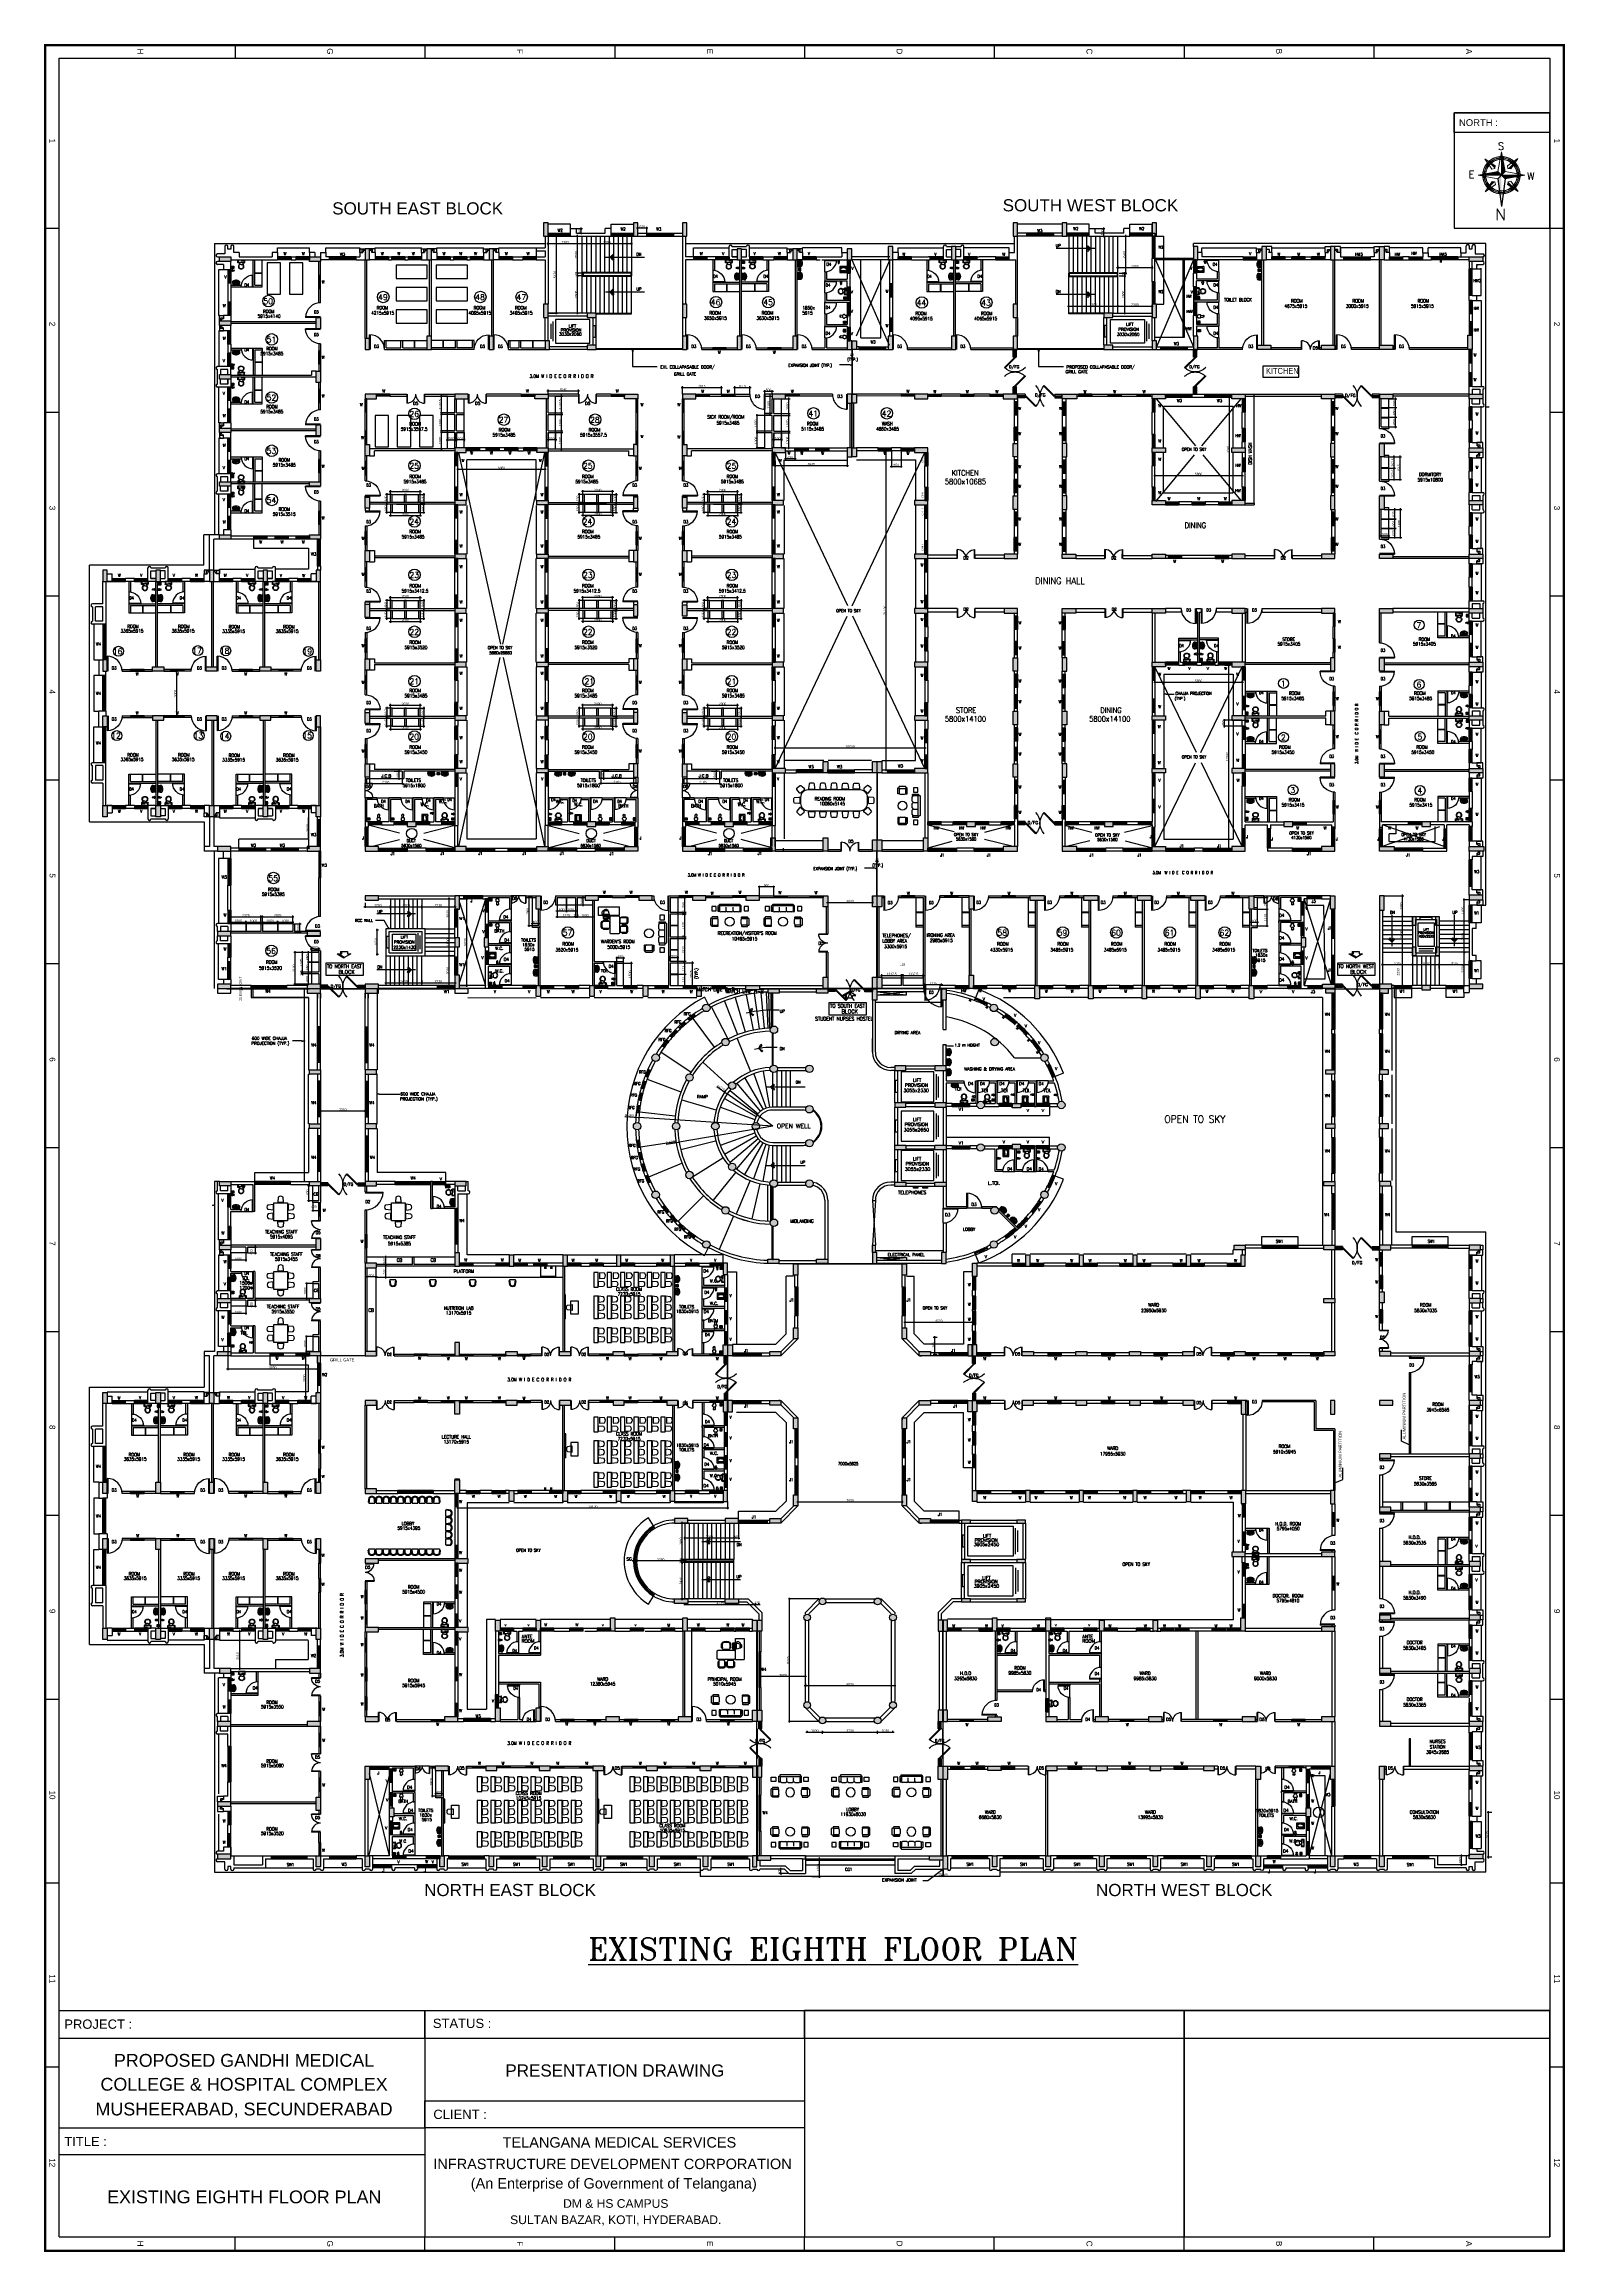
# Model space of a CAD drawing. Extents: x 10161149 to 10263331, y -3696053 to -3547728.
import ezdxf
from ezdxf.enums import TextEntityAlignment as Align

# ---------------------------------------------------------------- set-up
doc = ezdxf.new("R2010")
doc.units = 0
doc.header["$MEASUREMENT"] = 0
doc.header["$PDMODE"] = 35
doc.linetypes.add('DASHED', pattern=[0.75, 0.5, -0.25])
doc.layers.get('0').update_dxf_attribs({"linetype": 'CONTINUOUS'})
doc.layers.get('Defpoints').update_dxf_attribs({"linetype": 'CONTINUOUS'})
for name, color, linetype in [('25', 6, 'CONTINUOUS'), ('35', 1, 'CONTINUOUS'), ('5', 3, 'CONTINUOUS'), ('Cal Hat', 8, 'CONTINUOUS'), ('CHAIRS', 6, 'CONTINUOUS'), ('COL', 2, 'CONTINUOUS'), ('DAS', 1, 'DASHED'), ('DIM', 8, 'CONTINUOUS'), ('dim1', 5, 'CONTINUOUS'), ('DOOR', 31, 'CONTINUOUS'), ('EWC', 5, 'CONTINUOUS'), ('Exi. Walls', 170, 'CONTINUOUS'), ('floor trap', 9, 'CONTINUOUS'), ('FUR', 6, 'CONTINUOUS'), ('Furn-Hat', 145, 'CONTINUOUS'), ('GR', 1, 'CONTINUOUS'), ('PBL', 1, 'CONTINUOUS'), ('Pro-Blocks', 10, 'CONTINUOUS'), ('soil pipe', 10, 'CONTINUOUS'), ('Staircase', 7, 'CONTINUOUS'), ('SUNSHADE', 7, 'CONTINUOUS'), ('tap', 8, 'CONTINUOUS'), ('TITLE', 7, 'CONTINUOUS'), ('Toi-Euip', 8, 'CONTINUOUS'), ('TXW', 6, 'CONTINUOUS'), ('Venti', 161, 'CONTINUOUS'), ('waste water pipe', 180, 'CONTINUOUS'), ('WATERLINE', 124, 'CONTINUOUS'), ('Window', 4, 'CONTINUOUS')]:
    doc.layers.add(name, color=color, linetype=linetype)
doc.layers.add('toi-fix', color=46, linetype='CONTINUOUS', lineweight=18)
doc.styles.add('ARI', font='arial.ttf')
doc.styles.add('ARIAL', font='arial.ttf', dxfattribs={"width": 0.75})
doc.styles.add('R14', font='ARIALN.TTF')
doc.styles.add('RD', font='ROMAND')
doc.styles.add('ROMANS', font='arial.ttf')
doc.styles.add('ROMANT', font='romant.shx')
doc.styles.add('RT', font='romant.shx')
doc.styles.get("Standard").update_dxf_attribs({"font": 'romans.shx'})
doc.linetypes.add('ZIGZAG', pattern='A,0.0001,-0.2,[131,ltypeshp.shx,S=0.2,R=0,X=-0.2,Y=0],-0.4,[131,ltypeshp.shx,S=0.2,R=180,X=0.2,Y=0],-0.2', length=0.8001)
doc.dimstyles.new('int. dim', dxfattribs={"dimtxt": 160, "dimasz": 80, "dimexe": 80, "dimexo": 0, "dimgap": 10, "dimtad": 1, "dimdec": 0, "dimzin": 12, "dimdsep": 46, "dimtxsty": 'ROMANS', "dimblk": 'OBLIQUE', "dimcen": 1.5, "dimdle": 80, "dimclrd": 5, "dimclre": 5, "dimclrt": 4, "dimadec": 0, "dimazin": 0, "dimtfac": 1, "dimtdec": 0, "dimtix": 1, "dimtmove": 2, "dimatfit": 3, "dimfxl": 1, "dimtolj": 1, "dimtzin": 0, "dimlwd": -1, "dimlwe": -1, "dimarcsym": 0})

# ---------------------------------------------------------------- blocks, each defined once
blk = doc.blocks.new('WINP')
at = {"layer": 'Window'}
for p, q in [((0, 0), (0, 1)), ((0, 1), (1, 1)), ((1, 0), (1, 1)), ((0, 0.6), (1, 0.6)), ((0, 0.4), (1, 0.4)), ((0, 0), (1, 0))]:
    blk.add_line(p, q, dxfattribs=at)
blk = doc.blocks.new('DOORP')
at = {"layer": 'DOOR'}
for p, q in [((0, 0), (0, 1)), ((0.05, 0), (0.05, 1))]:
    blk.add_line(p, q, dxfattribs=at)
at = {"layer": 'DOOR', "color": 145}
blk.add_arc((0, 0), 1, 0, 90, dxfattribs=at)
blk = doc.blocks.new('_Oblique')
at = {"color": 0, "linetype": 'ByBlock', "lineweight": -2}
blk.add_line((-0.5, -0.5), (0.5, 0.5), dxfattribs=at)
blk = doc.blocks.new('*D59')
at = {"layer": 'Defpoints', "color": 0, "lineweight": -3, "transparency": 16777216}
for p in [(10211234, -3652188), (10213201, -3652188), (10213201, -3660413)]:
    blk.add_point(p, dxfattribs=at)
at = {"layer": 'dim1', "color": 5, "transparency": 16777216}
for p, q in [((10213201, -3652188), (10211154, -3652188)), ((10211234, -3660493), (10211234, -3652108)), ((10213201, -3660413), (10211154, -3660413))]:
    blk.add_line(p, q, dxfattribs=at)
at = {"layer": 'dim1', "color": 5, "transparency": 16777216, "xscale": 80, "yscale": 80, "zscale": 80}
for p, rotation in [((10211234, -3652188), 90), ((10211234, -3660413), 270)]:
    blk.add_blockref('_Oblique', p, dxfattribs=dict(at, rotation=rotation))
at = {"layer": 'dim1', "color": 4, "transparency": 16777216, "insert": (10211143, -3656300), "char_height": 160, "attachment_point": 5, "rotation": 90, "style": 'ROMANS'}
blk.add_mtext('\\A1;8225', dxfattribs=at)
blk = doc.blocks.new('*D60')
at = {"layer": 'Defpoints', "color": 0, "lineweight": -3, "transparency": 16777216}
for p in [(10213446, -3661255), (10217156, -3661131), (10217156, -3661255)]:
    blk.add_point(p, dxfattribs=at)
at = {"layer": 'dim1', "color": 5, "transparency": 16777216}
for p, q in [((10213366, -3661131), (10217236, -3661131)), ((10213446, -3661255), (10213446, -3661051)), ((10217156, -3661255), (10217156, -3661051))]:
    blk.add_line(p, q, dxfattribs=at)
at = {"layer": 'dim1', "color": 5, "transparency": 16777216, "xscale": 80, "yscale": 80, "zscale": 80, "rotation": 180}
blk.add_blockref('_Oblique', (10213446, -3661131), dxfattribs=at)
at = {"layer": 'dim1', "color": 5, "transparency": 16777216, "xscale": 80, "yscale": 80, "zscale": 80}
blk.add_blockref('_Oblique', (10217156, -3661131), dxfattribs=at)
at = {"layer": 'dim1', "color": 4, "transparency": 16777216, "insert": (10215301, -3661039), "char_height": 160, "attachment_point": 5, "style": 'ROMANS'}
blk.add_mtext('\\A1;3700', dxfattribs=at)
blk = doc.blocks.new('*D61')
at = {"layer": 'Defpoints', "color": 0, "lineweight": -3, "transparency": 16777216}
for p in [(10210641, -3670343), (10210886, -3670343), (10211186, -3670643)]:
    blk.add_point(p, dxfattribs=at)
at = {"layer": 'dim1', "color": 5, "transparency": 16777216}
for p, q in [((10210886, -3670343), (10210561, -3670343)), ((10211186, -3670643), (10210561, -3670643)), ((10210641, -3670343), (10210641, -3670263)), ((10210641, -3670643), (10210641, -3670343)), ((10210641, -3670643), (10210641, -3670723))]:
    blk.add_line(p, q, dxfattribs=at)
at = {"layer": 'dim1', "color": 5, "transparency": 16777216, "xscale": 80, "yscale": 80, "zscale": 80}
for p, rotation in [((10210641, -3670343), 270), ((10210641, -3670643), 90)]:
    blk.add_blockref('_Oblique', p, dxfattribs=dict(at, rotation=rotation))
at = {"layer": 'dim1', "color": 4, "transparency": 16777216, "insert": (10210549, -3670493), "char_height": 160, "attachment_point": 5, "rotation": 90, "style": 'ROMANS'}
blk.add_mtext('\\A1;300', dxfattribs=at)
blk = doc.blocks.new('*D62')
at = {"layer": 'Defpoints', "color": 0, "lineweight": -3, "transparency": 16777216}
for p in [(10212101, -3669643), (10212736, -3670843), (10213242, -3669643)]:
    blk.add_point(p, dxfattribs=at)
at = {"layer": 'dim1', "color": 5, "transparency": 16777216}
for p, q in [((10212101, -3669643), (10213322, -3669643)), ((10212736, -3670843), (10213322, -3670843)), ((10213242, -3670923), (10213242, -3669563))]:
    blk.add_line(p, q, dxfattribs=at)
at = {"layer": 'dim1', "color": 5, "transparency": 16777216, "xscale": 80, "yscale": 80, "zscale": 80}
for p, rotation in [((10213242, -3669643), 90), ((10213242, -3670843), 270)]:
    blk.add_blockref('_Oblique', p, dxfattribs=dict(at, rotation=rotation))
at = {"layer": 'dim1', "color": 4, "transparency": 16777216, "insert": (10213150, -3670243), "char_height": 160, "attachment_point": 5, "rotation": 90, "style": 'ROMANS'}
blk.add_mtext('\\A1;1200', dxfattribs=at)
blk = doc.blocks.new('*D63')
at = {"layer": 'Defpoints', "color": 0, "lineweight": -3, "transparency": 16777216}
for p in [(10212416, -3661187), (10213446, -3661131), (10213446, -3661187)]:
    blk.add_point(p, dxfattribs=at)
at = {"layer": 'dim1', "color": 5, "transparency": 16777216}
for p, q in [((10212336, -3661131), (10213526, -3661131)), ((10212416, -3661187), (10212416, -3661051)), ((10213446, -3661187), (10213446, -3661051))]:
    blk.add_line(p, q, dxfattribs=at)
at = {"layer": 'dim1', "color": 5, "transparency": 16777216, "xscale": 80, "yscale": 80, "zscale": 80, "rotation": 180}
blk.add_blockref('_Oblique', (10212416, -3661131), dxfattribs=at)
at = {"layer": 'dim1', "color": 5, "transparency": 16777216, "xscale": 80, "yscale": 80, "zscale": 80}
blk.add_blockref('_Oblique', (10213446, -3661131), dxfattribs=at)
at = {"layer": 'dim1', "color": 4, "transparency": 16777216, "insert": (10212931, -3661039), "char_height": 160, "attachment_point": 5, "style": 'ROMANS'}
blk.add_mtext('\\A1;1030', dxfattribs=at)
blk = doc.blocks.new('BLK')
at = {"layer": 'DIM', "color": 6}
blk.add_line((-1, 0), (0, 0), dxfattribs=at)
at = {"layer": 'DIM'}
blk.add_line((0, 0), (-0.97, -0.26), dxfattribs=at)
blk = doc.blocks.new('*D64')
at = {"layer": 'Defpoints', "color": 0, "lineweight": -3, "transparency": 16777216}
for p in [(10221531, -3670343), (10221531, -3670773), (10221556, -3670343)]:
    blk.add_point(p, dxfattribs=at)
at = {"layer": 'dim1', "color": 5, "transparency": 16777216}
for p, q in [((10221531, -3670773), (10221451, -3670773)), ((10221531, -3670343), (10221531, -3670853)), ((10221556, -3670773), (10221531, -3670773)), ((10221556, -3670343), (10221556, -3670853)), ((10221556, -3670773), (10221636, -3670773))]:
    blk.add_line(p, q, dxfattribs=at)
at = {"layer": 'dim1', "color": 5, "transparency": 16777216, "xscale": 80, "yscale": 80, "zscale": 80}
blk.add_blockref('_Oblique', (10221531, -3670773), dxfattribs=at)
at = {"layer": 'dim1', "color": 5, "transparency": 16777216, "xscale": 80, "yscale": 80, "zscale": 80, "rotation": 180}
blk.add_blockref('_Oblique', (10221556, -3670773), dxfattribs=at)
at = {"layer": 'dim1', "color": 4, "transparency": 16777216, "insert": (10221544, -3670681), "char_height": 160, "attachment_point": 5, "style": 'ROMANS'}
blk.add_mtext('\\A1;25mm', dxfattribs=at)
blk = doc.blocks.new('*D65')
at = {"layer": 'Defpoints', "color": 0, "lineweight": -3, "transparency": 16777216}
for p in [(10217156, -3661187), (10218186, -3661131), (10218186, -3661187)]:
    blk.add_point(p, dxfattribs=at)
at = {"layer": 'dim1', "color": 5, "transparency": 16777216}
for p, q in [((10217076, -3661131), (10218266, -3661131)), ((10217156, -3661187), (10217156, -3661051)), ((10218186, -3661187), (10218186, -3661051))]:
    blk.add_line(p, q, dxfattribs=at)
at = {"layer": 'dim1', "color": 5, "transparency": 16777216, "xscale": 80, "yscale": 80, "zscale": 80, "rotation": 180}
blk.add_blockref('_Oblique', (10217156, -3661131), dxfattribs=at)
at = {"layer": 'dim1', "color": 5, "transparency": 16777216, "xscale": 80, "yscale": 80, "zscale": 80}
blk.add_blockref('_Oblique', (10218186, -3661131), dxfattribs=at)
at = {"layer": 'dim1', "color": 4, "transparency": 16777216, "insert": (10217671, -3661039), "char_height": 160, "attachment_point": 5, "style": 'ROMANS'}
blk.add_mtext('\\A1;1030', dxfattribs=at)
blk = doc.blocks.new('*D66')
at = {"layer": 'Defpoints', "color": 0, "lineweight": -3, "transparency": 16777216}
for p in [(10188951, -3645643), (10207071, -3645643), (10188951, -3646085)]:
    blk.add_point(p, dxfattribs=at)
at = {"layer": 'dim1', "color": 5, "transparency": 16777216}
for p, q in [((10188951, -3645643), (10188951, -3646165)), ((10207071, -3645643), (10207071, -3646165)), ((10207151, -3646085), (10188871, -3646085))]:
    blk.add_line(p, q, dxfattribs=at)
at = {"layer": 'dim1', "color": 5, "transparency": 16777216, "xscale": 80, "yscale": 80, "zscale": 80, "rotation": 180}
blk.add_blockref('_Oblique', (10188951, -3646085), dxfattribs=at)
at = {"layer": 'dim1', "color": 5, "transparency": 16777216, "xscale": 80, "yscale": 80, "zscale": 80}
blk.add_blockref('_Oblique', (10207071, -3646085), dxfattribs=at)
at = {"layer": 'dim1', "color": 4, "transparency": 16777216, "insert": (10198011, -3645993), "char_height": 160, "attachment_point": 5, "style": 'ROMANS'}
blk.add_mtext('\\A1;18120', dxfattribs=at)
blk = doc.blocks.new('*D67')
at = {"layer": 'Defpoints', "color": 0, "lineweight": -3, "transparency": 16777216}
for p in [(10178659, -3635863), (10178724, -3635863), (10178659, -3638863)]:
    blk.add_point(p, dxfattribs=at)
at = {"layer": 'dim1', "color": 5, "transparency": 16777216}
for p, q in [((10178659, -3635863), (10178804, -3635863)), ((10178724, -3638943), (10178724, -3635783)), ((10178659, -3638863), (10178804, -3638863))]:
    blk.add_line(p, q, dxfattribs=at)
at = {"layer": 'dim1', "color": 5, "transparency": 16777216, "xscale": 80, "yscale": 80, "zscale": 80}
for p, rotation in [((10178724, -3635863), 90), ((10178724, -3638863), 270)]:
    blk.add_blockref('_Oblique', p, dxfattribs=dict(at, rotation=rotation))
at = {"layer": 'dim1', "color": 4, "transparency": 16777216, "insert": (10178632, -3637363), "char_height": 160, "attachment_point": 5, "rotation": 90, "style": 'ROMANS'}
blk.add_mtext('\\A1;3000', dxfattribs=at)
blk = doc.blocks.new('*D68')
at = {"layer": 'Defpoints', "color": 0, "lineweight": -3, "transparency": 16777216}
for p in [(10174189, -3654353), (10174309, -3654353), (10174189, -3656863)]:
    blk.add_point(p, dxfattribs=at)
at = {"layer": 'dim1', "color": 5, "transparency": 16777216}
for p, q in [((10174189, -3654353), (10174389, -3654353)), ((10174309, -3656943), (10174309, -3654273)), ((10174189, -3656863), (10174389, -3656863))]:
    blk.add_line(p, q, dxfattribs=at)
at = {"layer": 'dim1', "color": 5, "transparency": 16777216, "xscale": 80, "yscale": 80, "zscale": 80}
for p, rotation in [((10174309, -3654353), 90), ((10174309, -3656863), 270)]:
    blk.add_blockref('_Oblique', p, dxfattribs=dict(at, rotation=rotation))
at = {"layer": 'dim1', "color": 4, "transparency": 16777216, "insert": (10174134, -3656024), "char_height": 160, "attachment_point": 5, "rotation": 90, "style": 'ROMANS'}
blk.add_mtext('\\A1;2510', dxfattribs=at)
blk = doc.blocks.new('VENTP')
at = {"layer": 'Venti'}
for p, q in [((0, 0), (0, 1)), ((0, 1), (1, 1)), ((0, 0), (1, 0)), ((1, 0), (1, 1))]:
    blk.add_line(p, q, dxfattribs=at)
at = {"layer": 'Venti', "ltscale": 2}
for p, q in [((0, 0.6), (1, 0.6)), ((0, 0.4), (1, 0.4))]:
    blk.add_line(p, q, dxfattribs=at)
blk = doc.blocks.new('*D69')
at = {"layer": 'Defpoints', "color": 0, "lineweight": -3, "transparency": 16777216}
for p in [(10173491, -3635233), (10179521, -3635863), (10179521, -3636736)]:
    blk.add_point(p, dxfattribs=at)
at = {"layer": 'dim1', "color": 5, "transparency": 16777216}
for p, q in [((10173491, -3635233), (10173491, -3636816)), ((10173411, -3636736), (10179601, -3636736)), ((10179521, -3635863), (10179521, -3636816))]:
    blk.add_line(p, q, dxfattribs=at)
at = {"layer": 'dim1', "color": 5, "transparency": 16777216, "xscale": 80, "yscale": 80, "zscale": 80, "rotation": 180}
blk.add_blockref('_Oblique', (10173491, -3636736), dxfattribs=at)
at = {"layer": 'dim1', "color": 5, "transparency": 16777216, "xscale": 80, "yscale": 80, "zscale": 80}
blk.add_blockref('_Oblique', (10179521, -3636736), dxfattribs=at)
at = {"layer": 'dim1', "color": 4, "transparency": 16777216, "insert": (10176506, -3636645), "char_height": 160, "attachment_point": 5, "style": 'ROMANS'}
blk.add_mtext('\\A1;6030', dxfattribs=at)
blk = doc.blocks.new('*D70')
at = {"layer": 'Defpoints', "color": 0, "lineweight": -3, "transparency": 16777216}
for p in [(10173691, -3632513), (10173691, -3633004), (10174691, -3632513)]:
    blk.add_point(p, dxfattribs=at)
at = {"layer": 'dim1', "color": 5, "transparency": 16777216}
for p, q in [((10174771, -3633004), (10173611, -3633004)), ((10173691, -3632513), (10173691, -3633084)), ((10174691, -3632513), (10174691, -3633084))]:
    blk.add_line(p, q, dxfattribs=at)
at = {"layer": 'dim1', "color": 5, "transparency": 16777216, "xscale": 80, "yscale": 80, "zscale": 80, "rotation": 180}
blk.add_blockref('_Oblique', (10173691, -3633004), dxfattribs=at)
at = {"layer": 'dim1', "color": 5, "transparency": 16777216, "xscale": 80, "yscale": 80, "zscale": 80}
blk.add_blockref('_Oblique', (10174691, -3633004), dxfattribs=at)
at = {"layer": 'dim1', "color": 4, "transparency": 16777216, "insert": (10174191, -3632913), "char_height": 160, "attachment_point": 5, "style": 'ROMANS'}
blk.add_mtext('\\A1;1000', dxfattribs=at)
blk = doc.blocks.new('*D71')
at = {"layer": 'Defpoints', "color": 0, "lineweight": -3, "transparency": 16777216}
for p in [(10174806, -3632113), (10175345, -3632113), (10174806, -3632513)]:
    blk.add_point(p, dxfattribs=at)
at = {"layer": 'dim1', "color": 5, "transparency": 16777216}
for p, q in [((10174806, -3632113), (10175425, -3632113)), ((10175345, -3632593), (10175345, -3632033)), ((10174806, -3632513), (10175425, -3632513))]:
    blk.add_line(p, q, dxfattribs=at)
at = {"layer": 'dim1', "color": 5, "transparency": 16777216, "xscale": 80, "yscale": 80, "zscale": 80}
for p, rotation in [((10175345, -3632113), 90), ((10175345, -3632513), 270)]:
    blk.add_blockref('_Oblique', p, dxfattribs=dict(at, rotation=rotation))
at = {"layer": 'dim1', "color": 4, "transparency": 16777216, "insert": (10175082, -3632440), "char_height": 160, "attachment_point": 5, "rotation": 90, "style": 'ROMANS'}
blk.add_mtext('\\A1;400', dxfattribs=at)
blk = doc.blocks.new('*D72')
at = {"layer": 'Defpoints', "color": 0, "lineweight": -3, "transparency": 16777216}
for p in [(10173691, -3628943), (10173691, -3629434), (10174691, -3628943)]:
    blk.add_point(p, dxfattribs=at)
at = {"layer": 'dim1', "color": 5, "transparency": 16777216}
for p, q in [((10174771, -3629434), (10173611, -3629434)), ((10173691, -3628943), (10173691, -3629514)), ((10174691, -3628943), (10174691, -3629514))]:
    blk.add_line(p, q, dxfattribs=at)
at = {"layer": 'dim1', "color": 5, "transparency": 16777216, "xscale": 80, "yscale": 80, "zscale": 80, "rotation": 180}
blk.add_blockref('_Oblique', (10173691, -3629434), dxfattribs=at)
at = {"layer": 'dim1', "color": 5, "transparency": 16777216, "xscale": 80, "yscale": 80, "zscale": 80}
blk.add_blockref('_Oblique', (10174691, -3629434), dxfattribs=at)
at = {"layer": 'dim1', "color": 4, "transparency": 16777216, "insert": (10174191, -3629343), "char_height": 160, "attachment_point": 5, "style": 'ROMANS'}
blk.add_mtext('\\A1;1000', dxfattribs=at)
blk = doc.blocks.new('*D73')
at = {"layer": 'Defpoints', "color": 0, "lineweight": -3, "transparency": 16777216}
for p in [(10174806, -3628543), (10174806, -3628943), (10175345, -3628543)]:
    blk.add_point(p, dxfattribs=at)
at = {"layer": 'dim1', "color": 5, "transparency": 16777216}
for p, q in [((10174806, -3628543), (10175425, -3628543)), ((10174806, -3628943), (10175425, -3628943)), ((10175345, -3629023), (10175345, -3628463))]:
    blk.add_line(p, q, dxfattribs=at)
at = {"layer": 'dim1', "color": 5, "transparency": 16777216, "xscale": 80, "yscale": 80, "zscale": 80}
for p, rotation in [((10175345, -3628543), 90), ((10175345, -3628943), 270)]:
    blk.add_blockref('_Oblique', p, dxfattribs=dict(at, rotation=rotation))
at = {"layer": 'dim1', "color": 4, "transparency": 16777216, "insert": (10175082, -3628870), "char_height": 160, "attachment_point": 5, "rotation": 90, "style": 'ROMANS'}
blk.add_mtext('\\A1;400', dxfattribs=at)
blk = doc.blocks.new('*D74')
at = {"layer": 'Defpoints', "color": 0, "lineweight": -3, "transparency": 16777216}
for p in [(10178782, -3634563), (10179232, -3634563), (10179232, -3635563)]:
    blk.add_point(p, dxfattribs=at)
at = {"layer": 'dim1', "color": 5, "transparency": 16777216}
for p, q in [((10179232, -3634563), (10178702, -3634563)), ((10178782, -3635643), (10178782, -3634483)), ((10179232, -3635563), (10178702, -3635563))]:
    blk.add_line(p, q, dxfattribs=at)
at = {"layer": 'dim1', "color": 5, "transparency": 16777216, "xscale": 80, "yscale": 80, "zscale": 80}
for p, rotation in [((10178782, -3634563), 90), ((10178782, -3635563), 270)]:
    blk.add_blockref('_Oblique', p, dxfattribs=dict(at, rotation=rotation))
at = {"layer": 'dim1', "color": 4, "transparency": 16777216, "insert": (10178690, -3635063), "char_height": 160, "attachment_point": 5, "rotation": 90, "style": 'ROMANS'}
blk.add_mtext('\\A1;1000', dxfattribs=at)
blk = doc.blocks.new('*D75')
at = {"layer": 'Defpoints', "color": 0, "lineweight": -3, "transparency": 16777216}
for p in [(10182836, -3629933), (10182836, -3630554), (10183436, -3629933)]:
    blk.add_point(p, dxfattribs=at)
at = {"layer": 'dim1', "color": 5, "transparency": 16777216}
for p, q in [((10183516, -3630554), (10182756, -3630554)), ((10182836, -3629933), (10182836, -3630634)), ((10183436, -3629933), (10183436, -3630634))]:
    blk.add_line(p, q, dxfattribs=at)
at = {"layer": 'dim1', "color": 5, "transparency": 16777216, "xscale": 80, "yscale": 80, "zscale": 80, "rotation": 180}
blk.add_blockref('_Oblique', (10182836, -3630554), dxfattribs=at)
at = {"layer": 'dim1', "color": 5, "transparency": 16777216, "xscale": 80, "yscale": 80, "zscale": 80}
blk.add_blockref('_Oblique', (10183436, -3630554), dxfattribs=at)
at = {"layer": 'dim1', "color": 4, "transparency": 16777216, "insert": (10183136, -3630462), "char_height": 160, "attachment_point": 5, "style": 'ROMANS'}
blk.add_mtext('\\A1;600', dxfattribs=at)
blk = doc.blocks.new('*D76')
at = {"layer": 'Defpoints', "color": 0, "lineweight": -3, "transparency": 16777216}
for p in [(10178782, -3631998), (10179206, -3630998), (10179206, -3631998)]:
    blk.add_point(p, dxfattribs=at)
at = {"layer": 'dim1', "color": 5, "transparency": 16777216}
for p, q in [((10178782, -3630918), (10178782, -3632078)), ((10179206, -3630998), (10178702, -3630998)), ((10179206, -3631998), (10178702, -3631998))]:
    blk.add_line(p, q, dxfattribs=at)
at = {"layer": 'dim1', "color": 5, "transparency": 16777216, "xscale": 80, "yscale": 80, "zscale": 80}
for p, rotation in [((10178782, -3630998), 90), ((10178782, -3631998), 270)]:
    blk.add_blockref('_Oblique', p, dxfattribs=dict(at, rotation=rotation))
at = {"layer": 'dim1', "color": 4, "transparency": 16777216, "insert": (10178690, -3631498), "char_height": 160, "attachment_point": 5, "rotation": 90, "style": 'ROMANS'}
blk.add_mtext('\\A1;1000', dxfattribs=at)
blk = doc.blocks.new('*D77')
at = {"layer": 'Defpoints', "color": 0, "lineweight": -3, "transparency": 16777216}
for p in [(10178934, -3624433), (10179206, -3624433), (10179206, -3625433)]:
    blk.add_point(p, dxfattribs=at)
at = {"layer": 'dim1', "color": 5, "transparency": 16777216}
for p, q in [((10179206, -3624433), (10178854, -3624433)), ((10178934, -3625513), (10178934, -3624353)), ((10179206, -3625433), (10178854, -3625433))]:
    blk.add_line(p, q, dxfattribs=at)
at = {"layer": 'dim1', "color": 5, "transparency": 16777216, "xscale": 80, "yscale": 80, "zscale": 80}
for p, rotation in [((10178934, -3624433), 90), ((10178934, -3625433), 270)]:
    blk.add_blockref('_Oblique', p, dxfattribs=dict(at, rotation=rotation))
at = {"layer": 'dim1', "color": 4, "transparency": 16777216, "insert": (10178843, -3624933), "char_height": 160, "attachment_point": 5, "rotation": 90, "style": 'ROMANS'}
blk.add_mtext('\\A1;1000', dxfattribs=at)
blk = doc.blocks.new('*D78')
at = {"layer": 'Defpoints', "color": 0, "lineweight": -3, "transparency": 16777216}
for p in [(10179206, -3625548), (10179606, -3625548), (10179606, -3626087)]:
    blk.add_point(p, dxfattribs=at)
at = {"layer": 'dim1', "color": 5, "transparency": 16777216}
for p, q in [((10179126, -3626087), (10179686, -3626087)), ((10179206, -3625548), (10179206, -3626167)), ((10179606, -3625548), (10179606, -3626167))]:
    blk.add_line(p, q, dxfattribs=at)
at = {"layer": 'dim1', "color": 5, "transparency": 16777216, "xscale": 80, "yscale": 80, "zscale": 80, "rotation": 180}
blk.add_blockref('_Oblique', (10179206, -3626087), dxfattribs=at)
at = {"layer": 'dim1', "color": 5, "transparency": 16777216, "xscale": 80, "yscale": 80, "zscale": 80}
blk.add_blockref('_Oblique', (10179606, -3626087), dxfattribs=at)
at = {"layer": 'dim1', "color": 4, "transparency": 16777216, "insert": (10179279, -3625824), "char_height": 160, "attachment_point": 5, "style": 'ROMANS'}
blk.add_mtext('\\A1;400', dxfattribs=at)
blk = doc.blocks.new('*D79')
at = {"layer": 'Defpoints', "color": 0, "lineweight": -3, "transparency": 16777216}
for p in [(10179721, -3619400), (10182721, -3619400), (10182721, -3619400)]:
    blk.add_point(p, dxfattribs=at)
at = {"layer": 'dim1', "color": 5, "transparency": 16777216}
for p, q in [((10179641, -3619400), (10182801, -3619400)), ((10179721, -3619400), (10179721, -3619320)), ((10182721, -3619400), (10182721, -3619320))]:
    blk.add_line(p, q, dxfattribs=at)
at = {"layer": 'dim1', "color": 5, "transparency": 16777216, "xscale": 80, "yscale": 80, "zscale": 80, "rotation": 180}
blk.add_blockref('_Oblique', (10179721, -3619400), dxfattribs=at)
at = {"layer": 'dim1', "color": 5, "transparency": 16777216, "xscale": 80, "yscale": 80, "zscale": 80}
blk.add_blockref('_Oblique', (10182721, -3619400), dxfattribs=at)
at = {"layer": 'dim1', "color": 4, "transparency": 16777216, "insert": (10181221, -3619309), "char_height": 160, "attachment_point": 5, "style": 'ROMANS'}
blk.add_mtext('\\A1;3000', dxfattribs=at)
blk = doc.blocks.new('*D80')
at = {"layer": 'Defpoints', "color": 0, "lineweight": -3, "transparency": 16777216}
for p in [(10212301, -3657857), (10218301, -3657857), (10218301, -3658013)]:
    blk.add_point(p, dxfattribs=at)
at = {"layer": 'dim1', "color": 5, "transparency": 16777216}
for p, q in [((10212221, -3658013), (10218381, -3658013)), ((10212301, -3657857), (10212301, -3658093)), ((10218301, -3657857), (10218301, -3658093))]:
    blk.add_line(p, q, dxfattribs=at)
at = {"layer": 'dim1', "color": 5, "transparency": 16777216, "xscale": 80, "yscale": 80, "zscale": 80, "rotation": 180}
blk.add_blockref('_Oblique', (10212301, -3658013), dxfattribs=at)
at = {"layer": 'dim1', "color": 5, "transparency": 16777216, "xscale": 80, "yscale": 80, "zscale": 80}
blk.add_blockref('_Oblique', (10218301, -3658013), dxfattribs=at)
at = {"layer": 'dim1', "color": 4, "transparency": 16777216, "insert": (10215301, -3657921), "char_height": 160, "attachment_point": 5, "style": 'ROMANS'}
blk.add_mtext('\\A1;6000', dxfattribs=at)
blk = doc.blocks.new('*D81')
at = {"layer": 'Defpoints', "color": 0, "lineweight": -3, "transparency": 16777216}
for p in [(10211801, -3645574), (10218801, -3645574), (10218801, -3645655)]:
    blk.add_point(p, dxfattribs=at)
at = {"layer": 'dim1', "color": 5, "transparency": 16777216}
for p, q in [((10211721, -3645655), (10218881, -3645655)), ((10211801, -3645574), (10211801, -3645735)), ((10218801, -3645574), (10218801, -3645735))]:
    blk.add_line(p, q, dxfattribs=at)
at = {"layer": 'dim1', "color": 5, "transparency": 16777216, "xscale": 80, "yscale": 80, "zscale": 80, "rotation": 180}
blk.add_blockref('_Oblique', (10211801, -3645655), dxfattribs=at)
at = {"layer": 'dim1', "color": 5, "transparency": 16777216, "xscale": 80, "yscale": 80, "zscale": 80}
blk.add_blockref('_Oblique', (10218801, -3645655), dxfattribs=at)
at = {"layer": 'dim1', "color": 4, "transparency": 16777216, "insert": (10215301, -3645563), "char_height": 160, "attachment_point": 5, "style": 'ROMANS'}
blk.add_mtext('\\A1;7000', dxfattribs=at)
blk = doc.blocks.new('*D82')
at = {"layer": 'Defpoints', "color": 0, "lineweight": -3, "transparency": 16777216}
for p in [(10204016, -3647088), (10204501, -3647088), (10204451, -3649538)]:
    blk.add_point(p, dxfattribs=at)
at = {"layer": 'dim1', "color": 5, "transparency": 16777216}
for p, q in [((10204501, -3647088), (10203936, -3647088)), ((10204016, -3649618), (10204016, -3647008)), ((10204451, -3649538), (10203936, -3649538))]:
    blk.add_line(p, q, dxfattribs=at)
at = {"layer": 'dim1', "color": 5, "transparency": 16777216, "xscale": 80, "yscale": 80, "zscale": 80}
for p, rotation in [((10204016, -3647088), 90), ((10204016, -3649538), 270)]:
    blk.add_blockref('_Oblique', p, dxfattribs=dict(at, rotation=rotation))
at = {"layer": 'dim1', "color": 4, "transparency": 16777216, "insert": (10203924, -3648313), "char_height": 160, "attachment_point": 5, "rotation": 90, "style": 'ROMANS'}
blk.add_mtext('\\A1;2450', dxfattribs=at)
blk = doc.blocks.new('UPP')
at = {"layer": 'Staircase'}
blk.add_line((3, 0), (-23.1, 0), dxfattribs=at)
blk.add_lwpolyline([(0, 0), (-2.6, -1.2), (-1.8, -2.1), (0, 0), (-2.5, 1.1), (-1.8, 1.8)], close=True, dxfattribs=at)
at = {"layer": 'Staircase', "const_width": 0.5}
blk.add_lwpolyline([(0, 0, 1), (0.5, 0, 1)], format="xyb", close=True, dxfattribs=at)
blk = doc.blocks.new('*D83')
at = {"layer": 'Defpoints', "color": 0, "lineweight": -3, "transparency": 16777216}
for p in [(10204211, -3652552), (10208946, -3652552), (10208946, -3652552)]:
    blk.add_point(p, dxfattribs=at)
at = {"layer": 'dim1', "color": 5, "transparency": 16777216}
for p, q in [((10204131, -3652552), (10209026, -3652552)), ((10204211, -3652552), (10204211, -3652472)), ((10208946, -3652552), (10208946, -3652472))]:
    blk.add_line(p, q, dxfattribs=at)
at = {"layer": 'dim1', "color": 5, "transparency": 16777216, "xscale": 80, "yscale": 80, "zscale": 80, "rotation": 180}
blk.add_blockref('_Oblique', (10204211, -3652552), dxfattribs=at)
at = {"layer": 'dim1', "color": 5, "transparency": 16777216, "xscale": 80, "yscale": 80, "zscale": 80}
blk.add_blockref('_Oblique', (10208946, -3652552), dxfattribs=at)
at = {"layer": 'dim1', "color": 4, "transparency": 16777216, "insert": (10206578, -3652460), "char_height": 160, "attachment_point": 5, "style": 'ROMANS'}
blk.add_mtext('\\A1;4735', dxfattribs=at)
blk = doc.blocks.new('*D84')
at = {"layer": 'Defpoints', "color": 0, "lineweight": -3, "transparency": 16777216}
for p in [(10200751, -3649635), (10200751, -3649635), (10200951, -3649638)]:
    blk.add_point(p, dxfattribs=at)
at = {"layer": 'dim1', "color": 5, "transparency": 16777216}
for p, q in [((10200751, -3649635), (10200671, -3649635)), ((10200751, -3649635), (10200751, -3649715)), ((10200951, -3649635), (10200751, -3649635)), ((10200951, -3649638), (10200951, -3649555)), ((10200951, -3649635), (10201031, -3649635))]:
    blk.add_line(p, q, dxfattribs=at)
at = {"layer": 'dim1', "color": 5, "transparency": 16777216, "xscale": 80, "yscale": 80, "zscale": 80}
blk.add_blockref('_Oblique', (10200751, -3649635), dxfattribs=at)
at = {"layer": 'dim1', "color": 5, "transparency": 16777216, "xscale": 80, "yscale": 80, "zscale": 80, "rotation": 180}
blk.add_blockref('_Oblique', (10200951, -3649635), dxfattribs=at)
at = {"layer": 'dim1', "color": 4, "transparency": 16777216, "insert": (10200851, -3649544), "char_height": 160, "attachment_point": 5, "style": 'ROMANS'}
blk.add_mtext('\\A1;200', dxfattribs=at)
blk = doc.blocks.new('*D85')
at = {"layer": 'Defpoints', "color": 0, "lineweight": -3, "transparency": 16777216}
for p in [(10200951, -3649635), (10200951, -3649638), (10204201, -3649638)]:
    blk.add_point(p, dxfattribs=at)
at = {"layer": 'dim1', "color": 5, "transparency": 16777216}
for p, q in [((10204281, -3649635), (10200871, -3649635)), ((10200951, -3649638), (10200951, -3649555)), ((10204201, -3649638), (10204201, -3649555))]:
    blk.add_line(p, q, dxfattribs=at)
at = {"layer": 'dim1', "color": 5, "transparency": 16777216, "xscale": 80, "yscale": 80, "zscale": 80, "rotation": 180}
blk.add_blockref('_Oblique', (10200951, -3649635), dxfattribs=at)
at = {"layer": 'dim1', "color": 5, "transparency": 16777216, "xscale": 80, "yscale": 80, "zscale": 80}
blk.add_blockref('_Oblique', (10204201, -3649635), dxfattribs=at)
at = {"layer": 'dim1', "color": 4, "transparency": 16777216, "insert": (10202576, -3649544), "char_height": 160, "attachment_point": 5, "style": 'ROMANS'}
blk.add_mtext('\\A1;3250', dxfattribs=at)
blk = doc.blocks.new('*D86')
at = {"layer": 'Defpoints', "color": 0, "lineweight": -3, "transparency": 16777216}
for p in [(10204016, -3649538), (10204451, -3649538), (10204501, -3649738)]:
    blk.add_point(p, dxfattribs=at)
at = {"layer": 'dim1', "color": 5, "transparency": 16777216}
for p, q in [((10204451, -3649538), (10203936, -3649538)), ((10204501, -3649738), (10203936, -3649738)), ((10204016, -3649538), (10204016, -3649458)), ((10204016, -3649738), (10204016, -3649538)), ((10204016, -3649738), (10204016, -3649818))]:
    blk.add_line(p, q, dxfattribs=at)
at = {"layer": 'dim1', "color": 5, "transparency": 16777216, "xscale": 80, "yscale": 80, "zscale": 80}
for p, rotation in [((10204016, -3649538), 270), ((10204016, -3649738), 90)]:
    blk.add_blockref('_Oblique', p, dxfattribs=dict(at, rotation=rotation))
at = {"layer": 'dim1', "color": 4, "transparency": 16777216, "insert": (10203924, -3649638), "char_height": 160, "attachment_point": 5, "rotation": 90, "style": 'ROMANS'}
blk.add_mtext('\\A1;200', dxfattribs=at)
blk = doc.blocks.new('*D87')
at = {"layer": 'Defpoints', "color": 0, "lineweight": -3, "transparency": 16777216}
for p in [(10204016, -3649738), (10204501, -3649738), (10204501, -3652188)]:
    blk.add_point(p, dxfattribs=at)
at = {"layer": 'dim1', "color": 5, "transparency": 16777216}
for p, q in [((10204501, -3649738), (10203936, -3649738)), ((10204016, -3652268), (10204016, -3649658)), ((10204501, -3652188), (10203936, -3652188))]:
    blk.add_line(p, q, dxfattribs=at)
at = {"layer": 'dim1', "color": 5, "transparency": 16777216, "xscale": 80, "yscale": 80, "zscale": 80}
for p, rotation in [((10204016, -3649738), 90), ((10204016, -3652188), 270)]:
    blk.add_blockref('_Oblique', p, dxfattribs=dict(at, rotation=rotation))
at = {"layer": 'dim1', "color": 4, "transparency": 16777216, "insert": (10203924, -3650963), "char_height": 160, "attachment_point": 5, "rotation": 90, "style": 'ROMANS'}
blk.add_mtext('\\A1;2450', dxfattribs=at)
blk = doc.blocks.new('*D88')
at = {"layer": 'Defpoints', "color": 0, "lineweight": -3, "transparency": 16777216}
for p in [(10209301, -3657400), (10209301, -3657408), (10212301, -3658013)]:
    blk.add_point(p, dxfattribs=at)
at = {"layer": 'dim1', "color": 5, "transparency": 16777216}
for p, q in [((10212381, -3657400), (10209221, -3657400)), ((10209301, -3657408), (10209301, -3657320)), ((10212301, -3658013), (10212301, -3657320))]:
    blk.add_line(p, q, dxfattribs=at)
at = {"layer": 'dim1', "color": 5, "transparency": 16777216, "xscale": 80, "yscale": 80, "zscale": 80, "rotation": 180}
blk.add_blockref('_Oblique', (10209301, -3657400), dxfattribs=at)
at = {"layer": 'dim1', "color": 5, "transparency": 16777216, "xscale": 80, "yscale": 80, "zscale": 80}
blk.add_blockref('_Oblique', (10212301, -3657400), dxfattribs=at)
at = {"layer": 'dim1', "color": 4, "transparency": 16777216, "insert": (10210801, -3657308), "char_height": 160, "attachment_point": 5, "style": 'ROMANS'}
blk.add_mtext('\\A1;3000', dxfattribs=at)
blk = doc.blocks.new('*D89')
at = {"layer": 'Defpoints', "color": 0, "lineweight": -3, "transparency": 16777216}
for p in [(10208946, -3652600), (10209171, -3652552), (10209171, -3652552)]:
    blk.add_point(p, dxfattribs=at)
at = {"layer": 'dim1', "color": 5, "transparency": 16777216}
for p, q in [((10208946, -3652552), (10208866, -3652552)), ((10208946, -3652600), (10208946, -3652472)), ((10208946, -3652552), (10209171, -3652552)), ((10209171, -3652552), (10209171, -3652472)), ((10209171, -3652552), (10209251, -3652552))]:
    blk.add_line(p, q, dxfattribs=at)
at = {"layer": 'dim1', "color": 5, "transparency": 16777216, "xscale": 80, "yscale": 80, "zscale": 80}
blk.add_blockref('_Oblique', (10208946, -3652552), dxfattribs=at)
at = {"layer": 'dim1', "color": 5, "transparency": 16777216, "xscale": 80, "yscale": 80, "zscale": 80, "rotation": 180}
blk.add_blockref('_Oblique', (10209171, -3652552), dxfattribs=at)
at = {"layer": 'dim1', "color": 4, "transparency": 16777216, "insert": (10209058, -3652460), "char_height": 160, "attachment_point": 5, "style": 'ROMANS'}
blk.add_mtext('\\A1;225', dxfattribs=at)
blk = doc.blocks.new('*D90')
at = {"layer": 'Defpoints', "color": 0, "lineweight": -3, "transparency": 16777216}
for p in [(10207501, -3647088), (10204201, -3648097), (10204201, -3648198)]:
    blk.add_point(p, dxfattribs=at)
at = {"layer": 'dim1', "color": 5, "transparency": 16777216}
for p, q in [((10207501, -3647088), (10207501, -3648177)), ((10207581, -3648097), (10204121, -3648097)), ((10204201, -3648198), (10204201, -3648017))]:
    blk.add_line(p, q, dxfattribs=at)
at = {"layer": 'dim1', "color": 5, "transparency": 16777216, "xscale": 80, "yscale": 80, "zscale": 80, "rotation": 180}
blk.add_blockref('_Oblique', (10204201, -3648097), dxfattribs=at)
at = {"layer": 'dim1', "color": 5, "transparency": 16777216, "xscale": 80, "yscale": 80, "zscale": 80}
blk.add_blockref('_Oblique', (10207501, -3648097), dxfattribs=at)
at = {"layer": 'dim1', "color": 4, "transparency": 16777216, "insert": (10205851, -3648005), "char_height": 160, "attachment_point": 5, "style": 'ROMANS'}
blk.add_mtext('\\A1;3300', dxfattribs=at)
blk = doc.blocks.new('*D91')
at = {"layer": 'Defpoints', "color": 0, "lineweight": -3, "transparency": 16777216}
for p in [(10207501, -3647088), (10207806, -3647088), (10207501, -3648097)]:
    blk.add_point(p, dxfattribs=at)
at = {"layer": 'dim1', "color": 5, "transparency": 16777216}
for p, q in [((10207501, -3647088), (10207501, -3648177)), ((10207806, -3647088), (10207806, -3648177)), ((10207501, -3648097), (10207421, -3648097)), ((10207806, -3648097), (10207501, -3648097)), ((10207806, -3648097), (10207886, -3648097))]:
    blk.add_line(p, q, dxfattribs=at)
at = {"layer": 'dim1', "color": 5, "transparency": 16777216, "xscale": 80, "yscale": 80, "zscale": 80}
blk.add_blockref('_Oblique', (10207501, -3648097), dxfattribs=at)
at = {"layer": 'dim1', "color": 5, "transparency": 16777216, "xscale": 80, "yscale": 80, "zscale": 80, "rotation": 180}
blk.add_blockref('_Oblique', (10207806, -3648097), dxfattribs=at)
at = {"layer": 'dim1', "color": 4, "transparency": 16777216, "insert": (10207654, -3648005), "char_height": 160, "attachment_point": 5, "style": 'ROMANS'}
blk.add_mtext('\\A1;305', dxfattribs=at)
blk = doc.blocks.new('*D92')
at = {"layer": 'Defpoints', "color": 0, "lineweight": -3, "transparency": 16777216}
for p in [(10210106, -3620428), (10203811, -3621495)]:
    blk.add_point(p, dxfattribs=at)
at = {"layer": 'dim1', "color": 5, "transparency": 16777216}
for p in [(10210106, -3620428), (10202937, -3621643)]:
    blk.add_line(p, (10203811, -3621495), dxfattribs=at)
at = {"layer": 'dim1', "color": 5, "transparency": 16777216, "xscale": 80, "yscale": 80, "zscale": 80, "rotation": 9.620348144333395}
blk.add_blockref('_Oblique', (10203811, -3621495), dxfattribs=at)
at = {"layer": 'dim1', "color": 4, "transparency": 16777216, "insert": (10203280, -3621492), "char_height": 160, "attachment_point": 5, "rotation": 9.62035, "style": 'ROMANS'}
blk.add_mtext('\\A1;R-6385', dxfattribs=at)
blk = doc.blocks.new('*D93')
at = {"layer": 'Defpoints', "color": 0, "lineweight": -3, "transparency": 16777216}
for p in [(10201110, -3619837), (10210106, -3620428)]:
    blk.add_point(p, dxfattribs=at)
at = {"layer": 'dim1', "color": 5, "transparency": 16777216}
for p in [(10200170, -3619776), (10210106, -3620428)]:
    blk.add_line(p, (10201110, -3619837), dxfattribs=at)
at = {"layer": 'dim1', "color": 5, "transparency": 16777216, "xscale": 80, "yscale": 80, "zscale": 80, "rotation": 356.2437471442177}
blk.add_blockref('_Oblique', (10201110, -3619837), dxfattribs=at)
at = {"layer": 'dim1', "color": 4, "transparency": 16777216, "insert": (10200566, -3619710), "char_height": 160, "attachment_point": 5, "rotation": 356.24375, "style": 'ROMANS'}
blk.add_mtext('\\A1;R=9015', dxfattribs=at)
blk = doc.blocks.new('*D94')
at = {"layer": 'Defpoints', "color": 0, "lineweight": -3, "transparency": 16777216}
for p in [(10207045, -3618253), (10210106, -3620428)]:
    blk.add_point(p, dxfattribs=at)
at = {"layer": 'dim1', "color": 5, "transparency": 16777216}
for p in [(10206345, -3617755), (10210106, -3620428)]:
    blk.add_line(p, (10207045, -3618253), dxfattribs=at)
at = {"layer": 'dim1', "color": 5, "transparency": 16777216, "xscale": 80, "yscale": 80, "zscale": 80, "rotation": 324.5964213660718}
blk.add_blockref('_Oblique', (10207045, -3618253), dxfattribs=at)
at = {"layer": 'dim1', "color": 4, "transparency": 16777216, "insert": (10206683, -3617883), "char_height": 160, "attachment_point": 5, "rotation": 324.59642, "style": 'ROMANS'}
blk.add_mtext('\\A1;r=3755', dxfattribs=at)
blk = doc.blocks.new('*D95')
at = {"layer": 'Defpoints', "color": 0, "lineweight": -3, "transparency": 16777216}
for p in [(10219001, -3633595), (10223531, -3633595), (10223531, -3633595)]:
    blk.add_point(p, dxfattribs=at)
at = {"layer": 'dim1', "color": 5, "transparency": 16777216}
for p, q in [((10218921, -3633595), (10223611, -3633595)), ((10219001, -3633595), (10219001, -3633515)), ((10223531, -3633595), (10223531, -3633515))]:
    blk.add_line(p, q, dxfattribs=at)
at = {"layer": 'dim1', "color": 5, "transparency": 16777216, "xscale": 80, "yscale": 80, "zscale": 80, "rotation": 180}
blk.add_blockref('_Oblique', (10219001, -3633595), dxfattribs=at)
at = {"layer": 'dim1', "color": 5, "transparency": 16777216, "xscale": 80, "yscale": 80, "zscale": 80}
blk.add_blockref('_Oblique', (10223531, -3633595), dxfattribs=at)
at = {"layer": 'dim1', "color": 4, "transparency": 16777216, "insert": (10221266, -3633503), "char_height": 160, "attachment_point": 5, "style": 'ROMANS'}
blk.add_mtext('\\A1;4530', dxfattribs=at)
blk = doc.blocks.new('*D96')
at = {"layer": 'Defpoints', "color": 0, "lineweight": -3, "transparency": 16777216}
for p in [(10221146, -3634618), (10220969, -3635763), (10221146, -3635763)]:
    blk.add_point(p, dxfattribs=at)
at = {"layer": 'dim1', "color": 5, "transparency": 16777216}
for p, q in [((10221146, -3634618), (10220889, -3634618)), ((10220969, -3634538), (10220969, -3635843)), ((10221146, -3635763), (10220889, -3635763))]:
    blk.add_line(p, q, dxfattribs=at)
at = {"layer": 'dim1', "color": 5, "transparency": 16777216, "xscale": 80, "yscale": 80, "zscale": 80}
for p, rotation in [((10220969, -3634618), 90), ((10220969, -3635763), 270)]:
    blk.add_blockref('_Oblique', p, dxfattribs=dict(at, rotation=rotation))
at = {"layer": 'dim1', "color": 4, "transparency": 16777216, "insert": (10220878, -3635190), "char_height": 160, "attachment_point": 5, "rotation": 90, "style": 'ROMANS'}
blk.add_mtext('\\A1;1145', dxfattribs=at)
blk = doc.blocks.new('2')
at = {"layer": 'Furn-Hat'}
h = blk.add_hatch(color=200, dxfattribs=at)
h.set_gradient(color1=(176, 43, 238), color2=(222, 165, 248), one_color=1, tint=0.81, name='SPHERICAL')
edge = h.paths.add_edge_path()
edge.add_ellipse((0.8, 2.4), major_axis=(0, 2.74), ratio=1, start_angle=253.1333, end_angle=282.8458)
edge.add_ellipse((0.7, 2.3), major_axis=(0, 2.87), ratio=1, start_angle=226.9131, end_angle=256.353, ccw=False)
edge.add_ellipse((2, 1), major_axis=(0, 1.06), ratio=1, start_angle=191.403, end_angle=227.6151, ccw=False)
edge.add_ellipse((1.9, 0.8), major_axis=(-0.001, 0.832), ratio=1, start_angle=172.9435, end_angle=196.7003, ccw=False)
edge.add_line((1.8, 0), (0, 0.2))
edge.add_ellipse((-0.1, 0.4), major_axis=(0, 0.247), ratio=1, start_angle=216.2128, end_angle=239.0995)
edge.add_line((0.1, 0.2), (1.9, 0))
edge.add_ellipse((2, 0.8), major_axis=(0, 0.781), ratio=1, start_angle=174.8376, end_angle=213.1867)
edge.add_ellipse((1.8, 1.2), major_axis=(0, 1.23), ratio=1, start_angle=208.7339, end_angle=238.1069)
edge.add_ellipse((1.3, 1.9), major_axis=(0, 2), ratio=1, start_angle=229.2631, end_angle=252.9591)
edge.add_ellipse((0.5, 2.4), major_axis=(0, 3.03), ratio=1, start_angle=248.1478, end_angle=293.8025)
edge.add_ellipse((0.7, 2.6), major_axis=(0, 2.75), ratio=1, start_angle=292.3386, end_angle=313.7886)
edge.add_ellipse((2, 3.9), major_axis=(0.001, 0.944), ratio=1, start_angle=311.9795, end_angle=362.8452)
edge.add_line((1.9, 4.8), (0.1, 4.6))
edge.add_ellipse((-0.2, 4.4), major_axis=(0, 0.335), ratio=1, start_angle=301.9908, end_angle=318.3316)
edge.add_line((0, 4.7), (1.8, 4.9))
edge.add_ellipse((2, 3.9), major_axis=(0, 0.995), ratio=1, start_angle=311.3713, end_angle=367.5939, ccw=False)
edge.add_ellipse((0.6, 2.5), major_axis=(0, 2.94), ratio=1, start_angle=278.9603, end_angle=313.5987, ccw=False)
h = blk.add_hatch(color=200, dxfattribs=at)
h.set_gradient(color1=(176, 43, 238), color2=(222, 165, 248), one_color=1, tint=0.81, name='INVCYLINDER')
edge = h.paths.add_edge_path()
edge.add_ellipse((-0.1, 0.4), major_axis=(0, 0.247), ratio=1, start_angle=239.0995, end_angle=258.8462, ccw=False)
edge.add_line((0.1, 0.2), (0, 0.2))
edge.add_line((0, 0.2), (0, 4.6))
edge.add_line((0, 4.6), (0.1, 4.6))
edge.add_ellipse((-0.2, 4.4), major_axis=(0, 0.335), ratio=1, start_angle=279.6212, end_angle=301.9908, ccw=False)
edge.add_line((0.1, 4.5), (0.1, 0.3))
h = blk.add_hatch(color=201, dxfattribs=at)
h.set_gradient(color1=(213, 142, 246), color2=(222, 165, 248), one_color=1, tint=0.81, name='SPHERICAL')
edge = h.paths.add_edge_path()
edge.add_ellipse((-0.2, 4.4), major_axis=(0, 0.335), ratio=1, start_angle=279.6212, end_angle=301.9908)
edge.add_line((0.1, 4.6), (1.9, 4.8))
edge.add_ellipse((2, 3.9), major_axis=(0.001, 0.944), ratio=1, start_angle=311.9795, end_angle=362.8452, ccw=False)
edge.add_ellipse((0.7, 2.6), major_axis=(0, 2.75), ratio=1, start_angle=292.3386, end_angle=313.7886, ccw=False)
edge.add_ellipse((0.5, 2.4), major_axis=(0, 3.03), ratio=1, start_angle=248.1478, end_angle=293.8025, ccw=False)
edge.add_ellipse((1.3, 1.9), major_axis=(0, 2), ratio=1, start_angle=229.2631, end_angle=252.9591, ccw=False)
edge.add_ellipse((1.8, 1.2), major_axis=(0, 1.23), ratio=1, start_angle=208.7339, end_angle=238.1069, ccw=False)
edge.add_ellipse((2, 0.8), major_axis=(0, 0.781), ratio=1, start_angle=174.8376, end_angle=213.1867, ccw=False)
edge.add_line((1.9, 0), (0.1, 0.2))
edge.add_ellipse((-0.1, 0.4), major_axis=(0, 0.247), ratio=1, start_angle=239.0995, end_angle=258.8462)
edge.add_line((0.1, 0.3), (0.1, 4.5))
edge = h.paths.add_edge_path(flags=16)
edge.add_ellipse((0.5, 1.7), major_axis=(0.0002, 0.0643), ratio=1, start_angle=0, end_angle=360, ccw=False)
edge = h.paths.add_edge_path(flags=16)
edge.add_ellipse((0.7, 0.8), major_axis=(0.001, 0.492), ratio=1, start_angle=372.9151, end_angle=415.0496)
edge.add_ellipse((0.7, 0.9), major_axis=(0, 0.34), ratio=1, start_angle=68.6534, end_angle=118.0903)
edge.add_ellipse((1.5, 1.2), major_axis=(0, 1.26), ratio=1, start_angle=109.4436, end_angle=129.259)
edge.add_ellipse((0.8, 0.5), major_axis=(0, 0.207), ratio=1, start_angle=116.7852, end_angle=207.4853)
edge.add_ellipse((0.7, 0.8), major_axis=(0.003, 0.569), ratio=1, start_angle=198.6155, end_angle=235.2982)
edge.add_ellipse((1, 0.6), major_axis=(0, 0.179), ratio=1, start_angle=230.4595, end_angle=309.5311)
edge.add_arc((1.2, 0.8), 0.086, 143.8926, 223.9597, ccw=False)
edge.add_arc((1.2, 0.8), 0.0872, 59.6713, 155.4896, ccw=False)
edge.add_ellipse((2.7, 1.7), major_axis=(0, 1.67), ratio=1, start_angle=108.7156, end_angle=120.4399)
edge.add_ellipse((2, 1.1), major_axis=(0, 0.801), ratio=1, start_angle=113.6541, end_angle=156.3424)
edge.add_ellipse((1.9, 1.3), major_axis=(0, 0.947), ratio=1, start_angle=167.3152, end_angle=194.3844)
edge.add_ellipse((1.7, 1.6), major_axis=(0, 1.26), ratio=1, start_angle=199.4142, end_angle=242.3113)
edge.add_ellipse((0.7, 2.3), major_axis=(0, 2.47), ratio=1, start_angle=238.946, end_angle=269.4836)
edge.add_ellipse((0.2, 2.5), major_axis=(0, 2.98), ratio=1, start_angle=266.1625, end_angle=294.5971)
edge.add_ellipse((1.6, 3.2), major_axis=(0, 1.4), ratio=1, start_angle=291.6011, end_angle=328.054)
edge.add_ellipse((2, 3.8), major_axis=(0, 0.709), ratio=1, start_angle=327.5861, end_angle=383.2162)
edge.add_ellipse((2.2, 3.4), major_axis=(0, 1.1), ratio=1, start_angle=384.9893, end_angle=432.0066)
edge.add_arc((1.2, 4.1), 0.0773, 202.0693, 284.8477, ccw=False)
edge.add_arc((1.2, 4.1), 0.086, 136.0403, 216.1074, ccw=False)
edge.add_ellipse((1, 4.3), major_axis=(0, 0.179), ratio=1, start_angle=230.4689, end_angle=309.5405)
edge.add_ellipse((0.7, 4), major_axis=(-0.003, 0.569), ratio=1, start_angle=304.7018, end_angle=341.3845)
edge.add_ellipse((0.8, 4.4), major_axis=(0, 0.207), ratio=1, start_angle=332.4116, end_angle=423.1117)
edge.add_ellipse((1.5, 3.7), major_axis=(0.01, 1.26), ratio=1, start_angle=411.1189, end_angle=430.9342)
edge.add_ellipse((0.7, 4), major_axis=(0, 0.34), ratio=1, start_angle=61.9097, end_angle=111.3466)
edge.add_ellipse((0.7, 4.1), major_axis=(0.003, 0.492), ratio=1, start_angle=125.3669, end_angle=167.5014)
edge.add_ellipse((0.7, 3.9), major_axis=(0, 0.319), ratio=1, start_angle=163.9108, end_angle=209.8663)
edge.add_ellipse((1.1, 3.6), major_axis=(-0.002, 0.268), ratio=1, start_angle=387.9183, end_angle=433.2607, ccw=False)
edge.add_ellipse((1.1, 3.8), major_axis=(0, 0.0739), ratio=1, start_angle=281.3136, end_angle=401.6955, ccw=False)
edge.add_ellipse((2.2, 3.4), major_axis=(0, 1.1), ratio=1, start_angle=432.0066, end_angle=441.9912)
edge.add_ellipse((4, 2.9), major_axis=(0, 2.96), ratio=1, start_angle=436.108, end_angle=445.7027)
edge.add_ellipse((8.3, 2.4), major_axis=(0, 7.32), ratio=1, start_angle=444.4585, end_angle=449.7636)
edge.add_ellipse((9, 2.8), major_axis=(0.01, 8.01), ratio=1, start_angle=92.5395, end_angle=98.8367)
edge.add_ellipse((2.7, 1.7), major_axis=(0, 1.67), ratio=1, start_angle=94.0582, end_angle=108.7156)
edge.add_ellipse((1.1, 1.1), major_axis=(-0.0003, 0.0855), ratio=1, start_angle=142.4726, end_angle=276.6239, ccw=False)
edge.add_ellipse((1.1, 1.3), major_axis=(0.002, 0.268), ratio=1, start_angle=106.7393, end_angle=152.0817, ccw=False)
edge.add_ellipse((0.7, 0.9), major_axis=(-0.001, 0.319), ratio=1, start_angle=329.9021, end_angle=375.8576)
edge = h.paths.add_edge_path(flags=16)
edge.add_ellipse((0.5, 2.4), major_axis=(0.0008, 0.0643), ratio=1, start_angle=0, end_angle=360, ccw=False)
edge = h.paths.add_edge_path(flags=0)
edge.add_ellipse((1.4, 2.4), major_axis=(0, 0.216), ratio=1, start_angle=0, end_angle=360, ccw=False)
edge = h.paths.add_edge_path(flags=0)
edge.add_ellipse((1.4, 2.4), major_axis=(-0.001, 0.155), ratio=1, start_angle=0, end_angle=360, ccw=False)
edge = h.paths.add_edge_path(flags=0)
edge.add_ellipse((1.4, 2.4), major_axis=(0, 0.109), ratio=1, start_angle=0, end_angle=360, ccw=False)
edge = h.paths.add_edge_path(flags=16)
edge.add_ellipse((0.5, 3.2), major_axis=(0.0002, 0.0643), ratio=1, start_angle=0, end_angle=360, ccw=False)
h = blk.add_hatch(color=254, dxfattribs=at)
h.set_gradient(color1=(234, 198, 250), color2=(223, 166, 247), one_color=1, tint=0.81, name='SPHERICAL')
edge = h.paths.add_edge_path()
edge.add_ellipse((1.1, 3.8), major_axis=(0, 0.0739), ratio=1, start_angle=281.3136, end_angle=401.6955)
edge.add_ellipse((1.1, 3.6), major_axis=(-0.002, 0.268), ratio=1, start_angle=387.9183, end_angle=433.2607)
edge.add_ellipse((0.7, 3.9), major_axis=(0, 0.319), ratio=1, start_angle=163.9108, end_angle=209.8663, ccw=False)
edge.add_ellipse((0.7, 4.1), major_axis=(0.003, 0.492), ratio=1, start_angle=125.3669, end_angle=167.5014, ccw=False)
edge.add_ellipse((0.7, 4), major_axis=(0, 0.34), ratio=1, start_angle=61.9097, end_angle=111.3466, ccw=False)
edge.add_ellipse((1.5, 3.7), major_axis=(0.01, 1.26), ratio=1, start_angle=411.1189, end_angle=430.9342, ccw=False)
edge.add_ellipse((0.8, 4.4), major_axis=(0, 0.207), ratio=1, start_angle=332.4116, end_angle=423.1117, ccw=False)
edge.add_ellipse((0.7, 4), major_axis=(-0.003, 0.569), ratio=1, start_angle=304.7018, end_angle=341.3845, ccw=False)
edge.add_ellipse((1, 4.3), major_axis=(0, 0.179), ratio=1, start_angle=230.4689, end_angle=309.5405, ccw=False)
edge.add_arc((1.2, 4.1), 0.086, 136.0403, 216.1074)
edge.add_arc((1.2, 4.1), 0.0773, 202.0693, 284.8477)
edge.add_ellipse((2.2, 3.4), major_axis=(0, 1.1), ratio=1, start_angle=384.9893, end_angle=432.0066)
h = blk.add_hatch(color=254, dxfattribs=at)
h.set_gradient(color1=(234, 198, 250), color2=(223, 166, 247), one_color=1, tint=0.81, name='SPHERICAL')
edge = h.paths.add_edge_path()
edge.add_ellipse((1.5, 1.2), major_axis=(0, 1.26), ratio=1, start_angle=109.4436, end_angle=129.259)
edge.add_ellipse((0.8, 0.5), major_axis=(0, 0.207), ratio=1, start_angle=116.7852, end_angle=207.4853)
edge.add_ellipse((0.7, 0.8), major_axis=(0.003, 0.569), ratio=1, start_angle=198.6155, end_angle=235.2982)
edge.add_ellipse((1, 0.6), major_axis=(0, 0.179), ratio=1, start_angle=230.4595, end_angle=309.5311)
edge.add_arc((1.2, 0.8), 0.086, 143.8926, 223.9597, ccw=False)
edge.add_arc((1.2, 0.8), 0.0872, 59.6713, 155.4896, ccw=False)
edge.add_ellipse((2.7, 1.7), major_axis=(0, 1.67), ratio=1, start_angle=108.7156, end_angle=120.4399, ccw=False)
edge.add_ellipse((1.1, 1.1), major_axis=(-0.0003, 0.0855), ratio=1, start_angle=142.4726, end_angle=276.6239, ccw=False)
edge.add_ellipse((1.1, 1.3), major_axis=(0.002, 0.268), ratio=1, start_angle=106.7393, end_angle=152.0817, ccw=False)
edge.add_ellipse((0.7, 0.9), major_axis=(-0.001, 0.319), ratio=1, start_angle=329.9021, end_angle=375.8576)
edge.add_ellipse((0.7, 0.8), major_axis=(0.001, 0.492), ratio=1, start_angle=372.9151, end_angle=415.0496)
edge.add_ellipse((0.7, 0.9), major_axis=(0, 0.34), ratio=1, start_angle=68.6534, end_angle=118.0903)
h = blk.add_hatch(color=254, dxfattribs=at)
h.set_gradient(color1=(234, 198, 250), color2=(223, 166, 247), one_color=1, tint=0.81, name='SPHERICAL')
edge = h.paths.add_edge_path()
edge.add_ellipse((1.6, 3.2), major_axis=(0, 1.4), ratio=1, start_angle=291.6011, end_angle=328.054)
edge.add_ellipse((0.2, 2.5), major_axis=(0, 2.98), ratio=1, start_angle=266.1625, end_angle=294.5971, ccw=False)
edge.add_ellipse((0.7, 2.3), major_axis=(0, 2.47), ratio=1, start_angle=238.946, end_angle=269.4836, ccw=False)
edge.add_ellipse((1.7, 1.6), major_axis=(0, 1.26), ratio=1, start_angle=199.4142, end_angle=242.3113, ccw=False)
edge.add_ellipse((1.9, 1.3), major_axis=(0, 0.947), ratio=1, start_angle=167.3152, end_angle=194.3844, ccw=False)
edge.add_ellipse((2, 1.1), major_axis=(0, 0.801), ratio=1, start_angle=113.6541, end_angle=156.3424, ccw=False)
edge.add_ellipse((2.7, 1.7), major_axis=(0, 1.67), ratio=1, start_angle=94.0582, end_angle=120.4399, ccw=False)
edge.add_ellipse((9, 2.8), major_axis=(0.01, 8.01), ratio=1, start_angle=92.5395, end_angle=98.8367, ccw=False)
edge.add_ellipse((8.3, 2.4), major_axis=(0, 7.32), ratio=1, start_angle=444.4585, end_angle=449.7636, ccw=False)
edge.add_ellipse((4, 2.9), major_axis=(0, 2.96), ratio=1, start_angle=436.108, end_angle=445.7027, ccw=False)
edge.add_ellipse((2.2, 3.4), major_axis=(0, 1.1), ratio=1, start_angle=384.9893, end_angle=441.9912, ccw=False)
edge.add_ellipse((2, 3.8), major_axis=(0, 0.709), ratio=1, start_angle=327.5861, end_angle=383.2162, ccw=False)
edge = h.paths.add_edge_path(flags=16)
edge.add_ellipse((1.4, 2.4), major_axis=(0, 0.216), ratio=1, start_angle=0, end_angle=360, ccw=False)
edge = h.paths.add_edge_path(flags=0)
edge.add_ellipse((1.4, 2.4), major_axis=(-0.001, 0.155), ratio=1, start_angle=0, end_angle=360, ccw=False)
edge = h.paths.add_edge_path(flags=0)
edge.add_ellipse((1.4, 2.4), major_axis=(0, 0.109), ratio=1, start_angle=0, end_angle=360, ccw=False)
at = {"layer": 'toi-fix', "color": 7}
for p, q in [((0, 4.7), (1.8, 4.9)), ((0, 4.6), (1.9, 4.8)), ((0, 0.2), (0, 4.7)), ((0, 0.2), (1.8, 0)), ((0, 0.2), (1.9, 0)), ((0.1, 0.3), (0.1, 4.5)), ((0.7, 3.2), (0.4, 3.2)), ((0.7, 2.4), (0.4, 2.4)), ((0.7, 1.7), (0.4, 1.7)), ((0.5, 3.3), (0.5, 3.1)), ((0.5, 2.5), (0.5, 2.3)), ((0.5, 1.8), (0.5, 1.5)), ((1.7, 2.4), (1.1, 2.4)), ((1.4, 2.1), (1.4, 2.7))]:
    blk.add_line(p, q, dxfattribs=at)
at = {"layer": 'toi-fix', "color": 7, "extrusion": (0, 0, -1)}
for centre, major_axis, start_param, end_param in [((-0.2, 4.4), (0, 0.335), 0.727251, 1.402875), ((-0.1, 0.4), (0, 0.247), 1.765467, 2.50956), ((0.7, 4), (0, 0.34), 4.33982, 5.202657), ((0.7, 4.1), (0.003, 0.492), 3.359735, 4.09512), ((0.7, 0.8), (0.001, 0.492), -0.960797, -0.225412), ((0.7, 0.9), (0, 0.34), 4.222121, 5.084958), ((1.5, 3.7), (0.01, 1.26), -1.238036, -0.892193), ((1.5, 1.2), (0, 1.26), 4.027191, 4.373034), ((0.5, 3.2), (0.0002, 0.0643), 3.139035, 9.42222), ((0.5, 2.4), (0.0008, 0.0643), 3.12883, 9.412015), ((0.5, 1.7), (0.0002, 0.0643), 3.139035, 9.42222), ((0.8, 4.4), (0, 0.207), -1.101507, 0.481509), ((0.7, 3.9), (0, 0.319), 2.620328, 3.422401), ((0.7, 0.9), (-0.001, 0.319), -0.276767, 0.525307), ((0.8, 0.5), (0, 0.207), 2.661884, 4.2449), ((0.7, 4), (-0.003, 0.569), 0.324902, 0.965135), ((1.1, 3.6), (-0.002, 0.268), -1.278641, -0.487266), ((1.1, 1.3), (0.002, 0.268), 3.628858, 4.420234), ((0.7, 0.8), (0.003, 0.569), 2.176458, 2.816691), ((1.1, 3.8), (0, 0.0739), -0.727724, 1.373337), ((4, 2.9), (0, 2.96), -1.495794, -1.328336), ((8.3, 2.4), (0, 7.32), -1.56667, -1.474079), ((9, 2.8), (0.01, 8.01), 4.558159, 4.668067), ((1.1, 1.1), (-0.0003, 0.0855), 1.455188, 3.796569), ((2.2, 3.4), (0, 1.1), -1.431017, -0.436146), ((1, 4.3), (0, 0.179), 0.880684, 2.260744), ((1.2, 4.1), (-0.0608, 0.0608), 4.867594, 6.265028), ((1.2, 4.1), (0.0547, 0.0547), 2.097053, 3.541809), ((2.7, 1.7), (0, 1.67), 4.181112, 4.641559), ((1.2, 0.8), (-0.0608, 0.0608), 4.730546, 6.12798), ((1.2, 0.8), (0.0617, 0.0617), 4.354779, 6.027124), ((1, 0.6), (0, 0.179), 0.880848, 2.260908), ((1.4, 2.4), (0, 0.216), 3.141254, 9.424439), ((1.4, 2.4), (-0.001, 0.155), 3.145308, 9.428493), ((1.4, 2.4), (0, 0.109), 3.142047372431534, 9.42523267961112), ((2, 1.1), (0, 0.801), 3.554495, 4.299548), ((2, 3.8), (0, 0.709), -0.405199, 0.56573), ((1.9, 1.3), (0, 0.947), 2.890537, 3.362984), ((2, 3.9), (0, 0.995), -0.132539, 0.848731), ((2, 3.9), (0.001, 0.944), -0.049658, 0.838116), ((2, 0.8), (0, 0.781), 2.562376, 3.231693), ((1.7, 1.6), (0, 1.26), 2.054055, 2.802751), ((2, 1), (0, 1.06), 2.310552, 2.942572), ((1.6, 3.2), (0, 1.4), 0.557563, 1.193786), ((1.8, 1.2), (0, 1.23), 2.127435, 2.640092), ((0.6, 2.5), (0, 2.94), 0.809856, 1.41441), ((0.7, 2.6), (0, 2.75), 0.806541, 1.180915), ((0.7, 2.3), (0, 2.47), 1.579809, 2.112792), ((0.7, 2.3), (0, 2.87), 1.808981, 2.322804), ((0.2, 2.5), (0, 2.98), 1.141495, 1.637774), ((1.3, 1.9), (0, 2), 1.868215, 2.281789), ((0.5, 2.4), (0, 3.03), 1.155365, 1.952189), ((0.8, 2.4), (0, 2.74), 1.346594, 1.865175), ((1.9, 0.8), (-0.001, 0.832), 2.850118, 3.264751)]:
    blk.add_ellipse(centre, major_axis=major_axis, ratio=1, start_param=start_param, end_param=end_param, dxfattribs=at)
blk = doc.blocks.new('3')
at = {"layer": 'Toi-Euip'}
for p, q in [((-3.8, 4.1), (-3.8, 4.6)), ((-3.8, 3.6), (-3.8, 3.6)), ((-3.8, 3.1), (-3.8, 3.1)), ((-3.8, 2.6), (-3.8, 2.6)), ((-3.8, 2.1), (-3.8, 2.1)), ((-3.8, 1.6), (-3.8, 1.6)), ((-3.8, 1.1), (-3.8, 1.1)), ((-3.8, 0), (-3.8, 0.6)), ((-0.1, 4.7), (-3.7, 4.7)), ((-2.5, 4), (-3.7, 4)), ((-2.7, 3.7), (-3.7, 3.7)), ((-2.8, 3.5), (-3.7, 3.5)), ((-2.9, 3.2), (-3.7, 3.2)), ((-2.9, 3), (-3.7, 3)), ((-2.9, 2.7), (-3.7, 2.7)), ((-2.8, 2.5), (-3.7, 2.5)), ((-2.8, 2.2), (-3.7, 2.2)), ((-2.8, 2), (-3.7, 2)), ((-2.8, 1.7), (-3.7, 1.7)), ((-2.8, 1.5), (-3.7, 1.5)), ((-2.8, 1.2), (-3.7, 1.2)), ((-2.7, 1), (-3.7, 1)), ((-2.6, 0.7), (-3.7, 0.7)), ((-2.9, 3.2), (-2.7, 1.1)), ((-1.3, 4), (-0.1, 4)), ((-1.1, 3.7), (-0.1, 3.7)), ((-1.1, 1), (-0.1, 1)), ((-1.1, 0.7), (-0.1, 0.7)), ((-1, 3.5), (-0.1, 3.5)), ((-0.9, 3.2), (-1, 1.1)), ((-1, 2.5), (-0.1, 2.5)), ((-1, 2.2), (-0.1, 2.2)), ((-1, 2), (-0.1, 2)), ((-1, 1.7), (-0.1, 1.7)), ((-1, 1.5), (-0.1, 1.5)), ((-1, 1.2), (-0.1, 1.2)), ((-0.9, 3.2), (-0.1, 3.2)), ((-0.9, 3), (-0.1, 3)), ((-0.9, 2.7), (-0.1, 2.7)), ((0, 4.1), (0, 4.6)), ((0, 3.6), (0, 3.6)), ((0, 3.1), (0, 3.1)), ((0, 2.6), (0, 2.6)), ((0, 2.1), (0, 2.1)), ((0, 1.6), (0, 1.6)), ((0, 1.1), (0, 1.1)), ((0, 0), (0, 0.6)), ((-3.7, -0.1), (-0.1, -0.1))]:
    blk.add_line(p, q, dxfattribs=at)
blk.add_lwpolyline([(0.1, -0.2), (0.1, 4.8), (-3.9, 4.8), (-3.9, -0.2)], close=True, dxfattribs=at)
for centre, radius, start, end in [((-3.7, 4.6), 0.1, 90, 180), ((-3.7, 4.1), 0.1, 180, 270), ((-3.7, 3.6), 0.1, 90, 180), ((-3.7, 3.6), 0.1, 180, 270), ((-3.7, 3.1), 0.1, 90, 180), ((-3.7, 3.1), 0.1, 180, 270), ((-3.7, 2.6), 0.1, 90, 180), ((-3.7, 2.6), 0.1, 180, 270), ((-3.7, 2.1), 0.1, 90, 180), ((-3.7, 2.1), 0.1, 180, 270), ((-3.7, 1.6), 0.1, 90, 180), ((-3.7, 1.6), 0.1, 180, 270), ((-3.7, 1.1), 0.1, 90, 180), ((-3.7, 1.1), 0.1, 180, 270), ((-3.7, 0.6), 0.1, 90, 180), ((-3.7, 0), 0.1, 180, 270.0031), ((-1.9, 3.2), 1, 351.5502, 188.4498), ((-1.9, 1.1), 0.85, 180, 0), ((-0.1, 4.6), 0.1, 0, 90), ((-0.1, 4.1), 0.1, 270, 0), ((-0.1, 3.6), 0.1, 0, 90), ((-0.1, 3.6), 0.1, 270, 0), ((-0.1, 3.1), 0.1, 0, 90), ((-0.1, 3.1), 0.1, 270, 0), ((-0.1, 2.6), 0.1, 0, 90), ((-0.1, 2.6), 0.1, 270, 0), ((-0.1, 2.1), 0.1, 0, 90), ((-0.1, 2.1), 0.1, 270, 0), ((-0.1, 1.6), 0.1, 0, 90), ((-0.1, 1.6), 0.1, 270, 0), ((-0.1, 1.1), 0.1, 0, 90), ((-0.1, 1.1), 0.1, 270, 0), ((-0.1, 0.6), 0.1, 0, 90), ((-0.1, 0), 0.1, 270, 0)]:
    blk.add_arc(centre, radius, start, end, dxfattribs=at)
blk = doc.blocks.new('*D97')
at = {"layer": 'Defpoints', "color": 0, "lineweight": -3, "transparency": 16777216}
for p in [(10173430, -3611173), (10173430, -3611198), (10174436, -3611198)]:
    blk.add_point(p, dxfattribs=at)
at = {"layer": 'dim1', "color": 5, "transparency": 16777216}
for p, q in [((10173430, -3611173), (10174516, -3611173)), ((10173430, -3611198), (10174516, -3611198)), ((10174436, -3611173), (10174436, -3611093)), ((10174436, -3611173), (10174436, -3611198)), ((10174436, -3611198), (10174436, -3611278))]:
    blk.add_line(p, q, dxfattribs=at)
at = {"layer": 'dim1', "color": 5, "transparency": 16777216, "xscale": 80, "yscale": 80, "zscale": 80}
for p, rotation in [((10174436, -3611173), 270), ((10174436, -3611198), 90)]:
    blk.add_blockref('_Oblique', p, dxfattribs=dict(at, rotation=rotation))
at = {"layer": 'dim1', "color": 4, "transparency": 16777216, "insert": (10174343, -3611185), "char_height": 160, "attachment_point": 5, "rotation": 90, "style": 'ROMANS'}
blk.add_mtext('\\A1;25 EXPN.JOINT', dxfattribs=at)
blk = doc.blocks.new('4')
at = {"layer": 'Toi-Euip'}
for p, q in [((0, 0.5), (1.7, 0.5)), ((0, 0), (1.7, 0)), ((1, 0.9), (1, -0.5)), ((1.4, 0.9), (1.4, -0.5))]:
    blk.add_line(p, q, dxfattribs=at)
blk = doc.blocks.new('*D98')
at = {"layer": 'Defpoints', "color": 0, "lineweight": -3, "transparency": 16777216}
for p in [(10256384, -3669443), (10256711, -3669443), (10256711, -3670043)]:
    blk.add_point(p, dxfattribs=at)
at = {"layer": 'dim1', "color": 5, "transparency": 16777216}
for p, q in [((10256711, -3669443), (10256304, -3669443)), ((10256384, -3670123), (10256384, -3669363)), ((10256711, -3670043), (10256304, -3670043))]:
    blk.add_line(p, q, dxfattribs=at)
at = {"layer": 'dim1', "color": 5, "transparency": 16777216, "xscale": 80, "yscale": 80, "zscale": 80}
for p, rotation in [((10256384, -3669443), 90), ((10256384, -3670043), 270)]:
    blk.add_blockref('_Oblique', p, dxfattribs=dict(at, rotation=rotation))
at = {"layer": 'dim1', "color": 4, "transparency": 16777216, "insert": (10256293, -3669743), "char_height": 160, "attachment_point": 5, "rotation": 90, "style": 'ROMANS'}
blk.add_mtext('\\A1;600', dxfattribs=at)
blk = doc.blocks.new('*D99')
at = {"layer": 'Defpoints', "color": 0, "lineweight": -3, "transparency": 16777216}
for p in [(10258194, -3666528), (10258425, -3666528), (10258425, -3669543)]:
    blk.add_point(p, dxfattribs=at)
at = {"layer": 'dim1', "color": 5, "transparency": 16777216}
for p, q in [((10258425, -3666528), (10258114, -3666528)), ((10258194, -3669623), (10258194, -3666448)), ((10258425, -3669543), (10258114, -3669543))]:
    blk.add_line(p, q, dxfattribs=at)
at = {"layer": 'dim1', "color": 5, "transparency": 16777216, "xscale": 80, "yscale": 80, "zscale": 80}
for p, rotation in [((10258194, -3666528), 90), ((10258194, -3669543), 270)]:
    blk.add_blockref('_Oblique', p, dxfattribs=dict(at, rotation=rotation))
at = {"layer": 'dim1', "color": 4, "transparency": 16777216, "insert": (10258102, -3668035), "char_height": 160, "attachment_point": 5, "rotation": 90, "style": 'ROMANS'}
blk.add_mtext('\\A1;3015', dxfattribs=at)
blk = doc.blocks.new('*D100')
at = {"layer": 'Defpoints', "color": 0, "lineweight": -3, "transparency": 16777216}
for p in [(10184116, -3629218), (10184341, -3629218), (10184341, -3629718)]:
    blk.add_point(p, dxfattribs=at)
at = {"layer": 'dim1', "color": 5, "transparency": 16777216}
for p, q in [((10184341, -3629218), (10184036, -3629218)), ((10184116, -3629798), (10184116, -3629138)), ((10184341, -3629718), (10184036, -3629718))]:
    blk.add_line(p, q, dxfattribs=at)
at = {"layer": 'dim1', "color": 5, "transparency": 16777216, "xscale": 80, "yscale": 80, "zscale": 80}
for p, rotation in [((10184116, -3629218), 90), ((10184116, -3629718), 270)]:
    blk.add_blockref('_Oblique', p, dxfattribs=dict(at, rotation=rotation))
at = {"layer": 'dim1', "color": 4, "transparency": 16777216, "insert": (10184024, -3629468), "char_height": 160, "attachment_point": 5, "rotation": 90, "style": 'ROMANS'}
blk.add_mtext('\\A1;500', dxfattribs=at)
blk = doc.blocks.new('D1')
at = {"layer": '25'}
for points in [[(-8.3, 3.8), (-5, 4.1), (-5, 0.2), (-8.3, 0.5, -0.430136)], [(-1.6, 8.9), (-2, 5.6), (2, 5.6), (1.6, 8.9, 0.430136)], [(8.3, 3.8), (5, 4.1), (5, 0.2), (8.3, 0.5, 0.430136)], [(-8.3, -5.5), (-5, -5.9), (-5, -1.9), (-8.3, -2.3, 0.430136)], [(-1.6, -10.7), (-2, -7.4), (2, -7.4), (1.6, -10.7, -0.430136)], [(8.3, -5.5), (5, -5.9), (5, -1.9), (8.3, -2.3, -0.430136)]]:
    blk.add_lwpolyline(points, format="xyb", close=True, dxfattribs=at)
at = {"layer": 'DIM'}
blk.add_lwpolyline([(-4.5, -6.9), (-4.5, 5.1), (4.5, 5.1), (4.5, -6.9)], close=True, dxfattribs=at)
blk = doc.blocks.new('*D101')
at = {"layer": 'Defpoints', "color": 0, "lineweight": -3, "transparency": 16777216}
for p in [(10184116, -3629833), (10184283, -3629833), (10184283, -3630583)]:
    blk.add_point(p, dxfattribs=at)
at = {"layer": 'dim1', "color": 5, "transparency": 16777216}
for p, q in [((10184283, -3629833), (10184036, -3629833)), ((10184283, -3630583), (10184036, -3630583)), ((10184116, -3630663), (10184116, -3629753))]:
    blk.add_line(p, q, dxfattribs=at)
at = {"layer": 'dim1', "color": 5, "transparency": 16777216, "xscale": 80, "yscale": 80, "zscale": 80}
for p, rotation in [((10184116, -3629833), 90), ((10184116, -3630583), 270)]:
    blk.add_blockref('_Oblique', p, dxfattribs=dict(at, rotation=rotation))
at = {"layer": 'dim1', "color": 4, "transparency": 16777216, "insert": (10184024, -3630208), "char_height": 160, "attachment_point": 5, "rotation": 90, "style": 'ROMANS'}
blk.add_mtext('\\A1;750', dxfattribs=at)
blk = doc.blocks.new('SFA')
at = {"layer": 'FUR'}
for p, q in [((4.2, 8.1), (1.8, 8.1)), ((5, 11.8), (5, 8.9)), ((6, 0.5), (6, 2.9)), ((6.8, 3.7), (9.7, 3.7)), ((10.5, 2.9), (10.5, 0.5)), ((11.3, 3.7), (14.2, 3.7)), ((15, 2.9), (15, 0.5)), ((15.8, 3.7), (18.7, 3.7)), ((19.5, 2.9), (19.5, 0.5)), ((20.4, 11.8), (20.4, 8.9)), ((21.2, 8.1), (23.7, 8.1))]:
    blk.add_line(p, q, dxfattribs=at)
for points in [[(1, 12.3), (1, 8.4, -0.414214), (0.5, 7.9), (0.3, 7.9, -0.414214), (-0.2, 8.4), (-0.2, 12.3, -0.414214), (0.3, 12.8), (0.5, 12.8, -0.414214)], [(4.8, 12.8), (4.8, 13.3, 0.414214), (4.5, 13.5), (1, 13.5, 0.414214), (0.8, 13.3), (0.8, 12.8, 0.414214), (1, 12.6), (4.5, 12.6, 0.414214)], [(4.8, 12.8), (4.8, 13.3, 0.414214), (4.5, 13.5), (1, 13.5, 0.414214), (0.8, 13.3), (0.8, 12.8, 0.414214), (1, 12.6), (4.5, 12.6, 0.414214)], [(4.8, 7.8), (4.8, 7.4, -0.414214), (4.5, 7.1), (1, 7.1, -0.414214), (0.8, 7.4), (0.8, 7.8, -0.414214), (1, 8.1), (4.5, 8.1, -0.414214)], [(5.7, 3.5), (5.3, 3.5, 0.414214), (5, 3.3), (5, -0.3, 0.414214), (5.3, -0.5), (5.7, -0.5, 0.414214), (6, -0.3), (6, 3.3, 0.414214)], [(19.7, 3.5), (20.2, 3.5, -0.414214), (20.4, 3.3), (20.4, -0.3, -0.414214), (20.2, -0.5), (19.7, -0.5, -0.414214), (19.5, -0.3), (19.5, 3.3, -0.414214)], [(20.7, 12.8), (20.7, 13.3, -0.414214), (20.9, 13.5), (24.4, 13.5, -0.414214), (24.7, 13.3), (24.7, 12.8, -0.414214), (24.4, 12.6), (20.9, 12.6, -0.414214)], [(20.7, 12.8), (20.7, 13.3, -0.414214), (20.9, 13.5), (24.4, 13.5, -0.414214), (24.7, 13.3), (24.7, 12.8, -0.414214), (24.4, 12.6), (20.9, 12.6, -0.414214)], [(20.7, 7.8), (20.7, 7.4, 0.414214), (20.9, 7.1), (24.4, 7.1, 0.414214), (24.7, 7.4), (24.7, 7.8, 0.414214), (24.4, 8.1), (20.9, 8.1, 0.414214)], [(24.4, 12.3), (24.4, 8.4, 0.414214), (24.9, 7.9), (25.2, 7.9, 0.414214), (25.6, 8.4), (25.6, 12.3, 0.414214), (25.2, 12.8), (24.9, 12.8, 0.414214)], [(6.3, -0.3), (19.2, -0.3, -0.414214), (19.7, -0.7), (19.7, -1, -0.414214), (19.2, -1.5), (6.3, -1.5, -0.414214), (5.8, -1), (5.8, -0.7, -0.414214)]]:
    blk.add_lwpolyline(points, format="xyb", close=True, dxfattribs=at)
at = {"layer": 'FUR', "linetype": 'ByBlock'}
for points in [[(3, 0), (3, 3), (0, 3), (0, 0)], [(24.8, 0), (24.8, 3), (21.8, 3), (21.8, 0)]]:
    blk.add_lwpolyline(points, close=True, dxfattribs=at)
blk.add_circle((12.7, 10.3), 3, dxfattribs=at)
at = {"layer": 'FUR'}
for centre, start, end in [((4.2, 11.8), 0, 90), ((4.2, 8.9), 270, 0), ((6.8, 2.9), 90, 180), ((9.7, 2.9), 0, 90), ((11.3, 2.9), 90, 180), ((14.2, 2.9), 0, 90), ((15.8, 2.9), 90, 180), ((18.7, 2.9), 0, 90), ((21.2, 11.8), 90, 180), ((21.2, 8.9), 180, 270)]:
    blk.add_arc(centre, 0.8, start, end, dxfattribs=at)
blk = doc.blocks.new('CHAIR')
at = {"layer": '25'}
for p, q in [((-1.9, -0.7), (-2.4, -0.7)), ((1.9, -0.7), (2.4, -0.7))]:
    blk.add_line(p, q, dxfattribs=at)
blk.add_lwpolyline([(1.6, -3.3), (2, 0), (-2, 0), (-1.6, -3.3, 0.430136)], format="xyb", close=True, dxfattribs=at)
blk.add_lwpolyline([(-2.4, -0.7), (-2.1, -3.5, 0.468646), (2.1, -3.5)], format="xyb", dxfattribs=at)
blk.add_lwpolyline([(2.1, -3.5), (2.4, -0.7)], dxfattribs=at)
blk = doc.blocks.new('CHAIR7')
for p, q in [((0, 9), (0, -9)), ((20, 12), (3, 12)), ((5.1, 15), (17.9, 15)), ((23, -7.4), (23, 7.4)), ((3, -12), (20, -12)), ((5.1, -15), (17.9, -15))]:
    blk.add_line(p, q)
for centre, radius, start, end in [((3, 9), 3, 90, 180), ((5.6, 13.5), 1.56, 73.7398, 286.2602), ((17.4, 13.5), 1.56, 253.7398, 106.2602), ((20, 9), 3, 62.41556, 90), ((22.3, 11.1), 1.1, 53.30994, 212.02741), ((4.8, 0), 19.6, 327.57575, 32.42425), ((7, 0), 20, 323.1301, 36.8699), ((3, -9), 3, 180, 270), ((5.6, -13.5), 1.56, 73.7398, 286.2602), ((17.4, -13.5), 1.56, 253.7398, 106.2602), ((20, -9), 3, 270, 297.58444), ((22.3, -11.1), 1.1, 147.97259, 306.69006)]:
    blk.add_arc(centre, radius, start, end)
blk = doc.blocks.new('RECTANG')
for p, q in [((1, 1), (0, 1)), ((0, 1), (0, 0)), ((0, 0), (1, 0)), ((1, 0), (1, 1))]:
    blk.add_line(p, q)
blk = doc.blocks.new('KEYBOARD', base_point=(60, 294))
for p, xscale, yscale, zscale in [((60, 294), 19, 8, 19), ((61, 295), 13, 5, 13), ((75, 295), 3, 5, 3)]:
    blk.add_blockref('RECTANG', p, dxfattribs=dict(xscale=xscale, yscale=yscale, zscale=zscale))
blk = doc.blocks.new('COMPUTER')
at = {"layer": '25'}
for p, q in [((-1.4, 5.3), (-2, 2.8)), ((-1.4, 5.3), (1.4, 5.3)), ((-1.1, 5.3), (-1.1, 5.6)), ((-0.5, 6.2), (0.3, 6.2)), ((0.5, 6.2), (-0.3, 6.2)), ((1.1, 5.3), (1.1, 5.6)), ((1.4, 5.3), (2, 2.8))]:
    blk.add_line(p, q, dxfattribs=at)
for points in [[(-0.4, 6.1), (-0.3, 6.1), (-0.3, 5.4), (-0.4, 5.4)], [(-0.2, 6.1), (-0.2, 6.1), (-0.2, 5.4), (-0.3, 5.4)], [(-0.1, 6.1), (0, 6.1), (0, 5.4), (-0.1, 5.4)], [(0.1, 6.1), (0.2, 6.1), (0.2, 5.4), (0.1, 5.4)], [(0.2, 6.1), (0.3, 6.1), (0.3, 5.4), (0.2, 5.4)], [(0.4, 6.1), (0.5, 6.1), (0.5, 5.4), (0.4, 5.4)]]:
    blk.add_lwpolyline(points, close=True, dxfattribs=at)
for centre, radius, start, end in [((0, 12.2), 9.53, 257.8009, 281.7627), ((-0.5, 5.6), 0.609, 89.7818, 179.7818), ((0.5, 5.6), 0.609, 359.7818, 89.7818)]:
    blk.add_arc(centre, radius, start, end, dxfattribs=at)
at = {"layer": '25', "linetype": 'ZIGZAG', "ltscale": 0.1}
blk.add_spline([(1.1, 5.7), (1.7, 5.5), (2.9, 3.7), (2.1, 1.8)], degree=3, dxfattribs=at)
at = {"layer": '25', "extrusion": (0, 0, -1), "xscale": 0.2153846153845536, "yscale": 0.2153846153845536, "zscale": -0.2153846153846238, "rotation": 359.8405448757336}
blk.add_blockref('KEYBOARD', (-2, 0), dxfattribs=at)
blk = doc.blocks.new('CHI')
at = {"layer": '25'}
blk.add_lwpolyline([(1.4, 0), (-1.4, 0, 0.414214), (-2, -0.6), (-2, -3.5, 0.414214), (-1, -4.5), (1, -4.5, 0.414214), (2, -3.5), (2, -0.6, 0.414214)], format="xyb", close=True, dxfattribs=at)
at = {"layer": 'DIM'}
for p, q in [((-2.5, -1.4), (-2.5, -4.1)), ((-2, -1), (-2.1, -1)), ((-1.5, -5.1), (1.5, -5.1)), ((2, -1), (2.1, -1)), ((2.5, -1.4), (2.5, -4.1))]:
    blk.add_line(p, q, dxfattribs=at)
for centre, radius, start, end in [((-2.1, -1.4), 0.4, 90, 180), ((-1.5, -4.1), 1, 180, 270), ((1.5, -4.1), 1, 270, 0), ((2.1, -1.4), 0.4, 0, 90)]:
    blk.add_arc(centre, radius, start, end, dxfattribs=at)
blk = doc.blocks.new('OFF-TBLE')
at = {"layer": '25'}
for p, q in [((-14.6, 6.8), (-14.6, -7.3)), ((-8.7, 6.8), (-14.6, 6.8)), ((-8.7, -7.3), (-8.7, 6.8)), ((-8.7, -7.3), (-14.6, -7.3))]:
    blk.add_line(p, q, dxfattribs=at)
blk.add_lwpolyline([(-8.5, -1.7), (-8.5, -6.8, 0.414214), (-8, -7.3), (3, -7.3, 0.414214), (3.5, -6.8), (3.5, -1.7, 0.414214), (3, -1.2), (-8, -1.2, 0.414214)], format="xyb", close=True, dxfattribs=at)
at = {"layer": '35', "rotation": 90.00078646388306}
blk.add_blockref('COMPUTER', (-6.7, 1.6), dxfattribs=at)
at = {"layer": '5'}
blk.add_blockref('CHI', (-5.5, -7.8), dxfattribs=at)
at = {"layer": '5', "extrusion": (0, 0, -1), "zscale": -1}
blk.add_blockref('CHI', (-0.5, -7.8), dxfattribs=at)
at = {"layer": 'CHAIRS', "lineweight": -3, "xscale": 0.2083333333332575, "yscale": 0.2083333333332575, "zscale": 0.2083333333332575, "rotation": 90}
blk.add_blockref('CHAIR7', (-2.5, -0.6), dxfattribs=at)
blk = doc.blocks.new('A$C70ED7303')
at = {"layer": 'EWC', "color": 11}
for p, q in [((0, 0), (229, 0)), ((229, 0), (229, -174)), ((-229, 0), (0, 0)), ((-229, -174), (-229, 0)), ((229, -174), (-229, -174)), ((-218, -207), (-218, -185)), ((-218, -185), (-174, -185)), ((-153, -207), (-218, -207)), ((-207, -44), (-207, -131)), ((0, -22), (-185, -22)), ((-185, -153), (0, -153)), ((-174, -185), (-174, -174)), ((-153, -174), (-153, -207)), ((-87, -174), (-131, -305)), ((0, -305), (-87, -305)), ((0, -22), (185, -22)), ((185, -153), (0, -153)), ((0, -305), (87, -305)), ((87, -174), (131, -305)), ((153, -174), (153, -207)), ((153, -207), (218, -207)), ((174, -185), (174, -174)), ((218, -185), (174, -185)), ((207, -44), (207, -131)), ((218, -207), (218, -185))]:
    blk.add_line(p, q, dxfattribs=at)
for centre, major_axis, start_param, end_param in [((-188, -41), (13.6, -13.6), 2.2142972, 4.0688876), ((-188, -134), (-13.6, -13.6), 5.3558899, 7.2104803), ((-7, -436), (-128, -128), 4.6862388, 7.1051456), ((5, -435), (-113, -113), 4.5416015, 7.0393183), ((7, -436), (56, -172), -0.3510188, 2.067888), ((-5, -435), (-113, -113), 0.8146628, 3.3123796), ((188, -41), (13.6, -13.6), 0.6435009, 2.4980913), ((188, -134), (-13.6, -13.6), 0.6435009, 2.4980913)]:
    blk.add_ellipse(centre, major_axis=major_axis, ratio=1, start_param=start_param, end_param=end_param, dxfattribs=at)
blk = doc.blocks.new('A$C0B5D0E53')
at = {"layer": 'tap', "color": 7}
for p, q in [((0, 11), (0, 47)), ((0, 47), (15, 47)), ((0, 11), (12, 11)), ((1, 45), (12, 45)), ((1, 12), (12, 12)), ((12, 11), (12, 47)), ((12, 11), (15, 11)), ((15, 11), (15, 47)), ((70, 41), (110, 45)), ((70, 45), (70, 12)), ((70, 16), (110, 12))]:
    blk.add_line(p, q, dxfattribs=at)
for centre, radius, start, end in [((3, 43), 2.66, 117.11, 161.7293), ((3, 14), 2.66, 198.2707, 242.89), ((8, 99), 56.2, 277.358, 310.4214), ((8, -42), 56.2, 49.5786, 82.642), ((52, 37), 20.8, 24.7259, 109.7544), ((52, 21), 20.8, 250.2456, 335.2741), ((94, 28), 17.7, 301.8025, 58.5186), ((103, 28), 17.7, 293.45, 66.55)]:
    blk.add_arc(centre, radius, start, end, dxfattribs=at)
blk = doc.blocks.new('FT')
at = {"layer": 'floor trap', "color": 7}
for p, q in [((0, 40), (10, 40)), ((16, 40), (64, 40)), ((40, 16), (40, 64)), ((70, 40), (80, 40))]:
    blk.add_line(p, q, dxfattribs=at)
at = {"layer": 'floor trap', "color": 7, "ltscale": 100}
blk.add_lwpolyline([(80, 0), (0, 0), (0, 80), (80, 80)], close=True, dxfattribs=at)
at = {"layer": 'floor trap', "color": 7}
for radius in [30, 23.7, 21.9]:
    blk.add_circle((40, 40), radius, dxfattribs=at)
blk = doc.blocks.new('*D102')
at = {"layer": 'Defpoints', "color": 0, "lineweight": -3, "transparency": 16777216}
for p in [(10189051, -3605143), (10189541, -3605143), (10189051, -3610973)]:
    blk.add_point(p, dxfattribs=at)
at = {"layer": 'dim1', "color": 5, "transparency": 16777216}
for p, q in [((10189051, -3605143), (10189621, -3605143)), ((10189541, -3611053), (10189541, -3605063)), ((10189051, -3610973), (10189621, -3610973))]:
    blk.add_line(p, q, dxfattribs=at)
at = {"layer": 'dim1', "color": 5, "transparency": 16777216, "xscale": 80, "yscale": 80, "zscale": 80}
for p, rotation in [((10189541, -3605143), 90), ((10189541, -3610973), 270)]:
    blk.add_blockref('_Oblique', p, dxfattribs=dict(at, rotation=rotation))
at = {"layer": 'dim1', "color": 4, "transparency": 16777216, "insert": (10189450, -3608058), "char_height": 160, "attachment_point": 5, "rotation": 90, "style": 'ROMANS'}
blk.add_mtext('\\A1;5830', dxfattribs=at)
blk = doc.blocks.new('*D103')
at = {"layer": 'Defpoints', "color": 0, "lineweight": -3, "transparency": 16777216}
for p in [(10183469, -3607243), (10183533, -3607243), (10183469, -3608873)]:
    blk.add_point(p, dxfattribs=at)
at = {"layer": 'dim1', "color": 5, "transparency": 16777216}
for p, q in [((10183533, -3608953), (10183533, -3607163)), ((10183469, -3607243), (10183613, -3607243)), ((10183469, -3608873), (10183613, -3608873))]:
    blk.add_line(p, q, dxfattribs=at)
at = {"layer": 'dim1', "color": 5, "transparency": 16777216, "xscale": 80, "yscale": 80, "zscale": 80}
for p, rotation in [((10183533, -3607243), 90), ((10183533, -3608873), 270)]:
    blk.add_blockref('_Oblique', p, dxfattribs=dict(at, rotation=rotation))
at = {"layer": 'dim1', "color": 4, "transparency": 16777216, "insert": (10183441, -3608058), "char_height": 160, "attachment_point": 5, "rotation": 90, "style": 'ROMANS'}
blk.add_mtext('\\A1;1630', dxfattribs=at)
blk = doc.blocks.new('*D104')
at = {"layer": 'Defpoints', "color": 0, "lineweight": -3, "transparency": 16777216}
for p in [(10188367, -3607173), (10188367, -3607173), (10188751, -3608973)]:
    blk.add_point(p, dxfattribs=at)
at = {"layer": 'dim1', "color": 5, "transparency": 16777216}
for p, q in [((10188367, -3607173), (10188287, -3607173)), ((10188367, -3609053), (10188367, -3607093)), ((10188751, -3608973), (10188287, -3608973))]:
    blk.add_line(p, q, dxfattribs=at)
at = {"layer": 'dim1', "color": 5, "transparency": 16777216, "xscale": 80, "yscale": 80, "zscale": 80}
for p, rotation in [((10188367, -3607173), 90), ((10188367, -3608973), 270)]:
    blk.add_blockref('_Oblique', p, dxfattribs=dict(at, rotation=rotation))
at = {"layer": 'dim1', "color": 4, "transparency": 16777216, "insert": (10188275, -3608073), "char_height": 160, "attachment_point": 5, "rotation": 90, "style": 'ROMANS'}
blk.add_mtext('\\A1;1800', dxfattribs=at)
blk = doc.blocks.new('*D105')
at = {"layer": 'Defpoints', "color": 0, "lineweight": -3, "transparency": 16777216}
for p in [(10173430, -3611173), (10173430, -3611198), (10174436, -3611198)]:
    blk.add_point(p, dxfattribs=at)
at = {"layer": 'dim1', "color": 5, "transparency": 16777216}
for p, q in [((10173430, -3611173), (10174516, -3611173)), ((10173430, -3611198), (10174516, -3611198)), ((10174436, -3611173), (10174436, -3611093)), ((10174436, -3611173), (10174436, -3611198)), ((10174436, -3611198), (10174436, -3611278))]:
    blk.add_line(p, q, dxfattribs=at)
at = {"layer": 'dim1', "color": 5, "transparency": 16777216, "xscale": 80, "yscale": 80, "zscale": 80}
for p, rotation in [((10174436, -3611173), 270), ((10174436, -3611198), 90)]:
    blk.add_blockref('_Oblique', p, dxfattribs=dict(at, rotation=rotation))
at = {"layer": 'dim1', "color": 4, "transparency": 16777216, "insert": (10174343, -3611185), "char_height": 160, "attachment_point": 5, "rotation": 90, "style": 'ROMANS'}
blk.add_mtext('\\A1;25 EXPN.JOINT', dxfattribs=at)
blk = doc.blocks.new('*D106')
at = {"layer": 'Defpoints', "color": 0, "lineweight": -3, "transparency": 16777216}
for p in [(10184121, -3610973), (10186521, -3610787), (10186521, -3610973)]:
    blk.add_point(p, dxfattribs=at)
at = {"layer": 'dim1', "color": 5, "transparency": 16777216}
for p, q in [((10184041, -3610787), (10186601, -3610787)), ((10184121, -3610973), (10184121, -3610707)), ((10186521, -3610973), (10186521, -3610707))]:
    blk.add_line(p, q, dxfattribs=at)
at = {"layer": 'dim1', "color": 5, "transparency": 16777216, "xscale": 80, "yscale": 80, "zscale": 80, "rotation": 180}
blk.add_blockref('_Oblique', (10184121, -3610787), dxfattribs=at)
at = {"layer": 'dim1', "color": 5, "transparency": 16777216, "xscale": 80, "yscale": 80, "zscale": 80}
blk.add_blockref('_Oblique', (10186521, -3610787), dxfattribs=at)
at = {"layer": 'dim1', "color": 4, "transparency": 16777216, "insert": (10185321, -3610695), "char_height": 160, "attachment_point": 5, "style": 'ROMANS'}
blk.add_mtext('\\A1;2400', dxfattribs=at)
blk = doc.blocks.new('*D107')
at = {"layer": 'Defpoints', "color": 0, "lineweight": -3, "transparency": 16777216}
for p in [(10188367, -3608973), (10188751, -3608973), (10188751, -3610973)]:
    blk.add_point(p, dxfattribs=at)
at = {"layer": 'dim1', "color": 5, "transparency": 16777216}
for p, q in [((10188751, -3608973), (10188287, -3608973)), ((10188367, -3611053), (10188367, -3608893)), ((10188751, -3610973), (10188287, -3610973))]:
    blk.add_line(p, q, dxfattribs=at)
at = {"layer": 'dim1', "color": 5, "transparency": 16777216, "xscale": 80, "yscale": 80, "zscale": 80}
for p, rotation in [((10188367, -3608973), 90), ((10188367, -3610973), 270)]:
    blk.add_blockref('_Oblique', p, dxfattribs=dict(at, rotation=rotation))
at = {"layer": 'dim1', "color": 4, "transparency": 16777216, "insert": (10188275, -3609973), "char_height": 160, "attachment_point": 5, "rotation": 90, "style": 'ROMANS'}
blk.add_mtext('\\A1;2000', dxfattribs=at)
blk = doc.blocks.new('*D108')
at = {"layer": 'Defpoints', "color": 0, "lineweight": -3, "transparency": 16777216}
for p in [(10186521, -3610610), (10188751, -3610610), (10188751, -3610787)]:
    blk.add_point(p, dxfattribs=at)
at = {"layer": 'dim1', "color": 5, "transparency": 16777216}
for p, q in [((10186441, -3610787), (10188831, -3610787)), ((10186521, -3610610), (10186521, -3610867)), ((10188751, -3610610), (10188751, -3610867))]:
    blk.add_line(p, q, dxfattribs=at)
at = {"layer": 'dim1', "color": 5, "transparency": 16777216, "xscale": 80, "yscale": 80, "zscale": 80, "rotation": 180}
blk.add_blockref('_Oblique', (10186521, -3610787), dxfattribs=at)
at = {"layer": 'dim1', "color": 5, "transparency": 16777216, "xscale": 80, "yscale": 80, "zscale": 80}
blk.add_blockref('_Oblique', (10188751, -3610787), dxfattribs=at)
at = {"layer": 'dim1', "color": 4, "transparency": 16777216, "insert": (10187636, -3610695), "char_height": 160, "attachment_point": 5, "style": 'ROMANS'}
blk.add_mtext('\\A1;2230', dxfattribs=at)
blk = doc.blocks.new('*D109')
at = {"layer": 'Defpoints', "color": 0, "lineweight": -3, "transparency": 16777216}
for p in [(10182721, -3605428), (10184421, -3605358), (10184421, -3605677)]:
    blk.add_point(p, dxfattribs=at)
at = {"layer": 'dim1', "color": 5, "transparency": 16777216}
for p, q in [((10182641, -3605677), (10184501, -3605677)), ((10182721, -3605428), (10182721, -3605757)), ((10184421, -3605358), (10184421, -3605757))]:
    blk.add_line(p, q, dxfattribs=at)
at = {"layer": 'dim1', "color": 5, "transparency": 16777216, "xscale": 80, "yscale": 80, "zscale": 80, "rotation": 180}
blk.add_blockref('_Oblique', (10182721, -3605677), dxfattribs=at)
at = {"layer": 'dim1', "color": 5, "transparency": 16777216, "xscale": 80, "yscale": 80, "zscale": 80}
blk.add_blockref('_Oblique', (10184421, -3605677), dxfattribs=at)
at = {"layer": 'dim1', "color": 4, "transparency": 16777216, "insert": (10183571, -3605586), "char_height": 160, "attachment_point": 5, "style": 'ROMANS'}
blk.add_mtext('\\A1;1700', dxfattribs=at)
blk = doc.blocks.new('*D110')
at = {"layer": 'Defpoints', "color": 0, "lineweight": -3, "transparency": 16777216}
for p in [(10178931, -3599083), (10179091, -3599083), (10178821, -3601713)]:
    blk.add_point(p, dxfattribs=at)
at = {"layer": 'dim1', "color": 5, "transparency": 16777216}
for p, q in [((10179091, -3599083), (10178851, -3599083)), ((10178931, -3601793), (10178931, -3599003)), ((10178821, -3601713), (10179011, -3601713))]:
    blk.add_line(p, q, dxfattribs=at)
at = {"layer": 'dim1', "color": 5, "transparency": 16777216, "xscale": 80, "yscale": 80, "zscale": 80}
for p, rotation in [((10178931, -3599083), 90), ((10178931, -3601713), 270)]:
    blk.add_blockref('_Oblique', p, dxfattribs=dict(at, rotation=rotation))
at = {"layer": 'dim1', "color": 4, "transparency": 16777216, "insert": (10178839, -3600398), "char_height": 160, "attachment_point": 5, "rotation": 90, "style": 'ROMANS'}
blk.add_mtext('\\A1;2630', dxfattribs=at)
blk = doc.blocks.new('*D111')
at = {"layer": 'Defpoints', "color": 0, "lineweight": -3, "transparency": 16777216}
for p in [(10188367, -3605143), (10188367, -3605143), (10188367, -3607173)]:
    blk.add_point(p, dxfattribs=at)
at = {"layer": 'dim1', "color": 5, "transparency": 16777216}
for p, q in [((10188367, -3605143), (10188287, -3605143)), ((10188367, -3607253), (10188367, -3605063)), ((10188367, -3607173), (10188287, -3607173))]:
    blk.add_line(p, q, dxfattribs=at)
at = {"layer": 'dim1', "color": 5, "transparency": 16777216, "xscale": 80, "yscale": 80, "zscale": 80}
for p, rotation in [((10188367, -3605143), 90), ((10188367, -3607173), 270)]:
    blk.add_blockref('_Oblique', p, dxfattribs=dict(at, rotation=rotation))
at = {"layer": 'dim1', "color": 4, "transparency": 16777216, "insert": (10188275, -3606158), "char_height": 160, "attachment_point": 5, "rotation": 90, "style": 'ROMANS'}
blk.add_mtext('\\A1;2030', dxfattribs=at)
blk = doc.blocks.new('*D112')
at = {"layer": 'Defpoints', "color": 0, "lineweight": -3, "transparency": 16777216}
for p in [(10186521, -3605677), (10184421, -3605809), (10186521, -3605809)]:
    blk.add_point(p, dxfattribs=at)
at = {"layer": 'dim1', "color": 5, "transparency": 16777216}
for p, q in [((10184341, -3605677), (10186601, -3605677)), ((10184421, -3605809), (10184421, -3605597)), ((10186521, -3605809), (10186521, -3605597))]:
    blk.add_line(p, q, dxfattribs=at)
at = {"layer": 'dim1', "color": 5, "transparency": 16777216, "xscale": 80, "yscale": 80, "zscale": 80, "rotation": 180}
blk.add_blockref('_Oblique', (10184421, -3605677), dxfattribs=at)
at = {"layer": 'dim1', "color": 5, "transparency": 16777216, "xscale": 80, "yscale": 80, "zscale": 80}
blk.add_blockref('_Oblique', (10186521, -3605677), dxfattribs=at)
at = {"layer": 'dim1', "color": 4, "transparency": 16777216, "insert": (10185471, -3605586), "char_height": 160, "attachment_point": 5, "style": 'ROMANS'}
blk.add_mtext('\\A1;2100', dxfattribs=at)
blk = doc.blocks.new('*D113')
at = {"layer": 'Defpoints', "color": 0, "lineweight": -3, "transparency": 16777216}
for p in [(10188751, -3605677), (10188751, -3605677), (10186521, -3605809)]:
    blk.add_point(p, dxfattribs=at)
at = {"layer": 'dim1', "color": 5, "transparency": 16777216}
for p, q in [((10186441, -3605677), (10188831, -3605677)), ((10186521, -3605809), (10186521, -3605597)), ((10188751, -3605677), (10188751, -3605597))]:
    blk.add_line(p, q, dxfattribs=at)
at = {"layer": 'dim1', "color": 5, "transparency": 16777216, "xscale": 80, "yscale": 80, "zscale": 80, "rotation": 180}
blk.add_blockref('_Oblique', (10186521, -3605677), dxfattribs=at)
at = {"layer": 'dim1', "color": 5, "transparency": 16777216, "xscale": 80, "yscale": 80, "zscale": 80}
blk.add_blockref('_Oblique', (10188751, -3605677), dxfattribs=at)
at = {"layer": 'dim1', "color": 4, "transparency": 16777216, "insert": (10187636, -3605585), "char_height": 160, "attachment_point": 5, "style": 'ROMANS'}
blk.add_mtext('\\A1;2230', dxfattribs=at)
blk = doc.blocks.new('*D114')
at = {"layer": 'Defpoints', "color": 0, "lineweight": -3, "transparency": 16777216}
for p in [(10193956, -3606958), (10194356, -3606797), (10194356, -3606958)]:
    blk.add_point(p, dxfattribs=at)
at = {"layer": 'dim1', "color": 5, "transparency": 16777216}
for p, q in [((10193876, -3606797), (10194436, -3606797)), ((10193956, -3606958), (10193956, -3606717)), ((10194356, -3606958), (10194356, -3606717))]:
    blk.add_line(p, q, dxfattribs=at)
at = {"layer": 'dim1', "color": 5, "transparency": 16777216, "xscale": 80, "yscale": 80, "zscale": 80, "rotation": 180}
blk.add_blockref('_Oblique', (10193956, -3606797), dxfattribs=at)
at = {"layer": 'dim1', "color": 5, "transparency": 16777216, "xscale": 80, "yscale": 80, "zscale": 80}
blk.add_blockref('_Oblique', (10194356, -3606797), dxfattribs=at)
at = {"layer": 'dim1', "color": 4, "transparency": 16777216, "insert": (10194156, -3606705), "char_height": 160, "attachment_point": 5, "style": 'ROMANS'}
blk.add_mtext('\\A1;400', dxfattribs=at)
blk = doc.blocks.new('*D115')
at = {"layer": 'Defpoints', "color": 0, "lineweight": -3, "transparency": 16777216}
for p in [(10193731, -3605058), (10193956, -3605058), (10193956, -3606958)]:
    blk.add_point(p, dxfattribs=at)
at = {"layer": 'dim1', "color": 5, "transparency": 16777216}
for p, q in [((10193956, -3605058), (10193651, -3605058)), ((10193731, -3607038), (10193731, -3604978)), ((10193956, -3606958), (10193651, -3606958))]:
    blk.add_line(p, q, dxfattribs=at)
at = {"layer": 'dim1', "color": 5, "transparency": 16777216, "xscale": 80, "yscale": 80, "zscale": 80}
for p, rotation in [((10193731, -3605058), 90), ((10193731, -3606958), 270)]:
    blk.add_blockref('_Oblique', p, dxfattribs=dict(at, rotation=rotation))
at = {"layer": 'dim1', "color": 4, "transparency": 16777216, "insert": (10193640, -3606008), "char_height": 160, "attachment_point": 5, "rotation": 90, "style": 'ROMANS'}
blk.add_mtext('\\A1;1900', dxfattribs=at)
blk = doc.blocks.new('*D116')
at = {"layer": 'Defpoints', "color": 0, "lineweight": -3, "transparency": 16777216}
for p in [(10193731, -3605058), (10193956, -3605058), (10193956, -3606958)]:
    blk.add_point(p, dxfattribs=at)
at = {"layer": 'dim1', "color": 5, "transparency": 16777216}
for p, q in [((10193956, -3605058), (10193651, -3605058)), ((10193731, -3607038), (10193731, -3604978)), ((10193956, -3606958), (10193651, -3606958))]:
    blk.add_line(p, q, dxfattribs=at)
at = {"layer": 'dim1', "color": 5, "transparency": 16777216, "xscale": 80, "yscale": 80, "zscale": 80}
for p, rotation in [((10193731, -3605058), 90), ((10193731, -3606958), 270)]:
    blk.add_blockref('_Oblique', p, dxfattribs=dict(at, rotation=rotation))
at = {"layer": 'dim1', "color": 4, "transparency": 16777216, "insert": (10193640, -3606008), "char_height": 160, "attachment_point": 5, "rotation": 90, "style": 'ROMANS'}
blk.add_mtext('\\A1;1900', dxfattribs=at)
blk = doc.blocks.new('*D117')
at = {"layer": 'Defpoints', "color": 0, "lineweight": -3, "transparency": 16777216}
for p in [(10184679, -3596568), (10185000, -3596568), (10184679, -3597068)]:
    blk.add_point(p, dxfattribs=at)
at = {"layer": 'dim1', "color": 5, "transparency": 16777216}
for p, q in [((10184679, -3596568), (10185080, -3596568)), ((10185000, -3597148), (10185000, -3596488)), ((10184679, -3597068), (10185080, -3597068))]:
    blk.add_line(p, q, dxfattribs=at)
at = {"layer": 'dim1', "color": 5, "transparency": 16777216, "xscale": 80, "yscale": 80, "zscale": 80}
for p, rotation in [((10185000, -3596568), 90), ((10185000, -3597068), 270)]:
    blk.add_blockref('_Oblique', p, dxfattribs=dict(at, rotation=rotation))
at = {"layer": 'dim1', "color": 4, "transparency": 16777216, "insert": (10184908, -3596818), "char_height": 160, "attachment_point": 5, "rotation": 90, "style": 'ROMANS'}
blk.add_mtext('\\A1;500', dxfattribs=at)
blk = doc.blocks.new('*D118')
at = {"layer": 'Defpoints', "color": 0, "lineweight": -3, "transparency": 16777216}
for p in [(10188951, -3576483), (10194811, -3576278), (10194811, -3576483)]:
    blk.add_point(p, dxfattribs=at)
at = {"layer": 'dim1', "color": 5, "transparency": 16777216}
for p, q in [((10188871, -3576278), (10194891, -3576278)), ((10188951, -3576483), (10188951, -3576198)), ((10194811, -3576483), (10194811, -3576198))]:
    blk.add_line(p, q, dxfattribs=at)
at = {"layer": 'dim1', "color": 5, "transparency": 16777216, "xscale": 80, "yscale": 80, "zscale": 80, "rotation": 180}
blk.add_blockref('_Oblique', (10188951, -3576278), dxfattribs=at)
at = {"layer": 'dim1', "color": 5, "transparency": 16777216, "xscale": 80, "yscale": 80, "zscale": 80}
blk.add_blockref('_Oblique', (10194811, -3576278), dxfattribs=at)
at = {"layer": 'dim1', "color": 4, "transparency": 16777216, "insert": (10191881, -3576187), "char_height": 160, "attachment_point": 5, "style": 'ROMANS'}
blk.add_mtext('\\A1;5860', dxfattribs=at)
blk = doc.blocks.new('*D119')
at = {"layer": 'Defpoints', "color": 0, "lineweight": -3, "transparency": 16777216}
for p in [(10217662, -3575053), (10217734, -3575053), (10217662, -3596483)]:
    blk.add_point(p, dxfattribs=at)
at = {"layer": 'dim1', "color": 5, "transparency": 16777216}
for p, q in [((10217662, -3575053), (10217814, -3575053)), ((10217734, -3596563), (10217734, -3574973)), ((10217662, -3596483), (10217814, -3596483))]:
    blk.add_line(p, q, dxfattribs=at)
at = {"layer": 'dim1', "color": 5, "transparency": 16777216, "xscale": 80, "yscale": 80, "zscale": 80}
for p, rotation in [((10217734, -3575053), 90), ((10217734, -3596483), 270)]:
    blk.add_blockref('_Oblique', p, dxfattribs=dict(at, rotation=rotation))
at = {"layer": 'dim1', "color": 4, "transparency": 16777216, "insert": (10217642, -3585768), "char_height": 160, "attachment_point": 5, "rotation": 90, "style": 'ROMANS'}
blk.add_mtext('\\A1;21430', dxfattribs=at)
blk = doc.blocks.new('*D120')
at = {"layer": 'Defpoints', "color": 0, "lineweight": -3, "transparency": 16777216}
for p in [(10240494, -3589453), (10240757, -3589453), (10240494, -3601743)]:
    blk.add_point(p, dxfattribs=at)
at = {"layer": 'dim1', "color": 5, "transparency": 16777216}
for p, q in [((10240757, -3601823), (10240757, -3589373)), ((10240494, -3589453), (10240837, -3589453)), ((10240494, -3601743), (10240837, -3601743))]:
    blk.add_line(p, q, dxfattribs=at)
at = {"layer": 'dim1', "color": 5, "transparency": 16777216, "xscale": 80, "yscale": 80, "zscale": 80}
for p, rotation in [((10240757, -3589453), 90), ((10240757, -3601743), 270)]:
    blk.add_blockref('_Oblique', p, dxfattribs=dict(at, rotation=rotation))
at = {"layer": 'dim1', "color": 4, "transparency": 16777216, "insert": (10240665, -3595598), "char_height": 160, "attachment_point": 5, "rotation": 90, "style": 'ROMANS'}
blk.add_mtext('\\A1;12290', dxfattribs=at)
blk = doc.blocks.new('*D121')
at = {"layer": 'Defpoints', "color": 0, "lineweight": -3, "transparency": 16777216}
for p in [(10218879, -3610473), (10220216, -3610294), (10220216, -3610473)]:
    blk.add_point(p, dxfattribs=at)
at = {"layer": 'dim1', "color": 5, "transparency": 16777216}
for p, q in [((10218799, -3610294), (10220296, -3610294)), ((10218879, -3610473), (10218879, -3610214)), ((10220216, -3610473), (10220216, -3610214))]:
    blk.add_line(p, q, dxfattribs=at)
at = {"layer": 'dim1', "color": 5, "transparency": 16777216, "xscale": 80, "yscale": 80, "zscale": 80, "rotation": 180}
blk.add_blockref('_Oblique', (10218879, -3610294), dxfattribs=at)
at = {"layer": 'dim1', "color": 5, "transparency": 16777216, "xscale": 80, "yscale": 80, "zscale": 80}
blk.add_blockref('_Oblique', (10220216, -3610294), dxfattribs=at)
at = {"layer": 'dim1', "color": 4, "transparency": 16777216, "insert": (10219547, -3610202), "char_height": 160, "attachment_point": 5, "style": 'ROMANS'}
blk.add_mtext('\\A1;1337.5', dxfattribs=at)
blk = doc.blocks.new('*D122')
at = {"layer": 'Defpoints', "color": 0, "lineweight": -3, "transparency": 16777216}
for p in [(10218764, -3610473), (10218879, -3610294), (10218879, -3610473)]:
    blk.add_point(p, dxfattribs=at)
at = {"layer": 'dim1', "color": 5, "transparency": 16777216}
for p, q in [((10218684, -3610294), (10218959, -3610294)), ((10218764, -3610473), (10218764, -3610214)), ((10218879, -3610473), (10218879, -3610214))]:
    blk.add_line(p, q, dxfattribs=at)
at = {"layer": 'dim1', "color": 5, "transparency": 16777216, "xscale": 80, "yscale": 80, "zscale": 80, "rotation": 180}
blk.add_blockref('_Oblique', (10218764, -3610294), dxfattribs=at)
at = {"layer": 'dim1', "color": 5, "transparency": 16777216, "xscale": 80, "yscale": 80, "zscale": 80}
blk.add_blockref('_Oblique', (10218879, -3610294), dxfattribs=at)
at = {"layer": 'dim1', "color": 4, "transparency": 16777216, "insert": (10218821, -3609559), "char_height": 160, "attachment_point": 5, "style": 'ROMANS'}
blk.add_mtext('\\A1;115', dxfattribs=at)
blk = doc.blocks.new('*D123')
at = {"layer": 'Defpoints', "color": 0, "lineweight": -3, "transparency": 16777216}
for p in [(10217426, -3610473), (10218764, -3610294), (10218764, -3610473)]:
    blk.add_point(p, dxfattribs=at)
at = {"layer": 'dim1', "color": 5, "transparency": 16777216}
for p, q in [((10217346, -3610294), (10218844, -3610294)), ((10217426, -3610473), (10217426, -3610214)), ((10218764, -3610473), (10218764, -3610214))]:
    blk.add_line(p, q, dxfattribs=at)
at = {"layer": 'dim1', "color": 5, "transparency": 16777216, "xscale": 80, "yscale": 80, "zscale": 80, "rotation": 180}
blk.add_blockref('_Oblique', (10217426, -3610294), dxfattribs=at)
at = {"layer": 'dim1', "color": 5, "transparency": 16777216, "xscale": 80, "yscale": 80, "zscale": 80}
blk.add_blockref('_Oblique', (10218764, -3610294), dxfattribs=at)
at = {"layer": 'dim1', "color": 4, "transparency": 16777216, "insert": (10218095, -3610202), "char_height": 160, "attachment_point": 5, "style": 'ROMANS'}
blk.add_mtext('\\A1;1337.5', dxfattribs=at)
blk = doc.blocks.new('*D124')
at = {"layer": 'Defpoints', "color": 0, "lineweight": -3, "transparency": 16777216}
for p in [(10213801, -3604943), (10216801, -3604943), (10216801, -3605391)]:
    blk.add_point(p, dxfattribs=at)
at = {"layer": 'dim1', "color": 5, "transparency": 16777216}
for p, q in [((10213721, -3605391), (10216881, -3605391)), ((10213801, -3604943), (10213801, -3605471)), ((10216801, -3604943), (10216801, -3605471))]:
    blk.add_line(p, q, dxfattribs=at)
at = {"layer": 'dim1', "color": 5, "transparency": 16777216, "xscale": 80, "yscale": 80, "zscale": 80, "rotation": 180}
blk.add_blockref('_Oblique', (10213801, -3605391), dxfattribs=at)
at = {"layer": 'dim1', "color": 5, "transparency": 16777216, "xscale": 80, "yscale": 80, "zscale": 80}
blk.add_blockref('_Oblique', (10216801, -3605391), dxfattribs=at)
at = {"layer": 'dim1', "color": 4, "transparency": 16777216, "insert": (10215301, -3605300), "char_height": 160, "attachment_point": 5, "style": 'ROMANS'}
blk.add_mtext('\\A1;3000', dxfattribs=at)
blk = doc.blocks.new('*D125')
at = {"layer": 'Defpoints', "color": 0, "lineweight": -3, "transparency": 16777216}
for p in [(10209206, -3604346), (10209206, -3604943), (10210171, -3604943)]:
    blk.add_point(p, dxfattribs=at)
at = {"layer": 'dim1', "color": 5, "transparency": 16777216}
for p, q in [((10209206, -3604943), (10209206, -3604266)), ((10210171, -3604943), (10210171, -3604266)), ((10210251, -3604346), (10209126, -3604346))]:
    blk.add_line(p, q, dxfattribs=at)
at = {"layer": 'dim1', "color": 5, "transparency": 16777216, "xscale": 80, "yscale": 80, "zscale": 80, "rotation": 180}
blk.add_blockref('_Oblique', (10209206, -3604346), dxfattribs=at)
at = {"layer": 'dim1', "color": 5, "transparency": 16777216, "xscale": 80, "yscale": 80, "zscale": 80}
blk.add_blockref('_Oblique', (10210171, -3604346), dxfattribs=at)
at = {"layer": 'dim1', "color": 4, "transparency": 16777216, "insert": (10209689, -3604255), "char_height": 160, "attachment_point": 5, "style": 'ROMANS'}
blk.add_mtext('\\A1;965', dxfattribs=at)
blk = doc.blocks.new('*D126')
at = {"layer": 'Defpoints', "color": 0, "lineweight": -3, "transparency": 16777216}
for p in [(10217101, -3602557), (10217126, -3602557), (10217126, -3602633)]:
    blk.add_point(p, dxfattribs=at)
at = {"layer": 'dim1', "color": 5, "transparency": 16777216}
for p, q in [((10217101, -3602633), (10217021, -3602633)), ((10217101, -3602557), (10217101, -3602713)), ((10217101, -3602633), (10217126, -3602633)), ((10217126, -3602557), (10217126, -3602713)), ((10217126, -3602633), (10217206, -3602633))]:
    blk.add_line(p, q, dxfattribs=at)
at = {"layer": 'dim1', "color": 5, "transparency": 16777216, "xscale": 80, "yscale": 80, "zscale": 80}
blk.add_blockref('_Oblique', (10217101, -3602633), dxfattribs=at)
at = {"layer": 'dim1', "color": 5, "transparency": 16777216, "xscale": 80, "yscale": 80, "zscale": 80, "rotation": 180}
blk.add_blockref('_Oblique', (10217126, -3602633), dxfattribs=at)
at = {"layer": 'dim1', "color": 4, "transparency": 16777216, "insert": (10217114, -3602541), "char_height": 160, "attachment_point": 5, "style": 'ROMANS'}
blk.add_mtext('\\A1;25', dxfattribs=at)
blk = doc.blocks.new('*D127')
at = {"layer": 'Defpoints', "color": 0, "lineweight": -3, "transparency": 16777216}
for p in [(10252432, -3606343), (10252432, -3606343), (10252352, -3608743)]:
    blk.add_point(p, dxfattribs=at)
at = {"layer": 'dim1', "color": 5, "transparency": 16777216}
for p, q in [((10252432, -3606343), (10252352, -3606343)), ((10252432, -3608823), (10252432, -3606263)), ((10252352, -3608743), (10252512, -3608743))]:
    blk.add_line(p, q, dxfattribs=at)
at = {"layer": 'dim1', "color": 5, "transparency": 16777216, "xscale": 80, "yscale": 80, "zscale": 80}
for p, rotation in [((10252432, -3606343), 90), ((10252432, -3608743), 270)]:
    blk.add_blockref('_Oblique', p, dxfattribs=dict(at, rotation=rotation))
at = {"layer": 'dim1', "color": 4, "transparency": 16777216, "insert": (10252340, -3607543), "char_height": 160, "attachment_point": 5, "rotation": 90, "style": 'ROMANS'}
blk.add_mtext('\\A1;2400', dxfattribs=at)
blk = doc.blocks.new('*D128')
at = {"layer": 'Defpoints', "color": 0, "lineweight": -3, "transparency": 16777216}
for p in [(10256571, -3606643), (10256911, -3606643), (10256511, -3608743)]:
    blk.add_point(p, dxfattribs=at)
at = {"layer": 'dim1', "color": 5, "transparency": 16777216}
for p, q in [((10256911, -3606643), (10256491, -3606643)), ((10256571, -3608823), (10256571, -3606563)), ((10256511, -3608743), (10256651, -3608743))]:
    blk.add_line(p, q, dxfattribs=at)
at = {"layer": 'dim1', "color": 5, "transparency": 16777216, "xscale": 80, "yscale": 80, "zscale": 80}
for p, rotation in [((10256571, -3606643), 90), ((10256571, -3608743), 270)]:
    blk.add_blockref('_Oblique', p, dxfattribs=dict(at, rotation=rotation))
at = {"layer": 'dim1', "color": 4, "transparency": 16777216, "insert": (10256479, -3607693), "char_height": 160, "attachment_point": 5, "rotation": 90, "style": 'ROMANS'}
blk.add_mtext('\\A1;2100', dxfattribs=at)
blk = doc.blocks.new('*D129')
at = {"layer": 'Defpoints', "color": 0, "lineweight": -3, "transparency": 16777216}
for p in [(10251081, -3609582), (10251081, -3609582), (10253096, -3609582)]:
    blk.add_point(p, dxfattribs=at)
at = {"layer": 'dim1', "color": 5, "transparency": 16777216}
for p, q in [((10253176, -3609582), (10251001, -3609582)), ((10251081, -3609582), (10251081, -3609502)), ((10253096, -3609582), (10253096, -3609502))]:
    blk.add_line(p, q, dxfattribs=at)
at = {"layer": 'dim1', "color": 5, "transparency": 16777216, "xscale": 80, "yscale": 80, "zscale": 80, "rotation": 180}
blk.add_blockref('_Oblique', (10251081, -3609582), dxfattribs=at)
at = {"layer": 'dim1', "color": 5, "transparency": 16777216, "xscale": 80, "yscale": 80, "zscale": 80}
blk.add_blockref('_Oblique', (10253096, -3609582), dxfattribs=at)
at = {"layer": 'dim1', "color": 4, "transparency": 16777216, "insert": (10252089, -3609490), "char_height": 160, "attachment_point": 5, "style": 'ROMANS'}
blk.add_mtext('\\A1;2015', dxfattribs=at)
blk = doc.blocks.new('*D130')
at = {"layer": 'Defpoints', "color": 0, "lineweight": -3, "transparency": 16777216}
for p in [(10252352, -3608743), (10252432, -3608743), (10252352, -3610973)]:
    blk.add_point(p, dxfattribs=at)
at = {"layer": 'dim1', "color": 5, "transparency": 16777216}
for p, q in [((10252432, -3611053), (10252432, -3608663)), ((10252352, -3608743), (10252512, -3608743)), ((10252352, -3610973), (10252512, -3610973))]:
    blk.add_line(p, q, dxfattribs=at)
at = {"layer": 'dim1', "color": 5, "transparency": 16777216, "xscale": 80, "yscale": 80, "zscale": 80}
for p, rotation in [((10252432, -3608743), 90), ((10252432, -3610973), 270)]:
    blk.add_blockref('_Oblique', p, dxfattribs=dict(at, rotation=rotation))
at = {"layer": 'dim1', "color": 4, "transparency": 16777216, "insert": (10252131, -3610053), "char_height": 160, "attachment_point": 5, "rotation": 90, "style": 'ROMANS'}
blk.add_mtext('\\A1;2230', dxfattribs=at)
blk = doc.blocks.new('*D131')
at = {"layer": 'Defpoints', "color": 0, "lineweight": -3, "transparency": 16777216}
for p in [(10254896, -3609582), (10254896, -3609829), (10256911, -3609829)]:
    blk.add_point(p, dxfattribs=at)
at = {"layer": 'dim1', "color": 5, "transparency": 16777216}
for p, q in [((10256991, -3609582), (10254816, -3609582)), ((10254896, -3609829), (10254896, -3609502)), ((10256911, -3609829), (10256911, -3609502))]:
    blk.add_line(p, q, dxfattribs=at)
at = {"layer": 'dim1', "color": 5, "transparency": 16777216, "xscale": 80, "yscale": 80, "zscale": 80, "rotation": 180}
blk.add_blockref('_Oblique', (10254896, -3609582), dxfattribs=at)
at = {"layer": 'dim1', "color": 5, "transparency": 16777216, "xscale": 80, "yscale": 80, "zscale": 80}
blk.add_blockref('_Oblique', (10256911, -3609582), dxfattribs=at)
at = {"layer": 'dim1', "color": 4, "transparency": 16777216, "insert": (10255904, -3609490), "char_height": 160, "attachment_point": 5, "style": 'ROMANS'}
blk.add_mtext('\\A1;2015', dxfattribs=at)
blk = doc.blocks.new('*D132')
at = {"layer": 'Defpoints', "color": 0, "lineweight": -3, "transparency": 16777216}
for p in [(10253096, -3609582), (10253096, -3609582), (10254896, -3609829)]:
    blk.add_point(p, dxfattribs=at)
at = {"layer": 'dim1', "color": 5, "transparency": 16777216}
for p, q in [((10254976, -3609582), (10253016, -3609582)), ((10253096, -3609582), (10253096, -3609502)), ((10254896, -3609829), (10254896, -3609502))]:
    blk.add_line(p, q, dxfattribs=at)
at = {"layer": 'dim1', "color": 5, "transparency": 16777216, "xscale": 80, "yscale": 80, "zscale": 80, "rotation": 180}
blk.add_blockref('_Oblique', (10253096, -3609582), dxfattribs=at)
at = {"layer": 'dim1', "color": 5, "transparency": 16777216, "xscale": 80, "yscale": 80, "zscale": 80}
blk.add_blockref('_Oblique', (10254896, -3609582), dxfattribs=at)
at = {"layer": 'dim1', "color": 4, "transparency": 16777216, "insert": (10253996, -3609490), "char_height": 160, "attachment_point": 5, "style": 'ROMANS'}
blk.add_mtext('\\A1;1800', dxfattribs=at)
blk = doc.blocks.new('*D133')
at = {"layer": 'Defpoints', "color": 0, "lineweight": -3, "transparency": 16777216}
for p in [(10256511, -3608743), (10256571, -3608743), (10256511, -3610973)]:
    blk.add_point(p, dxfattribs=at)
at = {"layer": 'dim1', "color": 5, "transparency": 16777216}
for p, q in [((10256571, -3611053), (10256571, -3608663)), ((10256511, -3608743), (10256651, -3608743)), ((10256511, -3610973), (10256651, -3610973))]:
    blk.add_line(p, q, dxfattribs=at)
at = {"layer": 'dim1', "color": 5, "transparency": 16777216, "xscale": 80, "yscale": 80, "zscale": 80}
for p, rotation in [((10256571, -3608743), 90), ((10256571, -3610973), 270)]:
    blk.add_blockref('_Oblique', p, dxfattribs=dict(at, rotation=rotation))
at = {"layer": 'dim1', "color": 4, "transparency": 16777216, "insert": (10256479, -3609858), "char_height": 160, "attachment_point": 5, "rotation": 90, "style": 'ROMANS'}
blk.add_mtext('\\A1;2230', dxfattribs=at)
blk = doc.blocks.new('*D134')
at = {"layer": 'Defpoints', "color": 0, "lineweight": -3, "transparency": 16777216}
for p in [(10242276, -3606718), (10242676, -3606718), (10242676, -3606718)]:
    blk.add_point(p, dxfattribs=at)
at = {"layer": 'dim1', "color": 5, "transparency": 16777216}
for p, q in [((10242196, -3606718), (10242756, -3606718)), ((10242276, -3606718), (10242276, -3606638)), ((10242676, -3606718), (10242676, -3606638))]:
    blk.add_line(p, q, dxfattribs=at)
at = {"layer": 'dim1', "color": 5, "transparency": 16777216, "xscale": 80, "yscale": 80, "zscale": 80, "rotation": 180}
blk.add_blockref('_Oblique', (10242276, -3606718), dxfattribs=at)
at = {"layer": 'dim1', "color": 5, "transparency": 16777216, "xscale": 80, "yscale": 80, "zscale": 80}
blk.add_blockref('_Oblique', (10242676, -3606718), dxfattribs=at)
at = {"layer": 'dim1', "color": 4, "transparency": 16777216, "insert": (10242476, -3606627), "char_height": 160, "attachment_point": 5, "style": 'ROMANS'}
blk.add_mtext('\\A1;400', dxfattribs=at)
blk = doc.blocks.new('*D135')
at = {"layer": 'Defpoints', "color": 0, "lineweight": -3, "transparency": 16777216}
for p in [(10242676, -3605843), (10242676, -3606958), (10243321, -3605843)]:
    blk.add_point(p, dxfattribs=at)
at = {"layer": 'dim1', "color": 5, "transparency": 16777216}
for p, q in [((10242676, -3605843), (10243401, -3605843)), ((10242676, -3606958), (10243401, -3606958)), ((10243321, -3607038), (10243321, -3605763))]:
    blk.add_line(p, q, dxfattribs=at)
at = {"layer": 'dim1', "color": 5, "transparency": 16777216, "xscale": 80, "yscale": 80, "zscale": 80}
for p, rotation in [((10243321, -3605843), 90), ((10243321, -3606958), 270)]:
    blk.add_blockref('_Oblique', p, dxfattribs=dict(at, rotation=rotation))
at = {"layer": 'dim1', "color": 4, "transparency": 16777216, "insert": (10243229, -3606400), "char_height": 160, "attachment_point": 5, "rotation": 90, "style": 'ROMANS'}
blk.add_mtext('\\A1;1115', dxfattribs=at)
blk = doc.blocks.new('*D136')
at = {"layer": 'Defpoints', "color": 0, "lineweight": -3, "transparency": 16777216}
for p in [(10242676, -3605058), (10243321, -3605058), (10242676, -3605843)]:
    blk.add_point(p, dxfattribs=at)
at = {"layer": 'dim1', "color": 5, "transparency": 16777216}
for p, q in [((10242676, -3605058), (10243401, -3605058)), ((10243321, -3605923), (10243321, -3604978)), ((10242676, -3605843), (10243401, -3605843))]:
    blk.add_line(p, q, dxfattribs=at)
at = {"layer": 'dim1', "color": 5, "transparency": 16777216, "xscale": 80, "yscale": 80, "zscale": 80}
for p, rotation in [((10243321, -3605058), 90), ((10243321, -3605843), 270)]:
    blk.add_blockref('_Oblique', p, dxfattribs=dict(at, rotation=rotation))
at = {"layer": 'dim1', "color": 4, "transparency": 16777216, "insert": (10243229, -3605450), "char_height": 160, "attachment_point": 5, "rotation": 90, "style": 'ROMANS'}
blk.add_mtext('\\A1;785', dxfattribs=at)
blk = doc.blocks.new('*D137')
at = {"layer": 'Defpoints', "color": 0, "lineweight": -3, "transparency": 16777216}
for p in [(10251181, -3604943), (10252432, -3604943), (10252432, -3606343)]:
    blk.add_point(p, dxfattribs=at)
at = {"layer": 'dim1', "color": 5, "transparency": 16777216}
for p, q in [((10251181, -3604943), (10252512, -3604943)), ((10252432, -3606423), (10252432, -3604863)), ((10252432, -3606343), (10252352, -3606343))]:
    blk.add_line(p, q, dxfattribs=at)
at = {"layer": 'dim1', "color": 5, "transparency": 16777216, "xscale": 80, "yscale": 80, "zscale": 80}
for p, rotation in [((10252432, -3604943), 90), ((10252432, -3606343), 270)]:
    blk.add_blockref('_Oblique', p, dxfattribs=dict(at, rotation=rotation))
at = {"layer": 'dim1', "color": 4, "transparency": 16777216, "insert": (10252340, -3605643), "char_height": 160, "attachment_point": 5, "rotation": 90, "style": 'ROMANS'}
blk.add_mtext('\\A1;1400', dxfattribs=at)
blk = doc.blocks.new('*D138')
at = {"layer": 'Defpoints', "color": 0, "lineweight": -3, "transparency": 16777216}
for p in [(10256571, -3605208), (10256911, -3605208), (10256911, -3606643)]:
    blk.add_point(p, dxfattribs=at)
at = {"layer": 'dim1', "color": 5, "transparency": 16777216}
for p, q in [((10256911, -3605208), (10256491, -3605208)), ((10256571, -3606723), (10256571, -3605128)), ((10256911, -3606643), (10256491, -3606643))]:
    blk.add_line(p, q, dxfattribs=at)
at = {"layer": 'dim1', "color": 5, "transparency": 16777216, "xscale": 80, "yscale": 80, "zscale": 80}
for p, rotation in [((10256571, -3605208), 90), ((10256571, -3606643), 270)]:
    blk.add_blockref('_Oblique', p, dxfattribs=dict(at, rotation=rotation))
at = {"layer": 'dim1', "color": 4, "transparency": 16777216, "insert": (10256479, -3605925), "char_height": 160, "attachment_point": 5, "rotation": 90, "style": 'ROMANS'}
blk.add_mtext('\\A1;1435', dxfattribs=at)
blk = doc.blocks.new('*D139')
at = {"layer": 'Defpoints', "color": 0, "lineweight": -3, "transparency": 16777216}
for p in [(10210271, -3575733), (10215116, -3575453), (10215116, -3576036)]:
    blk.add_point(p, dxfattribs=at)
at = {"layer": 'dim1', "color": 5, "transparency": 16777216}
for p, q in [((10210191, -3576036), (10215196, -3576036)), ((10210271, -3575733), (10210271, -3576116)), ((10215116, -3575453), (10215116, -3576116))]:
    blk.add_line(p, q, dxfattribs=at)
at = {"layer": 'dim1', "color": 5, "transparency": 16777216, "xscale": 80, "yscale": 80, "zscale": 80, "rotation": 180}
blk.add_blockref('_Oblique', (10210271, -3576036), dxfattribs=at)
at = {"layer": 'dim1', "color": 5, "transparency": 16777216, "xscale": 80, "yscale": 80, "zscale": 80}
blk.add_blockref('_Oblique', (10215116, -3576036), dxfattribs=at)
at = {"layer": 'dim1', "color": 4, "transparency": 16777216, "insert": (10212694, -3575944), "char_height": 160, "attachment_point": 5, "style": 'ROMANS'}
blk.add_mtext('\\A1;4845', dxfattribs=at)
blk = doc.blocks.new('*D140')
at = {"layer": 'Defpoints', "color": 0, "lineweight": -3, "transparency": 16777216}
for p in [(10210971, -3575053), (10210971, -3575597), (10211601, -3575053)]:
    blk.add_point(p, dxfattribs=at)
at = {"layer": 'dim1', "color": 5, "transparency": 16777216}
for p, q in [((10211681, -3575597), (10210891, -3575597)), ((10210971, -3575053), (10210971, -3575677)), ((10211601, -3575053), (10211601, -3575677))]:
    blk.add_line(p, q, dxfattribs=at)
at = {"layer": 'dim1', "color": 5, "transparency": 16777216, "xscale": 80, "yscale": 80, "zscale": 80, "rotation": 180}
blk.add_blockref('_Oblique', (10210971, -3575597), dxfattribs=at)
at = {"layer": 'dim1', "color": 5, "transparency": 16777216, "xscale": 80, "yscale": 80, "zscale": 80}
blk.add_blockref('_Oblique', (10211601, -3575597), dxfattribs=at)
at = {"layer": 'dim1', "color": 4, "transparency": 16777216, "insert": (10211286, -3575505), "char_height": 160, "attachment_point": 5, "style": 'ROMANS'}
blk.add_mtext('\\A1;630', dxfattribs=at)
blk = doc.blocks.new('*D141')
at = {"layer": 'Defpoints', "color": 0, "lineweight": -3, "transparency": 16777216}
for p in [(10215416, -3568575), (10215441, -3568575), (10215441, -3568651)]:
    blk.add_point(p, dxfattribs=at)
at = {"layer": 'dim1', "color": 5, "transparency": 16777216}
for p, q in [((10215416, -3568651), (10215336, -3568651)), ((10215416, -3568575), (10215416, -3568731)), ((10215416, -3568651), (10215441, -3568651)), ((10215441, -3568575), (10215441, -3568731)), ((10215441, -3568651), (10215521, -3568651))]:
    blk.add_line(p, q, dxfattribs=at)
at = {"layer": 'dim1', "color": 5, "transparency": 16777216, "xscale": 80, "yscale": 80, "zscale": 80}
blk.add_blockref('_Oblique', (10215416, -3568651), dxfattribs=at)
at = {"layer": 'dim1', "color": 5, "transparency": 16777216, "xscale": 80, "yscale": 80, "zscale": 80, "rotation": 180}
blk.add_blockref('_Oblique', (10215441, -3568651), dxfattribs=at)
at = {"layer": 'dim1', "color": 4, "transparency": 16777216, "insert": (10215429, -3568560), "char_height": 160, "attachment_point": 5, "style": 'ROMANS'}
blk.add_mtext('\\A1;25', dxfattribs=at)
blk = doc.blocks.new('*D142')
at = {"layer": 'Defpoints', "color": 0, "lineweight": -3, "transparency": 16777216}
for p in [(10218086, -3575053), (10218731, -3575053), (10218731, -3576095)]:
    blk.add_point(p, dxfattribs=at)
at = {"layer": 'dim1', "color": 5, "transparency": 16777216}
for p, q in [((10218086, -3575053), (10218086, -3576175)), ((10218731, -3575053), (10218731, -3576175)), ((10218006, -3576095), (10218811, -3576095))]:
    blk.add_line(p, q, dxfattribs=at)
at = {"layer": 'dim1', "color": 5, "transparency": 16777216, "xscale": 80, "yscale": 80, "zscale": 80, "rotation": 180}
blk.add_blockref('_Oblique', (10218086, -3576095), dxfattribs=at)
at = {"layer": 'dim1', "color": 5, "transparency": 16777216, "xscale": 80, "yscale": 80, "zscale": 80}
blk.add_blockref('_Oblique', (10218731, -3576095), dxfattribs=at)
at = {"layer": 'dim1', "color": 4, "transparency": 16777216, "insert": (10218408, -3576004), "char_height": 160, "attachment_point": 5, "style": 'ROMANS'}
blk.add_mtext('\\A1;650', dxfattribs=at)
blk = doc.blocks.new('*D143')
at = {"layer": 'Defpoints', "color": 0, "lineweight": -3, "transparency": 16777216}
for p in [(10235791, -3590597), (10241651, -3590597), (10241651, -3590597)]:
    blk.add_point(p, dxfattribs=at)
at = {"layer": 'dim1', "color": 5, "transparency": 16777216}
for p, q in [((10235711, -3590597), (10241731, -3590597)), ((10235791, -3590597), (10235791, -3590517)), ((10241651, -3590597), (10241651, -3590517))]:
    blk.add_line(p, q, dxfattribs=at)
at = {"layer": 'dim1', "color": 5, "transparency": 16777216, "xscale": 80, "yscale": 80, "zscale": 80, "rotation": 180}
blk.add_blockref('_Oblique', (10235791, -3590597), dxfattribs=at)
at = {"layer": 'dim1', "color": 5, "transparency": 16777216, "xscale": 80, "yscale": 80, "zscale": 80}
blk.add_blockref('_Oblique', (10241651, -3590597), dxfattribs=at)
at = {"layer": 'dim1', "color": 4, "transparency": 16777216, "insert": (10238721, -3590505), "char_height": 160, "attachment_point": 5, "style": 'ROMANS'}
blk.add_mtext('\\A1;5860', dxfattribs=at)
blk = doc.blocks.new('*D144')
at = {"layer": 'Defpoints', "color": 0, "lineweight": -3, "transparency": 16777216}
for p in [(10240464, -3593153), (10241621, -3593153), (10241621, -3593553)]:
    blk.add_point(p, dxfattribs=at)
at = {"layer": 'dim1', "color": 5, "transparency": 16777216}
for p, q in [((10241621, -3593153), (10240384, -3593153)), ((10241621, -3593553), (10240384, -3593553)), ((10240464, -3593633), (10240464, -3593073))]:
    blk.add_line(p, q, dxfattribs=at)
at = {"layer": 'dim1', "color": 5, "transparency": 16777216, "xscale": 80, "yscale": 80, "zscale": 80}
for p, rotation in [((10240464, -3593153), 90), ((10240464, -3593553), 270)]:
    blk.add_blockref('_Oblique', p, dxfattribs=dict(at, rotation=rotation))
at = {"layer": 'dim1', "color": 4, "transparency": 16777216, "insert": (10240373, -3593353), "char_height": 160, "attachment_point": 5, "rotation": 90, "style": 'ROMANS'}
blk.add_mtext('\\A1;400', dxfattribs=at)
blk = doc.blocks.new('*D145')
at = {"layer": 'Defpoints', "color": 0, "lineweight": -3, "transparency": 16777216}
for p in [(10240742, -3571453), (10240792, -3571453), (10240664, -3578483)]:
    blk.add_point(p, dxfattribs=at)
at = {"layer": 'dim1', "color": 5, "transparency": 16777216}
for p, q in [((10240742, -3571453), (10240872, -3571453)), ((10240792, -3578563), (10240792, -3571373)), ((10240664, -3578483), (10240872, -3578483))]:
    blk.add_line(p, q, dxfattribs=at)
at = {"layer": 'dim1', "color": 5, "transparency": 16777216, "xscale": 80, "yscale": 80, "zscale": 80}
for p, rotation in [((10240792, -3571453), 90), ((10240792, -3578483), 270)]:
    blk.add_blockref('_Oblique', p, dxfattribs=dict(at, rotation=rotation))
at = {"layer": 'dim1', "color": 4, "transparency": 16777216, "insert": (10240701, -3574968), "char_height": 160, "attachment_point": 5, "rotation": 90, "style": 'ROMANS'}
blk.add_mtext('\\A1;7030', dxfattribs=at)
blk = doc.blocks.new('*D146')
at = {"layer": 'Defpoints', "color": 0, "lineweight": -3, "transparency": 16777216}
for p in [(10235791, -3576957), (10241651, -3576700), (10241651, -3576957)]:
    blk.add_point(p, dxfattribs=at)
at = {"layer": 'dim1', "color": 5, "transparency": 16777216}
for p, q in [((10235711, -3576700), (10241731, -3576700)), ((10235791, -3576957), (10235791, -3576620)), ((10241651, -3576957), (10241651, -3576620))]:
    blk.add_line(p, q, dxfattribs=at)
at = {"layer": 'dim1', "color": 5, "transparency": 16777216, "xscale": 80, "yscale": 80, "zscale": 80, "rotation": 180}
blk.add_blockref('_Oblique', (10235791, -3576700), dxfattribs=at)
at = {"layer": 'dim1', "color": 5, "transparency": 16777216, "xscale": 80, "yscale": 80, "zscale": 80}
blk.add_blockref('_Oblique', (10241651, -3576700), dxfattribs=at)
at = {"layer": 'dim1', "color": 4, "transparency": 16777216, "insert": (10238721, -3576608), "char_height": 160, "attachment_point": 5, "style": 'ROMANS'}
blk.add_mtext('\\A1;5860', dxfattribs=at)
blk = doc.blocks.new('*D147')
at = {"layer": 'Defpoints', "color": 0, "lineweight": -3, "transparency": 16777216}
for p in [(10197311, -3561231), (10200611, -3561131), (10200611, -3561131)]:
    blk.add_point(p, dxfattribs=at)
at = {"layer": 'dim1', "color": 5, "transparency": 16777216}
for p, q in [((10197231, -3561131), (10200691, -3561131)), ((10197311, -3561231), (10197311, -3561051)), ((10200611, -3561131), (10200611, -3561051))]:
    blk.add_line(p, q, dxfattribs=at)
at = {"layer": 'dim1', "color": 5, "transparency": 16777216, "xscale": 80, "yscale": 80, "zscale": 80, "rotation": 180}
blk.add_blockref('_Oblique', (10197311, -3561131), dxfattribs=at)
at = {"layer": 'dim1', "color": 5, "transparency": 16777216, "xscale": 80, "yscale": 80, "zscale": 80}
blk.add_blockref('_Oblique', (10200611, -3561131), dxfattribs=at)
at = {"layer": 'dim1', "color": 4, "transparency": 16777216, "insert": (10198961, -3561040), "char_height": 160, "attachment_point": 5, "style": 'ROMANS'}
blk.add_mtext('\\A1;3300', dxfattribs=at)
blk = doc.blocks.new('*D148')
at = {"layer": 'Defpoints', "color": 0, "lineweight": -3, "transparency": 16777216}
for p in [(10195011, -3560623), (10195568, -3560623), (10195011, -3565793)]:
    blk.add_point(p, dxfattribs=at)
at = {"layer": 'dim1', "color": 5, "transparency": 16777216}
for p, q in [((10195011, -3560623), (10195648, -3560623)), ((10195568, -3565873), (10195568, -3560543)), ((10195011, -3565793), (10195648, -3565793))]:
    blk.add_line(p, q, dxfattribs=at)
at = {"layer": 'dim1', "color": 5, "transparency": 16777216, "xscale": 80, "yscale": 80, "zscale": 80}
for p, rotation in [((10195568, -3560623), 90), ((10195568, -3565793), 270)]:
    blk.add_blockref('_Oblique', p, dxfattribs=dict(at, rotation=rotation))
at = {"layer": 'dim1', "color": 4, "transparency": 16777216, "insert": (10195476, -3563208), "char_height": 160, "attachment_point": 5, "rotation": 90, "style": 'ROMANS'}
blk.add_mtext('\\A1;5170', dxfattribs=at)
blk = doc.blocks.new('*D149')
at = {"layer": 'Defpoints', "color": 0, "lineweight": -3, "transparency": 16777216}
for p in [(10196989, -3560623), (10196989, -3560623), (10197361, -3563123)]:
    blk.add_point(p, dxfattribs=at)
at = {"layer": 'dim1', "color": 5, "transparency": 16777216}
for p, q in [((10196989, -3560623), (10196909, -3560623)), ((10196989, -3563203), (10196989, -3560543)), ((10197361, -3563123), (10196909, -3563123))]:
    blk.add_line(p, q, dxfattribs=at)
at = {"layer": 'dim1', "color": 5, "transparency": 16777216, "xscale": 80, "yscale": 80, "zscale": 80}
for p, rotation in [((10196989, -3560623), 90), ((10196989, -3563123), 270)]:
    blk.add_blockref('_Oblique', p, dxfattribs=dict(at, rotation=rotation))
at = {"layer": 'dim1', "color": 4, "transparency": 16777216, "insert": (10196897, -3561873), "char_height": 160, "attachment_point": 5, "rotation": 90, "style": 'ROMANS'}
blk.add_mtext('\\A1;2500', dxfattribs=at)
blk = doc.blocks.new('*D150')
at = {"layer": 'Defpoints', "color": 0, "lineweight": -3, "transparency": 16777216}
for p in [(10196989, -3563293), (10197361, -3563293), (10197311, -3565793)]:
    blk.add_point(p, dxfattribs=at)
at = {"layer": 'dim1', "color": 5, "transparency": 16777216}
for p, q in [((10197361, -3563293), (10196909, -3563293)), ((10196989, -3565873), (10196989, -3563213)), ((10197311, -3565793), (10196909, -3565793))]:
    blk.add_line(p, q, dxfattribs=at)
at = {"layer": 'dim1', "color": 5, "transparency": 16777216, "xscale": 80, "yscale": 80, "zscale": 80}
for p, rotation in [((10196989, -3563293), 90), ((10196989, -3565793), 270)]:
    blk.add_blockref('_Oblique', p, dxfattribs=dict(at, rotation=rotation))
at = {"layer": 'dim1', "color": 4, "transparency": 16777216, "insert": (10196897, -3564543), "char_height": 160, "attachment_point": 5, "rotation": 90, "style": 'ROMANS'}
blk.add_mtext('\\A1;2500', dxfattribs=at)
blk = doc.blocks.new('*D151')
at = {"layer": 'Defpoints', "color": 0, "lineweight": -3, "transparency": 16777216}
for p in [(10196989, -3563123), (10197361, -3563123), (10197361, -3563293)]:
    blk.add_point(p, dxfattribs=at)
at = {"layer": 'dim1', "color": 5, "transparency": 16777216}
for p, q in [((10197361, -3563123), (10196909, -3563123)), ((10197361, -3563293), (10196909, -3563293)), ((10196989, -3563123), (10196989, -3563043)), ((10196989, -3563293), (10196989, -3563123)), ((10196989, -3563293), (10196989, -3563373))]:
    blk.add_line(p, q, dxfattribs=at)
at = {"layer": 'dim1', "color": 5, "transparency": 16777216, "xscale": 80, "yscale": 80, "zscale": 80}
for p, rotation in [((10196989, -3563123), 270), ((10196989, -3563293), 90)]:
    blk.add_blockref('_Oblique', p, dxfattribs=dict(at, rotation=rotation))
at = {"layer": 'dim1', "color": 4, "transparency": 16777216, "insert": (10196897, -3563208), "char_height": 160, "attachment_point": 5, "rotation": 90, "style": 'ROMANS'}
blk.add_mtext('\\A1;170', dxfattribs=at)
blk = doc.blocks.new('*D152')
at = {"layer": 'Defpoints', "color": 0, "lineweight": -3, "transparency": 16777216}
for p in [(10195011, -3561231), (10197311, -3561131), (10197311, -3561231)]:
    blk.add_point(p, dxfattribs=at)
at = {"layer": 'dim1', "color": 5, "transparency": 16777216}
for p, q in [((10194931, -3561131), (10197391, -3561131)), ((10195011, -3561231), (10195011, -3561051)), ((10197311, -3561231), (10197311, -3561051))]:
    blk.add_line(p, q, dxfattribs=at)
at = {"layer": 'dim1', "color": 5, "transparency": 16777216, "xscale": 80, "yscale": 80, "zscale": 80, "rotation": 180}
blk.add_blockref('_Oblique', (10195011, -3561131), dxfattribs=at)
at = {"layer": 'dim1', "color": 5, "transparency": 16777216, "xscale": 80, "yscale": 80, "zscale": 80}
blk.add_blockref('_Oblique', (10197311, -3561131), dxfattribs=at)
at = {"layer": 'dim1', "color": 4, "transparency": 16777216, "insert": (10196161, -3561040), "char_height": 160, "attachment_point": 5, "style": 'ROMANS'}
blk.add_mtext('\\A1;2300', dxfattribs=at)
blk = doc.blocks.new('*D153')
at = {"layer": 'Defpoints', "color": 0, "lineweight": -3, "transparency": 16777216}
for p in [(10196911, -3560123), (10196911, -3560423), (10197238, -3560123)]:
    blk.add_point(p, dxfattribs=at)
at = {"layer": 'dim1', "color": 5, "transparency": 16777216}
for p, q in [((10196911, -3560123), (10197318, -3560123)), ((10196911, -3560423), (10197318, -3560423)), ((10197238, -3560123), (10197238, -3560043)), ((10197238, -3560423), (10197238, -3560123)), ((10197238, -3560423), (10197238, -3560503))]:
    blk.add_line(p, q, dxfattribs=at)
at = {"layer": 'dim1', "color": 5, "transparency": 16777216, "xscale": 80, "yscale": 80, "zscale": 80}
for p, rotation in [((10197238, -3560123), 270), ((10197238, -3560423), 90)]:
    blk.add_blockref('_Oblique', p, dxfattribs=dict(at, rotation=rotation))
at = {"layer": 'dim1', "color": 4, "transparency": 16777216, "insert": (10197146, -3560273), "char_height": 160, "attachment_point": 5, "rotation": 90, "style": 'ROMANS'}
blk.add_mtext('\\A1;300', dxfattribs=at)
blk = doc.blocks.new('*D154')
at = {"layer": 'Defpoints', "color": 0, "lineweight": -3, "transparency": 16777216}
for p in [(10233291, -3565322), (10229991, -3565843), (10233291, -3565793)]:
    blk.add_point(p, dxfattribs=at)
at = {"layer": 'dim1', "color": 5, "transparency": 16777216}
for p, q in [((10229911, -3565322), (10233371, -3565322)), ((10229991, -3565843), (10229991, -3565242)), ((10233291, -3565793), (10233291, -3565242))]:
    blk.add_line(p, q, dxfattribs=at)
at = {"layer": 'dim1', "color": 5, "transparency": 16777216, "xscale": 80, "yscale": 80, "zscale": 80, "rotation": 180}
blk.add_blockref('_Oblique', (10229991, -3565322), dxfattribs=at)
at = {"layer": 'dim1', "color": 5, "transparency": 16777216, "xscale": 80, "yscale": 80, "zscale": 80}
blk.add_blockref('_Oblique', (10233291, -3565322), dxfattribs=at)
at = {"layer": 'dim1', "color": 4, "transparency": 16777216, "insert": (10231641, -3565230), "char_height": 160, "attachment_point": 5, "style": 'ROMANS'}
blk.add_mtext('\\A1;3300', dxfattribs=at)
blk = doc.blocks.new('*D155')
at = {"layer": 'Defpoints', "color": 0, "lineweight": -3, "transparency": 16777216}
for p in [(10231761, -3560123), (10231791, -3560623), (10232347, -3560123)]:
    blk.add_point(p, dxfattribs=at)
at = {"layer": 'dim1', "color": 5, "transparency": 16777216}
for p, q in [((10231761, -3560123), (10232427, -3560123)), ((10231791, -3560623), (10232427, -3560623)), ((10232347, -3560703), (10232347, -3560043))]:
    blk.add_line(p, q, dxfattribs=at)
at = {"layer": 'dim1', "color": 5, "transparency": 16777216, "xscale": 80, "yscale": 80, "zscale": 80}
for p, rotation in [((10232347, -3560123), 90), ((10232347, -3560623), 270)]:
    blk.add_blockref('_Oblique', p, dxfattribs=dict(at, rotation=rotation))
at = {"layer": 'dim1', "color": 4, "transparency": 16777216, "insert": (10232255, -3560373), "char_height": 160, "attachment_point": 5, "rotation": 90, "style": 'ROMANS'}
blk.add_mtext('\\A1;500', dxfattribs=at)
blk = doc.blocks.new('*D156')
at = {"layer": 'Defpoints', "color": 0, "lineweight": -3, "transparency": 16777216}
for p in [(10233426, -3560623), (10233826, -3560623), (10233376, -3563123)]:
    blk.add_point(p, dxfattribs=at)
at = {"layer": 'dim1', "color": 5, "transparency": 16777216}
for p, q in [((10233426, -3560623), (10233906, -3560623)), ((10233826, -3563203), (10233826, -3560543)), ((10233376, -3563123), (10233906, -3563123))]:
    blk.add_line(p, q, dxfattribs=at)
at = {"layer": 'dim1', "color": 5, "transparency": 16777216, "xscale": 80, "yscale": 80, "zscale": 80}
for p, rotation in [((10233826, -3560623), 90), ((10233826, -3563123), 270)]:
    blk.add_blockref('_Oblique', p, dxfattribs=dict(at, rotation=rotation))
at = {"layer": 'dim1', "color": 4, "transparency": 16777216, "insert": (10233734, -3561873), "char_height": 160, "attachment_point": 5, "rotation": 90, "style": 'ROMANS'}
blk.add_mtext('\\A1;2500', dxfattribs=at)
blk = doc.blocks.new('*D157')
at = {"layer": 'Defpoints', "color": 0, "lineweight": -3, "transparency": 16777216}
for p in [(10233376, -3563123), (10233376, -3563293), (10233756, -3563123)]:
    blk.add_point(p, dxfattribs=at)
at = {"layer": 'dim1', "color": 5, "transparency": 16777216}
for p, q in [((10233376, -3563123), (10233836, -3563123)), ((10233376, -3563293), (10233836, -3563293)), ((10233756, -3563123), (10233756, -3563043)), ((10233756, -3563293), (10233756, -3563123)), ((10233756, -3563293), (10233756, -3563373))]:
    blk.add_line(p, q, dxfattribs=at)
at = {"layer": 'dim1', "color": 5, "transparency": 16777216, "xscale": 80, "yscale": 80, "zscale": 80}
for p, rotation in [((10233756, -3563123), 270), ((10233756, -3563293), 90)]:
    blk.add_blockref('_Oblique', p, dxfattribs=dict(at, rotation=rotation))
at = {"layer": 'dim1', "color": 4, "transparency": 16777216, "insert": (10233664, -3563208), "char_height": 160, "attachment_point": 5, "rotation": 90, "style": 'ROMANS'}
blk.add_mtext('\\A1;170', dxfattribs=at)
blk = doc.blocks.new('*D158')
at = {"layer": 'Defpoints', "color": 0, "lineweight": -3, "transparency": 16777216}
for p in [(10233376, -3563293), (10233756, -3563293), (10233426, -3565793)]:
    blk.add_point(p, dxfattribs=at)
at = {"layer": 'dim1', "color": 5, "transparency": 16777216}
for p, q in [((10233376, -3563293), (10233836, -3563293)), ((10233756, -3565873), (10233756, -3563213)), ((10233426, -3565793), (10233836, -3565793))]:
    blk.add_line(p, q, dxfattribs=at)
at = {"layer": 'dim1', "color": 5, "transparency": 16777216, "xscale": 80, "yscale": 80, "zscale": 80}
for p, rotation in [((10233756, -3563293), 90), ((10233756, -3565793), 270)]:
    blk.add_blockref('_Oblique', p, dxfattribs=dict(at, rotation=rotation))
at = {"layer": 'dim1', "color": 4, "transparency": 16777216, "insert": (10233664, -3564543), "char_height": 160, "attachment_point": 5, "rotation": 90, "style": 'ROMANS'}
blk.add_mtext('\\A1;2500', dxfattribs=at)
blk = doc.blocks.new('*D159')
at = {"layer": 'Defpoints', "color": 0, "lineweight": -3, "transparency": 16777216}
for p in [(10235591, -3565322), (10233291, -3565793), (10235591, -3565793)]:
    blk.add_point(p, dxfattribs=at)
at = {"layer": 'dim1', "color": 5, "transparency": 16777216}
for p, q in [((10233211, -3565322), (10235671, -3565322)), ((10233291, -3565793), (10233291, -3565242)), ((10235591, -3565793), (10235591, -3565242))]:
    blk.add_line(p, q, dxfattribs=at)
at = {"layer": 'dim1', "color": 5, "transparency": 16777216, "xscale": 80, "yscale": 80, "zscale": 80, "rotation": 180}
blk.add_blockref('_Oblique', (10233291, -3565322), dxfattribs=at)
at = {"layer": 'dim1', "color": 5, "transparency": 16777216, "xscale": 80, "yscale": 80, "zscale": 80}
blk.add_blockref('_Oblique', (10235591, -3565322), dxfattribs=at)
at = {"layer": 'dim1', "color": 4, "transparency": 16777216, "insert": (10234441, -3565230), "char_height": 160, "attachment_point": 5, "style": 'ROMANS'}
blk.add_mtext('\\A1;2300', dxfattribs=at)
blk = doc.blocks.new('*D160')
at = {"layer": 'Defpoints', "color": 0, "lineweight": -3, "transparency": 16777216}
for p in [(10233291, -3562611), (10235591, -3562611), (10235591, -3562742)]:
    blk.add_point(p, dxfattribs=at)
at = {"layer": 'dim1', "color": 5, "transparency": 16777216}
for p, q in [((10233211, -3562742), (10235671, -3562742)), ((10233291, -3562611), (10233291, -3562822)), ((10235591, -3562611), (10235591, -3562822))]:
    blk.add_line(p, q, dxfattribs=at)
at = {"layer": 'dim1', "color": 5, "transparency": 16777216, "xscale": 80, "yscale": 80, "zscale": 80, "rotation": 180}
blk.add_blockref('_Oblique', (10233291, -3562742), dxfattribs=at)
at = {"layer": 'dim1', "color": 5, "transparency": 16777216, "xscale": 80, "yscale": 80, "zscale": 80}
blk.add_blockref('_Oblique', (10235591, -3562742), dxfattribs=at)
at = {"layer": 'dim1', "color": 4, "transparency": 16777216, "insert": (10234441, -3562650), "char_height": 160, "attachment_point": 5, "style": 'ROMANS'}
blk.add_mtext('\\A1;2300', dxfattribs=at)
blk = doc.blocks.new('*D161')
at = {"layer": 'Defpoints', "color": 0, "lineweight": -3, "transparency": 16777216}
for p in [(10184174, -3593003), (10184416, -3593003), (10184416, -3593553)]:
    blk.add_point(p, dxfattribs=at)
at = {"layer": 'dim1', "color": 5, "transparency": 16777216}
for p, q in [((10184416, -3593003), (10184094, -3593003)), ((10184416, -3593553), (10184094, -3593553)), ((10184174, -3593633), (10184174, -3592923))]:
    blk.add_line(p, q, dxfattribs=at)
at = {"layer": 'dim1', "color": 5, "transparency": 16777216, "xscale": 80, "yscale": 80, "zscale": 80}
for p, rotation in [((10184174, -3593003), 90), ((10184174, -3593553), 270)]:
    blk.add_blockref('_Oblique', p, dxfattribs=dict(at, rotation=rotation))
at = {"layer": 'dim1', "color": 4, "transparency": 16777216, "insert": (10184082, -3593278), "char_height": 160, "attachment_point": 5, "rotation": 90, "style": 'ROMANS'}
blk.add_mtext('\\A1;550', dxfattribs=at)
blk = doc.blocks.new('*D162')
at = {"layer": 'Defpoints', "color": 0, "lineweight": -3, "transparency": 16777216}
for p in [(10188251, -3573825), (10188751, -3573825), (10188751, -3574319)]:
    blk.add_point(p, dxfattribs=at)
at = {"layer": 'dim1', "color": 5, "transparency": 16777216}
for p, q in [((10188171, -3574319), (10188831, -3574319)), ((10188251, -3573825), (10188251, -3574399)), ((10188751, -3573825), (10188751, -3574399))]:
    blk.add_line(p, q, dxfattribs=at)
at = {"layer": 'dim1', "color": 5, "transparency": 16777216, "xscale": 80, "yscale": 80, "zscale": 80, "rotation": 180}
blk.add_blockref('_Oblique', (10188251, -3574319), dxfattribs=at)
at = {"layer": 'dim1', "color": 5, "transparency": 16777216, "xscale": 80, "yscale": 80, "zscale": 80}
blk.add_blockref('_Oblique', (10188751, -3574319), dxfattribs=at)
at = {"layer": 'dim1', "color": 4, "transparency": 16777216, "insert": (10188501, -3574227), "char_height": 160, "attachment_point": 5, "style": 'ROMANS'}
blk.add_mtext('\\A1;500', dxfattribs=at)
blk = doc.blocks.new('*D163')
at = {"layer": 'Defpoints', "color": 0, "lineweight": -3, "transparency": 16777216}
for p in [(10195011, -3573825), (10195011, -3574319), (10195511, -3573825)]:
    blk.add_point(p, dxfattribs=at)
at = {"layer": 'dim1', "color": 5, "transparency": 16777216}
for p, q in [((10195591, -3574319), (10194931, -3574319)), ((10195011, -3573825), (10195011, -3574399)), ((10195511, -3573825), (10195511, -3574399))]:
    blk.add_line(p, q, dxfattribs=at)
at = {"layer": 'dim1', "color": 5, "transparency": 16777216, "xscale": 80, "yscale": 80, "zscale": 80, "rotation": 180}
blk.add_blockref('_Oblique', (10195011, -3574319), dxfattribs=at)
at = {"layer": 'dim1', "color": 5, "transparency": 16777216, "xscale": 80, "yscale": 80, "zscale": 80}
blk.add_blockref('_Oblique', (10195511, -3574319), dxfattribs=at)
at = {"layer": 'dim1', "color": 4, "transparency": 16777216, "insert": (10195261, -3574227), "char_height": 160, "attachment_point": 5, "style": 'ROMANS'}
blk.add_mtext('\\A1;500', dxfattribs=at)
blk = doc.blocks.new('*D164')
at = {"layer": 'Defpoints', "color": 0, "lineweight": -3, "transparency": 16777216}
for p in [(10188866, -3573825), (10188866, -3574319), (10189366, -3573825)]:
    blk.add_point(p, dxfattribs=at)
at = {"layer": 'dim1', "color": 5, "transparency": 16777216}
for p, q in [((10189446, -3574319), (10188786, -3574319)), ((10188866, -3573825), (10188866, -3574399)), ((10189366, -3573825), (10189366, -3574399))]:
    blk.add_line(p, q, dxfattribs=at)
at = {"layer": 'dim1', "color": 5, "transparency": 16777216, "xscale": 80, "yscale": 80, "zscale": 80, "rotation": 180}
blk.add_blockref('_Oblique', (10188866, -3574319), dxfattribs=at)
at = {"layer": 'dim1', "color": 5, "transparency": 16777216, "xscale": 80, "yscale": 80, "zscale": 80}
blk.add_blockref('_Oblique', (10189366, -3574319), dxfattribs=at)
at = {"layer": 'dim1', "color": 4, "transparency": 16777216, "insert": (10189116, -3574227), "char_height": 160, "attachment_point": 5, "style": 'ROMANS'}
blk.add_mtext('\\A1;500', dxfattribs=at)
blk = doc.blocks.new('*D165')
at = {"layer": 'Defpoints', "color": 0, "lineweight": -3, "transparency": 16777216}
for p in [(10195011, -3571253), (10197051, -3571016), (10197051, -3571253)]:
    blk.add_point(p, dxfattribs=at)
at = {"layer": 'dim1', "color": 5, "transparency": 16777216}
for p, q in [((10194931, -3571016), (10197131, -3571016)), ((10195011, -3571253), (10195011, -3570936)), ((10197051, -3571253), (10197051, -3570936))]:
    blk.add_line(p, q, dxfattribs=at)
at = {"layer": 'dim1', "color": 5, "transparency": 16777216, "xscale": 80, "yscale": 80, "zscale": 80, "rotation": 180}
blk.add_blockref('_Oblique', (10195011, -3571016), dxfattribs=at)
at = {"layer": 'dim1', "color": 5, "transparency": 16777216, "xscale": 80, "yscale": 80, "zscale": 80}
blk.add_blockref('_Oblique', (10197051, -3571016), dxfattribs=at)
at = {"layer": 'dim1', "color": 4, "transparency": 16777216, "insert": (10196031, -3570924), "char_height": 160, "attachment_point": 5, "style": 'ROMANS'}
blk.add_mtext('\\A1;2040', dxfattribs=at)
blk = doc.blocks.new('*D166')
at = {"layer": 'Defpoints', "color": 0, "lineweight": -3, "transparency": 16777216}
for p in [(10220331, -3610926), (10220331, -3610973), (10221456, -3610973)]:
    blk.add_point(p, dxfattribs=at)
at = {"layer": 'dim1', "color": 5, "transparency": 16777216}
for p, q in [((10221536, -3610926), (10220251, -3610926)), ((10220331, -3610973), (10220331, -3610846)), ((10221456, -3610973), (10221456, -3610846))]:
    blk.add_line(p, q, dxfattribs=at)
at = {"layer": 'dim1', "color": 5, "transparency": 16777216, "xscale": 80, "yscale": 80, "zscale": 80, "rotation": 180}
blk.add_blockref('_Oblique', (10220331, -3610926), dxfattribs=at)
at = {"layer": 'dim1', "color": 5, "transparency": 16777216, "xscale": 80, "yscale": 80, "zscale": 80}
blk.add_blockref('_Oblique', (10221456, -3610926), dxfattribs=at)
at = {"layer": 'dim1', "color": 4, "transparency": 16777216, "insert": (10220894, -3610835), "char_height": 160, "attachment_point": 5, "style": 'ROMANS'}
blk.add_mtext('\\A1;1125', dxfattribs=at)
blk = doc.blocks.new('*D167')
at = {"layer": 'Defpoints', "color": 0, "lineweight": -3, "transparency": 16777216}
for p in [(10169189, -3589853), (10170055, -3589853), (10169189, -3592853)]:
    blk.add_point(p, dxfattribs=at)
at = {"layer": 'dim1', "color": 5, "transparency": 16777216}
for p, q in [((10169189, -3589853), (10170135, -3589853)), ((10170055, -3592933), (10170055, -3589773)), ((10169189, -3592853), (10170135, -3592853))]:
    blk.add_line(p, q, dxfattribs=at)
at = {"layer": 'dim1', "color": 5, "transparency": 16777216, "xscale": 80, "yscale": 80, "zscale": 80}
for p, rotation in [((10170055, -3589853), 90), ((10170055, -3592853), 270)]:
    blk.add_blockref('_Oblique', p, dxfattribs=dict(at, rotation=rotation))
at = {"layer": 'dim1', "color": 4, "transparency": 16777216, "insert": (10169963, -3591353), "char_height": 160, "attachment_point": 5, "rotation": 90, "style": 'ROMANS'}
blk.add_mtext('\\A1;3000', dxfattribs=at)
blk = doc.blocks.new('*D168')
at = {"layer": 'Defpoints', "color": 0, "lineweight": -3, "transparency": 16777216}
for p in [(10179106, -3608638), (10179606, -3608501), (10179606, -3608753)]:
    blk.add_point(p, dxfattribs=at)
at = {"layer": 'dim1', "color": 5, "transparency": 16777216}
for p, q in [((10179026, -3608501), (10179686, -3608501)), ((10179106, -3608638), (10179106, -3608421)), ((10179606, -3608753), (10179606, -3608421))]:
    blk.add_line(p, q, dxfattribs=at)
at = {"layer": 'dim1', "color": 5, "transparency": 16777216, "xscale": 80, "yscale": 80, "zscale": 80, "rotation": 180}
blk.add_blockref('_Oblique', (10179106, -3608501), dxfattribs=at)
at = {"layer": 'dim1', "color": 5, "transparency": 16777216, "xscale": 80, "yscale": 80, "zscale": 80}
blk.add_blockref('_Oblique', (10179606, -3608501), dxfattribs=at)
at = {"layer": 'dim1', "color": 4, "transparency": 16777216, "insert": (10179356, -3608409), "char_height": 160, "attachment_point": 5, "style": 'ROMANS'}
blk.add_mtext('\\A1;500', dxfattribs=at)
blk = doc.blocks.new('*D169')
at = {"layer": 'Defpoints', "color": 0, "lineweight": -3, "transparency": 16777216}
for p in [(10177971, -3606838), (10178334, -3606838), (10177971, -3607338)]:
    blk.add_point(p, dxfattribs=at)
at = {"layer": 'dim1', "color": 5, "transparency": 16777216}
for p, q in [((10177971, -3606838), (10178414, -3606838)), ((10178334, -3607418), (10178334, -3606758)), ((10177971, -3607338), (10178414, -3607338))]:
    blk.add_line(p, q, dxfattribs=at)
at = {"layer": 'dim1', "color": 5, "transparency": 16777216, "xscale": 80, "yscale": 80, "zscale": 80}
for p, rotation in [((10178334, -3606838), 90), ((10178334, -3607338), 270)]:
    blk.add_blockref('_Oblique', p, dxfattribs=dict(at, rotation=rotation))
at = {"layer": 'dim1', "color": 4, "transparency": 16777216, "insert": (10178242, -3607088), "char_height": 160, "attachment_point": 5, "rotation": 90, "style": 'ROMANS'}
blk.add_mtext('\\A1;500', dxfattribs=at)
blk = doc.blocks.new('*D170')
at = {"layer": 'Defpoints', "color": 0, "lineweight": -3, "transparency": 16777216}
for p in [(10173691, -3606838), (10175716, -3606349), (10175716, -3606838)]:
    blk.add_point(p, dxfattribs=at)
at = {"layer": 'dim1', "color": 5, "transparency": 16777216}
for p, q in [((10173611, -3606349), (10175796, -3606349)), ((10173691, -3606838), (10173691, -3606269)), ((10175716, -3606838), (10175716, -3606269))]:
    blk.add_line(p, q, dxfattribs=at)
at = {"layer": 'dim1', "color": 5, "transparency": 16777216, "xscale": 80, "yscale": 80, "zscale": 80, "rotation": 180}
blk.add_blockref('_Oblique', (10173691, -3606349), dxfattribs=at)
at = {"layer": 'dim1', "color": 5, "transparency": 16777216, "xscale": 80, "yscale": 80, "zscale": 80}
blk.add_blockref('_Oblique', (10175716, -3606349), dxfattribs=at)
at = {"layer": 'dim1', "color": 4, "transparency": 16777216, "insert": (10174704, -3606257), "char_height": 160, "attachment_point": 5, "style": 'ROMANS'}
blk.add_mtext('\\A1;2025', dxfattribs=at)
blk = doc.blocks.new('*D171')
at = {"layer": 'Defpoints', "color": 0, "lineweight": -3, "transparency": 16777216}
for p in [(10173691, -3606838), (10174691, -3606718), (10174691, -3606838)]:
    blk.add_point(p, dxfattribs=at)
at = {"layer": 'dim1', "color": 5, "transparency": 16777216}
for p, q in [((10173611, -3606718), (10174771, -3606718)), ((10173691, -3606838), (10173691, -3606638)), ((10174691, -3606838), (10174691, -3606638))]:
    blk.add_line(p, q, dxfattribs=at)
at = {"layer": 'dim1', "color": 5, "transparency": 16777216, "xscale": 80, "yscale": 80, "zscale": 80, "rotation": 180}
blk.add_blockref('_Oblique', (10173691, -3606718), dxfattribs=at)
at = {"layer": 'dim1', "color": 5, "transparency": 16777216, "xscale": 80, "yscale": 80, "zscale": 80}
blk.add_blockref('_Oblique', (10174691, -3606718), dxfattribs=at)
at = {"layer": 'dim1', "color": 4, "transparency": 16777216, "insert": (10174191, -3606626), "char_height": 160, "attachment_point": 5, "style": 'ROMANS'}
blk.add_mtext('\\A1;1000', dxfattribs=at)
blk = doc.blocks.new('*D172')
at = {"layer": 'Defpoints', "color": 0, "lineweight": -3, "transparency": 16777216}
for p in [(10174716, -3606838), (10175716, -3606718), (10175716, -3606838)]:
    blk.add_point(p, dxfattribs=at)
at = {"layer": 'dim1', "color": 5, "transparency": 16777216}
for p, q in [((10174636, -3606718), (10175796, -3606718)), ((10174716, -3606838), (10174716, -3606638)), ((10175716, -3606838), (10175716, -3606638))]:
    blk.add_line(p, q, dxfattribs=at)
at = {"layer": 'dim1', "color": 5, "transparency": 16777216, "xscale": 80, "yscale": 80, "zscale": 80, "rotation": 180}
blk.add_blockref('_Oblique', (10174716, -3606718), dxfattribs=at)
at = {"layer": 'dim1', "color": 5, "transparency": 16777216, "xscale": 80, "yscale": 80, "zscale": 80}
blk.add_blockref('_Oblique', (10175716, -3606718), dxfattribs=at)
at = {"layer": 'dim1', "color": 4, "transparency": 16777216, "insert": (10175216, -3606626), "char_height": 160, "attachment_point": 5, "style": 'ROMANS'}
blk.add_mtext('\\A1;1000', dxfattribs=at)
blk = doc.blocks.new('*D173')
at = {"layer": 'Defpoints', "color": 0, "lineweight": -3, "transparency": 16777216}
for p in [(10176856, -3606838), (10177856, -3606718), (10177856, -3606838)]:
    blk.add_point(p, dxfattribs=at)
at = {"layer": 'dim1', "color": 5, "transparency": 16777216}
for p, q in [((10176776, -3606718), (10177936, -3606718)), ((10176856, -3606838), (10176856, -3606638)), ((10177856, -3606838), (10177856, -3606638))]:
    blk.add_line(p, q, dxfattribs=at)
at = {"layer": 'dim1', "color": 5, "transparency": 16777216, "xscale": 80, "yscale": 80, "zscale": 80, "rotation": 180}
blk.add_blockref('_Oblique', (10176856, -3606718), dxfattribs=at)
at = {"layer": 'dim1', "color": 5, "transparency": 16777216, "xscale": 80, "yscale": 80, "zscale": 80}
blk.add_blockref('_Oblique', (10177856, -3606718), dxfattribs=at)
at = {"layer": 'dim1', "color": 4, "transparency": 16777216, "insert": (10177356, -3606626), "char_height": 160, "attachment_point": 5, "style": 'ROMANS'}
blk.add_mtext('\\A1;1000', dxfattribs=at)
blk = doc.blocks.new('*D174')
at = {"layer": 'Defpoints', "color": 0, "lineweight": -3, "transparency": 16777216}
for p in [(10175831, -3606838), (10176831, -3606718), (10176831, -3606838)]:
    blk.add_point(p, dxfattribs=at)
at = {"layer": 'dim1', "color": 5, "transparency": 16777216}
for p, q in [((10175751, -3606718), (10176911, -3606718)), ((10175831, -3606838), (10175831, -3606638)), ((10176831, -3606838), (10176831, -3606638))]:
    blk.add_line(p, q, dxfattribs=at)
at = {"layer": 'dim1', "color": 5, "transparency": 16777216, "xscale": 80, "yscale": 80, "zscale": 80, "rotation": 180}
blk.add_blockref('_Oblique', (10175831, -3606718), dxfattribs=at)
at = {"layer": 'dim1', "color": 5, "transparency": 16777216, "xscale": 80, "yscale": 80, "zscale": 80}
blk.add_blockref('_Oblique', (10176831, -3606718), dxfattribs=at)
at = {"layer": 'dim1', "color": 4, "transparency": 16777216, "insert": (10176331, -3606626), "char_height": 160, "attachment_point": 5, "style": 'ROMANS'}
blk.add_mtext('\\A1;1000', dxfattribs=at)
blk = doc.blocks.new('*D175')
at = {"layer": 'Defpoints', "color": 0, "lineweight": -3, "transparency": 16777216}
for p in [(10175831, -3606838), (10177856, -3606349), (10177856, -3606838)]:
    blk.add_point(p, dxfattribs=at)
at = {"layer": 'dim1', "color": 5, "transparency": 16777216}
for p, q in [((10175751, -3606349), (10177936, -3606349)), ((10175831, -3606838), (10175831, -3606269)), ((10177856, -3606838), (10177856, -3606269))]:
    blk.add_line(p, q, dxfattribs=at)
at = {"layer": 'dim1', "color": 5, "transparency": 16777216, "xscale": 80, "yscale": 80, "zscale": 80, "rotation": 180}
blk.add_blockref('_Oblique', (10175831, -3606349), dxfattribs=at)
at = {"layer": 'dim1', "color": 5, "transparency": 16777216, "xscale": 80, "yscale": 80, "zscale": 80}
blk.add_blockref('_Oblique', (10177856, -3606349), dxfattribs=at)
at = {"layer": 'dim1', "color": 4, "transparency": 16777216, "insert": (10176844, -3606257), "char_height": 160, "attachment_point": 5, "style": 'ROMANS'}
blk.add_mtext('\\A1;2025', dxfattribs=at)
blk = doc.blocks.new('*D176')
at = {"layer": 'Defpoints', "color": 0, "lineweight": -3, "transparency": 16777216}
for p in [(10178014, -3608753), (10179106, -3608753), (10179106, -3610873)]:
    blk.add_point(p, dxfattribs=at)
at = {"layer": 'dim1', "color": 5, "transparency": 16777216}
for p, q in [((10178014, -3610953), (10178014, -3608673)), ((10179106, -3608753), (10177934, -3608753)), ((10179106, -3610873), (10177934, -3610873))]:
    blk.add_line(p, q, dxfattribs=at)
at = {"layer": 'dim1', "color": 5, "transparency": 16777216, "xscale": 80, "yscale": 80, "zscale": 80}
for p, rotation in [((10178014, -3608753), 90), ((10178014, -3610873), 270)]:
    blk.add_blockref('_Oblique', p, dxfattribs=dict(at, rotation=rotation))
at = {"layer": 'dim1', "color": 4, "transparency": 16777216, "insert": (10177922, -3609813), "char_height": 160, "attachment_point": 5, "rotation": 90, "style": 'ROMANS'}
blk.add_mtext('\\A1;2120', dxfattribs=at)
blk = doc.blocks.new('*D177')
at = {"layer": 'Defpoints', "color": 0, "lineweight": -3, "transparency": 16777216}
for p in [(10201041, -3560423), (10201641, -3560076), (10201641, -3560423)]:
    blk.add_point(p, dxfattribs=at)
at = {"layer": 'dim1', "color": 5, "transparency": 16777216}
for p, q in [((10200961, -3560076), (10201721, -3560076)), ((10201041, -3560423), (10201041, -3559996)), ((10201641, -3560423), (10201641, -3559996))]:
    blk.add_line(p, q, dxfattribs=at)
at = {"layer": 'dim1', "color": 5, "transparency": 16777216, "xscale": 80, "yscale": 80, "zscale": 80, "rotation": 180}
blk.add_blockref('_Oblique', (10201041, -3560076), dxfattribs=at)
at = {"layer": 'dim1', "color": 5, "transparency": 16777216, "xscale": 80, "yscale": 80, "zscale": 80}
blk.add_blockref('_Oblique', (10201641, -3560076), dxfattribs=at)
at = {"layer": 'dim1', "color": 4, "transparency": 16777216, "insert": (10201341, -3559984), "char_height": 160, "attachment_point": 5, "style": 'ROMANS'}
blk.add_mtext('\\A1;600', dxfattribs=at)
blk = doc.blocks.new('*D178')
at = {"layer": 'Defpoints', "color": 0, "lineweight": -3, "transparency": 16777216}
for p in [(10187851, -3573825), (10188251, -3573825), (10188251, -3574925)]:
    blk.add_point(p, dxfattribs=at)
at = {"layer": 'dim1', "color": 5, "transparency": 16777216}
for p, q in [((10188251, -3573825), (10187771, -3573825)), ((10187851, -3575005), (10187851, -3573745)), ((10188251, -3574925), (10187771, -3574925))]:
    blk.add_line(p, q, dxfattribs=at)
at = {"layer": 'dim1', "color": 5, "transparency": 16777216, "xscale": 80, "yscale": 80, "zscale": 80}
for p, rotation in [((10187851, -3573825), 90), ((10187851, -3574925), 270)]:
    blk.add_blockref('_Oblique', p, dxfattribs=dict(at, rotation=rotation))
at = {"layer": 'dim1', "color": 4, "transparency": 16777216, "insert": (10187759, -3574375), "char_height": 160, "attachment_point": 5, "rotation": 90, "style": 'ROMANS'}
blk.add_mtext('\\A1;1100', dxfattribs=at)
blk = doc.blocks.new('*D179')
at = {"layer": 'Defpoints', "color": 0, "lineweight": -3, "transparency": 16777216}
for p in [(10187851, -3572610), (10188251, -3572610), (10188251, -3573710)]:
    blk.add_point(p, dxfattribs=at)
at = {"layer": 'dim1', "color": 5, "transparency": 16777216}
for p, q in [((10188251, -3572610), (10187771, -3572610)), ((10187851, -3573790), (10187851, -3572530)), ((10188251, -3573710), (10187771, -3573710))]:
    blk.add_line(p, q, dxfattribs=at)
at = {"layer": 'dim1', "color": 5, "transparency": 16777216, "xscale": 80, "yscale": 80, "zscale": 80}
for p, rotation in [((10187851, -3572610), 90), ((10187851, -3573710), 270)]:
    blk.add_blockref('_Oblique', p, dxfattribs=dict(at, rotation=rotation))
at = {"layer": 'dim1', "color": 4, "transparency": 16777216, "insert": (10187759, -3573160), "char_height": 160, "attachment_point": 5, "rotation": 90, "style": 'ROMANS'}
blk.add_mtext('\\A1;1100', dxfattribs=at)
blk = doc.blocks.new('*D180')
at = {"layer": 'Defpoints', "color": 0, "lineweight": -3, "transparency": 16777216}
for p in [(10187851, -3571368), (10188251, -3571368), (10188251, -3572495)]:
    blk.add_point(p, dxfattribs=at)
at = {"layer": 'dim1', "color": 5, "transparency": 16777216}
for p, q in [((10188251, -3571368), (10187771, -3571368)), ((10187851, -3572575), (10187851, -3571288)), ((10188251, -3572495), (10187771, -3572495))]:
    blk.add_line(p, q, dxfattribs=at)
at = {"layer": 'dim1', "color": 5, "transparency": 16777216, "xscale": 80, "yscale": 80, "zscale": 80}
for p, rotation in [((10187851, -3571368), 90), ((10187851, -3572495), 270)]:
    blk.add_blockref('_Oblique', p, dxfattribs=dict(at, rotation=rotation))
at = {"layer": 'dim1', "color": 4, "transparency": 16777216, "insert": (10187759, -3571932), "char_height": 160, "attachment_point": 5, "rotation": 90, "style": 'ROMANS'}
blk.add_mtext('\\A1;1127.5', dxfattribs=at)
blk = doc.blocks.new('*D181')
at = {"layer": 'Defpoints', "color": 0, "lineweight": -3, "transparency": 16777216}
for p in [(10195511, -3571368), (10195911, -3571368), (10195511, -3572495)]:
    blk.add_point(p, dxfattribs=at)
at = {"layer": 'dim1', "color": 5, "transparency": 16777216}
for p, q in [((10195511, -3571368), (10195991, -3571368)), ((10195911, -3572575), (10195911, -3571288)), ((10195511, -3572495), (10195991, -3572495))]:
    blk.add_line(p, q, dxfattribs=at)
at = {"layer": 'dim1', "color": 5, "transparency": 16777216, "xscale": 80, "yscale": 80, "zscale": 80}
for p, rotation in [((10195911, -3571368), 90), ((10195911, -3572495), 270)]:
    blk.add_blockref('_Oblique', p, dxfattribs=dict(at, rotation=rotation))
at = {"layer": 'dim1', "color": 4, "transparency": 16777216, "insert": (10195820, -3571932), "char_height": 160, "attachment_point": 5, "rotation": 90, "style": 'ROMANS'}
blk.add_mtext('\\A1;1127.5', dxfattribs=at)
blk = doc.blocks.new('*D182')
at = {"layer": 'Defpoints', "color": 0, "lineweight": -3, "transparency": 16777216}
for p in [(10195511, -3572610), (10195911, -3572610), (10195511, -3573710)]:
    blk.add_point(p, dxfattribs=at)
at = {"layer": 'dim1', "color": 5, "transparency": 16777216}
for p, q in [((10195511, -3572610), (10195991, -3572610)), ((10195911, -3573790), (10195911, -3572530)), ((10195511, -3573710), (10195991, -3573710))]:
    blk.add_line(p, q, dxfattribs=at)
at = {"layer": 'dim1', "color": 5, "transparency": 16777216, "xscale": 80, "yscale": 80, "zscale": 80}
for p, rotation in [((10195911, -3572610), 90), ((10195911, -3573710), 270)]:
    blk.add_blockref('_Oblique', p, dxfattribs=dict(at, rotation=rotation))
at = {"layer": 'dim1', "color": 4, "transparency": 16777216, "insert": (10195820, -3573160), "char_height": 160, "attachment_point": 5, "rotation": 90, "style": 'ROMANS'}
blk.add_mtext('\\A1;1100', dxfattribs=at)
blk = doc.blocks.new('*D183')
at = {"layer": 'Defpoints', "color": 0, "lineweight": -3, "transparency": 16777216}
for p in [(10195511, -3573825), (10195911, -3573825), (10195511, -3574925)]:
    blk.add_point(p, dxfattribs=at)
at = {"layer": 'dim1', "color": 5, "transparency": 16777216}
for p, q in [((10195511, -3573825), (10195991, -3573825)), ((10195911, -3575005), (10195911, -3573745)), ((10195511, -3574925), (10195991, -3574925))]:
    blk.add_line(p, q, dxfattribs=at)
at = {"layer": 'dim1', "color": 5, "transparency": 16777216, "xscale": 80, "yscale": 80, "zscale": 80}
for p, rotation in [((10195911, -3573825), 90), ((10195911, -3574925), 270)]:
    blk.add_blockref('_Oblique', p, dxfattribs=dict(at, rotation=rotation))
at = {"layer": 'dim1', "color": 4, "transparency": 16777216, "insert": (10195820, -3574375), "char_height": 160, "attachment_point": 5, "rotation": 90, "style": 'ROMANS'}
blk.add_mtext('\\A1;1100', dxfattribs=at)
blk = doc.blocks.new('*D184')
at = {"layer": 'Defpoints', "color": 0, "lineweight": -3, "transparency": 16777216}
for p in [(10183021, -3597068), (10185206, -3597068), (10185206, -3597396)]:
    blk.add_point(p, dxfattribs=at)
at = {"layer": 'dim1', "color": 5, "transparency": 16777216}
for p, q in [((10182941, -3597396), (10185286, -3597396)), ((10183021, -3597068), (10183021, -3597476)), ((10185206, -3597068), (10185206, -3597476))]:
    blk.add_line(p, q, dxfattribs=at)
at = {"layer": 'dim1', "color": 5, "transparency": 16777216, "xscale": 80, "yscale": 80, "zscale": 80, "rotation": 180}
blk.add_blockref('_Oblique', (10183021, -3597396), dxfattribs=at)
at = {"layer": 'dim1', "color": 5, "transparency": 16777216, "xscale": 80, "yscale": 80, "zscale": 80}
blk.add_blockref('_Oblique', (10185206, -3597396), dxfattribs=at)
at = {"layer": 'dim1', "color": 4, "transparency": 16777216, "insert": (10184114, -3597304), "char_height": 160, "attachment_point": 5, "style": 'ROMANS'}
blk.add_mtext('\\A1;2185', dxfattribs=at)
blk = doc.blocks.new('*D185')
at = {"layer": 'Defpoints', "color": 0, "lineweight": -3, "transparency": 16777216}
for p in [(10210186, -3573853), (10210186, -3574319), (10210686, -3573853)]:
    blk.add_point(p, dxfattribs=at)
at = {"layer": 'dim1', "color": 5, "transparency": 16777216}
for p, q in [((10210766, -3574319), (10210106, -3574319)), ((10210186, -3573853), (10210186, -3574399)), ((10210686, -3573853), (10210686, -3574399))]:
    blk.add_line(p, q, dxfattribs=at)
at = {"layer": 'dim1', "color": 5, "transparency": 16777216, "xscale": 80, "yscale": 80, "zscale": 80, "rotation": 180}
blk.add_blockref('_Oblique', (10210186, -3574319), dxfattribs=at)
at = {"layer": 'dim1', "color": 5, "transparency": 16777216, "xscale": 80, "yscale": 80, "zscale": 80}
blk.add_blockref('_Oblique', (10210686, -3574319), dxfattribs=at)
at = {"layer": 'dim1', "color": 4, "transparency": 16777216, "insert": (10210436, -3574227), "char_height": 160, "attachment_point": 5, "style": 'ROMANS'}
blk.add_mtext('\\A1;500', dxfattribs=at)
blk = doc.blocks.new('*D186')
at = {"layer": 'Defpoints', "color": 0, "lineweight": -3, "transparency": 16777216}
for p in [(10210686, -3573853), (10211188, -3573853), (10210686, -3574853)]:
    blk.add_point(p, dxfattribs=at)
at = {"layer": 'dim1', "color": 5, "transparency": 16777216}
for p, q in [((10210686, -3573853), (10211268, -3573853)), ((10211188, -3574933), (10211188, -3573773)), ((10210686, -3574853), (10211268, -3574853))]:
    blk.add_line(p, q, dxfattribs=at)
at = {"layer": 'dim1', "color": 5, "transparency": 16777216, "xscale": 80, "yscale": 80, "zscale": 80}
for p, rotation in [((10211188, -3573853), 90), ((10211188, -3574853), 270)]:
    blk.add_blockref('_Oblique', p, dxfattribs=dict(at, rotation=rotation))
at = {"layer": 'dim1', "color": 4, "transparency": 16777216, "insert": (10211097, -3574353), "char_height": 160, "attachment_point": 5, "rotation": 90, "style": 'ROMANS'}
blk.add_mtext('\\A1;1000', dxfattribs=at)
blk = doc.blocks.new('*D187')
at = {"layer": 'Defpoints', "color": 0, "lineweight": -3, "transparency": 16777216}
for p in [(10210686, -3572668), (10211188, -3572668), (10210686, -3573738)]:
    blk.add_point(p, dxfattribs=at)
at = {"layer": 'dim1', "color": 5, "transparency": 16777216}
for p, q in [((10210686, -3572668), (10211268, -3572668)), ((10211188, -3573818), (10211188, -3572588)), ((10210686, -3573738), (10211268, -3573738))]:
    blk.add_line(p, q, dxfattribs=at)
at = {"layer": 'dim1', "color": 5, "transparency": 16777216, "xscale": 80, "yscale": 80, "zscale": 80}
for p, rotation in [((10211188, -3572668), 90), ((10211188, -3573738), 270)]:
    blk.add_blockref('_Oblique', p, dxfattribs=dict(at, rotation=rotation))
at = {"layer": 'dim1', "color": 4, "transparency": 16777216, "insert": (10211097, -3573203), "char_height": 160, "attachment_point": 5, "rotation": 90, "style": 'ROMANS'}
blk.add_mtext('\\A1;1070', dxfattribs=at)
blk = doc.blocks.new('*D188')
at = {"layer": 'Defpoints', "color": 0, "lineweight": -3, "transparency": 16777216}
for p in [(10210686, -3571553), (10211188, -3571553), (10210686, -3572553)]:
    blk.add_point(p, dxfattribs=at)
at = {"layer": 'dim1', "color": 5, "transparency": 16777216}
for p, q in [((10210686, -3571553), (10211268, -3571553)), ((10211188, -3572633), (10211188, -3571473)), ((10210686, -3572553), (10211268, -3572553))]:
    blk.add_line(p, q, dxfattribs=at)
at = {"layer": 'dim1', "color": 5, "transparency": 16777216, "xscale": 80, "yscale": 80, "zscale": 80}
for p, rotation in [((10211188, -3571553), 90), ((10211188, -3572553), 270)]:
    blk.add_blockref('_Oblique', p, dxfattribs=dict(at, rotation=rotation))
at = {"layer": 'dim1', "color": 4, "transparency": 16777216, "insert": (10211097, -3572053), "char_height": 160, "attachment_point": 5, "rotation": 90, "style": 'ROMANS'}
blk.add_mtext('\\A1;1000', dxfattribs=at)
blk = doc.blocks.new('*D189')
at = {"layer": 'Defpoints', "color": 0, "lineweight": -3, "transparency": 16777216}
for p in [(10209069, -3573853), (10209571, -3573853), (10209571, -3574853)]:
    blk.add_point(p, dxfattribs=at)
at = {"layer": 'dim1', "color": 5, "transparency": 16777216}
for p, q in [((10209571, -3573853), (10208989, -3573853)), ((10209069, -3574933), (10209069, -3573773)), ((10209571, -3574853), (10208989, -3574853))]:
    blk.add_line(p, q, dxfattribs=at)
at = {"layer": 'dim1', "color": 5, "transparency": 16777216, "xscale": 80, "yscale": 80, "zscale": 80}
for p, rotation in [((10209069, -3573853), 90), ((10209069, -3574853), 270)]:
    blk.add_blockref('_Oblique', p, dxfattribs=dict(at, rotation=rotation))
at = {"layer": 'dim1', "color": 4, "transparency": 16777216, "insert": (10208977, -3574353), "char_height": 160, "attachment_point": 5, "rotation": 90, "style": 'ROMANS'}
blk.add_mtext('\\A1;1000', dxfattribs=at)
blk = doc.blocks.new('*D190')
at = {"layer": 'Defpoints', "color": 0, "lineweight": -3, "transparency": 16777216}
for p in [(10209069, -3572668), (10209571, -3572668), (10209571, -3573738)]:
    blk.add_point(p, dxfattribs=at)
at = {"layer": 'dim1', "color": 5, "transparency": 16777216}
for p, q in [((10209571, -3572668), (10208989, -3572668)), ((10209069, -3573818), (10209069, -3572588)), ((10209571, -3573738), (10208989, -3573738))]:
    blk.add_line(p, q, dxfattribs=at)
at = {"layer": 'dim1', "color": 5, "transparency": 16777216, "xscale": 80, "yscale": 80, "zscale": 80}
for p, rotation in [((10209069, -3572668), 90), ((10209069, -3573738), 270)]:
    blk.add_blockref('_Oblique', p, dxfattribs=dict(at, rotation=rotation))
at = {"layer": 'dim1', "color": 4, "transparency": 16777216, "insert": (10208977, -3573203), "char_height": 160, "attachment_point": 5, "rotation": 90, "style": 'ROMANS'}
blk.add_mtext('\\A1;1070', dxfattribs=at)
blk = doc.blocks.new('*D191')
at = {"layer": 'Defpoints', "color": 0, "lineweight": -3, "transparency": 16777216}
for p in [(10209571, -3571368), (10209924, -3571368), (10209571, -3572553)]:
    blk.add_point(p, dxfattribs=at)
at = {"layer": 'dim1', "color": 5, "transparency": 16777216}
for p, q in [((10209571, -3571368), (10210004, -3571368)), ((10209924, -3572633), (10209924, -3571288)), ((10209571, -3572553), (10210004, -3572553))]:
    blk.add_line(p, q, dxfattribs=at)
at = {"layer": 'dim1', "color": 5, "transparency": 16777216, "xscale": 80, "yscale": 80, "zscale": 80}
for p, rotation in [((10209924, -3571368), 90), ((10209924, -3572553), 270)]:
    blk.add_blockref('_Oblique', p, dxfattribs=dict(at, rotation=rotation))
at = {"layer": 'dim1', "color": 4, "transparency": 16777216, "insert": (10209832, -3571960), "char_height": 160, "attachment_point": 5, "rotation": 90, "style": 'ROMANS'}
blk.add_mtext('\\A1;1185', dxfattribs=at)
blk = doc.blocks.new('*D192')
at = {"layer": 'Defpoints', "color": 0, "lineweight": -3, "transparency": 16777216}
for p in [(10209571, -3571253), (10210071, -3571053), (10210071, -3571253)]:
    blk.add_point(p, dxfattribs=at)
at = {"layer": 'dim1', "color": 5, "transparency": 16777216}
for p, q in [((10209491, -3571053), (10210151, -3571053)), ((10209571, -3571253), (10209571, -3570973)), ((10210071, -3571253), (10210071, -3570973))]:
    blk.add_line(p, q, dxfattribs=at)
at = {"layer": 'dim1', "color": 5, "transparency": 16777216, "xscale": 80, "yscale": 80, "zscale": 80, "rotation": 180}
blk.add_blockref('_Oblique', (10209571, -3571053), dxfattribs=at)
at = {"layer": 'dim1', "color": 5, "transparency": 16777216, "xscale": 80, "yscale": 80, "zscale": 80}
blk.add_blockref('_Oblique', (10210071, -3571053), dxfattribs=at)
at = {"layer": 'dim1', "color": 4, "transparency": 16777216, "insert": (10209821, -3570961), "char_height": 160, "attachment_point": 5, "style": 'ROMANS'}
blk.add_mtext('\\A1;500', dxfattribs=at)
blk = doc.blocks.new('*D193')
at = {"layer": 'Defpoints', "color": 0, "lineweight": -3, "transparency": 16777216}
for p in [(10204041, -3571253), (10206656, -3570791), (10206656, -3571253)]:
    blk.add_point(p, dxfattribs=at)
at = {"layer": 'dim1', "color": 5, "transparency": 16777216}
for p, q in [((10203961, -3570791), (10206736, -3570791)), ((10204041, -3571253), (10204041, -3570711)), ((10206656, -3571253), (10206656, -3570711))]:
    blk.add_line(p, q, dxfattribs=at)
at = {"layer": 'dim1', "color": 5, "transparency": 16777216, "xscale": 80, "yscale": 80, "zscale": 80, "rotation": 180}
blk.add_blockref('_Oblique', (10204041, -3570791), dxfattribs=at)
at = {"layer": 'dim1', "color": 5, "transparency": 16777216, "xscale": 80, "yscale": 80, "zscale": 80}
blk.add_blockref('_Oblique', (10206656, -3570791), dxfattribs=at)
at = {"layer": 'dim1', "color": 4, "transparency": 16777216, "insert": (10205349, -3570700), "char_height": 160, "attachment_point": 5, "style": 'ROMANS'}
blk.add_mtext('\\A1;2615', dxfattribs=at)
blk = doc.blocks.new('*D194')
at = {"layer": 'Defpoints', "color": 0, "lineweight": -3, "transparency": 16777216}
for p in [(10207556, -3571253), (10208571, -3570791), (10208571, -3571253)]:
    blk.add_point(p, dxfattribs=at)
at = {"layer": 'dim1', "color": 5, "transparency": 16777216}
for p, q in [((10207476, -3570791), (10208651, -3570791)), ((10207556, -3571253), (10207556, -3570711)), ((10208571, -3571253), (10208571, -3570711))]:
    blk.add_line(p, q, dxfattribs=at)
at = {"layer": 'dim1', "color": 5, "transparency": 16777216, "xscale": 80, "yscale": 80, "zscale": 80, "rotation": 180}
blk.add_blockref('_Oblique', (10207556, -3570791), dxfattribs=at)
at = {"layer": 'dim1', "color": 5, "transparency": 16777216, "xscale": 80, "yscale": 80, "zscale": 80}
blk.add_blockref('_Oblique', (10208571, -3570791), dxfattribs=at)
at = {"layer": 'dim1', "color": 4, "transparency": 16777216, "insert": (10208064, -3570700), "char_height": 160, "attachment_point": 5, "style": 'ROMANS'}
blk.add_mtext('\\A1;1015', dxfattribs=at)
blk = doc.blocks.new('*D195')
at = {"layer": 'Defpoints', "color": 0, "lineweight": -3, "transparency": 16777216}
for p in [(10210271, -3595070), (10220331, -3595011), (10220331, -3595070)]:
    blk.add_point(p, dxfattribs=at)
at = {"layer": 'dim1', "color": 5, "transparency": 16777216}
for p, q in [((10210191, -3595011), (10220411, -3595011)), ((10210271, -3595070), (10210271, -3594931)), ((10220331, -3595070), (10220331, -3594931))]:
    blk.add_line(p, q, dxfattribs=at)
at = {"layer": 'dim1', "color": 5, "transparency": 16777216, "xscale": 80, "yscale": 80, "zscale": 80, "rotation": 180}
blk.add_blockref('_Oblique', (10210271, -3595011), dxfattribs=at)
at = {"layer": 'dim1', "color": 5, "transparency": 16777216, "xscale": 80, "yscale": 80, "zscale": 80}
blk.add_blockref('_Oblique', (10220331, -3595011), dxfattribs=at)
at = {"layer": 'dim1', "color": 4, "transparency": 16777216, "insert": (10215301, -3594920), "char_height": 160, "attachment_point": 5, "style": 'ROMANS'}
blk.add_mtext('\\A1;10060', dxfattribs=at)
blk = doc.blocks.new('*D196')
at = {"layer": 'Defpoints', "color": 0, "lineweight": -3, "transparency": 16777216}
for p in [(10251545, -3578983), (10252294, -3578983), (10251545, -3580868)]:
    blk.add_point(p, dxfattribs=at)
at = {"layer": 'dim1', "color": 5, "transparency": 16777216}
for p, q in [((10251545, -3578983), (10252374, -3578983)), ((10252294, -3580948), (10252294, -3578903)), ((10251545, -3580868), (10252374, -3580868))]:
    blk.add_line(p, q, dxfattribs=at)
at = {"layer": 'dim1', "color": 5, "transparency": 16777216, "xscale": 80, "yscale": 80, "zscale": 80}
for p, rotation in [((10252294, -3578983), 90), ((10252294, -3580868), 270)]:
    blk.add_blockref('_Oblique', p, dxfattribs=dict(at, rotation=rotation))
at = {"layer": 'dim1', "color": 4, "transparency": 16777216, "insert": (10252203, -3579925), "char_height": 160, "attachment_point": 5, "rotation": 90, "style": 'ROMANS'}
blk.add_mtext('\\A1;1885', dxfattribs=at)
blk = doc.blocks.new('*D197')
at = {"layer": 'Defpoints', "color": 0, "lineweight": -3, "transparency": 16777216}
for p in [(10251545, -3580268), (10251911, -3580268), (10251545, -3580868)]:
    blk.add_point(p, dxfattribs=at)
at = {"layer": 'dim1', "color": 5, "transparency": 16777216}
for p, q in [((10251545, -3580268), (10251991, -3580268)), ((10251911, -3580948), (10251911, -3580188)), ((10251545, -3580868), (10251991, -3580868))]:
    blk.add_line(p, q, dxfattribs=at)
at = {"layer": 'dim1', "color": 5, "transparency": 16777216, "xscale": 80, "yscale": 80, "zscale": 80}
for p, rotation in [((10251911, -3580268), 90), ((10251911, -3580868), 270)]:
    blk.add_blockref('_Oblique', p, dxfattribs=dict(at, rotation=rotation))
at = {"layer": 'dim1', "color": 4, "transparency": 16777216, "insert": (10251819, -3580568), "char_height": 160, "attachment_point": 5, "rotation": 90, "style": 'ROMANS'}
blk.add_mtext('\\A1;600', dxfattribs=at)
blk = doc.blocks.new('*D198')
at = {"layer": 'Defpoints', "color": 0, "lineweight": -3, "transparency": 16777216}
for p in [(10251545, -3579643), (10251545, -3580243), (10251911, -3579643)]:
    blk.add_point(p, dxfattribs=at)
at = {"layer": 'dim1', "color": 5, "transparency": 16777216}
for p, q in [((10251545, -3579643), (10251991, -3579643)), ((10251545, -3580243), (10251991, -3580243)), ((10251911, -3580323), (10251911, -3579563))]:
    blk.add_line(p, q, dxfattribs=at)
at = {"layer": 'dim1', "color": 5, "transparency": 16777216, "xscale": 80, "yscale": 80, "zscale": 80}
for p, rotation in [((10251911, -3579643), 90), ((10251911, -3580243), 270)]:
    blk.add_blockref('_Oblique', p, dxfattribs=dict(at, rotation=rotation))
at = {"layer": 'dim1', "color": 4, "transparency": 16777216, "insert": (10251819, -3579943), "char_height": 160, "attachment_point": 5, "rotation": 90, "style": 'ROMANS'}
blk.add_mtext('\\A1;600', dxfattribs=at)
blk = doc.blocks.new('*D199')
at = {"layer": 'Defpoints', "color": 0, "lineweight": -3, "transparency": 16777216}
for p in [(10251545, -3578983), (10251911, -3578983), (10251545, -3579618)]:
    blk.add_point(p, dxfattribs=at)
at = {"layer": 'dim1', "color": 5, "transparency": 16777216}
for p, q in [((10251545, -3578983), (10251991, -3578983)), ((10251911, -3579698), (10251911, -3578903)), ((10251545, -3579618), (10251991, -3579618))]:
    blk.add_line(p, q, dxfattribs=at)
at = {"layer": 'dim1', "color": 5, "transparency": 16777216, "xscale": 80, "yscale": 80, "zscale": 80}
for p, rotation in [((10251911, -3578983), 90), ((10251911, -3579618), 270)]:
    blk.add_blockref('_Oblique', p, dxfattribs=dict(at, rotation=rotation))
at = {"layer": 'dim1', "color": 4, "transparency": 16777216, "insert": (10251819, -3579300), "char_height": 160, "attachment_point": 5, "rotation": 90, "style": 'ROMANS'}
blk.add_mtext('\\A1;635', dxfattribs=at)
blk = doc.blocks.new('*D200')
at = {"layer": 'Defpoints', "color": 0, "lineweight": -3, "transparency": 16777216}
for p in [(10250996, -3580868), (10251496, -3580753), (10251496, -3580868)]:
    blk.add_point(p, dxfattribs=at)
at = {"layer": 'dim1', "color": 5, "transparency": 16777216}
for p, q in [((10250916, -3580753), (10251576, -3580753)), ((10250996, -3580868), (10250996, -3580673)), ((10251496, -3580868), (10251496, -3580673))]:
    blk.add_line(p, q, dxfattribs=at)
at = {"layer": 'dim1', "color": 5, "transparency": 16777216, "xscale": 80, "yscale": 80, "zscale": 80, "rotation": 180}
blk.add_blockref('_Oblique', (10250996, -3580753), dxfattribs=at)
at = {"layer": 'dim1', "color": 5, "transparency": 16777216, "xscale": 80, "yscale": 80, "zscale": 80}
blk.add_blockref('_Oblique', (10251496, -3580753), dxfattribs=at)
at = {"layer": 'dim1', "color": 4, "transparency": 16777216, "insert": (10251246, -3580661), "char_height": 160, "attachment_point": 5, "style": 'ROMANS'}
blk.add_mtext('\\A1;500', dxfattribs=at)
blk = doc.blocks.new('*D201')
at = {"layer": 'Defpoints', "color": 0, "lineweight": -3, "transparency": 16777216}
for p in [(10251545, -3576210), (10251545, -3576968), (10251872, -3576210)]:
    blk.add_point(p, dxfattribs=at)
at = {"layer": 'dim1', "color": 5, "transparency": 16777216}
for p, q in [((10251545, -3576210), (10251952, -3576210)), ((10251545, -3576968), (10251952, -3576968)), ((10251872, -3577048), (10251872, -3576130))]:
    blk.add_line(p, q, dxfattribs=at)
at = {"layer": 'dim1', "color": 5, "transparency": 16777216, "xscale": 80, "yscale": 80, "zscale": 80}
for p, rotation in [((10251872, -3576210), 90), ((10251872, -3576968), 270)]:
    blk.add_blockref('_Oblique', p, dxfattribs=dict(at, rotation=rotation))
at = {"layer": 'dim1', "color": 4, "transparency": 16777216, "insert": (10251781, -3576589), "char_height": 160, "attachment_point": 5, "rotation": 90, "style": 'ROMANS'}
blk.add_mtext('\\A1;757.5', dxfattribs=at)
blk = doc.blocks.new('*D202')
at = {"layer": 'Defpoints', "color": 0, "lineweight": -3, "transparency": 16777216}
for p in [(10251872, -3575453), (10251872, -3575453), (10251545, -3576210)]:
    blk.add_point(p, dxfattribs=at)
at = {"layer": 'dim1', "color": 5, "transparency": 16777216}
for p, q in [((10251872, -3575453), (10251792, -3575453)), ((10251872, -3576290), (10251872, -3575373)), ((10251545, -3576210), (10251952, -3576210))]:
    blk.add_line(p, q, dxfattribs=at)
at = {"layer": 'dim1', "color": 5, "transparency": 16777216, "xscale": 80, "yscale": 80, "zscale": 80}
for p, rotation in [((10251872, -3575453), 90), ((10251872, -3576210), 270)]:
    blk.add_blockref('_Oblique', p, dxfattribs=dict(at, rotation=rotation))
at = {"layer": 'dim1', "color": 4, "transparency": 16777216, "insert": (10251781, -3575832), "char_height": 160, "attachment_point": 5, "rotation": 90, "style": 'ROMANS'}
blk.add_mtext('\\A1;757.5', dxfattribs=at)
blk = doc.blocks.new('*D203')
at = {"layer": 'Defpoints', "color": 0, "lineweight": -3, "transparency": 16777216}
for p in [(10251545, -3575453), (10252271, -3575453), (10251545, -3576968)]:
    blk.add_point(p, dxfattribs=at)
at = {"layer": 'dim1', "color": 5, "transparency": 16777216}
for p, q in [((10251545, -3575453), (10252351, -3575453)), ((10252271, -3577048), (10252271, -3575373)), ((10251545, -3576968), (10252351, -3576968))]:
    blk.add_line(p, q, dxfattribs=at)
at = {"layer": 'dim1', "color": 5, "transparency": 16777216, "xscale": 80, "yscale": 80, "zscale": 80}
for p, rotation in [((10252271, -3575453), 90), ((10252271, -3576968), 270)]:
    blk.add_blockref('_Oblique', p, dxfattribs=dict(at, rotation=rotation))
at = {"layer": 'dim1', "color": 4, "transparency": 16777216, "insert": (10252179, -3576210), "char_height": 160, "attachment_point": 5, "rotation": 90, "style": 'ROMANS'}
blk.add_mtext('\\A1;1515', dxfattribs=at)
blk = doc.blocks.new('*D204')
at = {"layer": 'Defpoints', "color": 0, "lineweight": -3, "transparency": 16777216}
for p in [(10203721, -3609448), (10204713, -3609448), (10203721, -3610973)]:
    blk.add_point(p, dxfattribs=at)
at = {"layer": 'dim1', "color": 5, "transparency": 16777216}
for p, q in [((10203721, -3609448), (10204793, -3609448)), ((10204713, -3611053), (10204713, -3609368)), ((10203721, -3610973), (10204793, -3610973))]:
    blk.add_line(p, q, dxfattribs=at)
at = {"layer": 'dim1', "color": 5, "transparency": 16777216, "xscale": 80, "yscale": 80, "zscale": 80}
for p, rotation in [((10204713, -3609448), 90), ((10204713, -3610973), 270)]:
    blk.add_blockref('_Oblique', p, dxfattribs=dict(at, rotation=rotation))
at = {"layer": 'dim1', "color": 4, "transparency": 16777216, "insert": (10204622, -3610210), "char_height": 160, "attachment_point": 5, "rotation": 90, "style": 'ROMANS'}
blk.add_mtext('\\A1;1525', dxfattribs=at)
blk = doc.blocks.new('*D205')
at = {"layer": 'Defpoints', "color": 0, "lineweight": -3, "transparency": 16777216}
for p in [(10203721, -3610210), (10203721, -3610973), (10204199, -3610210)]:
    blk.add_point(p, dxfattribs=at)
at = {"layer": 'dim1', "color": 5, "transparency": 16777216}
for p, q in [((10204199, -3611053), (10204199, -3610130)), ((10203721, -3610210), (10204279, -3610210)), ((10203721, -3610973), (10204279, -3610973))]:
    blk.add_line(p, q, dxfattribs=at)
at = {"layer": 'dim1', "color": 5, "transparency": 16777216, "xscale": 80, "yscale": 80, "zscale": 80}
for p, rotation in [((10204199, -3610210), 90), ((10204199, -3610973), 270)]:
    blk.add_blockref('_Oblique', p, dxfattribs=dict(at, rotation=rotation))
at = {"layer": 'dim1', "color": 4, "transparency": 16777216, "insert": (10204102, -3610592), "char_height": 160, "attachment_point": 5, "rotation": 90, "style": 'ROMANS'}
blk.add_mtext('\\A1;EQ', dxfattribs=at)
blk = doc.blocks.new('*D206')
at = {"layer": 'Defpoints', "color": 0, "lineweight": -3, "transparency": 16777216}
for p in [(10204199, -3609448), (10204199, -3609448), (10203721, -3610210)]:
    blk.add_point(p, dxfattribs=at)
at = {"layer": 'dim1', "color": 5, "transparency": 16777216}
for p, q in [((10204199, -3609448), (10204119, -3609448)), ((10204199, -3610290), (10204199, -3609368)), ((10203721, -3610210), (10204279, -3610210))]:
    blk.add_line(p, q, dxfattribs=at)
at = {"layer": 'dim1', "color": 5, "transparency": 16777216, "xscale": 80, "yscale": 80, "zscale": 80}
for p, rotation in [((10204199, -3609448), 90), ((10204199, -3610210), 270)]:
    blk.add_blockref('_Oblique', p, dxfattribs=dict(at, rotation=rotation))
at = {"layer": 'dim1', "color": 4, "transparency": 16777216, "insert": (10204102, -3609829), "char_height": 160, "attachment_point": 5, "rotation": 90, "style": 'ROMANS'}
blk.add_mtext('\\A1;EQ', dxfattribs=at)
blk = doc.blocks.new('*D207')
at = {"layer": 'Defpoints', "color": 0, "lineweight": -3, "transparency": 16777216}
for p in [(10203221, -3609333), (10203721, -3609091), (10203721, -3609333)]:
    blk.add_point(p, dxfattribs=at)
at = {"layer": 'dim1', "color": 5, "transparency": 16777216}
for p, q in [((10203141, -3609091), (10203801, -3609091)), ((10203221, -3609333), (10203221, -3609011)), ((10203721, -3609333), (10203721, -3609011))]:
    blk.add_line(p, q, dxfattribs=at)
at = {"layer": 'dim1', "color": 5, "transparency": 16777216, "xscale": 80, "yscale": 80, "zscale": 80, "rotation": 180}
blk.add_blockref('_Oblique', (10203221, -3609091), dxfattribs=at)
at = {"layer": 'dim1', "color": 5, "transparency": 16777216, "xscale": 80, "yscale": 80, "zscale": 80}
blk.add_blockref('_Oblique', (10203721, -3609091), dxfattribs=at)
at = {"layer": 'dim1', "color": 4, "transparency": 16777216, "insert": (10203471, -3608999), "char_height": 160, "attachment_point": 5, "style": 'ROMANS'}
blk.add_mtext('\\A1;500', dxfattribs=at)
blk = doc.blocks.new('*D208')
at = {"layer": 'Defpoints', "color": 0, "lineweight": -3, "transparency": 16777216}
for p in [(10203721, -3607808), (10204199, -3607808), (10203721, -3609333)]:
    blk.add_point(p, dxfattribs=at)
at = {"layer": 'dim1', "color": 5, "transparency": 16777216}
for p, q in [((10203721, -3607808), (10204279, -3607808)), ((10204199, -3609413), (10204199, -3607728)), ((10203721, -3609333), (10204279, -3609333))]:
    blk.add_line(p, q, dxfattribs=at)
at = {"layer": 'dim1', "color": 5, "transparency": 16777216, "xscale": 80, "yscale": 80, "zscale": 80}
for p, rotation in [((10204199, -3607808), 90), ((10204199, -3609333), 270)]:
    blk.add_blockref('_Oblique', p, dxfattribs=dict(at, rotation=rotation))
at = {"layer": 'dim1', "color": 4, "transparency": 16777216, "insert": (10204108, -3608570), "char_height": 160, "attachment_point": 5, "rotation": 90, "style": 'ROMANS'}
blk.add_mtext('\\A1;1525', dxfattribs=at)
blk = doc.blocks.new('*D209')
at = {"layer": 'Defpoints', "color": 0, "lineweight": -3, "transparency": 16777216}
for p in [(10203721, -3607693), (10203721, -3607808), (10204199, -3607693)]:
    blk.add_point(p, dxfattribs=at)
at = {"layer": 'dim1', "color": 5, "transparency": 16777216}
for p, q in [((10203721, -3607693), (10204279, -3607693)), ((10203721, -3607808), (10204279, -3607808)), ((10204199, -3607693), (10204199, -3607613)), ((10204199, -3607808), (10204199, -3607693)), ((10204199, -3607808), (10204199, -3607888))]:
    blk.add_line(p, q, dxfattribs=at)
at = {"layer": 'dim1', "color": 5, "transparency": 16777216, "xscale": 80, "yscale": 80, "zscale": 80}
for p, rotation in [((10204199, -3607693), 270), ((10204199, -3607808), 90)]:
    blk.add_blockref('_Oblique', p, dxfattribs=dict(at, rotation=rotation))
at = {"layer": 'dim1', "color": 4, "transparency": 16777216, "insert": (10204108, -3607750), "char_height": 160, "attachment_point": 5, "rotation": 90, "style": 'ROMANS'}
blk.add_mtext('\\A1;115', dxfattribs=at)
blk = doc.blocks.new('*D210')
at = {"layer": 'Defpoints', "color": 0, "lineweight": -3, "transparency": 16777216}
for p in [(10203721, -3606168), (10204199, -3606168), (10203721, -3607693)]:
    blk.add_point(p, dxfattribs=at)
at = {"layer": 'dim1', "color": 5, "transparency": 16777216}
for p, q in [((10203721, -3606168), (10204279, -3606168)), ((10204199, -3607773), (10204199, -3606088)), ((10203721, -3607693), (10204279, -3607693))]:
    blk.add_line(p, q, dxfattribs=at)
at = {"layer": 'dim1', "color": 5, "transparency": 16777216, "xscale": 80, "yscale": 80, "zscale": 80}
for p, rotation in [((10204199, -3606168), 90), ((10204199, -3607693), 270)]:
    blk.add_blockref('_Oblique', p, dxfattribs=dict(at, rotation=rotation))
at = {"layer": 'dim1', "color": 4, "transparency": 16777216, "insert": (10204108, -3606930), "char_height": 160, "attachment_point": 5, "rotation": 90, "style": 'ROMANS'}
blk.add_mtext('\\A1;1525', dxfattribs=at)
blk = doc.blocks.new('*D211')
at = {"layer": 'Defpoints', "color": 0, "lineweight": -3, "transparency": 16777216}
for p in [(10203721, -3606053), (10203721, -3606168), (10204199, -3606053)]:
    blk.add_point(p, dxfattribs=at)
at = {"layer": 'dim1', "color": 5, "transparency": 16777216}
for p, q in [((10203721, -3606053), (10204279, -3606053)), ((10203721, -3606168), (10204279, -3606168)), ((10204199, -3606053), (10204199, -3605973)), ((10204199, -3606168), (10204199, -3606053)), ((10204199, -3606168), (10204199, -3606248))]:
    blk.add_line(p, q, dxfattribs=at)
at = {"layer": 'dim1', "color": 5, "transparency": 16777216, "xscale": 80, "yscale": 80, "zscale": 80}
for p, rotation in [((10204199, -3606053), 270), ((10204199, -3606168), 90)]:
    blk.add_blockref('_Oblique', p, dxfattribs=dict(at, rotation=rotation))
at = {"layer": 'dim1', "color": 4, "transparency": 16777216, "insert": (10204108, -3606110), "char_height": 160, "attachment_point": 5, "rotation": 90, "style": 'ROMANS'}
blk.add_mtext('\\A1;115', dxfattribs=at)
blk = doc.blocks.new('*D212')
at = {"layer": 'Defpoints', "color": 0, "lineweight": -3, "transparency": 16777216}
for p in [(10203721, -3605058), (10204199, -3605058), (10203721, -3606053)]:
    blk.add_point(p, dxfattribs=at)
at = {"layer": 'dim1', "color": 5, "transparency": 16777216}
for p, q in [((10203721, -3605058), (10204279, -3605058)), ((10204199, -3606133), (10204199, -3604978)), ((10203721, -3606053), (10204279, -3606053))]:
    blk.add_line(p, q, dxfattribs=at)
at = {"layer": 'dim1', "color": 5, "transparency": 16777216, "xscale": 80, "yscale": 80, "zscale": 80}
for p, rotation in [((10204199, -3605058), 90), ((10204199, -3606053), 270)]:
    blk.add_blockref('_Oblique', p, dxfattribs=dict(at, rotation=rotation))
at = {"layer": 'dim1', "color": 4, "transparency": 16777216, "insert": (10204108, -3605555), "char_height": 160, "attachment_point": 5, "rotation": 90, "style": 'ROMANS'}
blk.add_mtext('\\A1;995', dxfattribs=at)
blk = doc.blocks.new('*D213')
at = {"layer": 'Defpoints', "color": 0, "lineweight": -3, "transparency": 16777216}
for p in [(10199636, -3609473), (10200086, -3609125), (10200086, -3609473)]:
    blk.add_point(p, dxfattribs=at)
at = {"layer": 'dim1', "color": 5, "transparency": 16777216}
for p, q in [((10199556, -3609125), (10200166, -3609125)), ((10199636, -3609473), (10199636, -3609045)), ((10200086, -3609473), (10200086, -3609045))]:
    blk.add_line(p, q, dxfattribs=at)
at = {"layer": 'dim1', "color": 5, "transparency": 16777216, "xscale": 80, "yscale": 80, "zscale": 80, "rotation": 180}
blk.add_blockref('_Oblique', (10199636, -3609125), dxfattribs=at)
at = {"layer": 'dim1', "color": 5, "transparency": 16777216, "xscale": 80, "yscale": 80, "zscale": 80}
blk.add_blockref('_Oblique', (10200086, -3609125), dxfattribs=at)
at = {"layer": 'dim1', "color": 4, "transparency": 16777216, "insert": (10199861, -3609033), "char_height": 160, "attachment_point": 5, "style": 'ROMANS'}
blk.add_mtext('\\A1;450', dxfattribs=at)
blk = doc.blocks.new('*D214')
at = {"layer": 'Defpoints', "color": 0, "lineweight": -3, "transparency": 16777216}
for p in [(10200086, -3609473), (10200605, -3609473), (10200106, -3610973)]:
    blk.add_point(p, dxfattribs=at)
at = {"layer": 'dim1', "color": 5, "transparency": 16777216}
for p, q in [((10200086, -3609473), (10200685, -3609473)), ((10200605, -3611053), (10200605, -3609393)), ((10200106, -3610973), (10200685, -3610973))]:
    blk.add_line(p, q, dxfattribs=at)
at = {"layer": 'dim1', "color": 5, "transparency": 16777216, "xscale": 80, "yscale": 80, "zscale": 80}
for p, rotation in [((10200605, -3609473), 90), ((10200605, -3610973), 270)]:
    blk.add_blockref('_Oblique', p, dxfattribs=dict(at, rotation=rotation))
at = {"layer": 'dim1', "color": 4, "transparency": 16777216, "insert": (10200513, -3610223), "char_height": 160, "attachment_point": 5, "rotation": 90, "style": 'ROMANS'}
blk.add_mtext('\\A1;1500', dxfattribs=at)
blk = doc.blocks.new('*D215')
at = {"layer": 'Defpoints', "color": 0, "lineweight": -3, "transparency": 16777216}
for p in [(10195621, -3605558), (10196221, -3605558), (10196221, -3605956)]:
    blk.add_point(p, dxfattribs=at)
at = {"layer": 'dim1', "color": 5, "transparency": 16777216}
for p, q in [((10195621, -3605558), (10195621, -3606036)), ((10196221, -3605558), (10196221, -3606036)), ((10195541, -3605956), (10196301, -3605956))]:
    blk.add_line(p, q, dxfattribs=at)
at = {"layer": 'dim1', "color": 5, "transparency": 16777216, "xscale": 80, "yscale": 80, "zscale": 80, "rotation": 180}
blk.add_blockref('_Oblique', (10195621, -3605956), dxfattribs=at)
at = {"layer": 'dim1', "color": 5, "transparency": 16777216, "xscale": 80, "yscale": 80, "zscale": 80}
blk.add_blockref('_Oblique', (10196221, -3605956), dxfattribs=at)
at = {"layer": 'dim1', "color": 4, "transparency": 16777216, "insert": (10195921, -3605864), "char_height": 160, "attachment_point": 5, "style": 'ROMANS'}
blk.add_mtext('\\A1;600', dxfattribs=at)
blk = doc.blocks.new('*D216')
at = {"layer": 'Defpoints', "color": 0, "lineweight": -3, "transparency": 16777216}
for p in [(10196246, -3605558), (10196846, -3605558), (10196846, -3605956)]:
    blk.add_point(p, dxfattribs=at)
at = {"layer": 'dim1', "color": 5, "transparency": 16777216}
for p, q in [((10196246, -3605558), (10196246, -3606036)), ((10196846, -3605558), (10196846, -3606036)), ((10196166, -3605956), (10196926, -3605956))]:
    blk.add_line(p, q, dxfattribs=at)
at = {"layer": 'dim1', "color": 5, "transparency": 16777216, "xscale": 80, "yscale": 80, "zscale": 80, "rotation": 180}
blk.add_blockref('_Oblique', (10196246, -3605956), dxfattribs=at)
at = {"layer": 'dim1', "color": 5, "transparency": 16777216, "xscale": 80, "yscale": 80, "zscale": 80}
blk.add_blockref('_Oblique', (10196846, -3605956), dxfattribs=at)
at = {"layer": 'dim1', "color": 4, "transparency": 16777216, "insert": (10196546, -3605864), "char_height": 160, "attachment_point": 5, "style": 'ROMANS'}
blk.add_mtext('\\A1;600', dxfattribs=at)
blk = doc.blocks.new('*D217')
at = {"layer": 'Defpoints', "color": 0, "lineweight": -3, "transparency": 16777216}
for p in [(10195621, -3605558), (10196846, -3605558), (10196846, -3606350)]:
    blk.add_point(p, dxfattribs=at)
at = {"layer": 'dim1', "color": 5, "transparency": 16777216}
for p, q in [((10195621, -3605558), (10195621, -3606430)), ((10196846, -3605558), (10196846, -3606430)), ((10195541, -3606350), (10196926, -3606350))]:
    blk.add_line(p, q, dxfattribs=at)
at = {"layer": 'dim1', "color": 5, "transparency": 16777216, "xscale": 80, "yscale": 80, "zscale": 80, "rotation": 180}
blk.add_blockref('_Oblique', (10195621, -3606350), dxfattribs=at)
at = {"layer": 'dim1', "color": 5, "transparency": 16777216, "xscale": 80, "yscale": 80, "zscale": 80}
blk.add_blockref('_Oblique', (10196846, -3606350), dxfattribs=at)
at = {"layer": 'dim1', "color": 4, "transparency": 16777216, "insert": (10196234, -3606259), "char_height": 160, "attachment_point": 5, "style": 'ROMANS'}
blk.add_mtext('\\A1;1225', dxfattribs=at)
blk = doc.blocks.new('*D218')
at = {"layer": 'Defpoints', "color": 0, "lineweight": -3, "transparency": 16777216}
for p in [(10196846, -3605558), (10196961, -3605558), (10196961, -3606350)]:
    blk.add_point(p, dxfattribs=at)
at = {"layer": 'dim1', "color": 5, "transparency": 16777216}
for p, q in [((10196846, -3605558), (10196846, -3606430)), ((10196961, -3605558), (10196961, -3606430)), ((10196846, -3606350), (10196766, -3606350)), ((10196846, -3606350), (10196961, -3606350)), ((10196961, -3606350), (10197041, -3606350))]:
    blk.add_line(p, q, dxfattribs=at)
at = {"layer": 'dim1', "color": 5, "transparency": 16777216, "xscale": 80, "yscale": 80, "zscale": 80}
blk.add_blockref('_Oblique', (10196846, -3606350), dxfattribs=at)
at = {"layer": 'dim1', "color": 5, "transparency": 16777216, "xscale": 80, "yscale": 80, "zscale": 80, "rotation": 180}
blk.add_blockref('_Oblique', (10196961, -3606350), dxfattribs=at)
at = {"layer": 'dim1', "color": 4, "transparency": 16777216, "insert": (10196904, -3606259), "char_height": 160, "attachment_point": 5, "style": 'ROMANS'}
blk.add_mtext('\\A1;115', dxfattribs=at)
blk = doc.blocks.new('*D219')
at = {"layer": 'Defpoints', "color": 0, "lineweight": -3, "transparency": 16777216}
for p in [(10196961, -3605558), (10197991, -3605558), (10197991, -3606350)]:
    blk.add_point(p, dxfattribs=at)
at = {"layer": 'dim1', "color": 5, "transparency": 16777216}
for p, q in [((10196961, -3605558), (10196961, -3606430)), ((10197991, -3605558), (10197991, -3606430)), ((10196881, -3606350), (10198071, -3606350))]:
    blk.add_line(p, q, dxfattribs=at)
at = {"layer": 'dim1', "color": 5, "transparency": 16777216, "xscale": 80, "yscale": 80, "zscale": 80, "rotation": 180}
blk.add_blockref('_Oblique', (10196961, -3606350), dxfattribs=at)
at = {"layer": 'dim1', "color": 5, "transparency": 16777216, "xscale": 80, "yscale": 80, "zscale": 80}
blk.add_blockref('_Oblique', (10197991, -3606350), dxfattribs=at)
at = {"layer": 'dim1', "color": 4, "transparency": 16777216, "insert": (10197476, -3606259), "char_height": 160, "attachment_point": 5, "style": 'ROMANS'}
blk.add_mtext('\\A1;1030', dxfattribs=at)
blk = doc.blocks.new('*D220')
at = {"layer": 'Defpoints', "color": 0, "lineweight": -3, "transparency": 16777216}
for p in [(10196961, -3605058), (10196961, -3605558), (10197366, -3605058)]:
    blk.add_point(p, dxfattribs=at)
at = {"layer": 'dim1', "color": 5, "transparency": 16777216}
for p, q in [((10196961, -3605058), (10197446, -3605058)), ((10196961, -3605558), (10197446, -3605558)), ((10197366, -3605638), (10197366, -3604978))]:
    blk.add_line(p, q, dxfattribs=at)
at = {"layer": 'dim1', "color": 5, "transparency": 16777216, "xscale": 80, "yscale": 80, "zscale": 80}
for p, rotation in [((10197366, -3605058), 90), ((10197366, -3605558), 270)]:
    blk.add_blockref('_Oblique', p, dxfattribs=dict(at, rotation=rotation))
at = {"layer": 'dim1', "color": 4, "transparency": 16777216, "insert": (10197274, -3605308), "char_height": 160, "attachment_point": 5, "rotation": 90, "style": 'ROMANS'}
blk.add_mtext('\\A1;500', dxfattribs=at)
blk = doc.blocks.new('*D221')
at = {"layer": 'Defpoints', "color": 0, "lineweight": -3, "transparency": 16777216}
for p in [(10178923, -3610193), (10179106, -3610193), (10179106, -3610873)]:
    blk.add_point(p, dxfattribs=at)
at = {"layer": 'dim1', "color": 5, "transparency": 16777216}
for p, q in [((10179106, -3610193), (10178843, -3610193)), ((10178923, -3610953), (10178923, -3610113)), ((10179106, -3610873), (10178843, -3610873))]:
    blk.add_line(p, q, dxfattribs=at)
at = {"layer": 'dim1', "color": 5, "transparency": 16777216, "xscale": 80, "yscale": 80, "zscale": 80}
for p, rotation in [((10178923, -3610193), 90), ((10178923, -3610873), 270)]:
    blk.add_blockref('_Oblique', p, dxfattribs=dict(at, rotation=rotation))
at = {"layer": 'dim1', "color": 4, "transparency": 16777216, "insert": (10178831, -3610533), "char_height": 160, "attachment_point": 5, "rotation": 90, "style": 'ROMANS'}
blk.add_mtext('\\A1;680', dxfattribs=at)
blk = doc.blocks.new('*D222')
at = {"layer": 'Defpoints', "color": 0, "lineweight": -3, "transparency": 16777216}
for p in [(10178923, -3609428), (10179106, -3609428), (10179106, -3610078)]:
    blk.add_point(p, dxfattribs=at)
at = {"layer": 'dim1', "color": 5, "transparency": 16777216}
for p, q in [((10179106, -3609428), (10178843, -3609428)), ((10179106, -3610078), (10178843, -3610078)), ((10178923, -3610158), (10178923, -3609348))]:
    blk.add_line(p, q, dxfattribs=at)
at = {"layer": 'dim1', "color": 5, "transparency": 16777216, "xscale": 80, "yscale": 80, "zscale": 80}
for p, rotation in [((10178923, -3609428), 90), ((10178923, -3610078), 270)]:
    blk.add_blockref('_Oblique', p, dxfattribs=dict(at, rotation=rotation))
at = {"layer": 'dim1', "color": 4, "transparency": 16777216, "insert": (10178831, -3609753), "char_height": 160, "attachment_point": 5, "rotation": 90, "style": 'ROMANS'}
blk.add_mtext('\\A1;650', dxfattribs=at)
blk = doc.blocks.new('*D223')
at = {"layer": 'Defpoints', "color": 0, "lineweight": -3, "transparency": 16777216}
for p in [(10178923, -3608753), (10179106, -3608753), (10179106, -3609403)]:
    blk.add_point(p, dxfattribs=at)
at = {"layer": 'dim1', "color": 5, "transparency": 16777216}
for p, q in [((10178923, -3609483), (10178923, -3608673)), ((10179106, -3608753), (10178843, -3608753)), ((10179106, -3609403), (10178843, -3609403))]:
    blk.add_line(p, q, dxfattribs=at)
at = {"layer": 'dim1', "color": 5, "transparency": 16777216, "xscale": 80, "yscale": 80, "zscale": 80}
for p, rotation in [((10178923, -3608753), 90), ((10178923, -3609403), 270)]:
    blk.add_blockref('_Oblique', p, dxfattribs=dict(at, rotation=rotation))
at = {"layer": 'dim1', "color": 4, "transparency": 16777216, "insert": (10178831, -3609078), "char_height": 160, "attachment_point": 5, "rotation": 90, "style": 'ROMANS'}
blk.add_mtext('\\A1;650', dxfattribs=at)
blk = doc.blocks.new('*D224')
at = {"layer": 'Defpoints', "color": 0, "lineweight": -3, "transparency": 16777216}
for p in [(10178509, -3608753), (10179106, -3608753), (10179106, -3610078)]:
    blk.add_point(p, dxfattribs=at)
at = {"layer": 'dim1', "color": 5, "transparency": 16777216}
for p, q in [((10178509, -3610158), (10178509, -3608673)), ((10179106, -3608753), (10178429, -3608753)), ((10179106, -3610078), (10178429, -3610078))]:
    blk.add_line(p, q, dxfattribs=at)
at = {"layer": 'dim1', "color": 5, "transparency": 16777216, "xscale": 80, "yscale": 80, "zscale": 80}
for p, rotation in [((10178509, -3608753), 90), ((10178509, -3610078), 270)]:
    blk.add_blockref('_Oblique', p, dxfattribs=dict(at, rotation=rotation))
at = {"layer": 'dim1', "color": 4, "transparency": 16777216, "insert": (10178417, -3609415), "char_height": 160, "attachment_point": 5, "rotation": 90, "style": 'ROMANS'}
blk.add_mtext('\\A1;1325', dxfattribs=at)
blk = doc.blocks.new('*D225')
at = {"layer": 'Defpoints', "color": 0, "lineweight": -3, "transparency": 16777216}
for p in [(10178509, -3610078), (10179106, -3610078), (10179106, -3610193)]:
    blk.add_point(p, dxfattribs=at)
at = {"layer": 'dim1', "color": 5, "transparency": 16777216}
for p, q in [((10179106, -3610078), (10178429, -3610078)), ((10179106, -3610193), (10178429, -3610193)), ((10178509, -3610078), (10178509, -3609998)), ((10178509, -3610193), (10178509, -3610078)), ((10178509, -3610193), (10178509, -3610273))]:
    blk.add_line(p, q, dxfattribs=at)
at = {"layer": 'dim1', "color": 5, "transparency": 16777216, "xscale": 80, "yscale": 80, "zscale": 80}
for p, rotation in [((10178509, -3610078), 270), ((10178509, -3610193), 90)]:
    blk.add_blockref('_Oblique', p, dxfattribs=dict(at, rotation=rotation))
at = {"layer": 'dim1', "color": 4, "transparency": 16777216, "insert": (10178417, -3610135), "char_height": 160, "attachment_point": 5, "rotation": 90, "style": 'ROMANS'}
blk.add_mtext('\\A1;115', dxfattribs=at)
blk = doc.blocks.new('*D226')
at = {"layer": 'Defpoints', "color": 0, "lineweight": -3, "transparency": 16777216}
for p in [(10251496, -3572788), (10251953, -3572788), (10251496, -3573438)]:
    blk.add_point(p, dxfattribs=at)
at = {"layer": 'dim1', "color": 5, "transparency": 16777216}
for p, q in [((10251496, -3572788), (10252033, -3572788)), ((10251953, -3573518), (10251953, -3572708)), ((10251496, -3573438), (10252033, -3573438))]:
    blk.add_line(p, q, dxfattribs=at)
at = {"layer": 'dim1', "color": 5, "transparency": 16777216, "xscale": 80, "yscale": 80, "zscale": 80}
for p, rotation in [((10251953, -3572788), 90), ((10251953, -3573438), 270)]:
    blk.add_blockref('_Oblique', p, dxfattribs=dict(at, rotation=rotation))
at = {"layer": 'dim1', "color": 4, "transparency": 16777216, "insert": (10251861, -3573113), "char_height": 160, "attachment_point": 5, "rotation": 90, "style": 'ROMANS'}
blk.add_mtext('\\A1;650', dxfattribs=at)
blk = doc.blocks.new('*D227')
at = {"layer": 'Defpoints', "color": 0, "lineweight": -3, "transparency": 16777216}
for p in [(10251496, -3572139), (10251496, -3572788), (10251953, -3572139)]:
    blk.add_point(p, dxfattribs=at)
at = {"layer": 'dim1', "color": 5, "transparency": 16777216}
for p, q in [((10251496, -3572139), (10252033, -3572139)), ((10251496, -3572788), (10252033, -3572788)), ((10251953, -3572868), (10251953, -3572059))]:
    blk.add_line(p, q, dxfattribs=at)
at = {"layer": 'dim1', "color": 5, "transparency": 16777216, "xscale": 80, "yscale": 80, "zscale": 80}
for p, rotation in [((10251953, -3572139), 90), ((10251953, -3572788), 270)]:
    blk.add_blockref('_Oblique', p, dxfattribs=dict(at, rotation=rotation))
at = {"layer": 'dim1', "color": 4, "transparency": 16777216, "insert": (10251861, -3572464), "char_height": 160, "attachment_point": 5, "rotation": 90, "style": 'ROMANS'}
blk.add_mtext('\\A1;650', dxfattribs=at)
blk = doc.blocks.new('*D228')
at = {"layer": 'Defpoints', "color": 0, "lineweight": -3, "transparency": 16777216}
for p in [(10251496, -3571553), (10251953, -3571553), (10251496, -3572139)]:
    blk.add_point(p, dxfattribs=at)
at = {"layer": 'dim1', "color": 5, "transparency": 16777216}
for p, q in [((10251496, -3571553), (10252033, -3571553)), ((10251953, -3572219), (10251953, -3571473)), ((10251496, -3572139), (10252033, -3572139))]:
    blk.add_line(p, q, dxfattribs=at)
at = {"layer": 'dim1', "color": 5, "transparency": 16777216, "xscale": 80, "yscale": 80, "zscale": 80}
for p, rotation in [((10251953, -3571553), 90), ((10251953, -3572139), 270)]:
    blk.add_blockref('_Oblique', p, dxfattribs=dict(at, rotation=rotation))
at = {"layer": 'dim1', "color": 4, "transparency": 16777216, "insert": (10251861, -3571846), "char_height": 160, "attachment_point": 5, "rotation": 90, "style": 'ROMANS'}
blk.add_mtext('\\A1;590', dxfattribs=at)
blk = doc.blocks.new('CONFR')
at = {"layer": '35'}
blk.add_lwpolyline([(18.4, 10.7), (-16.6, 10.7, 0.414214), (-21.6, 5.7), (-21.6, 1.7, 0.414214), (-16.6, -3.3), (18.4, -3.3, 0.414214), (23.4, 1.7), (23.4, 5.7, 0.414214)], format="xyb", close=True, dxfattribs=at)
at = {"layer": 'DIM'}
for points in [[(-15.6, 11.2), (-12.5, 11.2, 0.451639), (-11.9, 11.9), (-12.3, 14.7, 0.377753), (-12.9, 15.2), (-15.3, 15.2, 0.377753), (-15.9, 14.7), (-16.2, 11.9, 0.451639)], [(-8.1, 11.2), (-5, 11.2, 0.451639), (-4.4, 11.9), (-4.8, 14.7, 0.377753), (-5.4, 15.2), (-7.8, 15.2, 0.377753), (-8.4, 14.7), (-8.7, 11.9, 0.451639)], [(-0.6, 11.2), (2.5, 11.2, 0.451639), (3.1, 11.9), (2.7, 14.7, 0.377753), (2.1, 15.2), (-0.3, 15.2, 0.377753), (-0.9, 14.7), (-1.2, 11.9, 0.451639)], [(10, 11.2), (6.9, 11.2, -0.451639), (6.3, 11.9), (6.6, 14.7, -0.377753), (7.2, 15.2), (9.6, 15.2, -0.377753), (10.2, 14.7), (10.6, 11.9, -0.451639)], [(17.5, 11.2), (14.4, 11.2, -0.451639), (13.8, 11.9), (14.1, 14.7, -0.377753), (14.7, 15.2), (17.1, 15.2, -0.377753), (17.7, 14.7), (18.1, 11.9, -0.451639)], [(-22.1, 5.3), (-22.1, 2.2, -0.451639), (-22.8, 1.6), (-25.6, 1.9, -0.377753), (-26.1, 2.5), (-26.1, 5, -0.377753), (-25.6, 5.6), (-22.8, 5.9, -0.451639)], [(-19.2, 10.9), (-21.4, 8.7, -0.451639), (-22.3, 8.8), (-24, 11, -0.377753), (-24, 11.8), (-22.2, 13.5, -0.377753), (-21.4, 13.6), (-19.2, 11.8, -0.451639)], [(21, 10.9), (23.2, 8.7, 0.451639), (24.1, 8.8), (25.9, 11, 0.377753), (25.8, 11.8), (24.1, 13.5, 0.377753), (23.3, 13.6), (21.1, 11.8, 0.451639)], [(23.9, 5.3), (23.9, 2.2, 0.451639), (24.6, 1.6), (27.4, 1.9, 0.377753), (27.9, 2.5), (27.9, 5, 0.377753), (27.4, 5.6), (24.6, 5.9, 0.451639)], [(-19.2, -3.4), (-21.4, -1.2, 0.451639), (-22.3, -1.3), (-24, -3.5, 0.377753), (-24, -4.3), (-22.2, -6, 0.377753), (-21.4, -6.1), (-19.2, -4.3, 0.451639)], [(-15.6, -3.8), (-12.5, -3.8, -0.451639), (-11.9, -4.4), (-12.3, -7.2, -0.377753), (-12.9, -7.8), (-15.3, -7.8, -0.377753), (-15.9, -7.2), (-16.2, -4.4, -0.451639)], [(-8.1, -3.8), (-5, -3.8, -0.451639), (-4.4, -4.4), (-4.8, -7.2, -0.377753), (-5.4, -7.8), (-7.8, -7.8, -0.377753), (-8.4, -7.2), (-8.7, -4.4, -0.451639)], [(-0.6, -3.8), (2.5, -3.8, -0.451639), (3.1, -4.4), (2.7, -7.2, -0.377753), (2.1, -7.8), (-0.3, -7.8, -0.377753), (-0.9, -7.2), (-1.2, -4.4, -0.451639)], [(10, -3.8), (6.9, -3.8, 0.451639), (6.3, -4.4), (6.6, -7.2, 0.377753), (7.2, -7.8), (9.6, -7.8, 0.377753), (10.2, -7.2), (10.6, -4.4, 0.451639)], [(17.5, -3.8), (14.4, -3.8, 0.451639), (13.8, -4.4), (14.1, -7.2, 0.377753), (14.7, -7.8), (17.1, -7.8, 0.377753), (17.7, -7.2), (18.1, -4.4, 0.451639)], [(21, -3.4), (23.2, -1.2, -0.451639), (24.1, -1.3), (25.9, -3.5, -0.377753), (25.8, -4.3), (24.1, -6, -0.377753), (23.3, -6.1), (21.1, -4.3, -0.451639)]]:
    blk.add_lwpolyline(points, format="xyb", close=True, dxfattribs=at)
blk = doc.blocks.new('*D229')
at = {"layer": 'Defpoints', "color": 0, "lineweight": -3, "transparency": 16777216}
for p in [(10186416, -3593003), (10186416, -3593553), (10186657, -3593003)]:
    blk.add_point(p, dxfattribs=at)
at = {"layer": 'dim1', "color": 5, "transparency": 16777216}
for p, q in [((10186416, -3593003), (10186737, -3593003)), ((10186416, -3593553), (10186737, -3593553)), ((10186657, -3593633), (10186657, -3592923))]:
    blk.add_line(p, q, dxfattribs=at)
at = {"layer": 'dim1', "color": 5, "transparency": 16777216, "xscale": 80, "yscale": 80, "zscale": 80}
for p, rotation in [((10186657, -3593003), 90), ((10186657, -3593553), 270)]:
    blk.add_blockref('_Oblique', p, dxfattribs=dict(at, rotation=rotation))
at = {"layer": 'dim1', "color": 4, "transparency": 16777216, "insert": (10186566, -3593278), "char_height": 160, "attachment_point": 5, "rotation": 90, "style": 'ROMANS'}
blk.add_mtext('\\A1;550', dxfattribs=at)
blk = doc.blocks.new('*D230')
at = {"layer": 'Defpoints', "color": 0, "lineweight": -3, "transparency": 16777216}
for p in [(10184416, -3593553), (10186416, -3593553), (10186416, -3593751)]:
    blk.add_point(p, dxfattribs=at)
at = {"layer": 'dim1', "color": 5, "transparency": 16777216}
for p, q in [((10184336, -3593751), (10186496, -3593751)), ((10184416, -3593553), (10184416, -3593831)), ((10186416, -3593553), (10186416, -3593831))]:
    blk.add_line(p, q, dxfattribs=at)
at = {"layer": 'dim1', "color": 5, "transparency": 16777216, "xscale": 80, "yscale": 80, "zscale": 80, "rotation": 180}
blk.add_blockref('_Oblique', (10184416, -3593751), dxfattribs=at)
at = {"layer": 'dim1', "color": 5, "transparency": 16777216, "xscale": 80, "yscale": 80, "zscale": 80}
blk.add_blockref('_Oblique', (10186416, -3593751), dxfattribs=at)
at = {"layer": 'dim1', "color": 4, "transparency": 16777216, "insert": (10185416, -3593659), "char_height": 160, "attachment_point": 5, "style": 'ROMANS'}
blk.add_mtext('\\A1;2000', dxfattribs=at)
blk = doc.blocks.new('*D231')
at = {"layer": 'Defpoints', "color": 0, "lineweight": -3, "transparency": 16777216}
for p in [(10184416, -3592338), (10184174, -3592888), (10184416, -3592888)]:
    blk.add_point(p, dxfattribs=at)
at = {"layer": 'dim1', "color": 5, "transparency": 16777216}
for p, q in [((10184416, -3592338), (10184094, -3592338)), ((10184174, -3592258), (10184174, -3592968)), ((10184416, -3592888), (10184094, -3592888))]:
    blk.add_line(p, q, dxfattribs=at)
at = {"layer": 'dim1', "color": 5, "transparency": 16777216, "xscale": 80, "yscale": 80, "zscale": 80}
for p, rotation in [((10184174, -3592338), 90), ((10184174, -3592888), 270)]:
    blk.add_blockref('_Oblique', p, dxfattribs=dict(at, rotation=rotation))
at = {"layer": 'dim1', "color": 4, "transparency": 16777216, "insert": (10184082, -3592613), "char_height": 160, "attachment_point": 5, "rotation": 90, "style": 'ROMANS'}
blk.add_mtext('\\A1;550', dxfattribs=at)
blk = doc.blocks.new('*D232')
at = {"layer": 'Defpoints', "color": 0, "lineweight": -3, "transparency": 16777216}
for p in [(10186416, -3592338), (10186416, -3592888), (10186657, -3592888)]:
    blk.add_point(p, dxfattribs=at)
at = {"layer": 'dim1', "color": 5, "transparency": 16777216}
for p, q in [((10186416, -3592338), (10186737, -3592338)), ((10186657, -3592258), (10186657, -3592968)), ((10186416, -3592888), (10186737, -3592888))]:
    blk.add_line(p, q, dxfattribs=at)
at = {"layer": 'dim1', "color": 5, "transparency": 16777216, "xscale": 80, "yscale": 80, "zscale": 80}
for p, rotation in [((10186657, -3592338), 90), ((10186657, -3592888), 270)]:
    blk.add_blockref('_Oblique', p, dxfattribs=dict(at, rotation=rotation))
at = {"layer": 'dim1', "color": 4, "transparency": 16777216, "insert": (10186566, -3592613), "char_height": 160, "attachment_point": 5, "rotation": 90, "style": 'ROMANS'}
blk.add_mtext('\\A1;550', dxfattribs=at)
blk = doc.blocks.new('*D233')
at = {"layer": 'Defpoints', "color": 0, "lineweight": -3, "transparency": 16777216}
for p in [(10184416, -3592338), (10186416, -3592140), (10186416, -3592338)]:
    blk.add_point(p, dxfattribs=at)
at = {"layer": 'dim1', "color": 5, "transparency": 16777216}
for p, q in [((10184336, -3592140), (10186496, -3592140)), ((10184416, -3592338), (10184416, -3592060)), ((10186416, -3592338), (10186416, -3592060))]:
    blk.add_line(p, q, dxfattribs=at)
at = {"layer": 'dim1', "color": 5, "transparency": 16777216, "xscale": 80, "yscale": 80, "zscale": 80, "rotation": 180}
blk.add_blockref('_Oblique', (10184416, -3592140), dxfattribs=at)
at = {"layer": 'dim1', "color": 5, "transparency": 16777216, "xscale": 80, "yscale": 80, "zscale": 80}
blk.add_blockref('_Oblique', (10186416, -3592140), dxfattribs=at)
at = {"layer": 'dim1', "color": 4, "transparency": 16777216, "insert": (10185416, -3592048), "char_height": 160, "attachment_point": 5, "style": 'ROMANS'}
blk.add_mtext('\\A1;2000', dxfattribs=at)
blk = doc.blocks.new('*D234')
at = {"layer": 'Defpoints', "color": 0, "lineweight": -3, "transparency": 16777216}
for p in [(10184174, -3585768), (10184416, -3585768), (10184416, -3586318)]:
    blk.add_point(p, dxfattribs=at)
at = {"layer": 'dim1', "color": 5, "transparency": 16777216}
for p, q in [((10184416, -3585768), (10184094, -3585768)), ((10184416, -3586318), (10184094, -3586318)), ((10184174, -3586398), (10184174, -3585688))]:
    blk.add_line(p, q, dxfattribs=at)
at = {"layer": 'dim1', "color": 5, "transparency": 16777216, "xscale": 80, "yscale": 80, "zscale": 80}
for p, rotation in [((10184174, -3585768), 90), ((10184174, -3586318), 270)]:
    blk.add_blockref('_Oblique', p, dxfattribs=dict(at, rotation=rotation))
at = {"layer": 'dim1', "color": 4, "transparency": 16777216, "insert": (10184082, -3586043), "char_height": 160, "attachment_point": 5, "rotation": 90, "style": 'ROMANS'}
blk.add_mtext('\\A1;550', dxfattribs=at)
blk = doc.blocks.new('*D235')
at = {"layer": 'Defpoints', "color": 0, "lineweight": -3, "transparency": 16777216}
for p in [(10186416, -3585768), (10186416, -3586318), (10186657, -3585768)]:
    blk.add_point(p, dxfattribs=at)
at = {"layer": 'dim1', "color": 5, "transparency": 16777216}
for p, q in [((10186416, -3585768), (10186737, -3585768)), ((10186416, -3586318), (10186737, -3586318)), ((10186657, -3586398), (10186657, -3585688))]:
    blk.add_line(p, q, dxfattribs=at)
at = {"layer": 'dim1', "color": 5, "transparency": 16777216, "xscale": 80, "yscale": 80, "zscale": 80}
for p, rotation in [((10186657, -3585768), 90), ((10186657, -3586318), 270)]:
    blk.add_blockref('_Oblique', p, dxfattribs=dict(at, rotation=rotation))
at = {"layer": 'dim1', "color": 4, "transparency": 16777216, "insert": (10186566, -3586043), "char_height": 160, "attachment_point": 5, "rotation": 90, "style": 'ROMANS'}
blk.add_mtext('\\A1;550', dxfattribs=at)
blk = doc.blocks.new('*D236')
at = {"layer": 'Defpoints', "color": 0, "lineweight": -3, "transparency": 16777216}
for p in [(10184416, -3586318), (10186416, -3586318), (10186416, -3586516)]:
    blk.add_point(p, dxfattribs=at)
at = {"layer": 'dim1', "color": 5, "transparency": 16777216}
for p, q in [((10184416, -3586318), (10184416, -3586596)), ((10186416, -3586318), (10186416, -3586596)), ((10184336, -3586516), (10186496, -3586516))]:
    blk.add_line(p, q, dxfattribs=at)
at = {"layer": 'dim1', "color": 5, "transparency": 16777216, "xscale": 80, "yscale": 80, "zscale": 80, "rotation": 180}
blk.add_blockref('_Oblique', (10184416, -3586516), dxfattribs=at)
at = {"layer": 'dim1', "color": 5, "transparency": 16777216, "xscale": 80, "yscale": 80, "zscale": 80}
blk.add_blockref('_Oblique', (10186416, -3586516), dxfattribs=at)
at = {"layer": 'dim1', "color": 4, "transparency": 16777216, "insert": (10185416, -3586424), "char_height": 160, "attachment_point": 5, "style": 'ROMANS'}
blk.add_mtext('\\A1;2000', dxfattribs=at)
blk = doc.blocks.new('*D237')
at = {"layer": 'Defpoints', "color": 0, "lineweight": -3, "transparency": 16777216}
for p in [(10184174, -3585653), (10184416, -3585103), (10184416, -3585653)]:
    blk.add_point(p, dxfattribs=at)
at = {"layer": 'dim1', "color": 5, "transparency": 16777216}
for p, q in [((10184416, -3585103), (10184094, -3585103)), ((10184416, -3585653), (10184094, -3585653)), ((10184174, -3585023), (10184174, -3585733))]:
    blk.add_line(p, q, dxfattribs=at)
at = {"layer": 'dim1', "color": 5, "transparency": 16777216, "xscale": 80, "yscale": 80, "zscale": 80}
for p, rotation in [((10184174, -3585103), 90), ((10184174, -3585653), 270)]:
    blk.add_blockref('_Oblique', p, dxfattribs=dict(at, rotation=rotation))
at = {"layer": 'dim1', "color": 4, "transparency": 16777216, "insert": (10184082, -3585378), "char_height": 160, "attachment_point": 5, "rotation": 90, "style": 'ROMANS'}
blk.add_mtext('\\A1;550', dxfattribs=at)
blk = doc.blocks.new('*D238')
at = {"layer": 'Defpoints', "color": 0, "lineweight": -3, "transparency": 16777216}
for p in [(10186416, -3585103), (10186416, -3585653), (10186657, -3585653)]:
    blk.add_point(p, dxfattribs=at)
at = {"layer": 'dim1', "color": 5, "transparency": 16777216}
for p, q in [((10186416, -3585103), (10186737, -3585103)), ((10186416, -3585653), (10186737, -3585653)), ((10186657, -3585023), (10186657, -3585733))]:
    blk.add_line(p, q, dxfattribs=at)
at = {"layer": 'dim1', "color": 5, "transparency": 16777216, "xscale": 80, "yscale": 80, "zscale": 80}
for p, rotation in [((10186657, -3585103), 90), ((10186657, -3585653), 270)]:
    blk.add_blockref('_Oblique', p, dxfattribs=dict(at, rotation=rotation))
at = {"layer": 'dim1', "color": 4, "transparency": 16777216, "insert": (10186566, -3585378), "char_height": 160, "attachment_point": 5, "rotation": 90, "style": 'ROMANS'}
blk.add_mtext('\\A1;550', dxfattribs=at)
blk = doc.blocks.new('*D239')
at = {"layer": 'Defpoints', "color": 0, "lineweight": -3, "transparency": 16777216}
for p in [(10186416, -3584905), (10184416, -3585103), (10186416, -3585103)]:
    blk.add_point(p, dxfattribs=at)
at = {"layer": 'dim1', "color": 5, "transparency": 16777216}
for p, q in [((10184336, -3584905), (10186496, -3584905)), ((10184416, -3585103), (10184416, -3584825)), ((10186416, -3585103), (10186416, -3584825))]:
    blk.add_line(p, q, dxfattribs=at)
at = {"layer": 'dim1', "color": 5, "transparency": 16777216, "xscale": 80, "yscale": 80, "zscale": 80, "rotation": 180}
blk.add_blockref('_Oblique', (10184416, -3584905), dxfattribs=at)
at = {"layer": 'dim1', "color": 5, "transparency": 16777216, "xscale": 80, "yscale": 80, "zscale": 80}
blk.add_blockref('_Oblique', (10186416, -3584905), dxfattribs=at)
at = {"layer": 'dim1', "color": 4, "transparency": 16777216, "insert": (10185416, -3584813), "char_height": 160, "attachment_point": 5, "style": 'ROMANS'}
blk.add_mtext('\\A1;2000', dxfattribs=at)
blk = doc.blocks.new('*D240')
at = {"layer": 'Defpoints', "color": 0, "lineweight": -3, "transparency": 16777216}
for p in [(10184174, -3578640), (10184416, -3578640), (10184416, -3579190)]:
    blk.add_point(p, dxfattribs=at)
at = {"layer": 'dim1', "color": 5, "transparency": 16777216}
for p, q in [((10184416, -3578640), (10184094, -3578640)), ((10184174, -3579270), (10184174, -3578560)), ((10184416, -3579190), (10184094, -3579190))]:
    blk.add_line(p, q, dxfattribs=at)
at = {"layer": 'dim1', "color": 5, "transparency": 16777216, "xscale": 80, "yscale": 80, "zscale": 80}
for p, rotation in [((10184174, -3578640), 90), ((10184174, -3579190), 270)]:
    blk.add_blockref('_Oblique', p, dxfattribs=dict(at, rotation=rotation))
at = {"layer": 'dim1', "color": 4, "transparency": 16777216, "insert": (10184082, -3578915), "char_height": 160, "attachment_point": 5, "rotation": 90, "style": 'ROMANS'}
blk.add_mtext('\\A1;550', dxfattribs=at)
blk = doc.blocks.new('*D241')
at = {"layer": 'Defpoints', "color": 0, "lineweight": -3, "transparency": 16777216}
for p in [(10186416, -3578640), (10186657, -3578640), (10186416, -3579190)]:
    blk.add_point(p, dxfattribs=at)
at = {"layer": 'dim1', "color": 5, "transparency": 16777216}
for p, q in [((10186416, -3578640), (10186737, -3578640)), ((10186657, -3579270), (10186657, -3578560)), ((10186416, -3579190), (10186737, -3579190))]:
    blk.add_line(p, q, dxfattribs=at)
at = {"layer": 'dim1', "color": 5, "transparency": 16777216, "xscale": 80, "yscale": 80, "zscale": 80}
for p, rotation in [((10186657, -3578640), 90), ((10186657, -3579190), 270)]:
    blk.add_blockref('_Oblique', p, dxfattribs=dict(at, rotation=rotation))
at = {"layer": 'dim1', "color": 4, "transparency": 16777216, "insert": (10186566, -3578915), "char_height": 160, "attachment_point": 5, "rotation": 90, "style": 'ROMANS'}
blk.add_mtext('\\A1;550', dxfattribs=at)
blk = doc.blocks.new('*D242')
at = {"layer": 'Defpoints', "color": 0, "lineweight": -3, "transparency": 16777216}
for p in [(10184416, -3579190), (10186416, -3579190), (10186416, -3579389)]:
    blk.add_point(p, dxfattribs=at)
at = {"layer": 'dim1', "color": 5, "transparency": 16777216}
for p, q in [((10184336, -3579389), (10186496, -3579389)), ((10184416, -3579190), (10184416, -3579469)), ((10186416, -3579190), (10186416, -3579469))]:
    blk.add_line(p, q, dxfattribs=at)
at = {"layer": 'dim1', "color": 5, "transparency": 16777216, "xscale": 80, "yscale": 80, "zscale": 80, "rotation": 180}
blk.add_blockref('_Oblique', (10184416, -3579389), dxfattribs=at)
at = {"layer": 'dim1', "color": 5, "transparency": 16777216, "xscale": 80, "yscale": 80, "zscale": 80}
blk.add_blockref('_Oblique', (10186416, -3579389), dxfattribs=at)
at = {"layer": 'dim1', "color": 4, "transparency": 16777216, "insert": (10185416, -3579297), "char_height": 160, "attachment_point": 5, "style": 'ROMANS'}
blk.add_mtext('\\A1;2000', dxfattribs=at)
blk = doc.blocks.new('*D243')
at = {"layer": 'Defpoints', "color": 0, "lineweight": -3, "transparency": 16777216}
for p in [(10184174, -3578525), (10184416, -3577975), (10184416, -3578525)]:
    blk.add_point(p, dxfattribs=at)
at = {"layer": 'dim1', "color": 5, "transparency": 16777216}
for p, q in [((10184416, -3577975), (10184094, -3577975)), ((10184416, -3578525), (10184094, -3578525)), ((10184174, -3577895), (10184174, -3578605))]:
    blk.add_line(p, q, dxfattribs=at)
at = {"layer": 'dim1', "color": 5, "transparency": 16777216, "xscale": 80, "yscale": 80, "zscale": 80}
for p, rotation in [((10184174, -3577975), 90), ((10184174, -3578525), 270)]:
    blk.add_blockref('_Oblique', p, dxfattribs=dict(at, rotation=rotation))
at = {"layer": 'dim1', "color": 4, "transparency": 16777216, "insert": (10184082, -3578250), "char_height": 160, "attachment_point": 5, "rotation": 90, "style": 'ROMANS'}
blk.add_mtext('\\A1;550', dxfattribs=at)
blk = doc.blocks.new('*D244')
at = {"layer": 'Defpoints', "color": 0, "lineweight": -3, "transparency": 16777216}
for p in [(10186416, -3577975), (10186416, -3578525), (10186657, -3578525)]:
    blk.add_point(p, dxfattribs=at)
at = {"layer": 'dim1', "color": 5, "transparency": 16777216}
for p, q in [((10186416, -3577975), (10186737, -3577975)), ((10186416, -3578525), (10186737, -3578525)), ((10186657, -3577895), (10186657, -3578605))]:
    blk.add_line(p, q, dxfattribs=at)
at = {"layer": 'dim1', "color": 5, "transparency": 16777216, "xscale": 80, "yscale": 80, "zscale": 80}
for p, rotation in [((10186657, -3577975), 90), ((10186657, -3578525), 270)]:
    blk.add_blockref('_Oblique', p, dxfattribs=dict(at, rotation=rotation))
at = {"layer": 'dim1', "color": 4, "transparency": 16777216, "insert": (10186566, -3578250), "char_height": 160, "attachment_point": 5, "rotation": 90, "style": 'ROMANS'}
blk.add_mtext('\\A1;550', dxfattribs=at)
blk = doc.blocks.new('*D245')
at = {"layer": 'Defpoints', "color": 0, "lineweight": -3, "transparency": 16777216}
for p in [(10184416, -3577975), (10186416, -3577777), (10186416, -3577975)]:
    blk.add_point(p, dxfattribs=at)
at = {"layer": 'dim1', "color": 5, "transparency": 16777216}
for p, q in [((10184336, -3577777), (10186496, -3577777)), ((10184416, -3577975), (10184416, -3577697)), ((10186416, -3577975), (10186416, -3577697))]:
    blk.add_line(p, q, dxfattribs=at)
at = {"layer": 'dim1', "color": 5, "transparency": 16777216, "xscale": 80, "yscale": 80, "zscale": 80, "rotation": 180}
blk.add_blockref('_Oblique', (10184416, -3577777), dxfattribs=at)
at = {"layer": 'dim1', "color": 5, "transparency": 16777216, "xscale": 80, "yscale": 80, "zscale": 80}
blk.add_blockref('_Oblique', (10186416, -3577777), dxfattribs=at)
at = {"layer": 'dim1', "color": 4, "transparency": 16777216, "insert": (10185416, -3577686), "char_height": 160, "attachment_point": 5, "style": 'ROMANS'}
blk.add_mtext('\\A1;2000', dxfattribs=at)
blk = doc.blocks.new('*D246')
at = {"layer": 'Defpoints', "color": 0, "lineweight": -3, "transparency": 16777216}
for p in [(10198762, -3596568), (10199083, -3596568), (10199083, -3597068)]:
    blk.add_point(p, dxfattribs=at)
at = {"layer": 'dim1', "color": 5, "transparency": 16777216}
for p, q in [((10199083, -3596568), (10198682, -3596568)), ((10198762, -3597148), (10198762, -3596488)), ((10199083, -3597068), (10198682, -3597068))]:
    blk.add_line(p, q, dxfattribs=at)
at = {"layer": 'dim1', "color": 5, "transparency": 16777216, "xscale": 80, "yscale": 80, "zscale": 80}
for p, rotation in [((10198762, -3596568), 90), ((10198762, -3597068), 270)]:
    blk.add_blockref('_Oblique', p, dxfattribs=dict(at, rotation=rotation))
at = {"layer": 'dim1', "color": 4, "transparency": 16777216, "insert": (10198671, -3596818), "char_height": 160, "attachment_point": 5, "rotation": 90, "style": 'ROMANS'}
blk.add_mtext('\\A1;500', dxfattribs=at)
blk = doc.blocks.new('*D247')
at = {"layer": 'Defpoints', "color": 0, "lineweight": -3, "transparency": 16777216}
for p in [(10199346, -3593003), (10199346, -3593553), (10199588, -3593003)]:
    blk.add_point(p, dxfattribs=at)
at = {"layer": 'dim1', "color": 5, "transparency": 16777216}
for p, q in [((10199346, -3593003), (10199668, -3593003)), ((10199346, -3593553), (10199668, -3593553)), ((10199588, -3593633), (10199588, -3592923))]:
    blk.add_line(p, q, dxfattribs=at)
at = {"layer": 'dim1', "color": 5, "transparency": 16777216, "xscale": 80, "yscale": 80, "zscale": 80}
for p, rotation in [((10199588, -3593003), 90), ((10199588, -3593553), 270)]:
    blk.add_blockref('_Oblique', p, dxfattribs=dict(at, rotation=rotation))
at = {"layer": 'dim1', "color": 4, "transparency": 16777216, "insert": (10199496, -3593278), "char_height": 160, "attachment_point": 5, "rotation": 90, "style": 'ROMANS'}
blk.add_mtext('\\A1;550', dxfattribs=at)
blk = doc.blocks.new('*D248')
at = {"layer": 'Defpoints', "color": 0, "lineweight": -3, "transparency": 16777216}
for p in [(10198556, -3597068), (10198556, -3597396), (10200741, -3597068)]:
    blk.add_point(p, dxfattribs=at)
at = {"layer": 'dim1', "color": 5, "transparency": 16777216}
for p, q in [((10200821, -3597396), (10198476, -3597396)), ((10198556, -3597068), (10198556, -3597476)), ((10200741, -3597068), (10200741, -3597476))]:
    blk.add_line(p, q, dxfattribs=at)
at = {"layer": 'dim1', "color": 5, "transparency": 16777216, "xscale": 80, "yscale": 80, "zscale": 80, "rotation": 180}
blk.add_blockref('_Oblique', (10198556, -3597396), dxfattribs=at)
at = {"layer": 'dim1', "color": 5, "transparency": 16777216, "xscale": 80, "yscale": 80, "zscale": 80}
blk.add_blockref('_Oblique', (10200741, -3597396), dxfattribs=at)
at = {"layer": 'dim1', "color": 4, "transparency": 16777216, "insert": (10199649, -3597304), "char_height": 160, "attachment_point": 5, "style": 'ROMANS'}
blk.add_mtext('\\A1;2185', dxfattribs=at)
blk = doc.blocks.new('*D249')
at = {"layer": 'Defpoints', "color": 0, "lineweight": -3, "transparency": 16777216}
for p in [(10197105, -3593003), (10197346, -3593003), (10197346, -3593553)]:
    blk.add_point(p, dxfattribs=at)
at = {"layer": 'dim1', "color": 5, "transparency": 16777216}
for p, q in [((10197346, -3593003), (10197025, -3593003)), ((10197346, -3593553), (10197025, -3593553)), ((10197105, -3593633), (10197105, -3592923))]:
    blk.add_line(p, q, dxfattribs=at)
at = {"layer": 'dim1', "color": 5, "transparency": 16777216, "xscale": 80, "yscale": 80, "zscale": 80}
for p, rotation in [((10197105, -3593003), 90), ((10197105, -3593553), 270)]:
    blk.add_blockref('_Oblique', p, dxfattribs=dict(at, rotation=rotation))
at = {"layer": 'dim1', "color": 4, "transparency": 16777216, "insert": (10197013, -3593278), "char_height": 160, "attachment_point": 5, "rotation": 90, "style": 'ROMANS'}
blk.add_mtext('\\A1;550', dxfattribs=at)
blk = doc.blocks.new('*D250')
at = {"layer": 'Defpoints', "color": 0, "lineweight": -3, "transparency": 16777216}
for p in [(10197346, -3593553), (10197346, -3593751), (10199346, -3593553)]:
    blk.add_point(p, dxfattribs=at)
at = {"layer": 'dim1', "color": 5, "transparency": 16777216}
for p, q in [((10199426, -3593751), (10197266, -3593751)), ((10197346, -3593553), (10197346, -3593831)), ((10199346, -3593553), (10199346, -3593831))]:
    blk.add_line(p, q, dxfattribs=at)
at = {"layer": 'dim1', "color": 5, "transparency": 16777216, "xscale": 80, "yscale": 80, "zscale": 80, "rotation": 180}
blk.add_blockref('_Oblique', (10197346, -3593751), dxfattribs=at)
at = {"layer": 'dim1', "color": 5, "transparency": 16777216, "xscale": 80, "yscale": 80, "zscale": 80}
blk.add_blockref('_Oblique', (10199346, -3593751), dxfattribs=at)
at = {"layer": 'dim1', "color": 4, "transparency": 16777216, "insert": (10198346, -3593659), "char_height": 160, "attachment_point": 5, "style": 'ROMANS'}
blk.add_mtext('\\A1;2000', dxfattribs=at)
blk = doc.blocks.new('*D251')
at = {"layer": 'Defpoints', "color": 0, "lineweight": -3, "transparency": 16777216}
for p in [(10199346, -3592338), (10199346, -3592888), (10199588, -3592888)]:
    blk.add_point(p, dxfattribs=at)
at = {"layer": 'dim1', "color": 5, "transparency": 16777216}
for p, q in [((10199346, -3592338), (10199668, -3592338)), ((10199588, -3592258), (10199588, -3592968)), ((10199346, -3592888), (10199668, -3592888))]:
    blk.add_line(p, q, dxfattribs=at)
at = {"layer": 'dim1', "color": 5, "transparency": 16777216, "xscale": 80, "yscale": 80, "zscale": 80}
for p, rotation in [((10199588, -3592338), 90), ((10199588, -3592888), 270)]:
    blk.add_blockref('_Oblique', p, dxfattribs=dict(at, rotation=rotation))
at = {"layer": 'dim1', "color": 4, "transparency": 16777216, "insert": (10199496, -3592613), "char_height": 160, "attachment_point": 5, "rotation": 90, "style": 'ROMANS'}
blk.add_mtext('\\A1;550', dxfattribs=at)
blk = doc.blocks.new('*D252')
at = {"layer": 'Defpoints', "color": 0, "lineweight": -3, "transparency": 16777216}
for p in [(10197346, -3592338), (10197105, -3592888), (10197346, -3592888)]:
    blk.add_point(p, dxfattribs=at)
at = {"layer": 'dim1', "color": 5, "transparency": 16777216}
for p, q in [((10197346, -3592338), (10197025, -3592338)), ((10197105, -3592258), (10197105, -3592968)), ((10197346, -3592888), (10197025, -3592888))]:
    blk.add_line(p, q, dxfattribs=at)
at = {"layer": 'dim1', "color": 5, "transparency": 16777216, "xscale": 80, "yscale": 80, "zscale": 80}
for p, rotation in [((10197105, -3592338), 90), ((10197105, -3592888), 270)]:
    blk.add_blockref('_Oblique', p, dxfattribs=dict(at, rotation=rotation))
at = {"layer": 'dim1', "color": 4, "transparency": 16777216, "insert": (10197013, -3592613), "char_height": 160, "attachment_point": 5, "rotation": 90, "style": 'ROMANS'}
blk.add_mtext('\\A1;550', dxfattribs=at)
blk = doc.blocks.new('*D253')
at = {"layer": 'Defpoints', "color": 0, "lineweight": -3, "transparency": 16777216}
for p in [(10197346, -3592140), (10197346, -3592338), (10199346, -3592338)]:
    blk.add_point(p, dxfattribs=at)
at = {"layer": 'dim1', "color": 5, "transparency": 16777216}
for p, q in [((10199426, -3592140), (10197266, -3592140)), ((10197346, -3592338), (10197346, -3592060)), ((10199346, -3592338), (10199346, -3592060))]:
    blk.add_line(p, q, dxfattribs=at)
at = {"layer": 'dim1', "color": 5, "transparency": 16777216, "xscale": 80, "yscale": 80, "zscale": 80, "rotation": 180}
blk.add_blockref('_Oblique', (10197346, -3592140), dxfattribs=at)
at = {"layer": 'dim1', "color": 5, "transparency": 16777216, "xscale": 80, "yscale": 80, "zscale": 80}
blk.add_blockref('_Oblique', (10199346, -3592140), dxfattribs=at)
at = {"layer": 'dim1', "color": 4, "transparency": 16777216, "insert": (10198346, -3592048), "char_height": 160, "attachment_point": 5, "style": 'ROMANS'}
blk.add_mtext('\\A1;2000', dxfattribs=at)
blk = doc.blocks.new('*D254')
at = {"layer": 'Defpoints', "color": 0, "lineweight": -3, "transparency": 16777216}
for p in [(10199346, -3585768), (10199346, -3586318), (10199588, -3585768)]:
    blk.add_point(p, dxfattribs=at)
at = {"layer": 'dim1', "color": 5, "transparency": 16777216}
for p, q in [((10199346, -3585768), (10199668, -3585768)), ((10199346, -3586318), (10199668, -3586318)), ((10199588, -3586398), (10199588, -3585688))]:
    blk.add_line(p, q, dxfattribs=at)
at = {"layer": 'dim1', "color": 5, "transparency": 16777216, "xscale": 80, "yscale": 80, "zscale": 80}
for p, rotation in [((10199588, -3585768), 90), ((10199588, -3586318), 270)]:
    blk.add_blockref('_Oblique', p, dxfattribs=dict(at, rotation=rotation))
at = {"layer": 'dim1', "color": 4, "transparency": 16777216, "insert": (10199496, -3586043), "char_height": 160, "attachment_point": 5, "rotation": 90, "style": 'ROMANS'}
blk.add_mtext('\\A1;550', dxfattribs=at)
blk = doc.blocks.new('*D255')
at = {"layer": 'Defpoints', "color": 0, "lineweight": -3, "transparency": 16777216}
for p in [(10197105, -3585768), (10197346, -3585768), (10197346, -3586318)]:
    blk.add_point(p, dxfattribs=at)
at = {"layer": 'dim1', "color": 5, "transparency": 16777216}
for p, q in [((10197346, -3585768), (10197025, -3585768)), ((10197346, -3586318), (10197025, -3586318)), ((10197105, -3586398), (10197105, -3585688))]:
    blk.add_line(p, q, dxfattribs=at)
at = {"layer": 'dim1', "color": 5, "transparency": 16777216, "xscale": 80, "yscale": 80, "zscale": 80}
for p, rotation in [((10197105, -3585768), 90), ((10197105, -3586318), 270)]:
    blk.add_blockref('_Oblique', p, dxfattribs=dict(at, rotation=rotation))
at = {"layer": 'dim1', "color": 4, "transparency": 16777216, "insert": (10197013, -3586043), "char_height": 160, "attachment_point": 5, "rotation": 90, "style": 'ROMANS'}
blk.add_mtext('\\A1;550', dxfattribs=at)
blk = doc.blocks.new('*D256')
at = {"layer": 'Defpoints', "color": 0, "lineweight": -3, "transparency": 16777216}
for p in [(10197346, -3586318), (10199346, -3586318), (10197346, -3586516)]:
    blk.add_point(p, dxfattribs=at)
at = {"layer": 'dim1', "color": 5, "transparency": 16777216}
for p, q in [((10197346, -3586318), (10197346, -3586596)), ((10199346, -3586318), (10199346, -3586596)), ((10199426, -3586516), (10197266, -3586516))]:
    blk.add_line(p, q, dxfattribs=at)
at = {"layer": 'dim1', "color": 5, "transparency": 16777216, "xscale": 80, "yscale": 80, "zscale": 80, "rotation": 180}
blk.add_blockref('_Oblique', (10197346, -3586516), dxfattribs=at)
at = {"layer": 'dim1', "color": 5, "transparency": 16777216, "xscale": 80, "yscale": 80, "zscale": 80}
blk.add_blockref('_Oblique', (10199346, -3586516), dxfattribs=at)
at = {"layer": 'dim1', "color": 4, "transparency": 16777216, "insert": (10198346, -3586424), "char_height": 160, "attachment_point": 5, "style": 'ROMANS'}
blk.add_mtext('\\A1;2000', dxfattribs=at)
blk = doc.blocks.new('*D257')
at = {"layer": 'Defpoints', "color": 0, "lineweight": -3, "transparency": 16777216}
for p in [(10199346, -3585103), (10199346, -3585653), (10199588, -3585653)]:
    blk.add_point(p, dxfattribs=at)
at = {"layer": 'dim1', "color": 5, "transparency": 16777216}
for p, q in [((10199346, -3585103), (10199668, -3585103)), ((10199346, -3585653), (10199668, -3585653)), ((10199588, -3585023), (10199588, -3585733))]:
    blk.add_line(p, q, dxfattribs=at)
at = {"layer": 'dim1', "color": 5, "transparency": 16777216, "xscale": 80, "yscale": 80, "zscale": 80}
for p, rotation in [((10199588, -3585103), 90), ((10199588, -3585653), 270)]:
    blk.add_blockref('_Oblique', p, dxfattribs=dict(at, rotation=rotation))
at = {"layer": 'dim1', "color": 4, "transparency": 16777216, "insert": (10199496, -3585378), "char_height": 160, "attachment_point": 5, "rotation": 90, "style": 'ROMANS'}
blk.add_mtext('\\A1;550', dxfattribs=at)
blk = doc.blocks.new('*D258')
at = {"layer": 'Defpoints', "color": 0, "lineweight": -3, "transparency": 16777216}
for p in [(10197105, -3585653), (10197346, -3585103), (10197346, -3585653)]:
    blk.add_point(p, dxfattribs=at)
at = {"layer": 'dim1', "color": 5, "transparency": 16777216}
for p, q in [((10197346, -3585103), (10197025, -3585103)), ((10197346, -3585653), (10197025, -3585653)), ((10197105, -3585023), (10197105, -3585733))]:
    blk.add_line(p, q, dxfattribs=at)
at = {"layer": 'dim1', "color": 5, "transparency": 16777216, "xscale": 80, "yscale": 80, "zscale": 80}
for p, rotation in [((10197105, -3585103), 90), ((10197105, -3585653), 270)]:
    blk.add_blockref('_Oblique', p, dxfattribs=dict(at, rotation=rotation))
at = {"layer": 'dim1', "color": 4, "transparency": 16777216, "insert": (10197013, -3585378), "char_height": 160, "attachment_point": 5, "rotation": 90, "style": 'ROMANS'}
blk.add_mtext('\\A1;550', dxfattribs=at)
blk = doc.blocks.new('*D259')
at = {"layer": 'Defpoints', "color": 0, "lineweight": -3, "transparency": 16777216}
for p in [(10197346, -3584905), (10197346, -3585103), (10199346, -3585103)]:
    blk.add_point(p, dxfattribs=at)
at = {"layer": 'dim1', "color": 5, "transparency": 16777216}
for p, q in [((10199426, -3584905), (10197266, -3584905)), ((10197346, -3585103), (10197346, -3584825)), ((10199346, -3585103), (10199346, -3584825))]:
    blk.add_line(p, q, dxfattribs=at)
at = {"layer": 'dim1', "color": 5, "transparency": 16777216, "xscale": 80, "yscale": 80, "zscale": 80, "rotation": 180}
blk.add_blockref('_Oblique', (10197346, -3584905), dxfattribs=at)
at = {"layer": 'dim1', "color": 5, "transparency": 16777216, "xscale": 80, "yscale": 80, "zscale": 80}
blk.add_blockref('_Oblique', (10199346, -3584905), dxfattribs=at)
at = {"layer": 'dim1', "color": 4, "transparency": 16777216, "insert": (10198346, -3584813), "char_height": 160, "attachment_point": 5, "style": 'ROMANS'}
blk.add_mtext('\\A1;2000', dxfattribs=at)
blk = doc.blocks.new('*D260')
at = {"layer": 'Defpoints', "color": 0, "lineweight": -3, "transparency": 16777216}
for p in [(10199346, -3578640), (10199588, -3578640), (10199346, -3579190)]:
    blk.add_point(p, dxfattribs=at)
at = {"layer": 'dim1', "color": 5, "transparency": 16777216}
for p, q in [((10199346, -3578640), (10199668, -3578640)), ((10199588, -3579270), (10199588, -3578560)), ((10199346, -3579190), (10199668, -3579190))]:
    blk.add_line(p, q, dxfattribs=at)
at = {"layer": 'dim1', "color": 5, "transparency": 16777216, "xscale": 80, "yscale": 80, "zscale": 80}
for p, rotation in [((10199588, -3578640), 90), ((10199588, -3579190), 270)]:
    blk.add_blockref('_Oblique', p, dxfattribs=dict(at, rotation=rotation))
at = {"layer": 'dim1', "color": 4, "transparency": 16777216, "insert": (10199496, -3578915), "char_height": 160, "attachment_point": 5, "rotation": 90, "style": 'ROMANS'}
blk.add_mtext('\\A1;550', dxfattribs=at)
blk = doc.blocks.new('*D261')
at = {"layer": 'Defpoints', "color": 0, "lineweight": -3, "transparency": 16777216}
for p in [(10197105, -3578640), (10197346, -3578640), (10197346, -3579190)]:
    blk.add_point(p, dxfattribs=at)
at = {"layer": 'dim1', "color": 5, "transparency": 16777216}
for p, q in [((10197346, -3578640), (10197025, -3578640)), ((10197105, -3579270), (10197105, -3578560)), ((10197346, -3579190), (10197025, -3579190))]:
    blk.add_line(p, q, dxfattribs=at)
at = {"layer": 'dim1', "color": 5, "transparency": 16777216, "xscale": 80, "yscale": 80, "zscale": 80}
for p, rotation in [((10197105, -3578640), 90), ((10197105, -3579190), 270)]:
    blk.add_blockref('_Oblique', p, dxfattribs=dict(at, rotation=rotation))
at = {"layer": 'dim1', "color": 4, "transparency": 16777216, "insert": (10197013, -3578915), "char_height": 160, "attachment_point": 5, "rotation": 90, "style": 'ROMANS'}
blk.add_mtext('\\A1;550', dxfattribs=at)
blk = doc.blocks.new('*D262')
at = {"layer": 'Defpoints', "color": 0, "lineweight": -3, "transparency": 16777216}
for p in [(10197346, -3579190), (10197346, -3579389), (10199346, -3579190)]:
    blk.add_point(p, dxfattribs=at)
at = {"layer": 'dim1', "color": 5, "transparency": 16777216}
for p, q in [((10199426, -3579389), (10197266, -3579389)), ((10197346, -3579190), (10197346, -3579469)), ((10199346, -3579190), (10199346, -3579469))]:
    blk.add_line(p, q, dxfattribs=at)
at = {"layer": 'dim1', "color": 5, "transparency": 16777216, "xscale": 80, "yscale": 80, "zscale": 80, "rotation": 180}
blk.add_blockref('_Oblique', (10197346, -3579389), dxfattribs=at)
at = {"layer": 'dim1', "color": 5, "transparency": 16777216, "xscale": 80, "yscale": 80, "zscale": 80}
blk.add_blockref('_Oblique', (10199346, -3579389), dxfattribs=at)
at = {"layer": 'dim1', "color": 4, "transparency": 16777216, "insert": (10198346, -3579297), "char_height": 160, "attachment_point": 5, "style": 'ROMANS'}
blk.add_mtext('\\A1;2000', dxfattribs=at)
blk = doc.blocks.new('*D263')
at = {"layer": 'Defpoints', "color": 0, "lineweight": -3, "transparency": 16777216}
for p in [(10199346, -3577975), (10199346, -3578525), (10199588, -3578525)]:
    blk.add_point(p, dxfattribs=at)
at = {"layer": 'dim1', "color": 5, "transparency": 16777216}
for p, q in [((10199346, -3577975), (10199668, -3577975)), ((10199346, -3578525), (10199668, -3578525)), ((10199588, -3577895), (10199588, -3578605))]:
    blk.add_line(p, q, dxfattribs=at)
at = {"layer": 'dim1', "color": 5, "transparency": 16777216, "xscale": 80, "yscale": 80, "zscale": 80}
for p, rotation in [((10199588, -3577975), 90), ((10199588, -3578525), 270)]:
    blk.add_blockref('_Oblique', p, dxfattribs=dict(at, rotation=rotation))
at = {"layer": 'dim1', "color": 4, "transparency": 16777216, "insert": (10199496, -3578250), "char_height": 160, "attachment_point": 5, "rotation": 90, "style": 'ROMANS'}
blk.add_mtext('\\A1;550', dxfattribs=at)
blk = doc.blocks.new('*D264')
at = {"layer": 'Defpoints', "color": 0, "lineweight": -3, "transparency": 16777216}
for p in [(10197105, -3578525), (10197346, -3577975), (10197346, -3578525)]:
    blk.add_point(p, dxfattribs=at)
at = {"layer": 'dim1', "color": 5, "transparency": 16777216}
for p, q in [((10197346, -3577975), (10197025, -3577975)), ((10197346, -3578525), (10197025, -3578525)), ((10197105, -3577895), (10197105, -3578605))]:
    blk.add_line(p, q, dxfattribs=at)
at = {"layer": 'dim1', "color": 5, "transparency": 16777216, "xscale": 80, "yscale": 80, "zscale": 80}
for p, rotation in [((10197105, -3577975), 90), ((10197105, -3578525), 270)]:
    blk.add_blockref('_Oblique', p, dxfattribs=dict(at, rotation=rotation))
at = {"layer": 'dim1', "color": 4, "transparency": 16777216, "insert": (10197013, -3578250), "char_height": 160, "attachment_point": 5, "rotation": 90, "style": 'ROMANS'}
blk.add_mtext('\\A1;550', dxfattribs=at)
blk = doc.blocks.new('*D265')
at = {"layer": 'Defpoints', "color": 0, "lineweight": -3, "transparency": 16777216}
for p in [(10197346, -3577777), (10197346, -3577975), (10199346, -3577975)]:
    blk.add_point(p, dxfattribs=at)
at = {"layer": 'dim1', "color": 5, "transparency": 16777216}
for p, q in [((10199426, -3577777), (10197266, -3577777)), ((10197346, -3577975), (10197346, -3577697)), ((10199346, -3577975), (10199346, -3577697))]:
    blk.add_line(p, q, dxfattribs=at)
at = {"layer": 'dim1', "color": 5, "transparency": 16777216, "xscale": 80, "yscale": 80, "zscale": 80, "rotation": 180}
blk.add_blockref('_Oblique', (10197346, -3577777), dxfattribs=at)
at = {"layer": 'dim1', "color": 5, "transparency": 16777216, "xscale": 80, "yscale": 80, "zscale": 80}
blk.add_blockref('_Oblique', (10199346, -3577777), dxfattribs=at)
at = {"layer": 'dim1', "color": 4, "transparency": 16777216, "insert": (10198346, -3577686), "char_height": 160, "attachment_point": 5, "style": 'ROMANS'}
blk.add_mtext('\\A1;2000', dxfattribs=at)
blk = doc.blocks.new('*D266')
at = {"layer": 'Defpoints', "color": 0, "lineweight": -3, "transparency": 16777216}
for p in [(10205999, -3596568), (10206320, -3596568), (10205999, -3597068)]:
    blk.add_point(p, dxfattribs=at)
at = {"layer": 'dim1', "color": 5, "transparency": 16777216}
for p, q in [((10205999, -3596568), (10206400, -3596568)), ((10206320, -3597148), (10206320, -3596488)), ((10205999, -3597068), (10206400, -3597068))]:
    blk.add_line(p, q, dxfattribs=at)
at = {"layer": 'dim1', "color": 5, "transparency": 16777216, "xscale": 80, "yscale": 80, "zscale": 80}
for p, rotation in [((10206320, -3596568), 90), ((10206320, -3597068), 270)]:
    blk.add_blockref('_Oblique', p, dxfattribs=dict(at, rotation=rotation))
at = {"layer": 'dim1', "color": 4, "transparency": 16777216, "insert": (10206228, -3596818), "char_height": 160, "attachment_point": 5, "rotation": 90, "style": 'ROMANS'}
blk.add_mtext('\\A1;500', dxfattribs=at)
blk = doc.blocks.new('*D267')
at = {"layer": 'Defpoints', "color": 0, "lineweight": -3, "transparency": 16777216}
for p in [(10205494, -3593003), (10205736, -3593003), (10205736, -3593553)]:
    blk.add_point(p, dxfattribs=at)
at = {"layer": 'dim1', "color": 5, "transparency": 16777216}
for p, q in [((10205736, -3593003), (10205414, -3593003)), ((10205736, -3593553), (10205414, -3593553)), ((10205494, -3593633), (10205494, -3592923))]:
    blk.add_line(p, q, dxfattribs=at)
at = {"layer": 'dim1', "color": 5, "transparency": 16777216, "xscale": 80, "yscale": 80, "zscale": 80}
for p, rotation in [((10205494, -3593003), 90), ((10205494, -3593553), 270)]:
    blk.add_blockref('_Oblique', p, dxfattribs=dict(at, rotation=rotation))
at = {"layer": 'dim1', "color": 4, "transparency": 16777216, "insert": (10205402, -3593278), "char_height": 160, "attachment_point": 5, "rotation": 90, "style": 'ROMANS'}
blk.add_mtext('\\A1;550', dxfattribs=at)
blk = doc.blocks.new('*D268')
at = {"layer": 'Defpoints', "color": 0, "lineweight": -3, "transparency": 16777216}
for p in [(10204341, -3597068), (10206526, -3597068), (10206526, -3597396)]:
    blk.add_point(p, dxfattribs=at)
at = {"layer": 'dim1', "color": 5, "transparency": 16777216}
for p, q in [((10204261, -3597396), (10206606, -3597396)), ((10204341, -3597068), (10204341, -3597476)), ((10206526, -3597068), (10206526, -3597476))]:
    blk.add_line(p, q, dxfattribs=at)
at = {"layer": 'dim1', "color": 5, "transparency": 16777216, "xscale": 80, "yscale": 80, "zscale": 80, "rotation": 180}
blk.add_blockref('_Oblique', (10204341, -3597396), dxfattribs=at)
at = {"layer": 'dim1', "color": 5, "transparency": 16777216, "xscale": 80, "yscale": 80, "zscale": 80}
blk.add_blockref('_Oblique', (10206526, -3597396), dxfattribs=at)
at = {"layer": 'dim1', "color": 4, "transparency": 16777216, "insert": (10205434, -3597304), "char_height": 160, "attachment_point": 5, "style": 'ROMANS'}
blk.add_mtext('\\A1;2185', dxfattribs=at)
blk = doc.blocks.new('*D269')
at = {"layer": 'Defpoints', "color": 0, "lineweight": -3, "transparency": 16777216}
for p in [(10207736, -3593003), (10207736, -3593553), (10207977, -3593003)]:
    blk.add_point(p, dxfattribs=at)
at = {"layer": 'dim1', "color": 5, "transparency": 16777216}
for p, q in [((10207736, -3593003), (10208057, -3593003)), ((10207736, -3593553), (10208057, -3593553)), ((10207977, -3593633), (10207977, -3592923))]:
    blk.add_line(p, q, dxfattribs=at)
at = {"layer": 'dim1', "color": 5, "transparency": 16777216, "xscale": 80, "yscale": 80, "zscale": 80}
for p, rotation in [((10207977, -3593003), 90), ((10207977, -3593553), 270)]:
    blk.add_blockref('_Oblique', p, dxfattribs=dict(at, rotation=rotation))
at = {"layer": 'dim1', "color": 4, "transparency": 16777216, "insert": (10207886, -3593278), "char_height": 160, "attachment_point": 5, "rotation": 90, "style": 'ROMANS'}
blk.add_mtext('\\A1;550', dxfattribs=at)
blk = doc.blocks.new('*D270')
at = {"layer": 'Defpoints', "color": 0, "lineweight": -3, "transparency": 16777216}
for p in [(10205736, -3593553), (10207736, -3593553), (10207736, -3593751)]:
    blk.add_point(p, dxfattribs=at)
at = {"layer": 'dim1', "color": 5, "transparency": 16777216}
for p, q in [((10205656, -3593751), (10207816, -3593751)), ((10205736, -3593553), (10205736, -3593831)), ((10207736, -3593553), (10207736, -3593831))]:
    blk.add_line(p, q, dxfattribs=at)
at = {"layer": 'dim1', "color": 5, "transparency": 16777216, "xscale": 80, "yscale": 80, "zscale": 80, "rotation": 180}
blk.add_blockref('_Oblique', (10205736, -3593751), dxfattribs=at)
at = {"layer": 'dim1', "color": 5, "transparency": 16777216, "xscale": 80, "yscale": 80, "zscale": 80}
blk.add_blockref('_Oblique', (10207736, -3593751), dxfattribs=at)
at = {"layer": 'dim1', "color": 4, "transparency": 16777216, "insert": (10206736, -3593659), "char_height": 160, "attachment_point": 5, "style": 'ROMANS'}
blk.add_mtext('\\A1;2000', dxfattribs=at)
blk = doc.blocks.new('*D271')
at = {"layer": 'Defpoints', "color": 0, "lineweight": -3, "transparency": 16777216}
for p in [(10205736, -3592338), (10205494, -3592888), (10205736, -3592888)]:
    blk.add_point(p, dxfattribs=at)
at = {"layer": 'dim1', "color": 5, "transparency": 16777216}
for p, q in [((10205736, -3592338), (10205414, -3592338)), ((10205494, -3592258), (10205494, -3592968)), ((10205736, -3592888), (10205414, -3592888))]:
    blk.add_line(p, q, dxfattribs=at)
at = {"layer": 'dim1', "color": 5, "transparency": 16777216, "xscale": 80, "yscale": 80, "zscale": 80}
for p, rotation in [((10205494, -3592338), 90), ((10205494, -3592888), 270)]:
    blk.add_blockref('_Oblique', p, dxfattribs=dict(at, rotation=rotation))
at = {"layer": 'dim1', "color": 4, "transparency": 16777216, "insert": (10205402, -3592613), "char_height": 160, "attachment_point": 5, "rotation": 90, "style": 'ROMANS'}
blk.add_mtext('\\A1;550', dxfattribs=at)
blk = doc.blocks.new('*D272')
at = {"layer": 'Defpoints', "color": 0, "lineweight": -3, "transparency": 16777216}
for p in [(10207736, -3592338), (10207736, -3592888), (10207977, -3592888)]:
    blk.add_point(p, dxfattribs=at)
at = {"layer": 'dim1', "color": 5, "transparency": 16777216}
for p, q in [((10207736, -3592338), (10208057, -3592338)), ((10207977, -3592258), (10207977, -3592968)), ((10207736, -3592888), (10208057, -3592888))]:
    blk.add_line(p, q, dxfattribs=at)
at = {"layer": 'dim1', "color": 5, "transparency": 16777216, "xscale": 80, "yscale": 80, "zscale": 80}
for p, rotation in [((10207977, -3592338), 90), ((10207977, -3592888), 270)]:
    blk.add_blockref('_Oblique', p, dxfattribs=dict(at, rotation=rotation))
at = {"layer": 'dim1', "color": 4, "transparency": 16777216, "insert": (10207886, -3592613), "char_height": 160, "attachment_point": 5, "rotation": 90, "style": 'ROMANS'}
blk.add_mtext('\\A1;550', dxfattribs=at)
blk = doc.blocks.new('*D273')
at = {"layer": 'Defpoints', "color": 0, "lineweight": -3, "transparency": 16777216}
for p in [(10205736, -3592338), (10207736, -3592140), (10207736, -3592338)]:
    blk.add_point(p, dxfattribs=at)
at = {"layer": 'dim1', "color": 5, "transparency": 16777216}
for p, q in [((10205656, -3592140), (10207816, -3592140)), ((10205736, -3592338), (10205736, -3592060)), ((10207736, -3592338), (10207736, -3592060))]:
    blk.add_line(p, q, dxfattribs=at)
at = {"layer": 'dim1', "color": 5, "transparency": 16777216, "xscale": 80, "yscale": 80, "zscale": 80, "rotation": 180}
blk.add_blockref('_Oblique', (10205736, -3592140), dxfattribs=at)
at = {"layer": 'dim1', "color": 5, "transparency": 16777216, "xscale": 80, "yscale": 80, "zscale": 80}
blk.add_blockref('_Oblique', (10207736, -3592140), dxfattribs=at)
at = {"layer": 'dim1', "color": 4, "transparency": 16777216, "insert": (10206736, -3592048), "char_height": 160, "attachment_point": 5, "style": 'ROMANS'}
blk.add_mtext('\\A1;2000', dxfattribs=at)
blk = doc.blocks.new('*D274')
at = {"layer": 'Defpoints', "color": 0, "lineweight": -3, "transparency": 16777216}
for p in [(10205494, -3585768), (10205736, -3585768), (10205736, -3586318)]:
    blk.add_point(p, dxfattribs=at)
at = {"layer": 'dim1', "color": 5, "transparency": 16777216}
for p, q in [((10205736, -3585768), (10205414, -3585768)), ((10205736, -3586318), (10205414, -3586318)), ((10205494, -3586398), (10205494, -3585688))]:
    blk.add_line(p, q, dxfattribs=at)
at = {"layer": 'dim1', "color": 5, "transparency": 16777216, "xscale": 80, "yscale": 80, "zscale": 80}
for p, rotation in [((10205494, -3585768), 90), ((10205494, -3586318), 270)]:
    blk.add_blockref('_Oblique', p, dxfattribs=dict(at, rotation=rotation))
at = {"layer": 'dim1', "color": 4, "transparency": 16777216, "insert": (10205402, -3586043), "char_height": 160, "attachment_point": 5, "rotation": 90, "style": 'ROMANS'}
blk.add_mtext('\\A1;550', dxfattribs=at)
blk = doc.blocks.new('*D275')
at = {"layer": 'Defpoints', "color": 0, "lineweight": -3, "transparency": 16777216}
for p in [(10207736, -3585768), (10207736, -3586318), (10207977, -3585768)]:
    blk.add_point(p, dxfattribs=at)
at = {"layer": 'dim1', "color": 5, "transparency": 16777216}
for p, q in [((10207736, -3585768), (10208057, -3585768)), ((10207736, -3586318), (10208057, -3586318)), ((10207977, -3586398), (10207977, -3585688))]:
    blk.add_line(p, q, dxfattribs=at)
at = {"layer": 'dim1', "color": 5, "transparency": 16777216, "xscale": 80, "yscale": 80, "zscale": 80}
for p, rotation in [((10207977, -3585768), 90), ((10207977, -3586318), 270)]:
    blk.add_blockref('_Oblique', p, dxfattribs=dict(at, rotation=rotation))
at = {"layer": 'dim1', "color": 4, "transparency": 16777216, "insert": (10207886, -3586043), "char_height": 160, "attachment_point": 5, "rotation": 90, "style": 'ROMANS'}
blk.add_mtext('\\A1;550', dxfattribs=at)
blk = doc.blocks.new('*D276')
at = {"layer": 'Defpoints', "color": 0, "lineweight": -3, "transparency": 16777216}
for p in [(10205736, -3586318), (10207736, -3586318), (10207736, -3586516)]:
    blk.add_point(p, dxfattribs=at)
at = {"layer": 'dim1', "color": 5, "transparency": 16777216}
for p, q in [((10205736, -3586318), (10205736, -3586596)), ((10207736, -3586318), (10207736, -3586596)), ((10205656, -3586516), (10207816, -3586516))]:
    blk.add_line(p, q, dxfattribs=at)
at = {"layer": 'dim1', "color": 5, "transparency": 16777216, "xscale": 80, "yscale": 80, "zscale": 80, "rotation": 180}
blk.add_blockref('_Oblique', (10205736, -3586516), dxfattribs=at)
at = {"layer": 'dim1', "color": 5, "transparency": 16777216, "xscale": 80, "yscale": 80, "zscale": 80}
blk.add_blockref('_Oblique', (10207736, -3586516), dxfattribs=at)
at = {"layer": 'dim1', "color": 4, "transparency": 16777216, "insert": (10206736, -3586424), "char_height": 160, "attachment_point": 5, "style": 'ROMANS'}
blk.add_mtext('\\A1;2000', dxfattribs=at)
blk = doc.blocks.new('*D277')
at = {"layer": 'Defpoints', "color": 0, "lineweight": -3, "transparency": 16777216}
for p in [(10205494, -3585653), (10205736, -3585103), (10205736, -3585653)]:
    blk.add_point(p, dxfattribs=at)
at = {"layer": 'dim1', "color": 5, "transparency": 16777216}
for p, q in [((10205736, -3585103), (10205414, -3585103)), ((10205736, -3585653), (10205414, -3585653)), ((10205494, -3585023), (10205494, -3585733))]:
    blk.add_line(p, q, dxfattribs=at)
at = {"layer": 'dim1', "color": 5, "transparency": 16777216, "xscale": 80, "yscale": 80, "zscale": 80}
for p, rotation in [((10205494, -3585103), 90), ((10205494, -3585653), 270)]:
    blk.add_blockref('_Oblique', p, dxfattribs=dict(at, rotation=rotation))
at = {"layer": 'dim1', "color": 4, "transparency": 16777216, "insert": (10205402, -3585378), "char_height": 160, "attachment_point": 5, "rotation": 90, "style": 'ROMANS'}
blk.add_mtext('\\A1;550', dxfattribs=at)
blk = doc.blocks.new('*D278')
at = {"layer": 'Defpoints', "color": 0, "lineweight": -3, "transparency": 16777216}
for p in [(10207736, -3585103), (10207736, -3585653), (10207977, -3585653)]:
    blk.add_point(p, dxfattribs=at)
at = {"layer": 'dim1', "color": 5, "transparency": 16777216}
for p, q in [((10207736, -3585103), (10208057, -3585103)), ((10207736, -3585653), (10208057, -3585653)), ((10207977, -3585023), (10207977, -3585733))]:
    blk.add_line(p, q, dxfattribs=at)
at = {"layer": 'dim1', "color": 5, "transparency": 16777216, "xscale": 80, "yscale": 80, "zscale": 80}
for p, rotation in [((10207977, -3585103), 90), ((10207977, -3585653), 270)]:
    blk.add_blockref('_Oblique', p, dxfattribs=dict(at, rotation=rotation))
at = {"layer": 'dim1', "color": 4, "transparency": 16777216, "insert": (10207886, -3585378), "char_height": 160, "attachment_point": 5, "rotation": 90, "style": 'ROMANS'}
blk.add_mtext('\\A1;550', dxfattribs=at)
blk = doc.blocks.new('*D279')
at = {"layer": 'Defpoints', "color": 0, "lineweight": -3, "transparency": 16777216}
for p in [(10207736, -3584905), (10205736, -3585103), (10207736, -3585103)]:
    blk.add_point(p, dxfattribs=at)
at = {"layer": 'dim1', "color": 5, "transparency": 16777216}
for p, q in [((10205656, -3584905), (10207816, -3584905)), ((10205736, -3585103), (10205736, -3584825)), ((10207736, -3585103), (10207736, -3584825))]:
    blk.add_line(p, q, dxfattribs=at)
at = {"layer": 'dim1', "color": 5, "transparency": 16777216, "xscale": 80, "yscale": 80, "zscale": 80, "rotation": 180}
blk.add_blockref('_Oblique', (10205736, -3584905), dxfattribs=at)
at = {"layer": 'dim1', "color": 5, "transparency": 16777216, "xscale": 80, "yscale": 80, "zscale": 80}
blk.add_blockref('_Oblique', (10207736, -3584905), dxfattribs=at)
at = {"layer": 'dim1', "color": 4, "transparency": 16777216, "insert": (10206736, -3584813), "char_height": 160, "attachment_point": 5, "style": 'ROMANS'}
blk.add_mtext('\\A1;2000', dxfattribs=at)
blk = doc.blocks.new('*D280')
at = {"layer": 'Defpoints', "color": 0, "lineweight": -3, "transparency": 16777216}
for p in [(10205494, -3578640), (10205736, -3578640), (10205736, -3579190)]:
    blk.add_point(p, dxfattribs=at)
at = {"layer": 'dim1', "color": 5, "transparency": 16777216}
for p, q in [((10205736, -3578640), (10205414, -3578640)), ((10205494, -3579270), (10205494, -3578560)), ((10205736, -3579190), (10205414, -3579190))]:
    blk.add_line(p, q, dxfattribs=at)
at = {"layer": 'dim1', "color": 5, "transparency": 16777216, "xscale": 80, "yscale": 80, "zscale": 80}
for p, rotation in [((10205494, -3578640), 90), ((10205494, -3579190), 270)]:
    blk.add_blockref('_Oblique', p, dxfattribs=dict(at, rotation=rotation))
at = {"layer": 'dim1', "color": 4, "transparency": 16777216, "insert": (10205402, -3578915), "char_height": 160, "attachment_point": 5, "rotation": 90, "style": 'ROMANS'}
blk.add_mtext('\\A1;550', dxfattribs=at)
blk = doc.blocks.new('*D281')
at = {"layer": 'Defpoints', "color": 0, "lineweight": -3, "transparency": 16777216}
for p in [(10207736, -3578640), (10207977, -3578640), (10207736, -3579190)]:
    blk.add_point(p, dxfattribs=at)
at = {"layer": 'dim1', "color": 5, "transparency": 16777216}
for p, q in [((10207736, -3578640), (10208057, -3578640)), ((10207977, -3579270), (10207977, -3578560)), ((10207736, -3579190), (10208057, -3579190))]:
    blk.add_line(p, q, dxfattribs=at)
at = {"layer": 'dim1', "color": 5, "transparency": 16777216, "xscale": 80, "yscale": 80, "zscale": 80}
for p, rotation in [((10207977, -3578640), 90), ((10207977, -3579190), 270)]:
    blk.add_blockref('_Oblique', p, dxfattribs=dict(at, rotation=rotation))
at = {"layer": 'dim1', "color": 4, "transparency": 16777216, "insert": (10207886, -3578915), "char_height": 160, "attachment_point": 5, "rotation": 90, "style": 'ROMANS'}
blk.add_mtext('\\A1;550', dxfattribs=at)
blk = doc.blocks.new('*D282')
at = {"layer": 'Defpoints', "color": 0, "lineweight": -3, "transparency": 16777216}
for p in [(10205736, -3579190), (10207736, -3579190), (10207736, -3579389)]:
    blk.add_point(p, dxfattribs=at)
at = {"layer": 'dim1', "color": 5, "transparency": 16777216}
for p, q in [((10205656, -3579389), (10207816, -3579389)), ((10205736, -3579190), (10205736, -3579469)), ((10207736, -3579190), (10207736, -3579469))]:
    blk.add_line(p, q, dxfattribs=at)
at = {"layer": 'dim1', "color": 5, "transparency": 16777216, "xscale": 80, "yscale": 80, "zscale": 80, "rotation": 180}
blk.add_blockref('_Oblique', (10205736, -3579389), dxfattribs=at)
at = {"layer": 'dim1', "color": 5, "transparency": 16777216, "xscale": 80, "yscale": 80, "zscale": 80}
blk.add_blockref('_Oblique', (10207736, -3579389), dxfattribs=at)
at = {"layer": 'dim1', "color": 4, "transparency": 16777216, "insert": (10206736, -3579297), "char_height": 160, "attachment_point": 5, "style": 'ROMANS'}
blk.add_mtext('\\A1;2000', dxfattribs=at)
blk = doc.blocks.new('*D283')
at = {"layer": 'Defpoints', "color": 0, "lineweight": -3, "transparency": 16777216}
for p in [(10205494, -3578525), (10205736, -3577975), (10205736, -3578525)]:
    blk.add_point(p, dxfattribs=at)
at = {"layer": 'dim1', "color": 5, "transparency": 16777216}
for p, q in [((10205736, -3577975), (10205414, -3577975)), ((10205736, -3578525), (10205414, -3578525)), ((10205494, -3577895), (10205494, -3578605))]:
    blk.add_line(p, q, dxfattribs=at)
at = {"layer": 'dim1', "color": 5, "transparency": 16777216, "xscale": 80, "yscale": 80, "zscale": 80}
for p, rotation in [((10205494, -3577975), 90), ((10205494, -3578525), 270)]:
    blk.add_blockref('_Oblique', p, dxfattribs=dict(at, rotation=rotation))
at = {"layer": 'dim1', "color": 4, "transparency": 16777216, "insert": (10205402, -3578250), "char_height": 160, "attachment_point": 5, "rotation": 90, "style": 'ROMANS'}
blk.add_mtext('\\A1;550', dxfattribs=at)
blk = doc.blocks.new('*D284')
at = {"layer": 'Defpoints', "color": 0, "lineweight": -3, "transparency": 16777216}
for p in [(10207736, -3577975), (10207736, -3578525), (10207977, -3578525)]:
    blk.add_point(p, dxfattribs=at)
at = {"layer": 'dim1', "color": 5, "transparency": 16777216}
for p, q in [((10207736, -3577975), (10208057, -3577975)), ((10207736, -3578525), (10208057, -3578525)), ((10207977, -3577895), (10207977, -3578605))]:
    blk.add_line(p, q, dxfattribs=at)
at = {"layer": 'dim1', "color": 5, "transparency": 16777216, "xscale": 80, "yscale": 80, "zscale": 80}
for p, rotation in [((10207977, -3577975), 90), ((10207977, -3578525), 270)]:
    blk.add_blockref('_Oblique', p, dxfattribs=dict(at, rotation=rotation))
at = {"layer": 'dim1', "color": 4, "transparency": 16777216, "insert": (10207886, -3578250), "char_height": 160, "attachment_point": 5, "rotation": 90, "style": 'ROMANS'}
blk.add_mtext('\\A1;550', dxfattribs=at)
blk = doc.blocks.new('*D285')
at = {"layer": 'Defpoints', "color": 0, "lineweight": -3, "transparency": 16777216}
for p in [(10205736, -3577975), (10207736, -3577777), (10207736, -3577975)]:
    blk.add_point(p, dxfattribs=at)
at = {"layer": 'dim1', "color": 5, "transparency": 16777216}
for p, q in [((10205656, -3577777), (10207816, -3577777)), ((10205736, -3577975), (10205736, -3577697)), ((10207736, -3577975), (10207736, -3577697))]:
    blk.add_line(p, q, dxfattribs=at)
at = {"layer": 'dim1', "color": 5, "transparency": 16777216, "xscale": 80, "yscale": 80, "zscale": 80, "rotation": 180}
blk.add_blockref('_Oblique', (10205736, -3577777), dxfattribs=at)
at = {"layer": 'dim1', "color": 5, "transparency": 16777216, "xscale": 80, "yscale": 80, "zscale": 80}
blk.add_blockref('_Oblique', (10207736, -3577777), dxfattribs=at)
at = {"layer": 'dim1', "color": 4, "transparency": 16777216, "insert": (10206736, -3577686), "char_height": 160, "attachment_point": 5, "style": 'ROMANS'}
blk.add_mtext('\\A1;2000', dxfattribs=at)
blk = doc.blocks.new('*D286')
at = {"layer": 'Defpoints', "color": 0, "lineweight": -3, "transparency": 16777216}
for p in [(10187476, -3665428), (10187876, -3665267), (10187876, -3665428)]:
    blk.add_point(p, dxfattribs=at)
at = {"layer": 'dim1', "color": 5, "transparency": 16777216}
for p, q in [((10187396, -3665267), (10187956, -3665267)), ((10187476, -3665428), (10187476, -3665187)), ((10187876, -3665428), (10187876, -3665187))]:
    blk.add_line(p, q, dxfattribs=at)
at = {"layer": 'dim1', "color": 5, "transparency": 16777216, "xscale": 80, "yscale": 80, "zscale": 80, "rotation": 180}
blk.add_blockref('_Oblique', (10187476, -3665267), dxfattribs=at)
at = {"layer": 'dim1', "color": 5, "transparency": 16777216, "xscale": 80, "yscale": 80, "zscale": 80}
blk.add_blockref('_Oblique', (10187876, -3665267), dxfattribs=at)
at = {"layer": 'dim1', "color": 4, "transparency": 16777216, "insert": (10187676, -3665175), "char_height": 160, "attachment_point": 5, "style": 'ROMANS'}
blk.add_mtext('\\A1;400', dxfattribs=at)
blk = doc.blocks.new('*D287')
at = {"layer": 'Defpoints', "color": 0, "lineweight": -3, "transparency": 16777216}
for p in [(10187251, -3663528), (10187476, -3663528), (10187476, -3665428)]:
    blk.add_point(p, dxfattribs=at)
at = {"layer": 'dim1', "color": 5, "transparency": 16777216}
for p, q in [((10187476, -3663528), (10187171, -3663528)), ((10187251, -3665508), (10187251, -3663448)), ((10187476, -3665428), (10187171, -3665428))]:
    blk.add_line(p, q, dxfattribs=at)
at = {"layer": 'dim1', "color": 5, "transparency": 16777216, "xscale": 80, "yscale": 80, "zscale": 80}
for p, rotation in [((10187251, -3663528), 90), ((10187251, -3665428), 270)]:
    blk.add_blockref('_Oblique', p, dxfattribs=dict(at, rotation=rotation))
at = {"layer": 'dim1', "color": 4, "transparency": 16777216, "insert": (10187160, -3664478), "char_height": 160, "attachment_point": 5, "rotation": 90, "style": 'ROMANS'}
blk.add_mtext('\\A1;1900', dxfattribs=at)
blk = doc.blocks.new('A$C66962185')
at = {"layer": 'TITLE'}
for p, q in [((2.14, -140930.66), (360.7, -140930.66)), ((2.14, -141176.03), (2.14, -140930.66)), ((360.7, -141176.03), (360.7, -140930.66)), ((360.7, -141176.03), (2.14, -141176.03))]:
    blk.add_line(p, q, dxfattribs=at)
at = {"layer": 'TITLE', "color": 7}
for p, q in [((30.11, -140930.66), (30.11, -140928.36)), ((60.37, -140930.66), (60.37, -140928.36)), ((90.64, -140930.66), (90.64, -140928.36)), ((120.9, -140930.66), (120.9, -140928.36)), ((151.16, -140930.66), (151.16, -140928.36)), ((181.42, -140930.66), (181.42, -140928.36)), ((211.69, -140930.66), (211.69, -140928.36)), ((241.95, -140930.66), (241.95, -140928.36)), ((272.21, -140930.66), (272.21, -140928.36)), ((302.47, -140930.66), (302.47, -140928.36)), ((332.74, -140930.66), (332.74, -140928.36)), ((363, -140959.61), (360.7, -140959.61)), ((363, -140990.86), (360.7, -140990.86)), ((363, -141022.1), (360.7, -141022.1)), ((363, -141053.35), (360.7, -141053.35)), ((363, -141084.59), (360.7, -141084.59)), ((363, -141115.84), (360.7, -141115.84)), ((363, -141147.08), (360.7, -141147.08))]:
    blk.add_line(p, q, dxfattribs=at)
at = {"layer": 'TITLE', "color": 0}
for p, q in [((-0.15, -140959.61), (2.14, -140959.61)), ((-0.15, -140990.86), (2.14, -140990.86)), ((-0.15, -141022.1), (2.14, -141022.1)), ((-0.15, -141053.35), (2.14, -141053.35)), ((0, -141084.59), (2.14, -141084.59)), ((-0.15, -141115.84), (2.14, -141115.84)), ((-0.15, -141147.08), (2.14, -141147.08)), ((30.11, -141178.33), (30.11, -141176.03)), ((60.37, -141178.33), (60.37, -141176.03)), ((90.64, -141178.33), (90.64, -141176.03)), ((120.9, -141178.33), (120.9, -141176.03)), ((151.16, -141178.33), (151.16, -141176.03)), ((181.42, -141178.33), (181.42, -141176.03)), ((211.69, -141178.33), (211.69, -141176.03)), ((241.95, -141178.33), (241.95, -141176.03)), ((272.21, -141178.33), (272.21, -141176.03)), ((302.47, -141178.33), (302.47, -141176.03)), ((332.74, -141178.33), (332.74, -141176.03))]:
    blk.add_line(p, q, dxfattribs=at)
at = {"layer": 'TITLE', "color": 7, "const_width": 0.355}
blk.add_lwpolyline([(363, -140928.36), (363, -141178.33), (0, -141178.33), (0, -140928.36)], close=True, dxfattribs=at)
at = {"layer": 'TITLE', "color": 7, "style": 'ROMANS'}
for s, p in [('1', (15.75, -140929.48)), ('2', (45.89, -140929.48)), ('3', (76.15, -140929.48)), ('4', (106.41, -140929.48)), ('5', (136.67, -140929.48)), ('6', (166.94, -140929.48)), ('7', (197.2, -140929.48)), ('8', (227.46, -140929.48)), ('9', (257.73, -140929.48)), ('10', (287.99, -140929.48)), ('11', (318.25, -140929.48)), ('12', (348.51, -140929.48)), ('A', (361.83, -140943.96)), ('B', (361.83, -140975.21)), ('C', (361.83, -141006.45)), ('D', (361.83, -141037.7)), ('E', (361.83, -141068.94)), ('F', (361.83, -141100.19)), ('G', (361.83, -141131.44)), ('H', (361.83, -141162.68))]:
    blk.add_text(s, height=0.952, dxfattribs=at).set_placement(p, align=Align.MIDDLE)
at = {"layer": 'TITLE', "color": 0, "style": 'ROMANS'}
for s, p in [('A', (1.02, -140943.96)), ('B', (1.02, -140975.21)), ('C', (1.02, -141006.45)), ('D', (1.02, -141037.7)), ('E', (1.02, -141068.94)), ('F', (1.02, -141100.19)), ('G', (1.02, -141131.44)), ('H', (1.02, -141162.68)), ('1', (15.75, -141177.15)), ('2', (45.89, -141177.15)), ('3', (76.15, -141177.15)), ('4', (106.41, -141177.15)), ('5', (136.67, -141177.15)), ('6', (166.94, -141177.15)), ('7', (197.2, -141177.15)), ('8', (227.46, -141177.15)), ('9', (257.73, -141177.15)), ('10', (287.99, -141177.15)), ('11', (318.25, -141177.15)), ('12', (348.51, -141177.15))]:
    blk.add_text(s, height=0.952, dxfattribs=at).set_placement(p, align=Align.MIDDLE)
blk = doc.blocks.new('A$C235022EE')
at = {"layer": 'TITLE', "color": 6, "style": 'ARIAL', "width": 1}
for s, p in [('TELANGANA MEDICAL SERVICES', (-614, 3419)), ('INFRASTRUCTURE DEVELOPMENT CORPORATION', (-791, 2868)), ('(An Enterprise of Government of Telangana)', (-759, 2372))]:
    blk.add_text(s, height=265.46, dxfattribs=at).set_placement(p, align=Align.CENTER)
at = {"layer": 'TITLE', "color": 7, "style": 'ARI', "width": 1}
for s, oblique, p in [('DM & HS CAMPUS', 0, (-708, 1878)), ('SULTAN BAZAR, KOTI, HYDERABAD.', 360, (-708, 1462))]:
    blk.add_text(s, height=221.05, rotation=0, dxfattribs=dict(at, oblique=oblique)).set_placement(p, align=Align.CENTER)
blk = doc.blocks.new('A$C03AF6151')
at = {"layer": 'TITLE', "color": 8, "lineweight": 5}
for p, q in [((-3940, 3881), (0, 24442)), ((0, 24442), (0, 0)), ((0, 0), (0, 24442)), ((3881, 3940), (0, 24442)), ((-3940, 3881), (-24442, 0)), ((0, 0), (-24442, 0)), ((-24442, 0), (0, 0)), ((-3881, -3940), (-24442, 0)), ((-16447, 2397), (-19471, 1797)), ((-6501, 9852), (-17414, 17152)), ((-9949, 6351), (-17414, 17152)), ((-13474, 9732), (-15227, 12268)), ((-9935, 13325), (-12497, 15039)), ((-6966, 6861), (-9949, 6351)), ((-6966, 6861), (-6501, 9852)), ((-3940, 3881), (0, 0)), ((0, 0), (-3940, 3881)), ((0, 0), (-3881, -3940)), ((-3881, -3940), (0, 0)), ((-2646, 16409), (-2092, 19442)), ((0, 0), (3881, 3940)), ((3881, 3940), (0, 0)), ((0, 0), (3940, -3881)), ((3940, -3881), (0, 0)), ((0, 0), (0, -24442)), ((0, -24442), (0, 0)), ((2397, 16447), (1797, 19471)), ((6351, 9949), (17152, 17414)), ((6861, 6966), (6351, 9949)), ((6861, 6966), (9852, 6501)), ((9732, 13474), (12268, 15227)), ((9852, 6501), (17152, 17414)), ((13325, 9935), (15039, 12497)), ((16292, 3291), (19338, 2899)), ((16292, 3291), (19338, 2899)), ((-16409, -2646), (-19442, -2092)), ((-9852, -6501), (-17152, -17414)), ((-6351, -9949), (-17152, -17414)), ((-13325, -9935), (-15039, -12497)), ((-9732, -13474), (-12268, -15227)), ((-6861, -6966), (-9852, -6501)), ((-6861, -6966), (-6351, -9949)), ((-3881, -3940), (0, -24442)), ((-2397, -16447), (-1797, -19471)), ((3940, -3881), (0, -24442)), ((2646, -16409), (2092, -19442)), ((6966, -6861), (6501, -9852)), ((6501, -9852), (17414, -17152)), ((6966, -6861), (9949, -6351)), ((9935, -13325), (12497, -15039)), ((9949, -6351), (17414, -17152)), ((13474, -9732), (15227, -12268)), ((16329, -3101), (19370, -2676)), ((16329, -3102), (19370, -2676)), ((16329, -3102), (19370, -2676))]:
    blk.add_line(p, q, dxfattribs=at)
at = {"layer": 'TITLE', "color": 5}
for p in [(3881, 3940), (3940, -3881)]:
    blk.add_line(p, (33053, 0), dxfattribs=at)
at = {"layer": 'TITLE', "color": 8, "lineweight": 5}
for radius, start, end in [(19554, 141.142689, 174.726248), (18088, 144.161205, 171.707732), (16621, 144.161205, 171.707732), (19554, 96.142689, 129.726248), (18088, 99.161205, 126.707732), (16621, 99.161205, 126.707732), (19554, 51.142689, 84.726248), (16621, 54.161205, 81.707732), (18088, 54.161205, 81.707732), (16621, 11.421813, 36.707732), (18088, 9.85136, 36.707732), (19554, 8.526917, 39.726248), (19554, 186.142689, 219.726248), (18088, 189.161205, 216.707732), (16621, 189.161205, 216.707732), (19554, 231.142689, 264.726248), (18088, 234.161205, 261.707732), (16621, 234.161205, 261.707732), (19554, 276.142689, 309.726248), (16621, 279.161205, 306.707732), (18088, 279.161205, 306.707732), (16621, 324.161205, 349.248684), (18088, 324.161205, 350.81434), (19554, 321.142689, 352.134802)]:
    blk.add_arc((0, 0), radius, start, end, dxfattribs=at)
for points in [[(0, 24442), (3881, 3940), (0, 0)], [(-24442, 0), (-3940, 3881), (0, 0)], [(-19350, 2820), (-19471, 1797), (-16447, 2397)], [(-17414, 17152), (-6501, 9852), (-6966, 6861)], [(-15227, 12268), (-15852, 11449), (-13474, 9732)], [(-12497, 15039), (-11688, 15676), (-9935, 13325)], [(0, -24442), (-3881, -3940), (0, 0)], [(-3113, 19305), (-2092, 19442), (-2646, 16409)], [(2820, 19350), (1797, 19471), (2397, 16447)], [(17152, 17414), (9852, 6501), (6861, 6966)], [(12268, 15227), (11449, 15852), (9732, 13474)], [(15039, 12497), (15676, 11688), (13325, 9935)], [(19338, 2899), (19161, 3903), (16292, 3291)], [(-19305, -3113), (-19442, -2092), (-16409, -2646)], [(-17152, -17414), (-9852, -6501), (-6861, -6966)], [(-15039, -12497), (-15676, -11688), (-13325, -9935)], [(-12268, -15227), (-11449, -15852), (-9732, -13474)], [(-2820, -19350), (-1797, -19471), (-2397, -16447)], [(3113, -19305), (2092, -19442), (2646, -16409)], [(17414, -17152), (6501, -9852), (6966, -6861)], [(12497, -15039), (11688, -15676), (9935, -13325)], [(15227, -12268), (15852, -11449), (13474, -9732)], [(19370, -2676), (19204, -3681), (16329, -3102)]]:
    blk.add_solid(points, dxfattribs=at)
at = {"layer": 'TITLE', "color": 5}
blk.add_solid([(33053, 0), (3940, -3881), (0, 0)], dxfattribs=at)

msp = doc.modelspace()

# ---------------------------------------------------------------- hatches: boundary and pattern name
at = {"layer": 'Cal Hat', "linetype": 'Continuous'}
h = msp.add_hatch(color=256, dxfattribs=at)
h.paths.add_polyline_path([(10179421, -3599633), (10179421, -3598883), (10179721, -3598883), (10179721, -3599633)])
h.paths.add_polyline_path([(10175856, -3599633), (10175856, -3598883), (10176156, -3598883), (10176156, -3599633)])
h.paths.add_polyline_path([(10172256, -3599633), (10172256, -3598883), (10172556, -3598883), (10172556, -3599633)])
h.paths.add_polyline_path([(10168656, -3599633), (10168656, -3598883), (10168956, -3598883), (10168956, -3599633)])
h.paths.add_polyline_path([(10179421, -3592853), (10179421, -3593603), (10179721, -3593603), (10179721, -3592853)])
h.paths.add_polyline_path([(10175631, -3593153), (10176381, -3593153), (10176381, -3592853), (10175631, -3592853)])
h.paths.add_polyline_path([(10168431, -3593153), (10169181, -3593153), (10169181, -3592853), (10168431, -3592853)])
h.paths.add_polyline_path([(10172031, -3593153), (10172781, -3593153), (10172781, -3592853), (10172031, -3592853)])
h.paths.add_polyline_path([(10165091, -3599633), (10165091, -3598883), (10165391, -3598883), (10165391, -3599633)])
h.paths.add_polyline_path([(10165091, -3593603), (10165091, -3592853), (10165391, -3592853), (10165391, -3593603)])
h.paths.add_polyline_path([(10254666, -3606943), (10254666, -3606343), (10254896, -3606343), (10254896, -3606943)])
h.paths.add_polyline_path([(10253096, -3606943), (10253096, -3606343), (10253326, -3606343), (10253326, -3606943)])
h.paths.add_polyline_path([(10254666, -3608973), (10254666, -3608373), (10254896, -3608373), (10254896, -3608973)])
h.paths.add_polyline_path([(10253096, -3608973), (10253096, -3608373), (10253326, -3608373), (10253326, -3608973)])
h.paths.add_polyline_path([(10235591, -3559723), (10235591, -3560623), (10235891, -3560623), (10235891, -3559723)])
h.paths.add_polyline_path([(10229561, -3559723), (10229561, -3560623), (10229861, -3560623), (10229861, -3559723)])
h.paths.add_polyline_path([(10226261, -3559723), (10226261, -3560623), (10226561, -3560623), (10226561, -3559723)])
h.paths.add_polyline_path([(10256911, -3562023), (10257811, -3562023), (10257811, -3562323), (10256911, -3562323)])
h.paths.add_polyline_path([(10251181, -3561323), (10251181, -3562223), (10250881, -3562223), (10250881, -3561323)])
h.paths.add_polyline_path([(10235591, -3565193), (10235591, -3566093), (10235891, -3566093), (10235891, -3565193)])
h.paths.add_polyline_path([(10247581, -3561323), (10247581, -3562223), (10247881, -3562223), (10247881, -3561323)])
h.paths.add_polyline_path([(10242978.5, -3561323), (10242978.5, -3562223), (10243278.5, -3562223), (10243278.5, -3561323)])
h.paths.add_polyline_path([(10238376, -3561323), (10238376, -3562223), (10238676, -3562223), (10238676, -3561323)])
h.paths.add_polyline_path([(10226261, -3565193), (10226261, -3566093), (10226561, -3566093), (10226561, -3565193)])
h.paths.add_polyline_path([(10217871, -3561323), (10217871, -3562223), (10218171, -3562223), (10218171, -3561323)])
h.paths.add_polyline_path([(10222116, -3561323), (10222116, -3562223), (10222416, -3562223), (10222416, -3561323)])
h.paths.add_polyline_path([(10204041, -3559723), (10204041, -3560623), (10204341, -3560623), (10204341, -3559723)])
h.paths.add_polyline_path([(10200741, -3559723), (10200741, -3560623), (10201041, -3560623), (10201041, -3559723)])
h.paths.add_polyline_path([(10204041, -3565193), (10204041, -3566093), (10204341, -3566093), (10204341, -3565193)])
h.paths.add_polyline_path([(10215116, -3561473), (10215116, -3562223), (10215416, -3562223), (10215416, -3561473)])
h.paths.add_polyline_path([(10207706, -3561473), (10207706, -3562223), (10208006, -3562223), (10208006, -3561473)])
h.paths.add_polyline_path([(10211451, -3561473), (10211451, -3562223), (10211751, -3562223), (10211751, -3561473)])
h.paths.add_polyline_path([(10232961, -3565793), (10232361, -3565793), (10232361, -3566093), (10232961, -3566093)])
h.paths.add_polyline_path([(10194711, -3559723), (10194711, -3560623), (10195011, -3560623), (10195011, -3559723)])
h.paths.add_polyline_path([(10197641, -3566093), (10198241, -3566093), (10198241, -3565793), (10197641, -3565793)])
h.paths.add_polyline_path([(10194711, -3565193), (10194711, -3566093), (10195011, -3566093), (10195011, -3565193)])
h.paths.add_polyline_path([(10191046, -3561473), (10191046, -3562223), (10191346, -3562223), (10191346, -3561473)])
h.paths.add_polyline_path([(10186866, -3561473), (10186866, -3562223), (10187166, -3562223), (10187166, -3561473)])
h.paths.add_polyline_path([(10178971, -3562023), (10179721, -3562023), (10179721, -3562323), (10178971, -3562323)])
h.paths.add_polyline_path([(10179421, -3566853), (10179421, -3566103), (10179721, -3566103), (10179721, -3566853)])
h.paths.add_polyline_path([(10172941, -3562023), (10173691, -3562023), (10173691, -3562323), (10172941, -3562323)])
h.paths.add_polyline_path([(10172941, -3566328), (10173691, -3566328), (10173691, -3566628), (10172941, -3566628)])
h.paths.add_polyline_path([(10182721, -3561473), (10182721, -3562223), (10183021, -3562223), (10183021, -3561473)])
h.paths.add_polyline_path([(10251781, -3571553), (10250881, -3571553), (10250881, -3571253), (10251781, -3571253)])
h.paths.add_polyline_path([(10256911, -3571253), (10257811, -3571253), (10257811, -3571553), (10256911, -3571553)])
h.paths.add_polyline_path([(10250881, -3578983), (10250881, -3578083), (10251181, -3578083), (10251181, -3578983)])
h.paths.add_polyline_path([(10256911, -3578383), (10257811, -3578383), (10257811, -3578683), (10256911, -3578683)])
h.paths.add_polyline_path([(10256911, -3574853), (10257811, -3574853), (10257811, -3575153), (10256911, -3575153)])
h.paths.add_polyline_path([(10250881, -3575453), (10250881, -3574553), (10251181, -3574553), (10251181, -3575453)])
h.paths.add_polyline_path([(10247881, -3571553), (10246981, -3571553), (10246981, -3571253), (10247881, -3571253)])
h.paths.add_polyline_path([(10241851, -3571553), (10240951, -3571553), (10240951, -3571253), (10241851, -3571253)])
h.paths.add_polyline_path([(10236491, -3571553), (10235591, -3571553), (10235591, -3571253), (10236491, -3571253)])
h.paths.add_polyline_path([(10247881, -3578983), (10247881, -3578083), (10247581, -3578083), (10247581, -3578983)])
h.paths.add_polyline_path([(10240951, -3578683), (10241851, -3578683), (10241851, -3578383), (10240951, -3578383)])
h.paths.add_polyline_path([(10236491, -3578683), (10235591, -3578683), (10235591, -3578383), (10236491, -3578383)])
h.paths.add_polyline_path([(10247881, -3575453), (10247881, -3574553), (10247581, -3574553), (10247581, -3575453)])
h.paths.add_polyline_path([(10241851, -3575153), (10240951, -3575153), (10240951, -3574853), (10241851, -3574853)])
h.paths.add_polyline_path([(10236491, -3575153), (10235591, -3575153), (10235591, -3574853), (10236491, -3574853)])
h.paths.add_polyline_path([(10251781, -3582283), (10250881, -3582283), (10250881, -3581983), (10251781, -3581983)])
h.paths.add_polyline_path([(10251781, -3585953), (10250881, -3585953), (10250881, -3585653), (10251781, -3585653)])
h.paths.add_polyline_path([(10256911, -3581983), (10257811, -3581983), (10257811, -3582283), (10256911, -3582283)])
h.paths.add_polyline_path([(10256911, -3585653), (10257811, -3585653), (10257811, -3585953), (10256911, -3585953)])
h.paths.add_polyline_path([(10250881, -3589853), (10250881, -3588953), (10251181, -3588953), (10251181, -3589853)])
h.paths.add_polyline_path([(10250881, -3593453), (10250881, -3592553), (10251181, -3592553), (10251181, -3593453)])
h.paths.add_polyline_path([(10256911, -3589253), (10257811, -3589253), (10257811, -3589553), (10256911, -3589553)])
h.paths.add_polyline_path([(10256911, -3592853), (10257811, -3592853), (10257811, -3593153), (10256911, -3593153)])
h.paths.add_polyline_path([(10246981, -3582283), (10247881, -3582283), (10247881, -3581983), (10246981, -3581983)])
h.paths.add_polyline_path([(10246981, -3585953), (10247881, -3585953), (10247881, -3585653), (10246981, -3585653)])
h.paths.add_polyline_path([(10240951, -3582283), (10241851, -3582283), (10241851, -3581983), (10240951, -3581983)])
h.paths.add_polyline_path([(10240951, -3585953), (10241851, -3585953), (10241851, -3585653), (10240951, -3585653)])
h.paths.add_polyline_path([(10236491, -3582283), (10235591, -3582283), (10235591, -3581983), (10236491, -3581983)])
h.paths.add_polyline_path([(10236491, -3585953), (10235591, -3585953), (10235591, -3585653), (10236491, -3585653)])
h.paths.add_polyline_path([(10247881, -3589853), (10247881, -3588953), (10247581, -3588953), (10247581, -3589853)])
h.paths.add_polyline_path([(10240951, -3589553), (10241851, -3589553), (10241851, -3589253), (10240951, -3589253)])
h.paths.add_polyline_path([(10247881, -3593453), (10247881, -3592553), (10247581, -3592553), (10247581, -3593453)])
h.paths.add_polyline_path([(10240951, -3593153), (10241851, -3593153), (10241851, -3592853), (10240951, -3592853)])
h.paths.add_polyline_path([(10236491, -3589553), (10235591, -3589553), (10235591, -3589253), (10236491, -3589253)])
h.paths.add_polyline_path([(10236491, -3593153), (10235591, -3593153), (10235591, -3592853), (10236491, -3592853)])
h.paths.add_polyline_path([(10230539.3, -3571553), (10229561, -3571553), (10229561, -3571253), (10230539.3, -3571253)])
h.paths.add_polyline_path([(10225582.7, -3571553), (10226561, -3571553), (10226561, -3571253), (10225582.7, -3571253)])
h.paths.add_polyline_path([(10219631, -3571553), (10220531, -3571553), (10220531, -3571253), (10219631, -3571253)])
h.paths.add_polyline_path([(10229861, -3578983), (10229861, -3578083), (10229561, -3578083), (10229561, -3578983)])
h.paths.add_polyline_path([(10226261, -3578983), (10226261, -3578083), (10226561, -3578083), (10226561, -3578983)])
h.paths.add_polyline_path([(10219631, -3578683), (10220531, -3578683), (10220531, -3578383), (10219631, -3578383)])
h.paths.add_polyline_path([(10229861, -3575453), (10229861, -3574553), (10229561, -3574553), (10229561, -3575453)])
h.paths.add_polyline_path([(10226261, -3575453), (10226261, -3574553), (10226561, -3574553), (10226561, -3575453)])
h.paths.add_polyline_path([(10219631, -3575153), (10220531, -3575153), (10220531, -3574853), (10219631, -3574853)])
h.paths.add_polyline_path([(10215116, -3571253), (10215116, -3571853), (10215416, -3571853), (10215416, -3571253)])
h.paths.add_polyline_path([(10215741, -3571253), (10215741, -3571853), (10215441, -3571853), (10215441, -3571253)])
h.paths.add_polyline_path([(10210071, -3571553), (10210971, -3571553), (10210971, -3571253), (10210071, -3571253)])
h.paths.add_polyline_path([(10204041, -3571553), (10204941, -3571553), (10204941, -3571253), (10204041, -3571253)])
h.paths.add_polyline_path([(10201041, -3571553), (10200141, -3571553), (10200141, -3571253), (10201041, -3571253)])
h.paths.add_polyline_path([(10210071, -3578683), (10210821, -3578683), (10210821, -3578383), (10210071, -3578383)])
h.paths.add_polyline_path([(10204041, -3578908), (10204041, -3578158), (10204341, -3578158), (10204341, -3578908)])
h.paths.add_polyline_path([(10201041, -3578908), (10201041, -3578158), (10200741, -3578158), (10200741, -3578908)])
h.paths.add_polyline_path([(10215116, -3574853), (10215116, -3575453), (10215416, -3575453), (10215416, -3574853)])
h.paths.add_polyline_path([(10215741, -3574853), (10215741, -3575453), (10215441, -3575453), (10215441, -3574853)])
h.paths.add_polyline_path([(10210071, -3575153), (10210971, -3575153), (10210971, -3574853), (10210071, -3574853)])
h.paths.add_polyline_path([(10204041, -3575378), (10204041, -3574628), (10204341, -3574628), (10204341, -3575378)])
h.paths.add_polyline_path([(10201041, -3575378), (10201041, -3574628), (10200741, -3574628), (10200741, -3575378)])
h.paths.add_polyline_path([(10230461, -3582283), (10229561, -3582283), (10229561, -3581983), (10230461, -3581983)])
h.paths.add_polyline_path([(10230461, -3585953), (10229561, -3585953), (10229561, -3585653), (10230461, -3585653)])
h.paths.add_polyline_path([(10225661, -3582283), (10226561, -3582283), (10226561, -3581983), (10225661, -3581983)])
h.paths.add_polyline_path([(10225661, -3585953), (10226561, -3585953), (10226561, -3585653), (10225661, -3585653)])
h.paths.add_polyline_path([(10219631, -3582283), (10220531, -3582283), (10220531, -3581983), (10219631, -3581983)])
h.paths.add_polyline_path([(10219631, -3585953), (10220531, -3585953), (10220531, -3585653), (10219631, -3585653)])
h.paths.add_polyline_path([(10229561, -3593453), (10229561, -3592553), (10229861, -3592553), (10229861, -3593453)])
h.paths.add_polyline_path([(10229861, -3589853), (10229861, -3588953), (10229561, -3588953), (10229561, -3589853)])
h.paths.add_polyline_path([(10226261, -3589853), (10226261, -3588953), (10226561, -3588953), (10226561, -3589853)])
h.paths.add_polyline_path([(10226261, -3593453), (10226261, -3592553), (10226561, -3592553), (10226561, -3593453)])
h.paths.add_polyline_path([(10219631, -3589553), (10220531, -3589553), (10220531, -3589253), (10219631, -3589253)])
h.paths.add_polyline_path([(10219631, -3593153), (10220531, -3593153), (10220531, -3592853), (10219631, -3592853)])
h.paths.add_polyline_path([(10210071, -3582283), (10210821, -3582283), (10210821, -3581983), (10210071, -3581983)])
h.paths.add_polyline_path([(10210071, -3585953), (10210821, -3585953), (10210821, -3585653), (10210071, -3585653)])
h.paths.add_polyline_path([(10204041, -3582508), (10204041, -3581758), (10204341, -3581758), (10204341, -3582508)])
h.paths.add_polyline_path([(10201041, -3582508), (10201041, -3581758), (10200741, -3581758), (10200741, -3582508)])
h.paths.add_polyline_path([(10204041, -3586153), (10204041, -3585403), (10204341, -3585403), (10204341, -3586153)])
h.paths.add_polyline_path([(10201041, -3586153), (10201041, -3585403), (10200741, -3585403), (10200741, -3586153)])
h.paths.add_polyline_path([(10210071, -3593153), (10210821, -3593153), (10210821, -3592853), (10210071, -3592853)])
h.paths.add_polyline_path([(10210071, -3589553), (10210821, -3589553), (10210821, -3589253), (10210071, -3589253)])
h.paths.add_polyline_path([(10204041, -3593378), (10204041, -3592628), (10204341, -3592628), (10204341, -3593378)])
h.paths.add_polyline_path([(10204041, -3589778), (10204041, -3589028), (10204341, -3589028), (10204341, -3589778)])
h.paths.add_polyline_path([(10201041, -3593378), (10201041, -3592628), (10200741, -3592628), (10200741, -3593378)])
h.paths.add_polyline_path([(10201041, -3589778), (10201041, -3589028), (10200741, -3589028), (10200741, -3589778)])
h.paths.add_polyline_path([(10253711, -3600283), (10254311, -3600283), (10254311, -3599983), (10253711, -3599983)])
h.paths.add_polyline_path([(10250881, -3596983), (10250881, -3596083), (10251181, -3596083), (10251181, -3596983)])
h.paths.add_polyline_path([(10256911, -3596383), (10257811, -3596383), (10257811, -3596683), (10256911, -3596683)])
h.paths.add_polyline_path([(10251181, -3605921.2), (10251181, -3604943), (10250881, -3604943), (10250881, -3605921.2)])
h.paths.add_polyline_path([(10256911, -3605208), (10257811, -3605208), (10257811, -3604908), (10256911, -3604908)])
h.paths.add_polyline_path([(10257889.3, -3601943), (10256911, -3601943), (10256911, -3601643), (10257889.3, -3601643)])
h.paths.add_polyline_path([(10251859.3, -3601943), (10250881, -3601943), (10250881, -3601643), (10251859.3, -3601643)])
h.paths.add_polyline_path([(10247881, -3596983), (10247881, -3596083), (10247581, -3596083), (10247581, -3596983)])
h.paths.add_polyline_path([(10240951, -3596683), (10241851, -3596683), (10241851, -3596383), (10240951, -3596383)])
h.paths.add_polyline_path([(10244451, -3600283), (10245051, -3600283), (10245051, -3599983), (10244451, -3599983)])
h.paths.add_polyline_path([(10236491, -3596683), (10235591, -3596683), (10235591, -3596383), (10236491, -3596383)])
h.paths.add_polyline_path([(10247581, -3605843), (10247581, -3604943), (10247881, -3604943), (10247881, -3605843)])
h.paths.add_polyline_path([(10242126, -3605843), (10242126, -3604943), (10242426, -3604943), (10242426, -3605843)])
h.paths.add_polyline_path([(10245921, -3608373), (10245921, -3607773), (10245621, -3607773), (10245621, -3608373)])
h.paths.add_polyline_path([(10238186.9, -3605243), (10239165.1, -3605243), (10239165.1, -3604943), (10238186.9, -3604943)])
h.paths.add_polyline_path([(10234586.9, -3605243), (10235565.1, -3605243), (10235565.1, -3604943), (10234586.9, -3604943)])
h.paths.add_polyline_path([(10246981, -3601943), (10247881, -3601943), (10247881, -3601643), (10246981, -3601643)])
h.paths.add_polyline_path([(10240951, -3601943), (10241851, -3601943), (10241851, -3601643), (10240951, -3601643)])
h.paths.add_polyline_path([(10236491, -3601943), (10235591, -3601943), (10235591, -3601643), (10236491, -3601643)])
h.paths.add_polyline_path([(10251709.3, -3610873), (10250881, -3610873), (10250881, -3611173), (10251709.3, -3611173)])
h.paths.add_polyline_path([(10251481, -3611198), (10250881, -3611198), (10250881, -3611498), (10251481, -3611498)])
h.paths.add_polyline_path([(10253711, -3611273), (10254311, -3611273), (10254311, -3610973), (10253711, -3610973)])
h.paths.add_polyline_path([(10256911, -3611173), (10257811, -3611173), (10257811, -3610873), (10256911, -3610873)])
h.paths.add_polyline_path([(10247052.7, -3610873), (10247881, -3610873), (10247881, -3611173), (10247052.7, -3611173)])
h.paths.add_polyline_path([(10247281, -3611198), (10247881, -3611198), (10247881, -3611498), (10247281, -3611498)])
h.paths.add_polyline_path([(10242126, -3611873), (10242126, -3610973), (10242426, -3610973), (10242426, -3611873)])
h.paths.add_polyline_path([(10238526, -3611873), (10238526, -3610973), (10238826, -3610973), (10238826, -3611873)])
h.paths.add_polyline_path([(10234926, -3611873), (10234926, -3610973), (10235226, -3610973), (10235226, -3611873)])
h.paths.add_polyline_path([(10229861, -3596983), (10229861, -3596083), (10229561, -3596083), (10229561, -3596983)])
h.paths.add_polyline_path([(10226261, -3596983), (10226261, -3596083), (10226561, -3596083), (10226561, -3596983)])
h.paths.add_polyline_path([(10216801, -3596683), (10216801, -3595933), (10217101, -3595933), (10217101, -3596683)])
h.paths.add_polyline_path([(10217126, -3596683), (10217126, -3595933), (10217426, -3595933), (10217426, -3596683)])
h.paths.add_polyline_path([(10223131, -3600283), (10223731, -3600283), (10223731, -3599983), (10223131, -3599983)])
h.paths.add_polyline_path([(10219631, -3596683), (10220531, -3596683), (10220531, -3596383), (10219631, -3596383)])
h.paths.add_polyline_path([(10230986.9, -3605243), (10231965.1, -3605243), (10231965.1, -3604943), (10230986.9, -3604943)])
h.paths.add_polyline_path([(10227386.9, -3605243), (10228365.1, -3605243), (10228365.1, -3604943), (10227386.9, -3604943)])
h.paths.add_polyline_path([(10216801, -3605693), (10216801, -3604943), (10217101, -3604943), (10217101, -3605693)])
h.paths.add_polyline_path([(10217126, -3605693), (10217126, -3604943), (10217426, -3604943), (10217426, -3605693)])
h.paths.add_polyline_path([(10223296, -3605843), (10223296, -3604943), (10223596, -3604943), (10223596, -3605843)])
h.paths.add_polyline_path([(10216801, -3601943), (10216801, -3601193), (10217101, -3601193), (10217101, -3601943)])
h.paths.add_polyline_path([(10217126, -3601943), (10217126, -3601193), (10217426, -3601193), (10217426, -3601943)])
h.paths.add_polyline_path([(10229561, -3601943), (10230539.3, -3601943), (10230539.3, -3601643), (10229561, -3601643)])
h.paths.add_polyline_path([(10225582.7, -3601943), (10226561, -3601943), (10226561, -3601643), (10225582.7, -3601643)])
h.paths.add_polyline_path([(10220231, -3601943), (10220231, -3601043), (10220531, -3601043), (10220531, -3601943)])
h.paths.add_polyline_path([(10213501, -3596683), (10213501, -3595933), (10213801, -3595933), (10213801, -3596683)])
h.paths.add_polyline_path([(10210071, -3596683), (10210971, -3596683), (10210971, -3596383), (10210071, -3596383)])
h.paths.add_polyline_path([(10204041, -3596983), (10204041, -3596083), (10204341, -3596083), (10204341, -3596983)])
h.paths.add_polyline_path([(10201041, -3596983), (10201041, -3596083), (10200741, -3596083), (10200741, -3596983)])
h.paths.add_polyline_path([(10206871, -3600283), (10207471, -3600283), (10207471, -3599983), (10206871, -3599983)])
h.paths.add_polyline_path([(10213501, -3605693), (10213501, -3604943), (10213801, -3604943), (10213801, -3605693)])
h.paths.add_polyline_path([(10208306, -3605243), (10209206, -3605243), (10209206, -3604943), (10208306, -3604943)])
h.paths.add_polyline_path([(10204706, -3605243), (10205606, -3605243), (10205606, -3604943), (10204706, -3604943)])
h.paths.add_polyline_path([(10201106, -3605243), (10202006, -3605243), (10202006, -3604943), (10201106, -3604943)])
h.paths.add_polyline_path([(10213501, -3601943), (10213501, -3601043), (10213801, -3601043), (10213801, -3601943)])
h.paths.add_polyline_path([(10209971, -3601943), (10209971, -3601043), (10210271, -3601043), (10210271, -3601943)])
h.paths.add_polyline_path([(10204041, -3601943), (10204941, -3601943), (10204941, -3601643), (10204041, -3601643)])
h.paths.add_polyline_path([(10201041, -3601943), (10200141, -3601943), (10200141, -3601643), (10201041, -3601643)])
h.paths.add_polyline_path([(10231326, -3611873), (10231326, -3610973), (10231626, -3610973), (10231626, -3611873)])
h.paths.add_polyline_path([(10227726, -3611873), (10227726, -3610973), (10228026, -3610973), (10228026, -3611873)])
h.paths.add_polyline_path([(10223296, -3611173), (10223296, -3610273), (10223596, -3610273), (10223596, -3611173)])
h.paths.add_polyline_path([(10209206, -3611273), (10208306, -3611273), (10208306, -3610973), (10209206, -3610973)])
h.paths.add_polyline_path([(10205006, -3611723), (10205006, -3610973), (10205306, -3610973), (10205306, -3611723)])
h.paths.add_polyline_path([(10201406, -3611723), (10201406, -3610973), (10201706, -3610973), (10201706, -3611723)])
h.paths.add_polyline_path([(10232391, -3600283), (10232991, -3600283), (10232991, -3599983), (10232391, -3599983)])
h.paths.add_polyline_path([(10195011, -3571553), (10194111, -3571553), (10194111, -3571253), (10195011, -3571253)])
h.paths.add_polyline_path([(10188751, -3571553), (10189651, -3571553), (10189651, -3571253), (10188751, -3571253)])
h.paths.add_polyline_path([(10195011, -3578683), (10194261, -3578683), (10194261, -3578383), (10195011, -3578383)])
h.paths.add_polyline_path([(10188751, -3578683), (10189501, -3578683), (10189501, -3578383), (10188751, -3578383)])
h.paths.add_polyline_path([(10195011, -3575153), (10194261, -3575153), (10194261, -3574853), (10195011, -3574853)])
h.paths.add_polyline_path([(10188751, -3575153), (10189501, -3575153), (10189501, -3574853), (10188751, -3574853)])
h.paths.add_polyline_path([(10179421, -3570453), (10179421, -3569703), (10179721, -3569703), (10179721, -3570453)])
h.paths.add_polyline_path([(10179421, -3574053), (10179421, -3573303), (10179721, -3573303), (10179721, -3574053)])
h.paths.add_polyline_path([(10172941, -3569928), (10173691, -3569928), (10173691, -3570228), (10172941, -3570228)])
h.paths.add_polyline_path([(10172941, -3573528), (10173691, -3573528), (10173691, -3573828), (10172941, -3573828)])
h.paths.add_polyline_path([(10178971, -3580693), (10179721, -3580693), (10179721, -3580993), (10178971, -3580993)])
h.paths.add_polyline_path([(10178971, -3577128), (10179721, -3577128), (10179721, -3577428), (10178971, -3577428)])
h.paths.add_polyline_path([(10172941, -3580693), (10173691, -3580693), (10173691, -3580993), (10172941, -3580993)])
h.paths.add_polyline_path([(10172941, -3577128), (10173691, -3577128), (10173691, -3577428), (10172941, -3577428)])
h.paths.add_polyline_path([(10182721, -3571553), (10183471, -3571553), (10183471, -3571253), (10182721, -3571253)])
h.paths.add_polyline_path([(10182721, -3575378), (10182721, -3574628), (10183021, -3574628), (10183021, -3575378)])
h.paths.add_polyline_path([(10182721, -3578908), (10182721, -3578158), (10183021, -3578158), (10183021, -3578908)])
h.paths.add_polyline_path([(10195011, -3582283), (10194261, -3582283), (10194261, -3581983), (10195011, -3581983)])
h.paths.add_polyline_path([(10195011, -3585953), (10194261, -3585953), (10194261, -3585653), (10195011, -3585653)])
h.paths.add_polyline_path([(10188751, -3582283), (10189501, -3582283), (10189501, -3581983), (10188751, -3581983)])
h.paths.add_polyline_path([(10188751, -3585953), (10189501, -3585953), (10189501, -3585653), (10188751, -3585653)])
h.paths.add_polyline_path([(10195011, -3593153), (10194261, -3593153), (10194261, -3592853), (10195011, -3592853)])
h.paths.add_polyline_path([(10195011, -3589553), (10194261, -3589553), (10194261, -3589253), (10195011, -3589253)])
h.paths.add_polyline_path([(10188751, -3593153), (10189501, -3593153), (10189501, -3592853), (10188751, -3592853)])
h.paths.add_polyline_path([(10188751, -3589553), (10189501, -3589553), (10189501, -3589253), (10188751, -3589253)])
h.paths.add_polyline_path([(10179421, -3583073), (10179421, -3583823), (10179721, -3583823), (10179721, -3583073)])
h.paths.add_polyline_path([(10175856, -3583073), (10175856, -3583823), (10176156, -3583823), (10176156, -3583073)])
h.paths.add_polyline_path([(10172256, -3583073), (10172256, -3583823), (10172556, -3583823), (10172556, -3583073)])
h.paths.add_polyline_path([(10168656, -3583073), (10168656, -3583823), (10168956, -3583823), (10168956, -3583073)])
h.paths.add_polyline_path([(10179421, -3589853), (10179421, -3589103), (10179721, -3589103), (10179721, -3589853)])
h.paths.add_polyline_path([(10175631, -3589553), (10176381, -3589553), (10176381, -3589853), (10175631, -3589853)])
h.paths.add_polyline_path([(10168431, -3589553), (10169181, -3589553), (10169181, -3589853), (10168431, -3589853)])
h.paths.add_polyline_path([(10172031, -3589553), (10172781, -3589553), (10172781, -3589853), (10172031, -3589853)])
h.paths.add_polyline_path([(10182721, -3582508), (10182721, -3581758), (10183021, -3581758), (10183021, -3582508)])
h.paths.add_polyline_path([(10182721, -3586253), (10182721, -3585353), (10183021, -3585353), (10183021, -3586253)])
h.paths.add_polyline_path([(10182721, -3593378), (10182721, -3592628), (10183021, -3592628), (10183021, -3593378)])
h.paths.add_polyline_path([(10182721, -3589778), (10182721, -3589028), (10183021, -3589028), (10183021, -3589778)])
h.paths.add_polyline_path([(10165091, -3583073), (10165091, -3583823), (10165391, -3583823), (10165391, -3583073)])
h.paths.add_polyline_path([(10165091, -3589103), (10165091, -3589853), (10165391, -3589853), (10165391, -3589103)])
h.paths.add_polyline_path([(10197611, -3600283), (10198211, -3600283), (10198211, -3599983), (10197611, -3599983)])
h.paths.add_polyline_path([(10195011, -3596683), (10194261, -3596683), (10194261, -3596383), (10195011, -3596383)])
h.paths.add_polyline_path([(10185551, -3600283), (10186151, -3600283), (10186151, -3599983), (10185551, -3599983)])
h.paths.add_polyline_path([(10188751, -3596683), (10189501, -3596683), (10189501, -3596383), (10188751, -3596383)])
h.paths.add_polyline_path([(10197506, -3605243), (10198406, -3605243), (10198406, -3604943), (10197506, -3604943)])
h.paths.add_polyline_path([(10194206, -3605843), (10194206, -3604943), (10194506, -3604943), (10194506, -3605843)])
h.paths.add_polyline_path([(10189051, -3605843), (10189051, -3604943), (10188751, -3604943), (10188751, -3605843)])
h.paths.add_polyline_path([(10191011, -3608373), (10191011, -3607773), (10190711, -3607773), (10190711, -3608373)])
h.paths.add_polyline_path([(10189051, -3608373), (10189051, -3607773), (10188751, -3607773), (10188751, -3608373)])
h.paths.add_polyline_path([(10195011, -3601943), (10194261, -3601943), (10194261, -3601643), (10195011, -3601643)])
h.paths.add_polyline_path([(10188751, -3601943), (10189501, -3601943), (10189501, -3601643), (10188751, -3601643)])
h.paths.add_polyline_path([(10178821, -3607638), (10179721, -3607638), (10179721, -3607338), (10178821, -3607338)])
h.paths.add_polyline_path([(10172791, -3607638), (10173691, -3607638), (10173691, -3607338), (10172791, -3607338)])
h.paths.add_polyline_path([(10178821, -3601943), (10179721, -3601943), (10179721, -3601643), (10178821, -3601643)])
h.paths.add_polyline_path([(10172791, -3601943), (10173691, -3601943), (10173691, -3601643), (10172791, -3601643)])
h.paths.add_polyline_path([(10182721, -3596983), (10182721, -3596083), (10183021, -3596083), (10183021, -3596983)])
h.paths.add_polyline_path([(10182721, -3605243), (10183621, -3605243), (10183621, -3604943), (10182721, -3604943)])
h.paths.add_polyline_path([(10182721, -3601943), (10183621, -3601943), (10183621, -3601643), (10182721, -3601643)])
h.paths.add_polyline_path([(10197806, -3611723), (10197806, -3610973), (10198106, -3610973), (10198106, -3611723)])
h.paths.add_polyline_path([(10194206, -3611723), (10194206, -3610973), (10194506, -3610973), (10194506, -3611723)])
h.paths.add_polyline_path([(10189051, -3611173), (10189051, -3610273), (10188751, -3610273), (10188751, -3611173)])
h.paths.add_polyline_path([(10178821, -3611173), (10179721, -3611173), (10179721, -3610873), (10178821, -3610873)])
h.paths.add_polyline_path([(10178821, -3611498), (10179721, -3611498), (10179721, -3611198), (10178821, -3611198)])
h.paths.add_polyline_path([(10172791, -3611173), (10173691, -3611173), (10173691, -3610873), (10172791, -3610873)])
h.paths.add_polyline_path([(10182721, -3611173), (10183621, -3611173), (10183621, -3610873), (10182721, -3610873)])
h.paths.add_polyline_path([(10182721, -3611498), (10183621, -3611498), (10183621, -3611198), (10182721, -3611198)])
h.paths.add_polyline_path([(10242678.5, -3567953), (10243578.5, -3567953), (10243578.5, -3568253), (10242678.5, -3568253)])
h.paths.add_polyline_path([(10204041, -3567353), (10204041, -3568253), (10204341, -3568253), (10204341, -3567353)])
h.paths.add_polyline_path([(10195111, -3568253), (10195111, -3567653), (10194811, -3567653), (10194811, -3568253)])
h.paths.add_polyline_path([(10215116, -3567653), (10215116, -3568253), (10215416, -3568253), (10215416, -3567653)])
h.paths.add_polyline_path([(10215741, -3567653), (10215741, -3568253), (10215441, -3568253), (10215441, -3567653)])
h.paths.add_polyline_path([(10207706, -3567353), (10207706, -3568253), (10208006, -3568253), (10208006, -3567353)])
h.paths.add_polyline_path([(10211451, -3567353), (10211451, -3568253), (10211751, -3568253), (10211751, -3567353)])
h.paths.add_polyline_path([(10197641, -3568253), (10198241, -3568253), (10198241, -3567953), (10197641, -3567953)])
h.paths.add_polyline_path([(10191046, -3567353), (10191046, -3568253), (10191346, -3568253), (10191346, -3567353)])
h.paths.add_polyline_path([(10186866, -3567353), (10186866, -3568253), (10187166, -3568253), (10187166, -3567353)])
h.paths.add_polyline_path([(10182721, -3567503), (10182721, -3568253), (10183021, -3568253), (10183021, -3567503)])
h.paths.add_polyline_path([(10235591, -3567653), (10235591, -3568253), (10235891, -3568253), (10235891, -3567653)])
h.paths.add_polyline_path([(10250881, -3567953), (10251781, -3567953), (10251781, -3568253), (10250881, -3568253)])
h.paths.add_polyline_path([(10246981, -3567953), (10247881, -3567953), (10247881, -3568253), (10246981, -3568253)])
h.paths.add_polyline_path([(10257111, -3567274.7), (10257111, -3568253), (10256811, -3568253), (10256811, -3567274.7)])
h.paths.add_polyline_path([(10238376, -3567353), (10238376, -3568253), (10238676, -3568253), (10238676, -3567353)])
h.paths.add_polyline_path([(10232961, -3567953), (10232361, -3567953), (10232361, -3568253), (10232961, -3568253)])
h.paths.add_polyline_path([(10226261, -3567353), (10226261, -3568253), (10226561, -3568253), (10226561, -3567353)])
h.paths.add_polyline_path([(10217871, -3567353), (10217871, -3568253), (10218171, -3568253), (10218171, -3567353)])
h.paths.add_polyline_path([(10222116, -3567353), (10222116, -3568253), (10222416, -3568253), (10222416, -3567353)])
h.paths.add_polyline_path([(10257661, -3632298), (10257661, -3631998), (10256911, -3631998), (10256911, -3632298)])
h.paths.add_polyline_path([(10257661, -3628728), (10257661, -3628428), (10256911, -3628428), (10256911, -3628728)])
h.paths.add_polyline_path([(10257661, -3635863), (10257661, -3635563), (10256911, -3635563), (10256911, -3635863)])
h.paths.add_polyline_path([(10251481, -3620578), (10251481, -3620278), (10250881, -3620278), (10250881, -3620578)])
h.paths.add_polyline_path([(10251481, -3616928), (10251481, -3616628), (10250881, -3616628), (10250881, -3616928)])
h.paths.add_polyline_path([(10247281, -3620578), (10247281, -3620278), (10247881, -3620278), (10247881, -3620578)])
h.paths.add_polyline_path([(10247281, -3616928), (10247281, -3616628), (10247881, -3616628), (10247881, -3616928)])
h.paths.add_polyline_path([(10251631, -3624433), (10251631, -3624133), (10250881, -3624133), (10250881, -3624433)])
h.paths.add_polyline_path([(10247131, -3624433), (10247131, -3624133), (10247881, -3624133), (10247881, -3624433)])
h.paths.add_polyline_path([(10251181, -3632298), (10250881, -3632298), (10250881, -3631548), (10251181, -3631548)])
h.paths.add_polyline_path([(10251631, -3628728), (10251631, -3628428), (10250881, -3628428), (10250881, -3628728)])
h.paths.add_polyline_path([(10247131, -3632298), (10247131, -3631998), (10247881, -3631998), (10247881, -3632298)])
h.paths.add_polyline_path([(10247131, -3628728), (10247131, -3628428), (10247881, -3628428), (10247881, -3628728)])
h.paths.add_polyline_path([(10251631, -3635863), (10251631, -3635563), (10250881, -3635563), (10250881, -3635863)])
h.paths.add_polyline_path([(10247131, -3635863), (10247131, -3635563), (10247881, -3635563), (10247881, -3635863)])
h.paths.add_polyline_path([(10241101, -3628728), (10241101, -3628428), (10241851, -3628428), (10241851, -3628728)])
h.paths.add_polyline_path([(10241851, -3629083), (10241551, -3629083), (10241551, -3629833), (10241851, -3629833)])
h.paths.add_polyline_path([(10238196, -3629083), (10237896, -3629083), (10237896, -3629833), (10238196, -3629833)])
h.paths.add_polyline_path([(10234596, -3629083), (10234296, -3629083), (10234296, -3629833), (10234596, -3629833)])
h.paths.add_polyline_path([(10241101, -3635863), (10241101, -3635563), (10241851, -3635563), (10241851, -3635863)])
h.paths.add_polyline_path([(10234071, -3635863), (10234071, -3635563), (10234821, -3635563), (10234821, -3635863)])
h.paths.add_polyline_path([(10237671, -3635863), (10237671, -3635563), (10238421, -3635563), (10238421, -3635863)])
h.paths.add_polyline_path([(10257661, -3642728), (10257661, -3642428), (10256911, -3642428), (10256911, -3642728)])
h.paths.add_polyline_path([(10257661, -3639163), (10257661, -3638863), (10256911, -3638863), (10256911, -3639163)])
h.paths.add_polyline_path([(10257661, -3646328), (10257661, -3646028), (10256911, -3646028), (10256911, -3646328)])
h.paths.add_polyline_path([(10257661, -3653583), (10257661, -3653283), (10256911, -3653283), (10256911, -3653583)])
h.paths.add_polyline_path([(10257661, -3649978), (10257661, -3649678), (10256911, -3649678), (10256911, -3649978)])
h.paths.add_polyline_path([(10257661, -3657163), (10257661, -3656863), (10256911, -3656863), (10256911, -3657163)])
h.paths.add_polyline_path([(10251631, -3642728), (10251631, -3642428), (10250881, -3642428), (10250881, -3642728)])
h.paths.add_polyline_path([(10251781, -3639163), (10251781, -3638863), (10250881, -3638863), (10250881, -3639163)])
h.paths.add_polyline_path([(10247881, -3638863), (10247581, -3638863), (10247581, -3639763), (10247881, -3639763)])
h.paths.add_polyline_path([(10251631, -3646328), (10251631, -3646028), (10250881, -3646028), (10250881, -3646328)])
h.paths.add_polyline_path([(10247881, -3644893), (10247581, -3644893), (10247581, -3645793), (10247881, -3645793)])
h.paths.add_polyline_path([(10241886, -3638863), (10241586, -3638863), (10241586, -3639763), (10241886, -3639763)])
h.paths.add_polyline_path([(10234071, -3638863), (10234071, -3639163), (10234821, -3639163), (10234821, -3638863)])
h.paths.add_polyline_path([(10237671, -3638863), (10237671, -3639163), (10238421, -3639163), (10238421, -3638863)])
h.paths.add_polyline_path([(10241886, -3644893), (10241586, -3644893), (10241586, -3645793), (10241886, -3645793)])
h.paths.add_polyline_path([(10238196, -3644893), (10237896, -3644893), (10237896, -3645643), (10238196, -3645643)])
h.paths.add_polyline_path([(10234596, -3644893), (10234296, -3644893), (10234296, -3645643), (10234596, -3645643)])
h.paths.add_polyline_path([(10251631, -3653583), (10251631, -3653283), (10250881, -3653283), (10250881, -3653583)])
h.paths.add_polyline_path([(10251631, -3649978), (10251631, -3649678), (10250881, -3649678), (10250881, -3649978)])
h.paths.add_polyline_path([(10247881, -3649343), (10247881, -3649043), (10246981, -3649043), (10246981, -3649343)])
h.paths.add_polyline_path([(10251631, -3657163), (10251631, -3656863), (10250881, -3656863), (10250881, -3657163)])
h.paths.add_polyline_path([(10247881, -3654353), (10247881, -3654053), (10246981, -3654053), (10246981, -3654353)])
h.paths.add_polyline_path([(10241851, -3649343), (10241851, -3649043), (10240951, -3649043), (10240951, -3649343)])
h.paths.add_polyline_path([(10235666, -3654353), (10235666, -3653603), (10235966, -3653603), (10235966, -3654353)])
h.paths.add_polyline_path([(10241851, -3653453), (10241851, -3654353), (10241551, -3654353), (10241551, -3653453)])
h.paths.add_polyline_path([(10257811, -3663713), (10257811, -3663413), (10256911, -3663413), (10256911, -3663713)])
h.paths.add_polyline_path([(10257811, -3660728), (10257811, -3660428), (10256911, -3660428), (10256911, -3660728)])
h.paths.add_polyline_path([(10257811, -3669343), (10257811, -3669643), (10256911, -3669643), (10256911, -3669343)])
h.paths.add_polyline_path([(10250881, -3664313), (10250881, -3663413), (10251181, -3663413), (10251181, -3664313)])
h.paths.add_polyline_path([(10251631, -3660728), (10251631, -3660428), (10250881, -3660428), (10250881, -3660728)])
h.paths.add_polyline_path([(10247581, -3664313), (10247581, -3663413), (10247881, -3663413), (10247881, -3664313)])
h.paths.add_polyline_path([(10247881, -3660413), (10247881, -3660113), (10246981, -3660113), (10246981, -3660413)])
h.paths.add_polyline_path([(10250881, -3670193), (10250881, -3669443), (10251181, -3669443), (10251181, -3670193)])
h.paths.add_polyline_path([(10245951, -3666828), (10245951, -3666228), (10246251, -3666228), (10246251, -3666828)])
h.paths.add_polyline_path([(10247581, -3670193), (10247581, -3669443), (10247881, -3669443), (10247881, -3670193)])
h.paths.add_polyline_path([(10242576, -3664313), (10242576, -3663413), (10242876, -3663413), (10242876, -3664313)])
h.paths.add_polyline_path([(10239791, -3663713), (10239791, -3663413), (10239041, -3663413), (10239041, -3663713)])
h.paths.add_polyline_path([(10242551, -3660413), (10242551, -3660113), (10241651, -3660113), (10241651, -3660413)])
h.paths.add_polyline_path([(10236191, -3663713), (10236191, -3663413), (10235441, -3663413), (10235441, -3663713)])
h.paths.add_polyline_path([(10236266, -3660413), (10236266, -3660113), (10235366, -3660113), (10235366, -3660413)])
h.paths.add_polyline_path([(10239266, -3670193), (10239266, -3669443), (10239566, -3669443), (10239566, -3670193)])
h.paths.add_polyline_path([(10242576, -3670193), (10242576, -3669443), (10242876, -3669443), (10242876, -3670193)])
h.paths.add_polyline_path([(10235666, -3670193), (10235666, -3669443), (10235966, -3669443), (10235966, -3670193)])
edge = h.paths.add_edge_path()
edge.add_arc((10224959.9, -3612480.8), 250, 0, 360)
edge = h.paths.add_edge_path()
edge.add_arc((10225016, -3614773.8), 250, 0, 360)
edge = h.paths.add_edge_path()
edge.add_arc((10228362.7, -3615823.9), 250, 0, 360)
h.paths.add_polyline_path([(10221456, -3611948), (10221456, -3611198), (10221756, -3611198), (10221756, -3611948)])
h.paths.add_polyline_path([(10216801, -3611948), (10216801, -3611198), (10217101, -3611198), (10217101, -3611948)])
h.paths.add_polyline_path([(10216801, -3611173), (10216801, -3610423), (10217101, -3610423), (10217101, -3611173)])
h.paths.add_polyline_path([(10217126, -3611173), (10217126, -3610423), (10217426, -3610423), (10217426, -3611173)])
h.paths.add_polyline_path([(10213801, -3611498), (10213051, -3611498), (10213051, -3611198), (10213801, -3611198)])
edge = h.paths.add_edge_path()
edge.add_arc((10206930.1, -3614773.8), 250, 0, 360)
h.paths.add_polyline_path([(10210546, -3611498), (10209796, -3611498), (10209796, -3611198), (10210546, -3611198)])
edge = h.paths.add_edge_path()
edge.add_arc((10210186, -3613944), 250, 0, 360)
h.paths.add_polyline_path([(10213501, -3611173), (10213501, -3610423), (10213801, -3610423), (10213801, -3611173)])
edge = h.paths.add_edge_path()
edge.add_arc((10205642.1, -3612480.8), 250, 0, 360)
edge = h.paths.add_edge_path()
edge.add_arc((10202239.3, -3615823.9), 250, 0, 360)
h.paths.add_polyline_path([(10226187.3, -3618903), (10226787.3, -3618903), (10226787.3, -3619203), (10226187.3, -3619203)])
edge = h.paths.add_edge_path()
edge.add_arc((10229498.9, -3619003), 250, 0, 360)
edge = h.paths.add_edge_path()
edge.add_arc((10225016, -3626082.1), 250, 0, 360)
edge = h.paths.add_edge_path()
edge.add_arc((10228362.7, -3625032), 250, 0, 360)
h.paths.add_polyline_path([(10226187.3, -3621953), (10226787.3, -3621953), (10226787.3, -3621653), (10226187.3, -3621653)])
edge = h.paths.add_edge_path()
edge.add_arc((10229498.9, -3621853), 250, 0, 360)
h.paths.add_polyline_path([(10221006, -3619153), (10221756, -3619153), (10221756, -3618853), (10221006, -3618853)])
edge = h.paths.add_edge_path()
edge.add_arc((10224078, -3619003), 250, 0, 360)
h.paths.add_polyline_path([(10218301, -3619153), (10219051, -3619153), (10219051, -3618853), (10218301, -3618853)])
h.paths.add_polyline_path([(10221006, -3624183), (10221756, -3624183), (10221756, -3624483), (10221006, -3624483)])
h.paths.add_polyline_path([(10218301, -3624183), (10219051, -3624183), (10219051, -3624483), (10218301, -3624483)])
h.paths.add_polyline_path([(10221006, -3621703), (10221756, -3621703), (10221756, -3622003), (10221006, -3622003)])
edge = h.paths.add_edge_path()
edge.add_arc((10224078, -3621853), 250, 0, 360)
h.paths.add_polyline_path([(10218301, -3621703), (10219051, -3621703), (10219051, -3622003), (10218301, -3622003)])
h.paths.add_polyline_path([(10230996, -3629083), (10230696, -3629083), (10230696, -3629833), (10230996, -3629833)])
edge = h.paths.add_edge_path()
edge.add_arc((10224959.9, -3628375.1), 250, 0, 360)
h.paths.add_polyline_path([(10227396, -3629083), (10227096, -3629083), (10227096, -3629833), (10227396, -3629833)])
h.paths.add_polyline_path([(10230471, -3635863), (10230471, -3635563), (10231221, -3635563), (10231221, -3635863)])
h.paths.add_polyline_path([(10226871, -3635863), (10226871, -3635563), (10227621, -3635563), (10227621, -3635863)])
h.paths.add_polyline_path([(10223531, -3630533), (10223531, -3629633), (10223831, -3629633), (10223831, -3630533)])
h.paths.add_polyline_path([(10221456, -3628908), (10221456, -3629658), (10221756, -3629658), (10221756, -3628908)])
h.paths.add_polyline_path([(10218801, -3630433), (10218801, -3629683), (10219101, -3629683), (10219101, -3630433)])
h.paths.add_polyline_path([(10216801, -3628908), (10216801, -3629658), (10217101, -3629658), (10217101, -3628908)])
h.paths.add_polyline_path([(10223206, -3635113), (10223206, -3635863), (10223506, -3635863), (10223506, -3635113)])
h.paths.add_polyline_path([(10223531, -3635113), (10223531, -3635863), (10223831, -3635863), (10223831, -3635113)])
h.paths.add_polyline_path([(10218801, -3634717.7), (10218801, -3633967.7), (10219101, -3633967.7), (10219101, -3634717.7)])
h.paths.add_polyline_path([(10219946.3, -3635563), (10220696.3, -3635563), (10220696.3, -3635863), (10219946.3, -3635863)])
edge = h.paths.add_edge_path()
edge.add_arc((10212571, -3619288), 250, 0, 360)
edge = h.paths.add_edge_path()
edge.add_arc((10207380.1, -3617702.1), 250, 0, 360)
edge = h.paths.add_edge_path()
edge.add_arc((10206251, -3620428), 250, 0, 360)
edge = h.paths.add_edge_path()
edge.add_arc((10208966, -3620428), 250, 0, 360)
edge = h.paths.add_edge_path()
edge.add_arc((10212571, -3624283), 250, 0, 360)
edge = h.paths.add_edge_path()
edge.add_arc((10206930.1, -3626082.1), 250, 0, 360)
edge = h.paths.add_edge_path()
edge.add_arc((10210171, -3624283), 250, 0, 360)
edge = h.paths.add_edge_path()
edge.add_arc((10207380.1, -3623153.9), 250, 0, 360)
edge = h.paths.add_edge_path()
edge.add_arc((10212571, -3621568), 250, 0, 360)
edge = h.paths.add_edge_path()
edge.add_arc((10204509.1, -3617152.3), 250, 0, 360)
edge = h.paths.add_edge_path()
edge.add_arc((10203621, -3620428), 250, 0, 360)
edge = h.paths.add_edge_path()
edge.add_arc((10200991, -3620428), 250, 0, 360)
edge = h.paths.add_edge_path()
edge.add_arc((10204509.1, -3623703.6), 250, 0, 360)
edge = h.paths.add_edge_path()
edge.add_arc((10202239.3, -3625032), 250, 0, 360)
h.paths.add_polyline_path([(10211501, -3630433), (10211501, -3629683), (10211801, -3629683), (10211801, -3630433)])
h.paths.add_polyline_path([(10211501, -3630433), (10211501, -3629683), (10211801, -3629683), (10211801, -3630433)], flags=17)
h.paths.add_polyline_path([(10211501, -3630433), (10211501, -3629683), (10211801, -3629683), (10211801, -3630433)], flags=17)
h.paths.add_polyline_path([(10213801, -3629658), (10213051, -3629658), (10213051, -3629358), (10213801, -3629358)])
h.paths.add_polyline_path([(10207071, -3630383), (10207071, -3629633), (10206771, -3629633), (10206771, -3630383)])
h.paths.add_polyline_path([(10210521, -3629658), (10209771, -3629658), (10209771, -3629358), (10210521, -3629358)])
h.paths.add_polyline_path([(10211501, -3634717.7), (10211501, -3633967.7), (10211801, -3633967.7), (10211801, -3634717.7)])
h.paths.add_polyline_path([(10207396, -3635113), (10207396, -3635863), (10207096, -3635863), (10207096, -3635113)])
h.paths.add_polyline_path([(10207071, -3635113), (10207071, -3635863), (10206771, -3635863), (10206771, -3635113)])
h.paths.add_polyline_path([(10209905.7, -3635563), (10210655.7, -3635563), (10210655.7, -3635863), (10209905.7, -3635863)])
edge = h.paths.add_edge_path()
edge.add_arc((10205642.1, -3628375.1), 250, 0, 360)
h.paths.add_polyline_path([(10203206, -3629083), (10203206, -3629833), (10203506, -3629833), (10203506, -3629083)])
h.paths.add_polyline_path([(10199606, -3629083), (10199606, -3629833), (10199906, -3629833), (10199906, -3629083)])
h.paths.add_polyline_path([(10202981, -3635563), (10203731, -3635563), (10203731, -3635863), (10202981, -3635863)])
h.paths.add_polyline_path([(10199381, -3635563), (10200131, -3635563), (10200131, -3635863), (10199381, -3635863)])
edge = h.paths.add_edge_path()
edge.add_arc((10210186, -3626911.9), 250, 0, 360)
h.paths.add_polyline_path([(10230471, -3638863), (10230471, -3639163), (10231221, -3639163), (10231221, -3638863)])
h.paths.add_polyline_path([(10226871, -3638863), (10226871, -3639163), (10227621, -3639163), (10227621, -3638863)])
h.paths.add_polyline_path([(10230996, -3644893), (10230696, -3644893), (10230696, -3645643), (10230996, -3645643)])
h.paths.add_polyline_path([(10227396, -3644893), (10227096, -3644893), (10227096, -3645643), (10227396, -3645643)])
h.paths.add_polyline_path([(10227101, -3647088), (10227101, -3646888), (10226501, -3646888), (10226501, -3647088)])
h.paths.add_polyline_path([(10223531, -3639613), (10223531, -3638863), (10223831, -3638863), (10223831, -3639613)])
h.paths.add_polyline_path([(10223206, -3639613), (10223206, -3638863), (10223506, -3638863), (10223506, -3639613)])
h.paths.add_polyline_path([(10218801, -3640758.2), (10218801, -3640008.2), (10219101, -3640008.2), (10219101, -3640758.2)])
h.paths.add_polyline_path([(10219946.3, -3638863), (10220696.3, -3638863), (10220696.3, -3639163), (10219946.3, -3639163)])
h.paths.add_polyline_path([(10223531, -3645643), (10223531, -3644893), (10223831, -3644893), (10223831, -3645643)])
h.paths.add_polyline_path([(10223396, -3647088), (10223396, -3646888), (10222796, -3646888), (10222796, -3647088)])
h.paths.add_polyline_path([(10218801, -3645942.7), (10218801, -3645192.7), (10219101, -3645192.7), (10219101, -3645942.7)])
h.paths.add_polyline_path([(10219946.3, -3646788), (10220696.3, -3646788), (10220696.3, -3647088), (10219946.3, -3647088)])
h.paths.add_polyline_path([(10227101, -3652388), (10227101, -3652188), (10226501, -3652188), (10226501, -3652388)])
h.paths.add_polyline_path([(10227101, -3649738), (10227101, -3649538), (10226501, -3649538), (10226501, -3649738)])
h.paths.add_polyline_path([(10232066, -3654353), (10232066, -3653603), (10232366, -3653603), (10232366, -3654353)])
h.paths.add_polyline_path([(10228466, -3654353), (10228466, -3653453), (10228766, -3653453), (10228766, -3654353)])
h.paths.add_polyline_path([(10224866, -3654353), (10224866, -3653453), (10225166, -3653453), (10225166, -3654353)])
h.paths.add_polyline_path([(10223396, -3652388), (10223396, -3652188), (10222796, -3652188), (10222796, -3652388)])
h.paths.add_polyline_path([(10223396, -3649738), (10223396, -3649538), (10222796, -3649538), (10222796, -3649738)])
edge = h.paths.add_edge_path()
edge.add_arc((10217155.7, -3652353), 225, 0, 360)
edge = h.paths.add_edge_path()
edge.add_arc((10218186, -3653433), 225, 0, 360)
h.paths.add_polyline_path([(10221231, -3653603), (10221231, -3654353), (10221531, -3654353), (10221531, -3653603)])
h.paths.add_polyline_path([(10221556, -3653603), (10221556, -3654353), (10221856, -3654353), (10221856, -3653603)])
h.paths.add_polyline_path([(10211501, -3640758.2), (10211501, -3640008.2), (10211801, -3640008.2), (10211801, -3640758.2)])
h.paths.add_polyline_path([(10207396, -3639613), (10207396, -3638863), (10207096, -3638863), (10207096, -3639613)])
h.paths.add_polyline_path([(10207071, -3639613), (10207071, -3638863), (10206771, -3638863), (10206771, -3639613)])
h.paths.add_polyline_path([(10209905.7, -3638863), (10210655.7, -3638863), (10210655.7, -3639163), (10209905.7, -3639163)])
h.paths.add_polyline_path([(10211501, -3645942.7), (10211501, -3645192.7), (10211801, -3645192.7), (10211801, -3645942.7)])
h.paths.add_polyline_path([(10207071, -3645643), (10207071, -3644893), (10206771, -3644893), (10206771, -3645643)])
h.paths.add_polyline_path([(10206906, -3647088), (10207806, -3647088), (10207806, -3646788), (10206906, -3646788)])
h.paths.add_polyline_path([(10209905.7, -3646788), (10210655.7, -3646788), (10210655.7, -3647088), (10209905.7, -3647088)])
h.paths.add_polyline_path([(10202981, -3639163), (10203731, -3639163), (10203731, -3638863), (10202981, -3638863)])
h.paths.add_polyline_path([(10199381, -3639163), (10200131, -3639163), (10200131, -3638863), (10199381, -3638863)])
h.paths.add_polyline_path([(10203206, -3645643), (10203206, -3644893), (10203506, -3644893), (10203506, -3645643)])
h.paths.add_polyline_path([(10203501, -3647088), (10204401, -3647088), (10204401, -3646788), (10203501, -3646788)])
h.paths.add_polyline_path([(10199606, -3645643), (10199606, -3644893), (10199906, -3644893), (10199906, -3645643)])
edge = h.paths.add_edge_path()
edge.add_arc((10213446.3, -3652353), 225, 0, 360)
edge = h.paths.add_edge_path()
edge.add_arc((10212416, -3653433), 225, 0, 360)
h.paths.add_polyline_path([(10206906, -3652188), (10207806, -3652188), (10207806, -3652488), (10206906, -3652488)])
h.paths.add_polyline_path([(10209046, -3653603), (10209046, -3654353), (10208746, -3654353), (10208746, -3653603)])
h.paths.add_polyline_path([(10209371, -3653603), (10209371, -3654353), (10209071, -3654353), (10209071, -3653603)])
h.paths.add_polyline_path([(10203501, -3652188), (10204401, -3652188), (10204401, -3652488), (10203501, -3652488)])
h.paths.add_polyline_path([(10199201, -3654353), (10199201, -3653453), (10199501, -3653453), (10199501, -3654353)])
h.paths.add_polyline_path([(10204061, -3654353), (10204061, -3653453), (10204361, -3653453), (10204361, -3654353)])
h.paths.add_polyline_path([(10188751, -3624433), (10189501, -3624433), (10189501, -3624133), (10188751, -3624133)])
h.paths.add_polyline_path([(10182721, -3620578), (10183471, -3620578), (10183471, -3620278), (10182721, -3620278)])
h.paths.add_polyline_path([(10182721, -3616928), (10183471, -3616928), (10183471, -3616628), (10182721, -3616628)])
h.paths.add_polyline_path([(10179721, -3620578), (10178971, -3620578), (10178971, -3620278), (10179721, -3620278)])
h.paths.add_polyline_path([(10179721, -3616928), (10178971, -3616928), (10178971, -3616628), (10179721, -3616628)])
h.paths.add_polyline_path([(10182721, -3624433), (10183471, -3624433), (10183471, -3624133), (10182721, -3624133)])
h.paths.add_polyline_path([(10179721, -3624433), (10178971, -3624433), (10178971, -3624133), (10179721, -3624133)])
h.paths.add_polyline_path([(10196006, -3629083), (10196006, -3629833), (10196306, -3629833), (10196306, -3629083)])
h.paths.add_polyline_path([(10192406, -3629083), (10192406, -3629833), (10192706, -3629833), (10192706, -3629083)])
h.paths.add_polyline_path([(10188751, -3628933), (10188751, -3629833), (10189051, -3629833), (10189051, -3628933)])
h.paths.add_polyline_path([(10195781, -3635563), (10196531, -3635563), (10196531, -3635863), (10195781, -3635863)])
h.paths.add_polyline_path([(10192181, -3635563), (10192931, -3635563), (10192931, -3635863), (10192181, -3635863)])
h.paths.add_polyline_path([(10188751, -3634963), (10188751, -3635863), (10189051, -3635863), (10189051, -3634963)])
h.paths.add_polyline_path([(10182721, -3629933), (10183471, -3629933), (10183471, -3629633), (10182721, -3629633)])
h.paths.add_polyline_path([(10179721, -3632298), (10178971, -3632298), (10178971, -3631998), (10179721, -3631998)])
h.paths.add_polyline_path([(10179421, -3628728), (10179421, -3627978), (10179721, -3627978), (10179721, -3628728)])
h.paths.add_polyline_path([(10182721, -3635863), (10183471, -3635863), (10183471, -3635563), (10182721, -3635563)])
h.paths.add_polyline_path([(10179721, -3635863), (10178971, -3635863), (10178971, -3635563), (10179721, -3635563)])
h.paths.add_polyline_path([(10173691, -3624433), (10172941, -3624433), (10172941, -3624133), (10173691, -3624133)])
h.paths.add_polyline_path([(10173691, -3632298), (10172791, -3632298), (10172791, -3631998), (10173691, -3631998)])
h.paths.add_polyline_path([(10173691, -3628728), (10172941, -3628728), (10172941, -3628428), (10173691, -3628428)])
h.paths.add_polyline_path([(10173691, -3635863), (10172791, -3635863), (10172791, -3635563), (10173691, -3635563)])
h.paths.add_polyline_path([(10195781, -3639163), (10196531, -3639163), (10196531, -3638863), (10195781, -3638863)])
h.paths.add_polyline_path([(10192181, -3639163), (10192931, -3639163), (10192931, -3638863), (10192181, -3638863)])
h.paths.add_polyline_path([(10188751, -3639763), (10188751, -3638863), (10189051, -3638863), (10189051, -3639763)])
h.paths.add_polyline_path([(10196006, -3645643), (10196006, -3644893), (10196306, -3644893), (10196306, -3645643)])
h.paths.add_polyline_path([(10192406, -3645643), (10192406, -3644893), (10192706, -3644893), (10192706, -3645643)])
h.paths.add_polyline_path([(10188751, -3645093), (10188751, -3644193), (10189051, -3644193), (10189051, -3645093)])
h.paths.add_polyline_path([(10182721, -3639163), (10183471, -3639163), (10183471, -3638863), (10182721, -3638863)])
h.paths.add_polyline_path([(10179421, -3639063), (10179421, -3638313), (10179721, -3638313), (10179721, -3639063)])
h.paths.add_polyline_path([(10182721, -3645093), (10183471, -3645093), (10183471, -3644793), (10182721, -3644793)])
h.paths.add_polyline_path([(10179421, -3645093), (10179421, -3644343), (10179721, -3644343), (10179721, -3645093)])
h.paths.add_polyline_path([(10189651, -3649788), (10189651, -3649488), (10188751, -3649488), (10188751, -3649788)])
h.paths.add_polyline_path([(10189651, -3654403), (10189651, -3654103), (10188751, -3654103), (10188751, -3654403)])
h.paths.add_polyline_path([(10191481, -3654353), (10191481, -3653603), (10191781, -3653603), (10191781, -3654353)])
h.paths.add_polyline_path([(10194206, -3654353), (10194206, -3653603), (10194506, -3653603), (10194506, -3654353)])
h.paths.add_polyline_path([(10183621, -3649788), (10183621, -3649488), (10182721, -3649488), (10182721, -3649788)])
h.paths.add_polyline_path([(10183621, -3654403), (10183621, -3654103), (10182721, -3654103), (10182721, -3654403)])
h.paths.add_polyline_path([(10179421, -3654903), (10179421, -3654153), (10179721, -3654153), (10179721, -3654903)])
h.paths.add_polyline_path([(10179721, -3657163), (10179721, -3656863), (10178971, -3656863), (10178971, -3657163)])
h.paths.add_polyline_path([(10179421, -3648873), (10179421, -3648123), (10179721, -3648123), (10179721, -3648873)])
h.paths.add_polyline_path([(10175856, -3639063), (10175856, -3638313), (10176156, -3638313), (10176156, -3639063)])
h.paths.add_polyline_path([(10168656, -3639063), (10168656, -3638313), (10168956, -3638313), (10168956, -3639063)])
h.paths.add_polyline_path([(10172256, -3639063), (10172256, -3638313), (10172556, -3638313), (10172556, -3639063)])
h.paths.add_polyline_path([(10175856, -3645093), (10175856, -3644343), (10176156, -3644343), (10176156, -3645093)])
h.paths.add_polyline_path([(10172256, -3645093), (10172256, -3644343), (10172556, -3644343), (10172556, -3645093)])
h.paths.add_polyline_path([(10168656, -3645093), (10168656, -3644343), (10168956, -3644343), (10168956, -3645093)])
h.paths.add_polyline_path([(10165091, -3639063), (10165091, -3638313), (10165391, -3638313), (10165391, -3639063)])
h.paths.add_polyline_path([(10165091, -3645093), (10165091, -3644343), (10165391, -3644343), (10165391, -3645093)])
h.paths.add_polyline_path([(10175856, -3654903), (10175856, -3654153), (10176156, -3654153), (10176156, -3654903)])
h.paths.add_polyline_path([(10168656, -3654903), (10168656, -3654153), (10168956, -3654153), (10168956, -3654903)])
h.paths.add_polyline_path([(10172256, -3654903), (10172256, -3654153), (10172556, -3654153), (10172556, -3654903)])
h.paths.add_polyline_path([(10173691, -3657163), (10173691, -3656863), (10172941, -3656863), (10172941, -3657163)])
h.paths.add_polyline_path([(10165091, -3654903), (10165091, -3654153), (10165391, -3654153), (10165391, -3654903)])
h.paths.add_polyline_path([(10165091, -3648873), (10165091, -3648123), (10165391, -3648123), (10165391, -3648873)])
h.paths.add_polyline_path([(10168656, -3648873), (10168656, -3648123), (10168956, -3648123), (10168956, -3648873)])
h.paths.add_polyline_path([(10172256, -3648873), (10172256, -3648123), (10172556, -3648123), (10172556, -3648873)])
h.paths.add_polyline_path([(10175856, -3648873), (10175856, -3648123), (10176156, -3648123), (10176156, -3648873)])
h.paths.add_polyline_path([(10232591, -3663713), (10232591, -3663413), (10231841, -3663413), (10231841, -3663713)])
h.paths.add_polyline_path([(10232666, -3660413), (10232666, -3660113), (10231766, -3660113), (10231766, -3660413)])
h.paths.add_polyline_path([(10229216, -3663713), (10229216, -3663413), (10228466, -3663413), (10228466, -3663713)])
h.paths.add_polyline_path([(10229216, -3660413), (10229216, -3660113), (10228466, -3660113), (10228466, -3660413)])
h.paths.add_polyline_path([(10232066, -3670193), (10232066, -3669443), (10232366, -3669443), (10232366, -3670193)])
h.paths.add_polyline_path([(10228466, -3670193), (10228466, -3669443), (10228766, -3669443), (10228766, -3670193)])
h.paths.add_polyline_path([(10224866, -3670193), (10224866, -3669443), (10225166, -3669443), (10225166, -3670193)])
h.paths.add_polyline_path([(10221231, -3664313), (10221231, -3663413), (10221531, -3663413), (10221531, -3664313)])
h.paths.add_polyline_path([(10221556, -3664313), (10221556, -3663413), (10221856, -3663413), (10221856, -3664313)])
h.paths.add_polyline_path([(10221231, -3659663), (10221231, -3660413), (10221531, -3660413), (10221531, -3659663)])
h.paths.add_polyline_path([(10221556, -3659663), (10221556, -3660413), (10221856, -3660413), (10221856, -3659663)])
edge = h.paths.add_edge_path()
edge.add_arc((10217155.7, -3660348), 225, 0, 360)
h.paths.add_polyline_path([(10220631, -3669443), (10221531, -3669443), (10221531, -3669743), (10220631, -3669743)])
h.paths.add_polyline_path([(10224566, -3663713), (10224566, -3663413), (10225466, -3663413), (10225466, -3663713)])
h.paths.add_polyline_path([(10224566, -3660413), (10224566, -3660113), (10225466, -3660113), (10225466, -3660413)])
h.paths.add_polyline_path([(10221556, -3670343), (10221556, -3669443), (10221856, -3669443), (10221856, -3670343)])
edge = h.paths.add_edge_path()
edge.add_arc((10213446.3, -3660348), 225, 0, 360)
h.paths.add_polyline_path([(10209046, -3664163), (10209046, -3663413), (10208746, -3663413), (10208746, -3664163)])
h.paths.add_polyline_path([(10209371, -3664163), (10209371, -3663413), (10209071, -3663413), (10209071, -3664163)])
h.paths.add_polyline_path([(10209046, -3659663), (10209046, -3660413), (10208746, -3660413), (10208746, -3659663)])
h.paths.add_polyline_path([(10209371, -3659663), (10209371, -3660413), (10209071, -3660413), (10209071, -3659663)])
h.paths.add_polyline_path([(10209046, -3670193), (10209046, -3669443), (10208746, -3669443), (10208746, -3670193)])
h.paths.add_polyline_path([(10209971, -3669443), (10209071, -3669443), (10209071, -3669743), (10209971, -3669743)])
h.paths.add_polyline_path([(10202361, -3663713), (10202361, -3663413), (10201611, -3663413), (10201611, -3663713)])
h.paths.add_polyline_path([(10205961, -3663713), (10205961, -3663413), (10205211, -3663413), (10205211, -3663713)])
h.paths.add_polyline_path([(10204661, -3660413), (10204661, -3660113), (10203761, -3660113), (10203761, -3660413)])
h.paths.add_polyline_path([(10198761, -3663713), (10198761, -3663413), (10198011, -3663413), (10198011, -3663713)])
h.paths.add_polyline_path([(10199801, -3660413), (10199801, -3660113), (10198901, -3660113), (10198901, -3660413)])
h.paths.add_polyline_path([(10201836, -3670193), (10201836, -3669443), (10202136, -3669443), (10202136, -3670193)])
h.paths.add_polyline_path([(10205436, -3670193), (10205436, -3669443), (10205736, -3669443), (10205736, -3670193)])
h.paths.add_polyline_path([(10198236, -3670193), (10198236, -3669443), (10198536, -3669443), (10198536, -3670193)])
h.paths.add_polyline_path([(10195161, -3663713), (10195161, -3663413), (10194411, -3663413), (10194411, -3663713)])
h.paths.add_polyline_path([(10194206, -3660413), (10194206, -3659513), (10194506, -3659513), (10194506, -3660413)])
h.paths.add_polyline_path([(10191571, -3663713), (10191571, -3663413), (10190821, -3663413), (10190821, -3663713)])
h.paths.add_polyline_path([(10191481, -3660413), (10191481, -3659513), (10191781, -3659513), (10191781, -3660413)])
h.paths.add_polyline_path([(10188326, -3663713), (10188326, -3663413), (10187426, -3663413), (10187426, -3663713)])
h.paths.add_polyline_path([(10188951, -3660413), (10188951, -3660113), (10188051, -3660113), (10188051, -3660413)])
h.paths.add_polyline_path([(10194636, -3670193), (10194636, -3669443), (10194936, -3669443), (10194936, -3670193)])
h.paths.add_polyline_path([(10187726, -3670193), (10187726, -3669443), (10188026, -3669443), (10188026, -3670193)])
h.paths.add_polyline_path([(10191046, -3670193), (10191046, -3669443), (10191346, -3669443), (10191346, -3670193)])
h.paths.add_polyline_path([(10183621, -3660413), (10183621, -3660113), (10182721, -3660113), (10182721, -3660413)])
h.paths.add_polyline_path([(10182721, -3664313), (10182721, -3663413), (10183021, -3663413), (10183021, -3664313)])
h.paths.add_polyline_path([(10179721, -3660728), (10179721, -3660428), (10178821, -3660428), (10178821, -3660728)])
h.paths.add_polyline_path([(10182721, -3670193), (10182721, -3669443), (10183021, -3669443), (10183021, -3670193)])
h.paths.add_polyline_path([(10184351, -3666828), (10184351, -3666228), (10184651, -3666228), (10184651, -3666828)])
h.paths.add_polyline_path([(10179421, -3666408), (10179421, -3665508), (10179721, -3665508), (10179721, -3666408)])
h.paths.add_polyline_path([(10179421, -3670193), (10179421, -3669443), (10179721, -3669443), (10179721, -3670193)])
h.paths.add_polyline_path([(10173691, -3660728), (10173691, -3660428), (10172791, -3660428), (10172791, -3660728)])
h.paths.add_polyline_path([(10173691, -3666108), (10173691, -3665808), (10172791, -3665808), (10172791, -3666108)])
h.paths.add_polyline_path([(10173691, -3669643), (10173691, -3669343), (10172791, -3669343), (10172791, -3669643)])
edge = h.paths.add_edge_path()
edge.add_arc((10212416, -3659317.7), 225, 0, 360)
edge = h.paths.add_edge_path()
edge.add_arc((10218186, -3659317.7), 225, 0, 360)
edge = h.paths.add_edge_path()
edge.add_arc((10210171, -3616573), 250, 0, 360)
edge = h.paths.add_edge_path()
edge.add_arc((10212571, -3616573), 250, 0, 360)
h.paths.add_polyline_path([(10221006, -3616673), (10221756, -3616673), (10221756, -3616373), (10221006, -3616373)])
h.paths.add_polyline_path([(10218301, -3616673), (10219051, -3616673), (10219051, -3616373), (10218301, -3616373)])

# ---------------------------------------------------------------- linework, layer by layer
at = {"layer": '25'}
for p, q in [((10197311, -3563073), (10197311, -3560623)), ((10197611, -3563073), (10197611, -3560623)), ((10197911, -3560623), (10197911, -3563073)), ((10198211, -3560623), (10198211, -3563073)), ((10198511, -3560623), (10198511, -3563073)), ((10198811, -3560623), (10198811, -3563073)), ((10199111, -3560623), (10199111, -3563073)), ((10199411, -3560623), (10199411, -3563073)), ((10199711, -3560623), (10199711, -3563073)), ((10200011, -3560623), (10200011, -3563073)), ((10200311, -3560623), (10200311, -3563073)), ((10200611, -3560623), (10200611, -3563123)), ((10201641, -3560423), (10203441, -3560423)), ((10201641, -3560503), (10203441, -3560503)), ((10201641, -3560543), (10203441, -3560543)), ((10201641, -3560623), (10203441, -3560623)), ((10175806, -3563923), (10175806, -3562223)), ((10194211, -3561623), (10194211, -3562023)), ((10213601, -3563023), (10213601, -3562223)), ((10215416, -3562223), (10217936, -3567943.5)), ((10217971, -3562223), (10215711.1, -3567353)), ((10235821, -3562223), (10238376, -3568053)), ((10238376, -3562223), (10235891, -3568053)), ((10240091, -3563023), (10240091, -3562223)), ((10174391, -3564038), (10175191, -3564038)), ((10175306, -3563098), (10175806, -3563098)), ((10175306, -3563123), (10175806, -3563123)), ((10200611, -3563073), (10197311, -3563073)), ((10197311, -3565793), (10197311, -3563073)), ((10200611, -3563343), (10197311, -3563343)), ((10200561, -3563123), (10197361, -3563123)), ((10197361, -3563123), (10197361, -3563293)), ((10200561, -3563293), (10197361, -3563293)), ((10197611, -3565793), (10197611, -3563343)), ((10197911, -3565793), (10197911, -3563343)), ((10198211, -3565793), (10198211, -3563343)), ((10198511, -3565793), (10198511, -3563343)), ((10198811, -3565793), (10198811, -3563343)), ((10199111, -3565793), (10199111, -3563343)), ((10199411, -3565793), (10199411, -3563343)), ((10199711, -3565793), (10199711, -3563343)), ((10200011, -3565793), (10200011, -3563343)), ((10200311, -3565793), (10200311, -3563343)), ((10200561, -3563123), (10200561, -3563293)), ((10200611, -3563123), (10200611, -3563293)), ((10200611, -3565843), (10200611, -3563293)), ((10206076, -3562923), (10206076, -3563723)), ((10206991, -3563838), (10206991, -3564338)), ((10207016, -3563838), (10207016, -3564338)), ((10208881, -3563838), (10208881, -3564338)), ((10208906, -3563838), (10208906, -3564338)), ((10209821, -3562923), (10209821, -3563723)), ((10213601, -3564438), (10213601, -3563638)), ((10220451, -3562923), (10220451, -3563723)), ((10221366, -3563838), (10221366, -3564338)), ((10221391, -3563838), (10221391, -3564338)), ((10223256, -3563838), (10223256, -3564338)), ((10223281, -3563838), (10223281, -3564338)), ((10224196, -3562923), (10224196, -3563723)), ((10240091, -3564438), (10240091, -3563638)), ((10206191, -3564338), (10207891, -3564338)), ((10209706, -3564338), (10208006, -3564338)), ((10213601, -3565853), (10213601, -3565053)), ((10220566, -3564338), (10222266, -3564338)), ((10224081, -3564338), (10222381, -3564338)), ((10240091, -3565853), (10240091, -3565053)), ((10195211, -3567523), (10195211, -3566523)), ((10195361, -3567673), (10195361, -3566373)), ((10198041, -3567423), (10198041, -3566623)), ((10198241, -3565793), (10200611, -3565793)), ((10198241, -3565843), (10200611, -3565843)), ((10198241, -3567423), (10198241, -3566623)), ((10213601, -3567468), (10213601, -3566668)), ((10232361, -3565793), (10229991, -3565793)), ((10232361, -3565843), (10229991, -3565843)), ((10232361, -3567423), (10232361, -3566623)), ((10232561, -3567423), (10232561, -3566623)), ((10235241, -3567673), (10235241, -3566373)), ((10235391, -3567523), (10235391, -3566523)), ((10240091, -3567468), (10240091, -3566668)), ((10174391, -3568148), (10175191, -3568148)), ((10175806, -3568263), (10175806, -3569963)), ((10184136, -3567638), (10185126, -3567638)), ((10185241, -3567638), (10186866, -3567638)), ((10186041, -3568138), (10186041, -3567638)), ((10186066, -3568138), (10186066, -3567638)), ((10188791, -3567638), (10187166, -3567638)), ((10187966, -3568138), (10187966, -3567638)), ((10187991, -3568138), (10187991, -3567638)), ((10189931, -3567638), (10188906, -3567638)), ((10192461, -3567638), (10193071, -3567638)), ((10193186, -3567638), (10194811, -3567638)), ((10193986, -3568138), (10193986, -3567638)), ((10194011, -3568138), (10194011, -3567638)), ((10204041, -3568253), (10198241, -3568253)), ((10232361, -3568253), (10226561, -3568253)), ((10175306, -3569063), (10175806, -3569063)), ((10175306, -3569088), (10175806, -3569088)), ((10175806, -3571778), (10175806, -3570078)), ((10175306, -3570953), (10175806, -3570953)), ((10175306, -3570978), (10175806, -3570978)), ((10188251, -3572495.5), (10188251, -3571368)), ((10189366, -3572495.5), (10189366, -3571553)), ((10195511, -3572495.5), (10195511, -3571368)), ((10209571, -3572553), (10209571, -3571553)), ((10210686, -3572553), (10210686, -3571553)), ((10227061, -3571253), (10226561, -3571253)), ((10227061, -3571345), (10226561, -3571345)), ((10227061, -3571391), (10226561, -3571391)), ((10227061, -3571483), (10226561, -3571483)), ((10229061, -3571253), (10229561, -3571253)), ((10229061, -3571345), (10229561, -3571345)), ((10229061, -3571391), (10229561, -3571391)), ((10229061, -3571483), (10229561, -3571483)), ((10235879.2, -3571553), (10238519.1, -3574725.4)), ((10241562.8, -3571553), (10238922.9, -3574725.4)), ((10242451, -3578568), (10242451, -3571368)), ((10174391, -3571893), (10175191, -3571893)), ((10188251, -3573710.5), (10188251, -3572610.5)), ((10189366, -3573710.5), (10189366, -3572610.5)), ((10195511, -3573710.5), (10195511, -3572610.5)), ((10209571, -3573738), (10209571, -3572668)), ((10210686, -3573738), (10210686, -3572668)), ((10188251, -3574925.5), (10188251, -3573825.5)), ((10189366, -3574853), (10189366, -3573825.5)), ((10195511, -3574925.5), (10195511, -3573825.5)), ((10209571, -3574853), (10209571, -3573853)), ((10210686, -3574853), (10210686, -3573853)), ((10174391, -3575463), (10175191, -3575463)), ((10175806, -3575578), (10175806, -3577163)), ((10188996.2, -3575153), (10191805.5, -3588051.2)), ((10188996.2, -3575153), (10191805.5, -3588051.2)), ((10194765.8, -3575153), (10191956.5, -3588051.2)), ((10194765.8, -3575153), (10191956.5, -3588051.2)), ((10215156, -3585462), (10210271, -3575153)), ((10215446, -3585462), (10220331, -3575153)), ((10238426.9, -3575321.3), (10235821, -3578453)), ((10239015.1, -3575321.3), (10241562.8, -3578383)), ((10175306, -3576378), (10175806, -3576378)), ((10175306, -3576403), (10175806, -3576403)), ((10175806, -3579093), (10175806, -3577278)), ((10175306, -3578268), (10175806, -3578268)), ((10175306, -3578293), (10175806, -3578293)), ((10184530.6, -3577975.5), (10186300.6, -3577975.5)), ((10199231.4, -3577975.5), (10197461.4, -3577975.5)), ((10205850.6, -3577975.5), (10207620.6, -3577975.5)), ((10251496, -3580868), (10251496, -3578983)), ((10174391, -3579208), (10175191, -3579208)), ((10184530.6, -3579190.5), (10186300.6, -3579190.5)), ((10199231.4, -3579190.5), (10197461.4, -3579190.5)), ((10205850.6, -3579190.5), (10207620.6, -3579190.5)), ((10250996, -3579618), (10251496, -3579618)), ((10250996, -3579643), (10251496, -3579643)), ((10250996, -3580243), (10251496, -3580243)), ((10250996, -3580268), (10251496, -3580268)), ((10166841, -3584523), (10166841, -3585323)), ((10170586, -3584523), (10170586, -3585323)), ((10174041, -3584523), (10174041, -3585323)), ((10177786, -3584523), (10177786, -3585323)), ((10166956, -3585938), (10168656, -3585938)), ((10167756, -3585438), (10167756, -3585938)), ((10167781, -3585438), (10167781, -3585938)), ((10170471, -3585938), (10168771, -3585938)), ((10169646, -3585438), (10169646, -3585938)), ((10169671, -3585438), (10169671, -3585938)), ((10174156, -3585938), (10175856, -3585938)), ((10174956, -3585438), (10174956, -3585938)), ((10174981, -3585438), (10174981, -3585938)), ((10177671, -3585938), (10175971, -3585938)), ((10176846, -3585438), (10176846, -3585938)), ((10176871, -3585438), (10176871, -3585938)), ((10184530.6, -3585103), (10186300.6, -3585103)), ((10184530.6, -3586318), (10186300.6, -3586318)), ((10199231.4, -3585103), (10197461.4, -3585103)), ((10199231.4, -3586318), (10197461.4, -3586318)), ((10205850.6, -3585103), (10207620.6, -3585103)), ((10205850.6, -3586318), (10207620.6, -3586318)), ((10210271, -3596383), (10215114.3, -3586161.9)), ((10220331, -3596383), (10215487.7, -3586161.9)), ((10254796, -3587503), (10254796, -3585918)), ((10237391, -3588553), (10237391, -3587753)), ((10240051, -3588553), (10240051, -3587753)), ((10255296, -3586678), (10254796, -3586678)), ((10255296, -3586703), (10254796, -3586703)), ((10256211, -3587618), (10255411, -3587618)), ((10191763.6, -3588936.9), (10188996.2, -3601643)), ((10191763.6, -3588936.9), (10188996.2, -3601643)), ((10191998.4, -3588936.9), (10194765.8, -3601643)), ((10191998.4, -3588936.9), (10194765.8, -3601643)), ((10238581.4, -3595309.9), (10235791, -3589553)), ((10238860.6, -3595309.9), (10241651, -3589553)), ((10184530.6, -3592338), (10186300.6, -3592338)), ((10199231.4, -3592338), (10197461.4, -3592338)), ((10205850.6, -3592338), (10207620.6, -3592338)), ((10242551, -3591188), (10243351, -3591188)), ((10243466, -3592103), (10243966, -3592103)), ((10243466, -3592128), (10243966, -3592128)), ((10243966, -3591303), (10243966, -3592888)), ((10254796, -3591303), (10254796, -3592888)), ((10255296, -3592103), (10254796, -3592103)), ((10255296, -3592128), (10254796, -3592128)), ((10256211, -3591188), (10255411, -3591188)), ((10184530.6, -3593553), (10186300.6, -3593553)), ((10199231.4, -3593553), (10197461.4, -3593553)), ((10205850.6, -3593553), (10207620.6, -3593553)), ((10243466, -3593763), (10243966, -3593763)), ((10243466, -3593788), (10243966, -3593788)), ((10243966, -3594588), (10243966, -3593003)), ((10254796, -3594588), (10254796, -3593003)), ((10255296, -3593763), (10254796, -3593763)), ((10255296, -3593788), (10254796, -3593788)), ((10242551, -3594703), (10243351, -3594703)), ((10256211, -3594703), (10255411, -3594703)), ((10166956, -3596768), (10168656, -3596768)), ((10167756, -3597268), (10167756, -3596768)), ((10167781, -3597268), (10167781, -3596768)), ((10170471, -3596768), (10168771, -3596768)), ((10169646, -3597268), (10169646, -3596768)), ((10169671, -3597268), (10169671, -3596768)), ((10174156, -3596768), (10175856, -3596768)), ((10174956, -3597268), (10174956, -3596768)), ((10174981, -3597268), (10174981, -3596768)), ((10177671, -3596768), (10175971, -3596768)), ((10176846, -3597268), (10176846, -3596768)), ((10176871, -3597268), (10176871, -3596768)), ((10235791, -3601643), (10238515.5, -3596021.9)), ((10241651, -3601643), (10238926.5, -3596021.9)), ((10166841, -3598183), (10166841, -3597383)), ((10170586, -3598183), (10170586, -3597383)), ((10174041, -3598183), (10174041, -3597383)), ((10177786, -3598183), (10177786, -3597383)), ((10182721, -3598368), (10182721, -3597368)), ((10201041, -3598368), (10201041, -3597368)), ((10204041, -3598368), (10204041, -3597368)), ((10242551, -3598283), (10243351, -3598283)), ((10256211, -3598283), (10255411, -3598283)), ((10183506, -3598368), (10184306, -3598368)), ((10185121, -3598368), (10185921, -3598368)), ((10186536, -3598368), (10187336, -3598368)), ((10187951, -3598368), (10188751, -3598368)), ((10195811, -3598368), (10195011, -3598368)), ((10197226, -3598368), (10196426, -3598368)), ((10198641, -3598368), (10197841, -3598368)), ((10200256, -3598368), (10199456, -3598368)), ((10204826, -3598368), (10205626, -3598368)), ((10206441, -3598368), (10207241, -3598368)), ((10207856, -3598368), (10208656, -3598368)), ((10209271, -3598368), (10210071, -3598368)), ((10243466, -3599198), (10243966, -3599198)), ((10243466, -3599223), (10243966, -3599223)), ((10243966, -3598398), (10243966, -3599983)), ((10254796, -3598398), (10254796, -3599983)), ((10255296, -3599198), (10254796, -3599198)), ((10255296, -3599223), (10254796, -3599223)), ((10182721, -3601643), (10182721, -3600343)), ((10182798, -3601643), (10182798, -3600343)), ((10182844, -3601643), (10182844, -3600343)), ((10185017.9, -3600747.5), (10182921, -3600196.8)), ((10182921, -3601643), (10182921, -3600343)), ((10185017.9, -3601178.4), (10183221.7, -3601643)), ((10188751, -3600213), (10186669.6, -3600751.3)), ((10188751, -3601713), (10186669.6, -3601174.7)), ((10195011, -3600213), (10197092.4, -3600751.3)), ((10195011, -3601713), (10197092.4, -3601174.7)), ((10198744.1, -3600747.5), (10200841, -3600196.8)), ((10198744.1, -3601178.4), (10200540.3, -3601643)), ((10200841, -3601643), (10200841, -3600343)), ((10200918, -3601643), (10200918, -3600343)), ((10200964, -3601643), (10200964, -3600343)), ((10201041, -3601643), (10201041, -3600343)), ((10204041, -3601643), (10204041, -3600343)), ((10204118, -3601643), (10204118, -3600343)), ((10204164, -3601643), (10204164, -3600343)), ((10206337.9, -3600747.5), (10204241, -3600196.8)), ((10204241, -3601643), (10204241, -3600343)), ((10206337.9, -3601178.4), (10204541.7, -3601643)), ((10210071, -3600213), (10207989.6, -3600751.3)), ((10210071, -3601713), (10207989.6, -3601174.7)), ((10210271, -3601228), (10213501, -3601228)), ((10217426, -3601228), (10220231, -3601228)), ((10220531, -3600183), (10222289, -3600623.2)), ((10222130.1, -3601307.6), (10220531, -3601743)), ((10226261, -3600183), (10224344.4, -3600704.7)), ((10224344.4, -3601138), (10226361, -3601643)), ((10227061, -3599953), (10226561, -3599953)), ((10227061, -3600045), (10226561, -3600045)), ((10227061, -3600091), (10226561, -3600091)), ((10227061, -3600183), (10226561, -3600183)), ((10229061, -3599953), (10229561, -3599953)), ((10229061, -3600045), (10229561, -3600045)), ((10229061, -3600091), (10229561, -3600091)), ((10229061, -3600183), (10229561, -3600183)), ((10229761, -3601643), (10231408.2, -3601238.9)), ((10229791, -3600213), (10231554.2, -3600669)), ((10233732, -3600669), (10235591, -3600213)), ((10233796.4, -3601248.8), (10235591, -3601713)), ((10235591, -3601643), (10235591, -3600343)), ((10235671, -3601643), (10235671, -3600343)), ((10235711, -3601643), (10235711, -3600343)), ((10235791, -3601643), (10235791, -3600343)), ((10243351, -3601743), (10243351, -3600443)), ((10243431, -3601743), (10243431, -3600443)), ((10243471, -3601743), (10243471, -3600443)), ((10243551, -3601743), (10243551, -3600443)), ((10247681, -3601643), (10247681, -3600343)), ((10247761, -3601643), (10247761, -3600343)), ((10247801, -3601643), (10247801, -3600343)), ((10247881, -3601643), (10247881, -3600343)), ((10251001, -3601643), (10254922.6, -3600283)), ((10255211, -3601643), (10251081, -3600183)), ((10255211, -3601743), (10255211, -3600443)), ((10255291, -3601743), (10255291, -3600443)), ((10255331, -3601743), (10255331, -3600443)), ((10255411, -3601743), (10255411, -3600443)), ((10183621, -3601743), (10185561, -3601743)), ((10183621, -3601823), (10185561, -3601823)), ((10183621, -3601863), (10185561, -3601863)), ((10183621, -3601943), (10185561, -3601943)), ((10186811, -3601743), (10188751, -3601743)), ((10186811, -3601823), (10188751, -3601823)), ((10186811, -3601863), (10188751, -3601863)), ((10186811, -3601943), (10188751, -3601943)), ((10189501, -3601743), (10191441, -3601743)), ((10189501, -3601823), (10191441, -3601823)), ((10189501, -3601863), (10191441, -3601863)), ((10189501, -3601943), (10191441, -3601943)), ((10192321, -3601743), (10194261, -3601743)), ((10192321, -3601823), (10194261, -3601823)), ((10192321, -3601863), (10194261, -3601863)), ((10192321, -3601943), (10194261, -3601943)), ((10196951, -3601743), (10195011, -3601743)), ((10196951, -3601823), (10195011, -3601823)), ((10196951, -3601863), (10195011, -3601863)), ((10196951, -3601943), (10195011, -3601943)), ((10200141, -3601743), (10198201, -3601743)), ((10200141, -3601823), (10198201, -3601823)), ((10200141, -3601863), (10198201, -3601863)), ((10200141, -3601943), (10198201, -3601943)), ((10204941, -3601743), (10206881, -3601743)), ((10204941, -3601823), (10206881, -3601823)), ((10204941, -3601863), (10206881, -3601863)), ((10204941, -3601943), (10206881, -3601943)), ((10208131, -3601743), (10210071, -3601743)), ((10208131, -3601823), (10210071, -3601823)), ((10208131, -3601863), (10210071, -3601863)), ((10208131, -3601943), (10210071, -3601943)), ((10220531, -3601743), (10222471, -3601743)), ((10220531, -3601823), (10222471, -3601823)), ((10220531, -3601863), (10222471, -3601863)), ((10220531, -3601943), (10222471, -3601943)), ((10223642.7, -3601743), (10225582.7, -3601743)), ((10223642.7, -3601823), (10225582.7, -3601823)), ((10223642.7, -3601863), (10225582.7, -3601863)), ((10223642.7, -3601943), (10225582.7, -3601943)), ((10230539.3, -3601743), (10232479.3, -3601743)), ((10230539.3, -3601823), (10232479.3, -3601823)), ((10230539.3, -3601863), (10232479.3, -3601863)), ((10230539.3, -3601943), (10232479.3, -3601943)), ((10233651, -3601743), (10235591, -3601743)), ((10233651, -3601823), (10235591, -3601823)), ((10233651, -3601863), (10235591, -3601863)), ((10233651, -3601943), (10235591, -3601943)), ((10236491, -3601743), (10238431, -3601743)), ((10236491, -3601823), (10238431, -3601823)), ((10236491, -3601863), (10238431, -3601863)), ((10236491, -3601943), (10238431, -3601943)), ((10239011, -3601743), (10240951, -3601743)), ((10239011, -3601823), (10240951, -3601823)), ((10239011, -3601863), (10240951, -3601863)), ((10239011, -3601943), (10240951, -3601943)), ((10245041, -3601743), (10246981, -3601743)), ((10245041, -3601823), (10246981, -3601823)), ((10245041, -3601863), (10246981, -3601863)), ((10245041, -3601943), (10246981, -3601943)), ((10253799.3, -3601743), (10251859.3, -3601743)), ((10253799.3, -3601823), (10251859.3, -3601823)), ((10253799.3, -3601863), (10251859.3, -3601863)), ((10253799.3, -3601943), (10251859.3, -3601943)), ((10183621, -3604943), (10188751, -3604943)), ((10183621, -3605143), (10188751, -3605143)), ((10184421, -3605143), (10184421, -3607143)), ((10184721, -3605143), (10184721, -3607143)), ((10185021, -3605143), (10185021, -3607143)), ((10185321, -3605143), (10185321, -3607143)), ((10185621, -3605143), (10185621, -3607143)), ((10185921, -3605143), (10185921, -3607143)), ((10186221, -3605143), (10186221, -3607143)), ((10186521, -3605143), (10186521, -3607143)), ((10190811, -3605173), (10189051, -3610751.1)), ((10189051, -3605394.8), (10190811, -3610973)), ((10190631, -3604943), (10189331, -3604943)), ((10190631, -3605020), (10189331, -3605020)), ((10190631, -3605066), (10189331, -3605066)), ((10190631, -3605143), (10189331, -3605143)), ((10193526, -3604943), (10192526, -3604943)), ((10193956, -3606958), (10193956, -3605058)), ((10195621, -3605558), (10196846, -3605558)), ((10196221, -3605058), (10196221, -3605558)), ((10196246, -3605058), (10196246, -3605558)), ((10196961, -3605558), (10197991, -3605558)), ((10203721, -3605058), (10203721, -3606053)), ((10219716, -3605058), (10219716, -3606938.8)), ((10222816, -3605058), (10222816, -3606938.8)), ((10227261, -3605058), (10227261, -3606938.8)), ((10230861, -3605058), (10230861, -3606938.8)), ((10234461, -3605058), (10234461, -3606938.8)), ((10238061, -3605058), (10238061, -3606938.8)), ((10241661, -3605058), (10241661, -3606938.8)), ((10242676, -3605728), (10242676, -3605058)), ((10243106, -3604943), (10244106, -3604943)), ((10247581, -3605143), (10245821, -3610973)), ((10245821, -3605173), (10247628.9, -3610903)), ((10246981, -3604943), (10246001, -3604943)), ((10246981, -3605020), (10246001, -3605020)), ((10246981, -3605066), (10246001, -3605066)), ((10246981, -3605143), (10246001, -3605143)), ((10175716, -3606838), (10173691, -3606838)), ((10174691, -3606838), (10174691, -3607338)), ((10174716, -3606838), (10174716, -3607338)), ((10177856, -3606838), (10175831, -3606838)), ((10176831, -3606838), (10176831, -3607338)), ((10176856, -3606838), (10176856, -3607338)), ((10186751, -3607173), (10188751, -3607173)), ((10192526, -3605828), (10192526, -3606628)), ((10203221, -3606918), (10203721, -3606918)), ((10203221, -3606943), (10203721, -3606943)), ((10203721, -3606168), (10203721, -3607693)), ((10220216, -3606044.8), (10219716, -3606044.8)), ((10220216, -3606094.8), (10219716, -3606094.8)), ((10223316, -3606044.8), (10222816, -3606044.8)), ((10223316, -3606094.8), (10222816, -3606094.8)), ((10227761, -3606044.8), (10227261, -3606044.8)), ((10227761, -3606094.8), (10227261, -3606094.8)), ((10231361, -3606044.8), (10230861, -3606044.8)), ((10231361, -3606094.8), (10230861, -3606094.8)), ((10234961, -3606044.8), (10234461, -3606044.8)), ((10234961, -3606094.8), (10234461, -3606094.8)), ((10238561, -3606044.8), (10238061, -3606044.8)), ((10238561, -3606094.8), (10238061, -3606094.8)), ((10242161, -3606044.8), (10241661, -3606044.8)), ((10242161, -3606094.8), (10241661, -3606094.8)), ((10242676, -3606958), (10242676, -3605843)), ((10244106, -3605828), (10244106, -3606628)), ((10247681, -3607783), (10247681, -3605843)), ((10247761, -3607783), (10247761, -3605843)), ((10247801, -3607783), (10247801, -3605843)), ((10247881, -3607783), (10247881, -3605843)), ((10250881, -3605921.2), (10250881, -3610873)), ((10251081, -3605921.2), (10251081, -3610873)), ((10251081, -3606343), (10253096, -3606343)), ((10251081, -3606643), (10253096, -3606643)), ((10251081, -3606943), (10253096, -3606943)), ((10251718.9, -3608330.2), (10251718.9, -3606219)), ((10253471, -3608343), (10253471, -3606773)), ((10253471, -3606773), (10254551, -3606773)), ((10253611, -3606343), (10254411, -3606343)), ((10253611, -3606543), (10254411, -3606543)), ((10254551, -3606773), (10254551, -3608343)), ((10256911, -3606643), (10254911, -3606643)), ((10256911, -3606943), (10254911, -3606943)), ((10255920.4, -3608330.2), (10255920.4, -3606219)), ((10184121, -3608473), (10184121, -3607673)), ((10184321, -3608473), (10184321, -3607673)), ((10184551, -3608613), (10184551, -3607533)), ((10184551, -3607533), (10186121, -3607533)), ((10186121, -3608613), (10184551, -3608613)), ((10186121, -3607533), (10186121, -3608613)), ((10186271, -3608693), (10186271, -3607453)), ((10186421, -3608543), (10186421, -3607603)), ((10186751, -3607473), (10188751, -3607473)), ((10186751, -3607773), (10188751, -3607773)), ((10186751, -3608073), (10188751, -3608073)), ((10186751, -3608373), (10188751, -3608373)), ((10186751, -3608673), (10188751, -3608673)), ((10192526, -3607343), (10192526, -3608143)), ((10203221, -3608558), (10203721, -3608558)), ((10203221, -3608583), (10203721, -3608583)), ((10203721, -3607808), (10203721, -3609333)), ((10244106, -3607343), (10244106, -3608143)), ((10251081, -3607243), (10253096, -3607243)), ((10251081, -3607543), (10253096, -3607543)), ((10251081, -3607843), (10253096, -3607843)), ((10251081, -3608143), (10253096, -3608143)), ((10251081, -3608443), (10253096, -3608443)), ((10254551, -3608343), (10253471, -3608343)), ((10253518.3, -3608493), (10254528.3, -3608493)), ((10253524.4, -3608643), (10254464.4, -3608643)), ((10256911, -3607243), (10254896, -3607243)), ((10256911, -3607543), (10254896, -3607543)), ((10256911, -3607843), (10254896, -3607843)), ((10256911, -3608143), (10254896, -3608143)), ((10256911, -3608443), (10254911, -3608443)), ((10179106, -3608753), (10179106, -3610078)), ((10179606, -3609403), (10179106, -3609403)), ((10179606, -3609428), (10179106, -3609428)), ((10179106, -3610193), (10179106, -3610873)), ((10184121, -3610973), (10184121, -3608973)), ((10184421, -3610973), (10184421, -3608973)), ((10184721, -3610973), (10184721, -3608973)), ((10185021, -3610973), (10185021, -3608973)), ((10185321, -3610973), (10185321, -3608973)), ((10185621, -3610973), (10185621, -3608973)), ((10185921, -3610973), (10185921, -3608973)), ((10186221, -3610973), (10186221, -3608973)), ((10186521, -3610973), (10186521, -3608973)), ((10186751, -3608973), (10188751, -3608973)), ((10192526, -3608758), (10192526, -3609558)), ((10192526, -3610173), (10192526, -3610973)), ((10198721, -3609358), (10199521, -3609358)), ((10200086, -3610973), (10200086, -3609473)), ((10203221, -3610198), (10203721, -3610198)), ((10203721, -3609448), (10203721, -3610973)), ((10244106, -3608758), (10244106, -3609558)), ((10244106, -3610173), (10244106, -3610973)), ((10247681, -3610873), (10247681, -3608933)), ((10247761, -3610873), (10247761, -3608933)), ((10247801, -3610873), (10247801, -3608933)), ((10247881, -3610873), (10247881, -3608933)), ((10251081, -3608743), (10253096, -3608743)), ((10256911, -3608743), (10254911, -3608743)), ((10180221, -3610943), (10179721, -3610943)), ((10180221, -3611035), (10179721, -3611035)), ((10180221, -3611081), (10179721, -3611081)), ((10180221, -3611173), (10179721, -3611173)), ((10182221, -3610943), (10182721, -3610943)), ((10182221, -3611035), (10182721, -3611035)), ((10182221, -3611081), (10182721, -3611081)), ((10182221, -3611173), (10182721, -3611173)), ((10190811, -3610973), (10189051, -3610973)), ((10190811, -3611173), (10189051, -3611173)), ((10203221, -3610223), (10203721, -3610223)), ((10208317.9, -3611607.4), (10208794.7, -3613959.5)), ((10208869.1, -3611513.4), (10209199, -3613890.6)), ((10209315.4, -3611462.8), (10209526.3, -3613853.5)), ((10209657, -3611439.2), (10209776.7, -3613836.2)), ((10209815.8, -3611498), (10209891.6, -3613831.4)), ((10209973, -3611498), (10210007.7, -3613828.7)), ((10210071, -3611498), (10210071, -3613722)), ((10210106, -3613750.6), (10210106, -3611498)), ((10217101, -3611398), (10219101, -3611598)), ((10217101, -3611598), (10219101, -3611398)), ((10217101, -3611598), (10219101, -3611398)), ((10217101, -3611398), (10219101, -3611598)), ((10218763.5, -3610473), (10217426, -3610473)), ((10218763.5, -3610473), (10217426, -3610473)), ((10220216, -3610473), (10218878.5, -3610473)), ((10220256, -3611198), (10221456, -3611198)), ((10248381, -3610873), (10247881, -3610873)), ((10248381, -3610965), (10247881, -3610965)), ((10248381, -3611011), (10247881, -3611011)), ((10248381, -3611103), (10247881, -3611103)), ((10250381, -3610873), (10250881, -3610873)), ((10250381, -3610965), (10250881, -3610965)), ((10250381, -3611011), (10250881, -3611011)), ((10250381, -3611103), (10250881, -3611103)), ((10205993.4, -3612422.6), (10207090.1, -3614557.3)), ((10206871.1, -3612029.4), (10207733.7, -3614269)), ((10207581.9, -3611789.2), (10208255, -3614092.8)), ((10217001, -3612089.5), (10221556, -3612089.5)), ((10221556, -3613928), (10221556, -3611948)), ((10221756, -3613928), (10221756, -3611948)), ((10204745.2, -3613198.8), (10206174.7, -3615126.5)), ((10207705, -3614527.8), (10208609.6, -3616750.8)), ((10210071, -3614166), (10210071, -3616373)), ((10210106, -3614137.4), (10210106, -3616379.6)), ((10221556, -3613928), (10221756, -3613928)), ((10202603.1, -3615457.4), (10204603.9, -3616782.9)), ((10205411.4, -3616122.4), (10207180.2, -3617744.6)), ((10221556, -3614928), (10221756, -3614928)), ((10221556, -3616373), (10221556, -3614928)), ((10221756, -3616373), (10221756, -3614928)), ((10226353.6, -3615823.9), (10228112.7, -3615823.9)), ((10201675.6, -3617277.1), (10203923.7, -3618117.3)), ((10207702, -3617563), (10209276.8, -3619439.8)), ((10208236, -3617189), (10209461, -3619310.8)), ((10208826.8, -3616913.5), (10209664.8, -3619215.8)), ((10209456.6, -3616744.8), (10209882, -3619157.6)), ((10210106, -3619138), (10210106, -3616766.4)), ((10210406, -3619138), (10210406, -3616688)), ((10210706, -3619138), (10210706, -3616688)), ((10211006, -3619138), (10211006, -3616688)), ((10211306, -3619138), (10211306, -3616688)), ((10218301, -3618163), (10218301, -3617363)), ((10218501, -3618163), (10218501, -3617363)), ((10221077.3, -3616928), (10221077.3, -3618648)), ((10221227.3, -3617078), (10221227.3, -3618498)), ((10222885.8, -3617388), (10222942.3, -3617388)), ((10224657.3, -3617388), (10223857.3, -3617388)), ((10225972.3, -3617388), (10225172.3, -3617388)), ((10227287.3, -3617388), (10226487.3, -3617388)), ((10228602.3, -3617388), (10227802.3, -3617388)), ((10203986.6, -3618658.9), (10206292.2, -3619325.4)), ((10206867.1, -3618558), (10208988.8, -3619783)), ((10207241, -3618023.9), (10209117.8, -3619598.8)), ((10201157.7, -3619464.9), (10203543.9, -3619721.7)), ((10206591.5, -3619148.8), (10208893.8, -3619986.8)), ((10218301, -3620828), (10218301, -3620028)), ((10218501, -3620828), (10218501, -3620028)), ((10221077.3, -3619568), (10221077.3, -3621288)), ((10221227.3, -3619718), (10221227.3, -3621138)), ((10201214.4, -3621820.7), (10203585.5, -3621449.3)), ((10203930.3, -3621989.2), (10206257.1, -3621401)), ((10206591.5, -3621707.1), (10208893.8, -3620869.2)), ((10206867.1, -3622298), (10208988.8, -3621073)), ((10207241, -3622832), (10209117.8, -3621257.2)), ((10207702, -3623293), (10209276.8, -3621416.2)), ((10208236, -3623666.9), (10209461, -3621545.1)), ((10208826.8, -3623942.4), (10209664.8, -3621640.2)), ((10209456.6, -3624111.1), (10209882, -3621698.4)), ((10210106, -3624089.6), (10210106, -3621718)), ((10210406, -3624168), (10210406, -3621718)), ((10210706, -3624168), (10210706, -3621718)), ((10211006, -3624168), (10211006, -3621718)), ((10211306, -3624168), (10211306, -3621718)), ((10201770.9, -3623822.9), (10203993.6, -3622917.6)), ((10204716.5, -3623823.6), (10206747.1, -3622544.3)), ((10206129, -3625403.9), (10207627.4, -3623529.2)), ((10218301, -3623493), (10218301, -3622693)), ((10218501, -3623493), (10218501, -3622693)), ((10221077.3, -3622208), (10221077.3, -3623928)), ((10221227.3, -3622358), (10221227.3, -3623778)), ((10225572.3, -3623468), (10226372.3, -3623468)), ((10226887.3, -3623468), (10227687.3, -3623468)), ((10228602.3, -3623468), (10227802.3, -3623468)), ((10179206, -3625433), (10179206, -3624433)), ((10207678.7, -3626317.4), (10208593.2, -3624098.4)), ((10208727.4, -3626647), (10209250, -3624289.2)), ((10209756, -3624367.4), (10209756, -3626796.2)), ((10209956, -3624380.1), (10209956, -3626796.2)), ((10210056, -3624435.9), (10210056, -3626728.3)), ((10210071, -3626690), (10210071, -3624504.9)), ((10210106, -3624476.4), (10210106, -3626701.6)), ((10174391, -3626148), (10175191, -3626148)), ((10188051, -3625948), (10187251, -3625948)), ((10203757.5, -3626807.3), (10205450.4, -3625106.2)), ((10206524.9, -3628684.8), (10207479.8, -3626483)), ((10221556, -3626928), (10221556, -3625928)), ((10224156, -3625928), (10223156, -3625928)), ((10210071, -3629358), (10210071, -3627133.9)), ((10210106, -3627122.2), (10210106, -3629428)), ((10174691, -3628943), (10173691, -3628943)), ((10188751, -3629218), (10182836, -3629218)), ((10217001, -3628766.4), (10221556, -3628766.4)), ((10217101, -3629458), (10219101, -3629258)), ((10217101, -3629258), (10219101, -3629458)), ((10248381, -3628498), (10247881, -3628498)), ((10248381, -3628590), (10247881, -3628590)), ((10248381, -3628636), (10247881, -3628636)), ((10248381, -3628728), (10247881, -3628728)), ((10250381, -3628498), (10250881, -3628498)), ((10250381, -3628590), (10250881, -3628590)), ((10250381, -3628636), (10250881, -3628636)), ((10250381, -3628728), (10250881, -3628728)), ((10174391, -3630183), (10175191, -3630183)), ((10183436, -3629933), (10183436, -3635563)), ((10196006, -3630583), (10183471, -3630583)), ((10194506, -3629833), (10194506, -3630533)), ((10195506, -3630533), (10194506, -3630533)), ((10195506, -3629833), (10195506, -3630533)), ((10205356, -3630633), (10205356, -3629833)), ((10179206, -3630998), (10179206, -3631998)), ((10196181, -3631766.4), (10196121, -3631766.4)), ((10196181, -3633366.4), (10196181, -3631766.4)), ((10205356, -3632048), (10205356, -3631248)), ((10211601, -3631230.3), (10211601, -3633170.3)), ((10211686, -3631230.3), (10211686, -3633170.3)), ((10211716, -3631230.3), (10211716, -3633170.3)), ((10211801, -3631230.3), (10211801, -3633170.3)), ((10218801, -3631230.3), (10218801, -3633170.3)), ((10218886, -3631230.3), (10218886, -3633170.3)), ((10218916, -3631230.3), (10218916, -3633170.3)), ((10219001, -3631230.3), (10219001, -3633170.3)), ((10174691, -3632513), (10173691, -3632513)), ((10174391, -3633848), (10175191, -3633848)), ((10196181, -3633366.4), (10196121, -3633366.4)), ((10205356, -3633463), (10205356, -3632663)), ((10179206, -3634563), (10179206, -3635563)), ((10205356, -3634978), (10205356, -3634178)), ((10206841, -3636363), (10206841, -3635863)), ((10206933, -3636363), (10206933, -3635863)), ((10206979, -3636363), (10206979, -3635863)), ((10207071, -3636363), (10207071, -3635863)), ((10207396, -3635663), (10209336, -3635663)), ((10207396, -3635748), (10209336, -3635748)), ((10207396, -3635778), (10209336, -3635778)), ((10207396, -3635863), (10209336, -3635863)), ((10223206, -3635663), (10221266, -3635663)), ((10223206, -3635748), (10221266, -3635748)), ((10223206, -3635778), (10221266, -3635778)), ((10223206, -3635863), (10221266, -3635863)), ((10206841, -3638363), (10206841, -3638863)), ((10206933, -3638363), (10206933, -3638863)), ((10206979, -3638363), (10206979, -3638863)), ((10207071, -3638363), (10207071, -3638863)), ((10167026, -3639763), (10167026, -3640563)), ((10170771, -3639763), (10170771, -3640563)), ((10174041, -3639763), (10174041, -3640563)), ((10177786, -3639763), (10177786, -3640563)), ((10205356, -3639748), (10205356, -3640548)), ((10207396, -3638863), (10209336, -3638863)), ((10207396, -3638948), (10209336, -3638948)), ((10207396, -3638978), (10209336, -3638978)), ((10207396, -3639063), (10209336, -3639063)), ((10223206, -3638863), (10221266, -3638863)), ((10223206, -3638948), (10221266, -3638948)), ((10223206, -3638978), (10221266, -3638978)), ((10223206, -3639063), (10221266, -3639063)), ((10167141, -3641178), (10168841, -3641178)), ((10167941, -3640678), (10167941, -3641178)), ((10167966, -3640678), (10167966, -3641178)), ((10170656, -3641178), (10168956, -3641178)), ((10169831, -3640678), (10169831, -3641178)), ((10169856, -3640678), (10169856, -3641178)), ((10174156, -3641178), (10175856, -3641178)), ((10174956, -3640678), (10174956, -3641178)), ((10174981, -3640678), (10174981, -3641178)), ((10177671, -3641178), (10175971, -3641178)), ((10176846, -3640678), (10176846, -3641178)), ((10176871, -3640678), (10176871, -3641178)), ((10196193.8, -3641096.4), (10196133.8, -3641096.4)), ((10196193.8, -3642696.4), (10196193.8, -3641096.4)), ((10205356, -3641263), (10205356, -3642063)), ((10211601, -3640758.2), (10211601, -3642698.2)), ((10211686, -3640758.2), (10211686, -3642698.2)), ((10211716, -3640758.2), (10211716, -3642698.2)), ((10211801, -3640758.2), (10211801, -3642698.2)), ((10218801, -3640758.2), (10218801, -3642698.2)), ((10218886, -3640758.2), (10218886, -3642698.2)), ((10218916, -3640758.2), (10218916, -3642698.2)), ((10219001, -3640758.2), (10219001, -3642698.2)), ((10196193.8, -3642696.4), (10196133.8, -3642696.4)), ((10205356, -3642678), (10205356, -3643478)), ((10205356, -3644093), (10205356, -3644893)), ((10211601, -3643252.7), (10211601, -3645192.7)), ((10211686, -3643252.7), (10211686, -3645192.7)), ((10211716, -3643252.7), (10211716, -3645192.7)), ((10211801, -3643252.7), (10211801, -3645192.7)), ((10218801, -3643252.7), (10218801, -3645192.7)), ((10218886, -3643252.7), (10218886, -3645192.7)), ((10218916, -3643252.7), (10218916, -3645192.7)), ((10219001, -3643252.7), (10219001, -3645192.7)), ((10251081, -3645663), (10256911, -3645663)), ((10204201, -3647088), (10204201, -3649538)), ((10204501, -3647088), (10204501, -3649538)), ((10204801, -3647088), (10204801, -3649538)), ((10205101, -3647088), (10205101, -3649538)), ((10205401, -3647088), (10205401, -3649538)), ((10205701, -3647088), (10205701, -3649538)), ((10206001, -3647088), (10206001, -3649538)), ((10206301, -3647088), (10206301, -3649538)), ((10206601, -3647088), (10206601, -3649538)), ((10206901, -3647088), (10206901, -3649538)), ((10207201, -3647088), (10207201, -3649538)), ((10207501, -3647088), (10207501, -3649538)), ((10207806, -3646888), (10209746, -3646888)), ((10207806, -3646973), (10209746, -3646973)), ((10207806, -3647003), (10209746, -3647003)), ((10207806, -3647088), (10209746, -3647088)), ((10222636.3, -3646888), (10220696.3, -3646888)), ((10222636.3, -3646973), (10220696.3, -3646973)), ((10222636.3, -3647003), (10220696.3, -3647003)), ((10222636.3, -3647088), (10220696.3, -3647088)), ((10222796, -3647905.5), (10222796, -3648705.5)), ((10222996, -3647905.5), (10222996, -3648705.5)), ((10226417.3, -3649173), (10226417.3, -3647438)), ((10226567.3, -3649023), (10226567.3, -3647588)), ((10242551, -3647443), (10243351, -3647443)), ((10254796, -3648163), (10254796, -3649863)), ((10256211, -3648048), (10255411, -3648048)), ((10207501, -3649538), (10204151, -3649538)), ((10204151, -3649738), (10204151, -3649538)), ((10207501, -3649738), (10204151, -3649738)), ((10207501, -3649588), (10204201, -3649588)), ((10204201, -3649688), (10204201, -3649588)), ((10207501, -3649688), (10204201, -3649688)), ((10204201, -3652188), (10204201, -3649738)), ((10204501, -3652188), (10204501, -3649738)), ((10204801, -3652188), (10204801, -3649738)), ((10205101, -3652188), (10205101, -3649738)), ((10205401, -3652188), (10205401, -3649738)), ((10205701, -3652188), (10205701, -3649738)), ((10206001, -3652188), (10206001, -3649738)), ((10206301, -3652188), (10206301, -3649738)), ((10206601, -3652188), (10206601, -3649738)), ((10206901, -3652188), (10206901, -3649738)), ((10207201, -3652188), (10207201, -3649738)), ((10207501, -3649688), (10207501, -3649538)), ((10207501, -3649738), (10207501, -3649688)), ((10207501, -3652188), (10207501, -3649738)), ((10226417.3, -3650103), (10226417.3, -3651838)), ((10226567.3, -3650253), (10226567.3, -3651688)), ((10255296, -3648963), (10254796, -3648963)), ((10255296, -3648988), (10254796, -3648988)), ((10254796, -3651478), (10254796, -3649978)), ((10222796, -3651370.5), (10222796, -3650570.5)), ((10222996, -3651370.5), (10222996, -3650570.5)), ((10242551, -3651188), (10243351, -3651188)), ((10255296, -3650623), (10254796, -3650623)), ((10255296, -3650648), (10254796, -3650648)), ((10256211, -3651593), (10255411, -3651593)), ((10167026, -3653453), (10167026, -3652653)), ((10167141, -3652038), (10168841, -3652038)), ((10167941, -3652538), (10167941, -3652038)), ((10167966, -3652538), (10167966, -3652038)), ((10170656, -3652038), (10168956, -3652038)), ((10169831, -3652538), (10169831, -3652038)), ((10169856, -3652538), (10169856, -3652038)), ((10170771, -3653453), (10170771, -3652653)), ((10174041, -3653453), (10174041, -3652653)), ((10174156, -3652038), (10175856, -3652038)), ((10174956, -3652538), (10174956, -3652038)), ((10174981, -3652538), (10174981, -3652038)), ((10177671, -3652038), (10175971, -3652038)), ((10176846, -3652538), (10176846, -3652038)), ((10176871, -3652538), (10176871, -3652038)), ((10177786, -3653453), (10177786, -3652653)), ((10186636, -3652518), (10186636, -3654103)), ((10188051, -3652403), (10187251, -3652403)), ((10212301, -3653088), (10213201, -3652188)), ((10212531, -3653183.2), (10213270.6, -3652443.6)), ((10213639.7, -3652188), (10216962.3, -3652188)), ((10213639.7, -3652418), (10216962.3, -3652418)), ((10218071, -3653183.2), (10217331.4, -3652443.6)), ((10218301, -3653088), (10217401, -3652188)), ((10187136, -3653318), (10186636, -3653318)), ((10187136, -3653343), (10186636, -3653343)), ((10186636, -3655803), (10186636, -3654218)), ((10204661, -3660113), (10204661, -3654353)), ((10212301, -3659124.3), (10212301, -3653576.4)), ((10212531, -3659124.3), (10212531, -3653576.4)), ((10218071, -3653576.4), (10218071, -3659074.3)), ((10218301, -3653576.4), (10218301, -3659074.3)), ((10187136, -3654978), (10186636, -3654978)), ((10187136, -3655003), (10186636, -3655003)), ((10188051, -3655918), (10187251, -3655918)), ((10193026, -3655053), (10193026, -3655853)), ((10194506, -3655053), (10194506, -3655853)), ((10226511, -3655053), (10226511, -3655853)), ((10230011, -3655053), (10230011, -3655853)), ((10232181, -3655053), (10232181, -3655853)), ((10254796, -3655348), (10254796, -3657048)), ((10255296, -3656148), (10254796, -3656148)), ((10255296, -3656173), (10254796, -3656173)), ((10256211, -3655233), (10255411, -3655233)), ((10232181, -3656776.3), (10232181, -3657576.3)), ((10254796, -3658663), (10254796, -3657163)), ((10175506, -3657763), (10175506, -3658563)), ((10193093.5, -3658798), (10193093.5, -3657998)), ((10230078.5, -3658798), (10230078.5, -3657998)), ((10255296, -3657808), (10254796, -3657808)), ((10255296, -3657833), (10254796, -3657833)), ((10256211, -3658778), (10255411, -3658778)), ((10193291, -3660413), (10194091, -3660413)), ((10212301, -3659513), (10213201, -3660413)), ((10212556.6, -3659443.3), (10213270.6, -3660157.3)), ((10213201, -3660413), (10213252.9, -3660413)), ((10213639.7, -3660183), (10216962.3, -3660183)), ((10213639.7, -3660413), (10216962.3, -3660413)), ((10218045.4, -3659443.3), (10217331.4, -3660157.3)), ((10218301, -3659513), (10217401, -3660413)), ((10218301, -3659461.1), (10218301, -3659513)), ((10183021, -3663413), (10184321, -3663413)), ((10183021, -3663490), (10184321, -3663490)), ((10183021, -3663536), (10184321, -3663536)), ((10187046, -3663413), (10186046, -3663413)), ((10247581, -3663413), (10246281, -3663413)), ((10247581, -3663490), (10246281, -3663490)), ((10247581, -3663536), (10246281, -3663536)), ((10184451, -3663613), (10182951, -3669443)), ((10183021, -3663613), (10184321, -3663613)), ((10184351, -3669443), (10183021, -3663913.6)), ((10186066, -3664298), (10186066, -3665098)), ((10187476, -3665428), (10187476, -3663713)), ((10244301.6, -3664298), (10244301.6, -3665098)), ((10246151, -3663643), (10247651, -3669443)), ((10246151, -3669443), (10247581, -3663913.6)), ((10247581, -3663613), (10246281, -3663613)), ((10186066, -3665813), (10186066, -3666613)), ((10188063.8, -3665646.4), (10188003.8, -3665646.4)), ((10188063.8, -3667246.4), (10188063.8, -3665646.4)), ((10198423.8, -3665646.4), (10198363.8, -3665646.4)), ((10198423.8, -3667246.4), (10198423.8, -3665646.4)), ((10244301.6, -3665813), (10244301.6, -3666613)), ((10186066, -3667228), (10186066, -3668028)), ((10188063.8, -3667246.4), (10188003.8, -3667246.4)), ((10198423.8, -3667246.4), (10198363.8, -3667246.4)), ((10244301.6, -3667228), (10244301.6, -3668028)), ((10173891, -3669443), (10175821, -3669443)), ((10186066, -3668643), (10186066, -3669443)), ((10212301, -3669443), (10218301, -3669443)), ((10244301.6, -3668643), (10244301.6, -3669443)), ((10256711, -3669443), (10254781, -3669443)), ((10184521, -3670043), (10183221, -3670043)), ((10184521, -3670123), (10183221, -3670123)), ((10184521, -3670163), (10183221, -3670163)), ((10184521, -3670243), (10183221, -3670243)), ((10187526, -3670043), (10186226, -3670043)), ((10187526, -3670123), (10186226, -3670123)), ((10187526, -3670163), (10186226, -3670163)), ((10187526, -3670243), (10186226, -3670243)), ((10212301, -3669643), (10218301, -3669643)), ((10212301, -3669693), (10218301, -3669693)), ((10212301, -3669743), (10218301, -3669743)), ((10212301, -3670043), (10218301, -3670043)), ((10243076, -3670043), (10244376, -3670043)), ((10243076, -3670123), (10244376, -3670123)), ((10243076, -3670163), (10244376, -3670163)), ((10243076, -3670243), (10244376, -3670243)), ((10246081, -3670043), (10247381, -3670043)), ((10246081, -3670123), (10247381, -3670123)), ((10246081, -3670163), (10247381, -3670163)), ((10246081, -3670243), (10247381, -3670243))]:
    msp.add_line(p, q, dxfattribs=at)
at = {"layer": '25', "linetype": 'ZIGZAG', "ltscale": 50}
msp.add_line((10182721, -3635863), (10179721, -3635863), dxfattribs=at)
at = {"layer": '25'}
for points in [[(10182356, -3561723), (10182356, -3561473), (10182721, -3561473)], [(10183386, -3561723), (10183386, -3561473), (10183021, -3561473)], [(10186501, -3561723), (10186501, -3561473), (10186866, -3561473)], [(10187531, -3561723), (10187531, -3561473), (10187166, -3561473)], [(10190681, -3561723), (10190681, -3561473), (10191046, -3561473)], [(10191711, -3561723), (10191711, -3561473), (10191346, -3561473)], [(10211086, -3561723), (10211086, -3561473), (10211451, -3561473)], [(10212116, -3561723), (10212116, -3561473), (10211751, -3561473)], [(10242613.5, -3561723), (10242613.5, -3561473), (10242978.5, -3561473)], [(10243643.5, -3561723), (10243643.5, -3561323), (10243278.5, -3561323)], [(10247216, -3561723), (10247216, -3561323), (10247581, -3561323)], [(10248246, -3561723), (10248246, -3561323), (10247881, -3561323)], [(10250516, -3561723), (10250516, -3561323), (10250881, -3561323)], [(10251546, -3561723), (10251546, -3561323), (10251181, -3561323)], [(10172941, -3566328), (10172941, -3565963), (10173191, -3565963)], [(10172941, -3566628), (10172941, -3566993), (10173191, -3566993)], [(10172941, -3573528), (10172941, -3573163), (10173191, -3573163)], [(10172941, -3573828), (10172941, -3574193), (10173191, -3574193)], [(10257811, -3574853), (10257811, -3574488), (10257411, -3574488)], [(10257811, -3575153), (10257811, -3575518), (10257411, -3575518)], [(10257811, -3581983), (10257811, -3581618), (10257411, -3581618)], [(10172256, -3583073), (10171891, -3583073), (10171891, -3583323)], [(10172556, -3583073), (10172921, -3583073), (10172921, -3583323)], [(10257811, -3582283), (10257811, -3582648), (10257411, -3582648)], [(10257811, -3589253), (10257811, -3588888), (10257411, -3588888)], [(10257811, -3589553), (10257811, -3589918), (10257411, -3589918)], [(10257811, -3596383), (10257811, -3596018), (10257411, -3596018)], [(10257811, -3596683), (10257811, -3597048), (10257411, -3597048)], [(10172256, -3599633), (10171891, -3599633), (10171891, -3599383)], [(10172556, -3599633), (10172921, -3599633), (10172921, -3599383)], [(10257811, -3601643), (10257811, -3601278), (10257411, -3601278)], [(10257811, -3601943), (10257811, -3602308), (10257411, -3602308)], [(10257811, -3604908), (10257811, -3604543), (10257411, -3604543)], [(10257811, -3605208), (10257811, -3605573), (10257411, -3605573)], [(10208556.3, -3612783.5), (10208688.2, -3612484.9), (10208755.9, -3612604.5), (10208556.3, -3612783.5), (10208818.4, -3612927), (10208818.4, -3612927), (10208771.5, -3613010.3), (10208556.3, -3612783.5)], [(10209168, -3615211.6), (10209299.8, -3614913.1), (10209367.5, -3615032.7), (10209168, -3615211.6), (10209430, -3615355.2), (10209430, -3615355.2), (10209383.1, -3615438.4), (10209168, -3615211.6)], [(10172941, -3628428), (10172941, -3628063), (10173191, -3628063)], [(10172941, -3628728), (10172941, -3629093), (10173191, -3629093)], [(10257411, -3629093), (10257811, -3629093), (10257811, -3628728)], [(10196309.2, -3632441.2), (10196531.1, -3632417.8)], [(10257411, -3635233), (10257811, -3635233), (10257811, -3635563)], [(10257411, -3636228), (10257811, -3636228), (10257811, -3635863)], [(10172256, -3638313), (10171891, -3638313), (10171891, -3638563)], [(10172556, -3638313), (10172921, -3638313), (10172921, -3638563)], [(10257411, -3638498), (10257811, -3638498), (10257811, -3638863)], [(10257411, -3639528), (10257811, -3639528), (10257811, -3639163)], [(10196309.2, -3642284.7), (10196531.1, -3642308.1)], [(10257411, -3645663), (10257811, -3645663), (10257811, -3646028)], [(10257411, -3646693), (10257811, -3646693), (10257811, -3646328)], [(10257411, -3652913), (10257811, -3652913), (10257811, -3653283)], [(10172256, -3654903), (10171891, -3654903), (10171891, -3654653)], [(10172556, -3654903), (10172921, -3654903), (10172921, -3654653)], [(10257411, -3653943), (10257811, -3653943), (10257811, -3653583)], [(10257411, -3660063), (10257811, -3660063), (10257811, -3660428)], [(10257411, -3661093), (10257811, -3661093), (10257811, -3660728)], [(10257411, -3663048), (10257811, -3663048), (10257811, -3663413)], [(10257411, -3664078), (10257811, -3664078), (10257811, -3663713)], [(10172791, -3665808), (10172791, -3665443), (10173191, -3665443)], [(10172791, -3666108), (10172791, -3666473), (10173191, -3666473)], [(10188292.1, -3666321.2), (10188514, -3666297.8)], [(10198552, -3666321.2), (10198773.9, -3666297.8)]]:
    msp.add_lwpolyline(points, dxfattribs=at)
for points in [[(10197811, -3567823), (10197811, -3566223), (10195511, -3566223), (10195511, -3567823)], [(10232791, -3567823), (10232791, -3566223), (10235091, -3566223), (10235091, -3567823)], [(10251718.9, -3608030.2), (10251602.4, -3607773.9), (10251504, -3607854.4), (10251718.9, -3608030.2), (10251826, -3607782.8), (10251897.6, -3607854.4)], [(10255920.4, -3608030.2), (10255803.9, -3607773.9), (10255705.5, -3607854.4), (10255920.4, -3608030.2), (10256027.5, -3607782.8), (10256099.1, -3607854.4)], [(10218731, -3616778), (10218731, -3618798), (10220927.3, -3618798), (10220927.3, -3616778)], [(10218731, -3619418), (10218731, -3621438), (10220927.3, -3621438), (10220927.3, -3619418)], [(10218731, -3622058), (10218731, -3624078), (10220927.3, -3624078), (10220927.3, -3622058)], [(10219560.9, -3624484.5), (10219860.9, -3624484), (10219861.1, -3624584), (10219561.1, -3624584.5)], [(10220195.8, -3624483.4), (10220495.8, -3624483), (10220496, -3624583), (10220196, -3624583.4)], [(10198076.6, -3631248), (10198376.6, -3631248), (10198376.6, -3630248), (10198076.6, -3630248)], [(10198976.6, -3631248), (10199276.6, -3631248), (10199276.6, -3630248), (10198976.6, -3630248)], [(10199876.6, -3631248), (10200176.6, -3631248), (10200176.6, -3630248), (10199876.6, -3630248)], [(10200776.6, -3631248), (10201076.6, -3631248), (10201076.6, -3630248), (10200776.6, -3630248)], [(10201676.6, -3631248), (10201976.6, -3631248), (10201976.6, -3630248), (10201676.6, -3630248)], [(10202576.6, -3631248), (10202876.6, -3631248), (10202876.6, -3630248), (10202576.6, -3630248)], [(10196531.1, -3633055.5), (10196531.1, -3632155.5), (10197031.1, -3632155.5), (10197031.1, -3633055.5)], [(10198076.6, -3633355.5), (10198376.6, -3633355.5), (10198376.6, -3631855.5), (10198076.6, -3631855.5)], [(10198976.6, -3633355.5), (10199276.6, -3633355.5), (10199276.6, -3631855.5), (10198976.6, -3631855.5)], [(10199876.6, -3633355.5), (10200176.6, -3633355.5), (10200176.6, -3631855.5), (10199876.6, -3631855.5)], [(10200776.6, -3633355.5), (10201076.6, -3633355.5), (10201076.6, -3631855.5), (10200776.6, -3631855.5)], [(10201676.6, -3633355.5), (10201976.6, -3633355.5), (10201976.6, -3631855.5), (10201676.6, -3631855.5)], [(10202576.6, -3633355.5), (10202876.6, -3633355.5), (10202876.6, -3631855.5), (10202576.6, -3631855.5)], [(10198076.6, -3634963), (10198376.6, -3634963), (10198376.6, -3633963), (10198076.6, -3633963)], [(10198976.6, -3634963), (10199276.6, -3634963), (10199276.6, -3633963), (10198976.6, -3633963)], [(10199876.6, -3634963), (10200176.6, -3634963), (10200176.6, -3633963), (10199876.6, -3633963)], [(10200776.6, -3634963), (10201076.6, -3634963), (10201076.6, -3633963), (10200776.6, -3633963)], [(10201676.6, -3634963), (10201976.6, -3634963), (10201976.6, -3633963), (10201676.6, -3633963)], [(10202576.6, -3634963), (10202876.6, -3634963), (10202876.6, -3633963), (10202576.6, -3633963)], [(10198076.6, -3640967.1), (10198376.6, -3640967.1), (10198376.6, -3639967.1), (10198076.6, -3639967.1)], [(10198976.6, -3640967.1), (10199276.6, -3640967.1), (10199276.6, -3639967.1), (10198976.6, -3639967.1)], [(10199876.6, -3640967.1), (10200176.6, -3640967.1), (10200176.6, -3639967.1), (10199876.6, -3639967.1)], [(10200776.6, -3640967.1), (10201076.6, -3640967.1), (10201076.6, -3639967.1), (10200776.6, -3639967.1)], [(10201676.6, -3640967.1), (10201976.6, -3640967.1), (10201976.6, -3639967.1), (10201676.6, -3639967.1)], [(10202576.6, -3640967.1), (10202876.6, -3640967.1), (10202876.6, -3639967.1), (10202576.6, -3639967.1)], [(10196531.1, -3641670.5), (10196531.1, -3642570.5), (10197031.1, -3642570.5), (10197031.1, -3641670.5)], [(10198076.6, -3643074.6), (10198376.6, -3643074.6), (10198376.6, -3641574.6), (10198076.6, -3641574.6)], [(10198976.6, -3643074.6), (10199276.6, -3643074.6), (10199276.6, -3641574.6), (10198976.6, -3641574.6)], [(10199876.6, -3643074.6), (10200176.6, -3643074.6), (10200176.6, -3641574.6), (10199876.6, -3641574.6)], [(10200776.6, -3643074.6), (10201076.6, -3643074.6), (10201076.6, -3641574.6), (10200776.6, -3641574.6)], [(10201676.6, -3643074.6), (10201976.6, -3643074.6), (10201976.6, -3641574.6), (10201676.6, -3641574.6)], [(10202576.6, -3643074.6), (10202876.6, -3643074.6), (10202876.6, -3641574.6), (10202576.6, -3641574.6)], [(10198076.6, -3644682.1), (10198376.6, -3644682.1), (10198376.6, -3643682.1), (10198076.6, -3643682.1)], [(10198976.6, -3644682.1), (10199276.6, -3644682.1), (10199276.6, -3643682.1), (10198976.6, -3643682.1)], [(10199876.6, -3644682.1), (10200176.6, -3644682.1), (10200176.6, -3643682.1), (10199876.6, -3643682.1)], [(10200776.6, -3644682.1), (10201076.6, -3644682.1), (10201076.6, -3643682.1), (10200776.6, -3643682.1)], [(10201676.6, -3644682.1), (10201976.6, -3644682.1), (10201976.6, -3643682.1), (10201676.6, -3643682.1)], [(10202576.6, -3644682.1), (10202876.6, -3644682.1), (10202876.6, -3643682.1), (10202576.6, -3643682.1)], [(10252340.3, -3645663), (10252431.6, -3645663), (10252431.6, -3646213), (10252340.3, -3646213)], [(10253950.4, -3645663), (10254041.6, -3645663), (10254041.6, -3646213), (10253950.4, -3646213)], [(10255648.8, -3645663), (10255557.6, -3645663), (10255557.6, -3646213), (10255648.8, -3646213)], [(10223226, -3649323), (10223226, -3647288), (10226267.3, -3647288), (10226267.3, -3649323)], [(10223226, -3649953), (10223226, -3651988), (10226267.3, -3651988), (10226267.3, -3649953)], [(10190253.9, -3665128), (10190553.9, -3665128), (10190553.9, -3664128), (10190253.9, -3664128)], [(10191153.9, -3665128), (10191453.9, -3665128), (10191453.9, -3664128), (10191153.9, -3664128)], [(10192053.9, -3665128), (10192353.9, -3665128), (10192353.9, -3664128), (10192053.9, -3664128)], [(10192953.9, -3665128), (10193253.9, -3665128), (10193253.9, -3664128), (10192953.9, -3664128)], [(10193853.9, -3665128), (10194153.9, -3665128), (10194153.9, -3664128), (10193853.9, -3664128)], [(10194753.9, -3665128), (10195053.9, -3665128), (10195053.9, -3664128), (10194753.9, -3664128)], [(10195653.9, -3665128), (10195953.9, -3665128), (10195953.9, -3664128), (10195653.9, -3664128)], [(10196553.9, -3665128), (10196853.9, -3665128), (10196853.9, -3664128), (10196553.9, -3664128)], [(10200513.8, -3665128), (10200813.8, -3665128), (10200813.8, -3664128), (10200513.8, -3664128)], [(10201413.8, -3665128), (10201713.8, -3665128), (10201713.8, -3664128), (10201413.8, -3664128)], [(10202313.8, -3665128), (10202613.8, -3665128), (10202613.8, -3664128), (10202313.8, -3664128)], [(10203213.8, -3665128), (10203513.8, -3665128), (10203513.8, -3664128), (10203213.8, -3664128)], [(10204113.8, -3665128), (10204413.8, -3665128), (10204413.8, -3664128), (10204113.8, -3664128)], [(10205013.8, -3665128), (10205313.8, -3665128), (10205313.8, -3664128), (10205013.8, -3664128)], [(10205913.8, -3665128), (10206213.8, -3665128), (10206213.8, -3664128), (10205913.8, -3664128)], [(10206813.8, -3665128), (10207113.8, -3665128), (10207113.8, -3664128), (10206813.8, -3664128)], [(10207713.8, -3665128), (10208013.8, -3665128), (10208013.8, -3664128), (10207713.8, -3664128)], [(10188514, -3666935.5), (10188514, -3666035.5), (10189014, -3666035.5), (10189014, -3666935.5)], [(10190253.9, -3667235.5), (10190553.9, -3667235.5), (10190553.9, -3665735.5), (10190253.9, -3665735.5)], [(10191153.9, -3667235.5), (10191453.9, -3667235.5), (10191453.9, -3665735.5), (10191153.9, -3665735.5)], [(10192053.9, -3667235.5), (10192353.9, -3667235.5), (10192353.9, -3665735.5), (10192053.9, -3665735.5)], [(10192953.9, -3667235.5), (10193253.9, -3667235.5), (10193253.9, -3665735.5), (10192953.9, -3665735.5)], [(10193853.9, -3667235.5), (10194153.9, -3667235.5), (10194153.9, -3665735.5), (10193853.9, -3665735.5)], [(10194753.9, -3667235.5), (10195053.9, -3667235.5), (10195053.9, -3665735.5), (10194753.9, -3665735.5)], [(10195653.9, -3667235.5), (10195953.9, -3667235.5), (10195953.9, -3665735.5), (10195653.9, -3665735.5)], [(10196553.9, -3667235.5), (10196853.9, -3667235.5), (10196853.9, -3665735.5), (10196553.9, -3665735.5)], [(10198773.9, -3666935.5), (10198773.9, -3666035.5), (10199273.9, -3666035.5), (10199273.9, -3666935.5)], [(10200513.8, -3667235.5), (10200813.8, -3667235.5), (10200813.8, -3665735.5), (10200513.8, -3665735.5)], [(10201413.8, -3667235.5), (10201713.8, -3667235.5), (10201713.8, -3665735.5), (10201413.8, -3665735.5)], [(10202313.8, -3667235.5), (10202613.8, -3667235.5), (10202613.8, -3665735.5), (10202313.8, -3665735.5)], [(10203213.8, -3667235.5), (10203513.8, -3667235.5), (10203513.8, -3665735.5), (10203213.8, -3665735.5)], [(10204113.8, -3667235.5), (10204413.8, -3667235.5), (10204413.8, -3665735.5), (10204113.8, -3665735.5)], [(10205013.8, -3667235.5), (10205313.8, -3667235.5), (10205313.8, -3665735.5), (10205013.8, -3665735.5)], [(10205913.8, -3667235.5), (10206213.8, -3667235.5), (10206213.8, -3665735.5), (10205913.8, -3665735.5)], [(10206813.8, -3667235.5), (10207113.8, -3667235.5), (10207113.8, -3665735.5), (10206813.8, -3665735.5)], [(10207713.8, -3667235.5), (10208013.8, -3667235.5), (10208013.8, -3665735.5), (10207713.8, -3665735.5)], [(10190253.9, -3668843), (10190553.9, -3668843), (10190553.9, -3667843), (10190253.9, -3667843)], [(10191153.9, -3668843), (10191453.9, -3668843), (10191453.9, -3667843), (10191153.9, -3667843)], [(10192053.9, -3668843), (10192353.9, -3668843), (10192353.9, -3667843), (10192053.9, -3667843)], [(10192953.9, -3668843), (10193253.9, -3668843), (10193253.9, -3667843), (10192953.9, -3667843)], [(10193853.9, -3668843), (10194153.9, -3668843), (10194153.9, -3667843), (10193853.9, -3667843)], [(10194753.9, -3668843), (10195053.9, -3668843), (10195053.9, -3667843), (10194753.9, -3667843)], [(10195653.9, -3668843), (10195953.9, -3668843), (10195953.9, -3667843), (10195653.9, -3667843)], [(10196553.9, -3668843), (10196853.9, -3668843), (10196853.9, -3667843), (10196553.9, -3667843)], [(10200513.8, -3668843), (10200813.8, -3668843), (10200813.8, -3667843), (10200513.8, -3667843)], [(10201413.8, -3668843), (10201713.8, -3668843), (10201713.8, -3667843), (10201413.8, -3667843)], [(10202313.8, -3668843), (10202613.8, -3668843), (10202613.8, -3667843), (10202313.8, -3667843)], [(10203213.8, -3668843), (10203513.8, -3668843), (10203513.8, -3667843), (10203213.8, -3667843)], [(10204113.8, -3668843), (10204413.8, -3668843), (10204413.8, -3667843), (10204113.8, -3667843)], [(10205013.8, -3668843), (10205313.8, -3668843), (10205313.8, -3667843), (10205013.8, -3667843)], [(10205913.8, -3668843), (10206213.8, -3668843), (10206213.8, -3667843), (10205913.8, -3667843)], [(10206813.8, -3668843), (10207113.8, -3668843), (10207113.8, -3667843), (10206813.8, -3667843)], [(10207713.8, -3668843), (10208013.8, -3668843), (10208013.8, -3667843), (10207713.8, -3667843)]]:
    msp.add_lwpolyline(points, close=True, dxfattribs=at)
at = {"layer": '25', "const_width": 50}
for points in [[(10251718.9, -3608025.3, 1), (10251718.9, -3608075.3, 1)], [(10255920.4, -3608025.3, 1), (10255920.4, -3608075.3, 1)], [(10208581.3, -3612783.5, -1), (10208531.3, -3612783.5, -1)], [(10209193, -3615211.6, -1), (10209143, -3615211.6, -1)]]:
    msp.add_lwpolyline(points, format="xyb", close=True, dxfattribs=at)
at = {"layer": '25'}
for points in [[(10212382.1, -3619165.8, 0.05205046), (10212115.7, -3619138), (10210106, -3619138, 0.36663999), (10208833.5, -3620215.9, 0.36663999)], [(10212340.8, -3619361.5, 0.05205046), (10212115.7, -3619338), (10210106, -3619338, 0.35109823), (10209042.3, -3620189.9, 0.35109823)], [(10212776.8, -3621477, 0.55180107), (10212776.8, -3619378.9)], [(10212792.1, -3621526.4, 0.55857217), (10212792.1, -3619329.6)], [(10208833.5, -3620640, 0.36663999), (10210106, -3621718), (10212115.7, -3621718, 0.05205046), (10212382.1, -3621690.2)], [(10209042.3, -3620666, 0.35109823), (10210106, -3621518), (10212115.7, -3621518, 0.05205046), (10212340.8, -3621494.5)], [(10196531.1, -3632792.1), (10196309.2, -3632766.7, -0.43013631), (10196309.2, -3632441.2)], [(10196531.1, -3641933.8), (10196309.2, -3641959.2, 0.43013631), (10196309.2, -3642284.7)], [(10188514, -3666672.1), (10188292.1, -3666646.7, -0.43013631), (10188292.1, -3666321.2)], [(10198773.9, -3666672.1), (10198552, -3666646.7, -0.43013631), (10198552, -3666321.2)]]:
    msp.add_lwpolyline(points, format="xyb", dxfattribs=at)
for centre, radius in [((10176224.1, -3564989.3), 385.6), ((10183935.7, -3564713.3), 385.6), ((10190460.7, -3564713.3), 385.6), ((10193234.8, -3564713.3), 385.6), ((10206291.9, -3565059), 385.6), ((10209813.8, -3565059), 385.6), ((10220121.9, -3565090), 385.6), ((10224459.2, -3565090), 385.6), ((10176441.3, -3567564.4), 385.6), ((10176441.3, -3571464), 385.6), ((10186036.7, -3572560.1), 385.6), ((10192041.9, -3572956.5), 385.6), ((10198178.2, -3572956.5), 385.6), ((10212843.1, -3572534.8), 385.6), ((10217772.6, -3572534.8), 385.6), ((10176441.3, -3575044.3), 385.6), ((10186036.7, -3576047.1), 385.6), ((10197725.3, -3576047.1), 385.6), ((10207356.7, -3576047.1), 385.6), ((10176441.3, -3578351), 385.6), ((10186036.7, -3579792.4), 385.6), ((10197725.3, -3579792.4), 385.6), ((10207356.7, -3579792.4), 385.6), ((10186036.7, -3583380.6), 385.6), ((10197725.3, -3583380.6), 385.6), ((10207356.7, -3583380.6), 385.6), ((10253541.5, -3586754.8), 335.6), ((10186036.7, -3587204.6), 385.6), ((10197725.3, -3587204.6), 385.6), ((10207356.7, -3587204.6), 385.6), ((10166145.9, -3588519.2), 335.6), ((10171478.7, -3588475.1), 335.6), ((10173349.8, -3588482), 335.6), ((10178900.7, -3588523.9), 335.6), ((10186036.7, -3590528.8), 385.6), ((10197725.3, -3590528.8), 385.6), ((10207356.7, -3590528.8), 385.6), ((10244431.1, -3590673.9), 335.6), ((10253541.5, -3590744.8), 335.6), ((10166033.6, -3594186.7), 335.6), ((10171569.2, -3594186.7), 335.6), ((10173349.8, -3594224), 335.6), ((10178900.7, -3594182), 335.6), ((10186036.7, -3594248.1), 385.6), ((10197725.3, -3594248.1), 385.6), ((10207356.7, -3594248.1), 385.6), ((10244431.1, -3594296), 335.6), ((10253601.3, -3594248.1), 335.6), ((10245066.6, -3597833.7), 335.6), ((10253601.3, -3597870.2), 335.6), ((10176561, -3603753.1), 385.6), ((10196341.3, -3607416), 385.6), ((10225545.7, -3607416), 385.6), ((10229593.5, -3607416), 385.6), ((10233191.5, -3607416), 385.6), ((10236789.5, -3607416), 385.6), ((10240471.9, -3607416), 385.6), ((10176419.7, -3608638.8), 385.6)]:
    msp.add_circle(centre, radius, dxfattribs=at)
for centre, radius, start, end in [((10210106, -3620428), 9215, 125.123771, 128.268289), ((10210106, -3620428), 9135, 125.123771, 128.268289), ((10210106, -3620428), 9095, 125.123771, 128.268289), ((10210106, -3620428), 9015, 125.123771, 128.268289), ((10210106, -3620428), 7800, 86.852592, 103.271708), ((10220496, -3620428), 7450.4, 38.167488, 80.263468), ((10220496, -3620428), 9015, 63.856829, 69.601614), ((10220496, -3620428), 9215, 63.788481, 69.415965), ((10220496, -3620428), 9015, 49.133712, 54.89935), ((10220496, -3620428), 9215, 49.041104, 54.682404), ((10210106, -3620428), 9215, 140.715619, 143.860137), ((10210106, -3620428), 9135, 140.715619, 143.860137), ((10210106, -3620428), 9215, 135.434815, 138.581247), ((10210106, -3620428), 9135, 135.434815, 138.581247), ((10210106, -3620428), 9095, 135.434815, 138.581247), ((10210106, -3620428), 9015, 135.434815, 138.581247), ((10210106, -3620428), 9215, 130.402661, 133.549093), ((10210106, -3620428), 9135, 130.402661, 133.549093), ((10210106, -3620428), 9095, 130.402661, 133.549093), ((10210106, -3620428), 9015, 130.402661, 133.549093), ((10210106, -3620428), 6585, 91.30023, 117.313551), ((10210106, -3620428), 6385, 91.335517, 117.282325), ((10220496, -3620428), 9015, 42.678552, 48.401229), ((10220496, -3620428), 9215, 42.678552, 48.327326), ((10220496, -3620428), 9215, 33.760447, 39.391936), ((10210106, -3620428), 9095, 140.715619, 143.860137), ((10210106, -3620428), 9015, 140.715619, 143.860137), ((10210106, -3620428), 6585, 121.331659, 147.652248), ((10210106, -3620428), 6385, 121.362885, 147.621022), ((10210106, -3620428), 5300, 86.852592, 103.271708), ((10220496, -3620428), 9015, 33.760447, 39.391936), ((10210106, -3620428), 9215, 160.741358, 163.88779), ((10210106, -3620428), 9135, 160.741358, 163.88779), ((10210106, -3620428), 9095, 160.741358, 163.88779), ((10210106, -3620428), 9015, 160.741358, 163.88779), ((10210106, -3620428), 9215, 155.462468, 158.606986), ((10210106, -3620428), 9135, 155.462468, 158.606986), ((10210106, -3620428), 9095, 155.462468, 158.606986), ((10210106, -3620428), 9015, 155.462468, 158.606986), ((10210106, -3620428), 6585, 151.670357, 177.990946), ((10210106, -3620428), 6385, 151.701583, 177.95972), ((10220496, -3620428), 9015, 21.285459, 26.916948), ((10220496, -3620428), 9215, 21.285459, 26.916948), ((10210106, -3620428), 9215, 171.054316, 174.198834), ((10210106, -3620428), 9135, 171.054316, 174.198834), ((10210106, -3620428), 9095, 171.054316, 174.198834), ((10210106, -3620428), 9215, 165.773512, 168.919944), ((10210106, -3620428), 9015, 171.054316, 174.198834), ((10210106, -3620428), 9135, 165.773512, 168.919944), ((10210106, -3620428), 9095, 165.773512, 168.919944), ((10210106, -3620428), 9015, 165.773512, 168.919944), ((10210106, -3620428), 9215, 185.801166, 188.945684), ((10210106, -3620428), 9135, 185.801166, 188.945684), ((10210106, -3620428), 9095, 185.801166, 188.945684), ((10210106, -3620428), 9015, 185.801166, 188.945684), ((10210106, -3620428), 6585, 182.009054, 208.329643), ((10210106, -3620428), 6385, 182.04028, 208.298417), ((10210106, -3620428), 9215, 191.080056, 194.226488), ((10210106, -3620428), 9135, 191.080056, 194.226488), ((10210106, -3620428), 9095, 191.080056, 194.226488), ((10210106, -3620428), 9215, 196.11221, 199.258642), ((10210106, -3620428), 9015, 191.080056, 194.226488), ((10210106, -3620428), 9135, 196.11221, 199.258642), ((10210106, -3620428), 9095, 196.11221, 199.258642), ((10210106, -3620428), 9015, 196.11221, 199.258642), ((10210106, -3620428), 9215, 201.393014, 204.537532), ((10210106, -3620428), 9135, 201.393014, 204.537532), ((10210106, -3620428), 9095, 201.393014, 204.537532), ((10210106, -3620428), 9015, 201.393014, 204.537532), ((10210106, -3620428), 6585, 212.347752, 238.668341), ((10210106, -3620428), 6385, 212.378978, 238.637115), ((10220496, -3620428), 9015, 333.083052, 338.714541), ((10220496, -3620428), 9215, 333.083052, 338.714541), ((10210106, -3620428), 9215, 216.139863, 219.284381), ((10210106, -3620428), 9135, 216.139863, 219.284381), ((10210106, -3620428), 9095, 216.139863, 219.284381), ((10210106, -3620428), 9015, 216.139863, 219.284381), ((10210106, -3620428), 9215, 221.418753, 224.565185), ((10210106, -3620428), 9135, 221.418753, 224.565185), ((10210106, -3620428), 9095, 221.418753, 224.565185), ((10210106, -3620428), 9015, 221.418753, 224.565185), ((10210106, -3620428), 6585, 242.371137, 268.941837), ((10210106, -3620428), 6585, 242.686449, 268.69977), ((10210106, -3620428), 6385, 242.717675, 268.664483), ((10220496, -3620428), 9015, 320.608064, 326.239553), ((10220496, -3620428), 9215, 320.608064, 326.239553), ((10210106, -3620428), 9215, 226.450907, 229.597339), ((10210106, -3620428), 9135, 226.450907, 229.597339), ((10210106, -3620428), 9095, 226.450907, 229.597339), ((10210106, -3620428), 9015, 226.450907, 229.597339), ((10210106, -3620428), 9215, 231.731711, 234.876229), ((10210106, -3620428), 9135, 231.731711, 234.876229), ((10210106, -3620428), 9095, 231.731711, 234.876229), ((10210106, -3620428), 9015, 231.731711, 234.876229), ((10220496, -3620428), 9015, 305.10065, 310.866288), ((10220496, -3620428), 9215, 305.317596, 310.958896), ((10220496, -3620428), 9015, 311.598771, 317.321448), ((10220496, -3620428), 9215, 311.672674, 317.321448), ((10220496, -3620428), 9015, 290.398386, 296.143171), ((10220496, -3620428), 9215, 290.584035, 296.211519), ((10203501, -3649638), 2750, 120.879348, 239.120652), ((10203501, -3649638), 2688, 120.879348, 239.120652), ((10203501, -3649638), 2642, 120.879348, 239.120652), ((10203501, -3649638), 2550, 120.879348, 239.120652)]:
    msp.add_arc(centre, radius, start, end, dxfattribs=at)
at = {"layer": 'COL', "color": 2}
for points in [[(10194711, -3559723), (10194711, -3560623), (10195011, -3560623), (10195011, -3559723)], [(10200741, -3559723), (10200741, -3560623), (10201041, -3560623), (10201041, -3559723)], [(10204041, -3559723), (10204041, -3560623), (10204341, -3560623), (10204341, -3559723)], [(10226261, -3559723), (10226261, -3560623), (10226561, -3560623), (10226561, -3559723)], [(10229561, -3559723), (10229561, -3560623), (10229861, -3560623), (10229861, -3559723)], [(10235591, -3559723), (10235591, -3560623), (10235891, -3560623), (10235891, -3559723)], [(10172941, -3562023), (10173691, -3562023), (10173691, -3562323), (10172941, -3562323)], [(10178971, -3562023), (10179721, -3562023), (10179721, -3562323), (10178971, -3562323)], [(10182721, -3561473), (10182721, -3562223), (10183021, -3562223), (10183021, -3561473)], [(10186866, -3561473), (10186866, -3562223), (10187166, -3562223), (10187166, -3561473)], [(10191046, -3561473), (10191046, -3562223), (10191346, -3562223), (10191346, -3561473)], [(10207706, -3561473), (10207706, -3562223), (10208006, -3562223), (10208006, -3561473)], [(10211451, -3561473), (10211451, -3562223), (10211751, -3562223), (10211751, -3561473)], [(10215116, -3561473), (10215116, -3562223), (10215416, -3562223), (10215416, -3561473)], [(10217871, -3561323), (10217871, -3562223), (10218171, -3562223), (10218171, -3561323)], [(10222116, -3561323), (10222116, -3562223), (10222416, -3562223), (10222416, -3561323)], [(10238376, -3561323), (10238376, -3562223), (10238676, -3562223), (10238676, -3561323)], [(10242978.5, -3561323), (10242978.5, -3562223), (10243278.5, -3562223), (10243278.5, -3561323)], [(10247581, -3561323), (10247581, -3562223), (10247881, -3562223), (10247881, -3561323)], [(10251181, -3561323), (10251181, -3562223), (10250881, -3562223), (10250881, -3561323)], [(10256911, -3562023), (10257811, -3562023), (10257811, -3562323), (10256911, -3562323)], [(10194711, -3565193), (10194711, -3566093), (10195011, -3566093), (10195011, -3565193)], [(10204041, -3565193), (10204041, -3566093), (10204341, -3566093), (10204341, -3565193)], [(10226261, -3565193), (10226261, -3566093), (10226561, -3566093), (10226561, -3565193)], [(10235591, -3565193), (10235591, -3566093), (10235891, -3566093), (10235891, -3565193)], [(10172941, -3566328), (10173691, -3566328), (10173691, -3566628), (10172941, -3566628)], [(10179421, -3566853), (10179421, -3566103), (10179721, -3566103), (10179721, -3566853)], [(10197641, -3566093), (10198241, -3566093), (10198241, -3565793), (10197641, -3565793)], [(10232961, -3565793), (10232361, -3565793), (10232361, -3566093), (10232961, -3566093)], [(10182721, -3567503), (10182721, -3568253), (10183021, -3568253), (10183021, -3567503)], [(10186866, -3567353), (10186866, -3568253), (10187166, -3568253), (10187166, -3567353)], [(10191046, -3567353), (10191046, -3568253), (10191346, -3568253), (10191346, -3567353)], [(10195111, -3568253), (10195111, -3567653), (10194811, -3567653), (10194811, -3568253)], [(10197641, -3568253), (10198241, -3568253), (10198241, -3567953), (10197641, -3567953)], [(10204041, -3567353), (10204041, -3568253), (10204341, -3568253), (10204341, -3567353)], [(10207706, -3567353), (10207706, -3568253), (10208006, -3568253), (10208006, -3567353)], [(10211451, -3567353), (10211451, -3568253), (10211751, -3568253), (10211751, -3567353)], [(10215116, -3567653), (10215116, -3568253), (10215416, -3568253), (10215416, -3567653)], [(10215741, -3567653), (10215741, -3568253), (10215441, -3568253), (10215441, -3567653)], [(10217871, -3567353), (10217871, -3568253), (10218171, -3568253), (10218171, -3567353)], [(10222116, -3567353), (10222116, -3568253), (10222416, -3568253), (10222416, -3567353)], [(10226261, -3567353), (10226261, -3568253), (10226561, -3568253), (10226561, -3567353)], [(10232961, -3567953), (10232361, -3567953), (10232361, -3568253), (10232961, -3568253)], [(10235591, -3567653), (10235591, -3568253), (10235891, -3568253), (10235891, -3567653)], [(10238376, -3567353), (10238376, -3568253), (10238676, -3568253), (10238676, -3567353)], [(10242678.5, -3567953), (10243578.5, -3567953), (10243578.5, -3568253), (10242678.5, -3568253)], [(10246981, -3567953), (10247881, -3567953), (10247881, -3568253), (10246981, -3568253)], [(10250881, -3567953), (10251781, -3567953), (10251781, -3568253), (10250881, -3568253)], [(10257111, -3567274.7), (10257111, -3568253), (10256811, -3568253), (10256811, -3567274.7)], [(10172941, -3569928), (10173691, -3569928), (10173691, -3570228), (10172941, -3570228)], [(10179421, -3570453), (10179421, -3569703), (10179721, -3569703), (10179721, -3570453)], [(10182721, -3571553), (10183471, -3571553), (10183471, -3571253), (10182721, -3571253)], [(10188751, -3571553), (10189651, -3571553), (10189651, -3571253), (10188751, -3571253)], [(10195011, -3571553), (10194111, -3571553), (10194111, -3571253), (10195011, -3571253)], [(10201041, -3571553), (10200141, -3571553), (10200141, -3571253), (10201041, -3571253)], [(10204041, -3571553), (10204941, -3571553), (10204941, -3571253), (10204041, -3571253)], [(10210071, -3571553), (10210971, -3571553), (10210971, -3571253), (10210071, -3571253)], [(10215116, -3571253), (10215116, -3571853), (10215416, -3571853), (10215416, -3571253)], [(10215741, -3571253), (10215741, -3571853), (10215441, -3571853), (10215441, -3571253)], [(10219631, -3571553), (10220531, -3571553), (10220531, -3571253), (10219631, -3571253)], [(10225582.7, -3571553), (10226561, -3571553), (10226561, -3571253), (10225582.7, -3571253)], [(10230539.3, -3571553), (10229561, -3571553), (10229561, -3571253), (10230539.3, -3571253)], [(10236491, -3571553), (10235591, -3571553), (10235591, -3571253), (10236491, -3571253)], [(10241851, -3571553), (10240951, -3571553), (10240951, -3571253), (10241851, -3571253)], [(10247881, -3571553), (10246981, -3571553), (10246981, -3571253), (10247881, -3571253)], [(10251781, -3571553), (10250881, -3571553), (10250881, -3571253), (10251781, -3571253)], [(10256911, -3571253), (10257811, -3571253), (10257811, -3571553), (10256911, -3571553)], [(10172941, -3573528), (10173691, -3573528), (10173691, -3573828), (10172941, -3573828)], [(10179421, -3574053), (10179421, -3573303), (10179721, -3573303), (10179721, -3574053)], [(10226261, -3575453), (10226261, -3574553), (10226561, -3574553), (10226561, -3575453)], [(10229861, -3575453), (10229861, -3574553), (10229561, -3574553), (10229561, -3575453)], [(10247881, -3575453), (10247881, -3574553), (10247581, -3574553), (10247581, -3575453)], [(10250881, -3575453), (10250881, -3574553), (10251181, -3574553), (10251181, -3575453)], [(10182721, -3575378), (10182721, -3574628), (10183021, -3574628), (10183021, -3575378)], [(10188751, -3575153), (10189501, -3575153), (10189501, -3574853), (10188751, -3574853)], [(10195011, -3575153), (10194261, -3575153), (10194261, -3574853), (10195011, -3574853)], [(10201041, -3575378), (10201041, -3574628), (10200741, -3574628), (10200741, -3575378)], [(10204041, -3575378), (10204041, -3574628), (10204341, -3574628), (10204341, -3575378)], [(10210071, -3575153), (10210971, -3575153), (10210971, -3574853), (10210071, -3574853)], [(10215116, -3574853), (10215116, -3575453), (10215416, -3575453), (10215416, -3574853)], [(10215741, -3574853), (10215741, -3575453), (10215441, -3575453), (10215441, -3574853)], [(10219631, -3575153), (10220531, -3575153), (10220531, -3574853), (10219631, -3574853)], [(10236491, -3575153), (10235591, -3575153), (10235591, -3574853), (10236491, -3574853)], [(10241851, -3575153), (10240951, -3575153), (10240951, -3574853), (10241851, -3574853)], [(10256911, -3574853), (10257811, -3574853), (10257811, -3575153), (10256911, -3575153)], [(10172941, -3577128), (10173691, -3577128), (10173691, -3577428), (10172941, -3577428)], [(10178971, -3577128), (10179721, -3577128), (10179721, -3577428), (10178971, -3577428)], [(10182721, -3578908), (10182721, -3578158), (10183021, -3578158), (10183021, -3578908)], [(10188751, -3578683), (10189501, -3578683), (10189501, -3578383), (10188751, -3578383)], [(10195011, -3578683), (10194261, -3578683), (10194261, -3578383), (10195011, -3578383)], [(10201041, -3578908), (10201041, -3578158), (10200741, -3578158), (10200741, -3578908)], [(10204041, -3578908), (10204041, -3578158), (10204341, -3578158), (10204341, -3578908)], [(10210071, -3578683), (10210821, -3578683), (10210821, -3578383), (10210071, -3578383)], [(10219631, -3578683), (10220531, -3578683), (10220531, -3578383), (10219631, -3578383)], [(10226261, -3578983), (10226261, -3578083), (10226561, -3578083), (10226561, -3578983)], [(10229861, -3578983), (10229861, -3578083), (10229561, -3578083), (10229561, -3578983)], [(10236491, -3578683), (10235591, -3578683), (10235591, -3578383), (10236491, -3578383)], [(10240951, -3578683), (10241851, -3578683), (10241851, -3578383), (10240951, -3578383)], [(10247881, -3578983), (10247881, -3578083), (10247581, -3578083), (10247581, -3578983)], [(10250881, -3578983), (10250881, -3578083), (10251181, -3578083), (10251181, -3578983)], [(10256911, -3578383), (10257811, -3578383), (10257811, -3578683), (10256911, -3578683)], [(10172941, -3580693), (10173691, -3580693), (10173691, -3580993), (10172941, -3580993)], [(10178971, -3580693), (10179721, -3580693), (10179721, -3580993), (10178971, -3580993)], [(10182721, -3582508), (10182721, -3581758), (10183021, -3581758), (10183021, -3582508)], [(10188751, -3582283), (10189501, -3582283), (10189501, -3581983), (10188751, -3581983)], [(10195011, -3582283), (10194261, -3582283), (10194261, -3581983), (10195011, -3581983)], [(10201041, -3582508), (10201041, -3581758), (10200741, -3581758), (10200741, -3582508)], [(10204041, -3582508), (10204041, -3581758), (10204341, -3581758), (10204341, -3582508)], [(10210071, -3582283), (10210821, -3582283), (10210821, -3581983), (10210071, -3581983)], [(10219631, -3582283), (10220531, -3582283), (10220531, -3581983), (10219631, -3581983)], [(10225661, -3582283), (10226561, -3582283), (10226561, -3581983), (10225661, -3581983)], [(10230461, -3582283), (10229561, -3582283), (10229561, -3581983), (10230461, -3581983)], [(10236491, -3582283), (10235591, -3582283), (10235591, -3581983), (10236491, -3581983)], [(10240951, -3582283), (10241851, -3582283), (10241851, -3581983), (10240951, -3581983)], [(10246981, -3582283), (10247881, -3582283), (10247881, -3581983), (10246981, -3581983)], [(10251781, -3582283), (10250881, -3582283), (10250881, -3581983), (10251781, -3581983)], [(10256911, -3581983), (10257811, -3581983), (10257811, -3582283), (10256911, -3582283)], [(10165091, -3583073), (10165091, -3583823), (10165391, -3583823), (10165391, -3583073)], [(10168656, -3583073), (10168656, -3583823), (10168956, -3583823), (10168956, -3583073)], [(10172256, -3583073), (10172256, -3583823), (10172556, -3583823), (10172556, -3583073)], [(10175856, -3583073), (10175856, -3583823), (10176156, -3583823), (10176156, -3583073)], [(10179421, -3583073), (10179421, -3583823), (10179721, -3583823), (10179721, -3583073)], [(10182721, -3586253), (10182721, -3585353), (10183021, -3585353), (10183021, -3586253)], [(10188751, -3585953), (10189501, -3585953), (10189501, -3585653), (10188751, -3585653)], [(10195011, -3585953), (10194261, -3585953), (10194261, -3585653), (10195011, -3585653)], [(10201041, -3586153), (10201041, -3585403), (10200741, -3585403), (10200741, -3586153)], [(10204041, -3586153), (10204041, -3585403), (10204341, -3585403), (10204341, -3586153)], [(10210071, -3585953), (10210821, -3585953), (10210821, -3585653), (10210071, -3585653)], [(10219631, -3585953), (10220531, -3585953), (10220531, -3585653), (10219631, -3585653)], [(10225661, -3585953), (10226561, -3585953), (10226561, -3585653), (10225661, -3585653)], [(10230461, -3585953), (10229561, -3585953), (10229561, -3585653), (10230461, -3585653)], [(10236491, -3585953), (10235591, -3585953), (10235591, -3585653), (10236491, -3585653)], [(10240951, -3585953), (10241851, -3585953), (10241851, -3585653), (10240951, -3585653)], [(10246981, -3585953), (10247881, -3585953), (10247881, -3585653), (10246981, -3585653)], [(10251781, -3585953), (10250881, -3585953), (10250881, -3585653), (10251781, -3585653)], [(10256911, -3585653), (10257811, -3585653), (10257811, -3585953), (10256911, -3585953)], [(10165091, -3589103), (10165091, -3589853), (10165391, -3589853), (10165391, -3589103)], [(10179421, -3589853), (10179421, -3589103), (10179721, -3589103), (10179721, -3589853)], [(10182721, -3589778), (10182721, -3589028), (10183021, -3589028), (10183021, -3589778)], [(10188751, -3589553), (10189501, -3589553), (10189501, -3589253), (10188751, -3589253)], [(10195011, -3589553), (10194261, -3589553), (10194261, -3589253), (10195011, -3589253)], [(10201041, -3589778), (10201041, -3589028), (10200741, -3589028), (10200741, -3589778)], [(10204041, -3589778), (10204041, -3589028), (10204341, -3589028), (10204341, -3589778)], [(10210071, -3589553), (10210821, -3589553), (10210821, -3589253), (10210071, -3589253)], [(10219631, -3589553), (10220531, -3589553), (10220531, -3589253), (10219631, -3589253)], [(10226261, -3589853), (10226261, -3588953), (10226561, -3588953), (10226561, -3589853)], [(10229861, -3589853), (10229861, -3588953), (10229561, -3588953), (10229561, -3589853)], [(10236491, -3589553), (10235591, -3589553), (10235591, -3589253), (10236491, -3589253)], [(10240951, -3589553), (10241851, -3589553), (10241851, -3589253), (10240951, -3589253)], [(10247881, -3589853), (10247881, -3588953), (10247581, -3588953), (10247581, -3589853)], [(10250881, -3589853), (10250881, -3588953), (10251181, -3588953), (10251181, -3589853)], [(10256911, -3589253), (10257811, -3589253), (10257811, -3589553), (10256911, -3589553)], [(10168431, -3589553), (10169181, -3589553), (10169181, -3589853), (10168431, -3589853)], [(10172031, -3589553), (10172781, -3589553), (10172781, -3589853), (10172031, -3589853)], [(10175631, -3589553), (10176381, -3589553), (10176381, -3589853), (10175631, -3589853)], [(10165091, -3593603), (10165091, -3592853), (10165391, -3592853), (10165391, -3593603)], [(10168431, -3593153), (10169181, -3593153), (10169181, -3592853), (10168431, -3592853)], [(10172031, -3593153), (10172781, -3593153), (10172781, -3592853), (10172031, -3592853)], [(10175631, -3593153), (10176381, -3593153), (10176381, -3592853), (10175631, -3592853)], [(10179421, -3592853), (10179421, -3593603), (10179721, -3593603), (10179721, -3592853)], [(10182721, -3593378), (10182721, -3592628), (10183021, -3592628), (10183021, -3593378)], [(10188751, -3593153), (10189501, -3593153), (10189501, -3592853), (10188751, -3592853)], [(10195011, -3593153), (10194261, -3593153), (10194261, -3592853), (10195011, -3592853)], [(10201041, -3593378), (10201041, -3592628), (10200741, -3592628), (10200741, -3593378)], [(10204041, -3593378), (10204041, -3592628), (10204341, -3592628), (10204341, -3593378)], [(10210071, -3593153), (10210821, -3593153), (10210821, -3592853), (10210071, -3592853)], [(10219631, -3593153), (10220531, -3593153), (10220531, -3592853), (10219631, -3592853)], [(10226261, -3593453), (10226261, -3592553), (10226561, -3592553), (10226561, -3593453)], [(10229561, -3593453), (10229561, -3592553), (10229861, -3592553), (10229861, -3593453)], [(10236491, -3593153), (10235591, -3593153), (10235591, -3592853), (10236491, -3592853)], [(10240951, -3593153), (10241851, -3593153), (10241851, -3592853), (10240951, -3592853)], [(10247881, -3593453), (10247881, -3592553), (10247581, -3592553), (10247581, -3593453)], [(10250881, -3593453), (10250881, -3592553), (10251181, -3592553), (10251181, -3593453)], [(10256911, -3592853), (10257811, -3592853), (10257811, -3593153), (10256911, -3593153)], [(10182721, -3596983), (10182721, -3596083), (10183021, -3596083), (10183021, -3596983)], [(10188751, -3596683), (10189501, -3596683), (10189501, -3596383), (10188751, -3596383)], [(10195011, -3596683), (10194261, -3596683), (10194261, -3596383), (10195011, -3596383)], [(10201041, -3596983), (10201041, -3596083), (10200741, -3596083), (10200741, -3596983)], [(10204041, -3596983), (10204041, -3596083), (10204341, -3596083), (10204341, -3596983)], [(10210071, -3596683), (10210971, -3596683), (10210971, -3596383), (10210071, -3596383)], [(10213501, -3596683), (10213501, -3595933), (10213801, -3595933), (10213801, -3596683)], [(10216801, -3596683), (10216801, -3595933), (10217101, -3595933), (10217101, -3596683)], [(10217126, -3596683), (10217126, -3595933), (10217426, -3595933), (10217426, -3596683)], [(10219631, -3596683), (10220531, -3596683), (10220531, -3596383), (10219631, -3596383)], [(10226261, -3596983), (10226261, -3596083), (10226561, -3596083), (10226561, -3596983)], [(10229861, -3596983), (10229861, -3596083), (10229561, -3596083), (10229561, -3596983)], [(10236491, -3596683), (10235591, -3596683), (10235591, -3596383), (10236491, -3596383)], [(10240951, -3596683), (10241851, -3596683), (10241851, -3596383), (10240951, -3596383)], [(10247881, -3596983), (10247881, -3596083), (10247581, -3596083), (10247581, -3596983)], [(10250881, -3596983), (10250881, -3596083), (10251181, -3596083), (10251181, -3596983)], [(10256911, -3596383), (10257811, -3596383), (10257811, -3596683), (10256911, -3596683)], [(10165091, -3599633), (10165091, -3598883), (10165391, -3598883), (10165391, -3599633)], [(10168656, -3599633), (10168656, -3598883), (10168956, -3598883), (10168956, -3599633)], [(10172256, -3599633), (10172256, -3598883), (10172556, -3598883), (10172556, -3599633)], [(10175856, -3599633), (10175856, -3598883), (10176156, -3598883), (10176156, -3599633)], [(10179421, -3599633), (10179421, -3598883), (10179721, -3598883), (10179721, -3599633)], [(10185551, -3600283), (10186151, -3600283), (10186151, -3599983), (10185551, -3599983)], [(10197611, -3600283), (10198211, -3600283), (10198211, -3599983), (10197611, -3599983)], [(10206871, -3600283), (10207471, -3600283), (10207471, -3599983), (10206871, -3599983)], [(10209971, -3601943), (10209971, -3601043), (10210271, -3601043), (10210271, -3601943)], [(10213501, -3601943), (10213501, -3601043), (10213801, -3601043), (10213801, -3601943)], [(10216801, -3601943), (10216801, -3601193), (10217101, -3601193), (10217101, -3601943)], [(10217126, -3601943), (10217126, -3601193), (10217426, -3601193), (10217426, -3601943)], [(10220231, -3601943), (10220231, -3601043), (10220531, -3601043), (10220531, -3601943)], [(10223131, -3600283), (10223731, -3600283), (10223731, -3599983), (10223131, -3599983)], [(10232391, -3600283), (10232991, -3600283), (10232991, -3599983), (10232391, -3599983)], [(10244451, -3600283), (10245051, -3600283), (10245051, -3599983), (10244451, -3599983)], [(10253711, -3600283), (10254311, -3600283), (10254311, -3599983), (10253711, -3599983)], [(10172791, -3601943), (10173691, -3601943), (10173691, -3601643), (10172791, -3601643)], [(10178821, -3601943), (10179721, -3601943), (10179721, -3601643), (10178821, -3601643)], [(10182721, -3601943), (10183621, -3601943), (10183621, -3601643), (10182721, -3601643)], [(10188751, -3601943), (10189501, -3601943), (10189501, -3601643), (10188751, -3601643)], [(10195011, -3601943), (10194261, -3601943), (10194261, -3601643), (10195011, -3601643)], [(10201041, -3601943), (10200141, -3601943), (10200141, -3601643), (10201041, -3601643)], [(10204041, -3601943), (10204941, -3601943), (10204941, -3601643), (10204041, -3601643)], [(10225582.7, -3601943), (10226561, -3601943), (10226561, -3601643), (10225582.7, -3601643)], [(10229561, -3601943), (10230539.3, -3601943), (10230539.3, -3601643), (10229561, -3601643)], [(10236491, -3601943), (10235591, -3601943), (10235591, -3601643), (10236491, -3601643)], [(10240951, -3601943), (10241851, -3601943), (10241851, -3601643), (10240951, -3601643)], [(10246981, -3601943), (10247881, -3601943), (10247881, -3601643), (10246981, -3601643)], [(10251859.3, -3601943), (10250881, -3601943), (10250881, -3601643), (10251859.3, -3601643)], [(10257889.3, -3601943), (10256911, -3601943), (10256911, -3601643), (10257889.3, -3601643)], [(10182721, -3605243), (10183621, -3605243), (10183621, -3604943), (10182721, -3604943)], [(10189051, -3605843), (10189051, -3604943), (10188751, -3604943), (10188751, -3605843)], [(10194206, -3605843), (10194206, -3604943), (10194506, -3604943), (10194506, -3605843)], [(10197506, -3605243), (10198406, -3605243), (10198406, -3604943), (10197506, -3604943)], [(10201106, -3605243), (10202006, -3605243), (10202006, -3604943), (10201106, -3604943)], [(10204706, -3605243), (10205606, -3605243), (10205606, -3604943), (10204706, -3604943)], [(10208306, -3605243), (10209206, -3605243), (10209206, -3604943), (10208306, -3604943)], [(10213501, -3605693), (10213501, -3604943), (10213801, -3604943), (10213801, -3605693)], [(10216801, -3605693), (10216801, -3604943), (10217101, -3604943), (10217101, -3605693)], [(10217126, -3605693), (10217126, -3604943), (10217426, -3604943), (10217426, -3605693)], [(10223296, -3605843), (10223296, -3604943), (10223596, -3604943), (10223596, -3605843)], [(10227386.9, -3605243), (10228365.1, -3605243), (10228365.1, -3604943), (10227386.9, -3604943)], [(10230986.9, -3605243), (10231965.1, -3605243), (10231965.1, -3604943), (10230986.9, -3604943)], [(10234586.9, -3605243), (10235565.1, -3605243), (10235565.1, -3604943), (10234586.9, -3604943)], [(10238186.9, -3605243), (10239165.1, -3605243), (10239165.1, -3604943), (10238186.9, -3604943)], [(10242126, -3605843), (10242126, -3604943), (10242426, -3604943), (10242426, -3605843)], [(10247581, -3605843), (10247581, -3604943), (10247881, -3604943), (10247881, -3605843)], [(10251181, -3605921.2), (10251181, -3604943), (10250881, -3604943), (10250881, -3605921.2)], [(10256911, -3605208), (10257811, -3605208), (10257811, -3604908), (10256911, -3604908)], [(10253096, -3606943), (10253096, -3606343), (10253326, -3606343), (10253326, -3606943)], [(10254666, -3606943), (10254666, -3606343), (10254896, -3606343), (10254896, -3606943)], [(10172791, -3607638), (10173691, -3607638), (10173691, -3607338), (10172791, -3607338)], [(10178821, -3607638), (10179721, -3607638), (10179721, -3607338), (10178821, -3607338)], [(10189051, -3608373), (10189051, -3607773), (10188751, -3607773), (10188751, -3608373)], [(10191011, -3608373), (10191011, -3607773), (10190711, -3607773), (10190711, -3608373)], [(10245921, -3608373), (10245921, -3607773), (10245621, -3607773), (10245621, -3608373)], [(10253096, -3608973), (10253096, -3608373), (10253326, -3608373), (10253326, -3608973)], [(10254666, -3608973), (10254666, -3608373), (10254896, -3608373), (10254896, -3608973)], [(10172791, -3611173), (10173691, -3611173), (10173691, -3610873), (10172791, -3610873)], [(10178821, -3611173), (10179721, -3611173), (10179721, -3610873), (10178821, -3610873)], [(10178821, -3611498), (10179721, -3611498), (10179721, -3611198), (10178821, -3611198)], [(10182721, -3611173), (10183621, -3611173), (10183621, -3610873), (10182721, -3610873)], [(10182721, -3611498), (10183621, -3611498), (10183621, -3611198), (10182721, -3611198)], [(10189051, -3611173), (10189051, -3610273), (10188751, -3610273), (10188751, -3611173)], [(10194206, -3611723), (10194206, -3610973), (10194506, -3610973), (10194506, -3611723)], [(10197806, -3611723), (10197806, -3610973), (10198106, -3610973), (10198106, -3611723)], [(10201406, -3611723), (10201406, -3610973), (10201706, -3610973), (10201706, -3611723)], [(10205006, -3611723), (10205006, -3610973), (10205306, -3610973), (10205306, -3611723)], [(10209206, -3611273), (10208306, -3611273), (10208306, -3610973), (10209206, -3610973)], [(10210546, -3611498), (10209796, -3611498), (10209796, -3611198), (10210546, -3611198)], [(10213801, -3611498), (10213051, -3611498), (10213051, -3611198), (10213801, -3611198)], [(10213501, -3611173), (10213501, -3610423), (10213801, -3610423), (10213801, -3611173)], [(10216801, -3611173), (10216801, -3610423), (10217101, -3610423), (10217101, -3611173)], [(10216801, -3611948), (10216801, -3611198), (10217101, -3611198), (10217101, -3611948)], [(10217126, -3611173), (10217126, -3610423), (10217426, -3610423), (10217426, -3611173)], [(10221456, -3611948), (10221456, -3611198), (10221756, -3611198), (10221756, -3611948)], [(10223296, -3611173), (10223296, -3610273), (10223596, -3610273), (10223596, -3611173)], [(10227726, -3611873), (10227726, -3610973), (10228026, -3610973), (10228026, -3611873)], [(10231326, -3611873), (10231326, -3610973), (10231626, -3610973), (10231626, -3611873)], [(10234926, -3611873), (10234926, -3610973), (10235226, -3610973), (10235226, -3611873)], [(10238526, -3611873), (10238526, -3610973), (10238826, -3610973), (10238826, -3611873)], [(10242126, -3611873), (10242126, -3610973), (10242426, -3610973), (10242426, -3611873)], [(10247052.7, -3610873), (10247881, -3610873), (10247881, -3611173), (10247052.7, -3611173)], [(10247281, -3611198), (10247881, -3611198), (10247881, -3611498), (10247281, -3611498)], [(10251709.3, -3610873), (10250881, -3610873), (10250881, -3611173), (10251709.3, -3611173)], [(10251481, -3611198), (10250881, -3611198), (10250881, -3611498), (10251481, -3611498)], [(10253711, -3611273), (10254311, -3611273), (10254311, -3610973), (10253711, -3610973)], [(10256911, -3611173), (10257811, -3611173), (10257811, -3610873), (10256911, -3610873)], [(10179721, -3616928), (10178971, -3616928), (10178971, -3616628), (10179721, -3616628)], [(10182721, -3616928), (10183471, -3616928), (10183471, -3616628), (10182721, -3616628)], [(10218301, -3616673), (10219051, -3616673), (10219051, -3616373), (10218301, -3616373)], [(10221006, -3616673), (10221756, -3616673), (10221756, -3616373), (10221006, -3616373)], [(10247281, -3616928), (10247281, -3616628), (10247881, -3616628), (10247881, -3616928)], [(10251481, -3616928), (10251481, -3616628), (10250881, -3616628), (10250881, -3616928)], [(10218301, -3619153), (10219051, -3619153), (10219051, -3618853), (10218301, -3618853)], [(10221006, -3619153), (10221756, -3619153), (10221756, -3618853), (10221006, -3618853)], [(10226187.3, -3618903), (10226787.3, -3618903), (10226787.3, -3619203), (10226187.3, -3619203)], [(10179721, -3620578), (10178971, -3620578), (10178971, -3620278), (10179721, -3620278)], [(10182721, -3620578), (10183471, -3620578), (10183471, -3620278), (10182721, -3620278)], [(10247281, -3620578), (10247281, -3620278), (10247881, -3620278), (10247881, -3620578)], [(10251481, -3620578), (10251481, -3620278), (10250881, -3620278), (10250881, -3620578)], [(10218301, -3621703), (10219051, -3621703), (10219051, -3622003), (10218301, -3622003)], [(10221006, -3621703), (10221756, -3621703), (10221756, -3622003), (10221006, -3622003)], [(10226187.3, -3621953), (10226787.3, -3621953), (10226787.3, -3621653), (10226187.3, -3621653)], [(10173691, -3624433), (10172941, -3624433), (10172941, -3624133), (10173691, -3624133)], [(10179721, -3624433), (10178971, -3624433), (10178971, -3624133), (10179721, -3624133)], [(10182721, -3624433), (10183471, -3624433), (10183471, -3624133), (10182721, -3624133)], [(10188751, -3624433), (10189501, -3624433), (10189501, -3624133), (10188751, -3624133)], [(10218301, -3624183), (10219051, -3624183), (10219051, -3624483), (10218301, -3624483)], [(10221006, -3624183), (10221756, -3624183), (10221756, -3624483), (10221006, -3624483)], [(10247131, -3624433), (10247131, -3624133), (10247881, -3624133), (10247881, -3624433)], [(10251631, -3624433), (10251631, -3624133), (10250881, -3624133), (10250881, -3624433)], [(10179421, -3628728), (10179421, -3627978), (10179721, -3627978), (10179721, -3628728)], [(10173691, -3628728), (10172941, -3628728), (10172941, -3628428), (10173691, -3628428)], [(10188751, -3628933), (10188751, -3629833), (10189051, -3629833), (10189051, -3628933)], [(10192406, -3629083), (10192406, -3629833), (10192706, -3629833), (10192706, -3629083)], [(10196006, -3629083), (10196006, -3629833), (10196306, -3629833), (10196306, -3629083)], [(10199606, -3629083), (10199606, -3629833), (10199906, -3629833), (10199906, -3629083)], [(10203206, -3629083), (10203206, -3629833), (10203506, -3629833), (10203506, -3629083)], [(10210521, -3629658), (10209771, -3629658), (10209771, -3629358), (10210521, -3629358)], [(10213801, -3629658), (10213051, -3629658), (10213051, -3629358), (10213801, -3629358)], [(10216801, -3628908), (10216801, -3629658), (10217101, -3629658), (10217101, -3628908)], [(10221456, -3628908), (10221456, -3629658), (10221756, -3629658), (10221756, -3628908)], [(10227396, -3629083), (10227096, -3629083), (10227096, -3629833), (10227396, -3629833)], [(10230996, -3629083), (10230696, -3629083), (10230696, -3629833), (10230996, -3629833)], [(10234596, -3629083), (10234296, -3629083), (10234296, -3629833), (10234596, -3629833)], [(10238196, -3629083), (10237896, -3629083), (10237896, -3629833), (10238196, -3629833)], [(10241101, -3628728), (10241101, -3628428), (10241851, -3628428), (10241851, -3628728)], [(10241851, -3629083), (10241551, -3629083), (10241551, -3629833), (10241851, -3629833)], [(10247131, -3628728), (10247131, -3628428), (10247881, -3628428), (10247881, -3628728)], [(10251631, -3628728), (10251631, -3628428), (10250881, -3628428), (10250881, -3628728)], [(10257661, -3628728), (10257661, -3628428), (10256911, -3628428), (10256911, -3628728)], [(10182721, -3629933), (10183471, -3629933), (10183471, -3629633), (10182721, -3629633)], [(10207071, -3630383), (10207071, -3629633), (10206771, -3629633), (10206771, -3630383)], [(10211501, -3630433), (10211501, -3629683), (10211801, -3629683), (10211801, -3630433)], [(10211501, -3630433), (10211501, -3629683), (10211801, -3629683), (10211801, -3630433)], [(10211501, -3630433), (10211501, -3629683), (10211801, -3629683), (10211801, -3630433)], [(10218801, -3630433), (10218801, -3629683), (10219101, -3629683), (10219101, -3630433)], [(10223531, -3630533), (10223531, -3629633), (10223831, -3629633), (10223831, -3630533)], [(10173691, -3632298), (10172791, -3632298), (10172791, -3631998), (10173691, -3631998)], [(10179721, -3632298), (10178971, -3632298), (10178971, -3631998), (10179721, -3631998)], [(10247131, -3632298), (10247131, -3631998), (10247881, -3631998), (10247881, -3632298)], [(10251181, -3632298), (10250881, -3632298), (10250881, -3631548), (10251181, -3631548)], [(10257661, -3632298), (10257661, -3631998), (10256911, -3631998), (10256911, -3632298)], [(10188751, -3634963), (10188751, -3635863), (10189051, -3635863), (10189051, -3634963)], [(10207071, -3635113), (10207071, -3635863), (10206771, -3635863), (10206771, -3635113)], [(10207396, -3635113), (10207396, -3635863), (10207096, -3635863), (10207096, -3635113)], [(10211501, -3634717.7), (10211501, -3633967.7), (10211801, -3633967.7), (10211801, -3634717.7)], [(10218801, -3634717.7), (10218801, -3633967.7), (10219101, -3633967.7), (10219101, -3634717.7)], [(10223206, -3635113), (10223206, -3635863), (10223506, -3635863), (10223506, -3635113)], [(10223531, -3635113), (10223531, -3635863), (10223831, -3635863), (10223831, -3635113)], [(10173691, -3635863), (10172791, -3635863), (10172791, -3635563), (10173691, -3635563)], [(10179721, -3635863), (10178971, -3635863), (10178971, -3635563), (10179721, -3635563)], [(10182721, -3635863), (10183471, -3635863), (10183471, -3635563), (10182721, -3635563)], [(10192181, -3635563), (10192931, -3635563), (10192931, -3635863), (10192181, -3635863)], [(10195781, -3635563), (10196531, -3635563), (10196531, -3635863), (10195781, -3635863)], [(10199381, -3635563), (10200131, -3635563), (10200131, -3635863), (10199381, -3635863)], [(10202981, -3635563), (10203731, -3635563), (10203731, -3635863), (10202981, -3635863)], [(10209905.7, -3635563), (10210655.7, -3635563), (10210655.7, -3635863), (10209905.7, -3635863)], [(10219946.3, -3635563), (10220696.3, -3635563), (10220696.3, -3635863), (10219946.3, -3635863)], [(10226871, -3635863), (10226871, -3635563), (10227621, -3635563), (10227621, -3635863)], [(10230471, -3635863), (10230471, -3635563), (10231221, -3635563), (10231221, -3635863)], [(10234071, -3635863), (10234071, -3635563), (10234821, -3635563), (10234821, -3635863)], [(10237671, -3635863), (10237671, -3635563), (10238421, -3635563), (10238421, -3635863)], [(10241101, -3635863), (10241101, -3635563), (10241851, -3635563), (10241851, -3635863)], [(10247131, -3635863), (10247131, -3635563), (10247881, -3635563), (10247881, -3635863)], [(10251631, -3635863), (10251631, -3635563), (10250881, -3635563), (10250881, -3635863)], [(10257661, -3635863), (10257661, -3635563), (10256911, -3635563), (10256911, -3635863)], [(10165091, -3639063), (10165091, -3638313), (10165391, -3638313), (10165391, -3639063)], [(10168656, -3639063), (10168656, -3638313), (10168956, -3638313), (10168956, -3639063)], [(10172256, -3639063), (10172256, -3638313), (10172556, -3638313), (10172556, -3639063)], [(10175856, -3639063), (10175856, -3638313), (10176156, -3638313), (10176156, -3639063)], [(10179421, -3639063), (10179421, -3638313), (10179721, -3638313), (10179721, -3639063)], [(10182721, -3639163), (10183471, -3639163), (10183471, -3638863), (10182721, -3638863)], [(10188751, -3639763), (10188751, -3638863), (10189051, -3638863), (10189051, -3639763)], [(10192181, -3639163), (10192931, -3639163), (10192931, -3638863), (10192181, -3638863)], [(10195781, -3639163), (10196531, -3639163), (10196531, -3638863), (10195781, -3638863)], [(10199381, -3639163), (10200131, -3639163), (10200131, -3638863), (10199381, -3638863)], [(10202981, -3639163), (10203731, -3639163), (10203731, -3638863), (10202981, -3638863)], [(10207071, -3639613), (10207071, -3638863), (10206771, -3638863), (10206771, -3639613)], [(10207396, -3639613), (10207396, -3638863), (10207096, -3638863), (10207096, -3639613)], [(10209905.7, -3638863), (10210655.7, -3638863), (10210655.7, -3639163), (10209905.7, -3639163)], [(10219946.3, -3638863), (10220696.3, -3638863), (10220696.3, -3639163), (10219946.3, -3639163)], [(10223206, -3639613), (10223206, -3638863), (10223506, -3638863), (10223506, -3639613)], [(10223531, -3639613), (10223531, -3638863), (10223831, -3638863), (10223831, -3639613)], [(10226871, -3638863), (10226871, -3639163), (10227621, -3639163), (10227621, -3638863)], [(10230471, -3638863), (10230471, -3639163), (10231221, -3639163), (10231221, -3638863)], [(10234071, -3638863), (10234071, -3639163), (10234821, -3639163), (10234821, -3638863)], [(10237671, -3638863), (10237671, -3639163), (10238421, -3639163), (10238421, -3638863)], [(10241886, -3638863), (10241586, -3638863), (10241586, -3639763), (10241886, -3639763)], [(10247881, -3638863), (10247581, -3638863), (10247581, -3639763), (10247881, -3639763)], [(10251781, -3639163), (10251781, -3638863), (10250881, -3638863), (10250881, -3639163)], [(10257661, -3639163), (10257661, -3638863), (10256911, -3638863), (10256911, -3639163)], [(10211501, -3640758.2), (10211501, -3640008.2), (10211801, -3640008.2), (10211801, -3640758.2)], [(10218801, -3640758.2), (10218801, -3640008.2), (10219101, -3640008.2), (10219101, -3640758.2)], [(10251631, -3642728), (10251631, -3642428), (10250881, -3642428), (10250881, -3642728)], [(10257661, -3642728), (10257661, -3642428), (10256911, -3642428), (10256911, -3642728)], [(10188751, -3645093), (10188751, -3644193), (10189051, -3644193), (10189051, -3645093)], [(10165091, -3645093), (10165091, -3644343), (10165391, -3644343), (10165391, -3645093)], [(10168656, -3645093), (10168656, -3644343), (10168956, -3644343), (10168956, -3645093)], [(10172256, -3645093), (10172256, -3644343), (10172556, -3644343), (10172556, -3645093)], [(10175856, -3645093), (10175856, -3644343), (10176156, -3644343), (10176156, -3645093)], [(10179421, -3645093), (10179421, -3644343), (10179721, -3644343), (10179721, -3645093)], [(10182721, -3645093), (10183471, -3645093), (10183471, -3644793), (10182721, -3644793)], [(10192406, -3645643), (10192406, -3644893), (10192706, -3644893), (10192706, -3645643)], [(10196006, -3645643), (10196006, -3644893), (10196306, -3644893), (10196306, -3645643)], [(10199606, -3645643), (10199606, -3644893), (10199906, -3644893), (10199906, -3645643)], [(10203206, -3645643), (10203206, -3644893), (10203506, -3644893), (10203506, -3645643)], [(10207071, -3645643), (10207071, -3644893), (10206771, -3644893), (10206771, -3645643)], [(10211501, -3645942.7), (10211501, -3645192.7), (10211801, -3645192.7), (10211801, -3645942.7)], [(10218801, -3645942.7), (10218801, -3645192.7), (10219101, -3645192.7), (10219101, -3645942.7)], [(10223531, -3645643), (10223531, -3644893), (10223831, -3644893), (10223831, -3645643)], [(10227396, -3644893), (10227096, -3644893), (10227096, -3645643), (10227396, -3645643)], [(10230996, -3644893), (10230696, -3644893), (10230696, -3645643), (10230996, -3645643)], [(10234596, -3644893), (10234296, -3644893), (10234296, -3645643), (10234596, -3645643)], [(10238196, -3644893), (10237896, -3644893), (10237896, -3645643), (10238196, -3645643)], [(10241886, -3644893), (10241586, -3644893), (10241586, -3645793), (10241886, -3645793)], [(10247881, -3644893), (10247581, -3644893), (10247581, -3645793), (10247881, -3645793)], [(10203501, -3647088), (10204401, -3647088), (10204401, -3646788), (10203501, -3646788)], [(10206906, -3647088), (10207806, -3647088), (10207806, -3646788), (10206906, -3646788)], [(10209905.7, -3646788), (10210655.7, -3646788), (10210655.7, -3647088), (10209905.7, -3647088)], [(10219946.3, -3646788), (10220696.3, -3646788), (10220696.3, -3647088), (10219946.3, -3647088)], [(10223396, -3647088), (10223396, -3646888), (10222796, -3646888), (10222796, -3647088)], [(10227101, -3647088), (10227101, -3646888), (10226501, -3646888), (10226501, -3647088)], [(10251631, -3646328), (10251631, -3646028), (10250881, -3646028), (10250881, -3646328)], [(10257661, -3646328), (10257661, -3646028), (10256911, -3646028), (10256911, -3646328)], [(10165091, -3648873), (10165091, -3648123), (10165391, -3648123), (10165391, -3648873)], [(10168656, -3648873), (10168656, -3648123), (10168956, -3648123), (10168956, -3648873)], [(10172256, -3648873), (10172256, -3648123), (10172556, -3648123), (10172556, -3648873)], [(10175856, -3648873), (10175856, -3648123), (10176156, -3648123), (10176156, -3648873)], [(10179421, -3648873), (10179421, -3648123), (10179721, -3648123), (10179721, -3648873)], [(10183621, -3649788), (10183621, -3649488), (10182721, -3649488), (10182721, -3649788)], [(10189651, -3649788), (10189651, -3649488), (10188751, -3649488), (10188751, -3649788)], [(10223396, -3649738), (10223396, -3649538), (10222796, -3649538), (10222796, -3649738)], [(10227101, -3649738), (10227101, -3649538), (10226501, -3649538), (10226501, -3649738)], [(10241851, -3649343), (10241851, -3649043), (10240951, -3649043), (10240951, -3649343)], [(10247881, -3649343), (10247881, -3649043), (10246981, -3649043), (10246981, -3649343)], [(10251631, -3649978), (10251631, -3649678), (10250881, -3649678), (10250881, -3649978)], [(10257661, -3649978), (10257661, -3649678), (10256911, -3649678), (10256911, -3649978)], [(10203501, -3652188), (10204401, -3652188), (10204401, -3652488), (10203501, -3652488)], [(10206906, -3652188), (10207806, -3652188), (10207806, -3652488), (10206906, -3652488)], [(10223396, -3652388), (10223396, -3652188), (10222796, -3652188), (10222796, -3652388)], [(10227101, -3652388), (10227101, -3652188), (10226501, -3652188), (10226501, -3652388)], [(10165091, -3654903), (10165091, -3654153), (10165391, -3654153), (10165391, -3654903)], [(10168656, -3654903), (10168656, -3654153), (10168956, -3654153), (10168956, -3654903)], [(10172256, -3654903), (10172256, -3654153), (10172556, -3654153), (10172556, -3654903)], [(10175856, -3654903), (10175856, -3654153), (10176156, -3654153), (10176156, -3654903)], [(10179421, -3654903), (10179421, -3654153), (10179721, -3654153), (10179721, -3654903)], [(10183621, -3654403), (10183621, -3654103), (10182721, -3654103), (10182721, -3654403)], [(10189651, -3654403), (10189651, -3654103), (10188751, -3654103), (10188751, -3654403)], [(10191481, -3654353), (10191481, -3653603), (10191781, -3653603), (10191781, -3654353)], [(10194206, -3654353), (10194206, -3653603), (10194506, -3653603), (10194506, -3654353)], [(10199201, -3654353), (10199201, -3653453), (10199501, -3653453), (10199501, -3654353)], [(10204061, -3654353), (10204061, -3653453), (10204361, -3653453), (10204361, -3654353)], [(10209046, -3653603), (10209046, -3654353), (10208746, -3654353), (10208746, -3653603)], [(10209371, -3653603), (10209371, -3654353), (10209071, -3654353), (10209071, -3653603)], [(10221231, -3653603), (10221231, -3654353), (10221531, -3654353), (10221531, -3653603)], [(10221556, -3653603), (10221556, -3654353), (10221856, -3654353), (10221856, -3653603)], [(10224866, -3654353), (10224866, -3653453), (10225166, -3653453), (10225166, -3654353)], [(10228466, -3654353), (10228466, -3653453), (10228766, -3653453), (10228766, -3654353)], [(10232066, -3654353), (10232066, -3653603), (10232366, -3653603), (10232366, -3654353)], [(10235666, -3654353), (10235666, -3653603), (10235966, -3653603), (10235966, -3654353)], [(10241851, -3653453), (10241851, -3654353), (10241551, -3654353), (10241551, -3653453)], [(10247881, -3654353), (10247881, -3654053), (10246981, -3654053), (10246981, -3654353)], [(10251631, -3653583), (10251631, -3653283), (10250881, -3653283), (10250881, -3653583)], [(10257661, -3653583), (10257661, -3653283), (10256911, -3653283), (10256911, -3653583)], [(10173691, -3657163), (10173691, -3656863), (10172941, -3656863), (10172941, -3657163)], [(10179721, -3657163), (10179721, -3656863), (10178971, -3656863), (10178971, -3657163)], [(10251631, -3657163), (10251631, -3656863), (10250881, -3656863), (10250881, -3657163)], [(10257661, -3657163), (10257661, -3656863), (10256911, -3656863), (10256911, -3657163)], [(10173691, -3660728), (10173691, -3660428), (10172791, -3660428), (10172791, -3660728)], [(10179721, -3660728), (10179721, -3660428), (10178821, -3660428), (10178821, -3660728)], [(10183621, -3660413), (10183621, -3660113), (10182721, -3660113), (10182721, -3660413)], [(10188951, -3660413), (10188951, -3660113), (10188051, -3660113), (10188051, -3660413)], [(10191481, -3660413), (10191481, -3659513), (10191781, -3659513), (10191781, -3660413)], [(10194206, -3660413), (10194206, -3659513), (10194506, -3659513), (10194506, -3660413)], [(10199801, -3660413), (10199801, -3660113), (10198901, -3660113), (10198901, -3660413)], [(10204661, -3660413), (10204661, -3660113), (10203761, -3660113), (10203761, -3660413)], [(10209046, -3659663), (10209046, -3660413), (10208746, -3660413), (10208746, -3659663)], [(10209371, -3659663), (10209371, -3660413), (10209071, -3660413), (10209071, -3659663)], [(10221231, -3659663), (10221231, -3660413), (10221531, -3660413), (10221531, -3659663)], [(10221556, -3659663), (10221556, -3660413), (10221856, -3660413), (10221856, -3659663)], [(10224566, -3660413), (10224566, -3660113), (10225466, -3660113), (10225466, -3660413)], [(10229216, -3660413), (10229216, -3660113), (10228466, -3660113), (10228466, -3660413)], [(10232666, -3660413), (10232666, -3660113), (10231766, -3660113), (10231766, -3660413)], [(10236266, -3660413), (10236266, -3660113), (10235366, -3660113), (10235366, -3660413)], [(10242551, -3660413), (10242551, -3660113), (10241651, -3660113), (10241651, -3660413)], [(10247881, -3660413), (10247881, -3660113), (10246981, -3660113), (10246981, -3660413)], [(10251631, -3660728), (10251631, -3660428), (10250881, -3660428), (10250881, -3660728)], [(10257811, -3660728), (10257811, -3660428), (10256911, -3660428), (10256911, -3660728)], [(10182721, -3664313), (10182721, -3663413), (10183021, -3663413), (10183021, -3664313)], [(10188326, -3663713), (10188326, -3663413), (10187426, -3663413), (10187426, -3663713)], [(10191571, -3663713), (10191571, -3663413), (10190821, -3663413), (10190821, -3663713)], [(10195161, -3663713), (10195161, -3663413), (10194411, -3663413), (10194411, -3663713)], [(10198761, -3663713), (10198761, -3663413), (10198011, -3663413), (10198011, -3663713)], [(10202361, -3663713), (10202361, -3663413), (10201611, -3663413), (10201611, -3663713)], [(10205961, -3663713), (10205961, -3663413), (10205211, -3663413), (10205211, -3663713)], [(10209046, -3664163), (10209046, -3663413), (10208746, -3663413), (10208746, -3664163)], [(10209371, -3664163), (10209371, -3663413), (10209071, -3663413), (10209071, -3664163)], [(10221231, -3664313), (10221231, -3663413), (10221531, -3663413), (10221531, -3664313)], [(10221556, -3664313), (10221556, -3663413), (10221856, -3663413), (10221856, -3664313)], [(10224566, -3663713), (10224566, -3663413), (10225466, -3663413), (10225466, -3663713)], [(10229216, -3663713), (10229216, -3663413), (10228466, -3663413), (10228466, -3663713)], [(10232591, -3663713), (10232591, -3663413), (10231841, -3663413), (10231841, -3663713)], [(10236191, -3663713), (10236191, -3663413), (10235441, -3663413), (10235441, -3663713)], [(10239791, -3663713), (10239791, -3663413), (10239041, -3663413), (10239041, -3663713)], [(10242576, -3664313), (10242576, -3663413), (10242876, -3663413), (10242876, -3664313)], [(10247581, -3664313), (10247581, -3663413), (10247881, -3663413), (10247881, -3664313)], [(10250881, -3664313), (10250881, -3663413), (10251181, -3663413), (10251181, -3664313)], [(10257811, -3663713), (10257811, -3663413), (10256911, -3663413), (10256911, -3663713)], [(10173691, -3666108), (10173691, -3665808), (10172791, -3665808), (10172791, -3666108)], [(10179421, -3666408), (10179421, -3665508), (10179721, -3665508), (10179721, -3666408)], [(10184351, -3666828), (10184351, -3666228), (10184651, -3666228), (10184651, -3666828)], [(10245951, -3666828), (10245951, -3666228), (10246251, -3666228), (10246251, -3666828)], [(10173691, -3669643), (10173691, -3669343), (10172791, -3669343), (10172791, -3669643)], [(10179421, -3670193), (10179421, -3669443), (10179721, -3669443), (10179721, -3670193)], [(10182721, -3670193), (10182721, -3669443), (10183021, -3669443), (10183021, -3670193)], [(10187726, -3670193), (10187726, -3669443), (10188026, -3669443), (10188026, -3670193)], [(10191046, -3670193), (10191046, -3669443), (10191346, -3669443), (10191346, -3670193)], [(10194636, -3670193), (10194636, -3669443), (10194936, -3669443), (10194936, -3670193)], [(10198236, -3670193), (10198236, -3669443), (10198536, -3669443), (10198536, -3670193)], [(10201836, -3670193), (10201836, -3669443), (10202136, -3669443), (10202136, -3670193)], [(10205436, -3670193), (10205436, -3669443), (10205736, -3669443), (10205736, -3670193)], [(10209046, -3670193), (10209046, -3669443), (10208746, -3669443), (10208746, -3670193)], [(10209971, -3669443), (10209071, -3669443), (10209071, -3669743), (10209971, -3669743)], [(10220631, -3669443), (10221531, -3669443), (10221531, -3669743), (10220631, -3669743)], [(10221556, -3670343), (10221556, -3669443), (10221856, -3669443), (10221856, -3670343)], [(10224866, -3670193), (10224866, -3669443), (10225166, -3669443), (10225166, -3670193)], [(10228466, -3670193), (10228466, -3669443), (10228766, -3669443), (10228766, -3670193)], [(10232066, -3670193), (10232066, -3669443), (10232366, -3669443), (10232366, -3670193)], [(10235666, -3670193), (10235666, -3669443), (10235966, -3669443), (10235966, -3670193)], [(10239266, -3670193), (10239266, -3669443), (10239566, -3669443), (10239566, -3670193)], [(10242576, -3670193), (10242576, -3669443), (10242876, -3669443), (10242876, -3670193)], [(10247581, -3670193), (10247581, -3669443), (10247881, -3669443), (10247881, -3670193)], [(10250881, -3670193), (10250881, -3669443), (10251181, -3669443), (10251181, -3670193)], [(10257811, -3669343), (10257811, -3669643), (10256911, -3669643), (10256911, -3669343)]]:
    msp.add_lwpolyline(points, close=True, dxfattribs=at)
for centre, radius in [((10205642.1, -3612480.8), 250), ((10224959.9, -3612480.8), 250), ((10206930.1, -3614773.8), 250), ((10210186, -3613944), 250), ((10225016, -3614773.8), 250), ((10202239.3, -3615823.9), 250), ((10228362.7, -3615823.9), 250), ((10204509.1, -3617152.3), 250), ((10207380.1, -3617702.1), 250), ((10210171, -3616573), 250), ((10212571, -3616573), 250), ((10212571, -3619288), 250), ((10224078, -3619003), 250), ((10229498.9, -3619003), 250), ((10200991, -3620428), 250), ((10203621, -3620428), 250), ((10206251, -3620428), 250), ((10208966, -3620428), 250), ((10212571, -3621568), 250), ((10224078, -3621853), 250), ((10229498.9, -3621853), 250), ((10204509.1, -3623703.6), 250), ((10207380.1, -3623153.9), 250), ((10202239.3, -3625032), 250), ((10210171, -3624283), 250), ((10212571, -3624283), 250), ((10228362.7, -3625032), 250), ((10206930.1, -3626082.1), 250), ((10225016, -3626082.1), 250), ((10210186, -3626911.9), 250), ((10205642.1, -3628375.1), 250), ((10224959.9, -3628375.1), 250), ((10212416, -3653433), 225), ((10213446.3, -3652353), 225), ((10217155.7, -3652353), 225), ((10218186, -3653433), 225), ((10212416, -3659317.7), 225), ((10218186, -3659317.7), 225), ((10213446.3, -3660348), 225), ((10217155.7, -3660348), 225)]:
    msp.add_circle(centre, radius, dxfattribs=at)
at = {"layer": 'DAS', "linetype": 'Continuous'}
for p, q in [((10172591, -3561123), (10172591, -3580693)), ((10172591, -3561123), (10194811, -3561123)), ((10204241, -3561123), (10226361, -3561123)), ((10229528.4, -3559823), (10226561, -3559823)), ((10231361, -3559823), (10229861, -3559823)), ((10231361, -3560123), (10231361, -3559823)), ((10235791, -3560623), (10236391, -3560623)), ((10236391, -3565190.6), (10236391, -3560623)), ((10258011, -3561123), (10238376, -3561123)), ((10258011, -3605573), (10258011, -3561123)), ((10176838.5, -3561723), (10176838.5, -3561423)), ((10176838.5, -3561423), (10178971, -3561423)), ((10178971, -3561723), (10178971, -3561423)), ((10183386, -3561423), (10186501, -3561423)), ((10183386, -3561473), (10183386, -3561423)), ((10186501, -3561473), (10186501, -3561423)), ((10187531, -3561423), (10190681, -3561423)), ((10187531, -3561473), (10187531, -3561423)), ((10190681, -3561473), (10190681, -3561423)), ((10191711, -3561473), (10191711, -3561423)), ((10191711, -3561423), (10194211, -3561423)), ((10208541, -3561423), (10211086, -3561423)), ((10211086, -3561473), (10211086, -3561423)), ((10212116, -3561473), (10212116, -3561423)), ((10217971, -3562023), (10215416, -3562023)), ((10217971, -3562223), (10215416, -3562223)), ((10216016, -3567453), (10216016, -3562223)), ((10217371, -3567453), (10217371, -3562223)), ((10238376, -3562123), (10235821, -3562123)), ((10238376, -3562223), (10235821, -3562223)), ((10237676, -3567453), (10237676, -3562223)), ((10237776, -3567423), (10237776, -3562223)), ((10242613.5, -3561473), (10242613.5, -3561423)), ((10243643.5, -3561723), (10243643.5, -3561423)), ((10243643.5, -3561423), (10247216, -3561423)), ((10247216, -3561723), (10247216, -3561423)), ((10251546, -3561723), (10251546, -3561423)), ((10253781, -3561423), (10251546, -3561423)), ((10253781, -3561753), (10253781, -3561423)), ((10254146, -3561753), (10254146, -3561423)), ((10256346, -3561423), (10254146, -3561423)), ((10256346, -3561753), (10256346, -3561423)), ((10172861, -3562888), (10172861, -3565963)), ((10173191, -3562888), (10172861, -3562888)), ((10257411, -3562818), (10257711, -3562818)), ((10257711, -3564618), (10257711, -3562788)), ((10235899.3, -3565190.6), (10236391, -3565190.6)), ((10257411, -3564618), (10257711, -3564618)), ((10257411, -3564953), (10257711, -3564953)), ((10257711, -3564953), (10257711, -3570718)), ((10172941, -3565963), (10172861, -3565963)), ((10198191, -3567423), (10198191, -3566623)), ((10232411, -3567423), (10232411, -3566623)), ((10204041, -3568203), (10198241, -3568203)), ((10215416, -3568253), (10215416, -3571253)), ((10215441, -3568253), (10215441, -3571253)), ((10216016, -3567453), (10217371, -3567453)), ((10232361, -3568203), (10226561, -3568203)), ((10235821, -3567423), (10237776, -3567423)), ((10242451, -3571253), (10246981, -3571253)), ((10242451, -3571368), (10246981, -3571368)), ((10247651, -3574553), (10247651, -3571553)), ((10247881, -3574553), (10247881, -3571553)), ((10236361, -3572053), (10241051, -3572053)), ((10236361, -3574818), (10236361, -3572053)), ((10241051, -3574853), (10241051, -3572053)), ((10194211, -3575653), (10189551, -3575653)), ((10189551, -3578383), (10189551, -3575653)), ((10194211, -3578383), (10194211, -3575653)), ((10210871, -3578383), (10210871, -3575653)), ((10210871, -3575683), (10215116, -3575683)), ((10215741, -3575653), (10219701, -3575653)), ((10215741, -3575653), (10219731, -3575653)), ((10219731, -3578383), (10219731, -3575653)), ((10236361, -3577883), (10236361, -3575153)), ((10241051, -3577883), (10241051, -3575153)), ((10247651, -3578083), (10247651, -3575453)), ((10247881, -3578083), (10247881, -3575453)), ((10172891, -3580693), (10172891, -3577993)), ((10189551, -3578718), (10189551, -3581983)), ((10194211, -3578718), (10194211, -3581983)), ((10210871, -3578718), (10210871, -3581983)), ((10219731, -3581983), (10219731, -3578683)), ((10236361, -3577883), (10241051, -3577883)), ((10247651, -3578983), (10247651, -3581983)), ((10247881, -3578983), (10247881, -3581983)), ((10171881, -3582723), (10171881, -3580693)), ((10172941, -3580693), (10171881, -3580693)), ((10172256, -3583073), (10172256, -3580693)), ((10172556, -3583073), (10172556, -3580993)), ((10172941, -3580993), (10172556, -3580993)), ((10175206, -3580993), (10175206, -3581593)), ((10164191, -3599983), (10164191, -3582723)), ((10171881, -3582723), (10164191, -3582723)), ((10189551, -3585653), (10189551, -3582283)), ((10194211, -3585653), (10194211, -3582283)), ((10210871, -3585653), (10210871, -3582283)), ((10219731, -3585653), (10219731, -3582283)), ((10222496, -3582283), (10222496, -3582053)), ((10223696, -3582283), (10223696, -3582053)), ((10241851, -3582083), (10243816, -3582083)), ((10241851, -3582283), (10243816, -3582283)), ((10243816, -3582083), (10243816, -3582283)), ((10245016, -3582083), (10246981, -3582083)), ((10245016, -3582083), (10245016, -3582283)), ((10245016.1, -3582283), (10246981, -3582283)), ((10189551, -3589253), (10189551, -3585953)), ((10194211, -3589253), (10194211, -3585953)), ((10210871, -3589253), (10210871, -3585953)), ((10219731, -3589218), (10219731, -3585953)), ((10222496, -3585653), (10222496, -3585883)), ((10223696, -3585653), (10223696, -3585883)), ((10232426, -3585653), (10232426, -3585883)), ((10233626, -3585653), (10233626, -3585883)), ((10237548.5, -3585653), (10237548.5, -3585883)), ((10238548.5, -3585653), (10238548.5, -3585883)), ((10238663.5, -3589253), (10238663.5, -3585883)), ((10238778.5, -3589253), (10238778.5, -3585883)), ((10238893.5, -3585653), (10238893.5, -3585883)), ((10239893.5, -3585653), (10239893.5, -3585883)), ((10241966, -3585653), (10241966, -3585883)), ((10242966, -3585653), (10242966, -3585883)), ((10247766, -3587683), (10247766, -3586853)), ((10247881, -3587683), (10247881, -3586853)), ((10247766, -3588953), (10247766, -3588583)), ((10247881, -3588953), (10247881, -3588583)), ((10164821, -3590153), (10164491, -3590153)), ((10189551, -3589553), (10189551, -3592853)), ((10194211, -3589553), (10194211, -3592853)), ((10210871, -3589553), (10210871, -3592853)), ((10219701, -3592818), (10219701, -3589553)), ((10236391, -3590053), (10241021, -3590053)), ((10236391, -3590053), (10236391, -3592853)), ((10241051, -3590053), (10241051, -3592853)), ((10189551, -3593153), (10189551, -3596383)), ((10194211, -3593153), (10194211, -3596383)), ((10210871, -3593153), (10210871, -3596383)), ((10219701, -3595853), (10219701, -3593118)), ((10236391, -3593118), (10236391, -3596383)), ((10241051, -3593153), (10241051, -3596383)), ((10257711, -3596018), (10257711, -3593688)), ((10189551, -3596683), (10189551, -3601113)), ((10194211, -3596683), (10194211, -3601113)), ((10210871, -3596683), (10210871, -3601113)), ((10213536, -3595853), (10210901, -3595853)), ((10216731, -3595853), (10213836, -3595853)), ((10217101, -3596683), (10217101, -3601193)), ((10217126, -3596683), (10217126, -3601193)), ((10219701, -3595883), (10217426, -3595883)), ((10236391, -3596718), (10236391, -3601143)), ((10241051, -3596683), (10241051, -3601143)), ((10257411, -3596018), (10257711, -3596018)), ((10226361, -3596983), (10226361, -3599983)), ((10226561, -3596983), (10226561, -3601643)), ((10229561, -3596983), (10229561, -3601643)), ((10229761, -3596983), (10229761, -3599983)), ((10257411, -3597048), (10257711, -3597048)), ((10257711, -3597048), (10257711, -3601278)), ((10172256, -3599633), (10172256, -3601643)), ((10172556, -3599633), (10172556, -3601643)), ((10178921, -3601143), (10178921, -3599683)), ((10164191, -3599983), (10171891, -3599983)), ((10171891, -3599983), (10171891, -3601943)), ((10178921, -3601143), (10174221, -3601143)), ((10174221, -3601743), (10174221, -3601143)), ((10188751, -3601643), (10188751, -3600213)), ((10188951, -3601643), (10188951, -3600213)), ((10189551, -3601113), (10194211, -3601113)), ((10194811, -3601643), (10194811, -3600213)), ((10195011, -3601643), (10195011, -3600213)), ((10210071, -3601643), (10210071, -3600213)), ((10210271, -3601643), (10210271, -3600213)), ((10226361, -3600183), (10226361, -3601643)), ((10229761, -3601643), (10229761, -3600134.7)), ((10236391, -3601143), (10241051, -3601143)), ((10251531, -3601293), (10251531, -3600783)), ((10251981, -3600783), (10251531, -3600783)), ((10251531, -3601293), (10254611, -3601293)), ((10251981, -3600183), (10251981, -3600783)), ((10254611, -3601293), (10254611, -3600283)), ((10257441, -3601278), (10257711, -3601278)), ((10172256, -3601643), (10171891, -3601643)), ((10172791, -3601943), (10171891, -3601943)), ((10172791, -3601643), (10172556, -3601643)), ((10172591, -3611173), (10172591, -3601943)), ((10217101, -3604943), (10217101, -3601943)), ((10217126, -3604943), (10217126, -3601943)), ((10217101, -3610423), (10217101, -3605693)), ((10217126, -3610423), (10217126, -3605693)), ((10246001, -3605143), (10246001, -3605593)), ((10247131, -3605593), (10246001, -3605593)), ((10247231, -3610523), (10247131, -3605593)), ((10257411, -3605573), (10258011, -3605573)), ((10253611, -3606393), (10254411, -3606393)), ((10184171, -3608473), (10184171, -3607673)), ((10253096, -3608973), (10253096, -3610973)), ((10253396, -3608973), (10253396, -3610973)), ((10253696, -3608973), (10253696, -3610973)), ((10253996, -3608973), (10253996, -3610973)), ((10254296, -3608973), (10254296, -3610973)), ((10254596, -3608973), (10254596, -3610973)), ((10254896, -3608973), (10254896, -3610973)), ((10173691, -3611198), (10178971, -3611198)), ((10175056, -3611173), (10175056, -3611773)), ((10175171, -3611173), (10175171, -3611773)), ((10178621, -3611198), (10178621, -3624133)), ((10179721, -3611173), (10182721, -3611173)), ((10179721, -3611198), (10182721, -3611198)), ((10183521, -3611173), (10183521, -3616628)), ((10183521, -3611498), (10183521, -3611822.7)), ((10183621, -3611198), (10188751, -3611198)), ((10216801, -3611173), (10213801, -3611173)), ((10216801, -3611173), (10213801, -3611173)), ((10216801, -3611173), (10213801, -3611173)), ((10216801, -3611173), (10213801, -3611173)), ((10216801, -3611198), (10213801, -3611198)), ((10216801, -3611198), (10213801, -3611198)), ((10216801, -3611198), (10213801, -3611198)), ((10216801, -3611198), (10213801, -3611198)), ((10223946.8, -3611239.6), (10223735.8, -3611801.3)), ((10223946.8, -3611239.6), (10223735.8, -3611801.3)), ((10245821, -3610523), (10247231, -3610523)), ((10247881, -3611198), (10250881, -3611198)), ((10251711, -3611073), (10251711, -3616678)), ((10251981, -3611173), (10251981, -3627528)), ((10175056, -3611773), (10178921, -3611773)), ((10178921, -3611773), (10175171, -3611773)), ((10178921, -3611773), (10178921, -3616628)), ((10178921, -3611773), (10178921, -3611822.7)), ((10189616, -3611773), (10194206, -3611803)), ((10194506, -3611773), (10197806, -3611773)), ((10198106, -3611773), (10201406, -3611773)), ((10205514.8, -3611753), (10205795.4, -3612283.3)), ((10225601.8, -3611773), (10227726, -3611773)), ((10231326, -3611773), (10228026, -3611773)), ((10231626, -3611773), (10234926, -3611773)), ((10238526, -3611773), (10235226, -3611773)), ((10242126, -3611773), (10238826, -3611773)), ((10247051, -3611773), (10242426, -3611773)), ((10247051, -3611773), (10247051, -3628428)), ((10178921, -3616628), (10178971, -3616628)), ((10183521, -3616628), (10183471, -3616628)), ((10218351, -3618163), (10218351, -3617363)), ((10229641.5, -3616865), (10229082.4, -3617082.8)), ((10251711, -3616978), (10251711, -3620278)), ((10228702.3, -3619103), (10228702.3, -3619703)), ((10178921, -3620578), (10178921, -3623533)), ((10178971, -3620578), (10178921, -3620578)), ((10183521, -3620578), (10183521, -3623533)), ((10218351, -3620828), (10218351, -3620028)), ((10221756, -3619703), (10228702.3, -3619703)), ((10251711, -3620578), (10251711, -3624083)), ((10221756, -3621153), (10228702.3, -3621153)), ((10228702.3, -3621753), (10228702.3, -3621153)), ((10175306, -3623533), (10178921, -3623533)), ((10175306, -3624133), (10175306, -3623533)), ((10188151, -3623533), (10183521, -3623533)), ((10188151, -3624133), (10188151, -3623533)), ((10218351, -3623493), (10218351, -3622693)), ((10172591, -3624133), (10172591, -3635563)), ((10172791, -3624133), (10172591, -3624133)), ((10189581, -3629063), (10189581, -3624968)), ((10229641.5, -3623991), (10229082.4, -3623773.1)), ((10251681, -3624433), (10251681, -3628428)), ((10217001, -3625413), (10216801, -3628413)), ((10216801, -3625413), (10217001, -3628413)), ((10251981, -3627528), (10258011, -3627528)), ((10258011, -3670543), (10258011, -3627528)), ((10192406, -3629063), (10189581, -3629063)), ((10196006, -3629063), (10192706, -3629063)), ((10196306, -3629063), (10199606, -3629063)), ((10199906, -3629063), (10203206, -3629063)), ((10206771, -3629063), (10203506, -3629063)), ((10205514.8, -3629102.9), (10205795.4, -3628572.6)), ((10206771, -3629633), (10206771, -3629063)), ((10223946.8, -3629616.3), (10223735.8, -3629054.7)), ((10227096, -3629033), (10226196, -3629033)), ((10226196, -3629633), (10226196, -3629033)), ((10230696, -3629033), (10227396, -3629033)), ((10234296, -3629033), (10230996, -3629033)), ((10237896, -3629033), (10234596, -3629033)), ((10241051, -3629033), (10238196, -3629033)), ((10241051, -3629033), (10241051, -3628728)), ((10241101, -3628728), (10241051, -3628728)), ((10207071, -3630203), (10207671, -3630203)), ((10207671, -3630203), (10207671, -3635063)), ((10211001, -3634386.3), (10211001, -3630503)), ((10211501, -3630503), (10211001, -3630503)), ((10211801, -3629683), (10218801, -3629683)), ((10213801, -3629658), (10216801, -3629658)), ((10219101, -3630503), (10219601, -3630503)), ((10219601, -3634386.3), (10219601, -3630503)), ((10222931, -3630203), (10222931, -3635063)), ((10223531, -3630203), (10222931, -3630203)), ((10207396, -3635063), (10210324.4, -3635063)), ((10210324.4, -3635063), (10211001, -3634386.3)), ((10220277.6, -3635063), (10219601, -3634386.3)), ((10222931, -3635063), (10220277.6, -3635063)), ((10171891, -3635563), (10171891, -3637963)), ((10172591, -3635563), (10171891, -3635563)), ((10172253.9, -3635863), (10171891, -3635863)), ((10172256, -3638313), (10172253.9, -3635863)), ((10172556, -3638313), (10172556, -3635863)), ((10172791, -3635863), (10172556, -3635863)), ((10176306, -3635863), (10176306, -3636463)), ((10176306, -3636463), (10178891, -3636463)), ((10178891, -3636463), (10178891, -3638263)), ((10207071, -3638363), (10207071, -3636363)), ((10207096, -3638863), (10207096, -3635863)), ((10164191, -3655253), (10164191, -3637963)), ((10164191, -3637963), (10171891, -3637963)), ((10165391, -3638263), (10168121, -3638263)), ((10210324.4, -3639663), (10207671, -3639663)), ((10211001, -3640339.6), (10210324.4, -3639663)), ((10219601, -3640339.6), (10220277.6, -3639663)), ((10220277.6, -3639663), (10222931, -3639663)), ((10222931, -3643378), (10222931, -3639663)), ((10211001, -3640339.6), (10211001, -3645611.3)), ((10219601, -3640339.6), (10219601, -3645611.3)), ((10164491, -3644343), (10164491, -3641943)), ((10223531, -3643378), (10222931, -3643378)), ((10257711, -3645663), (10257711, -3643263)), ((10164821, -3644343), (10164491, -3644343)), ((10164821, -3645408), (10164491, -3645408)), ((10189581, -3645723), (10189581, -3649488)), ((10192406, -3645723), (10189581, -3645723)), ((10196006, -3645723), (10192706, -3645723)), ((10196006, -3645643), (10196006, -3645723)), ((10196306, -3645643), (10196306, -3645723)), ((10199606, -3645723), (10196306, -3645723)), ((10199606, -3645643), (10199606, -3645723)), ((10199906, -3645643), (10199906, -3645723)), ((10203206, -3645723), (10199906, -3645723)), ((10203206, -3645643), (10203206, -3645723)), ((10203506, -3645643), (10203506, -3645723)), ((10206771, -3645663), (10203506, -3645663)), ((10206771, -3645723), (10203506, -3645723)), ((10206771, -3645093), (10206771, -3645663)), ((10206771, -3645643), (10206771, -3645723)), ((10210324.4, -3646288), (10211001, -3645611.3)), ((10220277.6, -3646288), (10219601, -3645611.3)), ((10223831, -3645693), (10227096, -3645693)), ((10227396, -3645693), (10230696, -3645693)), ((10230996, -3645693), (10234296, -3645693)), ((10234596, -3645693), (10237896, -3645693)), ((10238196, -3645693), (10241051, -3645693)), ((10241051, -3645693), (10241051, -3649043)), ((10257411, -3645663), (10257711, -3645663)), ((10207806, -3646788), (10207806, -3646288)), ((10207806, -3646288), (10210324.4, -3646288)), ((10222636.3, -3646288), (10220277.6, -3646288)), ((10222636.3, -3646888), (10222636.3, -3646288)), ((10257711, -3646693), (10257711, -3649143)), ((10222846, -3647905.5), (10222846, -3648705.5)), ((10164491, -3648873), (10164821, -3648873)), ((10164491, -3651273), (10164491, -3648873)), ((10189581, -3649788), (10189581, -3654118)), ((10241051, -3649343), (10241051, -3653583)), ((10222846, -3651370.5), (10222846, -3650570.5)), ((10212301, -3653189.6), (10212301, -3653088)), ((10212531, -3653189.6), (10212531, -3653183.2)), ((10213201, -3652188), (10213252.9, -3652188)), ((10217349.1, -3652188), (10217401, -3652188)), ((10218071, -3653183.2), (10218071, -3653189.6)), ((10218301, -3653088), (10218301, -3653189.6)), ((10189581, -3654418), (10189581, -3659583)), ((10190881, -3653553), (10190881, -3659583)), ((10190881, -3653553), (10191481, -3653553)), ((10191781, -3653553), (10194206, -3653553)), ((10194506, -3653553), (10199201, -3653553)), ((10199501, -3653553), (10204061, -3653553)), ((10204361, -3653553), (10208746, -3653553)), ((10209046, -3659663), (10209046, -3654383)), ((10209071, -3659663), (10209071, -3654383)), ((10221531, -3659663), (10221531, -3654383)), ((10221556, -3659663), (10221556, -3654383)), ((10224866, -3653553), (10221856, -3653553)), ((10241051, -3653583), (10225166, -3653583)), ((10257711, -3653963), (10257711, -3656328)), ((10164191, -3655253), (10171891, -3655253)), ((10165391, -3654953), (10168121, -3654953)), ((10171891, -3655253), (10171891, -3657163)), ((10172257.9, -3654903), (10172257.9, -3656863)), ((10172556, -3654903), (10172556, -3656863)), ((10178891, -3654983), (10178891, -3656263)), ((10172257.9, -3656863), (10171891, -3656863)), ((10172941, -3657163), (10171891, -3657163)), ((10172941, -3656863), (10172556, -3656863)), ((10172591, -3657163), (10172591, -3670543)), ((10172861, -3659893), (10172861, -3657493)), ((10173191, -3657493), (10172861, -3657493)), ((10176691, -3656263), (10178891, -3656263)), ((10176691, -3656263), (10176691, -3656863)), ((10257711, -3660063), (10257711, -3657698)), ((10189581, -3659583), (10190881, -3659583)), ((10209046, -3663413), (10209046, -3660413)), ((10212301, -3659513), (10212301, -3659461.1)), ((10217349.1, -3660413), (10217401, -3660413)), ((10221556, -3663413), (10221556, -3660413)), ((10257411, -3660063), (10257711, -3660063)), ((10172861, -3661263), (10172861, -3665273)), ((10209071, -3662913), (10209071, -3660913)), ((10221531, -3662913), (10221531, -3660913)), ((10257411, -3661093), (10257741, -3661093)), ((10257711, -3661128), (10257711, -3663048)), ((10209046, -3669443), (10209046, -3664163)), ((10209071, -3669443), (10209071, -3664163)), ((10221531, -3669443), (10221531, -3664313)), ((10221556, -3669443), (10221556, -3664313)), ((10247231, -3664063), (10246151, -3664063)), ((10247231, -3669443), (10247231, -3664063)), ((10257711, -3666783), (10257711, -3664078)), ((10172891, -3669143), (10172891, -3666643)), ((10257411, -3666783), (10257711, -3666783)), ((10257411, -3667148), (10257711, -3667148)), ((10257711, -3667148), (10257711, -3668948)), ((10247381, -3669443), (10246151, -3669443)), ((10257411, -3668948), (10257711, -3668948)), ((10172591, -3670543), (10205236, -3670543)), ((10176021, -3670243), (10179221, -3670243)), ((10182521, -3670243), (10179921, -3670243)), ((10188226, -3670243), (10190841, -3670243)), ((10194436, -3670243), (10191531, -3670243)), ((10198036, -3670243), (10195131, -3670243)), ((10201636, -3670243), (10198731, -3670243)), ((10205236, -3670243), (10202331, -3670243)), ((10205236, -3670243), (10205236, -3670843)), ((10225366, -3670843), (10205236, -3670843)), ((10208546, -3670243), (10205931, -3670243)), ((10221531, -3670343), (10221531, -3670843)), ((10221556, -3670343), (10221556, -3670843)), ((10222056, -3670243), (10224671, -3670243)), ((10225366, -3670243), (10228271, -3670243)), ((10225366, -3670243), (10225366, -3670843)), ((10258011, -3670543), (10225366, -3670543)), ((10228966, -3670243), (10231871, -3670243)), ((10232566, -3670243), (10235471, -3670243)), ((10236166, -3670243), (10239071, -3670243)), ((10242376, -3670243), (10239761, -3670243)), ((10247381, -3669643), (10246151, -3669643)), ((10248081, -3670243), (10250681, -3670243))]:
    msp.add_line(p, q, dxfattribs=at)
for points in [[(10196511, -3560123), (10196511, -3559823), (10195011, -3559823)], [(10199241, -3560123), (10199241, -3559823), (10200741, -3559823)], [(10234091, -3560123), (10234091, -3559823), (10235591, -3559823)], [(10235591, -3560423), (10235591, -3559823), (10235591, -3559823)], [(10238376, -3561323), (10238376, -3561123)], [(10180086, -3561723), (10180086, -3561423), (10182356, -3561423), (10182356, -3561723)], [(10204771, -3562023), (10204771, -3561423), (10207171, -3561423)], [(10214751, -3561723), (10214751, -3561423), (10212116, -3561423)], [(10218536, -3561723), (10218536, -3561423), (10221581, -3561423)], [(10225996, -3561723), (10225996, -3561423), (10222951, -3561423)], [(10238941, -3561723), (10238941, -3561423), (10242613.5, -3561423)], [(10250516, -3561723), (10250516, -3561423), (10248246, -3561423), (10248246, -3561723)], [(10173191, -3566993), (10172891, -3566993), (10172891, -3569393)], [(10173041, -3573163), (10172891, -3573163), (10172891, -3570763)], [(10226331, -3571553), (10226331, -3574553)], [(10226561, -3571553), (10226561, -3574553)], [(10229561, -3571553), (10229561, -3574553)], [(10229791, -3571553), (10229791, -3574553)], [(10257411, -3574488), (10257711, -3574488), (10257711, -3572053)], [(10173041, -3574193), (10172891, -3574193), (10172891, -3576593)], [(10226331, -3575453), (10226331, -3578083)], [(10226561, -3575453), (10226561, -3578083)], [(10229561, -3575453), (10229561, -3578083)], [(10229791, -3575453), (10229791, -3578083)], [(10257411, -3575518), (10257711, -3575518), (10257711, -3577848)], [(10226331, -3578983), (10226331, -3581983)], [(10226561, -3578983), (10226561, -3581983)], [(10229561, -3578983), (10229561, -3581983)], [(10229791, -3578983), (10229791, -3581983)], [(10257411, -3581618), (10257711, -3581618), (10257711, -3579218)], [(10175206, -3581593), (10178921, -3581593), (10178921, -3582993), (10176691, -3582993)], [(10172921, -3583323), (10172921, -3582993), (10175321, -3582993)], [(10222496, -3582283.7), (10222496, -3582053), (10220531, -3582053)], [(10222496, -3582283), (10220531, -3582283)], [(10225661, -3582053), (10223696, -3582053), (10223696, -3582283)], [(10225661, -3582283), (10223696, -3582283)], [(10230461, -3582083), (10232426, -3582083), (10232426, -3582283)], [(10230461, -3582283), (10232426, -3582283)], [(10233626, -3582283), (10233626, -3582083), (10235591, -3582083)], [(10233626, -3582283), (10235591, -3582283)], [(10240951, -3582083), (10236491, -3582083)], [(10240951, -3582283), (10236491, -3582283)], [(10257411, -3582648), (10257711, -3582648), (10257711, -3585118)], [(10222496, -3585653), (10220531, -3585653)], [(10222496, -3585883), (10220531, -3585883)], [(10225661, -3585653), (10223696, -3585653)], [(10225661, -3585883), (10223696, -3585883)], [(10226361, -3588953), (10226361, -3585953)], [(10226561, -3588953), (10226561, -3585953)], [(10229561, -3588953), (10229561, -3585953)], [(10229761, -3588953), (10229761, -3585953)], [(10230461, -3585653), (10232426, -3585653)], [(10230461, -3585883), (10232426, -3585883)], [(10233626, -3585653), (10235591, -3585653)], [(10233626, -3585883), (10235591, -3585883)], [(10237548.5, -3585653), (10236491, -3585653)], [(10237548.5, -3585883), (10236491, -3585883)], [(10238548.5, -3585653), (10238893.5, -3585653)], [(10238663.5, -3585883), (10238548.5, -3585883)], [(10238778.5, -3585883), (10238893.5, -3585883)], [(10240951, -3585653), (10239893.5, -3585653)], [(10240951, -3585883), (10239893.5, -3585883)], [(10241851, -3585653), (10241966, -3585653)], [(10241851, -3585883), (10241966, -3585883)], [(10242966, -3585653), (10246981, -3585653)], [(10242966, -3585883), (10246981, -3585883)], [(10256911, -3585653), (10251781, -3585653)], [(10256911, -3585883), (10251781, -3585883)], [(10164491, -3586703), (10164491, -3589103), (10164821, -3589103)], [(10257411, -3588888), (10257711, -3588888), (10257711, -3586488)], [(10164491, -3590153), (10164491, -3592553), (10164821, -3592553)], [(10226361, -3592553), (10226361, -3589853)], [(10226561, -3592553), (10226561, -3589853)], [(10229561, -3592553), (10229561, -3589853)], [(10229761, -3592553), (10229761, -3589853)], [(10257411, -3589918), (10257711, -3589918), (10257711, -3592318)], [(10164491, -3596003), (10164491, -3593603), (10164821, -3593603)], [(10226361, -3596083), (10226361, -3593453)], [(10226561, -3596083), (10226561, -3593453)], [(10229561, -3596083), (10229561, -3593453)], [(10229761, -3596083), (10229761, -3593453)], [(10172921, -3599383), (10172921, -3599713), (10175321, -3599713)], [(10173191, -3602443), (10172861, -3602443), (10172861, -3606803)], [(10257411, -3604543), (10257711, -3604543), (10257711, -3602308), (10257441, -3602308)], [(10257411, -3605573), (10257711, -3605573), (10257711, -3606773), (10257381, -3606773)], [(10173191, -3610573), (10172861, -3610573), (10172861, -3608173)], [(10257381, -3610508), (10257711, -3610508), (10257711, -3609308), (10257381, -3609308)], [(10251859.3, -3611173), (10251859.3, -3611773), (10253059.3, -3611773), (10253059.3, -3611173)], [(10256546, -3611443), (10256546, -3611773), (10255346, -3611773), (10255346, -3611173)], [(10205006, -3611803), (10201706, -3611803)], [(10178971, -3620278), (10178921, -3620278), (10178921, -3616928), (10178971, -3616928)], [(10183471, -3620278), (10183521, -3620278), (10183521, -3616928), (10183471, -3616928)], [(10173191, -3628063), (10172861, -3628063), (10172861, -3624968)], [(10242981, -3628428), (10242981, -3627828), (10245381, -3627828), (10245381, -3628428)], [(10253071, -3628428), (10253071, -3627828), (10255471, -3627828), (10255471, -3628428)], [(10173191, -3629093), (10172861, -3629093), (10172861, -3631493)], [(10257411, -3629093), (10257741, -3629093), (10257741, -3631493)], [(10173191, -3635233), (10172861, -3635233), (10172861, -3632833)], [(10257411, -3635233), (10257741, -3635233), (10257741, -3632833)], [(10257411, -3638498), (10257741, -3638498), (10257741, -3636228), (10257411, -3636228)], [(10171891, -3638593), (10171891, -3638263), (10169491, -3638263)], [(10172921, -3638593), (10172921, -3638263), (10175321, -3638263)], [(10178891, -3638263), (10176691, -3638263)], [(10257411, -3639528), (10257741, -3639528), (10257741, -3641893)], [(10164491, -3645408), (10164491, -3647808), (10164821, -3647808)], [(10257411, -3652913), (10257711, -3652913), (10257711, -3650513)], [(10171891, -3654623), (10171891, -3654953), (10169491, -3654953)], [(10172921, -3654623), (10172921, -3654953), (10175321, -3654953)], [(10178891, -3654953), (10176691, -3654953)]]:
    msp.add_lwpolyline(points, dxfattribs=at)
for points, const_width in [([(10182821, -3601643), (10182821, -3600343)], 46), ([(10200941, -3601643), (10200941, -3600343)], 46), ([(10204141, -3601643), (10204141, -3600343)], 46), ([(10235691, -3601643), (10235691, -3600343)], 40), ([(10243451, -3601743), (10243451, -3600443)], 40), ([(10247781, -3601643), (10247781, -3600343)], 40), ([(10255311, -3601743), (10255311, -3600443)], 40), ([(10257011, -3601278), (10257011, -3600298)], 40), ([(10185561, -3601843), (10183621, -3601843)], 20), ([(10188751, -3601843), (10186811, -3601843)], 20), ([(10191441, -3601843), (10189501, -3601843)], 20), ([(10194261, -3601843), (10192321, -3601843)], 20), ([(10195011, -3601843), (10196951, -3601843)], 20), ([(10198201, -3601843), (10200141, -3601843)], 20), ([(10206881, -3601843), (10204941, -3601843)], 20), ([(10210071, -3601843), (10208131, -3601843)], 20), ([(10222471, -3601843), (10220531, -3601843)], 20), ([(10225582.7, -3601843), (10223642.7, -3601843)], 20), ([(10232479.3, -3601843), (10230539.3, -3601843)], 20), ([(10235591, -3601843), (10233651, -3601843)], 20), ([(10238431, -3601843), (10236491, -3601843)], 20), ([(10240951, -3601843), (10239011, -3601843)], 20), ([(10246981, -3601843), (10245041, -3601843)], 20), ([(10251859.3, -3601843), (10253799.3, -3601843)], 20), ([(10190631, -3605043), (10189331, -3605043)], 25), ([(10246981, -3605043), (10246001, -3605043)], 25), ([(10247781, -3607783), (10247781, -3605843)], 40), ([(10247781, -3610873), (10247781, -3608933)], 40), ([(10246072.7, -3611073), (10247052.7, -3611073)], 40), ([(10211701, -3631230.3), (10211701, -3633170.3)], 30), ([(10218901, -3631230.3), (10218901, -3633170.3)], 30), ([(10207396, -3635763), (10209336, -3635763)], 30), ([(10223206, -3635763), (10221266, -3635763)], 30), ([(10207396, -3638963), (10209336, -3638963)], 30), ([(10223206, -3638963), (10221266, -3638963)], 30), ([(10211701, -3640758.2), (10211701, -3642698.2)], 30), ([(10218901, -3640758.2), (10218901, -3642698.2)], 30), ([(10211701, -3643252.7), (10211701, -3645192.7)], 30), ([(10218901, -3643252.7), (10218901, -3645192.7)], 30), ([(10207806, -3646988), (10209746, -3646988)], 30), ([(10222636.3, -3646988), (10220696.3, -3646988)], 30), ([(10183021, -3663513), (10184321, -3663513)], 25), ([(10247581, -3663513), (10246281, -3663513)], 25), ([(10183221, -3670143), (10184521, -3670143)], 40), ([(10186226, -3670143), (10187526, -3670143)], 40), ([(10244376, -3670143), (10243076, -3670143)], 40), ([(10247381, -3670143), (10246081, -3670143)], 40)]:
    msp.add_lwpolyline(points, dxfattribs=dict(at, const_width=const_width))
for points in [[(10172791, -3611498), (10173691, -3611498), (10173691, -3611198), (10172791, -3611198)], [(10188751, -3611498), (10189651, -3611498), (10189651, -3611198), (10188751, -3611198)]]:
    msp.add_lwpolyline(points, close=True, dxfattribs=at)
for points in [[(10196531.1, -3632417.8), (10196639.2, -3632406.4), (10196639.2, -3632804.5), (10196531.1, -3632792.1, -0.43293328)], [(10196531.1, -3642308.1), (10196639.2, -3642319.5), (10196639.2, -3641921.4), (10196531.1, -3641933.8, 0.43293328)], [(10202089.6, -3647277.8), (10201766.3, -3646737.1, 0.56716352), (10201766.3, -3652538.8), (10202089.6, -3651998.2)], [(10188514, -3666297.8), (10188622.1, -3666286.4), (10188622.1, -3666684.5), (10188514, -3666672.1, -0.43293328)], [(10198773.9, -3666297.8), (10198882, -3666286.4), (10198882, -3666684.5), (10198773.9, -3666672.1, -0.43293328)]]:
    msp.add_lwpolyline(points, format="xyb", dxfattribs=at)
for centre, radius, start, end in [((10220496, -3620428), 9815, 21.285459, 69.415965), ((10210106, -3620428), 9815, 117.890128, 242.109872), ((10220496, -3620428), 9095, 63.856829, 69.601614), ((10220496, -3620428), 9135, 63.788481, 69.415965), ((10220496, -3620428), 9095, 49.097289, 54.811409), ((10220496, -3620428), 9135, 49.079318, 54.768025), ((10220496, -3620428), 9095, 42.678552, 48.401229), ((10220496, -3620428), 9135, 42.678552, 48.327326), ((10220496, -3620428), 9095, 33.760447, 39.391936), ((10220496, -3620428), 9135, 33.760447, 39.391936), ((10220496, -3620428), 9095, 21.285459, 26.916948), ((10220496, -3620428), 9135, 21.285459, 26.916948), ((10220496, -3620428), 9815, 290.584035, 338.714541), ((10220496, -3620428), 9095, 333.083052, 338.714541), ((10220496, -3620428), 9135, 333.083052, 338.714541), ((10220496, -3620428), 9095, 320.608064, 326.239553), ((10220496, -3620428), 9135, 320.608064, 326.239553), ((10220496, -3620428), 9095, 305.188591, 310.902711), ((10220496, -3620428), 9135, 305.231975, 310.920682), ((10220496, -3620428), 9095, 311.598771, 317.321448), ((10220496, -3620428), 9135, 311.672674, 317.321448), ((10220496, -3620428), 9095, 290.398386, 296.143171), ((10220496, -3620428), 9135, 290.584035, 296.211519)]:
    msp.add_arc(centre, radius, start, end, dxfattribs=at)
at = {"layer": 'DIM'}
for points in [[(10227802.3, -3621953), (10227802.3, -3622585.5), (10227903.8, -3622585.5)], [(10257411, -3628928), (10257611, -3628928), (10257611, -3628728)]]:
    msp.add_lwpolyline(points, dxfattribs=at)
at = {"layer": 'dim1'}
for p, q in [((10229991, -3560623), (10229991, -3563123)), ((10230291, -3560623), (10230291, -3563073)), ((10230591, -3560623), (10230591, -3563073)), ((10230891, -3560623), (10230891, -3563073)), ((10231191, -3560623), (10231191, -3563073)), ((10231491, -3560623), (10231491, -3563073)), ((10231791, -3560623), (10231791, -3563073)), ((10232091, -3560623), (10232091, -3563073)), ((10232391, -3560623), (10232391, -3563073)), ((10232691, -3560623), (10232691, -3563073)), ((10232991, -3563073), (10232991, -3560623)), ((10233291, -3563073), (10233291, -3560623)), ((10229991, -3563073), (10233291, -3563073)), ((10229991, -3563293), (10229991, -3563123)), ((10229991, -3565843), (10229991, -3563293)), ((10229991, -3563343), (10233291, -3563343)), ((10230041, -3563123), (10233241, -3563123)), ((10230041, -3563293), (10230041, -3563123)), ((10230041, -3563293), (10233241, -3563293)), ((10230291, -3565793), (10230291, -3563343)), ((10230591, -3565793), (10230591, -3563343)), ((10230891, -3565793), (10230891, -3563343)), ((10231191, -3565793), (10231191, -3563343)), ((10231491, -3565793), (10231491, -3563343)), ((10231791, -3565793), (10231791, -3563343)), ((10232091, -3565793), (10232091, -3563343)), ((10232391, -3565793), (10232391, -3563343)), ((10232691, -3565793), (10232691, -3563343)), ((10232991, -3565793), (10232991, -3563343)), ((10233241, -3563123), (10233241, -3563293)), ((10233291, -3565793), (10233291, -3563073)), ((10200681.6, -3568353), (10200681.6, -3569391.8)), ((10227972.3, -3568353), (10227972.3, -3569391.8)), ((10200681.6, -3569391.8), (10202347.2, -3569391.8)), ((10215302.9, -3569279.9), (10214583.7, -3569279.9)), ((10227972.3, -3569391.8), (10229637.9, -3569391.8)), ((10236547.7, -3591391.6), (10237073.2, -3591391.6)), ((10216987.9, -3603100.9), (10216268.7, -3603100.9)), ((10184002.1, -3606601.2), (10183423.7, -3606601.2)), ((10184267.4, -3607082.2), (10184002.1, -3606601.2)), ((10216301, -3611403), (10216301, -3611173)), ((10178436.7, -3614690.6), (10177832.8, -3614690.6)), ((10221881, -3615027.4), (10222261.1, -3615027.4)), ((10183671, -3618266.5), (10185039.7, -3618266.5)), ((10203206, -3629083), (10203206, -3629063)), ((10203506, -3629083), (10203506, -3629063)), ((10223761, -3636363), (10223531, -3636363)), ((10203506, -3645643), (10203506, -3645663)), ((10208746, -3653603), (10208746, -3653553)), ((10221461, -3660913), (10221231, -3660913)), ((10237539.5, -3669453.2), (10237539.5, -3669473.2)), ((10221436.6, -3670433.8), (10220526.7, -3671126.2)), ((10220526.7, -3671126.2), (10220194, -3671126.2))]:
    msp.add_line(p, q, dxfattribs=at)
for points in [[(10176128.4, -3564528.3), (10177028.4, -3564528.3), (10177028.4, -3562428.3), (10176128.4, -3562428.3)], [(10177628.4, -3564528.3), (10178528.4, -3564528.3), (10178528.4, -3562428.3), (10177628.4, -3562428.3)], [(10184795.9, -3562567.3), (10184795.9, -3563467.3), (10186895.9, -3563467.3), (10186895.9, -3562567.3)], [(10187485.8, -3562567.3), (10187485.8, -3563467.3), (10189585.8, -3563467.3), (10189585.8, -3562567.3)], [(10184795.9, -3564067.3), (10184795.9, -3564967.3), (10186895.9, -3564967.3), (10186895.9, -3564067.3)], [(10187485.8, -3564067.3), (10187485.8, -3564967.3), (10189585.8, -3564967.3), (10189585.8, -3564067.3)], [(10184795.9, -3565567.3), (10184795.9, -3566467.3), (10186895.9, -3566467.3), (10186895.9, -3565567.3)], [(10187485.8, -3565567.3), (10187485.8, -3566467.3), (10189585.8, -3566467.3), (10189585.8, -3565567.3)], [(10183380.6, -3574779.5), (10184280.6, -3574779.5), (10184280.6, -3572679.5), (10183380.6, -3572679.5)], [(10184880.6, -3574779.5), (10185780.6, -3574779.5), (10185780.6, -3572679.5), (10184880.6, -3572679.5)], [(10186380.6, -3574779.5), (10187280.6, -3574779.5), (10187280.6, -3572679.5), (10186380.6, -3572679.5)], [(10180069.1, -3610276.1), (10182598, -3610276.1), (10182598, -3609480), (10180069.1, -3609480)], [(10248056.3, -3610268.6), (10250585.2, -3610268.6), (10250585.2, -3609472.5), (10248056.3, -3609472.5)], [(10213875.7, -3612933.3), (10216404.7, -3612933.3), (10216404.7, -3612137.1), (10213875.7, -3612137.1)]]:
    msp.add_lwpolyline(points, close=True, dxfattribs=at)
for points in [[(10182521, -3561723), (10182521, -3561523), (10182721, -3561523)], [(10183221, -3561723), (10183221, -3561523), (10183021, -3561523)], [(10186666, -3561723), (10186666, -3561523), (10186866, -3561523)], [(10187366, -3561723), (10187366, -3561523), (10187166, -3561523)], [(10190846, -3561723), (10190846, -3561523), (10191046, -3561523)], [(10191546, -3561723), (10191546, -3561523), (10191346, -3561523)], [(10211251, -3561723), (10211251, -3561523), (10211451, -3561523)], [(10211951, -3561723), (10211951, -3561523), (10211751, -3561523)], [(10211751, -3562454), (10211924.5, -3562454)], [(10242778.5, -3561723), (10242778.5, -3561523), (10242978.5, -3561523)], [(10242978.5, -3562454), (10242805, -3562454)], [(10243478.5, -3561723), (10243478.5, -3561523), (10243278.5, -3561523)], [(10247381, -3561723), (10247381, -3561523), (10247581, -3561523)], [(10248081, -3561723), (10248081, -3561523), (10247881, -3561523)], [(10250681, -3561723), (10250681, -3561523), (10250881, -3561523)], [(10251381, -3561723), (10251381, -3561523), (10251181, -3561523)], [(10173191, -3566128), (10172991, -3566128), (10172991, -3566328)], [(10173191, -3566828), (10172991, -3566828), (10172991, -3566628)], [(10173191, -3573328), (10172991, -3573328), (10172991, -3573528)], [(10173191, -3574028), (10172991, -3574028), (10172991, -3573828)], [(10257411, -3574653), (10257611, -3574653), (10257611, -3574853)], [(10257411, -3575388), (10257611, -3575388), (10257611, -3575153)], [(10257411, -3581783), (10257611, -3581783), (10257611, -3581983)], [(10172056, -3583323), (10172056, -3583123), (10172256, -3583123)], [(10172756, -3583323), (10172756, -3583123), (10172556, -3583123)], [(10257411, -3582483), (10257611, -3582483), (10257611, -3582283)], [(10257411, -3589053), (10257611, -3589053), (10257611, -3589253)], [(10257411, -3589753), (10257611, -3589753), (10257611, -3589553)], [(10257411, -3596183), (10257611, -3596183), (10257611, -3596383)], [(10257411, -3596883), (10257611, -3596883), (10257611, -3596683)], [(10172056, -3599383), (10172056, -3599583), (10172256, -3599583)], [(10172756, -3599383), (10172756, -3599583), (10172556, -3599583)], [(10257411, -3601443), (10257611, -3601443), (10257611, -3601643)], [(10257411, -3602143), (10257611, -3602143), (10257611, -3601943)], [(10257411, -3604708), (10257611, -3604708), (10257611, -3604908)], [(10257411, -3605408), (10257611, -3605408), (10257611, -3605208)], [(10217101, -3611598), (10219101, -3611598), (10219101, -3611398)], [(10217101, -3611598), (10219101, -3611598), (10219101, -3611398)], [(10173191, -3628228), (10172991, -3628228), (10172991, -3628428)], [(10173191, -3628928), (10172991, -3628928), (10172991, -3628728)], [(10217101, -3629258), (10219101, -3629258), (10219101, -3629458)], [(10257411, -3635363), (10257611, -3635363), (10257611, -3635563)], [(10257411, -3636063), (10257611, -3636063), (10257611, -3635863)], [(10172056, -3638563), (10172056, -3638363), (10172256, -3638363)], [(10172756, -3638563), (10172756, -3638363), (10172556, -3638363)], [(10257411, -3638663), (10257611, -3638663), (10257611, -3638863)], [(10257411, -3639363), (10257611, -3639363), (10257611, -3639163)], [(10257411, -3645828), (10257611, -3645828), (10257611, -3646028)], [(10257411, -3646528), (10257611, -3646528), (10257611, -3646328)], [(10257411, -3653083), (10257611, -3653083), (10257611, -3653283)], [(10172056, -3654653), (10172056, -3654853), (10172256, -3654853)], [(10172756, -3654653), (10172756, -3654853), (10172556, -3654853)], [(10257411, -3653783), (10257611, -3653783), (10257611, -3653583)], [(10257411, -3660228), (10257611, -3660228), (10257611, -3660428)], [(10257411, -3660928), (10257611, -3660928), (10257611, -3660728)], [(10257411, -3663213), (10257611, -3663213), (10257611, -3663413)], [(10257411, -3663913), (10257611, -3663913), (10257611, -3663713)], [(10173191, -3665608), (10172991, -3665608), (10172991, -3665808)], [(10173191, -3666308), (10172991, -3666308), (10172991, -3666108)]]:
    msp.add_lwpolyline(points, dxfattribs=at)
for points in [[(10198728.8, -3631191.1), (10198398.8, -3631225.9), (10198398.8, -3630827.8), (10198728.8, -3630865.6, -0.43013631)], [(10198802.7, -3630304.9), (10198472.7, -3630270.1), (10198472.7, -3630668.2), (10198802.7, -3630630.3, 0.43013631)], [(10199628.8, -3631191.1), (10199298.8, -3631225.9), (10199298.8, -3630827.8), (10199628.8, -3630865.6, -0.43013631)], [(10199702.7, -3630304.9), (10199372.7, -3630270.1), (10199372.7, -3630668.2), (10199702.7, -3630630.3, 0.43013631)], [(10200528.8, -3631191.1), (10200198.8, -3631225.9), (10200198.8, -3630827.8), (10200528.8, -3630865.6, -0.43013631)], [(10200602.7, -3630304.9), (10200272.7, -3630270.1), (10200272.7, -3630668.2), (10200602.7, -3630630.3, 0.43013631)], [(10201428.8, -3631191.1), (10201098.8, -3631225.9), (10201098.8, -3630827.8), (10201428.8, -3630865.6, -0.43013631)], [(10201502.7, -3630304.9), (10201172.7, -3630270.1), (10201172.7, -3630668.2), (10201502.7, -3630630.3, 0.43013631)], [(10202328.8, -3631191.1), (10201998.8, -3631225.9), (10201998.8, -3630827.8), (10202328.8, -3630865.6, -0.43013631)], [(10202402.7, -3630304.9), (10202072.7, -3630270.1), (10202072.7, -3630668.2), (10202402.7, -3630630.3, 0.43013631)], [(10203228.8, -3631191.1), (10202898.8, -3631225.9), (10202898.8, -3630827.8), (10203228.8, -3630865.6, -0.43013631)], [(10203302.7, -3630304.9), (10202972.7, -3630270.1), (10202972.7, -3630668.2), (10203302.7, -3630630.3, 0.43013631)], [(10198728.8, -3631880.5), (10198398.8, -3631845.7), (10198398.8, -3632243.8), (10198728.8, -3632205.9, 0.43013631)], [(10198728.8, -3632441.2), (10198398.8, -3632406.4), (10198398.8, -3632804.5), (10198728.8, -3632766.7, 0.43013631)], [(10199628.8, -3631880.5), (10199298.8, -3631845.7), (10199298.8, -3632243.8), (10199628.8, -3632205.9, 0.43013631)], [(10199628.8, -3632441.2), (10199298.8, -3632406.4), (10199298.8, -3632804.5), (10199628.8, -3632766.7, 0.43013631)], [(10200528.8, -3631880.5), (10200198.8, -3631845.7), (10200198.8, -3632243.8), (10200528.8, -3632205.9, 0.43013631)], [(10200528.8, -3632441.2), (10200198.8, -3632406.4), (10200198.8, -3632804.5), (10200528.8, -3632766.7, 0.43013631)], [(10201428.8, -3631880.5), (10201098.8, -3631845.7), (10201098.8, -3632243.8), (10201428.8, -3632205.9, 0.43013631)], [(10201428.8, -3632441.2), (10201098.8, -3632406.4), (10201098.8, -3632804.5), (10201428.8, -3632766.7, 0.43013631)], [(10202328.8, -3631880.5), (10201998.8, -3631845.7), (10201998.8, -3632243.8), (10202328.8, -3632205.9, 0.43013631)], [(10202328.8, -3632441.2), (10201998.8, -3632406.4), (10201998.8, -3632804.5), (10202328.8, -3632766.7, 0.43013631)], [(10203228.8, -3631880.5), (10202898.8, -3631845.7), (10202898.8, -3632243.8), (10203228.8, -3632205.9, 0.43013631)], [(10203228.8, -3632441.2), (10202898.8, -3632406.4), (10202898.8, -3632804.5), (10203228.8, -3632766.7, 0.43013631)], [(10198728.8, -3633327.4), (10198398.8, -3633362.2), (10198398.8, -3632964.1), (10198728.8, -3633001.9, -0.43013631)], [(10199628.8, -3633327.4), (10199298.8, -3633362.2), (10199298.8, -3632964.1), (10199628.8, -3633001.9, -0.43013631)], [(10200528.8, -3633327.4), (10200198.8, -3633362.2), (10200198.8, -3632964.1), (10200528.8, -3633001.9, -0.43013631)], [(10201428.8, -3633327.4), (10201098.8, -3633362.2), (10201098.8, -3632964.1), (10201428.8, -3633001.9, -0.43013631)], [(10202328.8, -3633327.4), (10201998.8, -3633362.2), (10201998.8, -3632964.1), (10202328.8, -3633001.9, -0.43013631)], [(10203228.8, -3633327.4), (10202898.8, -3633362.2), (10202898.8, -3632964.1), (10203228.8, -3633001.9, -0.43013631)], [(10198728.8, -3634019.9), (10198398.8, -3633985.1), (10198398.8, -3634383.2), (10198728.8, -3634345.3, 0.43013631)], [(10198728.8, -3634906.1), (10198398.8, -3634940.9), (10198398.8, -3634542.8), (10198728.8, -3634580.6, -0.43013631)], [(10199628.8, -3634019.9), (10199298.8, -3633985.1), (10199298.8, -3634383.2), (10199628.8, -3634345.3, 0.43013631)], [(10199628.8, -3634906.1), (10199298.8, -3634940.9), (10199298.8, -3634542.8), (10199628.8, -3634580.6, -0.43013631)], [(10200528.8, -3634019.9), (10200198.8, -3633985.1), (10200198.8, -3634383.2), (10200528.8, -3634345.3, 0.43013631)], [(10200528.8, -3634906.1), (10200198.8, -3634940.9), (10200198.8, -3634542.8), (10200528.8, -3634580.6, -0.43013631)], [(10201428.8, -3634019.9), (10201098.8, -3633985.1), (10201098.8, -3634383.2), (10201428.8, -3634345.3, 0.43013631)], [(10201428.8, -3634906.1), (10201098.8, -3634940.9), (10201098.8, -3634542.8), (10201428.8, -3634580.6, -0.43013631)], [(10202328.8, -3634019.9), (10201998.8, -3633985.1), (10201998.8, -3634383.2), (10202328.8, -3634345.3, 0.43013631)], [(10202328.8, -3634906.1), (10201998.8, -3634940.9), (10201998.8, -3634542.8), (10202328.8, -3634580.6, -0.43013631)], [(10203228.8, -3634019.9), (10202898.8, -3633985.1), (10202898.8, -3634383.2), (10203228.8, -3634345.3, 0.43013631)], [(10203228.8, -3634906.1), (10202898.8, -3634940.9), (10202898.8, -3634542.8), (10203228.8, -3634580.6, -0.43013631)], [(10198728.8, -3640910.2), (10198398.8, -3640945), (10198398.8, -3640546.9), (10198728.8, -3640584.7, -0.43013631)], [(10198802.7, -3640024), (10198472.7, -3639989.2), (10198472.7, -3640387.3), (10198802.7, -3640349.4, 0.43013631)], [(10199628.8, -3640910.2), (10199298.8, -3640945), (10199298.8, -3640546.9), (10199628.8, -3640584.7, -0.43013631)], [(10199702.7, -3640024), (10199372.7, -3639989.2), (10199372.7, -3640387.3), (10199702.7, -3640349.4, 0.43013631)], [(10200528.8, -3640910.2), (10200198.8, -3640945), (10200198.8, -3640546.9), (10200528.8, -3640584.7, -0.43013631)], [(10200602.7, -3640024), (10200272.7, -3639989.2), (10200272.7, -3640387.3), (10200602.7, -3640349.4, 0.43013631)], [(10201428.8, -3640910.2), (10201098.8, -3640945), (10201098.8, -3640546.9), (10201428.8, -3640584.7, -0.43013631)], [(10201502.7, -3640024), (10201172.7, -3639989.2), (10201172.7, -3640387.3), (10201502.7, -3640349.4, 0.43013631)], [(10202328.8, -3640910.2), (10201998.8, -3640945), (10201998.8, -3640546.9), (10202328.8, -3640584.7, -0.43013631)], [(10202402.7, -3640024), (10202072.7, -3639989.2), (10202072.7, -3640387.3), (10202402.7, -3640349.4, 0.43013631)], [(10203228.8, -3640910.2), (10202898.8, -3640945), (10202898.8, -3640546.9), (10203228.8, -3640584.7, -0.43013631)], [(10203302.7, -3640024), (10202972.7, -3639989.2), (10202972.7, -3640387.3), (10203302.7, -3640349.4, 0.43013631)], [(10198728.8, -3641599.6), (10198398.8, -3641564.8), (10198398.8, -3641962.9), (10198728.8, -3641925, 0.43013631)], [(10198728.8, -3642160.3), (10198398.8, -3642125.5), (10198398.8, -3642523.6), (10198728.8, -3642485.8, 0.43013631)], [(10198728.8, -3643046.5), (10198398.8, -3643081.3), (10198398.8, -3642683.2), (10198728.8, -3642721, -0.43013631)], [(10199628.8, -3641599.6), (10199298.8, -3641564.8), (10199298.8, -3641962.9), (10199628.8, -3641925, 0.43013631)], [(10199628.8, -3642160.3), (10199298.8, -3642125.5), (10199298.8, -3642523.6), (10199628.8, -3642485.8, 0.43013631)], [(10199628.8, -3643046.5), (10199298.8, -3643081.3), (10199298.8, -3642683.2), (10199628.8, -3642721, -0.43013631)], [(10200528.8, -3641599.6), (10200198.8, -3641564.8), (10200198.8, -3641962.9), (10200528.8, -3641925, 0.43013631)], [(10200528.8, -3642160.3), (10200198.8, -3642125.5), (10200198.8, -3642523.6), (10200528.8, -3642485.8, 0.43013631)], [(10200528.8, -3643046.5), (10200198.8, -3643081.3), (10200198.8, -3642683.2), (10200528.8, -3642721, -0.43013631)], [(10201428.8, -3641599.6), (10201098.8, -3641564.8), (10201098.8, -3641962.9), (10201428.8, -3641925, 0.43013631)], [(10201428.8, -3642160.3), (10201098.8, -3642125.5), (10201098.8, -3642523.6), (10201428.8, -3642485.8, 0.43013631)], [(10201428.8, -3643046.5), (10201098.8, -3643081.3), (10201098.8, -3642683.2), (10201428.8, -3642721, -0.43013631)], [(10202328.8, -3641599.6), (10201998.8, -3641564.8), (10201998.8, -3641962.9), (10202328.8, -3641925, 0.43013631)], [(10202328.8, -3642160.3), (10201998.8, -3642125.5), (10201998.8, -3642523.6), (10202328.8, -3642485.8, 0.43013631)], [(10202328.8, -3643046.5), (10201998.8, -3643081.3), (10201998.8, -3642683.2), (10202328.8, -3642721, -0.43013631)], [(10203228.8, -3641599.6), (10202898.8, -3641564.8), (10202898.8, -3641962.9), (10203228.8, -3641925, 0.43013631)], [(10203228.8, -3642160.3), (10202898.8, -3642125.5), (10202898.8, -3642523.6), (10203228.8, -3642485.8, 0.43013631)], [(10203228.8, -3643046.5), (10202898.8, -3643081.3), (10202898.8, -3642683.2), (10203228.8, -3642721, -0.43013631)], [(10198728.8, -3643739), (10198398.8, -3643704.2), (10198398.8, -3644102.3), (10198728.8, -3644064.4, 0.43013631)], [(10198728.8, -3644625.2), (10198398.8, -3644660), (10198398.8, -3644261.9), (10198728.8, -3644299.7, -0.43013631)], [(10199628.8, -3643739), (10199298.8, -3643704.2), (10199298.8, -3644102.3), (10199628.8, -3644064.4, 0.43013631)], [(10199628.8, -3644625.2), (10199298.8, -3644660), (10199298.8, -3644261.9), (10199628.8, -3644299.7, -0.43013631)], [(10200528.8, -3643739), (10200198.8, -3643704.2), (10200198.8, -3644102.3), (10200528.8, -3644064.4, 0.43013631)], [(10200528.8, -3644625.2), (10200198.8, -3644660), (10200198.8, -3644261.9), (10200528.8, -3644299.7, -0.43013631)], [(10201428.8, -3643739), (10201098.8, -3643704.2), (10201098.8, -3644102.3), (10201428.8, -3644064.4, 0.43013631)], [(10201428.8, -3644625.2), (10201098.8, -3644660), (10201098.8, -3644261.9), (10201428.8, -3644299.7, -0.43013631)], [(10202328.8, -3643739), (10201998.8, -3643704.2), (10201998.8, -3644102.3), (10202328.8, -3644064.4, 0.43013631)], [(10202328.8, -3644625.2), (10201998.8, -3644660), (10201998.8, -3644261.9), (10202328.8, -3644299.7, -0.43013631)], [(10203228.8, -3643739), (10202898.8, -3643704.2), (10202898.8, -3644102.3), (10203228.8, -3644064.4, 0.43013631)], [(10203228.8, -3644625.2), (10202898.8, -3644660), (10202898.8, -3644261.9), (10203228.8, -3644299.7, -0.43013631)], [(10190906.1, -3664184.9), (10190576.1, -3664150.1), (10190576.1, -3664548.2), (10190906.1, -3664510.3, 0.43013631)], [(10190906.1, -3665071.1), (10190576.1, -3665105.9), (10190576.1, -3664707.8), (10190906.1, -3664745.6, -0.43013631)], [(10191806.1, -3664184.9), (10191476.1, -3664150.1), (10191476.1, -3664548.2), (10191806.1, -3664510.3, 0.43013631)], [(10191806.1, -3665071.1), (10191476.1, -3665105.9), (10191476.1, -3664707.8), (10191806.1, -3664745.6, -0.43013631)], [(10192706.1, -3664184.9), (10192376.1, -3664150.1), (10192376.1, -3664548.2), (10192706.1, -3664510.3, 0.43013631)], [(10192706.1, -3665071.1), (10192376.1, -3665105.9), (10192376.1, -3664707.8), (10192706.1, -3664745.6, -0.43013631)], [(10193606.1, -3664184.9), (10193276.1, -3664150.1), (10193276.1, -3664548.2), (10193606.1, -3664510.3, 0.43013631)], [(10193606.1, -3665071.1), (10193276.1, -3665105.9), (10193276.1, -3664707.8), (10193606.1, -3664745.6, -0.43013631)], [(10194506.1, -3664184.9), (10194176.1, -3664150.1), (10194176.1, -3664548.2), (10194506.1, -3664510.3, 0.43013631)], [(10194506.1, -3665071.1), (10194176.1, -3665105.9), (10194176.1, -3664707.8), (10194506.1, -3664745.6, -0.43013631)], [(10195406.1, -3664184.9), (10195076.1, -3664150.1), (10195076.1, -3664548.2), (10195406.1, -3664510.3, 0.43013631)], [(10195406.1, -3665071.1), (10195076.1, -3665105.9), (10195076.1, -3664707.8), (10195406.1, -3664745.6, -0.43013631)], [(10196306.1, -3664184.9), (10195976.1, -3664150.1), (10195976.1, -3664548.2), (10196306.1, -3664510.3, 0.43013631)], [(10196306.1, -3665071.1), (10195976.1, -3665105.9), (10195976.1, -3664707.8), (10196306.1, -3664745.6, -0.43013631)], [(10197206.1, -3664184.9), (10196876.1, -3664150.1), (10196876.1, -3664548.2), (10197206.1, -3664510.3, 0.43013631)], [(10197206.1, -3665071.1), (10196876.1, -3665105.9), (10196876.1, -3664707.8), (10197206.1, -3664745.6, -0.43013631)], [(10201166, -3664184.9), (10200836, -3664150.1), (10200836, -3664548.2), (10201166, -3664510.3, 0.43013631)], [(10201166, -3665071.1), (10200836, -3665105.9), (10200836, -3664707.8), (10201166, -3664745.6, -0.43013631)], [(10202066, -3664184.9), (10201736, -3664150.1), (10201736, -3664548.2), (10202066, -3664510.3, 0.43013631)], [(10202066, -3665071.1), (10201736, -3665105.9), (10201736, -3664707.8), (10202066, -3664745.6, -0.43013631)], [(10202966, -3664184.9), (10202636, -3664150.1), (10202636, -3664548.2), (10202966, -3664510.3, 0.43013631)], [(10202966, -3665071.1), (10202636, -3665105.9), (10202636, -3664707.8), (10202966, -3664745.6, -0.43013631)], [(10203866, -3664184.9), (10203536, -3664150.1), (10203536, -3664548.2), (10203866, -3664510.3, 0.43013631)], [(10203866, -3665071.1), (10203536, -3665105.9), (10203536, -3664707.8), (10203866, -3664745.6, -0.43013631)], [(10204766, -3664184.9), (10204436, -3664150.1), (10204436, -3664548.2), (10204766, -3664510.3, 0.43013631)], [(10204766, -3665071.1), (10204436, -3665105.9), (10204436, -3664707.8), (10204766, -3664745.6, -0.43013631)], [(10205666, -3664184.9), (10205336, -3664150.1), (10205336, -3664548.2), (10205666, -3664510.3, 0.43013631)], [(10205666, -3665071.1), (10205336, -3665105.9), (10205336, -3664707.8), (10205666, -3664745.6, -0.43013631)], [(10206566, -3664184.9), (10206236, -3664150.1), (10206236, -3664548.2), (10206566, -3664510.3, 0.43013631)], [(10206566, -3665071.1), (10206236, -3665105.9), (10206236, -3664707.8), (10206566, -3664745.6, -0.43013631)], [(10207466, -3664184.9), (10207136, -3664150.1), (10207136, -3664548.2), (10207466, -3664510.3, 0.43013631)], [(10207466, -3665071.1), (10207136, -3665105.9), (10207136, -3664707.8), (10207466, -3664745.6, -0.43013631)], [(10208366, -3664184.9), (10208036, -3664150.1), (10208036, -3664548.2), (10208366, -3664510.3, 0.43013631)], [(10208366, -3665071.1), (10208036, -3665105.9), (10208036, -3664707.8), (10208366, -3664745.6, -0.43013631)], [(10190906.1, -3665760.5), (10190576.1, -3665725.7), (10190576.1, -3666123.8), (10190906.1, -3666085.9, 0.43013631)], [(10190906.1, -3666321.2), (10190576.1, -3666286.4), (10190576.1, -3666684.5), (10190906.1, -3666646.7, 0.43013631)], [(10191806.1, -3665760.5), (10191476.1, -3665725.7), (10191476.1, -3666123.8), (10191806.1, -3666085.9, 0.43013631)], [(10191806.1, -3666321.2), (10191476.1, -3666286.4), (10191476.1, -3666684.5), (10191806.1, -3666646.7, 0.43013631)], [(10192706.1, -3665760.5), (10192376.1, -3665725.7), (10192376.1, -3666123.8), (10192706.1, -3666085.9, 0.43013631)], [(10192706.1, -3666321.2), (10192376.1, -3666286.4), (10192376.1, -3666684.5), (10192706.1, -3666646.7, 0.43013631)], [(10193606.1, -3665760.5), (10193276.1, -3665725.7), (10193276.1, -3666123.8), (10193606.1, -3666085.9, 0.43013631)], [(10193606.1, -3666321.2), (10193276.1, -3666286.4), (10193276.1, -3666684.5), (10193606.1, -3666646.7, 0.43013631)], [(10194506.1, -3665760.5), (10194176.1, -3665725.7), (10194176.1, -3666123.8), (10194506.1, -3666085.9, 0.43013631)], [(10194506.1, -3666321.2), (10194176.1, -3666286.4), (10194176.1, -3666684.5), (10194506.1, -3666646.7, 0.43013631)], [(10195406.1, -3665760.5), (10195076.1, -3665725.7), (10195076.1, -3666123.8), (10195406.1, -3666085.9, 0.43013631)], [(10195406.1, -3666321.2), (10195076.1, -3666286.4), (10195076.1, -3666684.5), (10195406.1, -3666646.7, 0.43013631)], [(10196306.1, -3665760.5), (10195976.1, -3665725.7), (10195976.1, -3666123.8), (10196306.1, -3666085.9, 0.43013631)], [(10196306.1, -3666321.2), (10195976.1, -3666286.4), (10195976.1, -3666684.5), (10196306.1, -3666646.7, 0.43013631)], [(10197206.1, -3665760.5), (10196876.1, -3665725.7), (10196876.1, -3666123.8), (10197206.1, -3666085.9, 0.43013631)], [(10197206.1, -3666321.2), (10196876.1, -3666286.4), (10196876.1, -3666684.5), (10197206.1, -3666646.7, 0.43013631)], [(10201166, -3665760.5), (10200836, -3665725.7), (10200836, -3666123.8), (10201166, -3666085.9, 0.43013631)], [(10201166, -3666321.2), (10200836, -3666286.4), (10200836, -3666684.5), (10201166, -3666646.7, 0.43013631)], [(10202066, -3665760.5), (10201736, -3665725.7), (10201736, -3666123.8), (10202066, -3666085.9, 0.43013631)], [(10202066, -3666321.2), (10201736, -3666286.4), (10201736, -3666684.5), (10202066, -3666646.7, 0.43013631)], [(10202966, -3665760.5), (10202636, -3665725.7), (10202636, -3666123.8), (10202966, -3666085.9, 0.43013631)], [(10202966, -3666321.2), (10202636, -3666286.4), (10202636, -3666684.5), (10202966, -3666646.7, 0.43013631)], [(10203866, -3665760.5), (10203536, -3665725.7), (10203536, -3666123.8), (10203866, -3666085.9, 0.43013631)], [(10203866, -3666321.2), (10203536, -3666286.4), (10203536, -3666684.5), (10203866, -3666646.7, 0.43013631)], [(10204766, -3665760.5), (10204436, -3665725.7), (10204436, -3666123.8), (10204766, -3666085.9, 0.43013631)], [(10204766, -3666321.2), (10204436, -3666286.4), (10204436, -3666684.5), (10204766, -3666646.7, 0.43013631)], [(10205666, -3665760.5), (10205336, -3665725.7), (10205336, -3666123.8), (10205666, -3666085.9, 0.43013631)], [(10205666, -3666321.2), (10205336, -3666286.4), (10205336, -3666684.5), (10205666, -3666646.7, 0.43013631)], [(10206566, -3665760.5), (10206236, -3665725.7), (10206236, -3666123.8), (10206566, -3666085.9, 0.43013631)], [(10206566, -3666321.2), (10206236, -3666286.4), (10206236, -3666684.5), (10206566, -3666646.7, 0.43013631)], [(10207466, -3665760.5), (10207136, -3665725.7), (10207136, -3666123.8), (10207466, -3666085.9, 0.43013631)], [(10207466, -3666321.2), (10207136, -3666286.4), (10207136, -3666684.5), (10207466, -3666646.7, 0.43013631)], [(10208366, -3665760.5), (10208036, -3665725.7), (10208036, -3666123.8), (10208366, -3666085.9, 0.43013631)], [(10208366, -3666321.2), (10208036, -3666286.4), (10208036, -3666684.5), (10208366, -3666646.7, 0.43013631)], [(10190906.1, -3667207.4), (10190576.1, -3667242.2), (10190576.1, -3666844.1), (10190906.1, -3666881.9, -0.43013631)], [(10190906.1, -3667899.9), (10190576.1, -3667865.1), (10190576.1, -3668263.2), (10190906.1, -3668225.3, 0.43013631)], [(10191806.1, -3667207.4), (10191476.1, -3667242.2), (10191476.1, -3666844.1), (10191806.1, -3666881.9, -0.43013631)], [(10191806.1, -3667899.9), (10191476.1, -3667865.1), (10191476.1, -3668263.2), (10191806.1, -3668225.3, 0.43013631)], [(10192706.1, -3667207.4), (10192376.1, -3667242.2), (10192376.1, -3666844.1), (10192706.1, -3666881.9, -0.43013631)], [(10192706.1, -3667899.9), (10192376.1, -3667865.1), (10192376.1, -3668263.2), (10192706.1, -3668225.3, 0.43013631)], [(10193606.1, -3667207.4), (10193276.1, -3667242.2), (10193276.1, -3666844.1), (10193606.1, -3666881.9, -0.43013631)], [(10193606.1, -3667899.9), (10193276.1, -3667865.1), (10193276.1, -3668263.2), (10193606.1, -3668225.3, 0.43013631)], [(10194506.1, -3667207.4), (10194176.1, -3667242.2), (10194176.1, -3666844.1), (10194506.1, -3666881.9, -0.43013631)], [(10194506.1, -3667899.9), (10194176.1, -3667865.1), (10194176.1, -3668263.2), (10194506.1, -3668225.3, 0.43013631)], [(10195406.1, -3667207.4), (10195076.1, -3667242.2), (10195076.1, -3666844.1), (10195406.1, -3666881.9, -0.43013631)], [(10195406.1, -3667899.9), (10195076.1, -3667865.1), (10195076.1, -3668263.2), (10195406.1, -3668225.3, 0.43013631)], [(10196306.1, -3667207.4), (10195976.1, -3667242.2), (10195976.1, -3666844.1), (10196306.1, -3666881.9, -0.43013631)], [(10196306.1, -3667899.9), (10195976.1, -3667865.1), (10195976.1, -3668263.2), (10196306.1, -3668225.3, 0.43013631)], [(10197206.1, -3667207.4), (10196876.1, -3667242.2), (10196876.1, -3666844.1), (10197206.1, -3666881.9, -0.43013631)], [(10197206.1, -3667899.9), (10196876.1, -3667865.1), (10196876.1, -3668263.2), (10197206.1, -3668225.3, 0.43013631)], [(10201166, -3667207.4), (10200836, -3667242.2), (10200836, -3666844.1), (10201166, -3666881.9, -0.43013631)], [(10201166, -3667899.9), (10200836, -3667865.1), (10200836, -3668263.2), (10201166, -3668225.3, 0.43013631)], [(10202066, -3667207.4), (10201736, -3667242.2), (10201736, -3666844.1), (10202066, -3666881.9, -0.43013631)], [(10202066, -3667899.9), (10201736, -3667865.1), (10201736, -3668263.2), (10202066, -3668225.3, 0.43013631)], [(10202966, -3667207.4), (10202636, -3667242.2), (10202636, -3666844.1), (10202966, -3666881.9, -0.43013631)], [(10202966, -3667899.9), (10202636, -3667865.1), (10202636, -3668263.2), (10202966, -3668225.3, 0.43013631)], [(10203866, -3667207.4), (10203536, -3667242.2), (10203536, -3666844.1), (10203866, -3666881.9, -0.43013631)], [(10203866, -3667899.9), (10203536, -3667865.1), (10203536, -3668263.2), (10203866, -3668225.3, 0.43013631)], [(10204766, -3667207.4), (10204436, -3667242.2), (10204436, -3666844.1), (10204766, -3666881.9, -0.43013631)], [(10204766, -3667899.9), (10204436, -3667865.1), (10204436, -3668263.2), (10204766, -3668225.3, 0.43013631)], [(10205666, -3667207.4), (10205336, -3667242.2), (10205336, -3666844.1), (10205666, -3666881.9, -0.43013631)], [(10205666, -3667899.9), (10205336, -3667865.1), (10205336, -3668263.2), (10205666, -3668225.3, 0.43013631)], [(10206566, -3667207.4), (10206236, -3667242.2), (10206236, -3666844.1), (10206566, -3666881.9, -0.43013631)], [(10206566, -3667899.9), (10206236, -3667865.1), (10206236, -3668263.2), (10206566, -3668225.3, 0.43013631)], [(10207466, -3667207.4), (10207136, -3667242.2), (10207136, -3666844.1), (10207466, -3666881.9, -0.43013631)], [(10207466, -3667899.9), (10207136, -3667865.1), (10207136, -3668263.2), (10207466, -3668225.3, 0.43013631)], [(10208366, -3667207.4), (10208036, -3667242.2), (10208036, -3666844.1), (10208366, -3666881.9, -0.43013631)], [(10208366, -3667899.9), (10208036, -3667865.1), (10208036, -3668263.2), (10208366, -3668225.3, 0.43013631)], [(10190906.1, -3668786.1), (10190576.1, -3668820.9), (10190576.1, -3668422.8), (10190906.1, -3668460.6, -0.43013631)], [(10191806.1, -3668786.1), (10191476.1, -3668820.9), (10191476.1, -3668422.8), (10191806.1, -3668460.6, -0.43013631)], [(10192706.1, -3668786.1), (10192376.1, -3668820.9), (10192376.1, -3668422.8), (10192706.1, -3668460.6, -0.43013631)], [(10193606.1, -3668786.1), (10193276.1, -3668820.9), (10193276.1, -3668422.8), (10193606.1, -3668460.6, -0.43013631)], [(10194506.1, -3668786.1), (10194176.1, -3668820.9), (10194176.1, -3668422.8), (10194506.1, -3668460.6, -0.43013631)], [(10195406.1, -3668786.1), (10195076.1, -3668820.9), (10195076.1, -3668422.8), (10195406.1, -3668460.6, -0.43013631)], [(10196306.1, -3668786.1), (10195976.1, -3668820.9), (10195976.1, -3668422.8), (10196306.1, -3668460.6, -0.43013631)], [(10197206.1, -3668786.1), (10196876.1, -3668820.9), (10196876.1, -3668422.8), (10197206.1, -3668460.6, -0.43013631)], [(10201166, -3668786.1), (10200836, -3668820.9), (10200836, -3668422.8), (10201166, -3668460.6, -0.43013631)], [(10202066, -3668786.1), (10201736, -3668820.9), (10201736, -3668422.8), (10202066, -3668460.6, -0.43013631)], [(10202966, -3668786.1), (10202636, -3668820.9), (10202636, -3668422.8), (10202966, -3668460.6, -0.43013631)], [(10203866, -3668786.1), (10203536, -3668820.9), (10203536, -3668422.8), (10203866, -3668460.6, -0.43013631)], [(10204766, -3668786.1), (10204436, -3668820.9), (10204436, -3668422.8), (10204766, -3668460.6, -0.43013631)], [(10205666, -3668786.1), (10205336, -3668820.9), (10205336, -3668422.8), (10205666, -3668460.6, -0.43013631)], [(10206566, -3668786.1), (10206236, -3668820.9), (10206236, -3668422.8), (10206566, -3668460.6, -0.43013631)], [(10207466, -3668786.1), (10207136, -3668820.9), (10207136, -3668422.8), (10207466, -3668460.6, -0.43013631)], [(10208366, -3668786.1), (10208036, -3668820.9), (10208036, -3668422.8), (10208366, -3668460.6, -0.43013631)]]:
    msp.add_lwpolyline(points, format="xyb", close=True, dxfattribs=at)
msp.add_solid([(10221881, -3615064.9), (10221881, -3614989.9), (10221656, -3615027.4)], dxfattribs=at)
at = {"layer": 'Exi. Walls'}
for p, q in [((10194811, -3560623), (10194811, -3561423)), ((10195011, -3560623), (10195011, -3565193)), ((10196511, -3560123), (10196911, -3560123)), ((10196511, -3560423), (10196511, -3560123)), ((10196511, -3560623), (10199241, -3560623)), ((10196911, -3560423), (10196911, -3560123)), ((10196911, -3560423), (10198841, -3560423)), ((10198841, -3560423), (10198841, -3560123)), ((10199241, -3560123), (10198841, -3560123)), ((10199241, -3560623), (10199241, -3560123)), ((10201041, -3560423), (10201641, -3560423)), ((10201041, -3560623), (10201641, -3560623)), ((10201641, -3560623), (10201641, -3560423)), ((10201641, -3560423), (10201641, -3560623)), ((10203441, -3560623), (10203441, -3560423)), ((10203441, -3560423), (10204041, -3560423)), ((10203441, -3560423), (10203441, -3560623)), ((10203441, -3560623), (10204041, -3560623)), ((10204041, -3560614.7), (10204041, -3565193)), ((10204241, -3560614.7), (10204241, -3562014.7)), ((10226361, -3561723), (10226361, -3560623)), ((10227161, -3560423), (10226561, -3560423)), ((10226561, -3565193), (10226561, -3560623)), ((10227161, -3560623), (10226561, -3560623)), ((10229561, -3560423), (10228961, -3560423)), ((10229561, -3560623), (10228961, -3560623)), ((10231361, -3560423), (10231361, -3560123)), ((10231361, -3560123), (10231761, -3560123)), ((10231361, -3560623), (10234091, -3560623)), ((10231761, -3560423), (10231761, -3560123)), ((10233691, -3560423), (10231761, -3560423)), ((10233691, -3560423), (10233691, -3560123)), ((10234091, -3560123), (10233691, -3560123)), ((10234091, -3560423), (10234091, -3560123)), ((10235591, -3560423), (10235791, -3560423)), ((10235791, -3560423), (10235791, -3560623)), ((10173291, -3561823), (10172791, -3561823)), ((10172791, -3562023), (10172941, -3562023)), ((10172791, -3562023), (10172791, -3562023)), ((10172941, -3562323), (10172791, -3562323)), ((10172791, -3562323), (10172791, -3562323)), ((10173191, -3562523), (10172791, -3562523)), ((10173191, -3562523), (10173191, -3562888)), ((10173291, -3561323), (10173291, -3561823)), ((10173491, -3561503), (10173491, -3561323)), ((10173691, -3561503), (10173491, -3561503)), ((10173691, -3561323), (10173691, -3561503)), ((10173691, -3562223), (10176838.5, -3562223)), ((10173691, -3562888), (10173691, -3562323)), ((10173891, -3561723), (10173891, -3561323)), ((10174256, -3561723), (10173891, -3561723)), ((10174256, -3561723), (10174256, -3562023)), ((10174256, -3562023), (10176473.5, -3562023)), ((10175191, -3564038), (10175191, -3562223)), ((10175306, -3563923), (10175306, -3562223)), ((10176473.5, -3561723), (10176473.5, -3562023)), ((10176838.5, -3561723), (10176473.5, -3561723)), ((10176838.5, -3561723), (10176838.5, -3562023)), ((10177738.5, -3562023), (10178071, -3562023)), ((10177738.5, -3562223), (10178071, -3562223)), ((10178971, -3561723), (10178971, -3562023)), ((10179336, -3561723), (10178971, -3561723)), ((10179336, -3561723), (10179336, -3562023)), ((10179606, -3565103), (10179606, -3562323)), ((10179721, -3561723), (10179721, -3562023)), ((10179721, -3561723), (10180086, -3561723)), ((10180321, -3562223), (10179721, -3562223)), ((10179721, -3565103), (10179721, -3562323)), ((10180086, -3561723), (10180086, -3562023)), ((10180321, -3562023), (10180086, -3562023)), ((10182121, -3562023), (10182356, -3562023)), ((10182121, -3562223), (10182721, -3562223)), ((10182356, -3561723), (10182571, -3561723)), ((10182356, -3561723), (10182356, -3562023)), ((10182721, -3567503), (10182721, -3562223)), ((10182836, -3567503), (10182836, -3562223)), ((10183386, -3562223), (10183021, -3562223)), ((10183386, -3561723), (10183171, -3561723)), ((10183386, -3561723), (10183386, -3562023)), ((10184286, -3562023), (10184493.5, -3562023)), ((10184286, -3562223), (10184493.5, -3562223)), ((10185393.5, -3562023), (10185601, -3562023)), ((10185393.5, -3562223), (10185601, -3562223)), ((10186501, -3561723), (10186501, -3562023)), ((10186501, -3561723), (10186716, -3561723)), ((10186501, -3562223), (10186866, -3562223)), ((10187051, -3567353), (10187051, -3562223)), ((10187531, -3562223), (10187166, -3562223)), ((10187166, -3567353), (10187166, -3562223)), ((10187531, -3561723), (10187316, -3561723)), ((10187531, -3561723), (10187531, -3562023)), ((10188431, -3562023), (10188656, -3562023)), ((10188431, -3562223), (10188656, -3562223)), ((10189556, -3562023), (10189781, -3562023)), ((10189556, -3562223), (10189781, -3562223)), ((10190681, -3561723), (10190896, -3561723)), ((10190681, -3561723), (10190681, -3562023)), ((10190681, -3562223), (10191046, -3562223)), ((10191231, -3567353), (10191231, -3562223)), ((10191711, -3562223), (10191346, -3562223)), ((10191346, -3567353), (10191346, -3562223)), ((10191711, -3561723), (10191496, -3561723)), ((10191711, -3561723), (10191711, -3562023)), ((10192611, -3562023), (10193311, -3562023)), ((10192611, -3562223), (10193311, -3562223)), ((10194211, -3561423), (10194211, -3561623)), ((10194211, -3561423), (10194811, -3561423)), ((10194211, -3561623), (10194811, -3561623)), ((10194211, -3562023), (10194811, -3562023)), ((10194211, -3562223), (10194811, -3562223)), ((10194811, -3561623), (10194811, -3562023)), ((10194811, -3562223), (10194811, -3565193)), ((10204771, -3562023), (10204241, -3562023)), ((10204771, -3562223), (10204241, -3562223)), ((10204241, -3562223), (10204241, -3565193)), ((10204771, -3562223), (10204271, -3562223)), ((10206271, -3562023), (10205671, -3562023)), ((10206271, -3562223), (10205671, -3562223)), ((10206076, -3562223), (10206076, -3562923)), ((10206191, -3562223), (10206191, -3562923)), ((10207171, -3562023), (10207171, -3561323)), ((10207706, -3562223), (10207171, -3562223)), ((10207706, -3562223), (10207171, -3562223)), ((10207706, -3562223), (10207171, -3562223)), ((10207706, -3562223), (10207171, -3562223)), ((10207706, -3562223), (10207171, -3562223)), ((10207371, -3561323), (10208341, -3561323)), ((10207371, -3561523), (10207706, -3561523)), ((10207371, -3562023), (10207371, -3561523)), ((10207706, -3562023), (10207371, -3562023)), ((10207371, -3562023), (10207706, -3562023)), ((10207891, -3567353), (10207891, -3562223)), ((10208341, -3561523), (10208006, -3561523)), ((10208006, -3562023), (10208341, -3562023)), ((10208006, -3562223), (10208541, -3562223)), ((10208006, -3562223), (10208541, -3562223)), ((10208006, -3567353), (10208006, -3562223)), ((10208341, -3562023), (10208341, -3561523)), ((10208541, -3562023), (10208541, -3561323)), ((10209441, -3562023), (10210186, -3562023)), ((10209441, -3562223), (10210186, -3562223)), ((10209706, -3562223), (10209706, -3562923)), ((10209821, -3562223), (10209821, -3562923)), ((10211086, -3561723), (10211086, -3562023)), ((10211086, -3561723), (10211301, -3561723)), ((10211086, -3562223), (10211451, -3562223)), ((10211636, -3567353), (10211636, -3562223)), ((10212116, -3562223), (10211751, -3562223)), ((10211751, -3567353), (10211751, -3562223)), ((10212116, -3561723), (10211901, -3561723)), ((10212116, -3561723), (10212116, -3562023)), ((10213016, -3562023), (10214751, -3562023)), ((10213016, -3562223), (10213301, -3562223)), ((10213416, -3562223), (10215116, -3562223)), ((10213716, -3562223), (10213851, -3562223)), ((10214751, -3561723), (10214751, -3562023)), ((10214751, -3561723), (10215116, -3561723)), ((10217971, -3563838), (10217971, -3562223)), ((10218536, -3561723), (10218171, -3561723)), ((10218171, -3563838), (10218171, -3562223)), ((10218536, -3562223), (10218171, -3562223)), ((10218536, -3561723), (10218536, -3562023)), ((10219436, -3562023), (10220566, -3562023)), ((10219436, -3562223), (10220681, -3562223)), ((10220451, -3562223), (10220451, -3562923)), ((10220681, -3562023), (10220566, -3562023)), ((10220566, -3562223), (10220566, -3562923)), ((10221581, -3562023), (10221581, -3561323)), ((10222116, -3562223), (10221581, -3562223)), ((10221781, -3561323), (10222116, -3561323)), ((10221781, -3561523), (10222116, -3561523)), ((10221781, -3562023), (10221781, -3561523)), ((10221781, -3562023), (10222116, -3562023)), ((10222266, -3567353), (10222266, -3562223)), ((10222381, -3567353), (10222381, -3562223)), ((10222416, -3561323), (10222751, -3561323)), ((10222751, -3561523), (10222416, -3561523)), ((10222751, -3562023), (10222416, -3562023)), ((10222416, -3562223), (10222951, -3562223)), ((10222751, -3562023), (10222751, -3561523)), ((10222951, -3562223), (10222951, -3561323)), ((10223851, -3562023), (10223966, -3562023)), ((10225096, -3562223), (10223851, -3562223)), ((10225096, -3562023), (10223966, -3562023)), ((10224081, -3562223), (10224081, -3562923)), ((10224196, -3562223), (10224196, -3562923)), ((10225996, -3562023), (10225996, -3561723)), ((10225996, -3561723), (10226361, -3561723)), ((10225996, -3562223), (10226446, -3562223)), ((10226446, -3565193), (10226446, -3562223)), ((10235591, -3563690.6), (10235591, -3562123)), ((10235791, -3563690.6), (10235791, -3562123)), ((10238941, -3561723), (10238676, -3561723)), ((10241713.5, -3562223), (10238676, -3562223)), ((10238941, -3561723), (10238941, -3562023)), ((10241713.5, -3562023), (10238941, -3562023)), ((10239976, -3562223), (10239841, -3562223)), ((10242613.5, -3561723), (10242613.5, -3562023)), ((10242613.5, -3561723), (10242828.5, -3561723)), ((10242613.5, -3562223), (10242978.5, -3562223)), ((10242978.5, -3567953), (10242978.5, -3562223)), ((10243093.5, -3567953), (10243093.5, -3562223)), ((10243643.5, -3562223), (10243278.5, -3562223)), ((10243643.5, -3561723), (10243428.5, -3561723)), ((10243643.5, -3561723), (10243643.5, -3562023)), ((10244543.5, -3562023), (10244979.8, -3562023)), ((10244979.8, -3562223), (10244543.5, -3562223)), ((10245879.8, -3562023), (10246316, -3562023)), ((10246316, -3562223), (10245879.8, -3562223)), ((10247216, -3561723), (10247431, -3561723)), ((10247216, -3561723), (10247216, -3562023)), ((10247581, -3562223), (10247216, -3562223)), ((10247766, -3567953), (10247766, -3562223)), ((10247881, -3562223), (10248481, -3562223)), ((10247881, -3567953), (10247881, -3562223)), ((10248246, -3561723), (10248031, -3561723)), ((10248246, -3561723), (10248246, -3562023)), ((10248246, -3562023), (10248481, -3562023)), ((10250516, -3562023), (10250281, -3562023)), ((10250881, -3562223), (10250281, -3562223)), ((10250516, -3561723), (10250516, -3562023)), ((10250516, -3561723), (10250731, -3561723)), ((10250881, -3567953), (10250881, -3562223)), ((10250996, -3567953), (10250996, -3562223)), ((10251181, -3562223), (10251546, -3562223)), ((10251546, -3561723), (10251331, -3561723)), ((10251546, -3561723), (10251546, -3562023)), ((10252881, -3562023), (10252446, -3562023)), ((10252446, -3562223), (10252881, -3562223)), ((10253781, -3561753), (10253781, -3562023)), ((10253781, -3561753), (10254146, -3561753)), ((10253781, -3562223), (10254346, -3562223)), ((10254146, -3561753), (10254146, -3562023)), ((10254346, -3562023), (10254146, -3562023)), ((10256911, -3562223), (10256146, -3562223)), ((10256346, -3561753), (10256711, -3561753)), ((10256346, -3561753), (10256346, -3562023)), ((10256346, -3562023), (10256911, -3562023)), ((10256711, -3561753), (10256711, -3561293)), ((10256911, -3561293), (10256911, -3561473)), ((10256911, -3561473), (10257111, -3561473)), ((10256911, -3562323), (10256911, -3562818)), ((10257111, -3561473), (10257111, -3561293)), ((10257111, -3562818), (10257111, -3562323)), ((10257311, -3561293), (10257311, -3561823)), ((10257311, -3561823), (10257811, -3561823)), ((10257411, -3562523), (10257811, -3562523)), ((10257411, -3562523), (10257811, -3562523)), ((10257411, -3562523), (10257411, -3562653)), ((10257411, -3562818), (10257411, -3562523)), ((10173691, -3562888), (10173191, -3562888)), ((10173491, -3563788), (10173491, -3565063)), ((10173691, -3563788), (10173691, -3565063)), ((10173691, -3563923), (10174391, -3563923)), ((10173691, -3564038), (10174391, -3564038)), ((10174391, -3564038), (10174391, -3563923)), ((10175191, -3564038), (10175806, -3564038)), ((10175306, -3563923), (10175806, -3563923)), ((10175806, -3564038), (10175806, -3563923)), ((10206076, -3562923), (10206191, -3562923)), ((10206076, -3563723), (10206076, -3564338)), ((10206076, -3563723), (10207891, -3563723)), ((10206191, -3563838), (10206191, -3564338)), ((10206191, -3563838), (10207891, -3563838)), ((10209821, -3563723), (10208006, -3563723)), ((10209706, -3563838), (10208006, -3563838)), ((10209821, -3562923), (10209706, -3562923)), ((10209706, -3563838), (10209706, -3564338)), ((10209821, -3563723), (10209821, -3564338)), ((10213601, -3563023), (10213601, -3563638)), ((10213601, -3563023), (10213716, -3563023)), ((10213601, -3563638), (10215116, -3563638)), ((10213716, -3563023), (10213716, -3563523)), ((10213716, -3563523), (10215116, -3563523)), ((10215116, -3563123), (10215116, -3563523)), ((10215116, -3564038), (10215116, -3563638)), ((10215316, -3564038), (10215316, -3563123)), ((10220451, -3562923), (10220566, -3562923)), ((10220451, -3563723), (10220451, -3564338)), ((10220451, -3563723), (10222266, -3563723)), ((10220566, -3563838), (10220566, -3564338)), ((10220566, -3563838), (10222266, -3563838)), ((10224196, -3563723), (10222381, -3563723)), ((10224081, -3563838), (10222381, -3563838)), ((10224196, -3562923), (10224081, -3562923)), ((10224081, -3563838), (10224081, -3564338)), ((10224196, -3563723), (10224196, -3564338)), ((10238376, -3564038), (10238376, -3563123)), ((10238576, -3563123), (10238576, -3563523)), ((10239976, -3563523), (10238576, -3563523)), ((10240091, -3563638), (10238576, -3563638)), ((10238576, -3564038), (10238576, -3563638)), ((10239976, -3563023), (10239976, -3563523)), ((10240091, -3563023), (10239976, -3563023)), ((10240091, -3563023), (10240091, -3563638)), ((10257111, -3562818), (10257411, -3562818)), ((10179606, -3565103), (10179606, -3565103)), ((10179721, -3565103), (10179606, -3565103)), ((10206076, -3564338), (10206191, -3564338)), ((10209821, -3564338), (10209706, -3564338)), ((10213601, -3564438), (10213601, -3565053)), ((10213601, -3564438), (10213716, -3564438)), ((10213601, -3565053), (10215216, -3565053)), ((10213716, -3564438), (10213716, -3564938)), ((10213716, -3564938), (10215216, -3564938)), ((10215316, -3564938), (10215316, -3565053)), ((10217971, -3566143), (10217971, -3564738)), ((10218171, -3566143), (10218171, -3564738)), ((10220451, -3564338), (10220566, -3564338)), ((10224196, -3564338), (10224081, -3564338)), ((10238376, -3564938), (10238376, -3565053)), ((10239976, -3564938), (10238476, -3564938)), ((10240091, -3565053), (10238476, -3565053)), ((10239976, -3564438), (10239976, -3564938)), ((10240091, -3564438), (10239976, -3564438)), ((10240091, -3564438), (10240091, -3565053)), ((10256911, -3564953), (10256911, -3564618)), ((10257111, -3564618), (10257411, -3564618)), ((10257111, -3564953), (10257411, -3564953)), ((10257411, -3564953), (10257411, -3564618)), ((10173191, -3565963), (10173191, -3566178)), ((10173691, -3565963), (10173191, -3565963)), ((10173191, -3566993), (10173191, -3566778)), ((10173491, -3566993), (10173191, -3566993)), ((10173691, -3565963), (10173691, -3566328)), ((10173691, -3566363), (10179421, -3566363)), ((10173691, -3566478), (10179421, -3566478)), ((10173691, -3566993), (10173691, -3566628)), ((10194811, -3567653), (10194811, -3566093)), ((10197641, -3565793), (10195011, -3565793)), ((10197641, -3565993), (10195011, -3565993)), ((10195011, -3567653), (10195011, -3566063)), ((10197641, -3565793), (10195381, -3565793)), ((10198041, -3566623), (10198041, -3566093)), ((10198041, -3566623), (10198241, -3566623)), ((10198241, -3566623), (10198241, -3566093)), ((10204041, -3566093), (10204041, -3567353)), ((10204241, -3566093), (10204241, -3567353)), ((10213601, -3565853), (10213716, -3565853)), ((10213601, -3565853), (10213601, -3566668)), ((10213601, -3566668), (10215116, -3566668)), ((10213716, -3565853), (10213716, -3566553)), ((10213716, -3566553), (10215116, -3566553)), ((10215116, -3565953), (10215116, -3566553)), ((10215116, -3566668), (10215116, -3566753)), ((10215316, -3566753), (10215316, -3565953)), ((10217971, -3567353), (10217971, -3567043)), ((10218171, -3567353), (10218171, -3567043)), ((10226446, -3566093), (10226446, -3567353)), ((10226561, -3566093), (10226561, -3567353)), ((10232361, -3566623), (10232361, -3566093)), ((10232561, -3566623), (10232361, -3566623)), ((10232561, -3566623), (10232561, -3566093)), ((10232961, -3565793), (10235591, -3565793)), ((10232961, -3565793), (10235591, -3565793)), ((10232961, -3565993), (10235591, -3565993)), ((10235591, -3567653), (10235591, -3566023)), ((10235791, -3567653), (10235791, -3566093)), ((10238376, -3567353), (10238376, -3565953)), ((10238576, -3565953), (10238576, -3566553)), ((10239976, -3566553), (10238576, -3566553)), ((10240091, -3566668), (10238576, -3566668)), ((10238576, -3566668), (10238576, -3567353)), ((10240091, -3565853), (10239976, -3565853)), ((10239976, -3565853), (10239976, -3566553)), ((10240091, -3565853), (10240091, -3566668)), ((10256911, -3565853), (10256911, -3566374.7)), ((10257111, -3565853), (10257111, -3566374.7)), ((10173491, -3567893), (10173491, -3568493)), ((10173691, -3567893), (10173691, -3568493)), ((10173691, -3568148), (10174391, -3568148)), ((10173691, -3568263), (10174391, -3568263)), ((10174391, -3568148), (10174391, -3568263)), ((10175191, -3568148), (10175806, -3568148)), ((10175191, -3568148), (10175191, -3569963)), ((10175306, -3568263), (10175806, -3568263)), ((10175306, -3568263), (10175306, -3569963)), ((10175806, -3568148), (10175806, -3568263)), ((10179606, -3567853), (10179606, -3569703)), ((10179721, -3567853), (10179606, -3567853)), ((10179606, -3567853), (10179606, -3567853)), ((10179721, -3567853), (10179721, -3569703)), ((10184021, -3567638), (10184136, -3567638)), ((10184021, -3568138), (10184021, -3567638)), ((10184021, -3568138), (10184021, -3568138)), ((10184021, -3568253), (10184021, -3568138)), ((10184021, -3568138), (10184021, -3568138)), ((10184021, -3568253), (10186866, -3568253)), ((10184136, -3568138), (10184136, -3567638)), ((10184136, -3568138), (10185126, -3568138)), ((10185126, -3568138), (10185126, -3567638)), ((10185126, -3567638), (10185241, -3567638)), ((10185241, -3568138), (10185241, -3567638)), ((10185241, -3568138), (10186866, -3568138)), ((10188791, -3568138), (10187166, -3568138)), ((10190046, -3568253), (10187166, -3568253)), ((10188906, -3567638), (10188791, -3567638)), ((10188791, -3568138), (10188791, -3567638)), ((10188906, -3568138), (10188906, -3567638)), ((10189931, -3568138), (10188906, -3568138)), ((10190046, -3567638), (10189931, -3567638)), ((10189931, -3568138), (10189931, -3567638)), ((10190046, -3568138), (10190046, -3567638)), ((10190046, -3568138), (10190046, -3568138)), ((10190046, -3568253), (10190046, -3568138)), ((10192346, -3568138), (10192346, -3567638)), ((10192346, -3567638), (10192461, -3567638)), ((10192346, -3568138), (10192346, -3568138)), ((10192346, -3568253), (10192346, -3568138)), ((10192346, -3568253), (10194811, -3568253)), ((10192461, -3568138), (10192461, -3567638)), ((10192461, -3568138), (10193071, -3568138)), ((10193071, -3568138), (10193071, -3567638)), ((10193071, -3567638), (10193186, -3567638)), ((10193186, -3568138), (10193186, -3567638)), ((10193186, -3568138), (10194811, -3568138)), ((10197641, -3568053), (10195111, -3568053)), ((10197641, -3568253), (10195111, -3568253)), ((10198041, -3567953), (10198041, -3567423)), ((10198041, -3567423), (10198241, -3567423)), ((10198241, -3567953), (10198241, -3567423)), ((10205341, -3568253), (10205341, -3568138)), ((10205341, -3568138), (10207706, -3568138)), ((10205341, -3568253), (10207706, -3568253)), ((10209006, -3568253), (10209006, -3568138)), ((10209006, -3568138), (10209006, -3568138)), ((10209006, -3568138), (10211451, -3568138)), ((10209006, -3568253), (10211451, -3568253)), ((10212751, -3568138), (10213601, -3568138)), ((10212751, -3568253), (10212751, -3568138)), ((10212751, -3568253), (10215116, -3568253)), ((10213601, -3567468), (10213716, -3567468)), ((10213601, -3567468), (10213601, -3568138)), ((10213716, -3567468), (10213716, -3568138)), ((10213716, -3568138), (10215116, -3568138)), ((10215906, -3568053), (10215741, -3568053)), ((10215906, -3568253), (10215741, -3568253)), ((10217706, -3568053), (10217871, -3568053)), ((10217706, -3568253), (10217871, -3568253)), ((10219171, -3568138), (10222116, -3568138)), ((10219171, -3568253), (10219171, -3568138)), ((10219171, -3568253), (10222116, -3568253)), ((10223416, -3568138), (10223416, -3568138)), ((10223416, -3568253), (10223416, -3568138)), ((10223416, -3568138), (10226261, -3568138)), ((10223416, -3568253), (10226261, -3568253)), ((10232561, -3567423), (10232361, -3567423)), ((10232361, -3567953), (10232361, -3567423)), ((10232561, -3567953), (10232561, -3567423)), ((10232961, -3568053), (10235591, -3568053)), ((10232961, -3568253), (10235191, -3568253)), ((10232961, -3568253), (10235591, -3568253)), ((10235891, -3568053), (10236176, -3568053)), ((10235891, -3568253), (10236176, -3568253)), ((10237786, -3568053), (10237951, -3568053)), ((10237786, -3568253), (10237951, -3568253)), ((10237976, -3568053), (10238376, -3568053)), ((10237976, -3568253), (10238376, -3568253)), ((10239976, -3568138), (10238676, -3568138)), ((10241678.5, -3568253), (10238676, -3568253)), ((10240091, -3567468), (10239976, -3567468)), ((10239976, -3567468), (10239976, -3568138)), ((10240091, -3567468), (10240091, -3568138)), ((10241678.5, -3568138), (10240091, -3568138)), ((10241678.5, -3568253), (10241678.5, -3568138)), ((10245634.8, -3568138), (10243578.5, -3568138)), ((10245634.8, -3568253), (10243578.5, -3568253)), ((10245634.8, -3568253), (10245634.8, -3568138)), ((10246834.8, -3568253), (10246834.8, -3568138)), ((10246981, -3568138), (10246834.8, -3568138)), ((10246981, -3568253), (10246834.8, -3568253)), ((10247991.1, -3568138), (10247881, -3568138)), ((10247991.1, -3568253), (10247881, -3568253)), ((10247991.1, -3568253), (10247991.1, -3568138)), ((10250881, -3568138), (10248991.1, -3568138)), ((10248991.1, -3568253), (10248991.1, -3568138)), ((10250881, -3568253), (10248991.1, -3568253)), ((10251891.1, -3568138), (10251781, -3568138)), ((10251891.1, -3568253), (10251781, -3568253)), ((10251891.1, -3568253), (10251891.1, -3568138)), ((10256811, -3568138), (10252891.1, -3568138)), ((10252891.1, -3568253), (10252891.1, -3568138)), ((10256811, -3568253), (10252891.1, -3568253)), ((10173491, -3569393), (10172791, -3569393)), ((10172791, -3570563), (10172791, -3569593)), ((10173491, -3569593), (10172991, -3569593)), ((10172991, -3569593), (10172991, -3569928)), ((10173491, -3569928), (10173491, -3569593)), ((10173691, -3569928), (10173691, -3569393)), ((10173691, -3569928), (10173691, -3569393)), ((10173691, -3569963), (10179106, -3569963)), ((10173691, -3570078), (10179421, -3570078)), ((10175191, -3571893), (10175191, -3570078)), ((10175306, -3571778), (10175306, -3570078)), ((10179421, -3569703), (10179106, -3569703)), ((10179106, -3569703), (10179106, -3569963)), ((10256911, -3569818), (10256911, -3569152.9)), ((10257111, -3569818), (10257111, -3569152.9)), ((10173491, -3570763), (10172791, -3570763)), ((10172991, -3570563), (10172991, -3570228)), ((10173491, -3570563), (10172991, -3570563)), ((10173491, -3570563), (10173491, -3570228)), ((10173491, -3570228), (10173491, -3570563)), ((10173691, -3570228), (10173691, -3570763)), ((10173691, -3570228), (10173691, -3570763)), ((10173691, -3570228), (10173691, -3570763)), ((10173691, -3570228), (10173691, -3570763)), ((10173691, -3570228), (10173691, -3570763)), ((10179606, -3572303), (10179606, -3570453)), ((10179721, -3572303), (10179721, -3570453)), ((10184371, -3571253), (10185511, -3571253)), ((10184371, -3571368), (10185511, -3571368)), ((10185511, -3571253), (10185511, -3571368)), ((10186711, -3571253), (10186711, -3571368)), ((10186711, -3571253), (10188751, -3571253)), ((10186711, -3571368), (10188751, -3571368)), ((10188751, -3572495.5), (10188751, -3571553)), ((10188866, -3572495.5), (10188866, -3571553)), ((10193211, -3571253), (10190851, -3571253)), ((10190851, -3571253), (10190851, -3571368)), ((10193211, -3571368), (10190851, -3571368)), ((10194896, -3574853), (10194896, -3571553)), ((10197051, -3571253), (10195011, -3571253)), ((10197051, -3571368), (10195011, -3571368)), ((10195011, -3572495.5), (10195011, -3571553)), ((10197051, -3571253), (10197051, -3571368)), ((10198251, -3571253), (10198251, -3571368)), ((10199241, -3571253), (10198251, -3571253)), ((10199241, -3571368), (10198251, -3571368)), ((10205841, -3571253), (10206656, -3571253)), ((10205841, -3571368), (10206656, -3571368)), ((10207556, -3571253), (10208571, -3571253)), ((10207556, -3571368), (10208571, -3571368)), ((10208571, -3571253.6), (10208571, -3571367.8)), ((10210071, -3571253), (10209571, -3571253)), ((10209571, -3571253), (10209571, -3571368)), ((10209571, -3571368), (10210071, -3571368)), ((10210071, -3572553), (10210071, -3571553)), ((10210186, -3572553), (10210186, -3571553)), ((10214116, -3571253.6), (10211871, -3571252.9)), ((10214116, -3571368.6), (10211871, -3571367.9)), ((10214116, -3571254.4), (10214116, -3571368.6)), ((10218731, -3571253), (10215441, -3571252)), ((10218731, -3571368), (10215741, -3571367.1)), ((10222721, -3571253), (10221431, -3571253)), ((10222721, -3571368), (10221431, -3571368)), ((10224682.7, -3571253), (10223621, -3571253)), ((10224682.7, -3571368), (10223621, -3571368)), ((10227061, -3571253), (10227061, -3571483)), ((10229061, -3571253), (10229061, -3571483)), ((10230539.3, -3571253), (10235591, -3571253)), ((10230539.3, -3571368), (10235591, -3571368)), ((10238291, -3571253), (10239151, -3571253)), ((10238291, -3571453), (10239151, -3571453)), ((10241851, -3571253), (10242451, -3571253)), ((10241851, -3571368), (10242451, -3571368)), ((10242451, -3571368), (10242451, -3571253)), ((10250881, -3573553), (10250881, -3571553)), ((10250996, -3573438), (10250996, -3571553)), ((10256911, -3571253), (10251781, -3571253)), ((10256911, -3571368), (10251781, -3571368)), ((10256911, -3571253), (10256911, -3570718)), ((10256911, -3571553), (10256911, -3572088)), ((10257111, -3570718), (10257811, -3570718)), ((10257111, -3570918), (10257611, -3570918)), ((10257111, -3570918), (10257111, -3571253)), ((10257111, -3571888), (10257111, -3571553)), ((10257611, -3570918), (10257611, -3571253)), ((10257611, -3571888), (10257611, -3571553)), ((10257811, -3570918), (10257811, -3571253)), ((10257811, -3571553), (10257811, -3571888)), ((10173491, -3572263), (10173491, -3571663)), ((10173691, -3572263), (10173691, -3571663)), ((10173691, -3571778), (10174391, -3571778)), ((10173691, -3571893), (10174391, -3571893)), ((10174391, -3571893), (10174391, -3571778)), ((10175191, -3571893), (10175806, -3571893)), ((10175306, -3571778), (10175806, -3571778)), ((10175806, -3571893), (10175806, -3571778)), ((10179606, -3572303), (10179606, -3572303)), ((10179721, -3572303), (10179606, -3572303)), ((10182721, -3573728), (10182721, -3572453)), ((10182836, -3573728), (10182836, -3572453)), ((10188751, -3572495.5), (10188251, -3572495.5)), ((10188251, -3572610.5), (10188251, -3572495.5)), ((10188751, -3572610.5), (10188251, -3572610.5)), ((10188751, -3573710.5), (10188751, -3572610.5)), ((10188866, -3572495.5), (10189366, -3572495.5)), ((10188866, -3572610.5), (10189366, -3572610.5)), ((10188866, -3573710.5), (10188866, -3572610.5)), ((10189366, -3572610.5), (10189366, -3572495.5)), ((10195011, -3572495.5), (10195511, -3572495.5)), ((10195011, -3572610.5), (10195511, -3572610.5)), ((10195011, -3573710.5), (10195011, -3572610.5)), ((10195511, -3572610.5), (10195511, -3572495.5)), ((10200926, -3573728), (10200926, -3572453)), ((10201041, -3573728), (10201041, -3572453)), ((10204041, -3573728), (10204041, -3572453)), ((10204156, -3573728), (10204156, -3572453)), ((10210071, -3572553), (10209571, -3572553)), ((10209571, -3572668), (10209571, -3572553)), ((10210071, -3572668), (10209571, -3572668)), ((10210071, -3573738), (10210071, -3572668)), ((10210186, -3572553), (10210686, -3572553)), ((10210186, -3572668), (10210686, -3572668)), ((10210186, -3573738), (10210186, -3572668)), ((10210686, -3572668), (10210686, -3572553)), ((10215301, -3574853), (10215301, -3571853)), ((10215416, -3574853), (10215416, -3571853)), ((10215441, -3574850.9), (10215441, -3571853)), ((10215556, -3574850.9), (10215556, -3571853)), ((10235591, -3573953), (10235591, -3572453)), ((10235791, -3573953), (10235791, -3572453)), ((10241651, -3573553), (10241651, -3572453)), ((10241851, -3573553), (10241851, -3572453)), ((10256911, -3572088), (10257811, -3572088)), ((10256911, -3572988), (10256911, -3573588)), ((10257111, -3571888), (10257611, -3571888)), ((10257111, -3572988), (10257111, -3573588)), ((10173191, -3573163), (10173191, -3573378)), ((10173691, -3573163), (10173191, -3573163)), ((10173191, -3574193), (10173191, -3573978)), ((10173491, -3574193), (10173191, -3574193)), ((10173691, -3573163), (10173691, -3573528)), ((10173691, -3573563), (10179421, -3573563)), ((10173691, -3573678), (10179421, -3573678)), ((10173691, -3574193), (10173691, -3573828)), ((10188751, -3573710.5), (10188251, -3573710.5)), ((10188251, -3573825.5), (10188251, -3573710.5)), ((10188751, -3573825.5), (10188251, -3573825.5)), ((10188751, -3574853), (10188751, -3573825.5)), ((10188866, -3573710.5), (10189366, -3573710.5)), ((10188866, -3574853), (10188866, -3573825.5)), ((10188866, -3573825.5), (10189366, -3573825.5)), ((10189366, -3573825.5), (10189366, -3573710.5)), ((10195011, -3573710.5), (10195511, -3573710.5)), ((10195011, -3574853), (10195011, -3573825.5)), ((10195011, -3573825.5), (10195511, -3573825.5)), ((10195511, -3573825.5), (10195511, -3573710.5)), ((10209571, -3573853), (10209571, -3573738)), ((10210071, -3573738), (10209571, -3573738)), ((10210071, -3573853), (10209571, -3573853)), ((10210071, -3574853), (10210071, -3573853)), ((10210186, -3573738), (10210686, -3573738)), ((10210186, -3574853), (10210186, -3573853)), ((10210186, -3573853), (10210686, -3573853)), ((10210686, -3573853), (10210686, -3573738)), ((10241651, -3574853), (10241651, -3574453)), ((10241851, -3574853), (10241851, -3574453)), ((10250881, -3573553), (10251496, -3573553)), ((10250996, -3573438), (10251496, -3573438)), ((10251496, -3573438), (10251496, -3573553)), ((10256911, -3574488), (10256911, -3574853)), ((10257111, -3574488), (10257411, -3574488)), ((10257411, -3574488), (10257411, -3574703)), ((10173491, -3575693), (10173491, -3575093)), ((10173691, -3575693), (10173691, -3575093)), ((10173691, -3575463), (10174391, -3575463)), ((10173691, -3575578), (10174391, -3575578)), ((10174391, -3575463), (10174391, -3575578)), ((10175191, -3575463), (10175806, -3575463)), ((10175191, -3575463), (10175191, -3577163)), ((10175306, -3575578), (10175806, -3575578)), ((10175306, -3575578), (10175306, -3577163)), ((10175806, -3575463), (10175806, -3575578)), ((10179721, -3575053), (10179606, -3575053)), ((10179606, -3575053), (10179606, -3575053)), ((10179606, -3575053), (10179606, -3577128)), ((10179721, -3575053), (10179721, -3577128)), ((10182721, -3577075.5), (10182721, -3575378)), ((10182836, -3577075.5), (10182836, -3575378)), ((10188751, -3574925.5), (10183021, -3574925.5)), ((10183021, -3575378), (10183336, -3575378)), ((10188751, -3575040.5), (10183336, -3575040.5)), ((10183336, -3575378), (10183336, -3575040.5)), ((10188751, -3577483), (10188751, -3576053)), ((10188951, -3577483), (10188951, -3576053)), ((10190831, -3574853), (10190401, -3574853)), ((10190831, -3575053), (10190401, -3575053)), ((10192081, -3574853), (10191731, -3574853)), ((10192081, -3575053), (10191731, -3575053)), ((10192981, -3574853), (10193361, -3574853)), ((10192981, -3575053), (10193361, -3575053)), ((10194811, -3577483), (10194811, -3576053)), ((10195011, -3574925.5), (10200741, -3574925.5)), ((10195011, -3575040.5), (10200426, -3575040.5)), ((10195011, -3577483), (10195011, -3576053)), ((10200426, -3575378), (10200426, -3575040.5)), ((10200741, -3575378), (10200426, -3575378)), ((10200926, -3577075.5), (10200926, -3575378)), ((10201041, -3577075.5), (10201041, -3575378)), ((10204041, -3577075.5), (10204041, -3575378)), ((10204156, -3577075.5), (10204156, -3575378)), ((10210071, -3574925.5), (10204341, -3574925.5)), ((10204341, -3575378), (10204656, -3575378)), ((10210071, -3575040.5), (10204656, -3575040.5)), ((10204656, -3575378), (10204656, -3575040.5)), ((10210071, -3577483), (10210071, -3576053)), ((10210271, -3577483), (10210271, -3576053)), ((10210971, -3574853), (10211601, -3574853)), ((10210971, -3575053), (10211601, -3575053)), ((10212501, -3574853), (10213001, -3574853)), ((10212501, -3575053), (10213001, -3575053)), ((10213901, -3574853), (10215116, -3574853)), ((10213901, -3575053), (10215116, -3575053)), ((10217186, -3574853), (10215741, -3574853)), ((10217186, -3575053), (10215741, -3575053)), ((10218731, -3574853), (10218086, -3574853)), ((10218731, -3575053), (10218086, -3575053)), ((10220331, -3577483), (10220331, -3576053)), ((10220531, -3577483), (10220531, -3576053)), ((10235591, -3577483), (10235591, -3576053)), ((10235791, -3577483), (10235791, -3576053)), ((10241651, -3575153), (10241651, -3575553)), ((10241851, -3575153), (10241851, -3575553)), ((10250881, -3577083), (10250881, -3575453)), ((10250996, -3576968), (10250996, -3575453)), ((10251181, -3575338), (10251496, -3575338)), ((10251181, -3575453), (10251496, -3575453)), ((10251496, -3575453), (10251496, -3575338)), ((10256911, -3575518), (10256911, -3575153)), ((10257111, -3575518), (10257411, -3575518)), ((10257411, -3575518), (10257411, -3575338)), ((10173491, -3576593), (10172791, -3576593)), ((10172791, -3577763), (10172791, -3576793)), ((10172991, -3576793), (10172991, -3577128)), ((10173491, -3576793), (10172991, -3576793)), ((10172991, -3577763), (10172991, -3577428)), ((10173491, -3577128), (10173491, -3576793)), ((10173491, -3577763), (10173491, -3577428)), ((10173491, -3577428), (10173491, -3577763)), ((10173691, -3577128), (10173691, -3576593)), ((10173691, -3577128), (10173691, -3576593)), ((10178971, -3577163), (10173691, -3577163)), ((10178971, -3577278), (10173691, -3577278)), ((10173691, -3577428), (10173691, -3577963)), ((10173691, -3577428), (10173691, -3577963)), ((10173691, -3577428), (10173691, -3577963)), ((10173691, -3577428), (10173691, -3577963)), ((10173691, -3577428), (10173691, -3577963)), ((10175191, -3579208), (10175191, -3577278)), ((10175306, -3579093), (10175306, -3577278)), ((10182721, -3577075.5), (10182836, -3577075.5)), ((10201041, -3577075.5), (10200926, -3577075.5)), ((10204041, -3577075.5), (10204156, -3577075.5)), ((10241651, -3577483), (10241651, -3576453)), ((10241851, -3577483), (10241851, -3576453)), ((10250881, -3577083), (10251496, -3577083)), ((10250996, -3576968), (10251496, -3576968)), ((10251496, -3576968), (10251496, -3577083)), ((10256911, -3576948), (10256911, -3576418)), ((10257111, -3576948), (10257111, -3576418)), ((10173491, -3577963), (10172791, -3577963)), ((10173491, -3577763), (10172991, -3577763)), ((10173491, -3579463), (10173491, -3578863)), ((10173691, -3579463), (10173691, -3578863)), ((10179606, -3578428), (10179606, -3580693)), ((10179606, -3578428), (10179606, -3578428)), ((10179721, -3578428), (10179606, -3578428)), ((10179721, -3578428), (10179721, -3580693)), ((10182721, -3578075.5), (10183021, -3578075.5)), ((10182721, -3578158), (10182721, -3578075.5)), ((10182721, -3578908), (10182721, -3579090.5)), ((10183021, -3578075.5), (10183021, -3578158)), ((10188751, -3578525.5), (10183021, -3578525.5)), ((10188751, -3578640.5), (10183021, -3578640.5)), ((10183021, -3579090.5), (10183021, -3578908)), ((10184415.6, -3578525.5), (10184415.6, -3577975.5)), ((10184530.6, -3577975.5), (10184415.6, -3577975.5)), ((10184415.6, -3578640.5), (10184415.6, -3579190.5)), ((10184530.6, -3578525.5), (10184530.6, -3577975.5)), ((10184530.6, -3578640.5), (10184530.6, -3579190.5)), ((10184815.7, -3578640.5), (10186585.7, -3578640.5)), ((10185358.1, -3578525.5), (10185358.1, -3577975.5)), ((10185473.1, -3577975.5), (10185358.1, -3577975.5)), ((10185358.1, -3578640.5), (10185358.1, -3579190.5)), ((10185473.1, -3578525.5), (10185473.1, -3577975.5)), ((10185473.1, -3578640.5), (10185473.1, -3579190.5)), ((10186300.6, -3578525.5), (10186300.6, -3577975.5)), ((10186300.6, -3577975.5), (10186415.6, -3577975.5)), ((10186300.6, -3578640.5), (10186300.6, -3579190.5)), ((10186415.6, -3578525.5), (10186415.6, -3577975.5)), ((10186415.6, -3578640.5), (10186415.6, -3579190.5)), ((10195011, -3578525.5), (10200741, -3578525.5)), ((10195011, -3578640.5), (10200741, -3578640.5)), ((10198946.3, -3578640.5), (10197176.3, -3578640.5)), ((10197346.4, -3578525.5), (10197346.4, -3577975.5)), ((10197461.4, -3577975.5), (10197346.4, -3577975.5)), ((10197346.4, -3578640.5), (10197346.4, -3579190.5)), ((10197461.4, -3578525.5), (10197461.4, -3577975.5)), ((10197461.4, -3578640.5), (10197461.4, -3579190.5)), ((10198288.9, -3578525.5), (10198288.9, -3577975.5)), ((10198288.9, -3577975.5), (10198403.9, -3577975.5)), ((10198288.9, -3578640.5), (10198288.9, -3579190.5)), ((10198403.9, -3578525.5), (10198403.9, -3577975.5)), ((10198403.9, -3578640.5), (10198403.9, -3579190.5)), ((10199231.4, -3578525.5), (10199231.4, -3577975.5)), ((10199231.4, -3577975.5), (10199346.4, -3577975.5)), ((10199231.4, -3578640.5), (10199231.4, -3579190.5)), ((10199346.4, -3578525.5), (10199346.4, -3577975.5)), ((10199346.4, -3578640.5), (10199346.4, -3579190.5)), ((10200741, -3578075.5), (10200741, -3578158)), ((10201041, -3578075.5), (10200741, -3578075.5)), ((10200741, -3579090.5), (10200741, -3578908)), ((10201041, -3578158), (10201041, -3578075.5)), ((10201041, -3578908), (10201041, -3579090.5)), ((10204041, -3578075.5), (10204341, -3578075.5)), ((10204041, -3578158), (10204041, -3578075.5)), ((10204041, -3578908), (10204041, -3579090.5)), ((10204341, -3578075.5), (10204341, -3578158)), ((10210071, -3578525.5), (10204341, -3578525.5)), ((10210071, -3578640.5), (10204341, -3578640.5)), ((10204341, -3579090.5), (10204341, -3578908)), ((10205735.6, -3578525.5), (10205735.6, -3577975.5)), ((10205850.6, -3577975.5), (10205735.6, -3577975.5)), ((10205735.6, -3578640.5), (10205735.6, -3579190.5)), ((10205850.6, -3578525.5), (10205850.6, -3577975.5)), ((10205850.6, -3578640.5), (10205850.6, -3579190.5)), ((10206135.7, -3578640.5), (10207905.7, -3578640.5)), ((10206678.1, -3578525.5), (10206678.1, -3577975.5)), ((10206793.1, -3577975.5), (10206678.1, -3577975.5)), ((10206678.1, -3578640.5), (10206678.1, -3579190.5)), ((10206793.1, -3578525.5), (10206793.1, -3577975.5)), ((10206793.1, -3578640.5), (10206793.1, -3579190.5)), ((10207620.6, -3578525.5), (10207620.6, -3577975.5)), ((10207620.6, -3577975.5), (10207735.6, -3577975.5)), ((10207620.6, -3578640.5), (10207620.6, -3579190.5)), ((10207735.6, -3578525.5), (10207735.6, -3577975.5)), ((10207735.6, -3578640.5), (10207735.6, -3579190.5)), ((10238271, -3578483), (10237391, -3578483)), ((10238271, -3578683), (10237391, -3578683)), ((10240051, -3578483), (10239171, -3578483)), ((10240051, -3578683), (10239171, -3578683)), ((10241851, -3578568), (10242451, -3578568)), ((10241851, -3578683), (10242451, -3578683)), ((10242451, -3578568), (10242451, -3578683)), ((10250881, -3580983), (10250881, -3578983)), ((10250996, -3580868), (10250996, -3578983)), ((10251181, -3578868), (10251496, -3578868)), ((10251181, -3578983), (10251496, -3578983)), ((10251496, -3578983), (10251496, -3578868)), ((10256911, -3578383), (10256911, -3577848)), ((10256911, -3578683), (10256911, -3579218)), ((10257111, -3577848), (10257811, -3577848)), ((10257111, -3578048), (10257611, -3578048)), ((10257111, -3578048), (10257111, -3578383)), ((10257111, -3579018), (10257111, -3578683)), ((10257111, -3579018), (10257611, -3579018)), ((10257611, -3578048), (10257611, -3578383)), ((10257611, -3579018), (10257611, -3578683)), ((10257811, -3578048), (10257811, -3578383)), ((10257811, -3578683), (10257811, -3579018)), ((10173491, -3580363), (10173191, -3580363)), ((10173191, -3580363), (10173191, -3580693)), ((10173691, -3579093), (10174391, -3579093)), ((10173691, -3579208), (10174391, -3579208)), ((10173691, -3580363), (10173691, -3580693)), ((10174391, -3579208), (10174391, -3579093)), ((10175191, -3579208), (10175806, -3579208)), ((10175306, -3579093), (10175806, -3579093)), ((10175806, -3579208), (10175806, -3579093)), ((10182721, -3579090.5), (10183021, -3579090.5)), ((10182721, -3580090.5), (10182721, -3581758)), ((10182721, -3580090.5), (10182836, -3580090.5)), ((10182836, -3580090.5), (10182836, -3581758)), ((10184530.6, -3579190.5), (10184415.6, -3579190.5)), ((10185473.1, -3579190.5), (10185358.1, -3579190.5)), ((10186300.6, -3579190.5), (10186415.6, -3579190.5)), ((10188751, -3581083), (10188751, -3579583)), ((10188951, -3581083), (10188951, -3579583)), ((10194811, -3581083), (10194811, -3579583)), ((10195011, -3581083), (10195011, -3579583)), ((10197461.4, -3579190.5), (10197346.4, -3579190.5)), ((10198288.9, -3579190.5), (10198403.9, -3579190.5)), ((10199231.4, -3579190.5), (10199346.4, -3579190.5)), ((10201041, -3579090.5), (10200741, -3579090.5)), ((10200926, -3580090.5), (10200926, -3581758)), ((10201041, -3580090.5), (10200926, -3580090.5)), ((10201041, -3580090.5), (10201041, -3581758)), ((10204041, -3579090.5), (10204341, -3579090.5)), ((10204041, -3580090.5), (10204041, -3581758)), ((10204041, -3580090.5), (10204156, -3580090.5)), ((10204156, -3580090.5), (10204156, -3581758)), ((10205850.6, -3579190.5), (10205735.6, -3579190.5)), ((10206793.1, -3579190.5), (10206678.1, -3579190.5)), ((10207620.6, -3579190.5), (10207735.6, -3579190.5)), ((10210071, -3581083), (10210071, -3579583)), ((10210271, -3581083), (10210271, -3579583)), ((10220331, -3581083), (10220331, -3579583)), ((10220531, -3581083), (10220531, -3579583)), ((10256911, -3580718), (10256911, -3580118)), ((10257111, -3579218), (10257811, -3579218)), ((10257111, -3580718), (10257111, -3580118)), ((10175206, -3580793), (10173691, -3580793)), ((10175206, -3580993), (10173691, -3580993)), ((10176651, -3580793), (10176106, -3580793)), ((10176651, -3580993), (10176106, -3580993)), ((10178071, -3580793), (10177551, -3580793)), ((10178071, -3580993), (10177551, -3580993)), ((10183021, -3581758), (10183336, -3581758)), ((10183336, -3581758), (10183336, -3582508)), ((10200741, -3581758), (10200426, -3581758)), ((10200426, -3581758), (10200426, -3582508)), ((10204341, -3581758), (10204656, -3581758)), ((10204656, -3581758), (10204656, -3582508)), ((10250881, -3580983), (10251496, -3580983)), ((10250996, -3580868), (10251496, -3580868)), ((10251496, -3580983), (10251496, -3580868)), ((10256911, -3581618), (10256911, -3581983)), ((10257111, -3581618), (10257411, -3581618)), ((10257411, -3581618), (10257411, -3581833)), ((10165391, -3583323), (10165721, -3583323)), ((10165721, -3583623), (10165721, -3583323)), ((10168121, -3583623), (10168121, -3582923)), ((10168321, -3582923), (10169291, -3582923)), ((10168321, -3583623), (10168321, -3583123)), ((10168321, -3583123), (10168656, -3583123)), ((10169291, -3583123), (10168956, -3583123)), ((10169291, -3583623), (10169291, -3583123)), ((10169491, -3583623), (10169491, -3582923)), ((10171891, -3583623), (10171891, -3583323)), ((10171891, -3583323), (10172106, -3583323)), ((10172921, -3583323), (10172706, -3583323)), ((10172921, -3583823), (10172921, -3583323)), ((10175321, -3583623), (10175321, -3582923)), ((10175521, -3582923), (10176491, -3582923)), ((10175521, -3583123), (10175856, -3583123)), ((10175521, -3583623), (10175521, -3583123)), ((10176156, -3583123), (10176491, -3583123)), ((10176491, -3583623), (10176491, -3583123)), ((10176691, -3583623), (10176691, -3582923)), ((10179421, -3583323), (10179091, -3583323)), ((10179091, -3583623), (10179091, -3583323)), ((10179521, -3582793), (10179521, -3583073)), ((10179721, -3582793), (10179721, -3583073)), ((10182721, -3584203), (10182721, -3582508)), ((10182836, -3584203), (10182836, -3582508)), ((10183021, -3582508), (10183336, -3582508)), ((10188751, -3582125.5), (10183336, -3582125.5)), ((10188751, -3582240.5), (10183336, -3582240.5)), ((10188751, -3584753), (10188751, -3583183)), ((10188951, -3584753), (10188951, -3583183)), ((10194811, -3584753), (10194811, -3583183)), ((10195011, -3582125.5), (10200426, -3582125.5)), ((10195011, -3582240.5), (10200426, -3582240.5)), ((10195011, -3584753), (10195011, -3583183)), ((10200741, -3582508), (10200426, -3582508)), ((10200926, -3584203), (10200926, -3582508)), ((10201041, -3584203), (10201041, -3582508)), ((10204041, -3584203), (10204041, -3582508)), ((10204156, -3584203), (10204156, -3582508)), ((10204341, -3582508), (10204656, -3582508)), ((10210071, -3582125.5), (10204656, -3582125.5)), ((10210071, -3582240.5), (10204656, -3582240.5)), ((10210071, -3584753), (10210071, -3583183)), ((10210271, -3584753), (10210271, -3583183)), ((10220331, -3584753), (10220331, -3583183)), ((10220531, -3584753), (10220531, -3583183)), ((10256911, -3582168), (10251781, -3582168)), ((10256911, -3582283), (10251781, -3582283)), ((10256911, -3582648), (10256911, -3582283)), ((10257111, -3582648), (10257411, -3582648)), ((10257411, -3582648), (10257411, -3582433)), ((10165091, -3585333), (10165091, -3583823)), ((10165291, -3583823), (10165291, -3586703)), ((10165321, -3583823), (10165721, -3583823)), ((10165721, -3583823), (10165391, -3583823)), ((10167221, -3583623), (10166621, -3583623)), ((10167221, -3583823), (10166621, -3583823)), ((10166841, -3583823), (10166841, -3584523)), ((10166841, -3584523), (10166956, -3584523)), ((10166956, -3583823), (10166956, -3584523)), ((10168656, -3583823), (10168121, -3583823)), ((10168656, -3583823), (10168121, -3583823)), ((10168656, -3583823), (10168121, -3583823)), ((10168656, -3583823), (10168121, -3583823)), ((10168656, -3583823), (10168121, -3583823)), ((10168656, -3583623), (10168321, -3583623)), ((10168321, -3583623), (10168656, -3583623)), ((10168656, -3589553), (10168656, -3583823)), ((10168771, -3589553), (10168771, -3583823)), ((10168956, -3583623), (10169291, -3583623)), ((10168956, -3583823), (10169491, -3583823)), ((10168956, -3583823), (10169491, -3583823)), ((10170991, -3583623), (10170391, -3583623)), ((10170991, -3583823), (10170391, -3583823)), ((10170471, -3583823), (10170471, -3584523)), ((10170586, -3584523), (10170471, -3584523)), ((10170586, -3583823), (10170586, -3584523)), ((10172256, -3583823), (10171891, -3583823)), ((10172406, -3589553), (10172406, -3583823)), ((10172521, -3589553), (10172521, -3583823)), ((10172556, -3583823), (10172921, -3583823)), ((10174421, -3583623), (10173821, -3583623)), ((10174421, -3583823), (10173821, -3583823)), ((10174041, -3583823), (10174041, -3584523)), ((10174041, -3584523), (10174156, -3584523)), ((10174156, -3583823), (10174156, -3584523)), ((10175856, -3583823), (10175321, -3583823)), ((10175856, -3583823), (10175321, -3583823)), ((10175856, -3583823), (10175321, -3583823)), ((10175856, -3583823), (10175321, -3583823)), ((10175856, -3583823), (10175321, -3583823)), ((10175521, -3583623), (10175856, -3583623)), ((10175856, -3583623), (10175521, -3583623)), ((10175856, -3589553), (10175856, -3583823)), ((10175971, -3589553), (10175971, -3583823)), ((10176491, -3583623), (10176156, -3583623)), ((10176156, -3583623), (10176491, -3583623)), ((10176156, -3583823), (10176691, -3583823)), ((10176156, -3583823), (10176691, -3583823)), ((10176156, -3583823), (10176691, -3583823)), ((10176156, -3583823), (10176691, -3583823)), ((10176156, -3583823), (10176691, -3583823)), ((10178191, -3583623), (10177591, -3583623)), ((10178191, -3583823), (10177591, -3583823)), ((10177671, -3583823), (10177671, -3584523)), ((10177786, -3584523), (10177671, -3584523)), ((10177786, -3583823), (10177786, -3584523)), ((10179421, -3583823), (10179091, -3583823)), ((10179091, -3583823), (10179491, -3583823)), ((10179606, -3589103), (10179606, -3583823)), ((10179721, -3589103), (10179721, -3583823)), ((10182721, -3584203), (10182836, -3584203)), ((10201041, -3584203), (10200926, -3584203)), ((10204041, -3584203), (10204156, -3584203)), ((10256911, -3584218), (10256911, -3583548)), ((10257111, -3584218), (10257111, -3583548)), ((10165091, -3585333), (10164391, -3585333)), ((10164391, -3585533), (10164391, -3586503)), ((10165091, -3585533), (10164591, -3585533)), ((10164591, -3586503), (10164591, -3585533)), ((10165091, -3586503), (10165091, -3585533)), ((10166841, -3585323), (10166841, -3585938)), ((10166841, -3585323), (10168656, -3585323)), ((10166841, -3585938), (10166956, -3585938)), ((10166956, -3585438), (10166956, -3585938)), ((10166956, -3585438), (10168656, -3585438)), ((10170586, -3585323), (10168771, -3585323)), ((10170471, -3585438), (10168771, -3585438)), ((10170471, -3585438), (10170471, -3585938)), ((10170586, -3585938), (10170471, -3585938)), ((10170586, -3585323), (10170586, -3585938)), ((10174041, -3585323), (10174041, -3585938)), ((10174041, -3585323), (10175856, -3585323)), ((10174041, -3585938), (10174156, -3585938)), ((10174156, -3585438), (10174156, -3585938)), ((10174156, -3585438), (10175856, -3585438)), ((10177786, -3585323), (10175971, -3585323)), ((10177671, -3585438), (10175971, -3585438)), ((10177671, -3585438), (10177671, -3585938)), ((10177786, -3585938), (10177671, -3585938)), ((10177786, -3585323), (10177786, -3585938)), ((10182721, -3585353), (10182721, -3585203)), ((10182721, -3585203), (10183021, -3585203)), ((10183021, -3585203), (10183021, -3585353)), ((10183021, -3585653), (10188751, -3585653)), ((10183021, -3585768), (10188751, -3585768)), ((10184415.6, -3585653), (10184415.6, -3585103)), ((10184530.6, -3585103), (10184415.6, -3585103)), ((10184415.6, -3585768), (10184415.6, -3586318)), ((10184530.6, -3586318), (10184415.6, -3586318)), ((10184530.6, -3585653), (10184530.6, -3585103)), ((10184530.6, -3585768), (10184530.6, -3586318)), ((10184815.7, -3585768), (10186585.7, -3585768)), ((10185358.1, -3585653), (10185358.1, -3585103)), ((10185473.1, -3585103), (10185358.1, -3585103)), ((10185358.1, -3585768), (10185358.1, -3586318)), ((10185473.1, -3586318), (10185358.1, -3586318)), ((10185473.1, -3585653), (10185473.1, -3585103)), ((10185473.1, -3585768), (10185473.1, -3586318)), ((10186300.6, -3585653), (10186300.6, -3585103)), ((10186300.6, -3585103), (10186415.6, -3585103)), ((10186300.6, -3585768), (10186300.6, -3586318)), ((10186300.6, -3586318), (10186415.6, -3586318)), ((10186415.6, -3585653), (10186415.6, -3585103)), ((10186415.6, -3585768), (10186415.6, -3586318)), ((10200741, -3585653), (10195011, -3585653)), ((10200741, -3585768), (10195011, -3585768)), ((10198946.3, -3585768), (10197176.3, -3585768)), ((10197346.4, -3585653), (10197346.4, -3585103)), ((10197461.4, -3585103), (10197346.4, -3585103)), ((10197346.4, -3585768), (10197346.4, -3586318)), ((10197461.4, -3586318), (10197346.4, -3586318)), ((10197461.4, -3585653), (10197461.4, -3585103)), ((10197461.4, -3585768), (10197461.4, -3586318)), ((10198288.9, -3585653), (10198288.9, -3585103)), ((10198288.9, -3585103), (10198403.9, -3585103)), ((10198288.9, -3585768), (10198288.9, -3586318)), ((10198288.9, -3586318), (10198403.9, -3586318)), ((10198403.9, -3585653), (10198403.9, -3585103)), ((10198403.9, -3585768), (10198403.9, -3586318)), ((10199231.4, -3585653), (10199231.4, -3585103)), ((10199231.4, -3585103), (10199346.4, -3585103)), ((10199231.4, -3585768), (10199231.4, -3586318)), ((10199231.4, -3586318), (10199346.4, -3586318)), ((10199346.4, -3585653), (10199346.4, -3585103)), ((10199346.4, -3585768), (10199346.4, -3586318)), ((10201041, -3585203), (10200741, -3585203)), ((10200741, -3585203), (10200741, -3585353)), ((10201041, -3585353), (10201041, -3585203)), ((10204041, -3585353), (10204041, -3585203)), ((10204041, -3585203), (10204341, -3585203)), ((10204341, -3585203), (10204341, -3585353)), ((10204341, -3585653), (10210071, -3585653)), ((10204341, -3585768), (10210071, -3585768)), ((10205735.6, -3585653), (10205735.6, -3585103)), ((10205850.6, -3585103), (10205735.6, -3585103)), ((10205735.6, -3585768), (10205735.6, -3586318)), ((10205850.6, -3586318), (10205735.6, -3586318)), ((10205850.6, -3585653), (10205850.6, -3585103)), ((10205850.6, -3585768), (10205850.6, -3586318)), ((10206135.7, -3585768), (10207905.7, -3585768)), ((10206678.1, -3585653), (10206678.1, -3585103)), ((10206793.1, -3585103), (10206678.1, -3585103)), ((10206678.1, -3585768), (10206678.1, -3586318)), ((10206793.1, -3586318), (10206678.1, -3586318)), ((10206793.1, -3585653), (10206793.1, -3585103)), ((10206793.1, -3585768), (10206793.1, -3586318)), ((10207620.6, -3585653), (10207620.6, -3585103)), ((10207620.6, -3585103), (10207735.6, -3585103)), ((10207620.6, -3585768), (10207620.6, -3586318)), ((10207620.6, -3586318), (10207735.6, -3586318)), ((10207735.6, -3585653), (10207735.6, -3585103)), ((10207735.6, -3585768), (10207735.6, -3586318)), ((10235591, -3585953), (10235591, -3589253)), ((10235791, -3585953), (10235791, -3589253)), ((10241651, -3585953), (10241651, -3589253)), ((10241851, -3585953), (10241851, -3589253)), ((10250881, -3587953), (10250881, -3585953)), ((10250996, -3587953), (10250996, -3585953)), ((10255296, -3587503), (10255296, -3585918)), ((10255411, -3587618), (10255411, -3585918)), ((10256911, -3585118), (10257811, -3585118)), ((10256911, -3585653), (10256911, -3585118)), ((10256911, -3586488), (10256911, -3585953)), ((10257111, -3585318), (10257611, -3585318)), ((10257111, -3585318), (10257111, -3585653)), ((10257111, -3586288), (10257111, -3585953)), ((10257111, -3586288), (10257611, -3586288)), ((10257611, -3585318), (10257611, -3585653)), ((10257611, -3586288), (10257611, -3585953)), ((10257811, -3585318), (10257811, -3585653)), ((10257811, -3585953), (10257811, -3586288)), ((10165091, -3586703), (10164391, -3586703)), ((10165091, -3586503), (10164591, -3586503)), ((10182721, -3587253), (10182721, -3589028)), ((10182721, -3587253), (10182836, -3587253)), ((10182836, -3587253), (10182836, -3589028)), ((10188751, -3586853), (10188751, -3588353)), ((10188951, -3586853), (10188951, -3588353)), ((10194811, -3586853), (10194811, -3588353)), ((10195011, -3586853), (10195011, -3588353)), ((10200926, -3587253), (10200926, -3589028)), ((10201041, -3587253), (10200926, -3587253)), ((10201041, -3587253), (10201041, -3589028)), ((10204041, -3587253), (10204041, -3589028)), ((10204041, -3587253), (10204156, -3587253)), ((10204156, -3587253), (10204156, -3589028)), ((10210071, -3586853), (10210071, -3588353)), ((10210271, -3586853), (10210271, -3588353)), ((10220331, -3586853), (10220331, -3587583)), ((10220531, -3586853), (10220531, -3587583)), ((10237391, -3587753), (10237391, -3587638)), ((10237391, -3587638), (10238663.5, -3587638)), ((10237391, -3587753), (10238663.5, -3587753)), ((10240051, -3587638), (10238778.5, -3587638)), ((10240051, -3587753), (10238778.5, -3587753)), ((10240051, -3587753), (10240051, -3587638)), ((10250881, -3587953), (10250996, -3587953)), ((10255296, -3587503), (10254796, -3587503)), ((10254796, -3587618), (10254796, -3587503)), ((10255411, -3587618), (10254796, -3587618)), ((10256911, -3587503), (10256211, -3587503)), ((10256211, -3587618), (10256211, -3587503)), ((10256911, -3587618), (10256211, -3587618)), ((10256911, -3587388), (10256911, -3587988)), ((10257111, -3586488), (10257811, -3586488)), ((10257111, -3587388), (10257111, -3587988)), ((10164821, -3589103), (10164821, -3590153)), ((10183021, -3589028), (10183336, -3589028)), ((10183336, -3589028), (10183336, -3589288)), ((10183336, -3589288), (10188751, -3589288)), ((10183336, -3589403), (10188751, -3589403)), ((10183336, -3589403), (10183336, -3589778)), ((10200426, -3589288), (10195011, -3589288)), ((10200426, -3589403), (10195011, -3589403)), ((10200741, -3589028), (10200426, -3589028)), ((10200426, -3589028), (10200426, -3589288)), ((10200426, -3589403), (10200426, -3589778)), ((10204341, -3589028), (10204656, -3589028)), ((10204656, -3589028), (10204656, -3589288)), ((10204656, -3589288), (10210071, -3589288)), ((10204656, -3589403), (10210071, -3589403)), ((10204656, -3589403), (10204656, -3589778)), ((10220331, -3588483), (10220331, -3589253)), ((10220531, -3588483), (10220531, -3589253)), ((10237391, -3588553), (10237506, -3588553)), ((10237391, -3589253), (10237391, -3588553)), ((10237506, -3589253), (10237506, -3588553)), ((10237506, -3589253), (10237697.3, -3589253)), ((10238591.7, -3589253), (10238936, -3589253)), ((10239836, -3589253), (10239936, -3589253)), ((10239936, -3589253), (10239936, -3588553)), ((10240051, -3588553), (10239936, -3588553)), ((10240051, -3589253), (10240051, -3588553)), ((10247581, -3589288), (10241851, -3589288)), ((10247581, -3589403), (10241851, -3589403)), ((10251181, -3589288), (10256911, -3589288)), ((10251181, -3589403), (10256911, -3589403)), ((10256911, -3588888), (10256911, -3589253)), ((10257111, -3588888), (10257411, -3588888)), ((10257411, -3588888), (10257411, -3589103)), ((10165091, -3590153), (10164821, -3590153)), ((10165291, -3590153), (10165291, -3589853)), ((10166391, -3589738), (10168431, -3589738)), ((10166391, -3589738), (10166391, -3589738)), ((10166391, -3589853), (10166391, -3589738)), ((10166391, -3589853), (10168431, -3589853)), ((10171031, -3589738), (10169181, -3589738)), ((10171031, -3589853), (10169181, -3589853)), ((10171031, -3589738), (10171031, -3589738)), ((10171031, -3589853), (10171031, -3589738)), ((10173781, -3589738), (10175631, -3589738)), ((10173781, -3589853), (10173781, -3589738)), ((10173781, -3589738), (10173781, -3589738)), ((10173781, -3589853), (10175631, -3589853)), ((10178421, -3589738), (10176381, -3589738)), ((10178421, -3589853), (10176381, -3589853)), ((10178421, -3589853), (10178421, -3589738)), ((10178421, -3589738), (10178421, -3589738)), ((10182721, -3591438), (10182721, -3589778)), ((10182836, -3591438), (10182836, -3589778)), ((10183336, -3589778), (10183021, -3589778)), ((10188751, -3590453), (10188751, -3591953)), ((10188951, -3590453), (10188951, -3591953)), ((10194811, -3590453), (10194811, -3591953)), ((10195011, -3590453), (10195011, -3591953)), ((10200426, -3589778), (10200741, -3589778)), ((10200926, -3591438), (10200926, -3589778)), ((10201041, -3591438), (10201041, -3589778)), ((10204041, -3591438), (10204041, -3589778)), ((10204156, -3591438), (10204156, -3589778)), ((10204656, -3589778), (10204341, -3589778)), ((10210071, -3590453), (10210071, -3591953)), ((10210271, -3590453), (10210271, -3591953)), ((10220331, -3590453), (10220331, -3591953)), ((10220531, -3590453), (10220531, -3591953)), ((10235591, -3590453), (10235591, -3591718)), ((10235791, -3590453), (10235791, -3591718)), ((10237391, -3589453), (10237806, -3589453)), ((10238591.7, -3589453), (10238936, -3589453)), ((10239836, -3589453), (10240051, -3589453)), ((10241651, -3590453), (10241651, -3591553)), ((10241851, -3590453), (10241851, -3591553)), ((10247766, -3590853), (10247766, -3592553)), ((10247881, -3590853), (10247766, -3590853)), ((10247881, -3590853), (10247881, -3592553)), ((10250881, -3590853), (10250881, -3592553)), ((10250881, -3590853), (10250996, -3590853)), ((10250996, -3590853), (10250996, -3592553)), ((10256911, -3589918), (10256911, -3589553)), ((10256911, -3591418), (10256911, -3590818)), ((10257111, -3589918), (10257411, -3589918)), ((10257111, -3591418), (10257111, -3590818)), ((10257411, -3589918), (10257411, -3589703)), ((10182721, -3591438), (10182836, -3591438)), ((10184415.6, -3592888), (10184415.6, -3592338)), ((10184530.6, -3592338), (10184415.6, -3592338)), ((10184530.6, -3592888), (10184530.6, -3592338)), ((10185358.1, -3592888), (10185358.1, -3592338)), ((10185473.1, -3592338), (10185358.1, -3592338)), ((10185473.1, -3592888), (10185473.1, -3592338)), ((10186300.6, -3592888), (10186300.6, -3592338)), ((10186300.6, -3592338), (10186415.6, -3592338)), ((10186415.6, -3592888), (10186415.6, -3592338)), ((10197346.4, -3592888), (10197346.4, -3592338)), ((10197461.4, -3592338), (10197346.4, -3592338)), ((10197461.4, -3592888), (10197461.4, -3592338)), ((10198288.9, -3592888), (10198288.9, -3592338)), ((10198288.9, -3592338), (10198403.9, -3592338)), ((10198403.9, -3592888), (10198403.9, -3592338)), ((10199231.4, -3592888), (10199231.4, -3592338)), ((10199231.4, -3592338), (10199346.4, -3592338)), ((10199346.4, -3592888), (10199346.4, -3592338)), ((10201041, -3591438), (10200926, -3591438)), ((10204041, -3591438), (10204156, -3591438)), ((10205735.6, -3592888), (10205735.6, -3592338)), ((10205850.6, -3592338), (10205735.6, -3592338)), ((10205850.6, -3592888), (10205850.6, -3592338)), ((10206678.1, -3592888), (10206678.1, -3592338)), ((10206793.1, -3592338), (10206678.1, -3592338)), ((10206793.1, -3592888), (10206793.1, -3592338)), ((10207620.6, -3592888), (10207620.6, -3592338)), ((10207620.6, -3592338), (10207735.6, -3592338)), ((10207735.6, -3592888), (10207735.6, -3592338)), ((10241851, -3591188), (10242551, -3591188)), ((10241851, -3591303), (10242551, -3591303)), ((10242551, -3591188), (10242551, -3591303)), ((10243351, -3591188), (10243966, -3591188)), ((10243351, -3591188), (10243351, -3592888)), ((10243466, -3591303), (10243966, -3591303)), ((10243466, -3591303), (10243466, -3592888)), ((10243966, -3591188), (10243966, -3591303)), ((10255411, -3591188), (10254796, -3591188)), ((10254796, -3591188), (10254796, -3591303)), ((10255296, -3591303), (10254796, -3591303)), ((10255296, -3591303), (10255296, -3592888)), ((10255411, -3591188), (10255411, -3592888)), ((10256211, -3591188), (10256211, -3591303)), ((10256911, -3591188), (10256211, -3591188)), ((10256911, -3591303), (10256211, -3591303)), ((10256911, -3592853), (10256911, -3592318)), ((10257111, -3592318), (10257811, -3592318)), ((10165091, -3592553), (10164821, -3592553)), ((10164821, -3593603), (10164821, -3592553)), ((10165291, -3592553), (10165291, -3592853)), ((10165291, -3592553), (10165291, -3592853)), ((10166391, -3592853), (10168431, -3592853)), ((10166391, -3592853), (10166391, -3592968)), ((10166391, -3592968), (10168431, -3592968)), ((10166391, -3592968), (10166391, -3592968)), ((10168656, -3593153), (10168656, -3598883)), ((10168771, -3593153), (10168771, -3598883)), ((10171031, -3592853), (10169181, -3592853)), ((10171031, -3592968), (10169181, -3592968)), ((10171031, -3592853), (10171031, -3592968)), ((10171031, -3592968), (10171031, -3592968)), ((10172406, -3593153), (10172406, -3598883)), ((10172521, -3593153), (10172521, -3598883)), ((10173781, -3592853), (10175631, -3592853)), ((10173781, -3592853), (10173781, -3592968)), ((10173781, -3592968), (10175631, -3592968)), ((10173781, -3592968), (10173781, -3592968)), ((10175856, -3593153), (10175856, -3598883)), ((10175971, -3593153), (10175971, -3598883)), ((10178421, -3592853), (10176381, -3592853)), ((10178421, -3592968), (10176381, -3592968)), ((10178421, -3592853), (10178421, -3592968)), ((10178421, -3592968), (10178421, -3592968)), ((10179606, -3593603), (10179606, -3598883)), ((10179721, -3593603), (10179721, -3598883)), ((10182721, -3592628), (10182721, -3592438)), ((10182721, -3592438), (10183021, -3592438)), ((10183021, -3592438), (10183021, -3592628)), ((10183021, -3592888), (10188751, -3592888)), ((10183021, -3593003), (10186585.7, -3593003)), ((10184136, -3592888), (10188751, -3592888)), ((10184415.6, -3593003), (10184415.6, -3593553)), ((10184530.6, -3593553), (10184415.6, -3593553)), ((10184530.6, -3593003), (10184530.6, -3593553)), ((10184815.7, -3593003), (10186585.7, -3593003)), ((10185358.1, -3593003), (10185358.1, -3593553)), ((10185473.1, -3593553), (10185358.1, -3593553)), ((10185473.1, -3593003), (10185473.1, -3593553)), ((10186300.6, -3593003), (10186300.6, -3593553)), ((10186300.6, -3593553), (10186415.6, -3593553)), ((10186415.6, -3593003), (10186415.6, -3593553)), ((10186700.7, -3593003), (10188751, -3593003)), ((10186700.7, -3593003), (10188751, -3593003)), ((10188751, -3593153), (10188751, -3593553)), ((10188951, -3593153), (10188951, -3593553)), ((10194811, -3593153), (10194811, -3593553)), ((10199626, -3592888), (10195011, -3592888)), ((10200741, -3592888), (10195011, -3592888)), ((10197061.3, -3593003), (10195011, -3593003)), ((10197061.3, -3593003), (10195011, -3593003)), ((10195011, -3593153), (10195011, -3593553)), ((10198946.3, -3593003), (10197176.3, -3593003)), ((10200741, -3593003), (10197176.3, -3593003)), ((10197346.4, -3593003), (10197346.4, -3593553)), ((10197461.4, -3593553), (10197346.4, -3593553)), ((10197461.4, -3593003), (10197461.4, -3593553)), ((10198288.9, -3593003), (10198288.9, -3593553)), ((10198288.9, -3593553), (10198403.9, -3593553)), ((10198403.9, -3593003), (10198403.9, -3593553)), ((10199231.4, -3593003), (10199231.4, -3593553)), ((10199231.4, -3593553), (10199346.4, -3593553)), ((10199346.4, -3593003), (10199346.4, -3593553)), ((10201041, -3592438), (10200741, -3592438)), ((10200741, -3592438), (10200741, -3592628)), ((10201041, -3592628), (10201041, -3592438)), ((10204041, -3592628), (10204041, -3592438)), ((10204041, -3592438), (10204341, -3592438)), ((10204341, -3592438), (10204341, -3592628)), ((10204341, -3592888), (10210071, -3592888)), ((10204341, -3593003), (10207905.7, -3593003)), ((10205456, -3592888), (10210071, -3592888)), ((10205735.6, -3593003), (10205735.6, -3593553)), ((10205850.6, -3593553), (10205735.6, -3593553)), ((10205850.6, -3593003), (10205850.6, -3593553)), ((10206135.7, -3593003), (10207905.7, -3593003)), ((10206678.1, -3593003), (10206678.1, -3593553)), ((10206793.1, -3593553), (10206678.1, -3593553)), ((10206793.1, -3593003), (10206793.1, -3593553)), ((10207620.6, -3593003), (10207620.6, -3593553)), ((10207620.6, -3593553), (10207735.6, -3593553)), ((10207735.6, -3593003), (10207735.6, -3593553)), ((10208020.7, -3593003), (10210071, -3593003)), ((10208020.7, -3593003), (10210071, -3593003)), ((10210071, -3593153), (10210071, -3593553)), ((10210271, -3593153), (10210271, -3593553)), ((10220331, -3593153), (10220331, -3593753)), ((10220531, -3593153), (10220531, -3593753)), ((10235591, -3592618), (10235591, -3592853)), ((10235791, -3592618), (10235791, -3592853)), ((10241651, -3592453), (10241651, -3592853)), ((10241651, -3593553), (10241651, -3593153)), ((10241851, -3592453), (10241851, -3592853)), ((10247266, -3592888), (10241851, -3592888)), ((10247266, -3593003), (10241851, -3593003)), ((10241851, -3593553), (10241851, -3593153)), ((10243351, -3594703), (10243351, -3593003)), ((10243466, -3594588), (10243466, -3593003)), ((10247581, -3592553), (10247266, -3592553)), ((10247266, -3592888), (10247266, -3592553)), ((10247266, -3593453), (10247266, -3593003)), ((10247581, -3593453), (10247266, -3593453)), ((10247766, -3595083), (10247766, -3593453)), ((10247881, -3595083), (10247881, -3593453)), ((10250881, -3595083), (10250881, -3593453)), ((10250996, -3595083), (10250996, -3593453)), ((10251181, -3592553), (10251496, -3592553)), ((10251181, -3593453), (10251496, -3593453)), ((10251496, -3592888), (10251496, -3592553)), ((10251496, -3592888), (10256911, -3592888)), ((10251496, -3593003), (10256911, -3593003)), ((10251496, -3593453), (10251496, -3593003)), ((10255296, -3594588), (10255296, -3593003)), ((10255411, -3594703), (10255411, -3593003)), ((10256911, -3593153), (10256911, -3593688)), ((10256911, -3593153), (10256911, -3593688)), ((10257111, -3592518), (10257611, -3592518)), ((10257111, -3592518), (10257111, -3592853)), ((10257111, -3593488), (10257111, -3593153)), ((10257111, -3593488), (10257611, -3593488)), ((10257111, -3593688), (10257811, -3593688)), ((10257611, -3592518), (10257611, -3592853)), ((10257611, -3593488), (10257611, -3593153)), ((10257811, -3592518), (10257811, -3592853)), ((10257811, -3593153), (10257811, -3593488)), ((10182721, -3594378), (10182721, -3596083)), ((10182721, -3594378), (10182836, -3594378)), ((10182836, -3594378), (10182836, -3596083)), ((10188751, -3594453), (10188751, -3595483)), ((10188951, -3594453), (10188951, -3595483)), ((10194811, -3594453), (10194811, -3595483)), ((10195011, -3594453), (10195011, -3595483)), ((10200926, -3594378), (10200926, -3596083)), ((10201041, -3594378), (10200926, -3594378)), ((10201041, -3594378), (10201041, -3596083)), ((10204041, -3594378), (10204041, -3596083)), ((10204041, -3594378), (10204156, -3594378)), ((10204156, -3594378), (10204156, -3596083)), ((10210071, -3594453), (10210071, -3595483)), ((10210271, -3594453), (10210271, -3595483)), ((10220331, -3595483), (10220331, -3594653)), ((10220531, -3595483), (10220531, -3594653)), ((10235591, -3594053), (10235591, -3595483)), ((10235791, -3594053), (10235791, -3595483)), ((10241651, -3594453), (10241651, -3595483)), ((10241851, -3594453), (10241851, -3595483)), ((10241851, -3594588), (10242551, -3594588)), ((10241851, -3594703), (10242551, -3594703)), ((10242551, -3594703), (10242551, -3594588)), ((10243351, -3594703), (10243966, -3594703)), ((10243466, -3594588), (10243966, -3594588)), ((10243966, -3594703), (10243966, -3594588)), ((10247881, -3595083), (10247766, -3595083)), ((10250881, -3595083), (10250996, -3595083)), ((10255296, -3594588), (10254796, -3594588)), ((10254796, -3594703), (10254796, -3594588)), ((10255411, -3594703), (10254796, -3594703)), ((10256911, -3594588), (10256211, -3594588)), ((10256211, -3594703), (10256211, -3594588)), ((10256911, -3594703), (10256211, -3594703)), ((10256911, -3594588), (10256911, -3595118)), ((10257111, -3594588), (10257111, -3595118)), ((10165091, -3596003), (10164391, -3596003)), ((10164391, -3597173), (10164391, -3596203)), ((10164591, -3596203), (10164591, -3597173)), ((10165091, -3596203), (10164591, -3596203)), ((10165091, -3596203), (10165091, -3597173)), ((10165291, -3598883), (10165291, -3596003)), ((10166841, -3597383), (10166841, -3596768)), ((10166841, -3596768), (10166956, -3596768)), ((10166956, -3597268), (10166956, -3596768)), ((10170471, -3597268), (10170471, -3596768)), ((10170586, -3596768), (10170471, -3596768)), ((10170586, -3597383), (10170586, -3596768)), ((10174041, -3597383), (10174041, -3596768)), ((10174041, -3596768), (10174156, -3596768)), ((10174156, -3597268), (10174156, -3596768)), ((10177671, -3597268), (10177671, -3596768)), ((10177786, -3596768), (10177671, -3596768)), ((10177786, -3597383), (10177786, -3596768)), ((10183021, -3596083), (10183336, -3596083)), ((10185206, -3596568), (10183021, -3596568)), ((10183336, -3596083), (10183336, -3596453)), ((10188751, -3596453), (10183336, -3596453)), ((10185206, -3596568), (10185206, -3597068)), ((10188751, -3596568), (10185321, -3596568)), ((10185321, -3596568), (10185321, -3597068)), ((10195011, -3596453), (10200426, -3596453)), ((10195011, -3596568), (10198441, -3596568)), ((10198441, -3596568), (10198441, -3597068)), ((10198556, -3596568), (10198556, -3597068)), ((10198556, -3596568), (10200741, -3596568)), ((10200741, -3596083), (10200426, -3596083)), ((10200426, -3596083), (10200426, -3596453)), ((10204341, -3596083), (10204656, -3596083)), ((10206526, -3596568), (10204341, -3596568)), ((10204656, -3596083), (10204656, -3596453)), ((10210071, -3596453), (10204656, -3596453)), ((10206526, -3596568), (10206526, -3597068)), ((10210071, -3596568), (10206641, -3596568)), ((10206641, -3596568), (10206641, -3597068)), ((10210971, -3596483), (10211701, -3596483)), ((10210971, -3596683), (10211701, -3596683)), ((10216801, -3596483), (10215601, -3596483)), ((10216801, -3596683), (10215601, -3596683)), ((10217426, -3596483), (10217831, -3596483)), ((10217426, -3596683), (10217831, -3596683)), ((10220331, -3596683), (10220331, -3601043)), ((10220531, -3596683), (10220531, -3601043)), ((10247581, -3596453), (10241851, -3596453)), ((10247581, -3596568), (10241851, -3596568)), ((10251181, -3596453), (10256911, -3596453)), ((10251181, -3596568), (10256911, -3596568)), ((10256911, -3596018), (10256911, -3596383)), ((10256911, -3596683), (10256911, -3597048)), ((10257111, -3596018), (10257411, -3596018)), ((10257411, -3596018), (10257411, -3596233)), ((10257411, -3596833), (10257411, -3597048)), ((10165091, -3597373), (10164391, -3597373)), ((10165091, -3597173), (10164591, -3597173)), ((10165091, -3597373), (10165091, -3598883)), ((10166841, -3597383), (10168656, -3597383)), ((10166841, -3598183), (10166956, -3598183)), ((10166841, -3598883), (10166841, -3598183)), ((10166956, -3597268), (10168656, -3597268)), ((10166956, -3598883), (10166956, -3598183)), ((10170471, -3597268), (10168771, -3597268)), ((10170586, -3597383), (10168771, -3597383)), ((10170471, -3598883), (10170471, -3598183)), ((10170586, -3598183), (10170471, -3598183)), ((10170586, -3598883), (10170586, -3598183)), ((10174041, -3597383), (10175856, -3597383)), ((10174041, -3598183), (10174156, -3598183)), ((10174041, -3598883), (10174041, -3598183)), ((10174156, -3597268), (10175856, -3597268)), ((10174156, -3598883), (10174156, -3598183)), ((10177671, -3597268), (10175971, -3597268)), ((10177786, -3597383), (10175971, -3597383)), ((10177671, -3598883), (10177671, -3598183)), ((10177786, -3598183), (10177671, -3598183)), ((10177786, -3598883), (10177786, -3598183)), ((10182721, -3596983), (10182721, -3597368)), ((10182836, -3597368), (10182721, -3597368)), ((10182836, -3597368), (10182836, -3597068)), ((10182836, -3597068), (10183021, -3597068)), ((10183021, -3596983), (10183021, -3597068)), ((10185206, -3597068), (10185321, -3597068)), ((10188751, -3597583), (10188751, -3599983)), ((10188951, -3597583), (10188951, -3600213)), ((10194811, -3597583), (10194811, -3600213)), ((10195011, -3597583), (10195011, -3599983)), ((10198556, -3597068), (10198441, -3597068)), ((10200741, -3596983), (10200741, -3597068)), ((10200926, -3597068), (10200741, -3597068)), ((10200926, -3597368), (10200926, -3597068)), ((10200926, -3597368), (10201041, -3597368)), ((10201041, -3596983), (10201041, -3597368)), ((10204041, -3596983), (10204041, -3597368)), ((10204156, -3597368), (10204041, -3597368)), ((10204156, -3597368), (10204156, -3597068)), ((10204156, -3597068), (10204341, -3597068)), ((10204341, -3596983), (10204341, -3597068)), ((10206526, -3597068), (10206641, -3597068)), ((10210071, -3597583), (10210071, -3599983)), ((10210271, -3597583), (10210271, -3600213)), ((10235591, -3597583), (10235591, -3598483)), ((10235791, -3597583), (10235791, -3598483)), ((10241651, -3600443), (10241651, -3597583)), ((10241851, -3599983), (10241851, -3597583)), ((10241851, -3598283), (10242551, -3598283)), ((10242551, -3598283), (10242551, -3598398)), ((10243351, -3598283), (10243966, -3598283)), ((10243351, -3598283), (10243351, -3599983)), ((10243966, -3598283), (10243966, -3598398)), ((10247766, -3597983), (10247766, -3599983)), ((10247881, -3597983), (10247766, -3597983)), ((10247881, -3597983), (10247881, -3600443)), ((10250881, -3597983), (10250881, -3600443)), ((10250881, -3597983), (10250881, -3600443)), ((10250881, -3597983), (10250996, -3597983)), ((10250996, -3597983), (10250996, -3599983)), ((10255411, -3598283), (10254796, -3598283)), ((10254796, -3598283), (10254796, -3598398)), ((10255411, -3598283), (10255411, -3599983)), ((10256211, -3598283), (10256211, -3598398)), ((10256911, -3598283), (10256211, -3598283)), ((10256911, -3597948), (10256911, -3599083)), ((10257111, -3597048), (10257411, -3597048)), ((10257111, -3597948), (10257111, -3599083)), ((10165321, -3598883), (10165721, -3598883)), ((10165721, -3598883), (10165391, -3598883)), ((10165391, -3599383), (10165721, -3599383)), ((10165721, -3599083), (10165721, -3599383)), ((10167221, -3598883), (10166621, -3598883)), ((10167221, -3599083), (10166621, -3599083)), ((10168656, -3598883), (10168121, -3598883)), ((10168656, -3598883), (10168121, -3598883)), ((10168656, -3598883), (10168121, -3598883)), ((10168656, -3598883), (10168121, -3598883)), ((10168656, -3598883), (10168121, -3598883)), ((10168121, -3599083), (10168121, -3599783)), ((10168321, -3599083), (10168321, -3599583)), ((10168656, -3599083), (10168321, -3599083)), ((10168321, -3599083), (10168656, -3599083)), ((10168321, -3599583), (10168656, -3599583)), ((10168321, -3599783), (10169291, -3599783)), ((10168956, -3598883), (10169491, -3598883)), ((10168956, -3598883), (10169491, -3598883)), ((10168956, -3599083), (10169291, -3599083)), ((10169291, -3599583), (10168956, -3599583)), ((10169291, -3599083), (10169291, -3599583)), ((10169491, -3599083), (10169491, -3599783)), ((10170991, -3598883), (10170391, -3598883)), ((10170991, -3599083), (10170391, -3599083)), ((10172256, -3598883), (10171891, -3598883)), ((10171891, -3599083), (10171891, -3599383)), ((10171891, -3599383), (10172106, -3599383)), ((10172556, -3598883), (10172921, -3598883)), ((10172921, -3599383), (10172706, -3599383)), ((10172921, -3598883), (10172921, -3599383)), ((10174421, -3598883), (10173821, -3598883)), ((10174421, -3599083), (10173821, -3599083)), ((10175856, -3598883), (10175321, -3598883)), ((10175856, -3598883), (10175321, -3598883)), ((10175856, -3598883), (10175321, -3598883)), ((10175856, -3598883), (10175321, -3598883)), ((10175856, -3598883), (10175321, -3598883)), ((10175321, -3599083), (10175321, -3599783)), ((10175521, -3599083), (10175856, -3599083)), ((10175856, -3599083), (10175521, -3599083)), ((10175521, -3599083), (10175521, -3599583)), ((10175521, -3599583), (10175856, -3599583)), ((10175521, -3599783), (10176491, -3599783)), ((10176156, -3598883), (10176691, -3598883)), ((10176156, -3598883), (10176691, -3598883)), ((10176156, -3598883), (10176691, -3598883)), ((10176156, -3598883), (10176691, -3598883)), ((10176156, -3598883), (10176691, -3598883)), ((10176491, -3599083), (10176156, -3599083)), ((10176156, -3599083), (10176491, -3599083)), ((10176156, -3599583), (10176491, -3599583)), ((10176491, -3599083), (10176491, -3599583)), ((10176691, -3599083), (10176691, -3599783)), ((10178191, -3598883), (10177591, -3598883)), ((10178191, -3599083), (10177591, -3599083)), ((10179421, -3598883), (10179091, -3598883)), ((10179091, -3598883), (10179491, -3598883)), ((10179091, -3599083), (10179091, -3599383)), ((10179421, -3599383), (10179091, -3599383)), ((10179521, -3599843), (10179521, -3599633)), ((10179721, -3599843), (10179721, -3599633)), ((10183506, -3598368), (10182721, -3598368)), ((10182721, -3598368), (10182721, -3600343)), ((10182836, -3599983), (10182836, -3598483)), ((10183506, -3598483), (10182836, -3598483)), ((10183506, -3598368), (10183506, -3598483)), ((10184306, -3598368), (10184306, -3599983)), ((10185121, -3598368), (10184306, -3598368)), ((10184421, -3598483), (10184421, -3599983)), ((10185121, -3598483), (10184421, -3598483)), ((10185121, -3598368), (10185121, -3598483)), ((10185921, -3598368), (10185921, -3599983)), ((10186536, -3598368), (10185921, -3598368)), ((10186036, -3598483), (10186036, -3599983)), ((10186536, -3598483), (10186036, -3598483)), ((10186536, -3598368), (10186536, -3598483)), ((10187951, -3598368), (10187336, -3598368)), ((10187336, -3598368), (10187336, -3599983)), ((10187951, -3598483), (10187451, -3598483)), ((10187451, -3598483), (10187451, -3599983)), ((10187951, -3598368), (10187951, -3598483)), ((10195811, -3598368), (10195811, -3598483)), ((10195811, -3598368), (10196426, -3598368)), ((10195811, -3598483), (10196311, -3598483)), ((10196311, -3598483), (10196311, -3599983)), ((10196426, -3598368), (10196426, -3599983)), ((10197226, -3598368), (10197226, -3598483)), ((10197226, -3598368), (10197841, -3598368)), ((10197226, -3598483), (10197726, -3598483)), ((10197726, -3598483), (10197726, -3599983)), ((10197841, -3598368), (10197841, -3599983)), ((10198641, -3598368), (10199456, -3598368)), ((10198641, -3598368), (10198641, -3598483)), ((10198641, -3598483), (10199341, -3598483)), ((10199341, -3598483), (10199341, -3599983)), ((10199456, -3598368), (10199456, -3599983)), ((10200256, -3598368), (10201041, -3598368)), ((10200256, -3598368), (10200256, -3598483)), ((10200256, -3598483), (10200926, -3598483)), ((10200926, -3599983), (10200926, -3598483)), ((10201041, -3598368), (10201041, -3600343)), ((10204826, -3598368), (10204041, -3598368)), ((10204041, -3598368), (10204041, -3600343)), ((10204156, -3599983), (10204156, -3598483)), ((10204826, -3598483), (10204156, -3598483)), ((10204826, -3598368), (10204826, -3598483)), ((10205626, -3598368), (10205626, -3599983)), ((10206441, -3598368), (10205626, -3598368)), ((10205741, -3598483), (10205741, -3599983)), ((10206441, -3598483), (10205741, -3598483)), ((10206441, -3598368), (10206441, -3598483)), ((10207241, -3598368), (10207241, -3599983)), ((10207856, -3598368), (10207241, -3598368)), ((10207356, -3598483), (10207356, -3599983)), ((10207856, -3598483), (10207356, -3598483)), ((10207856, -3598368), (10207856, -3598483)), ((10209271, -3598368), (10208656, -3598368)), ((10208656, -3598368), (10208656, -3599983)), ((10209271, -3598483), (10208771, -3598483)), ((10208771, -3598483), (10208771, -3599983)), ((10209271, -3598368), (10209271, -3598483)), ((10235591, -3599383), (10235591, -3599723)), ((10235591, -3599723), (10235591, -3599983)), ((10235791, -3599383), (10235791, -3600343)), ((10241851, -3598398), (10242551, -3598398)), ((10243466, -3598398), (10243966, -3598398)), ((10243466, -3598398), (10243466, -3599983)), ((10255296, -3598398), (10254796, -3598398)), ((10255296, -3598398), (10255296, -3599983)), ((10256911, -3598398), (10256211, -3598398)), ((10182921, -3600343), (10182721, -3600343)), ((10182921, -3599983), (10182836, -3599983)), ((10182921, -3600183), (10182921, -3600343)), ((10184306, -3599983), (10183821, -3599983)), ((10183821, -3600183), (10184651, -3600183)), ((10184651, -3599983), (10184421, -3599983)), ((10187051, -3599983), (10187336, -3599983)), ((10187051, -3600183), (10187851, -3600183)), ((10187851, -3599983), (10187451, -3599983)), ((10188751, -3600183), (10188751, -3600213)), ((10188751, -3600213), (10188951, -3600213)), ((10195011, -3600213), (10194811, -3600213)), ((10195011, -3600183), (10195011, -3600213)), ((10195911, -3599983), (10196311, -3599983)), ((10196711, -3600183), (10195911, -3600183)), ((10196711, -3599983), (10196426, -3599983)), ((10199111, -3599983), (10199341, -3599983)), ((10199941, -3600183), (10199111, -3600183)), ((10199456, -3599983), (10199941, -3599983)), ((10200841, -3599983), (10200926, -3599983)), ((10200841, -3600183), (10200841, -3600343)), ((10200841, -3600343), (10201041, -3600343)), ((10204241, -3600343), (10204041, -3600343)), ((10204241, -3599983), (10204156, -3599983)), ((10204241, -3600183), (10204241, -3600343)), ((10205626, -3599983), (10205141, -3599983)), ((10205141, -3600183), (10205971, -3600183)), ((10205971, -3599983), (10205741, -3599983)), ((10208371, -3599983), (10208656, -3599983)), ((10208371, -3600183), (10209171, -3600183)), ((10209171, -3599983), (10208771, -3599983)), ((10210071, -3600183), (10210071, -3600213)), ((10210071, -3600213), (10210271, -3600213)), ((10221431, -3599983), (10222231, -3599983)), ((10221431, -3600183), (10222231, -3600183)), ((10224631, -3599983), (10225461, -3599983)), ((10224631, -3600183), (10225461, -3600183)), ((10227061, -3600183), (10227061, -3599953)), ((10229061, -3600183), (10229061, -3599953)), ((10231491, -3599983), (10230661, -3599983)), ((10231491, -3600183), (10230661, -3600183)), ((10234691, -3599983), (10233891, -3599983)), ((10234691, -3600183), (10233891, -3600183)), ((10235591, -3600183), (10235591, -3600343)), ((10235591, -3600343), (10235791, -3600343)), ((10241851, -3599983), (10244451, -3599983)), ((10241851, -3600443), (10241851, -3600183)), ((10241851, -3600183), (10243351, -3600183)), ((10243351, -3600443), (10243351, -3600183)), ((10243551, -3600443), (10243351, -3600443)), ((10243551, -3600183), (10243551, -3600443)), ((10243551, -3600183), (10244451, -3600183)), ((10245951, -3599983), (10246781, -3599983)), ((10245951, -3599983), (10247766, -3599983)), ((10245951, -3600183), (10246781, -3600183)), ((10245951, -3600183), (10247681, -3600183)), ((10247681, -3600343), (10247681, -3600183)), ((10247881, -3600343), (10247681, -3600343)), ((10250881, -3600343), (10251081, -3600343)), ((10252811, -3599983), (10250996, -3599983)), ((10251081, -3600443), (10251081, -3600183)), ((10251081, -3600343), (10251081, -3600183)), ((10252811, -3600183), (10251081, -3600183)), ((10252811, -3599983), (10251981, -3599983)), ((10252811, -3600183), (10251981, -3600183)), ((10256911, -3599983), (10254311, -3599983)), ((10255211, -3600183), (10254311, -3600183)), ((10255211, -3600183), (10255211, -3600443)), ((10255211, -3600283), (10255211, -3600443)), ((10255211, -3600443), (10255411, -3600443)), ((10255211, -3600443), (10255411, -3600443)), ((10255411, -3600443), (10255411, -3600183)), ((10256911, -3600183), (10255411, -3600183)), ((10255411, -3600443), (10255411, -3600183)), ((10256911, -3600183), (10256911, -3600298)), ((10256911, -3601278), (10256911, -3601643)), ((10257111, -3599983), (10257111, -3600298)), ((10257411, -3601278), (10257111, -3601278)), ((10257411, -3601493), (10257411, -3601278)), ((10173191, -3602443), (10173191, -3601943)), ((10173691, -3602443), (10173191, -3602443)), ((10174221, -3601743), (10173691, -3601743)), ((10174221, -3601943), (10173691, -3601943)), ((10173691, -3602443), (10173691, -3601943)), ((10176411, -3601743), (10176021, -3601743)), ((10176411, -3601943), (10176021, -3601943)), ((10178821, -3601743), (10178211, -3601743)), ((10178821, -3601943), (10178211, -3601943)), ((10182951, -3601643), (10182721, -3601643)), ((10183621, -3601943), (10183621, -3601743)), ((10185561, -3601943), (10185561, -3601743)), ((10186811, -3601743), (10185561, -3601743)), ((10186811, -3601943), (10185561, -3601943)), ((10186811, -3601943), (10186811, -3601743)), ((10188751, -3601943), (10188751, -3601743)), ((10189501, -3601943), (10189501, -3601743)), ((10191441, -3601943), (10191441, -3601743)), ((10191441, -3601743), (10192321, -3601743)), ((10191441, -3601943), (10192321, -3601943)), ((10192321, -3601943), (10192321, -3601743)), ((10194261, -3601943), (10194261, -3601743)), ((10195011, -3601943), (10195011, -3601743)), ((10196951, -3601943), (10196951, -3601743)), ((10196951, -3601743), (10198201, -3601743)), ((10196951, -3601943), (10198201, -3601943)), ((10198201, -3601943), (10198201, -3601743)), ((10200141, -3601943), (10200141, -3601743)), ((10200811, -3601643), (10201041, -3601643)), ((10204271, -3601643), (10204041, -3601643)), ((10204941, -3601943), (10204941, -3601743)), ((10206881, -3601943), (10206881, -3601743)), ((10208131, -3601743), (10206881, -3601743)), ((10208131, -3601943), (10206881, -3601943)), ((10208131, -3601943), (10208131, -3601743)), ((10210071, -3601943), (10210071, -3601743)), ((10210271, -3601828), (10213501, -3601828)), ((10210271, -3601943), (10213501, -3601943)), ((10210821, -3601943), (10210821, -3601743)), ((10213801, -3601828), (10214701, -3601828)), ((10213801, -3601943), (10214701, -3601943)), ((10214701, -3601943), (10214701, -3601828)), ((10215901, -3601943), (10215901, -3601828)), ((10215901, -3601828), (10216801, -3601828)), ((10215901, -3601943), (10216801, -3601943)), ((10217426, -3601828), (10220231, -3601828)), ((10217426, -3601943), (10220231, -3601943)), ((10220531, -3601943), (10220531, -3601743)), ((10222471, -3601943), (10222471, -3601743)), ((10223642.7, -3601743), (10222471, -3601743)), ((10223642.7, -3601943), (10222471, -3601943)), ((10223642.7, -3601943), (10223642.7, -3601743)), ((10225582.7, -3601943), (10225582.7, -3601743)), ((10233651, -3601743), (10232479.3, -3601743)), ((10232479.3, -3601943), (10232479.3, -3601743)), ((10233651, -3601943), (10232479.3, -3601943)), ((10233651, -3601943), (10233651, -3601743)), ((10235591, -3601643), (10235791, -3601643)), ((10235791, -3601643), (10235591, -3601643)), ((10235591, -3601943), (10235591, -3601743)), ((10238431, -3601743), (10238431, -3601943)), ((10239011, -3601743), (10238431, -3601743)), ((10239011, -3601943), (10238431, -3601943)), ((10239011, -3601743), (10239011, -3601943)), ((10240951, -3601743), (10240951, -3601943)), ((10241851, -3601943), (10241851, -3601743)), ((10243351, -3601743), (10243351, -3601943)), ((10245041, -3601743), (10243351, -3601743)), ((10245041, -3601943), (10243351, -3601943)), ((10245041, -3601943), (10245041, -3601743)), ((10246981, -3601943), (10246981, -3601743)), ((10247881, -3601643), (10247681, -3601643)), ((10253799.3, -3601943), (10253799.3, -3601743)), ((10253799.3, -3601743), (10255411, -3601743)), ((10253799.3, -3601943), (10255411, -3601943)), ((10255411, -3601943), (10255411, -3601743)), ((10256911, -3601943), (10256911, -3601743)), ((10256911, -3601943), (10256911, -3602525.5)), ((10257111, -3602308), (10257111, -3602525.5)), ((10257411, -3602308), (10257111, -3602308)), ((10257411, -3602093), (10257411, -3602308)), ((10173491, -3605903), (10173491, -3604243)), ((10173691, -3605903), (10173691, -3604243)), ((10179606, -3606338), (10179606, -3603743)), ((10179721, -3606338), (10179721, -3603743)), ((10189331, -3604943), (10189051, -3604943)), ((10189331, -3605143), (10189051, -3605143)), ((10189331, -3604943), (10189331, -3605143)), ((10190631, -3604943), (10190811, -3604943)), ((10190631, -3605143), (10190631, -3604943)), ((10190631, -3605143), (10190811, -3605143)), ((10190811, -3604943), (10192526, -3604943)), ((10190811, -3605143), (10190811, -3605143)), ((10191011, -3605058), (10192411, -3605058)), ((10191011, -3605143), (10191011, -3605058)), ((10192131, -3605058), (10192411, -3605058)), ((10192411, -3605058), (10192411, -3605828)), ((10192526, -3604943), (10192526, -3605828)), ((10193526, -3604943), (10193526, -3605058)), ((10193526, -3604943), (10194206, -3604943)), ((10193526, -3605058), (10194206, -3605058)), ((10195506, -3604943), (10197506, -3604943)), ((10195506, -3604943), (10195506, -3605058)), ((10195506, -3605058), (10195506, -3605058)), ((10195506, -3605058), (10195506, -3605558)), ((10195506, -3605558), (10195621, -3605558)), ((10195621, -3605058), (10196846, -3605058)), ((10195621, -3605058), (10195621, -3605558)), ((10196846, -3605058), (10196846, -3605558)), ((10196846, -3605558), (10196961, -3605558)), ((10196961, -3605058), (10196961, -3605558)), ((10196961, -3605058), (10197506, -3605058)), ((10197991, -3605243), (10197991, -3610973)), ((10198106, -3605243), (10198106, -3609358)), ((10199306, -3604943), (10200206, -3604943)), ((10199306, -3605058), (10200206, -3605058)), ((10202006, -3604943), (10202106, -3604943)), ((10202006, -3605243), (10202106, -3605243)), ((10202106, -3604943), (10202106, -3605243)), ((10203106, -3604943), (10203806, -3604943)), ((10203106, -3604943), (10203106, -3610973)), ((10203221, -3605058), (10203221, -3606053)), ((10203221, -3605058), (10203806, -3605058)), ((10206506, -3604943), (10207406, -3604943)), ((10206506, -3605058), (10207406, -3605058)), ((10209206, -3604943), (10210171, -3604943)), ((10209206, -3605058), (10210171, -3605058)), ((10211071, -3604943), (10212601, -3604943)), ((10211071, -3605058), (10212601, -3605058)), ((10213686, -3605693), (10213686, -3607523)), ((10213801, -3605693), (10213801, -3607523)), ((10217126, -3605693), (10217126, -3610423)), ((10217241, -3605693), (10217241, -3610423)), ((10217426, -3604943), (10217564.2, -3604943)), ((10217426, -3605058), (10217564.2, -3605058)), ((10217564.2, -3605058), (10217564.2, -3604943)), ((10218564.2, -3604943), (10220331, -3604943)), ((10218564.2, -3605058), (10218564.2, -3604943)), ((10218564.2, -3605058), (10220216, -3605058)), ((10220216, -3605058), (10220216, -3610973)), ((10220331, -3604943), (10220331, -3611398)), ((10223296, -3604943), (10221331, -3604943)), ((10221331, -3605058), (10221331, -3604943)), ((10223296, -3605058), (10221331, -3605058)), ((10224596, -3604943), (10227386.9, -3604943)), ((10224596, -3604943), (10224596, -3605058)), ((10224596, -3605058), (10224596, -3605058)), ((10224596, -3605058), (10227386.9, -3605058)), ((10227761, -3610973), (10227761, -3605243)), ((10227876, -3610973), (10227876, -3605243)), ((10229365.1, -3604943), (10229365.1, -3605058)), ((10229365.1, -3604943), (10230986.9, -3604943)), ((10229365.1, -3605058), (10229365.1, -3605058)), ((10229365.1, -3605058), (10230986.9, -3605058)), ((10231361, -3610973), (10231361, -3605243)), ((10231476, -3610973), (10231476, -3605243)), ((10232965.1, -3604943), (10234586.9, -3604943)), ((10232965.1, -3604943), (10232965.1, -3605058)), ((10232965.1, -3605058), (10234586.9, -3605058)), ((10232965.1, -3605058), (10232965.1, -3605058)), ((10234961, -3610973), (10234961, -3605243)), ((10235076, -3610973), (10235076, -3605243)), ((10236565.1, -3604943), (10238186.9, -3604943)), ((10236565.1, -3604943), (10236565.1, -3605058)), ((10236565.1, -3605058), (10238186.9, -3605058)), ((10236565.1, -3605058), (10236565.1, -3605058)), ((10238561, -3610973), (10238561, -3605243)), ((10238676, -3610973), (10238676, -3605243)), ((10240165.1, -3604943), (10242126, -3604943)), ((10240165.1, -3604943), (10240165.1, -3605058)), ((10240165.1, -3605058), (10242126, -3605058)), ((10240165.1, -3605058), (10240165.1, -3605058)), ((10243106, -3604943), (10242426, -3604943)), ((10243106, -3605058), (10242426, -3605058)), ((10242426, -3605728), (10242676, -3605728)), ((10242676, -3605843), (10242676, -3605728)), ((10243106, -3605058), (10243106, -3604943)), ((10243106, -3604943), (10243106, -3605058)), ((10244106, -3604943), (10244106, -3605828)), ((10246001, -3604943), (10244106, -3604943)), ((10244221, -3605058), (10244221, -3605828)), ((10245621, -3605058), (10244221, -3605058)), ((10245621, -3605343), (10245621, -3605058)), ((10245821, -3605343), (10245821, -3605143)), ((10246001, -3605143), (10245821, -3605143)), ((10246001, -3604943), (10246001, -3605143)), ((10247581, -3604943), (10246981, -3604943)), ((10246981, -3604943), (10246981, -3605143)), ((10246981, -3605143), (10247581, -3605143)), ((10256911, -3604908), (10256911, -3604325.5)), ((10256911, -3605208), (10256911, -3605573)), ((10257111, -3604543), (10257111, -3604325.5)), ((10257411, -3604543), (10257111, -3604543)), ((10257411, -3605573), (10257111, -3605573)), ((10257411, -3604758), (10257411, -3604543)), ((10257411, -3605358), (10257411, -3605573)), ((10173461, -3606803), (10172791, -3606803)), ((10172791, -3607338), (10172791, -3607003)), ((10173491, -3607003), (10172991, -3607003)), ((10172991, -3607003), (10172991, -3607338)), ((10173491, -3607003), (10173491, -3607338)), ((10173691, -3606803), (10173691, -3607338)), ((10175716, -3606838), (10175716, -3607338)), ((10175716, -3606838), (10175831, -3606838)), ((10175831, -3606838), (10175831, -3607338)), ((10177856, -3606838), (10177856, -3607338)), ((10177856, -3606838), (10177971, -3606838)), ((10177971, -3606838), (10177971, -3607338)), ((10179721, -3606338), (10179606, -3606338)), ((10184121, -3607143), (10186751, -3607143)), ((10184121, -3607673), (10184121, -3607143)), ((10186751, -3608973), (10186751, -3607143)), ((10188751, -3607773), (10188751, -3607043)), ((10188951, -3607773), (10188951, -3607043)), ((10190811, -3606873), (10190811, -3606043)), ((10191011, -3607773), (10191011, -3606043)), ((10191011, -3606628), (10191011, -3606043)), ((10191011, -3606628), (10192526, -3606628)), ((10191011, -3606743), (10192411, -3606743)), ((10192411, -3605828), (10192526, -3605828)), ((10192411, -3606743), (10192411, -3607343)), ((10192526, -3606743), (10192526, -3606628)), ((10192526, -3606728), (10192526, -3607343)), ((10194356, -3606958), (10193956, -3606958)), ((10193956, -3607073), (10193956, -3606958)), ((10194471, -3607073), (10193956, -3607073)), ((10194356, -3606958), (10194356, -3605843)), ((10194356, -3610973), (10194356, -3607073)), ((10194471, -3607073), (10194471, -3605843)), ((10194471, -3610973), (10194471, -3607073)), ((10203221, -3606053), (10203721, -3606053)), ((10203221, -3606168), (10203721, -3606168)), ((10203221, -3606168), (10203221, -3607693)), ((10203721, -3606168), (10203721, -3606053)), ((10220216, -3606938.8), (10219716, -3606938.8)), ((10219716, -3606938.8), (10219716, -3607053.8)), ((10220216, -3607053.8), (10219716, -3607053.8)), ((10223316, -3606938.8), (10222816, -3606938.8)), ((10222816, -3606938.8), (10222816, -3607053.8)), ((10223316, -3607053.8), (10222816, -3607053.8)), ((10223316, -3610273), (10223316, -3605843)), ((10223431, -3610273), (10223431, -3605843)), ((10227761, -3606938.8), (10227261, -3606938.8)), ((10227261, -3606938.8), (10227261, -3607053.8)), ((10227761, -3607053.8), (10227261, -3607053.8)), ((10231361, -3606938.8), (10230861, -3606938.8)), ((10230861, -3606938.8), (10230861, -3607053.8)), ((10231361, -3607053.8), (10230861, -3607053.8)), ((10234961, -3606938.8), (10234461, -3606938.8)), ((10234461, -3606938.8), (10234461, -3607053.8)), ((10234961, -3607053.8), (10234461, -3607053.8)), ((10238561, -3606938.8), (10238061, -3606938.8)), ((10238061, -3606938.8), (10238061, -3607053.8)), ((10238561, -3607053.8), (10238061, -3607053.8)), ((10242161, -3606938.8), (10241661, -3606938.8)), ((10241661, -3606938.8), (10241661, -3607053.8)), ((10242161, -3607053.8), (10241661, -3607053.8)), ((10242161, -3607073), (10242161, -3605843)), ((10242161, -3610973), (10242161, -3607073)), ((10242276, -3606958), (10242276, -3605843)), ((10242276, -3606958), (10242676, -3606958)), ((10242276, -3610973), (10242276, -3607073)), ((10242276, -3607073), (10242676, -3607073)), ((10242426, -3605843), (10242676, -3605843)), ((10242676, -3607073), (10242676, -3606958)), ((10244221, -3605828), (10244106, -3605828)), ((10244106, -3606743), (10244106, -3606628)), ((10245621, -3606628), (10244106, -3606628)), ((10244106, -3606728), (10244106, -3607343)), ((10244221, -3606743), (10244221, -3607343)), ((10245621, -3606743), (10244221, -3606743)), ((10245621, -3606628), (10245621, -3606243)), ((10245821, -3606743), (10245821, -3606243)), ((10247681, -3605843), (10247881, -3605843)), ((10253096, -3606343), (10253096, -3608973)), ((10253096, -3606343), (10253611, -3606343)), ((10253296, -3606543), (10253296, -3608773)), ((10253296, -3606543), (10253611, -3606543)), ((10253611, -3606543), (10253611, -3606343)), ((10254411, -3606543), (10254411, -3606343)), ((10254411, -3606343), (10254896, -3606343)), ((10254411, -3606543), (10254696, -3606543)), ((10254696, -3606543), (10254696, -3608773)), ((10254896, -3606343), (10254896, -3608973)), ((10256911, -3606773), (10256911, -3609338)), ((10257381, -3606773), (10257111, -3606773)), ((10257111, -3607138), (10257111, -3608943)), ((10257381, -3607138), (10257111, -3607138)), ((10257381, -3607138), (10257381, -3606773)), ((10172791, -3607973), (10172791, -3607638)), ((10173691, -3608173), (10172791, -3608173)), ((10172991, -3607973), (10172991, -3607638)), ((10173491, -3607973), (10172991, -3607973)), ((10173491, -3607973), (10173491, -3607638)), ((10175716, -3607338), (10173691, -3607338)), ((10178821, -3607453), (10173691, -3607453)), ((10173691, -3607638), (10173691, -3608173)), ((10173691, -3607638), (10173691, -3608173)), ((10177856, -3607338), (10175831, -3607338)), ((10178821, -3607338), (10177971, -3607338)), ((10179606, -3608638), (10179106, -3608638)), ((10179106, -3608638), (10179106, -3608753)), ((10179606, -3608638), (10179606, -3608638)), ((10179721, -3608638), (10179606, -3608638)), ((10179721, -3608638), (10179721, -3610873)), ((10181059.8, -3608687.1), (10181524.1, -3608687.1)), ((10181059.8, -3608687.1), (10181059.8, -3608852.9)), ((10181126.1, -3608687.1), (10181126.1, -3608852.9)), ((10181524.1, -3608687.1), (10181524.1, -3608852.9)), ((10184321, -3607673), (10184121, -3607673)), ((10184321, -3608473), (10184121, -3608473)), ((10184121, -3608973), (10184121, -3608473)), ((10184321, -3607343), (10186551, -3607343)), ((10184321, -3607673), (10184321, -3607343)), ((10184321, -3608773), (10184321, -3608473)), ((10186551, -3608773), (10186551, -3607343)), ((10188751, -3609073), (10188751, -3608373)), ((10188951, -3609073), (10188951, -3608373)), ((10190811, -3608658), (10190811, -3608373)), ((10191011, -3608143), (10192526, -3608143)), ((10191011, -3608258), (10192411, -3608258)), ((10191011, -3608373), (10191011, -3608658)), ((10192411, -3607343), (10192526, -3607343)), ((10192411, -3608258), (10192411, -3608758)), ((10192526, -3608143), (10192526, -3608758)), ((10203221, -3607693), (10203721, -3607693)), ((10203221, -3607808), (10203721, -3607808)), ((10203221, -3607808), (10203221, -3609333)), ((10203721, -3607808), (10203721, -3607693)), ((10213801, -3607523), (10213686, -3607523)), ((10213686, -3608723), (10213686, -3610423)), ((10213801, -3608723), (10213686, -3608723)), ((10213801, -3608723), (10213801, -3610423)), ((10244221, -3607343), (10244106, -3607343)), ((10244106, -3608143), (10244106, -3608758)), ((10245621, -3608143), (10244106, -3608143)), ((10244221, -3608258), (10244221, -3608758)), ((10245621, -3608258), (10244221, -3608258)), ((10245621, -3607643), (10245621, -3607773)), ((10245621, -3608373), (10245621, -3608658)), ((10245821, -3607773), (10245821, -3607643)), ((10245821, -3608658), (10245821, -3608373)), ((10247681, -3608933), (10247681, -3607783)), ((10247681, -3607783), (10247881, -3607783)), ((10247881, -3608933), (10247881, -3607783)), ((10249047, -3608679.6), (10249511.3, -3608679.6)), ((10249047, -3608679.6), (10249047, -3608845.4)), ((10249113.3, -3608679.6), (10249113.3, -3608845.4)), ((10249511.3, -3608679.6), (10249511.3, -3608845.4)), ((10173491, -3609373), (10173491, -3609073)), ((10173691, -3609373), (10173691, -3609073)), ((10179606, -3608753), (10179106, -3608753)), ((10179606, -3610078), (10179106, -3610078)), ((10179106, -3610193), (10179106, -3610078)), ((10179606, -3610193), (10179106, -3610193)), ((10179606, -3608753), (10179606, -3610078)), ((10179606, -3610193), (10179606, -3610873)), ((10180827.6, -3608852.9), (10181291.9, -3609121)), ((10180827.6, -3608852.9), (10181126.1, -3608852.9)), ((10180960.3, -3608852.9), (10181358.3, -3609082.7)), ((10181756.3, -3608852.9), (10181291.9, -3609121)), ((10181524.1, -3608852.9), (10181756.3, -3608852.9)), ((10184121, -3608973), (10186751, -3608973)), ((10184321, -3608773), (10186551, -3608773)), ((10190811, -3611173), (10190811, -3609558)), ((10191011, -3609558), (10192526, -3609558)), ((10191011, -3609673), (10192411, -3609673)), ((10191011, -3610973), (10191011, -3609673)), ((10192411, -3608758), (10192526, -3608758)), ((10192411, -3609673), (10192411, -3610173)), ((10192411, -3610173), (10192526, -3610173)), ((10192526, -3609558), (10192526, -3610173)), ((10198106, -3609358), (10198721, -3609358)), ((10198106, -3609473), (10198721, -3609473)), ((10198106, -3609473), (10198106, -3610973)), ((10198721, -3609473), (10198721, -3609358)), ((10199521, -3610973), (10199521, -3609358)), ((10199521, -3609358), (10199636, -3609358)), ((10199636, -3609358), (10200086, -3609358)), ((10199636, -3610973), (10199636, -3609473)), ((10199636, -3609473), (10200086, -3609473)), ((10200086, -3609473), (10200086, -3609358)), ((10203221, -3609333), (10203721, -3609333)), ((10203221, -3609448), (10203721, -3609448)), ((10203221, -3609448), (10203221, -3610973)), ((10203721, -3609448), (10203721, -3609333)), ((10244221, -3608758), (10244106, -3608758)), ((10244106, -3609558), (10244106, -3610173)), ((10245621, -3609558), (10244106, -3609558)), ((10244221, -3610173), (10244106, -3610173)), ((10244221, -3609673), (10244221, -3610173)), ((10245621, -3609673), (10244221, -3609673)), ((10245621, -3611003), (10245621, -3609673)), ((10245821, -3610973), (10245821, -3609558)), ((10247681, -3608933), (10247881, -3608933)), ((10248814.8, -3608845.4), (10249279.1, -3609113.5)), ((10248814.8, -3608845.4), (10249113.3, -3608845.4)), ((10248947.5, -3608845.4), (10249345.5, -3609075.2)), ((10249743.4, -3608845.4), (10249279.1, -3609113.5)), ((10249511.3, -3608845.4), (10249743.4, -3608845.4)), ((10253096, -3608973), (10254896, -3608973)), ((10253296, -3608773), (10254696, -3608773)), ((10257111, -3608943), (10257381, -3608943)), ((10257111, -3609308), (10257381, -3609308)), ((10257381, -3609308), (10257381, -3608943)), ((10173191, -3610573), (10173191, -3610873)), ((10173491, -3610573), (10173191, -3610573)), ((10173691, -3610573), (10173691, -3610873)), ((10175056, -3610973), (10173691, -3610973)), ((10175056, -3611173), (10173691, -3611173)), ((10178821, -3610973), (10177456, -3610973)), ((10178821, -3611173), (10177456, -3611173)), ((10179521, -3613743), (10179521, -3611498)), ((10179521, -3611498), (10179521, -3611822.7)), ((10179721, -3613743), (10179721, -3611498)), ((10179721, -3611498), (10179721, -3611822.7)), ((10180221, -3611173), (10180221, -3610943)), ((10182221, -3611173), (10182221, -3610943)), ((10182721, -3613743), (10182721, -3611498)), ((10182721, -3611498), (10182721, -3611822.7)), ((10182921, -3613743), (10182921, -3611498)), ((10182921, -3611498), (10182921, -3611822.7)), ((10187551, -3610973), (10183621, -3610973)), ((10187551, -3611173), (10183621, -3611173)), ((10191011, -3611173), (10190811, -3611173)), ((10193306, -3610973), (10191911, -3610973)), ((10193306, -3611173), (10191911, -3611173)), ((10195406, -3610973), (10196171, -3610973)), ((10195406, -3611173), (10196171, -3611173)), ((10197806, -3610973), (10197071, -3610973)), ((10197806, -3611173), (10197071, -3611173)), ((10199006, -3610973), (10199521, -3610973)), ((10199006, -3611173), (10200106, -3611173)), ((10199636, -3610973), (10200106, -3610973)), ((10201406, -3610973), (10201006, -3610973)), ((10201406, -3611173), (10201006, -3611173)), ((10201706, -3610973), (10202206, -3610973)), ((10201706, -3611173), (10202206, -3611173)), ((10203106, -3611173), (10204106, -3611173)), ((10203221, -3610973), (10204106, -3610973)), ((10205306, -3610973), (10206041, -3610973)), ((10205306, -3611173), (10206041, -3611173)), ((10206941, -3610973), (10208266.9, -3610973)), ((10206941, -3610973), (10208306, -3610973)), ((10206941, -3611173), (10208306, -3611173)), ((10209206, -3610973), (10213501, -3610973)), ((10209206, -3611173), (10213501, -3611173)), ((10209245.1, -3610973), (10210071, -3610973)), ((10210546, -3611198), (10213051, -3611198)), ((10210546, -3611198), (10213051, -3611198)), ((10210546, -3611398), (10213051, -3611398)), ((10210546, -3611398), (10213051, -3611398)), ((10214768.5, -3611634.1), (10215232.8, -3611366)), ((10214768.5, -3611634.1), (10215067, -3611634.1)), ((10214901.2, -3611634.1), (10215299.2, -3611404.3)), ((10215000.7, -3611799.9), (10215000.7, -3611634.1)), ((10215067, -3611799.9), (10215067, -3611634.1)), ((10215697.1, -3611634.1), (10215232.8, -3611366)), ((10215465, -3611799.9), (10215465, -3611634.1)), ((10215465, -3611634.1), (10215697.1, -3611634.1)), ((10220256, -3611198), (10217101, -3611198)), ((10220331, -3611198), (10217101, -3611198)), ((10220256, -3611398), (10217101, -3611398)), ((10220331, -3611398), (10217101, -3611398)), ((10218763.5, -3610973), (10217426, -3610973)), ((10218763.5, -3610973), (10217426, -3610973)), ((10220331, -3611173), (10217426, -3611173)), ((10218763.5, -3610973), (10218763.5, -3610473)), ((10218878.5, -3610473), (10218763.5, -3610473)), ((10218878.5, -3610473), (10218763.5, -3610473)), ((10218763.5, -3610973), (10218763.5, -3610473)), ((10218878.5, -3610973), (10218878.5, -3610473)), ((10218878.5, -3610973), (10218878.5, -3610473)), ((10220256, -3610973), (10218878.5, -3610973)), ((10220216, -3610973), (10218878.5, -3610973)), ((10220256, -3611198), (10220256, -3610973)), ((10220256, -3611198), (10220256, -3611398)), ((10222396, -3610973), (10221331, -3610973)), ((10221331, -3610973), (10221331, -3611173)), ((10222396, -3611173), (10221331, -3611173)), ((10225561, -3610973), (10224496, -3610973)), ((10225561, -3611173), (10224496, -3611173)), ((10227726, -3610973), (10226461, -3610973)), ((10227726, -3611173), (10226461, -3611173)), ((10229826, -3610973), (10228926, -3610973)), ((10229826, -3611173), (10228926, -3611173)), ((10231326, -3610973), (10230726, -3610973)), ((10231326, -3611173), (10230726, -3611173)), ((10233426, -3610973), (10232526, -3610973)), ((10233426, -3611173), (10232526, -3611173)), ((10234926, -3610973), (10234326, -3610973)), ((10234926, -3611173), (10234326, -3611173)), ((10237026, -3610973), (10236126, -3610973)), ((10237026, -3611173), (10236126, -3611173)), ((10238526, -3610973), (10237926, -3610973)), ((10238526, -3611173), (10237926, -3611173)), ((10240626, -3610973), (10239726, -3610973)), ((10240626, -3611173), (10239726, -3611173)), ((10242126, -3610973), (10241526, -3610973)), ((10242126, -3611173), (10241526, -3611173)), ((10244721, -3610973), (10243326, -3610973)), ((10244721, -3611173), (10243326, -3611173)), ((10245621, -3611173), (10246072.7, -3611173)), ((10245821, -3610973), (10246072.7, -3610973)), ((10248381, -3610873), (10248381, -3611103)), ((10250381, -3610873), (10250381, -3611103)), ((10251859.3, -3610973), (10251709.3, -3610973)), ((10251859.3, -3611173), (10251709.3, -3611173)), ((10253711, -3610973), (10253059.3, -3610973)), ((10253711, -3611173), (10253059.3, -3611173)), ((10255346, -3610973), (10254311, -3610973)), ((10255346, -3611173), (10254311, -3611173)), ((10256546, -3610973), (10256911, -3610973)), ((10256546, -3611443), (10256546, -3611173)), ((10256546, -3611443), (10256911, -3611443)), ((10256911, -3610508), (10256911, -3610873)), ((10256911, -3611173), (10256911, -3611443)), ((10257111, -3610508), (10257381, -3610508)), ((10257381, -3610508), (10257381, -3610873)), ((10204804.2, -3612890.9), (10204919.3, -3613054.5)), ((10215000.7, -3611799.9), (10215465, -3611799.9)), ((10216801, -3611948), (10216801, -3615443)), ((10217001, -3615443), (10217001, -3611948)), ((10223636.7, -3611977.7), (10223735.8, -3611801.3)), ((10224468.2, -3612335.2), (10224566.2, -3612160.6)), ((10225679.8, -3613052.4), (10225823.3, -3612908.9)), ((10202973.5, -3614593.3), (10203128.3, -3614719.9)), ((10203195.7, -3614331.7), (10203345.7, -3614464)), ((10203540.7, -3613961.6), (10203683.2, -3614102)), ((10203757.1, -3613749.1), (10203894.9, -3613894)), ((10204133.2, -3613410.7), (10204262.9, -3613563)), ((10204398.7, -3613193.1), (10204522.6, -3613350.1)), ((10216801, -3615443), (10216801, -3614543)), ((10227270.6, -3614181.3), (10227123.5, -3614316.8)), ((10227617.6, -3614579.9), (10227463, -3614706.8)), ((10247681, -3614228), (10247681, -3613898)), ((10247881, -3614228), (10247881, -3613898)), ((10250881, -3614228), (10250881, -3613898)), ((10251081, -3614228), (10251081, -3613898)), ((10202664.2, -3614993.3), (10202825.7, -3615111.3)), ((10228157.1, -3615307), (10227990.8, -3615418.1)), ((10179521, -3616628), (10179521, -3616143)), ((10179521, -3616928), (10179521, -3617403)), ((10179721, -3616628), (10179721, -3616143)), ((10179721, -3616928), (10179721, -3617403)), ((10182721, -3616628), (10182721, -3616143)), ((10182721, -3616928), (10182721, -3617403)), ((10182921, -3616628), (10182921, -3616143)), ((10182921, -3616928), (10182921, -3617403)), ((10201406.7, -3617388.6), (10201595.5, -3617454.5)), ((10201525.9, -3617066.7), (10201712.1, -3617139.6)), ((10201723.2, -3616601.1), (10201905.1, -3616684.1)), ((10218301, -3616473), (10218031, -3616473)), ((10218301, -3616673), (10218031, -3616673)), ((10218301, -3617363), (10218301, -3616673)), ((10218501, -3617363), (10218301, -3617363)), ((10218501, -3617363), (10218501, -3616673)), ((10219051, -3616373), (10221006, -3616373)), ((10219051, -3616573), (10221006, -3616573)), ((10221556, -3616673), (10221556, -3618853)), ((10221756, -3616673), (10221756, -3617388)), ((10221756, -3617388), (10222942.3, -3617388)), ((10221756, -3617503), (10221756, -3618853)), ((10221756, -3617503), (10222942.3, -3617503)), ((10222942.3, -3617388), (10222942.3, -3617503)), ((10223742.3, -3617388), (10223857.3, -3617388)), ((10223742.3, -3617503), (10223742.3, -3618903)), ((10223857.3, -3617388), (10223857.3, -3618903)), ((10224657.3, -3617388), (10225172.3, -3617388)), ((10224657.3, -3617388), (10224657.3, -3617503)), ((10224657.3, -3617503), (10225057.3, -3617503)), ((10225057.3, -3617388), (10225172.3, -3617388)), ((10225057.3, -3617503), (10225057.3, -3618903)), ((10225172.3, -3617388), (10225172.3, -3618903)), ((10225972.3, -3617388), (10225972.3, -3617503)), ((10225972.3, -3617388), (10226487.3, -3617388)), ((10225972.3, -3617503), (10226372.3, -3617503)), ((10226372.3, -3617503), (10226372.3, -3618903)), ((10226487.3, -3617388), (10226487.3, -3618903)), ((10227287.3, -3617388), (10227287.3, -3617503)), ((10227287.3, -3617388), (10227802.3, -3617388)), ((10227287.3, -3617503), (10227687.3, -3617503)), ((10227687.3, -3617503), (10227687.3, -3618903)), ((10227802.3, -3617388), (10227802.3, -3618903)), ((10228712.7, -3616256.3), (10228534.3, -3616346.9)), ((10228602.3, -3617388), (10228602.3, -3617503)), ((10228602.3, -3617388), (10228983, -3617388)), ((10228602.3, -3617503), (10229023.3, -3617503)), ((10229082.4, -3617082.8), (10228896, -3617155.4)), ((10247681, -3617378), (10247681, -3616928)), ((10247881, -3617378), (10247881, -3616928)), ((10250881, -3617378), (10250881, -3616928)), ((10251081, -3617378), (10251081, -3616928)), ((10201003.1, -3618995), (10201200.7, -3619026.1)), ((10201062.8, -3618657), (10201259, -3618695.5)), ((10201173.6, -3618163.3), (10201367.5, -3618212.5)), ((10201253, -3617870.6), (10201445.1, -3617926.1)), ((10218501, -3618163), (10218301, -3618163)), ((10218301, -3618853), (10218301, -3618163)), ((10218501, -3618853), (10218501, -3618163)), ((10221006, -3618903), (10219051, -3618903)), ((10219051, -3619103), (10221006, -3619103)), ((10222156, -3618903), (10221756, -3618903)), ((10222156, -3619103), (10221756, -3619103)), ((10223742.3, -3618903), (10223356, -3618903)), ((10223848.8, -3619103), (10223356, -3619103)), ((10224307.1, -3618903), (10225057.3, -3618903)), ((10224307.1, -3619103), (10225287.3, -3619103)), ((10225172.3, -3618903), (10225287.3, -3618903)), ((10227687.3, -3619103), (10227802.3, -3619103)), ((10228702.3, -3618903), (10229269.8, -3618903)), ((10228702.3, -3619103), (10229269.8, -3619103)), ((10179521, -3619803), (10179521, -3620278)), ((10179521, -3620578), (10179521, -3621063)), ((10179721, -3619803), (10179721, -3620278)), ((10179721, -3620578), (10179721, -3621063)), ((10182721, -3619803), (10182721, -3620278)), ((10182721, -3620578), (10182721, -3621063)), ((10182921, -3619803), (10182921, -3620278)), ((10182921, -3620578), (10182921, -3621063)), ((10200938.2, -3619496.5), (10201137.2, -3619516.8)), ((10218301, -3620028), (10218301, -3619153)), ((10218501, -3620028), (10218301, -3620028)), ((10218501, -3620028), (10218501, -3619153)), ((10221556, -3619153), (10221556, -3621703)), ((10221756, -3619153), (10221756, -3621703)), ((10247681, -3620278), (10247681, -3619778)), ((10247681, -3621178), (10247681, -3620578)), ((10247881, -3620278), (10247881, -3619778)), ((10247881, -3621178), (10247881, -3620578)), ((10250881, -3620278), (10250881, -3619778)), ((10250881, -3621178), (10250881, -3620578)), ((10251081, -3620278), (10251081, -3619778)), ((10251081, -3621178), (10251081, -3620578)), ((10200938.2, -3621359.4), (10201137.2, -3621339.2)), ((10201003.1, -3621860.9), (10201200.7, -3621829.8)), ((10218501, -3620828), (10218301, -3620828)), ((10218301, -3621703), (10218301, -3620828)), ((10218301, -3622693), (10218301, -3622003)), ((10218501, -3621703), (10218501, -3620828)), ((10218501, -3622693), (10218501, -3622003)), ((10221006, -3621753), (10219051, -3621753)), ((10219051, -3621953), (10221006, -3621953)), ((10221556, -3622003), (10221556, -3624183)), ((10222156, -3621753), (10221756, -3621753)), ((10222156, -3621953), (10221756, -3621953)), ((10221756, -3622003), (10221756, -3624183)), ((10223848.8, -3621753), (10223356, -3621753)), ((10223848.8, -3621953), (10223356, -3621953)), ((10224307.1, -3621753), (10225287.3, -3621753)), ((10224307.1, -3621953), (10225057.3, -3621953)), ((10225057.3, -3623468), (10225057.3, -3621953)), ((10225172.3, -3623353), (10225172.3, -3621953)), ((10225172.3, -3621953), (10225287.3, -3621953)), ((10226372.3, -3623468), (10226372.3, -3621953)), ((10226487.3, -3623353), (10226487.3, -3621953)), ((10227687.3, -3621753), (10227802.3, -3621753)), ((10227687.3, -3623468), (10227687.3, -3621953)), ((10227802.3, -3623468), (10227802.3, -3621953)), ((10228702.3, -3621753), (10229269.8, -3621753)), ((10228702.3, -3621953), (10229269.8, -3621953)), ((10179521, -3623463), (10179521, -3624133)), ((10179721, -3623463), (10179721, -3624133)), ((10182721, -3623463), (10182721, -3624133)), ((10182921, -3623463), (10182921, -3624133)), ((10201062.8, -3622198.9), (10201259, -3622160.5)), ((10201173.6, -3622692.6), (10201367.5, -3622643.4)), ((10201253, -3622985.3), (10201445.1, -3622929.8)), ((10201406.7, -3623467.4), (10201595.5, -3623401.4)), ((10218501, -3622693), (10218301, -3622693)), ((10218501, -3623493), (10218301, -3623493)), ((10218301, -3624383), (10218301, -3623493)), ((10218501, -3624183), (10218501, -3623493)), ((10225572.3, -3623468), (10225057.3, -3623468)), ((10225572.3, -3623353), (10225172.3, -3623353)), ((10225572.3, -3623468), (10225572.3, -3623353)), ((10226887.3, -3623468), (10226372.3, -3623468)), ((10226887.3, -3623353), (10226487.3, -3623353)), ((10226887.3, -3623468), (10226887.3, -3623353)), ((10227687.3, -3623468), (10227802.3, -3623468)), ((10228602.3, -3623353), (10229023.3, -3623353)), ((10228602.3, -3623468), (10228602.3, -3623353)), ((10228602.3, -3623468), (10228983, -3623468)), ((10172941, -3624133), (10172791, -3624133)), ((10172791, -3624768), (10172791, -3624133)), ((10173691, -3624968), (10172791, -3624968)), ((10172991, -3624768), (10172991, -3624433)), ((10173491, -3624768), (10172991, -3624768)), ((10173491, -3624768), (10173491, -3624433)), ((10173691, -3624133), (10175306, -3624133)), ((10173691, -3624333), (10175171, -3624333)), ((10173691, -3624433), (10173691, -3624968)), ((10173691, -3624433), (10173691, -3624968)), ((10175191, -3626148), (10175191, -3624333)), ((10175306, -3626148), (10175306, -3624233)), ((10177706, -3624133), (10178971, -3624133)), ((10177706, -3624333), (10178971, -3624333)), ((10179606, -3625433), (10179606, -3624433)), ((10179721, -3624433), (10179721, -3625548)), ((10182721, -3624848), (10182721, -3624433)), ((10182721, -3624848), (10182721, -3624433)), ((10182721, -3624848), (10182721, -3624433)), ((10182836, -3624848), (10182721, -3624848)), ((10182836, -3624848), (10182836, -3624433)), ((10184736, -3624133), (10183471, -3624133)), ((10184736, -3624333), (10183471, -3624333)), ((10187251, -3624133), (10187136, -3624133)), ((10187136, -3625948), (10187136, -3624333)), ((10187251, -3625948), (10187251, -3624333)), ((10188751, -3624133), (10188151, -3624133)), ((10188751, -3624133), (10188151, -3624133)), ((10188751, -3624333), (10188151, -3624333)), ((10188751, -3624433), (10188751, -3625833)), ((10188751, -3624433), (10188751, -3624968)), ((10188951, -3624768), (10188951, -3624433)), ((10188951, -3624768), (10189451, -3624768)), ((10188951, -3624968), (10188951, -3625948)), ((10188951, -3624968), (10189651, -3624968)), ((10189451, -3624768), (10189451, -3624433)), ((10189501, -3624133), (10189651, -3624133)), ((10189651, -3624768), (10189651, -3624133)), ((10201525.9, -3623789.3), (10201712.1, -3623716.3)), ((10201723.2, -3624254.9), (10201905.1, -3624171.8)), ((10218301, -3624183), (10218031, -3624183)), ((10218301, -3624383), (10218031, -3624383)), ((10221006, -3624283), (10219051, -3624283)), ((10221006, -3624483), (10219051, -3624483)), ((10221556, -3624483), (10221556, -3625928)), ((10221756, -3624483), (10221756, -3625813)), ((10228712.7, -3624599.6), (10228534.3, -3624509)), ((10229082.4, -3623773.1), (10228896, -3623700.5)), ((10247681, -3624133), (10247681, -3623578)), ((10247681, -3624968), (10247681, -3624433)), ((10247881, -3624133), (10247881, -3623578)), ((10247881, -3624433), (10247881, -3624968)), ((10250881, -3624133), (10250881, -3623578)), ((10250881, -3624433), (10250881, -3624968)), ((10251081, -3624133), (10251081, -3623578)), ((10251081, -3624968), (10251081, -3624433)), ((10173491, -3625868), (10173491, -3627163)), ((10173691, -3626033), (10173691, -3625868)), ((10173691, -3626033), (10174391, -3626033)), ((10173691, -3627163), (10173691, -3626148)), ((10173691, -3626148), (10174391, -3626148)), ((10174391, -3626148), (10174391, -3626033)), ((10175306, -3626148), (10175191, -3626148)), ((10179206, -3625548), (10179206, -3625433)), ((10179606, -3625433), (10179206, -3625433)), ((10179606, -3625548), (10179206, -3625548)), ((10179606, -3626778), (10179606, -3626448)), ((10179721, -3626778), (10179721, -3626448)), ((10182721, -3629633), (10182721, -3626048)), ((10182721, -3626048), (10182836, -3626048)), ((10182836, -3629633), (10182836, -3626048)), ((10187136, -3625948), (10187251, -3625948)), ((10188051, -3625948), (10188051, -3625833)), ((10188751, -3625833), (10188051, -3625833)), ((10188751, -3625948), (10188051, -3625948)), ((10202664.2, -3625862.6), (10202825.7, -3625744.6)), ((10202973.5, -3626262.6), (10203128.3, -3626136)), ((10203195.7, -3626524.2), (10203345.7, -3626391.9)), ((10216801, -3625413), (10217001, -3625413)), ((10221556, -3625928), (10223156, -3625928)), ((10221756, -3625813), (10223156, -3625813)), ((10223156, -3625813), (10223156, -3625928)), ((10224156, -3625813), (10225124.6, -3625813)), ((10224156, -3625813), (10224156, -3625928)), ((10224156, -3625928), (10224819.2, -3625928)), ((10225124.6, -3625813), (10226622.8, -3627311.2)), ((10225263.8, -3626114.8), (10226536.3, -3627387.2)), ((10227617.6, -3626276), (10227463, -3626149.1)), ((10228157.1, -3625548.9), (10227990.8, -3625437.8)), ((10179721, -3626778), (10179606, -3626778)), ((10203540.7, -3626894.3), (10203683.2, -3626754)), ((10203757.1, -3627106.9), (10203894.9, -3626961.9)), ((10204133.2, -3627445.3), (10204262.9, -3627293)), ((10204398.7, -3627662.8), (10204522.6, -3627505.8)), ((10204804.2, -3627965), (10204919.3, -3627801.4)), ((10221556, -3626928), (10221556, -3628908)), ((10221556, -3626928), (10221756, -3626928)), ((10221756, -3626928), (10221756, -3628908)), ((10225679.8, -3627803.5), (10225823.3, -3627947)), ((10227270.6, -3626674.7), (10227123.5, -3626539.1)), ((10247681, -3627368), (10247681, -3628428)), ((10247881, -3627368), (10247881, -3628428)), ((10250881, -3627368), (10250881, -3628428)), ((10251081, -3627368), (10251081, -3628428)), ((10173491, -3628063), (10173191, -3628063)), ((10173191, -3628063), (10173191, -3628278)), ((10173191, -3629093), (10173191, -3628878)), ((10173491, -3629093), (10173191, -3629093)), ((10173691, -3628063), (10173691, -3628428)), ((10179421, -3628428), (10173691, -3628428)), ((10174691, -3628543), (10173691, -3628543)), ((10173691, -3629093), (10173691, -3628728)), ((10174691, -3628543), (10174691, -3628943)), ((10174806, -3628943), (10174691, -3628943)), ((10179421, -3628543), (10174806, -3628543)), ((10174806, -3628543), (10174806, -3628943)), ((10185891, -3629218), (10186006, -3629218)), ((10185891, -3629718), (10185891, -3629218)), ((10186006, -3629718), (10186006, -3629218)), ((10188751, -3628348), (10188751, -3628933)), ((10188951, -3628348), (10188951, -3628933)), ((10210521, -3629458), (10213051, -3629458)), ((10216801, -3628413), (10216801, -3628908)), ((10216801, -3628413), (10217001, -3628413)), ((10216801, -3628908), (10216801, -3628413)), ((10217001, -3628908), (10217001, -3628413)), ((10221456, -3629458), (10217101, -3629458)), ((10223636.7, -3628878.2), (10223735.8, -3629054.7)), ((10224468.2, -3628520.7), (10224566.2, -3628695.3)), ((10241651, -3628728), (10241651, -3629083)), ((10242981, -3628428), (10241851, -3628428)), ((10242981, -3628628), (10241851, -3628628)), ((10241851, -3628728), (10241851, -3629083)), ((10245381, -3628428), (10247131, -3628428)), ((10245381, -3628628), (10247131, -3628628)), ((10247681, -3631998), (10247681, -3628728)), ((10247881, -3631998), (10247881, -3628728)), ((10248381, -3628498), (10248381, -3628728)), ((10250381, -3628498), (10250381, -3628728)), ((10250881, -3631548), (10250881, -3628728)), ((10251081, -3631548), (10251081, -3628728)), ((10253071, -3628428), (10251631, -3628428)), ((10253071, -3628628), (10251631, -3628628)), ((10255471, -3628428), (10256911, -3628428)), ((10255471, -3628628), (10256911, -3628628)), ((10256911, -3629093), (10256911, -3628728)), ((10257411, -3629093), (10256911, -3629093)), ((10257141, -3629093), (10257411, -3629093)), ((10257411, -3629093), (10257411, -3628878)), ((10173491, -3629993), (10173491, -3630593)), ((10173691, -3630183), (10173691, -3629993)), ((10173691, -3630183), (10174391, -3630183)), ((10173691, -3630298), (10174391, -3630298)), ((10173691, -3630593), (10173691, -3630298)), ((10174391, -3630183), (10174391, -3630298)), ((10175306, -3630183), (10175191, -3630183)), ((10175191, -3630183), (10175191, -3631998)), ((10175306, -3630183), (10175306, -3631998)), ((10179721, -3629928), (10179606, -3629928)), ((10179606, -3630883), (10179606, -3629928)), ((10179721, -3631998), (10179721, -3629928)), ((10182721, -3629933), (10182721, -3635563)), ((10182721, -3629933), (10182721, -3629933)), ((10182836, -3629933), (10182836, -3635563)), ((10182836, -3629933), (10182836, -3629933)), ((10185891, -3629718), (10183471, -3629718)), ((10188751, -3629833), (10183471, -3629833)), ((10188751, -3629718), (10186006, -3629718)), ((10191506, -3629633), (10189951, -3629633)), ((10191506, -3629833), (10189951, -3629833)), ((10194021, -3629633), (10193606, -3629633)), ((10194021, -3629833), (10193606, -3629833)), ((10196006, -3629633), (10194921, -3629633)), ((10196006, -3629833), (10194921, -3629833)), ((10196006, -3629833), (10196006, -3635563)), ((10196121, -3629833), (10196121, -3635563)), ((10197206, -3629633), (10197821, -3629633)), ((10197206, -3629833), (10197821, -3629833)), ((10198721, -3629633), (10199606, -3629633)), ((10198721, -3629833), (10199606, -3629833)), ((10200806, -3629633), (10202306, -3629633)), ((10200806, -3629833), (10202306, -3629833)), ((10203391, -3629833), (10203391, -3635563)), ((10203506, -3629633), (10204241, -3629633)), ((10203506, -3629833), (10204241, -3629833)), ((10203506, -3629833), (10203506, -3635563)), ((10205141, -3629633), (10205871, -3629633)), ((10205141, -3629833), (10205871, -3629833)), ((10205356, -3631248), (10205356, -3630633)), ((10205471, -3630633), (10205356, -3630633)), ((10205471, -3631133), (10205471, -3630633)), ((10206871, -3630383), (10206871, -3631283)), ((10207071, -3630383), (10207071, -3631283)), ((10210521, -3629658), (10213051, -3629658)), ((10211601, -3631230.3), (10211601, -3630433)), ((10211801, -3631230.3), (10211801, -3630433)), ((10221456, -3629658), (10217101, -3629658)), ((10218801, -3631230.3), (10218801, -3630433)), ((10219001, -3631230.3), (10219001, -3630433)), ((10226196, -3629633), (10223831, -3629633)), ((10226196, -3629833), (10223831, -3629833)), ((10229796, -3629633), (10228296, -3629633)), ((10229796, -3629833), (10228296, -3629833)), ((10233396, -3629633), (10231896, -3629633)), ((10233396, -3629833), (10231896, -3629833)), ((10236996, -3629633), (10235496, -3629633)), ((10236996, -3629833), (10235496, -3629833)), ((10240651, -3629633), (10239096, -3629633)), ((10240651, -3629833), (10239096, -3629833)), ((10256911, -3630563), (10256911, -3629993)), ((10257111, -3630563), (10257111, -3629993)), ((10173691, -3631493), (10172791, -3631493)), ((10172791, -3631998), (10172791, -3631693)), ((10172791, -3632633), (10172791, -3632298)), ((10173491, -3631693), (10172991, -3631693)), ((10172991, -3631693), (10172991, -3631998)), ((10172991, -3632633), (10172991, -3632298)), ((10173491, -3631693), (10173491, -3631998)), ((10173491, -3632633), (10173491, -3632298)), ((10173691, -3632033), (10173691, -3631493)), ((10175191, -3631998), (10173691, -3631998)), ((10174691, -3632113), (10173691, -3632113)), ((10173691, -3632263), (10173691, -3632833)), ((10174691, -3632113), (10174691, -3632513)), ((10178971, -3632113), (10174806, -3632113)), ((10174806, -3632113), (10174806, -3632513)), ((10178971, -3631998), (10175306, -3631998)), ((10179606, -3631998), (10179606, -3630998)), ((10206871, -3631248), (10205356, -3631248)), ((10205356, -3632663), (10205356, -3632048)), ((10205471, -3632048), (10205356, -3632048)), ((10206871, -3631133), (10205471, -3631133)), ((10205471, -3632548), (10205471, -3632048)), ((10206871, -3632183), (10206871, -3632813)), ((10207071, -3632183), (10207071, -3632813)), ((10211801, -3631230.3), (10211601, -3631230.3)), ((10219001, -3631230.3), (10218801, -3631230.3)), ((10223531, -3631848), (10223531, -3631433)), ((10223731, -3631848), (10223731, -3631433)), ((10247681, -3635563), (10247681, -3632298)), ((10247881, -3635563), (10247881, -3632298)), ((10250881, -3634133), (10250881, -3632298)), ((10251081, -3634133), (10251081, -3632298)), ((10256911, -3631998), (10256911, -3631463)), ((10256911, -3632298), (10256911, -3632833)), ((10257111, -3631463), (10257811, -3631463)), ((10257111, -3631663), (10257611, -3631663)), ((10257111, -3631663), (10257111, -3631998)), ((10257111, -3632633), (10257111, -3632298)), ((10257611, -3631663), (10257611, -3631998)), ((10257611, -3632633), (10257611, -3632298)), ((10257661, -3631998), (10257811, -3631998)), ((10257811, -3632298), (10257661, -3632298)), ((10257811, -3631998), (10257811, -3631663)), ((10257811, -3631998), (10257811, -3632298)), ((10257811, -3632633), (10257811, -3632298)), ((10173491, -3632833), (10172791, -3632833)), ((10173491, -3632633), (10172991, -3632633)), ((10173491, -3633733), (10173491, -3634333)), ((10173691, -3633848), (10173691, -3633733)), ((10173691, -3633848), (10174391, -3633848)), ((10174391, -3633848), (10174391, -3633963)), ((10174806, -3632513), (10174691, -3632513)), ((10175306, -3633848), (10175191, -3633848)), ((10175191, -3633848), (10175191, -3635663)), ((10175306, -3633848), (10175306, -3635663)), ((10179721, -3633498), (10179606, -3633498)), ((10179606, -3634448), (10179606, -3633498)), ((10179721, -3635563), (10179721, -3633498)), ((10206871, -3632663), (10205356, -3632663)), ((10205356, -3634078), (10205356, -3633463)), ((10205471, -3633463), (10205356, -3633463)), ((10206871, -3632548), (10205471, -3632548)), ((10205471, -3634063), (10205471, -3633463)), ((10206871, -3633713), (10206871, -3634213)), ((10207071, -3633713), (10207071, -3634213)), ((10211801, -3633170.3), (10211601, -3633170.3)), ((10211601, -3633967.7), (10211601, -3633170.3)), ((10211801, -3633967.7), (10211801, -3633170.3)), ((10219001, -3633170.3), (10218801, -3633170.3)), ((10218801, -3633967.7), (10218801, -3633170.3)), ((10219001, -3633967.7), (10219001, -3633170.3)), ((10223531, -3632863), (10223531, -3632748)), ((10223531, -3634213), (10223531, -3633763)), ((10223731, -3632863), (10223731, -3632748)), ((10223731, -3634213), (10223731, -3633763)), ((10256911, -3634333), (10256911, -3633733)), ((10257111, -3632633), (10257611, -3632633)), ((10257111, -3632833), (10257811, -3632833)), ((10257111, -3634333), (10257111, -3633733)), ((10173461, -3635233), (10173191, -3635233)), ((10173191, -3635233), (10173191, -3635563)), ((10173691, -3633963), (10174391, -3633963)), ((10173691, -3634333), (10173691, -3633963)), ((10173691, -3635233), (10173691, -3635563)), ((10179606, -3635563), (10179606, -3634563)), ((10205356, -3634063), (10205356, -3634178)), ((10206871, -3634178), (10205356, -3634178)), ((10205471, -3634978), (10205356, -3634978)), ((10205356, -3635748), (10205356, -3634978)), ((10206871, -3634063), (10205471, -3634063)), ((10205471, -3635748), (10205471, -3634978)), ((10210655.7, -3635863), (10211801, -3634717.7)), ((10210655.7, -3635580.1), (10211518.2, -3634717.7)), ((10218801, -3634663), (10218801, -3634567.7)), ((10219946.3, -3635863), (10218801, -3634717.7)), ((10219946.3, -3635580.1), (10219083.8, -3634717.7)), ((10250881, -3635563), (10250881, -3635333)), ((10251081, -3635563), (10251081, -3635333)), ((10256911, -3635233), (10256911, -3635563)), ((10257111, -3635233), (10257411, -3635233)), ((10257411, -3635233), (10257411, -3635413)), ((10173691, -3635663), (10175191, -3635663)), ((10173691, -3635863), (10176306, -3635863)), ((10175306, -3635663), (10176306, -3635663)), ((10177206, -3635663), (10178071, -3635663)), ((10177206, -3635863), (10178071, -3635863)), ((10179521, -3636338), (10179521, -3635863)), ((10179721, -3636338), (10179721, -3635863)), ((10184671, -3635748), (10184671, -3635863)), ((10184671, -3635863), (10184671, -3635748)), ((10184671, -3635748), (10186006, -3635748)), ((10184671, -3635863), (10186006, -3635863)), ((10186906, -3635748), (10187851, -3635748)), ((10186906, -3635863), (10187851, -3635863)), ((10189951, -3635748), (10191281, -3635748)), ((10189951, -3635863), (10191281, -3635863)), ((10194581, -3635748), (10193831, -3635748)), ((10194581, -3635863), (10193831, -3635863)), ((10194581, -3635748), (10194581, -3635863)), ((10194581, -3635863), (10194581, -3635748)), ((10198481, -3635748), (10197731, -3635748)), ((10197731, -3635748), (10197731, -3635863)), ((10197731, -3635863), (10197731, -3635748)), ((10198481, -3635863), (10197731, -3635863)), ((10202081, -3635748), (10201031, -3635748)), ((10201031, -3635863), (10201031, -3635748)), ((10201031, -3635748), (10201031, -3635863)), ((10202081, -3635863), (10201031, -3635863)), ((10205871, -3635748), (10204731, -3635748)), ((10205871, -3635863), (10204731, -3635863)), ((10206841, -3636363), (10207071, -3636363)), ((10209336, -3635663), (10209336, -3635863)), ((10209336, -3635663), (10209905.7, -3635663)), ((10209336, -3635863), (10209905.7, -3635863)), ((10220001, -3635863), (10220096.3, -3635863)), ((10221266, -3635663), (10220696.3, -3635663)), ((10221266, -3635863), (10220696.3, -3635863)), ((10221266, -3635663), (10221266, -3635863)), ((10225671, -3635663), (10223831, -3635663)), ((10225671, -3635863), (10223831, -3635863)), ((10226871, -3635863), (10226871, -3635748)), ((10230471, -3635663), (10227621, -3635663)), ((10230471, -3635863), (10227621, -3635863)), ((10234071, -3635663), (10231221, -3635663)), ((10234071, -3635863), (10231221, -3635863)), ((10237671, -3635663), (10234821, -3635663)), ((10237671, -3635863), (10234821, -3635863)), ((10241101, -3635663), (10239621, -3635663)), ((10241101, -3635863), (10239621, -3635863)), ((10247131, -3635663), (10241851, -3635663)), ((10247131, -3635863), (10241851, -3635863)), ((10251631, -3635663), (10256911, -3635663)), ((10251631, -3635863), (10256911, -3635863)), ((10252881, -3635863), (10252881, -3635971.2)), ((10252966, -3635863), (10252966, -3635971.2)), ((10256911, -3635863), (10256911, -3636463)), ((10257411, -3636228), (10257111, -3636228)), ((10257111, -3636228), (10257111, -3636463)), ((10257411, -3636228), (10257411, -3636013)), ((10168121, -3638863), (10168121, -3638163)), ((10169291, -3638163), (10168321, -3638163)), ((10168321, -3638363), (10168656, -3638363)), ((10168321, -3638863), (10168321, -3638363)), ((10169291, -3638363), (10168956, -3638363)), ((10169291, -3638863), (10169291, -3638363)), ((10169491, -3638863), (10169491, -3638163)), ((10175321, -3638863), (10175321, -3638163)), ((10176491, -3638163), (10175521, -3638163)), ((10175521, -3638363), (10175856, -3638363)), ((10175521, -3638863), (10175521, -3638363)), ((10176491, -3638363), (10176156, -3638363)), ((10176491, -3638863), (10176491, -3638363)), ((10176691, -3638863), (10176691, -3638163)), ((10179521, -3637838), (10179521, -3638313)), ((10179721, -3637838), (10179721, -3638313)), ((10206841, -3638363), (10207071, -3638363)), ((10252881, -3636971.2), (10252881, -3642428)), ((10252881, -3636971.2), (10252966, -3636971.2)), ((10252966, -3636971.2), (10252966, -3642428)), ((10256911, -3638863), (10256911, -3638263)), ((10257111, -3638498), (10257111, -3638263)), ((10165091, -3640573), (10165091, -3639063)), ((10165291, -3639063), (10165291, -3641943)), ((10165391, -3638563), (10165721, -3638563)), ((10165721, -3639063), (10165391, -3639063)), ((10165721, -3638863), (10165721, -3638563)), ((10166621, -3638863), (10167221, -3638863)), ((10166621, -3639063), (10167221, -3639063)), ((10167026, -3639063), (10167026, -3639763)), ((10167026, -3639763), (10167141, -3639763)), ((10167141, -3639063), (10167141, -3639763)), ((10168656, -3639063), (10168121, -3639063)), ((10168656, -3638863), (10168321, -3638863)), ((10168841, -3644343), (10168841, -3639063)), ((10168956, -3638863), (10169291, -3638863)), ((10168956, -3639063), (10169491, -3639063)), ((10168956, -3644343), (10168956, -3639063)), ((10170991, -3638863), (10170391, -3638863)), ((10170991, -3639063), (10170391, -3639063)), ((10170656, -3639063), (10170656, -3639763)), ((10170771, -3639763), (10170656, -3639763)), ((10170771, -3639063), (10170771, -3639763)), ((10171891, -3638563), (10172106, -3638563)), ((10171891, -3638863), (10171891, -3638563)), ((10171891, -3638863), (10171891, -3638563)), ((10171891, -3639063), (10172256, -3639063)), ((10172406, -3644343), (10172406, -3639063)), ((10172521, -3644343), (10172521, -3639063)), ((10172556, -3639063), (10172921, -3639063)), ((10172921, -3638563), (10172706, -3638563)), ((10172921, -3638863), (10172921, -3638563)), ((10172921, -3638863), (10172921, -3638563)), ((10173821, -3638863), (10174421, -3638863)), ((10173821, -3639063), (10174421, -3639063)), ((10174041, -3639063), (10174041, -3639763)), ((10174041, -3639763), (10174156, -3639763)), ((10174156, -3639063), (10174156, -3639763)), ((10175856, -3639063), (10175321, -3639063)), ((10175856, -3638863), (10175521, -3638863)), ((10175856, -3644343), (10175856, -3639063)), ((10175971, -3644343), (10175971, -3639063)), ((10176156, -3638863), (10176491, -3638863)), ((10176156, -3639063), (10176691, -3639063)), ((10177591, -3638863), (10178191, -3638863)), ((10177591, -3639063), (10178191, -3639063)), ((10177671, -3639063), (10177671, -3639763)), ((10177786, -3639763), (10177671, -3639763)), ((10177786, -3639063), (10177786, -3639763)), ((10179421, -3638563), (10179091, -3638563)), ((10179091, -3638863), (10179091, -3638563)), ((10179091, -3639063), (10179421, -3639063)), ((10179491, -3639063), (10179091, -3639063)), ((10179606, -3639063), (10179606, -3641493)), ((10179721, -3639063), (10179721, -3641493)), ((10182721, -3644793), (10182721, -3639163)), ((10182836, -3644793), (10182836, -3639163)), ((10184671, -3638863), (10186006, -3638863)), ((10184671, -3638863), (10184671, -3638978)), ((10184671, -3638978), (10184671, -3638863)), ((10184671, -3638978), (10186006, -3638978)), ((10186906, -3638863), (10187851, -3638863)), ((10186906, -3638978), (10187851, -3638978)), ((10189951, -3638863), (10191281, -3638863)), ((10189951, -3638978), (10191281, -3638978)), ((10194581, -3638863), (10193831, -3638863)), ((10194581, -3638978), (10193831, -3638978)), ((10194581, -3638978), (10194581, -3638863)), ((10194581, -3638863), (10194581, -3638978)), ((10196006, -3644893), (10196006, -3639163)), ((10196121, -3644893), (10196121, -3639163)), ((10197731, -3638978), (10197731, -3638863)), ((10197731, -3638863), (10197731, -3638978)), ((10197731, -3638978), (10197731, -3638863)), ((10197731, -3638863), (10197731, -3638978)), ((10198481, -3638863), (10197731, -3638863)), ((10198481, -3638978), (10197731, -3638978)), ((10202081, -3638863), (10201031, -3638863)), ((10201031, -3638863), (10201031, -3638978)), ((10201031, -3638978), (10201031, -3638863)), ((10202081, -3638978), (10201031, -3638978)), ((10203391, -3644893), (10203391, -3639163)), ((10203506, -3644893), (10203506, -3639163)), ((10205871, -3638863), (10204731, -3638863)), ((10205871, -3638978), (10204731, -3638978)), ((10205356, -3638978), (10205356, -3639748)), ((10205471, -3639748), (10205356, -3639748)), ((10205471, -3638978), (10205471, -3639748)), ((10209336, -3638863), (10209905.7, -3638863)), ((10209336, -3639063), (10209336, -3638863)), ((10209336, -3639063), (10209905.7, -3639063)), ((10210601, -3638863), (10210505.7, -3638863)), ((10211801, -3640008.2), (10210655.7, -3638863)), ((10211518.2, -3640008.2), (10210655.7, -3639145.8)), ((10218801, -3640008.2), (10219946.3, -3638863)), ((10219083.8, -3640008.2), (10219946.3, -3639145.8)), ((10221266, -3638863), (10220696.3, -3638863)), ((10221266, -3639063), (10220696.3, -3639063)), ((10221266, -3639063), (10221266, -3638863)), ((10225671, -3638863), (10223831, -3638863)), ((10225671, -3639063), (10223831, -3639063)), ((10226871, -3638863), (10226871, -3638978)), ((10230471, -3638863), (10227621, -3638863)), ((10230471, -3639063), (10227621, -3639063)), ((10234071, -3638863), (10231221, -3638863)), ((10234071, -3639063), (10231221, -3639063)), ((10237671, -3638863), (10234821, -3638863)), ((10237671, -3639063), (10234821, -3639063)), ((10241586, -3638863), (10239621, -3638863)), ((10241586, -3639063), (10239621, -3639063)), ((10241686, -3639763), (10241686, -3644893)), ((10241994.2, -3638863), (10241886, -3638863)), ((10241994.2, -3638948), (10241886, -3638948)), ((10241886, -3639763), (10241886, -3644893)), ((10246596, -3638863), (10242994.2, -3638863)), ((10242994.2, -3638863), (10242994.2, -3638948)), ((10246481, -3638948), (10242994.2, -3638948)), ((10246481, -3638948), (10246481, -3640863)), ((10246596, -3638863), (10246596, -3640748)), ((10256911, -3639528), (10256911, -3639163)), ((10256911, -3639163), (10256911, -3639528)), ((10257411, -3638498), (10257111, -3638498)), ((10257411, -3639528), (10257111, -3639528)), ((10257411, -3638498), (10257411, -3638713)), ((10257411, -3639528), (10257411, -3639313)), ((10257811, -3638863), (10257661, -3638863)), ((10257661, -3639163), (10257811, -3639163)), ((10257811, -3639163), (10257811, -3638863)), ((10165091, -3640573), (10164391, -3640573)), ((10164391, -3640773), (10164391, -3641743)), ((10164591, -3641743), (10164591, -3640773)), ((10165091, -3640773), (10164591, -3640773)), ((10165091, -3641743), (10165091, -3640773)), ((10167026, -3640563), (10167026, -3641178)), ((10167026, -3640563), (10168841, -3640563)), ((10167026, -3641178), (10167141, -3641178)), ((10167141, -3640678), (10167141, -3641178)), ((10167141, -3640678), (10168841, -3640678)), ((10170771, -3640563), (10168956, -3640563)), ((10170656, -3640678), (10168956, -3640678)), ((10170656, -3640678), (10170656, -3641178)), ((10170771, -3641178), (10170656, -3641178)), ((10170771, -3640563), (10170771, -3641178)), ((10174041, -3640563), (10174041, -3641178)), ((10174041, -3640563), (10175856, -3640563)), ((10174041, -3641178), (10174156, -3641178)), ((10174156, -3640678), (10174156, -3641178)), ((10174156, -3640678), (10175856, -3640678)), ((10177786, -3640563), (10175971, -3640563)), ((10177671, -3640678), (10175971, -3640678)), ((10177671, -3640678), (10177671, -3641178)), ((10177786, -3641178), (10177671, -3641178)), ((10177786, -3640563), (10177786, -3641178)), ((10206871, -3640548), (10205356, -3640548)), ((10205356, -3640663), (10205356, -3640548)), ((10205356, -3640648), (10205356, -3641263)), ((10205471, -3641263), (10205356, -3641263)), ((10206871, -3640663), (10205471, -3640663)), ((10205471, -3640663), (10205471, -3641263)), ((10206871, -3641013), (10206871, -3640513)), ((10207071, -3641013), (10207071, -3640513)), ((10218801, -3640063), (10218801, -3640158.2)), ((10223531, -3640963), (10223531, -3640513)), ((10223731, -3640963), (10223731, -3640513)), ((10247796, -3640863), (10246481, -3640863)), ((10247881, -3640748), (10246596, -3640748)), ((10247796, -3640863), (10247796, -3644893)), ((10247881, -3640748), (10247881, -3644893)), ((10256911, -3640993), (10256911, -3640428)), ((10257111, -3640993), (10257111, -3640428)), ((10165091, -3641943), (10164391, -3641943)), ((10165091, -3641743), (10164591, -3641743)), ((10179606, -3642393), (10179606, -3643443)), ((10179721, -3642393), (10179721, -3643443)), ((10205356, -3642063), (10205356, -3642678)), ((10206871, -3642063), (10205356, -3642063)), ((10205471, -3642678), (10205356, -3642678)), ((10205471, -3642178), (10205471, -3642678)), ((10206871, -3642178), (10205471, -3642178)), ((10206871, -3642543), (10206871, -3641913)), ((10207071, -3642543), (10207071, -3641913)), ((10211601, -3642698.2), (10211601, -3643252.7)), ((10211801, -3642698.2), (10211601, -3642698.2)), ((10211801, -3642698.2), (10211801, -3643252.7)), ((10219001, -3642698.2), (10218801, -3642698.2)), ((10218801, -3642698.2), (10218801, -3643252.7)), ((10219001, -3642698.2), (10219001, -3643252.7)), ((10223531, -3642478), (10223531, -3641863)), ((10223731, -3642478), (10223731, -3641863)), ((10250881, -3642728), (10250881, -3642843)), ((10251081, -3642728), (10251081, -3642843)), ((10251631, -3642428), (10256911, -3642428)), ((10251631, -3642628), (10256911, -3642628)), ((10256911, -3642428), (10256911, -3641893)), ((10256911, -3642728), (10256911, -3643263)), ((10257111, -3641893), (10257811, -3641893)), ((10257111, -3642093), (10257611, -3642093)), ((10257111, -3642093), (10257111, -3642428)), ((10257111, -3643063), (10257111, -3642728)), ((10257611, -3642093), (10257611, -3642428)), ((10257611, -3643063), (10257611, -3642728)), ((10257811, -3642428), (10257811, -3642093)), ((10257811, -3643063), (10257811, -3642728)), ((10206871, -3643478), (10205356, -3643478)), ((10205356, -3643478), (10205356, -3644093)), ((10205471, -3644093), (10205356, -3644093)), ((10206871, -3643593), (10205471, -3643593)), ((10205471, -3643593), (10205471, -3644093)), ((10206871, -3644893), (10206871, -3643443)), ((10207071, -3644893), (10207071, -3643443)), ((10211601, -3643252.7), (10211801, -3643252.7)), ((10218801, -3643252.7), (10219001, -3643252.7)), ((10223531, -3644893), (10223531, -3643378)), ((10223731, -3643378), (10223731, -3644893)), ((10250881, -3643843), (10250881, -3646028)), ((10251081, -3643843), (10251081, -3646028)), ((10256911, -3644763), (10256911, -3644163)), ((10257111, -3643063), (10257611, -3643063)), ((10257111, -3643263), (10257811, -3643263)), ((10257111, -3644763), (10257111, -3644163)), ((10164821, -3644343), (10164821, -3645408)), ((10164821, -3645408), (10165091, -3645408)), ((10165391, -3645408), (10165091, -3645408)), ((10165391, -3645093), (10165391, -3645408)), ((10168656, -3644978), (10166391, -3644978)), ((10166391, -3645093), (10166391, -3644978)), ((10166391, -3644978), (10166391, -3644978)), ((10168656, -3645093), (10166391, -3645093)), ((10168956, -3644978), (10171256.8, -3644978)), ((10168956, -3645093), (10171256.8, -3645093)), ((10171256.8, -3645093), (10171256.8, -3644978)), ((10171256.8, -3644978), (10171256.8, -3644978)), ((10175856, -3644978), (10173555.2, -3644978)), ((10173555.2, -3645093), (10173555.2, -3644978)), ((10173555.2, -3644978), (10173555.2, -3644978)), ((10175856, -3645093), (10173555.2, -3645093)), ((10176156, -3644978), (10178421, -3644978)), ((10176156, -3645093), (10178421, -3645093)), ((10178421, -3645093), (10178421, -3644978)), ((10178421, -3644978), (10178421, -3644978)), ((10183471, -3644893), (10184911, -3644893)), ((10183471, -3645093), (10184911, -3645093)), ((10187311, -3644893), (10188751, -3644893)), ((10187311, -3645093), (10188751, -3645093)), ((10189501, -3644893), (10189051, -3644893)), ((10189501, -3645093), (10189051, -3645093)), ((10191241, -3645093), (10190401, -3645093)), ((10191226, -3644893), (10190416, -3644893)), ((10192406, -3644893), (10192141, -3644893)), ((10192406, -3645093), (10192141, -3645093)), ((10192706, -3644893), (10192971, -3644893)), ((10192706, -3645093), (10192971, -3645093)), ((10195106, -3644893), (10193871, -3644893)), ((10195106, -3645093), (10193871, -3645093)), ((10198706, -3644893), (10197206, -3644893)), ((10198706, -3645093), (10197206, -3645093)), ((10200806, -3644893), (10202306, -3644893)), ((10200806, -3645093), (10202306, -3645093)), ((10203506, -3644893), (10204241, -3644893)), ((10203506, -3645093), (10204241, -3645093)), ((10205141, -3644893), (10205871, -3644893)), ((10205141, -3645093), (10205871, -3645093)), ((10224731, -3644893), (10226196, -3644893)), ((10224731, -3645093), (10226196, -3645093)), ((10228296, -3644893), (10229796, -3644893)), ((10228296, -3645093), (10229796, -3645093)), ((10231896, -3644893), (10233396, -3644893)), ((10231896, -3645093), (10233396, -3645093)), ((10235496, -3644893), (10236731, -3644893)), ((10235496, -3645093), (10236731, -3645093)), ((10237896, -3644893), (10237631, -3644893)), ((10237631, -3645093), (10237896, -3645093)), ((10239096, -3644893), (10240686, -3644893)), ((10239096, -3645093), (10240686, -3645093)), ((10241886, -3644893), (10247581, -3644893)), ((10241886, -3645093), (10247581, -3645093)), ((10247681, -3645793), (10247681, -3647928)), ((10247881, -3645793), (10247881, -3647928)), ((10256911, -3645663), (10256911, -3646028)), ((10256911, -3646028), (10256911, -3645663)), ((10257411, -3645663), (10257111, -3645663)), ((10257411, -3645663), (10257411, -3645878)), ((10188751, -3645993), (10188751, -3648588)), ((10188951, -3645993), (10188951, -3648588)), ((10202089.6, -3647277.8), (10202192.3, -3647449.4)), ((10204401, -3646888), (10206906, -3646888)), ((10204401, -3647088), (10206906, -3647088)), ((10209746, -3647088), (10209746, -3646888)), ((10209746, -3646888), (10209905.7, -3646888)), ((10209746, -3647088), (10209905.7, -3647088)), ((10210601, -3647088), (10210505.7, -3647088)), ((10210655.7, -3647088), (10211801, -3645942.7)), ((10210655.7, -3646805.1), (10211518.2, -3645942.7)), ((10219946.3, -3647088), (10218801, -3645942.7)), ((10219946.3, -3646805.1), (10219083.8, -3645942.7)), ((10220001, -3647088), (10220096.3, -3647088)), ((10220696.3, -3647088), (10220696.3, -3646888)), ((10222636.3, -3647088), (10222636.3, -3646888)), ((10222636.3, -3646888), (10222796, -3646888)), ((10222636.3, -3647088), (10222796, -3647088)), ((10222796, -3647088), (10222796, -3647905.5)), ((10222996, -3647088), (10222996, -3647905.5)), ((10223396, -3646888), (10226501, -3646888)), ((10223396, -3647088), (10226501, -3647088)), ((10226901, -3647088), (10226901, -3649538)), ((10227101, -3647088), (10227101, -3649523)), ((10241651, -3646693), (10241651, -3647693)), ((10241851, -3646693), (10241851, -3647693)), ((10250881, -3646328), (10250881, -3646428)), ((10251081, -3646328), (10251081, -3646428)), ((10256911, -3646328), (10256911, -3646693)), ((10256911, -3646693), (10257411, -3646693)), ((10257411, -3646693), (10256911, -3646693)), ((10257141, -3646693), (10257411, -3646693)), ((10257411, -3646693), (10257411, -3646478)), ((10164821, -3647808), (10164821, -3648873)), ((10165391, -3647808), (10164821, -3647808)), ((10165391, -3647808), (10165391, -3648123)), ((10168656, -3648123), (10166391, -3648123)), ((10166391, -3648123), (10166391, -3648238)), ((10168656, -3648238), (10166391, -3648238)), ((10166391, -3648238), (10166391, -3648238)), ((10168956, -3648123), (10171256.8, -3648123)), ((10168956, -3648238), (10171256.8, -3648238)), ((10171256.8, -3648123), (10171256.8, -3648238)), ((10171256.8, -3648238), (10171256.8, -3648238)), ((10175856, -3648123), (10173555.2, -3648123)), ((10173555.2, -3648123), (10173555.2, -3648238)), ((10175856, -3648238), (10173555.2, -3648238)), ((10173555.2, -3648238), (10173555.2, -3648238)), ((10176156, -3648123), (10178421, -3648123)), ((10176156, -3648238), (10178421, -3648238)), ((10178421, -3648123), (10178421, -3648238)), ((10178421, -3648238), (10178421, -3648238)), ((10222996, -3647905.5), (10222796, -3647905.5)), ((10222796, -3648705.5), (10222796, -3649538)), ((10222996, -3648705.5), (10222796, -3648705.5)), ((10222996, -3648705.5), (10222996, -3649538)), ((10241651, -3648593), (10241651, -3649043)), ((10241851, -3647443), (10242551, -3647443)), ((10241851, -3647558), (10242551, -3647558)), ((10241851, -3648593), (10241851, -3649043)), ((10242551, -3647443), (10242551, -3647558)), ((10243351, -3647443), (10243466, -3647443)), ((10243351, -3647443), (10243351, -3649143)), ((10243466, -3647443), (10243466, -3649143)), ((10250881, -3647428), (10250881, -3649678)), ((10251081, -3647428), (10251081, -3649678)), ((10255411, -3648048), (10254796, -3648048)), ((10254796, -3648048), (10254796, -3648163)), ((10255296, -3648163), (10254796, -3648163)), ((10255296, -3648163), (10255296, -3649863)), ((10255411, -3648048), (10255411, -3649863)), ((10256211, -3648048), (10256211, -3648163)), ((10256911, -3648048), (10256211, -3648048)), ((10256911, -3648163), (10256211, -3648163)), ((10256911, -3648243), (10256911, -3647593)), ((10257111, -3648243), (10257111, -3647593)), ((10165091, -3648873), (10164821, -3648873)), ((10168841, -3648873), (10168841, -3654153)), ((10168956, -3648873), (10168956, -3654153)), ((10172406, -3648873), (10172406, -3654153)), ((10172521, -3648873), (10172521, -3654153)), ((10175856, -3648873), (10175856, -3654153)), ((10175971, -3648873), (10175971, -3654153)), ((10179606, -3650823), (10179606, -3649773)), ((10179721, -3650823), (10179721, -3649773)), ((10188751, -3649488), (10183621, -3649488)), ((10188751, -3649603), (10183621, -3649603)), ((10222796, -3650570.5), (10222796, -3649738)), ((10222996, -3650570.5), (10222996, -3649738)), ((10223396, -3649538), (10226501, -3649538)), ((10223396, -3649738), (10226501, -3649738)), ((10226901, -3649738), (10226901, -3652188)), ((10227101, -3649738), (10227101, -3652188)), ((10241651, -3649761.1), (10241651, -3649343)), ((10241851, -3649143), (10246981, -3649143)), ((10241851, -3649761.1), (10241851, -3649343)), ((10241851, -3649343), (10246981, -3649343)), ((10243351, -3651188), (10243351, -3649343)), ((10243466, -3651188), (10243466, -3649343)), ((10247681, -3648928), (10247681, -3649043)), ((10247681, -3649343), (10247681, -3652938)), ((10247881, -3648928), (10247881, -3649043)), ((10247881, -3649343), (10247881, -3652938)), ((10250881, -3649978), (10250881, -3652168)), ((10251081, -3649978), (10251081, -3652168)), ((10255296, -3651478), (10255296, -3649978)), ((10255411, -3651593), (10255411, -3649978)), ((10256911, -3649678), (10256911, -3649143)), ((10256911, -3649978), (10256911, -3650513)), ((10257111, -3649143), (10257811, -3649143)), ((10257111, -3649343), (10257611, -3649343)), ((10257111, -3649343), (10257111, -3649678)), ((10257111, -3650313), (10257111, -3649978)), ((10257611, -3649343), (10257611, -3649678)), ((10257611, -3650313), (10257611, -3649978)), ((10257811, -3650313), (10257811, -3649343)), ((10165091, -3651273), (10164391, -3651273)), ((10164391, -3652443), (10164391, -3651473)), ((10164591, -3651473), (10164591, -3652443)), ((10165091, -3651473), (10164591, -3651473)), ((10165091, -3652443), (10165091, -3651473)), ((10165291, -3651273), (10165291, -3654153)), ((10179606, -3654153), (10179606, -3651723)), ((10179721, -3654153), (10179721, -3651723)), ((10182721, -3650988), (10182721, -3654103)), ((10182721, -3650988), (10182836, -3650988)), ((10182836, -3650988), (10182836, -3654103)), ((10188751, -3650688), (10188751, -3651267)), ((10188951, -3650688), (10188951, -3651267)), ((10222996, -3650570.5), (10222796, -3650570.5)), ((10222996, -3651370.5), (10222796, -3651370.5)), ((10222796, -3652188), (10222796, -3651370.5)), ((10222996, -3652188), (10222996, -3651370.5)), ((10241651, -3650661.1), (10241651, -3652553)), ((10241851, -3650661.1), (10241851, -3652553)), ((10241851, -3651073), (10242551, -3651073)), ((10241851, -3651188), (10242551, -3651188)), ((10242551, -3651188), (10242551, -3651073)), ((10243351, -3651188), (10243466, -3651188)), ((10255296, -3651478), (10254796, -3651478)), ((10254796, -3651593), (10254796, -3651478)), ((10255411, -3651593), (10254796, -3651593)), ((10256911, -3651478), (10256211, -3651478)), ((10256211, -3651593), (10256211, -3651478)), ((10256911, -3651593), (10256211, -3651593)), ((10256911, -3652013), (10256911, -3651443)), ((10257111, -3650313), (10257611, -3650313)), ((10257111, -3650513), (10257811, -3650513)), ((10257111, -3652013), (10257111, -3651443)), ((10165091, -3652643), (10164391, -3652643)), ((10165091, -3652443), (10164591, -3652443)), ((10165091, -3652643), (10165091, -3654153)), ((10167026, -3652653), (10167026, -3652038)), ((10167026, -3652038), (10167141, -3652038)), ((10167026, -3652653), (10168841, -3652653)), ((10167141, -3652538), (10167141, -3652038)), ((10167141, -3652538), (10168841, -3652538)), ((10170656, -3652538), (10168956, -3652538)), ((10170771, -3652653), (10168956, -3652653)), ((10170656, -3652538), (10170656, -3652038)), ((10170771, -3652038), (10170656, -3652038)), ((10170771, -3652653), (10170771, -3652038)), ((10174041, -3652653), (10174041, -3652038)), ((10174041, -3652038), (10174156, -3652038)), ((10174041, -3652653), (10175856, -3652653)), ((10174156, -3652538), (10174156, -3652038)), ((10174156, -3652538), (10175856, -3652538)), ((10177671, -3652538), (10175971, -3652538)), ((10177786, -3652653), (10175971, -3652653)), ((10177671, -3652538), (10177671, -3652038)), ((10177786, -3652038), (10177671, -3652038)), ((10177786, -3652653), (10177786, -3652038)), ((10187251, -3652403), (10186636, -3652403)), ((10186636, -3652403), (10186636, -3652518)), ((10187136, -3652518), (10186636, -3652518)), ((10187136, -3652518), (10187136, -3654103)), ((10187251, -3652403), (10187251, -3654103)), ((10188051, -3652403), (10188051, -3652518)), ((10188751, -3652403), (10188051, -3652403)), ((10188751, -3652518), (10188051, -3652518)), ((10188751, -3652167), (10188751, -3653203)), ((10188951, -3652146), (10188951, -3653203)), ((10202089.6, -3651998.2), (10202192.3, -3651826.5)), ((10206906, -3652188), (10204401, -3652188)), ((10206906, -3652388), (10204401, -3652388)), ((10207806, -3652188), (10208458.6, -3652188)), ((10207806, -3652388), (10208375.7, -3652388)), ((10209171, -3653183.2), (10208375.7, -3652388)), ((10209371, -3653100.4), (10208458.6, -3652188)), ((10209171, -3653183.2), (10209171, -3653603)), ((10209371, -3653100.4), (10209371, -3653603)), ((10221231, -3653100.4), (10222143.4, -3652188)), ((10221231, -3653100.4), (10221231, -3653603)), ((10221431, -3653183.2), (10222226.3, -3652388)), ((10221431, -3653183.2), (10221431, -3653603)), ((10222796, -3652188), (10222143.4, -3652188)), ((10222796, -3652388), (10222226.3, -3652388)), ((10223396, -3652188), (10226501, -3652188)), ((10223396, -3652388), (10226501, -3652388)), ((10250881, -3653168), (10250881, -3653283)), ((10251081, -3653168), (10251081, -3653283)), ((10256911, -3652913), (10256911, -3653283)), ((10257111, -3652913), (10257411, -3652913)), ((10257411, -3652913), (10257411, -3653133)), ((10165721, -3654153), (10165391, -3654153)), ((10165391, -3654653), (10165721, -3654653)), ((10165721, -3654353), (10165721, -3654653)), ((10166621, -3654153), (10167221, -3654153)), ((10166621, -3654353), (10167221, -3654353)), ((10167026, -3653453), (10167141, -3653453)), ((10167026, -3654153), (10167026, -3653453)), ((10167141, -3654153), (10167141, -3653453)), ((10168656, -3654153), (10168121, -3654153)), ((10168121, -3654353), (10168121, -3655053)), ((10168656, -3654353), (10168321, -3654353)), ((10168321, -3654353), (10168321, -3654853)), ((10168956, -3654153), (10169491, -3654153)), ((10168956, -3654353), (10169291, -3654353)), ((10169291, -3654353), (10169291, -3654853)), ((10169491, -3654353), (10169491, -3655053)), ((10170991, -3654153), (10170391, -3654153)), ((10170991, -3654353), (10170391, -3654353)), ((10170656, -3654153), (10170656, -3653453)), ((10170771, -3653453), (10170656, -3653453)), ((10170771, -3654153), (10170771, -3653453)), ((10171891, -3654153), (10172256, -3654153)), ((10171891, -3654353), (10171891, -3654653)), ((10171891, -3654353), (10171891, -3654653)), ((10171891, -3654653), (10172106, -3654653)), ((10172556, -3654153), (10172921, -3654153)), ((10172921, -3654653), (10172706, -3654653)), ((10172921, -3654353), (10172921, -3654653)), ((10172921, -3654353), (10172921, -3654653)), ((10173821, -3654153), (10174421, -3654153)), ((10173821, -3654353), (10174421, -3654353)), ((10174041, -3653453), (10174156, -3653453)), ((10174041, -3654153), (10174041, -3653453)), ((10174156, -3654153), (10174156, -3653453)), ((10175856, -3654153), (10175321, -3654153)), ((10175321, -3654353), (10175321, -3655053)), ((10175856, -3654353), (10175521, -3654353)), ((10175521, -3654353), (10175521, -3654853)), ((10176156, -3654153), (10176691, -3654153)), ((10176156, -3654353), (10176491, -3654353)), ((10176491, -3654353), (10176491, -3654853)), ((10176691, -3654353), (10176691, -3655053)), ((10177591, -3654153), (10178191, -3654153)), ((10177591, -3654353), (10178191, -3654353)), ((10177671, -3654153), (10177671, -3653453)), ((10177786, -3653453), (10177671, -3653453)), ((10177786, -3654153), (10177786, -3653453)), ((10179091, -3654153), (10179421, -3654153)), ((10179491, -3654153), (10179091, -3654153)), ((10179091, -3654353), (10179091, -3654653)), ((10179421, -3654653), (10179091, -3654653)), ((10182721, -3660113), (10182721, -3654403)), ((10182836, -3660113), (10182836, -3654403)), ((10183621, -3654103), (10188751, -3654103)), ((10183621, -3654218), (10188751, -3654218)), ((10187136, -3655803), (10187136, -3654218)), ((10187251, -3655918), (10187251, -3654218)), ((10191481, -3654353), (10191481, -3658613)), ((10191681, -3654353), (10191681, -3655853)), ((10192681, -3654153), (10193306, -3654153)), ((10192681, -3654353), (10192911, -3654353)), ((10192911, -3654353), (10192911, -3655053)), ((10193026, -3654353), (10193306, -3654353)), ((10193026, -3654353), (10193026, -3655053)), ((10194391, -3654353), (10194391, -3655053)), ((10194506, -3654353), (10194506, -3655053)), ((10195406, -3654153), (10196463.5, -3654153)), ((10195406, -3654353), (10196463.5, -3654353)), ((10197363.5, -3654153), (10198301, -3654153)), ((10197478.5, -3654353), (10198301, -3654353)), ((10199501, -3654153), (10200521, -3654153)), ((10199501, -3654353), (10200521, -3654353)), ((10201421, -3654153), (10202621, -3654153)), ((10201536, -3654353), (10202621, -3654353)), ((10203521, -3654153), (10204061, -3654153)), ((10203521, -3654353), (10204061, -3654353)), ((10204061, -3654353), (10204061, -3660113)), ((10204176, -3654353), (10204176, -3660113)), ((10204661, -3654153), (10204361, -3654153)), ((10204661, -3654353), (10204361, -3654353)), ((10205561, -3654153), (10206621, -3654153)), ((10205561, -3654353), (10206621, -3654353)), ((10207521, -3654153), (10207636, -3654153)), ((10207521, -3654353), (10207636, -3654353)), ((10208536, -3654153), (10208746, -3654153)), ((10208536, -3654353), (10208746, -3654353)), ((10209186, -3654353), (10209186, -3655733)), ((10209301, -3654353), (10209301, -3655733)), ((10221301, -3659663), (10221301, -3654353)), ((10221531, -3659663), (10221531, -3654353)), ((10221556, -3659663), (10221556, -3654353)), ((10221786, -3659663), (10221786, -3654353)), ((10224866, -3654153), (10221856, -3654153)), ((10224866, -3654353), (10221856, -3654353)), ((10225051, -3654353), (10225051, -3659004.8)), ((10225166, -3654153), (10228466, -3654153)), ((10225166, -3654353), (10228466, -3654353)), ((10225166, -3654353), (10225166, -3659004.8)), ((10226396, -3654353), (10226396, -3655053)), ((10226511, -3654353), (10226511, -3655053)), ((10228466, -3654353), (10228466, -3660113)), ((10228666, -3654353), (10228666, -3655853)), ((10228766, -3654153), (10232066, -3654153)), ((10228766, -3654353), (10229896, -3654353)), ((10229896, -3654353), (10229896, -3655053)), ((10230011, -3654353), (10232066, -3654353)), ((10230011, -3654353), (10230011, -3655053)), ((10232066, -3654353), (10232066, -3655053)), ((10232166, -3654353), (10232166, -3654353)), ((10232181, -3654353), (10232181, -3655053)), ((10233266, -3654153), (10234558.5, -3654153)), ((10233266, -3654353), (10234558.5, -3654353)), ((10235458.5, -3654153), (10235666, -3654153)), ((10235458.5, -3654353), (10235758.5, -3654353)), ((10235873.5, -3654353), (10236173.5, -3654353)), ((10235966, -3654153), (10236173.5, -3654153)), ((10237188.5, -3654153), (10237073.5, -3654153)), ((10237188.5, -3654353), (10237073.5, -3654353)), ((10239636, -3654153), (10238088.5, -3654153)), ((10239636, -3654353), (10238088.5, -3654353)), ((10238566, -3660298), (10238566, -3654353)), ((10238681, -3660298), (10238681, -3654353)), ((10240651, -3654153), (10240536, -3654153)), ((10240651, -3654353), (10240536, -3654353)), ((10241851, -3654153), (10246981, -3654153)), ((10241851, -3654353), (10246981, -3654353)), ((10247681, -3653938), (10247681, -3654053)), ((10247681, -3654353), (10247681, -3660113)), ((10247881, -3653938), (10247881, -3654053)), ((10247881, -3654353), (10247881, -3660113)), ((10250881, -3653698), (10250881, -3653583)), ((10250881, -3654698), (10250881, -3656863)), ((10251081, -3653698), (10251081, -3653583)), ((10251081, -3654698), (10251081, -3656863)), ((10256911, -3653943), (10256911, -3653583)), ((10257111, -3653943), (10257411, -3653943)), ((10257411, -3653943), (10257411, -3653733)), ((10168321, -3654853), (10168656, -3654853)), ((10169291, -3655053), (10168321, -3655053)), ((10169291, -3654853), (10168956, -3654853)), ((10175521, -3654853), (10175856, -3654853)), ((10176491, -3655053), (10175521, -3655053)), ((10176491, -3654853), (10176156, -3654853)), ((10179521, -3655378), (10179521, -3654903)), ((10179721, -3655378), (10179721, -3654903)), ((10187136, -3655803), (10186636, -3655803)), ((10186636, -3655918), (10186636, -3655803)), ((10187251, -3655918), (10186636, -3655918)), ((10188751, -3655803), (10188051, -3655803)), ((10188051, -3655918), (10188051, -3655803)), ((10188751, -3655918), (10188051, -3655918)), ((10188751, -3655303), (10188751, -3656783)), ((10188951, -3655303), (10188951, -3656783)), ((10191681, -3655853), (10194506, -3655853)), ((10191681, -3655968), (10194506, -3655968)), ((10191681, -3655968), (10191681, -3658613)), ((10192911, -3655053), (10193026, -3655053)), ((10194391, -3655053), (10194506, -3655053)), ((10194506, -3655853), (10194506, -3655968)), ((10209301, -3655733), (10209186, -3655733)), ((10225166, -3655853), (10226511, -3655853)), ((10225166, -3655968), (10226511, -3655968)), ((10226396, -3655053), (10226511, -3655053)), ((10228666, -3655853), (10232181, -3655853)), ((10228666, -3655968), (10232066, -3655968)), ((10228666, -3655968), (10228666, -3660113)), ((10229896, -3655053), (10230011, -3655053)), ((10232066, -3655053), (10232181, -3655053)), ((10232066, -3655968), (10232066, -3656776.3)), ((10232181, -3655853), (10232181, -3655968)), ((10232181, -3655968), (10232181, -3656776.3)), ((10255411, -3655233), (10254796, -3655233)), ((10254796, -3655233), (10254796, -3655348)), ((10255296, -3655348), (10254796, -3655348)), ((10255296, -3655348), (10255296, -3657048)), ((10255411, -3655233), (10255411, -3657048)), ((10256211, -3655233), (10256211, -3655348)), ((10256911, -3655233), (10256211, -3655233)), ((10256911, -3655348), (10256211, -3655348)), ((10256911, -3654843), (10256911, -3655428)), ((10257111, -3655428), (10257111, -3654843)), ((10172976, -3656863), (10172941, -3656863)), ((10173191, -3657163), (10173191, -3657493)), ((10173491, -3657493), (10173191, -3657493)), ((10173691, -3656863), (10178971, -3656863)), ((10173691, -3657063), (10178971, -3657063)), ((10173691, -3657163), (10173691, -3657493)), ((10175391, -3657063), (10175391, -3657763)), ((10175506, -3657063), (10175506, -3657763)), ((10179606, -3657163), (10179606, -3657493)), ((10179721, -3657493), (10179606, -3657493)), ((10179721, -3657163), (10179721, -3657493)), ((10232066, -3656776.3), (10232181, -3656776.3)), ((10232066, -3657576.3), (10232066, -3657768)), ((10232181, -3657576.3), (10232181, -3660113)), ((10232181, -3657576.3), (10232181, -3657691.3)), ((10250881, -3657163), (10250881, -3657263)), ((10251081, -3657163), (10251081, -3657263)), ((10255296, -3658663), (10255296, -3657163)), ((10255411, -3658778), (10255411, -3657163)), ((10256911, -3656863), (10256911, -3656328)), ((10256911, -3657163), (10256911, -3657698)), ((10257111, -3656328), (10257811, -3656328)), ((10257111, -3656528), (10257611, -3656528)), ((10257111, -3656528), (10257111, -3656863)), ((10257111, -3657498), (10257111, -3657163)), ((10257111, -3657498), (10257611, -3657498)), ((10257611, -3656528), (10257611, -3656863)), ((10257611, -3657498), (10257611, -3657163)), ((10257811, -3657498), (10257811, -3656528)), ((10173491, -3658393), (10173491, -3658993)), ((10173691, -3658393), (10173691, -3658993)), ((10175506, -3658563), (10173691, -3658563)), ((10175506, -3658678), (10173691, -3658678)), ((10175506, -3657763), (10175391, -3657763)), ((10175506, -3658563), (10175506, -3658678)), ((10179606, -3658693), (10179606, -3660428)), ((10179721, -3658693), (10179606, -3658693)), ((10179721, -3658693), (10179721, -3660428)), ((10188751, -3657683), (10188751, -3659213)), ((10188951, -3657683), (10188951, -3659213)), ((10191681, -3657768), (10194506, -3657768)), ((10191681, -3657883), (10194391, -3657883)), ((10192978.5, -3658798), (10193093.5, -3658798)), ((10194391, -3657883), (10194391, -3659513)), ((10194506, -3657768), (10194506, -3659513)), ((10209186, -3658133), (10209186, -3659663)), ((10209301, -3658133), (10209186, -3658133)), ((10209301, -3658133), (10209301, -3659663)), ((10225166, -3659004.8), (10225051, -3659004.8)), ((10225166, -3658298), (10227566, -3658298)), ((10225166, -3658413), (10227566, -3658413)), ((10228366, -3658298), (10228466, -3658298)), ((10228366, -3658413), (10228466, -3658413)), ((10228666, -3657768), (10232066, -3657768)), ((10228666, -3657883), (10232066, -3657883)), ((10229963.5, -3658798), (10230078.5, -3658798)), ((10232066, -3657883), (10232066, -3660113)), ((10250881, -3658263), (10250881, -3660428)), ((10251081, -3658263), (10251081, -3660428)), ((10255296, -3658663), (10254796, -3658663)), ((10254796, -3658778), (10254796, -3658663)), ((10255411, -3658778), (10254796, -3658778)), ((10256911, -3658663), (10256211, -3658663)), ((10256211, -3658778), (10256211, -3658663)), ((10256911, -3658778), (10256211, -3658778)), ((10256911, -3658598), (10256911, -3658743)), ((10256911, -3658858), (10256911, -3659163)), ((10257111, -3657698), (10257811, -3657698)), ((10257111, -3659163), (10257111, -3658598)), ((10173491, -3659893), (10172791, -3659893)), ((10172791, -3660428), (10172791, -3660093)), ((10173491, -3660093), (10172991, -3660093)), ((10172991, -3660093), (10172991, -3660428)), ((10173491, -3660093), (10173491, -3660428)), ((10173691, -3660428), (10173691, -3659893)), ((10173691, -3660613), (10178821, -3660613)), ((10184821, -3660298), (10187151, -3660298)), ((10184821, -3660413), (10184821, -3660298)), ((10184821, -3660413), (10187151, -3660413)), ((10188951, -3660213), (10189331, -3660213)), ((10188951, -3660413), (10189331, -3660413)), ((10191131, -3660213), (10191481, -3660213)), ((10191131, -3660413), (10191481, -3660413)), ((10191781, -3660298), (10192978.5, -3660298)), ((10191781, -3660413), (10193291, -3660413)), ((10193093.5, -3660298), (10193291, -3660298)), ((10194091, -3660298), (10194206, -3660298)), ((10194091, -3660413), (10194206, -3660413)), ((10195506, -3660413), (10195506, -3660298)), ((10195506, -3660298), (10198901, -3660298)), ((10195506, -3660413), (10198901, -3660413)), ((10199801, -3660298), (10202621, -3660298)), ((10199801, -3660413), (10202621, -3660413)), ((10203521, -3660298), (10203761, -3660298)), ((10203521, -3660413), (10203761, -3660413)), ((10205661, -3660298), (10206621, -3660298)), ((10205661, -3660413), (10205661, -3660298)), ((10205661, -3660413), (10206621, -3660413)), ((10207521, -3660298), (10208746, -3660298)), ((10207521, -3660413), (10208746, -3660413)), ((10224566, -3660298), (10221856, -3660298)), ((10224566, -3660413), (10221856, -3660413)), ((10225051, -3660004.8), (10225051, -3660113)), ((10225166, -3660004.8), (10225166, -3660113)), ((10229216, -3660298), (10229963.5, -3660298)), ((10229216, -3660413), (10230866, -3660413)), ((10230078.5, -3660298), (10230866, -3660298)), ((10231666, -3660298), (10231766, -3660298)), ((10231666, -3660413), (10231766, -3660413)), ((10235366, -3660298), (10232666, -3660298)), ((10235366, -3660413), (10232666, -3660413)), ((10236266, -3660298), (10236381, -3660298)), ((10236266, -3660413), (10236381, -3660413)), ((10241651, -3660298), (10237581, -3660298)), ((10241651, -3660413), (10237581, -3660413)), ((10242551, -3660298), (10242666, -3660298)), ((10242551, -3660413), (10242666, -3660413)), ((10243866, -3660298), (10246981, -3660298)), ((10243866, -3660413), (10246981, -3660413)), ((10247681, -3660413), (10247681, -3663413)), ((10247881, -3660413), (10247881, -3663413)), ((10256911, -3660463), (10256911, -3660063)), ((10256911, -3660063), (10256911, -3660428)), ((10257111, -3660063), (10257411, -3660063)), ((10257411, -3660063), (10257411, -3660278)), ((10172791, -3661063), (10172791, -3660728)), ((10173491, -3661263), (10172791, -3661263)), ((10172991, -3661063), (10172991, -3660728)), ((10173491, -3661063), (10172991, -3661063)), ((10173491, -3661063), (10173491, -3660728)), ((10173491, -3662068), (10173491, -3661263)), ((10173691, -3662068), (10173691, -3660728)), ((10173691, -3660728), (10178821, -3660728)), ((10179606, -3660728), (10179606, -3662589.9)), ((10179721, -3660728), (10179721, -3662589.9)), ((10256911, -3661188), (10256911, -3660728)), ((10257111, -3661093), (10257411, -3661093)), ((10257111, -3661093), (10257111, -3661093)), ((10257111, -3661093), (10257111, -3661188)), ((10257411, -3661093), (10257411, -3660878)), ((10179606, -3662259.9), (10179606, -3662589.9)), ((10179721, -3662589.9), (10179606, -3662589.9)), ((10179721, -3662259.9), (10179721, -3662589.9)), ((10183021, -3663413), (10183021, -3663613)), ((10184341, -3663413), (10184351, -3663413)), ((10184341, -3663613), (10184341, -3663413)), ((10184351, -3663413), (10186066, -3663413)), ((10184551, -3663528), (10185951, -3663528)), ((10184551, -3663613), (10184551, -3663528)), ((10185671, -3663528), (10185951, -3663528)), ((10185951, -3663528), (10185951, -3664298)), ((10186066, -3663413), (10186066, -3664298)), ((10187046, -3663413), (10187046, -3663528)), ((10187046, -3663413), (10187426, -3663413)), ((10187046, -3663528), (10187476, -3663528)), ((10189526, -3663413), (10189526, -3663528)), ((10189526, -3663413), (10189901, -3663413)), ((10189526, -3663528), (10189901, -3663528)), ((10193511, -3663413), (10192471, -3663413)), ((10193511, -3663528), (10192471, -3663528)), ((10196061, -3663413), (10197111, -3663413)), ((10196061, -3663528), (10197111, -3663528)), ((10199961, -3663413), (10199961, -3663528)), ((10199961, -3663413), (10200711, -3663413)), ((10199961, -3663528), (10200711, -3663528)), ((10203261, -3663413), (10204301, -3663413)), ((10203261, -3663528), (10204301, -3663528)), ((10207846, -3663413), (10206871, -3663413)), ((10207846, -3663528), (10206871, -3663528)), ((10221856, -3663413), (10224566, -3663413)), ((10227266, -3663413), (10225466, -3663413)), ((10228466, -3663413), (10228466, -3663528)), ((10231841, -3663413), (10229216, -3663413)), ((10235441, -3663413), (10232591, -3663413)), ((10239041, -3663413), (10236191, -3663413)), ((10240016, -3663413), (10239791, -3663413)), ((10242576, -3663413), (10241216, -3663413)), ((10245951, -3663413), (10243876, -3663413)), ((10245951, -3663528), (10243876, -3663528)), ((10244301.6, -3663528), (10244301.6, -3664298)), ((10244416.6, -3663528), (10244416.6, -3664298)), ((10246281, -3663413), (10245951, -3663413)), ((10246281, -3663413), (10245951, -3663413)), ((10245951, -3663613), (10245951, -3663413)), ((10246281, -3663413), (10246281, -3663613)), ((10256911, -3662988), (10256911, -3663413)), ((10257111, -3662988), (10257111, -3663048)), ((10257111, -3663048), (10257411, -3663048)), ((10257411, -3663048), (10257411, -3663263)), ((10173491, -3665443), (10173491, -3664468)), ((10173691, -3665808), (10173691, -3664468)), ((10179606, -3663789.9), (10179606, -3665508)), ((10179721, -3663789.9), (10179606, -3663789.9)), ((10179721, -3663789.9), (10179721, -3665508)), ((10182721, -3669443), (10182721, -3664313)), ((10182921, -3669443), (10182921, -3664313)), ((10184341, -3663613), (10184351, -3663613)), ((10184351, -3663613), (10184351, -3663613)), ((10184351, -3666228), (10184351, -3664513)), ((10184551, -3666228), (10184551, -3664513)), ((10184551, -3665098), (10184551, -3664513)), ((10185951, -3664298), (10186066, -3664298)), ((10187876, -3665428), (10187876, -3663713)), ((10187991, -3665543), (10187991, -3663713)), ((10198236, -3669443), (10198236, -3663713)), ((10198351, -3669443), (10198351, -3663713)), ((10209186, -3664163), (10209186, -3665378)), ((10209301, -3664163), (10209301, -3665378)), ((10221416, -3669443), (10221416, -3664313)), ((10221531, -3669443), (10221531, -3664313)), ((10221556, -3669443), (10221556, -3664313)), ((10221786, -3669443), (10221786, -3664313)), ((10221856, -3663613), (10224566, -3663613)), ((10227266, -3663613), (10225466, -3663613)), ((10228466, -3669443), (10228466, -3663713)), ((10228581, -3669443), (10228581, -3663713)), ((10231841, -3663613), (10229216, -3663613)), ((10235441, -3663613), (10232591, -3663613)), ((10239041, -3663613), (10236191, -3663613)), ((10240016, -3663613), (10239791, -3663613)), ((10242576, -3663613), (10241216, -3663613)), ((10242576, -3669443), (10242576, -3664313)), ((10242691, -3669443), (10242691, -3664313)), ((10244416.6, -3664298), (10244301.6, -3664298)), ((10245951, -3664513), (10245951, -3665328)), ((10246281, -3663613), (10246151, -3663613)), ((10246151, -3664513), (10246151, -3665328)), ((10247681, -3664313), (10247881, -3664313)), ((10250881, -3664313), (10250881, -3669443)), ((10251081, -3664313), (10251081, -3669443)), ((10256911, -3664078), (10256911, -3663713)), ((10256911, -3665883), (10256911, -3664978)), ((10257111, -3664078), (10257411, -3664078)), ((10257111, -3665883), (10257111, -3664978)), ((10257411, -3664078), (10257411, -3663863)), ((10173491, -3665443), (10173191, -3665443)), ((10173191, -3665443), (10173191, -3665658)), ((10173191, -3666473), (10173191, -3666258)), ((10173491, -3666473), (10173191, -3666473)), ((10173491, -3666473), (10173491, -3666473)), ((10173691, -3665808), (10179421, -3665808)), ((10173691, -3665923), (10179421, -3665923)), ((10173691, -3666108), (10173691, -3666473)), ((10179606, -3666408), (10179606, -3666647.6)), ((10179721, -3666408), (10179721, -3666647.6)), ((10184551, -3665098), (10186066, -3665098)), ((10184551, -3665213), (10185951, -3665213)), ((10185951, -3665213), (10185951, -3665813)), ((10185951, -3665813), (10186066, -3665813)), ((10186066, -3665213), (10186066, -3665098)), ((10186066, -3665198), (10186066, -3665813)), ((10187876, -3665428), (10187476, -3665428)), ((10187476, -3665543), (10187476, -3665428)), ((10187991, -3665543), (10187476, -3665543)), ((10187876, -3669443), (10187876, -3665543)), ((10187991, -3669443), (10187991, -3665543)), ((10245951, -3665098), (10244301.6, -3665098)), ((10244301.6, -3665213), (10244301.6, -3665098)), ((10244301.6, -3665198), (10244301.6, -3665813)), ((10244416.6, -3665813), (10244301.6, -3665813)), ((10245951, -3665213), (10244416.6, -3665213)), ((10244416.6, -3665213), (10244416.6, -3665813)), ((10247681, -3669443), (10247681, -3666113)), ((10247881, -3669443), (10247881, -3666113)), ((10173491, -3667973), (10173491, -3667373)), ((10173691, -3667973), (10173691, -3667373)), ((10179721, -3666647.6), (10179606, -3666647.6)), ((10179606, -3668543), (10179606, -3667847.6)), ((10179721, -3667847.6), (10179606, -3667847.6)), ((10179721, -3668543), (10179721, -3667847.6)), ((10184351, -3667128), (10184351, -3666828)), ((10184351, -3669443), (10184351, -3668028)), ((10184551, -3666828), (10184551, -3667128)), ((10184551, -3668028), (10186066, -3668028)), ((10184651, -3666613), (10186066, -3666613)), ((10184651, -3666728), (10185951, -3666728)), ((10185951, -3666728), (10185951, -3667228)), ((10185951, -3667228), (10186066, -3667228)), ((10186066, -3666613), (10186066, -3667228)), ((10186066, -3668028), (10186066, -3668643)), ((10209186, -3667778), (10209186, -3669443)), ((10209301, -3667778), (10209301, -3669443)), ((10244301.6, -3666613), (10244301.6, -3667228)), ((10245951, -3666613), (10244301.6, -3666613)), ((10244416.6, -3667228), (10244301.6, -3667228)), ((10245951, -3668028), (10244301.6, -3668028)), ((10244301.6, -3668028), (10244301.6, -3668643)), ((10244416.6, -3666728), (10244416.6, -3667228)), ((10245951, -3666728), (10244416.6, -3666728)), ((10245951, -3667728), (10245951, -3668473)), ((10246151, -3667728), (10246151, -3668473)), ((10256911, -3666783), (10256911, -3667148)), ((10257111, -3666783), (10257411, -3666783)), ((10257111, -3667148), (10257411, -3667148)), ((10257411, -3666783), (10257411, -3667148)), ((10173191, -3669143), (10172791, -3669143)), ((10173491, -3668873), (10173191, -3668873)), ((10173191, -3668873), (10173191, -3669143)), ((10173691, -3669443), (10173691, -3668873)), ((10173691, -3668873), (10173691, -3669443)), ((10173691, -3669443), (10173691, -3668873)), ((10173691, -3668873), (10173691, -3669343)), ((10173691, -3669443), (10173891, -3669443)), ((10173891, -3669443), (10173891, -3670043)), ((10175821, -3669443), (10175821, -3670043)), ((10175821, -3669443), (10176421, -3669443)), ((10178821, -3669443), (10179491, -3669443)), ((10178927.8, -3669443), (10179491, -3669443)), ((10179721, -3669443), (10180321, -3669443)), ((10182721, -3669443), (10182121, -3669443)), ((10183221, -3669443), (10183021, -3669443)), ((10183221, -3669443), (10183221, -3670343)), ((10184351, -3669443), (10183221, -3669443)), ((10184551, -3668143), (10185951, -3668143)), ((10184551, -3669443), (10184551, -3668143)), ((10186826, -3669443), (10184551, -3669443)), ((10185951, -3668143), (10185951, -3668643)), ((10185951, -3668643), (10186066, -3668643)), ((10188331, -3669443), (10188026, -3669443)), ((10191036, -3669443), (10190731, -3669443)), ((10191336, -3669443), (10191786, -3669443)), ((10194186, -3669443), (10194636, -3669443)), ((10194936, -3669443), (10195386, -3669443)), ((10197786, -3669443), (10198236, -3669443)), ((10198536, -3669443), (10198986, -3669443)), ((10201386, -3669443), (10201836, -3669443)), ((10202136, -3669443), (10202586, -3669443)), ((10204986, -3669443), (10205436, -3669443)), ((10205736, -3669443), (10206041, -3669443)), ((10208441, -3669443), (10208746, -3669443)), ((10212301, -3669443), (10209971, -3669443)), ((10212301, -3669443), (10212301, -3670043)), ((10212301, -3669643), (10212301, -3669443)), ((10218301, -3669443), (10218301, -3670643)), ((10218301, -3669443), (10220631, -3669443)), ((10218301, -3669443), (10218301, -3670043)), ((10218416, -3669443), (10218831, -3669443)), ((10222161, -3669443), (10221856, -3669443)), ((10224866, -3669443), (10224561, -3669443)), ((10225616, -3669443), (10225166, -3669443)), ((10228466, -3669443), (10228016, -3669443)), ((10229216, -3669443), (10228766, -3669443)), ((10232066, -3669443), (10231616, -3669443)), ((10232816, -3669443), (10232366, -3669443)), ((10235666, -3669443), (10235216, -3669443)), ((10236416, -3669443), (10235966, -3669443)), ((10239266, -3669443), (10238816, -3669443)), ((10239566, -3669443), (10239871, -3669443)), ((10242271, -3669443), (10242576, -3669443)), ((10242876, -3669443), (10243326, -3669443)), ((10244226, -3669443), (10245951, -3669443)), ((10244416.6, -3668643), (10244301.6, -3668643)), ((10245951, -3668143), (10244416.6, -3668143)), ((10244416.6, -3668143), (10244416.6, -3668643)), ((10245951, -3669373), (10245951, -3669443)), ((10246151, -3669373), (10246151, -3669643)), ((10247381, -3669443), (10247381, -3670343)), ((10247381, -3669443), (10247651, -3669443)), ((10247681, -3669443), (10247881, -3669443)), ((10247881, -3669443), (10248481, -3669443)), ((10250881, -3669443), (10250281, -3669443)), ((10251781, -3669443), (10251111, -3669443)), ((10254781, -3669443), (10254181, -3669443)), ((10254781, -3669443), (10254781, -3670043)), ((10256911, -3669443), (10256711, -3669443)), ((10256711, -3669443), (10256711, -3670043)), ((10256911, -3668948), (10256911, -3669443)), ((10257111, -3668948), (10257411, -3668948)), ((10257411, -3668948), (10257411, -3669143)), ((10257411, -3669143), (10257811, -3669143)), ((10173291, -3669843), (10172791, -3669843)), ((10173291, -3670343), (10173291, -3669843)), ((10173491, -3670163), (10173491, -3670343)), ((10173691, -3670163), (10173491, -3670163)), ((10173691, -3670343), (10173691, -3670163)), ((10173691, -3670343), (10173691, -3670163)), ((10173891, -3670043), (10175821, -3670043)), ((10173891, -3670243), (10173891, -3670343)), ((10173891, -3670243), (10176021, -3670243)), ((10176021, -3669643), (10176021, -3670243)), ((10176021, -3669643), (10176421, -3669643)), ((10179721, -3670343), (10179421, -3670343)), ((10179921, -3669643), (10179921, -3670343)), ((10179921, -3669643), (10180321, -3669643)), ((10182521, -3669643), (10182121, -3669643)), ((10182521, -3669643), (10182521, -3670343)), ((10183021, -3670343), (10182721, -3670343)), ((10184551, -3669643), (10183221, -3669643)), ((10184521, -3670243), (10184521, -3670043)), ((10186226, -3670043), (10184521, -3670043)), ((10184521, -3670243), (10184521, -3670343)), ((10184721, -3670243), (10184721, -3670343)), ((10186026, -3670243), (10184721, -3670243)), ((10186826, -3669643), (10185431, -3669643)), ((10186026, -3670243), (10186026, -3670343)), ((10186226, -3670243), (10186226, -3670043)), ((10186226, -3670243), (10186226, -3670343)), ((10188026, -3670343), (10187726, -3670343)), ((10188331, -3669643), (10188226, -3669643)), ((10190731, -3669643), (10190836, -3669643)), ((10191336, -3670343), (10191036, -3670343)), ((10191536, -3669643), (10191786, -3669643)), ((10194186, -3669643), (10194436, -3669643)), ((10194436, -3669643), (10194436, -3670343)), ((10194936, -3670343), (10194636, -3670343)), ((10195136, -3669643), (10195386, -3669643)), ((10197786, -3669643), (10198036, -3669643)), ((10198036, -3669643), (10198036, -3670343)), ((10198536, -3670343), (10198236, -3670343)), ((10198736, -3669643), (10198986, -3669643)), ((10201386, -3669643), (10201636, -3669643)), ((10201636, -3669643), (10201636, -3670343)), ((10202136, -3670343), (10201836, -3670343)), ((10202336, -3669643), (10202586, -3669643)), ((10204986, -3669643), (10205236, -3669643)), ((10205236, -3669643), (10205236, -3670343)), ((10205736, -3670343), (10205436, -3670343)), ((10205936, -3669643), (10206041, -3669643)), ((10208441, -3669643), (10208546, -3669643)), ((10208546, -3669643), (10208546, -3670343)), ((10208746, -3670343), (10209046, -3670343)), ((10209246, -3669743), (10209246, -3670143)), ((10210968.8, -3670143), (10209246, -3670143)), ((10210886, -3670343), (10209246, -3670343)), ((10212101, -3669643), (10209971, -3669643)), ((10211186, -3670643), (10210886, -3670343)), ((10211268.8, -3670443), (10210968.8, -3670143)), ((10211186, -3670643), (10212301, -3670643)), ((10211268.8, -3670443), (10212101, -3670443)), ((10212101, -3669643), (10212101, -3670443)), ((10212301, -3669643), (10212301, -3670643)), ((10219416, -3670643), (10218301, -3670643)), ((10218501, -3669643), (10218501, -3670443)), ((10218501, -3669643), (10220631, -3669643)), ((10218501, -3669643), (10218831, -3669643)), ((10219333.2, -3670443), (10218501, -3670443)), ((10219333.2, -3670443), (10219633.2, -3670143)), ((10219416, -3670643), (10219716, -3670343)), ((10219633.2, -3670143), (10221331, -3670143)), ((10219716, -3670343), (10221531, -3670343)), ((10221331, -3670143), (10221331, -3669743)), ((10221531, -3669743), (10221531, -3670343)), ((10222056, -3669643), (10222056, -3670343)), ((10222161, -3669643), (10222056, -3669643)), ((10224666, -3669643), (10224561, -3669643)), ((10224866, -3670343), (10225166, -3670343)), ((10225366, -3669643), (10225366, -3670343)), ((10225616, -3669643), (10225366, -3669643)), ((10228266, -3669643), (10228016, -3669643)), ((10228466, -3670343), (10228766, -3670343)), ((10228966, -3669643), (10228966, -3670343)), ((10229216, -3669643), (10228966, -3669643)), ((10231866, -3669643), (10231616, -3669643)), ((10232066, -3670343), (10232366, -3670343)), ((10232566, -3669643), (10232566, -3670343)), ((10232816, -3669643), (10232566, -3669643)), ((10235466, -3669643), (10235216, -3669643)), ((10235666, -3670343), (10235966, -3670343)), ((10236166, -3669643), (10236166, -3670343)), ((10236416, -3669643), (10236166, -3669643)), ((10239066, -3669643), (10238816, -3669643)), ((10239266, -3670343), (10239566, -3670343)), ((10239871, -3669643), (10239766, -3669643)), ((10242271, -3669643), (10242376, -3669643)), ((10242576, -3670343), (10242876, -3670343)), ((10243181, -3669643), (10243076, -3669643)), ((10243326, -3669643), (10243076, -3669643)), ((10244226, -3669643), (10246151, -3669643)), ((10244376, -3670243), (10244376, -3670043)), ((10244376, -3670043), (10246081, -3670043)), ((10244376, -3670243), (10244376, -3670343)), ((10244576, -3670243), (10244576, -3670343)), ((10244576, -3670243), (10245881, -3670243)), ((10245881, -3670243), (10245881, -3670343)), ((10246081, -3670243), (10246081, -3670043)), ((10246081, -3670243), (10246081, -3670343)), ((10247581, -3670343), (10247881, -3670343)), ((10248081, -3669643), (10248081, -3670343)), ((10248081, -3669643), (10248481, -3669643)), ((10250681, -3669643), (10250281, -3669643)), ((10250681, -3669643), (10250681, -3670343)), ((10250881, -3670343), (10251181, -3670343)), ((10254581, -3669643), (10254181, -3669643)), ((10254581, -3669643), (10254581, -3670243)), ((10256711, -3670243), (10254581, -3670243)), ((10256711, -3670043), (10254781, -3670043)), ((10256711, -3670243), (10256711, -3670343)), ((10256911, -3670343), (10256911, -3670163)), ((10256911, -3670163), (10257111, -3670163)), ((10257111, -3670163), (10257111, -3670343)), ((10257311, -3670343), (10257311, -3669843)), ((10257311, -3669843), (10257811, -3669843))]:
    msp.add_line(p, q, dxfattribs=at)
at = {"layer": 'Exi. Walls', "linetype": 'Continuous'}
for p, q in [((10204731, -3635748), (10204731, -3635863)), ((10204731, -3638978), (10204731, -3638863)), ((10250881, -3642843), (10251081, -3642843)), ((10250881, -3643843), (10251081, -3643843)), ((10250881, -3646428), (10251081, -3646428)), ((10251631, -3646213), (10256911, -3646213)), ((10251631, -3646328), (10256911, -3646328)), ((10247881, -3647928), (10247681, -3647928)), ((10250881, -3647428), (10251081, -3647428)), ((10251631, -3649863), (10256911, -3649863)), ((10251631, -3649978), (10256911, -3649978)), ((10247881, -3652938), (10247681, -3652938)), ((10250881, -3652168), (10251081, -3652168)), ((10250881, -3653168), (10251081, -3653168)), ((10250881, -3653698), (10251081, -3653698)), ((10250881, -3654698), (10251081, -3654698)), ((10251631, -3653468), (10256911, -3653468)), ((10251631, -3653583), (10256911, -3653583)), ((10226511, -3655853), (10226511, -3655968)), ((10250881, -3657263), (10251081, -3657263)), ((10251631, -3657048), (10256911, -3657048)), ((10251631, -3657163), (10256911, -3657163)), ((10192978.5, -3657883), (10192978.5, -3657998)), ((10192978.5, -3658798), (10192978.5, -3660298)), ((10193093.5, -3657883), (10193093.5, -3657998)), ((10193093.5, -3658798), (10193093.5, -3660298)), ((10227566, -3658413), (10227566, -3658298)), ((10229963.5, -3657883), (10229963.5, -3657998)), ((10229963.5, -3658798), (10229963.5, -3660298)), ((10230078.5, -3657883), (10230078.5, -3657998)), ((10230078.5, -3658798), (10230078.5, -3660298)), ((10250881, -3658263), (10251081, -3658263)), ((10193291, -3660413), (10193291, -3660298)), ((10194091, -3660413), (10194091, -3660298)), ((10230866, -3660413), (10230866, -3660298)), ((10251631, -3660528), (10256911, -3660528)), ((10251631, -3660728), (10256911, -3660728)), ((10243876, -3663528), (10243876, -3663413)), ((10251181, -3663413), (10251296, -3663413)), ((10252496, -3663413), (10256911, -3663413)), ((10251181, -3663613), (10251296, -3663613)), ((10252496, -3663613), (10256911, -3663613))]:
    msp.add_line(p, q, dxfattribs=at)
at = {"layer": 'Exi. Walls'}
for points in [[(10173891, -3561723), (10173891, -3561323, 1), (10173691, -3561323), (10173691, -3561503), (10173491, -3561503), (10173491, -3561323, 1), (10173291, -3561323), (10173291, -3561823), (10172791, -3561823, 1), (10172791, -3562023)], [(10256711, -3561753), (10256711, -3561293, -1), (10256911, -3561293), (10256911, -3561473), (10257111, -3561473), (10257111, -3561293, -1), (10257311, -3561293), (10257311, -3561823), (10257811, -3561823, -1), (10257811, -3562023)], [(10178821, -3669643), (10179221, -3669643), (10179221, -3670343, 1), (10179421, -3670343)], [(10187526, -3669643), (10187526, -3670343, 1), (10187726, -3670343)], [(10188226, -3669643), (10188226, -3670343, -1), (10188026, -3670343)], [(10190836, -3669643), (10190836, -3670343, 1), (10191036, -3670343)], [(10191536, -3669643), (10191536, -3670343, -1), (10191336, -3670343)], [(10195136, -3669643), (10195136, -3670343, -1), (10194936, -3670343)], [(10198736, -3669643), (10198736, -3670343, -1), (10198536, -3670343)], [(10202336, -3669643), (10202336, -3670343, -1), (10202136, -3670343)], [(10205936, -3669643), (10205936, -3670343, -1), (10205736, -3670343)], [(10224666, -3669643), (10224666, -3670343, 1), (10224866, -3670343)], [(10228266, -3669643), (10228266, -3670343, 1), (10228466, -3670343)], [(10231866, -3669643), (10231866, -3670343, 1), (10232066, -3670343)], [(10235466, -3669643), (10235466, -3670343, 1), (10235666, -3670343)], [(10239066, -3669643), (10239066, -3670343, 1), (10239266, -3670343)], [(10239766, -3669643), (10239766, -3670343, -1), (10239566, -3670343)], [(10242376, -3669643), (10242376, -3670343, 1), (10242576, -3670343)], [(10243076, -3669643), (10243076, -3670343, -1), (10242876, -3670343)], [(10251781, -3669643), (10251381, -3669643), (10251381, -3670343, -1), (10251181, -3670343)]]:
    msp.add_lwpolyline(points, format="xyb", dxfattribs=at)
for points in [[(10256146, -3562023), (10256346, -3562023)], [(10164821, -3589103), (10165091, -3589103)], [(10164821, -3593603), (10165091, -3593603)], [(10257661, -3628428), (10257811, -3628428), (10257811, -3628728), (10257661, -3628728)], [(10179606, -3630883), (10179206, -3630883), (10179206, -3630998), (10179606, -3630998)], [(10179606, -3634448), (10179206, -3634448), (10179206, -3634563), (10179606, -3634563)], [(10257661, -3635563), (10257811, -3635563), (10257811, -3635863), (10257661, -3635863)], [(10257661, -3642428), (10257811, -3642428), (10257811, -3642728), (10257661, -3642728)], [(10189051, -3644193), (10189051, -3644143), (10188751, -3644143), (10188751, -3644193)], [(10164821, -3644343), (10165091, -3644343)], [(10257661, -3646028), (10257811, -3646028), (10257811, -3646328), (10257661, -3646328)], [(10257661, -3653283), (10257811, -3653283), (10257811, -3653583), (10257661, -3653583)]]:
    msp.add_lwpolyline(points, dxfattribs=at)
for points in [[(10243038.6, -3570094.9), (10245449.3, -3570094.9), (10245449.3, -3569371.3), (10243038.6, -3569371.3)], [(10252881, -3663413), (10252966, -3663413), (10252966, -3661577.4), (10252881, -3661577.4)]]:
    msp.add_lwpolyline(points, close=True, dxfattribs=at)
for centre, radius, start, end in [((10173791, -3561323), 100, 0, 180), ((10207271, -3561323), 100, 0, 180), ((10208441, -3561323), 100, 0, 180), ((10221681, -3561323), 100, 0, 180), ((10222851, -3561323), 100, 0, 180), ((10256811, -3561293), 100, 0, 180), ((10257211, -3561293), 100, 0, 180), ((10172791, -3561923), 100, 90, 270), ((10172791, -3562423), 100, 90, 270), ((10182721, -3561723), 150, 90, 180), ((10183021, -3561723), 150, 0, 90), ((10186866, -3561723), 150, 90, 180), ((10187166, -3561723), 150, 0, 90), ((10191046, -3561723), 150, 90, 180), ((10191346, -3561723), 150, 0, 90), ((10211451, -3561723), 150, 90, 180), ((10211751, -3561723), 150, 0, 90), ((10242978.5, -3561723), 150, 90, 180), ((10247581, -3561723), 150, 90, 180), ((10247881, -3561723), 150, 0, 90), ((10250881, -3561723), 150, 90, 180), ((10251181, -3561723), 150, 0, 90), ((10257811, -3561923), 100, 270, 90), ((10257811, -3562423), 100, 270, 90), ((10257811, -3562423), 100, 270, 90), ((10173191, -3566328), 150, 90, 180), ((10173191, -3566628), 150, 180, 270), ((10172791, -3569493), 100, 90, 270), ((10172791, -3570663), 100, 90, 270), ((10257811, -3570818), 100, 270, 90), ((10257811, -3571988), 100, 270, 90), ((10173191, -3573528), 150, 90, 180), ((10173191, -3573828), 150, 180, 270), ((10257411, -3574853), 150, 0, 90), ((10257377.7, -3575157.7), 183.4, 280.463482, 1.465493), ((10172791, -3576693), 100, 90, 270), ((10172791, -3577863), 100, 90, 270), ((10257811, -3577948), 100, 270, 90), ((10257811, -3579118), 100, 270, 90), ((10257411, -3581983), 150, 0, 90), ((10168221, -3582923), 100, 0, 180), ((10169391, -3582923), 100, 0, 180), ((10172256, -3583323), 150, 90, 180), ((10172556, -3583323), 150, 0, 90), ((10175421, -3582923), 100, 0, 180), ((10176591, -3582923), 100, 0, 180), ((10257411, -3582283), 150, 270, 0), ((10164391, -3585433), 100, 90, 270), ((10257811, -3585218), 100, 270, 90), ((10257811, -3586388), 100, 270, 90), ((10164391, -3586603), 100, 90, 270), ((10257411, -3589253), 150, 0, 90), ((10257411, -3589553), 150, 270, 0), ((10257811, -3592418), 100, 270, 90), ((10257811, -3593588), 100, 270, 90), ((10164391, -3596103), 100, 90, 270), ((10257411, -3596383), 150, 0, 90), ((10257411, -3596683), 150, 270, 0), ((10164391, -3597273), 100, 90, 270), ((10168221, -3599783), 100, 180, 0), ((10169391, -3599783), 100, 180, 0), ((10172256, -3599383), 150, 180, 270), ((10172556, -3599383), 150, 270, 0), ((10175421, -3599783), 100, 180, 0), ((10176591, -3599783), 100, 180, 0), ((10257411, -3601643), 150, 0, 90), ((10257411, -3601943), 150, 270, 0), ((10257411, -3604908), 150, 0, 90), ((10257411, -3605208), 150, 270, 0), ((10172791, -3606903), 100, 90, 270), ((10172791, -3608073), 100, 90, 270), ((10210106, -3620428), 9215, 91.927842, 117.890128), ((10210106, -3620428), 9015, 91.970629, 117.874325), ((10220496, -3620428), 9215, 69.415965, 82.141123), ((10220496, -3620428), 9015, 69.601614, 81.965633), ((10210106, -3620428), 9215, 120.755082, 125.123771), ((10210106, -3620428), 9015, 120.770885, 125.123771), ((10220496, -3620428), 9015, 62.125675, 63.856829), ((10220496, -3620428), 9215, 62.109872, 63.788481), ((10220496, -3620428), 9015, 54.89935, 59.229115), ((10220496, -3620428), 9215, 54.682404, 59.244918), ((10210106, -3620428), 9215, 138.581247, 140.715619), ((10210106, -3620428), 9015, 138.581247, 140.715619), ((10210106, -3620428), 9215, 133.549093, 135.434815), ((10210106, -3620428), 9015, 133.549093, 135.434815), ((10210106, -3620428), 9215, 128.268289, 130.402661), ((10210106, -3620428), 9015, 128.268289, 130.402661), ((10220496, -3620428), 9215, 48.327326, 49.041104), ((10220496, -3620428), 9015, 39.391936, 42.678552), ((10220496, -3620428), 9215, 39.391936, 42.678552), ((10210106, -3620428), 9215, 151.093779, 155.462468), ((10210106, -3620428), 9015, 151.109583, 155.462468), ((10210106, -3620428), 9215, 143.860137, 148.228826), ((10210106, -3620428), 9015, 143.860137, 148.213022), ((10218031, -3615443), 1230, 180, 270), ((10218031, -3615443), 1030, 180, 270), ((10220496, -3620428), 9015, 31.786978, 33.760447), ((10220496, -3620428), 9215, 31.771174, 33.760447), ((10220496, -3620428), 9015, 26.916948, 28.890417), ((10220496, -3620428), 9215, 26.916948, 28.906221), ((10210106, -3620428), 9215, 158.606986, 160.741358), ((10210106, -3620428), 9015, 158.606986, 160.741358), ((10210106, -3620428), 3955, 92.399906, 131.637369), ((10210106, -3620428), 3755, 92.481201, 131.548954), ((10220496, -3620428), 9015, 19.707333, 21.285459), ((10220496, -3620428), 9015, 10.442552, 18.932816), ((10220496, -3620428), 9215, 10.426748, 21.285459), ((10210106, -3620428), 9215, 168.919944, 171.054316), ((10210106, -3620428), 9215, 163.88779, 165.773512), ((10210106, -3620428), 9015, 168.919944, 171.054316), ((10210106, -3620428), 9015, 163.88779, 165.773512), ((10210106, -3620428), 3955, 138.362631, 176.637369), ((10210106, -3620428), 3755, 138.451046, 176.548954), ((10210106, -3620428), 9215, 174.198834, 178.567523), ((10210106, -3620428), 9015, 174.198834, 178.55172), ((10210106, -3620428), 9215, 181.432477, 185.801166), ((10210106, -3620428), 9215, 188.945684, 191.080056), ((10210106, -3620428), 9015, 181.44828, 185.801166), ((10210106, -3620428), 9015, 188.945684, 191.080056), ((10210106, -3620428), 3955, 183.362631, 221.637369), ((10210106, -3620428), 3755, 183.451046, 221.548954), ((10220496, -3620428), 9015, 341.067184, 349.557448), ((10210106, -3620428), 9215, 194.226488, 196.11221), ((10210106, -3620428), 9015, 194.226488, 196.11221), ((10210106, -3620428), 9215, 199.258642, 201.393014), ((10210106, -3620428), 9015, 199.258642, 201.393014), ((10210106, -3620428), 3955, 228.362631, 267.600094), ((10210106, -3620428), 3755, 228.451046, 267.518799), ((10220496, -3620428), 9015, 338.714541, 340.292667), ((10220496, -3620428), 9215, 338.714541, 349.573252), ((10172791, -3624868), 100, 90, 270), ((10189651, -3624868), 100, 270, 90), ((10210106, -3620428), 9215, 204.537532, 208.906221), ((10210106, -3620428), 9015, 204.537532, 208.890417), ((10218031, -3625413), 1230, 90, 180), ((10218031, -3625413), 1030, 90, 180), ((10220496, -3620428), 9015, 331.109583, 333.083052), ((10220496, -3620428), 9215, 331.093779, 333.083052), ((10210106, -3620428), 9215, 211.771174, 216.139863), ((10210106, -3620428), 9015, 211.786978, 216.139863), ((10210106, -3620428), 9215, 219.284381, 221.418753), ((10210106, -3620428), 9015, 219.284381, 221.418753), ((10220496, -3620428), 9015, 317.321448, 320.608064), ((10220496, -3620428), 9215, 317.321448, 320.608064), ((10220496, -3620428), 9015, 326.239553, 328.213022), ((10220496, -3620428), 9215, 326.239553, 328.228826), ((10210106, -3620428), 9215, 224.565185, 226.450907), ((10210106, -3620428), 9015, 224.565185, 226.450907), ((10210106, -3620428), 9215, 229.597339, 231.731711), ((10210106, -3620428), 9015, 229.597339, 231.731711), ((10210106, -3620428), 9215, 234.876229, 239.244918), ((10210106, -3620428), 9015, 234.876229, 239.229115), ((10220496, -3620428), 9015, 300.770885, 305.10065), ((10220496, -3620428), 9215, 300.755082, 305.317596), ((10220496, -3620428), 9215, 310.958896, 311.672674), ((10173191, -3628428), 150, 90, 180), ((10173191, -3628728), 150, 180, 270), ((10210106, -3620428), 9215, 242.109872, 267.916618), ((10210106, -3620428), 9015, 242.125675, 267.870376), ((10220496, -3620428), 9015, 278.034367, 290.398386), ((10220496, -3620428), 9215, 277.858877, 290.584035), ((10220496, -3620428), 9015, 296.143171, 297.874325), ((10220496, -3620428), 9215, 296.211519, 297.890128), ((10257411, -3628728), 150, 270, 0), ((10172791, -3631593), 100, 90, 270), ((10257811, -3631563), 100, 270, 90), ((10172791, -3632733), 100, 90, 270), ((10257811, -3632733), 100, 270, 90), ((10257411, -3635563), 150, 0, 90), ((10257411, -3635863), 150, 270, 0), ((10168221, -3638163), 100, 0, 180), ((10169391, -3638163), 100, 0, 180), ((10175421, -3638163), 100, 0, 180), ((10176591, -3638163), 100, 0, 180), ((10172256, -3638563), 150, 90, 180), ((10172556, -3638563), 150, 0, 90), ((10257411, -3638863), 150, 0, 90), ((10257411, -3639163), 150, 270, 0), ((10164391, -3640673), 100, 90, 270), ((10164391, -3641843), 100, 90, 270), ((10257811, -3641993), 100, 270, 90), ((10257811, -3643163), 100, 270, 90), ((10203501, -3649638), 2750, 90, 120.879348), ((10203501, -3649638), 2550, 90, 120.879348), ((10257411, -3646028), 150, 0, 90), ((10257411, -3646328), 150, 270, 0), ((10257811, -3649243), 100, 270, 90), ((10164391, -3651373), 100, 90, 270), ((10257811, -3650413), 100, 270, 90), ((10164391, -3652543), 100, 90, 270), ((10203501, -3649638), 2750, 239.120652, 270), ((10203501, -3649638), 2550, 239.120652, 270), ((10257411, -3653283), 150, 0, 90), ((10172256, -3654653), 150, 180, 270), ((10172556, -3654653), 150, 270, 0), ((10257411, -3653583), 150, 270, 0), ((10168221, -3655053), 100, 180, 0), ((10169391, -3655053), 100, 180, 0), ((10175421, -3655053), 100, 180, 0), ((10176591, -3655053), 100, 180, 0), ((10257811, -3656428), 100, 270, 90), ((10257811, -3657598), 100, 270, 90), ((10172791, -3659993), 100, 90, 270), ((10257411, -3660428), 150, 0, 90), ((10172791, -3661163), 100, 90, 270), ((10257411, -3660728), 150, 270, 0), ((10257411, -3663413), 150, 0, 90), ((10257411, -3663713), 150, 270, 0), ((10173191, -3665808), 150, 90, 180), ((10173191, -3666108), 150, 180, 270), ((10172791, -3669243), 100, 90, 270), ((10257811, -3669243), 100, 270, 90), ((10172791, -3669743), 100, 90, 270), ((10173391, -3670343), 100, 180, 0), ((10173791, -3670343), 100, 180, 0), ((10179821, -3670343), 100, 180, 0), ((10182621, -3670343), 100, 180, 0), ((10183121, -3670343), 100, 180, 0), ((10184621, -3670343), 100, 180, 0), ((10186126, -3670343), 100, 180, 0), ((10194536, -3670343), 100, 180, 0), ((10198136, -3670343), 100, 180, 0), ((10201736, -3670343), 100, 180, 0), ((10205336, -3670343), 100, 180, 0), ((10208646, -3670343), 100, 180, 0), ((10209146, -3670343), 100, 180, 0), ((10221956, -3670343), 100, 180, 0), ((10225266, -3670343), 100, 180, 0), ((10228866, -3670343), 100, 180, 0), ((10232466, -3670343), 100, 180, 0), ((10236066, -3670343), 100, 180, 0), ((10244476, -3670343), 100, 180, 0), ((10245981, -3670343), 100, 180, 0), ((10247481, -3670343), 100, 180, 0), ((10247981, -3670343), 100, 180, 0), ((10250781, -3670343), 100, 180, 0), ((10256811, -3670343), 100, 180, 0), ((10257211, -3670343), 100, 180, 0), ((10257811, -3669743), 100, 270, 90)]:
    msp.add_arc(centre, radius, start, end, dxfattribs=at)
for points in [[(10181059.8, -3608852.9), (10181059.8, -3608687.1), (10181126.1, -3608852.9), (10181126.1, -3608687.1)], [(10249047, -3608845.4), (10249047, -3608679.6), (10249113.3, -3608845.4), (10249113.3, -3608679.6)], [(10181291.9, -3609121), (10180827.6, -3608852.9), (10181358.3, -3609082.7), (10180960.3, -3608852.9)], [(10249279.1, -3609113.5), (10248814.8, -3608845.4), (10249345.5, -3609075.2), (10248947.5, -3608845.4)], [(10215232.8, -3611366), (10214768.5, -3611634.1), (10215299.2, -3611404.3), (10214901.2, -3611634.1)], [(10215000.7, -3611634.1), (10215000.7, -3611799.9), (10215067, -3611634.1), (10215067, -3611799.9)]]:
    msp.add_solid(points, dxfattribs=at)
at = {"layer": 'FUR'}
for p, q in [((10202449.8, -3607156.1), (10202449.8, -3606866.1)), ((10202529.8, -3606786.1), (10202777, -3606786.1)), ((10202529.8, -3607236.1), (10202778.3, -3607236.1)), ((10201647.1, -3608232.1), (10201937.1, -3608232.1)), ((10202017.1, -3608312.1), (10202017.1, -3608559.3)), ((10202449.8, -3607606.1), (10202449.8, -3607316.1)), ((10202449.8, -3608056.1), (10202449.8, -3607766.1)), ((10202529.8, -3607686.1), (10202778.3, -3607686.1)), ((10202777, -3608136.1), (10202529.8, -3608136.1))]:
    msp.add_line(p, q, dxfattribs=at)
for points in [[(10202473.8, -3606762.1), (10202473.8, -3606714.1, -0.41421356), (10202497.8, -3606690.1), (10202849.8, -3606690.1, -0.41421356), (10202873.8, -3606714.1), (10202873.8, -3606762.1, -0.41421356), (10202849.8, -3606786.1), (10202497.8, -3606786.1, -0.41421356)], [(10202849.8, -3608107.9), (10202849.8, -3606815.3, -0.41421356), (10202897.8, -3606767.3), (10202921.8, -3606767.3, -0.41421356), (10202969.8, -3606815.3), (10202969.8, -3608107.9, -0.41421356), (10202921.8, -3608155.9), (10202897.8, -3608155.9, -0.41421356)], [(10201543.1, -3608256.1), (10201495.1, -3608256.1, 0.41421356), (10201471.1, -3608280.1), (10201471.1, -3608632.1, 0.41421356), (10201495.1, -3608656.1), (10201543.1, -3608656.1, 0.41421356), (10201567.1, -3608632.1), (10201567.1, -3608280.1, 0.41421356)], [(10201543.1, -3608256.1), (10201495.1, -3608256.1, 0.41421356), (10201471.1, -3608280.1), (10201471.1, -3608632.1, 0.41421356), (10201495.1, -3608656.1), (10201543.1, -3608656.1, 0.41421356), (10201567.1, -3608632.1), (10201567.1, -3608280.1, 0.41421356)], [(10201595.3, -3608632.1), (10201988, -3608632.1, -0.41421356), (10202036, -3608680.1), (10202036, -3608704.1, -0.41421356), (10201988, -3608752.1), (10201595.3, -3608752.1, -0.41421356), (10201547.3, -3608704.1), (10201547.3, -3608680.1, -0.41421356)], [(10202041.1, -3608256.1), (10202089.1, -3608256.1, -0.41421356), (10202113.1, -3608280.1), (10202113.1, -3608632.1, -0.41421356), (10202089.1, -3608656.1), (10202041.1, -3608656.1, -0.41421356), (10202017.1, -3608632.1), (10202017.1, -3608280.1, -0.41421356)], [(10202473.8, -3608160.1), (10202473.8, -3608208.1, 0.41421356), (10202497.8, -3608232.1), (10202849.8, -3608232.1, 0.41421356), (10202873.8, -3608208.1), (10202873.8, -3608160.1, 0.41421356), (10202849.8, -3608136.1), (10202497.8, -3608136.1, 0.41421356)]]:
    msp.add_lwpolyline(points, format="xyb", close=True, dxfattribs=at)
at = {"layer": 'FUR', "linetype": 'ByBlock'}
for points in [[(10202824.8, -3606257.2), (10202524.8, -3606257.2), (10202524.8, -3606557.2), (10202824.8, -3606557.2)], [(10202824.8, -3608435.1), (10202524.8, -3608435.1), (10202524.8, -3608735.1), (10202824.8, -3608735.1)]]:
    msp.add_lwpolyline(points, close=True, dxfattribs=at)
msp.add_circle((10201792.1, -3607461.1), 300, dxfattribs=at)
at = {"layer": 'FUR'}
for centre, start, end in [((10202529.8, -3606866.1), 90, 180), ((10202529.8, -3607156.1), 180, 270), ((10202529.8, -3607316.1), 90, 180), ((10201647.1, -3608312.1), 90, 180), ((10201937.1, -3608312.1), 0, 90), ((10202529.8, -3607606.1), 180, 270), ((10202529.8, -3607766.1), 90, 180), ((10202529.8, -3608056.1), 180, 270)]:
    msp.add_arc(centre, 80, start, end, dxfattribs=at)
at = {"layer": 'GR'}
for centre in [(10185851, -3600766.7), (10197911, -3600766.7), (10207171, -3600766.7), (10246790.1, -3666528)]:
    msp.add_circle(centre, 350, dxfattribs=at)
at = {"layer": 'PBL'}
for p, q in [((10210400.1, -3616473), (10212341.9, -3616473)), ((10210400.1, -3616673), (10212341.9, -3616673)), ((10210400.1, -3624183), (10212369.4, -3624183)), ((10210400.1, -3624383), (10212369.4, -3624383)), ((10213601, -3625398), (10213601, -3629358)), ((10213801, -3625398), (10213801, -3629358))]:
    msp.add_line(p, q, dxfattribs=at)
for radius in [1030, 1230]:
    msp.add_arc((10212571, -3625398), radius, 0, 77.40478, dxfattribs=at)
at = {"layer": 'TITLE'}
for p, q in [((10186730.8, -3679834.6), (10186730.8, -3695043.1)), ((10186730.8, -3679834.6), (10186730.8, -3695043.1)), ((10186730.8, -3679834.6), (10186730.8, -3695043.1)), ((10186730.8, -3679834.6), (10186730.8, -3695043.1)), ((10212240.1, -3679834.6), (10212240.1, -3695043.1))]:
    msp.add_line(p, q, dxfattribs=at)
for points in [[(10262321.7, -3552331.6), (10255904.1, -3552331.6), (10255904.1, -3560091.9), (10262321.7, -3560091.9)], [(10255904.1, -3552331.6), (10262321.7, -3552331.6), (10262321.7, -3553657.1), (10255904.1, -3553657.1)], [(10162158.5, -3679834.6), (10186730.8, -3679834.6), (10186730.8, -3681728.1), (10162158.5, -3681728.1)], [(10186730.8, -3679834.6), (10212240.1, -3679834.6), (10212240.1, -3681728.1), (10186730.8, -3681728.1)], [(10212240.1, -3695043.1), (10237749.4, -3695043.1), (10237749.4, -3679834.4), (10212240.1, -3679834.4)], [(10212240.1, -3679834.4), (10237749.4, -3679834.4), (10237749.4, -3681728.1), (10212240.1, -3681728.1)], [(10237749.4, -3695043.1), (10262321.7, -3695043.1), (10262321.7, -3679834.4), (10237749.4, -3679834.4)], [(10237749.4, -3679834.4), (10262321.7, -3679834.4), (10262321.7, -3681728.1), (10237749.4, -3681728.1)], [(10186730.8, -3685897.5), (10212240.1, -3685897.5), (10212240.1, -3687720.7), (10186730.8, -3687720.7)], [(10162158.5, -3687720.7), (10186730.8, -3687720.7), (10186730.8, -3689543.8), (10162158.5, -3689543.8)]]:
    msp.add_lwpolyline(points, close=True, dxfattribs=at)
at = {"layer": 'TXW'}
for p, q in [((10251496, -3573438), (10251496, -3571553)), ((10250996, -3572139), (10251496, -3572139)), ((10250996, -3572188.5), (10251496, -3572188.5)), ((10250996, -3572788.5), (10251496, -3572788.5)), ((10250996, -3572838), (10251496, -3572838)), ((10251496, -3576968), (10251496, -3575453)), ((10251496, -3576185.5), (10250996, -3576185.5)), ((10251496, -3576235.5), (10250996, -3576235.5)), ((10183021, -3597068), (10185206, -3597068)), ((10200741, -3597068), (10198556, -3597068)), ((10204341, -3597068), (10206526, -3597068))]:
    msp.add_line(p, q, dxfattribs=at)

# ---------------------------------------------------------------- block references
at = {"layer": '25', "xscale": 2400, "yscale": 200, "zscale": 2400}
msp.add_blockref('WINP', (10175056, -3611173), dxfattribs=at)
at = {"layer": '5'}
for name, p, xscale, yscale, zscale, rotation in [('WINP', (10177738.5, -3562023), 900, 200, 900, 180), ('WINP', (10178971, -3562023), 900, 200, 900, 180), ('WINP', (10184286, -3562023), 900, 200, 900, 180), ('WINP', (10185393.5, -3562023), 900, 200, 900, 180), ('WINP', (10186501, -3562023), 900, 200, 900, 180), ('WINP', (10188431, -3562023), 900, 200, 900, 180), ('WINP', (10189556, -3562023), 900, 200, 900, 180), ('WINP', (10190681, -3562023), 900, 200, 900, 180), ('WINP', (10192611, -3562023), 900, 200, 900, 180), ('WINP', (10194211, -3562023), 900, 200, 900, 180), ('WINP', (10205671, -3562023), 900, 200, 900, 180), ('WINP', (10207171, -3562023), 900, 200, 900, 180), ('WINP', (10209441, -3562023), 900, 200, 900, 180), ('WINP', (10211086, -3562023), 900, 200, 900, 180), ('DOORP', (10213601, -3562223), 800, 800, 800, 270), ('DOORP', (10240091, -3562223), -800, 800, 800, 90), ('WINP', (10256146, -3562023), 1800, 200, 1800, 180), ('WINP', (10173691, -3562888), -900, 200, 900, 90), ('WINP', (10179721, -3564163), 900, 115, 900, 90), ('DOORP', (10206076, -3563723), -800, 800, 800.000000000011, 270), ('DOORP', (10209821, -3563723), 800, 800, 800.000000000011, 90), ('DOORP', (10213601, -3563638), 800, 800, 800, 270), ('WINP', (10218171, -3564738), 900, 200, 900, 90), ('DOORP', (10220451, -3563723), -800, 800, 800.000000000011, 270), ('DOORP', (10224196, -3563723), 800, 800, 800.000000000011, 90), ('DOORP', (10240091, -3563638), -800, 800, 800, 90), ('WINP', (10257111, -3564618), 1800, 200, 1800, 90), ('WINP', (10173691, -3565063), -900, 200, 900, 90), ('DOORP', (10179721, -3566103), 1000, 1000, 1000, 90), ('DOORP', (10213601, -3565053), 800, 800, 800, 270), ('DOORP', (10240091, -3565053), -800, 800, 800, 90), ('WINP', (10257111, -3564953), -900, 200, 900, 90), ('WINP', (10173691, -3567893), 900, 200, 900, 90), ('DOORP', (10179721, -3566853), -1000, 1000, 1000, 90), ('DOORP', (10213601, -3566668), 800, 800, 800, 270), ('WINP', (10218171, -3567043), 900, 200, 900, 90), ('DOORP', (10240091, -3566668), -800, 800, 800, 90), ('WINP', (10257111, -3566374.7), -900, 200, 900, 90), ('WINP', (10173691, -3569393), 900, 200, 900, 90), ('DOORP', (10175191, -3568148), 800, 800, 800.000000000011, 180), ('WINP', (10179721, -3569228), 900, 115, 900, 90), ('WINP', (10226491, -3568753), 500, 230, 500, 90), ('WINP', (10238606, -3568753), 500, 230, 500, 90), ('WINP', (10257111, -3569152.9), 900, 200, 900, 90), ('DOORP', (10226376, -3568753), -999.9999999999836, 1000, 1000, 134.9999999999999), ('DOORP', (10226376, -3570753), -999.9999999999836, 1000, 1000, 315), ('DOORP', (10238491, -3568753), -999.9999999999836, 1000, 1000, 134.9999999999999), ('DOORP', (10238491, -3570753), -999.9999999999836, 1000, 1000, 315), ('WINP', (10257111, -3570718), 900, 200, 900, 90), ('WINP', (10173691, -3571663), 900, 200, 900, 90), ('WINP', (10179721, -3571828), 900, 115, 900, 90), ('WINP', (10182836, -3572453), 900, 115, 900, 90), ('WINP', (10184371, -3571253), 900, 115, 900, 180), ('DOORP', (10185511, -3571253), -600, 600, 600.0000000000002, 180), ('DOORP', (10186711, -3571253), 600, 600, 600, 180), ('DOORP', (10189651, -3571253), -600, 600, 600.0000000000002, 180), ('DOORP', (10190851, -3571253), 600, 600, 600, 180), ('WINP', (10193211, -3571253), -900, 115, 900, 180), ('DOORP', (10197051, -3571253), -600, 600, 600.0000000000002, 180), ('DOORP', (10198251, -3571253), 600, 600, 600, 180), ('WINP', (10199241, -3571253), -900, 115, 900, 180), ('WINP', (10200926, -3572453), -900, 115, 900, 270), ('WINP', (10204041, -3572453), -900, 115, 900, 270), ('WINP', (10204941, -3571253), -900, 115, 900, 180), ('WINP', (10206656, -3571253), -900, 115, 900, 180), ('DOORP', (10209571, -3571253), 999.9999999998404, 1000, 1000, 180.0367510425319), ('WINP', (10211871, -3571253), 900, 115, 900, 180), ('DOORP', (10215116, -3571253), 999.9999999998404, 1000, 1000, 180.0367510425319), ('WINP', (10219631, -3571253), 900, 115, 900, 180), ('WINP', (10220531, -3571253), -900, 115, 900, 180), ('WINP', (10222721, -3571253), -900, 115, 900, 180), ('WINP', (10224682.7, -3571253), -900, 115, 900, 180), ('WINP', (10226491, -3571253), 500, 230, 500, 90), ('DOORP', (10227061, -3571368), -999.9999999999836, 1000, 1000, 225), ('DOORP', (10229061, -3571368), -999.9999999999836, 1000, 1000, 45), ('WINP', (10231553.4, -3571253), 900, 115, 900, 180), ('WINP', (10232615.1, -3571253), -900, 115, 900, 180), ('WINP', (10234576.9, -3571253), -900, 115, 900, 180), ('WINP', (10235791, -3571553), -900, 200, 900, 90), ('WINP', (10238606, -3571253), 500, 230, 500, 90), ('WINP', (10241851, -3571553), -900, 200, 900, 90), ('WINP', (10248381, -3571253), 500, 230, 500, 180), ('DOORP', (10248381, -3571368), -999.9999999999836, 1000, 1000, 225), ('DOORP', (10250381, -3571368), -999.9999999999836, 1000, 1000, 45), ('WINP', (10250881, -3571253), 500, 230, 500, 180), ('WINP', (10173691, -3573163), 900, 200, 900, 90), ('DOORP', (10179721, -3573303), 1000, 1000, 1000, 90), ('WINP', (10226531, -3571753), -900, 200, 900, 90), ('WINP', (10229591, -3571753), 900, 200, 900, 270), ('WINP', (10247851, -3571753), -900, 200, 900, 90), ('WINP', (10257111, -3572988), 900, 200, 900, 90), ('WINP', (10173691, -3575093), 900, 200, 900, 90), ('DOORP', (10179721, -3574053), -1000, 1000, 1000, 90), ('WINP', (10182836, -3574628), 900, 115, 900, 90), ('WINP', (10200926, -3574628), -900, 115, 900, 270), ('WINP', (10204041, -3574628), -900, 115, 900, 270), ('WINP', (10226531, -3574353), 900, 200, 900, 90), ('WINP', (10229591, -3574353), -900, 200, 900, 270), ('WINP', (10235791, -3573953), -900, 200, 900, 90), ('WINP', (10241851, -3573553), -900, 200, 900, 90), ('WINP', (10247851, -3574353), 900, 200, 900, 90), ('DOORP', (10250881, -3574553), -1000, 1000, 1000, 270), ('WINP', (10257111, -3574488), 900, 200, 900, 90), ('WINP', (10173691, -3576593), 900, 200, 900, 90), ('DOORP', (10175191, -3575463), 800, 800, 800.000000000011, 180), ('WINP', (10179721, -3576540.5), 900, 115, 900, 90), ('WINP', (10182836, -3576676.7), 900, 115, 900, 90), ('WINP', (10188951, -3576053), 900, 200, 900, 90), ('WINP', (10190401, -3574853), 900, 200, 900, 180), ('WINP', (10191731, -3574853), 900, 200, 900, 180), ('WINP', (10192981, -3574853), 900, 200, 900, 180), ('WINP', (10194261, -3574853), 900, 200, 900, 180), ('WINP', (10194811, -3576053), -900, 200, 900, 270), ('WINP', (10200926, -3576676.7), -900, 115, 900, 270), ('WINP', (10204156, -3576676.7), 900, 115, 900, 90), ('WINP', (10210271, -3576053), 900, 200, 900, 90), ('WINP', (10220331, -3575153), 900, 200, 900, 270), ('WINP', (10226531, -3575653), -900, 200, 900, 90), ('WINP', (10229591, -3575653), 900, 200, 900, 270), ('WINP', (10235791, -3575153), -900, 200, 900, 90), ('WINP', (10241851, -3575553), -900, 200, 900, 90), ('WINP', (10247851, -3575653), -900, 200, 900, 90), ('WINP', (10257111, -3575518), -900, 200, 900, 90), ('DOORP', (10179721, -3577428), -1000, 1000, 1000, 90), ('DOORP', (10182721, -3578075.5), -1000, 1000, 1000, 270), ('WINP', (10188951, -3578383), 900, 200, 900, 90), ('WINP', (10194811, -3578383), -900, 200, 900, 270), ('DOORP', (10201041, -3578075.5), 1000, 1000, 1000, 90), ('DOORP', (10204041, -3578075.5), -1000, 1000, 1000, 270), ('WINP', (10210271, -3578383), 900, 200, 900, 90), ('WINP', (10220331, -3577483), 900, 200, 900, 270), ('WINP', (10226531, -3577883), 900, 200, 900, 90), ('WINP', (10229591, -3577883), -900, 200, 900, 270), ('WINP', (10235791, -3577483), -900, 200, 900, 90), ('WINP', (10241851, -3577483), -900, 200, 900, 90), ('WINP', (10247851, -3577883), 900, 200, 900, 90), ('DOORP', (10250881, -3578083), -1000, 1000, 1000, 270), ('WINP', (10257111, -3576948), -900, 200, 900, 90), ('WINP', (10173691, -3578863), 900, 200, 900, 90), ('WINP', (10188951, -3579583), 900, 200, 900, 90), ('WINP', (10194811, -3579583), -900, 200, 900, 270), ('WINP', (10210271, -3579583), 900, 200, 900, 90), ('WINP', (10220331, -3579583), -900, 200, 900, 270), ('WINP', (10236491, -3578483), -900, 200, 900, 180), ('WINP', (10238271, -3578483), -900, 200, 900, 180), ('WINP', (10240051, -3578483), -900, 200, 900, 180), ('WINP', (10173691, -3580363), 900, 200, 900, 90), ('WINP', (10179721, -3580010.5), 900, 115, 900, 90), ('DOORP', (10182721, -3579090.5), 1000, 1000, 1000, 270), ('WINP', (10182836, -3581374.2), 900, 115, 900, 90), ('DOORP', (10201041, -3579090.5), -1000, 1000, 1000, 90), ('WINP', (10200926, -3581374.2), -900, 115, 900, 270), ('DOORP', (10204041, -3579090.5), 1000, 1000, 1000, 270), ('WINP', (10204156, -3581374.2), 900, 115, 900, 90), ('WINP', (10226531, -3579183), -900, 200, 900, 90), ('WINP', (10229591, -3579183), 900, 200, 900, 270), ('WINP', (10247851, -3579183), -900, 200, 900, 90), ('WINP', (10257111, -3579218), -900, 200, 900, 90), ('WINP', (10176106, -3580793), 900, 200, 900, 180), ('WINP', (10177551, -3580793), 900, 200, 900, 180), ('WINP', (10178971, -3580793), 900, 200, 900, 180), ('WINP', (10179721, -3582793), 1800, 200, 1800, 90), ('WINP', (10188951, -3581983), 900, 200, 900, 90), ('WINP', (10194811, -3581983), -900, 200, 900, 270), ('WINP', (10210271, -3581983), 900, 200, 900, 90), ('WINP', (10220331, -3581983), -900, 200, 900, 270), ('WINP', (10226531, -3581783), 900, 200, 900, 90), ('WINP', (10229591, -3581783), -900, 200, 900, 270), ('DOORP', (10232426, -3582282.2), 599.9999999991935, 600, 600.0000000000002, 359.9264979149434), ('DOORP', (10233626, -3582283.7), -599.9999999991935, 600, 600.0000000000002, 359.9264979149435), ('DOORP', (10243816, -3582281.4), 599.9999999991935, 600, 600.0000000000002, 359.9264979149434), ('DOORP', (10245016, -3582283), -599.9999999991935, 600, 600.0000000000002, 359.9264979149435), ('WINP', (10247851, -3581783), 900, 200, 900, 90), ('DOORP', (10250881, -3581983), -1000, 1000, 1000, 270), ('WINP', (10257111, -3580718), -900, 200, 900, 90), ('WINP', (10182836, -3583805.5), 900, 115, 900, 90), ('WINP', (10188951, -3583183), 900, 200, 900, 90), ('WINP', (10194811, -3583183), -900, 200, 900, 270), ('WINP', (10200926, -3583805.5), -900, 115, 900, 270), ('WINP', (10204156, -3583805.5), 900, 115, 900, 90), ('WINP', (10210271, -3583183), 900, 200, 900, 90), ('WINP', (10220331, -3583183), -900, 200, 900, 270), ('WINP', (10257111, -3582648), -900, 200, 900, 90), ('DOORP', (10166841, -3585323), -800, 800, 800.000000000011, 270), ('DOORP', (10170586, -3585323), 800, 800, 800.000000000011, 90), ('DOORP', (10174041, -3585323), -800, 800, 800.000000000011, 270), ('DOORP', (10177786, -3585323), 800, 800, 800.000000000011, 90), ('DOORP', (10182721, -3585203), -1000, 1000, 1000, 270), ('WINP', (10188951, -3585653), 900, 200, 900, 90), ('WINP', (10194811, -3585653), -900, 200, 900, 270), ('DOORP', (10201041, -3585203), 1000, 1000, 1000, 90), ('DOORP', (10204041, -3585203), -1000, 1000, 1000, 270), ('WINP', (10210271, -3585653), 900, 200, 900, 90), ('WINP', (10220331, -3585653), -900, 200, 900, 270), ('WINP', (10257111, -3584218), -900, 200, 900, 90), ('DOORP', (10182721, -3586253), 1000, 1000, 1000, 270), ('WINP', (10188751, -3585953), 900, 200, 900, 270), ('WINP', (10195011, -3585953), -900, 200, 900, 90), ('DOORP', (10201041, -3586253), -1000, 1000, 1000, 90), ('DOORP', (10204041, -3586253), 1000, 1000, 1000, 270), ('WINP', (10210071, -3585953), 900, 200, 900, 270), ('WINP', (10220331, -3586853), -900, 200, 900, 270), ('DOORP', (10222496, -3585653), -600, 600, 600.0000000000002, 180), ('DOORP', (10223696, -3585653), 600, 600, 600, 180), ('WINP', (10226561, -3586153), -900, 200, 900, 90), ('WINP', (10229561, -3586153), 900, 200, 900, 270), ('DOORP', (10232426, -3585653), -600, 600, 600.0000000000002, 180), ('DOORP', (10233626, -3585653), 600, 600, 600, 180), ('DOORP', (10238548.5, -3585653), 1000, 1000, 1000, 180), ('DOORP', (10238893.5, -3585653), -1000, 1000, 1000, 180), ('DOORP', (10241966, -3585653), -1000, 1000, 1000, 180), ('WINP', (10247881, -3585953), -900, 115, 900, 90), ('WINP', (10165291, -3586703), -2400, 200, 2400.000000000001, 90), ('WINP', (10182836, -3588590.5), 900, 115, 900, 90), ('WINP', (10200926, -3588590.5), -900, 115, 900, 270), ('WINP', (10204156, -3588590.5), 900, 115, 900, 90), ('WINP', (10220331, -3588483), -900, 200, 900, 270), ('WINP', (10226561, -3588753), 900, 200, 900, 90), ('WINP', (10229561, -3588753), -900, 200, 900, 270), ('DOORP', (10237391, -3587753), 800, 800, 800.000000000011, 270), ('DOORP', (10240051, -3587753), -800, 800, 800.000000000011, 90), ('WINP', (10247881, -3587683), -900, 115, 900, 90), ('DOORP', (10250881, -3588953), -1000, 1000, 1000, 270), ('WINP', (10257111, -3586488), -900, 200, 900, 90), ('WINP', (10188751, -3588353), 900, 200, 900, 270), ('WINP', (10195011, -3588353), -900, 200, 900, 90), ('WINP', (10210071, -3588353), 900, 200, 900, 270), ('WINP', (10257111, -3587988), -900, 200, 900, 90), ('WINP', (10165291, -3592553), 2400, 200, 2400, 90), ('WINP', (10182836, -3591058), 900, 115, 900, 90), ('WINP', (10188751, -3590453), -900, 200, 900, 270), ('WINP', (10195011, -3590453), 900, 200, 900, 90), ('WINP', (10200926, -3591058), -900, 115, 900, 270), ('WINP', (10204156, -3591058), 900, 115, 900, 90), ('WINP', (10210071, -3590453), -900, 200, 900, 270), ('WINP', (10220331, -3590453), -900, 200, 900, 270), ('WINP', (10226561, -3590053), -900, 200, 900, 90), ('WINP', (10229561, -3590053), 900, 200, 900, 270), ('WINP', (10235591, -3589553), 900, 200, 900, 270), ('WINP', (10241851, -3589553), -900, 200, 900, 90), ('DOORP', (10247881, -3589853), -1000, 1000, 1000, 90), ('DOORP', (10250881, -3589853), 1000, 1000, 1000, 270), ('WINP', (10257111, -3589918), -900, 200, 900, 90), ('DOORP', (10182721, -3592438), -1000, 1000, 1000, 270), ('WINP', (10188951, -3592853), 900, 200, 900, 90), ('WINP', (10194811, -3592853), -900, 200, 900, 270), ('DOORP', (10201041, -3592438), 1000, 1000, 1000, 90), ('DOORP', (10204041, -3592438), -1000, 1000, 1000, 270), ('WINP', (10210271, -3592853), 900, 200, 900, 90), ('WINP', (10220331, -3592853), -900, 200, 900, 270), ('WINP', (10226561, -3592353), 900, 200, 900, 90), ('WINP', (10229561, -3592353), -900, 200, 900, 270), ('WINP', (10235591, -3591718), 900, 200, 900, 270), ('WINP', (10241851, -3591553), -900, 200, 900, 90), ('DOORP', (10243351, -3591188), 800, 800, 800.000000000011, 180), ('WINP', (10247766, -3592153), -900, 115, 900, 270), ('WINP', (10250996, -3592153), 900, 115, 900, 90), ('DOORP', (10255411, -3591188), -800, 800, 800.000000000011, 180), ('WINP', (10257111, -3591418), -900, 200, 900, 90), ('WINP', (10165291, -3596003), 2400, 200, 2400, 90), ('DOORP', (10165391, -3592853), -1000, 1000, 1000, 180), ('WINP', (10167861, -3592853), 900, 115, 900, 180), ('WINP', (10170556, -3592853), 900, 115, 900, 180), ('DOORP', (10172031, -3592853), 1000, 1000, 1000, 180), ('DOORP', (10172781, -3592853), -1000, 1000, 1000, 180), ('WINP', (10175156, -3592853), 900, 115, 900, 180), ('WINP', (10177851, -3592853), 900, 115, 900, 180), ('DOORP', (10179421, -3592853), 1000, 1000, 1000, 180), ('DOORP', (10182721, -3593378), 1000, 1000, 1000, 270), ('WINP', (10188951, -3594453), 900, 200, 900, 90), ('WINP', (10194811, -3594453), -900, 200, 900, 270), ('DOORP', (10201041, -3593378), -1000, 1000, 1000, 90), ('DOORP', (10204041, -3593378), 1000, 1000, 1000, 270), ('WINP', (10210271, -3594453), 900, 200, 900, 90), ('WINP', (10220331, -3594653), -900, 200, 900, 270), ('WINP', (10226561, -3593653), -900, 200, 900, 90), ('WINP', (10229561, -3593653), 900, 200, 900, 270), ('WINP', (10235791, -3593153), -900, 200, 900, 90), ('WINP', (10241851, -3593553), -900, 200, 900, 90), ('WINP', (10247766, -3594718), -900, 115, 900, 270), ('WINP', (10250996, -3594718), 900, 115, 900, 90), ('WINP', (10257111, -3594588), 900, 200, 900, 90), ('WINP', (10182836, -3595680.5), 900, 115, 900, 90), ('WINP', (10200926, -3595680.5), -900, 115, 900, 270), ('WINP', (10204156, -3595680.5), 900, 115, 900, 90), ('WINP', (10226561, -3595883), 900, 200, 900, 90), ('WINP', (10229561, -3595883), -900, 200, 900, 270), ('DOORP', (10247881, -3596083), 1000, 1000, 1000, 90), ('DOORP', (10250881, -3596083), -1000, 1000, 1000, 270), ('WINP', (10257111, -3596018), 900, 200, 900, 90), ('WINP', (10188951, -3596383), 900, 200, 900, 90), ('WINP', (10194811, -3596383), -900, 200, 900, 270), ('WINP', (10210271, -3596383), 900, 200, 900, 90), ('WINP', (10220331, -3596383), -900, 200, 900, 270), ('WINP', (10235791, -3595483), -900, 200, 900, 90), ('WINP', (10241851, -3595483), -900, 200, 900, 90), ('WINP', (10241851, -3596683), -900, 200, 900, 90), ('DOORP', (10166841, -3597383), 800, 800, 800.000000000011, 270), ('DOORP', (10170586, -3597383), -800, 800, 800.000000000011, 90), ('DOORP', (10174041, -3597383), 800, 800, 800.000000000011, 270), ('DOORP', (10177786, -3597383), -800, 800, 800.000000000011, 90), ('DOORP', (10182721, -3597368), 500, 500, 500, 270), ('DOORP', (10182721, -3598368), -500, 500, 500, 270), ('DOORP', (10201041, -3597368), -500, 500, 500, 90), ('DOORP', (10201041, -3598368), 500, 500, 500, 90), ('DOORP', (10204041, -3597368), 500, 500, 500, 270), ('DOORP', (10204041, -3598368), -500, 500, 500, 270), ('WINP', (10226561, -3597183), -900, 200, 900, 90), ('WINP', (10229561, -3597183), 900, 200, 900, 270), ('DOORP', (10243351, -3598283), 800, 800, 800.000000000011, 180), ('DOORP', (10247881, -3596983), -1000, 1000, 1000, 90), ('DOORP', (10250881, -3596983), 1000, 1000, 1000, 270), ('DOORP', (10255411, -3598283), -800, 800, 800.000000000011, 180), ('WINP', (10257111, -3597948), 900, 200, 900, 90), ('WINP', (10165721, -3598883), -900, 200, 900, 180), ('WINP', (10167221, -3598883), -900, 200, 900, 180), ('WINP', (10169491, -3598883), -900, 200, 900, 180), ('WINP', (10170991, -3598883), -900, 200, 900, 180), ('WINP', (10172921, -3598883), -900, 200, 900, 180), ('WINP', (10174421, -3598883), -900, 200, 900, 180), ('WINP', (10176691, -3598883), -900, 200, 900, 180), ('WINP', (10178191, -3598883), -900, 200, 900, 180), ('DOORP', (10184306, -3598368), 800, 800, 800, 180), ('DOORP', (10185921, -3598368), 800, 800, 800, 180), ('DOORP', (10187336, -3598368), 800, 800, 800, 180), ('DOORP', (10188751, -3598368), 800, 800, 800, 180), ('DOORP', (10195011, -3598368), -800, 800, 800, 180), ('DOORP', (10196426, -3598368), -800, 800, 800, 180), ('DOORP', (10197841, -3598368), -800, 800, 800, 180), ('DOORP', (10199456, -3598368), -800, 800, 800, 180), ('DOORP', (10205626, -3598368), 800, 800, 800, 180), ('DOORP', (10207241, -3598368), 800, 800, 800, 180), ('DOORP', (10208656, -3598368), 800, 800, 800, 180), ('DOORP', (10210071, -3598368), 800, 800, 800, 180), ('WINP', (10226561, -3599783), 900, 200, 900, 90), ('DOORP', (10227061, -3600068), -999.9999999999836, 1000, 1000, 225), ('DOORP', (10229061, -3600068), -999.9999999999836, 1000, 1000, 45), ('WINP', (10229561, -3599783), -900, 200, 900, 270), ('WINP', (10247766, -3599433), -900, 115, 900, 270), ('WINP', (10250996, -3599433), 900, 115, 900, 90), ('WINP', (10257111, -3599983), 900, 200, 900, 90), ('WINP', (10179721, -3601643), 1800, 200, 1800, 90), ('WINP', (10241851, -3601643), 1200, 200, 1200, 90), ('WINP', (10245051, -3599984.1), -900, 200, 900, 180), ('WINP', (10250881, -3601643), -1200, 200, 1200, 270), ('WINP', (10253711, -3599984.1), 900, 200, 900, 180), ('WINP', (10257111, -3601278), 980, 200, 980, 90), ('WINP', (10179721, -3601943), -1800, 115, 1800, 90), ('DOORP', (10192526, -3604943), -500, 500, 500, 180), ('DOORP', (10193526, -3604943), 500, 500, 500, 180), ('DOORP', (10194506, -3604943), -1000, 1000, 1000, 180), ('WINP', (10199306, -3604943), 900, 115, 900, 180), ('WINP', (10201106, -3604943), 900, 115, 900, 180), ('DOORP', (10203106, -3604943), 1000, 1000, 1000, 180), ('WINP', (10204706, -3604943), 900, 115, 900, 180), ('WINP', (10205606, -3604943), -900, 115, 900, 180), ('WINP', (10208306, -3604943), 900, 115, 900, 180), ('WINP', (10210171, -3604943), -900, 115, 900, 180), ('WINP', (10212601, -3604943), -900, 115, 900, 180), ('DOORP', (10217564.2, -3604943), -1000, 1000, 1000, 180), ('DOORP', (10220331, -3604943), -1000, 1000, 1000, 180), ('DOORP', (10223596, -3604943), -1000, 1000, 1000, 180), ('DOORP', (10228365.1, -3604943), -1000, 1000, 1000, 180), ('DOORP', (10231965.1, -3604943), -1000, 1000, 1000, 180), ('DOORP', (10235565.1, -3604943), -1000, 1000, 1000, 180), ('DOORP', (10239165.1, -3604943), -1000, 1000, 1000, 180), ('DOORP', (10243106, -3604943), -500, 500, 500, 180), ('DOORP', (10244106, -3604943), 500, 500, 500, 180), ('WINP', (10173491, -3605903), 900, 200, 900, 270), ('DOORP', (10179721, -3607338), 1000, 1000, 1000, 90), ('DOORP', (10192526, -3606628), 800, 800, 800, 90), ('DOORP', (10244106, -3606628), -800, 800, 800, 270), ('WINP', (10173491, -3608173), 900, 200, 900, 270), ('DOORP', (10179721, -3607638), -1000, 1000, 1000, 90), ('DOORP', (10192526, -3608143), 800, 800, 800, 90), ('DOORP', (10213801, -3607523), -600, 600, 600.0000000000002, 90), ('DOORP', (10213801, -3608723), 600, 600, 600, 90), ('DOORP', (10244106, -3608143), -800, 800, 800, 270), ('DOORP', (10192526, -3609558), 800, 800, 800, 90), ('DOORP', (10192526, -3610973), 800, 800, 800, 90), ('DOORP', (10199521, -3609358), 800, 800, 800, 180), ('DOORP', (10244106, -3609558), -800, 800, 800, 270), ('DOORP', (10244106, -3610973), -800, 800, 800, 270), ('DOORP', (10180221, -3611058), -999.9999999999836, 1000, 1000, 225), ('DOORP', (10182221, -3611058), -999.9999999999836, 1000, 1000, 45), ('WINP', (10214301, -3611173), 500, 200, 500.0000000000069, 180), ('DOORP', (10214301, -3611273), -999.9999999999836, 1000, 1000.000000000014, 225), ('DOORP', (10216301, -3611273), -999.9999999999836, 1000, 1000.000000000014, 45), ('WINP', (10216301, -3611173), -500, 200, 500.0000000000069, 180), ('DOORP', (10220331, -3610973), -1000, 1000, 1000, 180), ('WINP', (10247681, -3611498), 2400, 200, 2400.000000000034, 270), ('DOORP', (10248381, -3610988), -999.9999999999836, 1000, 1000, 225), ('DOORP', (10250381, -3610988), -999.9999999999836, 1000, 1000, 45), ('WINP', (10251081, -3611498), -2400, 200, 2400.000000000034, 90), ('WINP', (10179721, -3616143), 2400, 200, 2400.000000000034, 90), ('WINP', (10182721, -3616143), -2400, 200, 2400.000000000034, 270), ('WINP', (10247681, -3614228), 2400, 200, 2400.000000000034, 270), ('WINP', (10251081, -3614228), -2400, 200, 2400.000000000034, 90), ('WINP', (10179721, -3617403), -2400, 200, 2400.000000000034, 90), ('WINP', (10182721, -3617403), 2400, 200, 2400.000000000034, 270), ('WINP', (10247681, -3617378), 2400, 200, 2400.000000000034, 270), ('WINP', (10251081, -3617378), -2400, 200, 2400.000000000034, 90), ('WINP', (10179721, -3621063), -2400, 200, 2400.000000000034, 90), ('WINP', (10182721, -3621063), 2400, 200, 2400.000000000034, 270), ('WINP', (10247681, -3621178), 2400, 200, 2400.000000000034, 270), ('WINP', (10251081, -3621178), -2400, 200, 2400.000000000034, 90), ('DOORP', (10226372.3, -3623468), 800, -800, 800.000000000011, 180), ('DOORP', (10227687.3, -3623468), 800, -800, 800.000000000011, 180), ('DOORP', (10227802.3, -3623468), -800, -800, 800.000000000011, 180), ('WINP', (10180221, -3624233), 500, 200, 500.0000000000069, 180), ('DOORP', (10180221, -3624333), -999.9999999999836, 1000, 1000.000000000014, 225), ('DOORP', (10182221, -3624333), -999.9999999999836, 1000, 1000.000000000014, 45), ('WINP', (10182221, -3624233), -500, 200, 500.0000000000069, 180), ('DOORP', (10182721, -3624848), 1200, 1200, 1200.000000000017, 270), ('DOORP', (10223156, -3625928), -1000, -1000, 1000.000000000014, 180), ('WINP', (10247881, -3624968), -2400, 200, 2400.000000000034, 90), ('WINP', (10250881, -3624968), 2400, 200, 2400.000000000034, 270), ('WINP', (10179606, -3626448), -900, 115, 900.0000000000124, 270), ('WINP', (10188951, -3625948), -2400, 200, 2400.000000000034, 90), ('DOORP', (10221556, -3625928), -1000, -1000, 1000.000000000014, 90), ('DOORP', (10179721, -3626778), -600, 600, 600.0000000000084, 90), ('DOORP', (10179721, -3627978), 600, 600, 600.0000000000084, 90), ('WINP', (10182721, -3627696.4), 900, 115, 900.0000000000124, 270), ('DOORP', (10248381, -3628613), -999.9999999999836, 1000, 1000.000000000014, 225), ('DOORP', (10250381, -3628613), -999.9999999999836, 1000, 1000.000000000014, 45), ('DOORP', (10179721, -3628728), -600, 600, 600.0000000000084, 90), ('DOORP', (10179721, -3629928), 600, 600, 600.0000000000084, 90), ('WINP', (10242981, -3628428), -2400, 200, 2400.000000000034, 180), ('WINP', (10255471, -3628428), 2400, 200, 2400.000000000034, 180), ('WINP', (10257111, -3629993), 900, 200, 900.0000000000124, 90), ('DOORP', (10175191, -3630183), 800, 800, 800.000000000011, 180), ('DOORP', (10205356, -3629833), 800, 800, 800, 270), ('WINP', (10257111, -3631463), 900, 200, 900.0000000000124, 90), ('DOORP', (10179721, -3632298), -600, 600, 600.0000000000084, 90), ('DOORP', (10205356, -3631248), 800, 800, 800, 270), ('DOORP', (10175191, -3633848), 800, 800, 800.000000000011, 180), ('DOORP', (10179721, -3633498), 600, 600, 600.0000000000084, 90), ('DOORP', (10205356, -3632663), 800, 800, 800, 270), ('WINP', (10257111, -3633733), 900, 200, 900.0000000000124, 90), ('DOORP', (10205356, -3634178), 800, 800, 800, 270), ('DOORP', (10250881, -3634133), 600, 600, 600.0000000000084, 270), ('DOORP', (10250881, -3635333), -600, 600, 600.0000000000084, 270), ('WINP', (10257111, -3635233), 900, 200, 900.0000000000124, 90), ('WINP', (10186906, -3635748), 900, 115, 900.0000000000124, 180), ('WINP', (10187851, -3635748), -900, 115, 900.0000000000124, 180), ('WINP', (10189051, -3635748), -900, 115, 900.0000000000124, 180), ('WINP', (10191281, -3635748), -900, 115, 900.0000000000124, 180), ('WINP', (10192931, -3635748), -900, 115, 900.0000000000124, 180), ('DOORP', (10206956, -3636363), -999.9999999999836, 1000, 1000.000000000014, 134.9999999999999), ('DOORP', (10223631, -3636363), -999.9999999999836, 1000, 1000.000000000014, 134.9999999999999), ('WINP', (10223531, -3636363), -500, 200, 500.0000000000069, 270), ('DOORP', (10252881, -3635971.2), 1000, 1000, 1000.000000000014, 270), ('WINP', (10257111, -3638263), 1800, 200, 1800.000000000025, 90), ('DOORP', (10206956, -3638363), -999.9999999999836, 1000, 1000.000000000014, 315), ('DOORP', (10223631, -3638363), -999.9999999999836, 1000, 1000.000000000014, 315), ('WINP', (10223531, -3638363), 500, 200, 500.0000000000069, 270), ('DOORP', (10167026, -3640563), -800, 800, 800.000000000011, 270), ('DOORP', (10170771, -3640563), 800, 800, 800.000000000011, 90), ('DOORP', (10174041, -3640563), -800, 800, 800.000000000011, 270), ('DOORP', (10177786, -3640563), 800, 800, 800.000000000011, 90), ('DOORP', (10183471, -3638863), -600, 600, 600.0000000000084, 180), ('DOORP', (10183471, -3638863), -600, 600, 600.0000000000084, 180), ('DOORP', (10184671, -3638863), 600, 600, 600.0000000000084, 180), ('DOORP', (10194581, -3638863), -600, 600, 600.0000000000084, 180), ('DOORP', (10195781, -3638863), 600, 600, 600.0000000000084, 180), ('DOORP', (10195781, -3638863), 600, 600, 600.0000000000084, 180), ('DOORP', (10196531, -3638863), -600, 600, 600.0000000000084, 180), ('DOORP', (10196531, -3638863), -600, 600, 600.0000000000084, 180), ('DOORP', (10197731, -3638863), 600, 600, 600.0000000000084, 180), ('WINP', (10199381, -3638863), 900, 115, 900.0000000000124, 180), ('WINP', (10200131, -3638863), -900, 115, 900.0000000000124, 180), ('WINP', (10202981, -3638863), 900, 115, 900.0000000000124, 180), ('DOORP', (10203731, -3638863), -500, 500, 500, 180), ('DOORP', (10204731, -3638863), 500, 500, 500, 180), ('DOORP', (10205356, -3640548), -800, 800, 800, 270), ('WINP', (10206771, -3638863), 900, 115, 900.0000000000124, 180), ('DOORP', (10225671, -3638863), -600, 600, 600.0000000000084, 180), ('DOORP', (10226871, -3638863), 600, 600, 600.0000000000084, 180), ('DOORP', (10238421, -3638863), -600, 600, 600.0000000000084, 180), ('DOORP', (10239621, -3638863), 600, 600, 600.0000000000084, 180), ('DOORP', (10241994.2, -3638863), -1000, 1000, 1000.000000000014, 180), ('WINP', (10257111, -3640428), 900, 200, 900.0000000000124, 90), ('DOORP', (10205356, -3642063), -800, 800, 800, 270), ('WINP', (10257111, -3641893), 900, 200, 900.0000000000124, 90), ('WINP', (10165291, -3641943), -2400, 200, 2400.000000000034, 90), ('WINP', (10179606, -3642393), -900, 115, 900.0000000000124, 270), ('DOORP', (10205356, -3643478), -800, 800, 800, 270), ('WINP', (10179606, -3644343), -900, 115, 900.0000000000124, 270), ('DOORP', (10205356, -3644893), -800, 800, 800, 270), ('DOORP', (10250881, -3642843), 1000, 1000, 1000.000000000014, 270), ('WINP', (10257111, -3644163), 900, 200, 900.0000000000124, 90), ('WINP', (10165291, -3647808), 2400, 200, 2400.000000000034, 90), ('WINP', (10257111, -3645663), 900, 200, 900.0000000000124, 90), ('DOORP', (10250881, -3646428), 1000, 1000, 1000.000000000014, 270), ('WINP', (10257111, -3647593), 900, 200, 900.0000000000124, 90), ('DOORP', (10165391, -3648123), -1000, 1000, 1000, 180), ('WINP', (10166961, -3648123), -900, 115, 900, 180), ('WINP', (10169656, -3648123), -900, 115, 900, 180), ('DOORP', (10172256.8, -3648123), 1000, 1000, 1000, 180), ('DOORP', (10172555.2, -3648123), -1000, 1000, 1000, 180), ('WINP', (10175156, -3648123), 900, 115, 900, 180), ('WINP', (10177851, -3648123), 900, 115, 900, 180), ('DOORP', (10179421, -3648123), 1000, 1000, 1000, 180), ('DOORP', (10243351, -3647443), 800, 800, 800.000000000011, 180), ('DOORP', (10247881, -3648928), 1000, 1000, 1000.000000000014, 90), ('DOORP', (10255411, -3648048), -800, 800, 800.000000000011, 180), ('WINP', (10257111, -3649143), 900, 200, 900.0000000000124, 90), ('WINP', (10165291, -3651273), 2400, 200, 2400.000000000034, 90), ('WINP', (10179606, -3648873), 900, 115, 900.0000000000124, 270), ('DOORP', (10182721, -3649788), 600, 600, 600.0000000000084, 270), ('WINP', (10179606, -3650823), 900, 115, 900.0000000000124, 270), ('DOORP', (10182721, -3650988), -600, 600, 600.0000000000084, 270), ('WINP', (10182836, -3652521), 900, 115, 900.0000000000124, 90), ('WINP', (10257111, -3651443), 900, 200, 900.0000000000124, 90), ('DOORP', (10167026, -3652653), 800, 800, 800.000000000011, 270), ('DOORP', (10170771, -3652653), -800, 800, 800.000000000011, 90), ('DOORP', (10174041, -3652653), 800, 800, 800.000000000011, 270), ('DOORP', (10177786, -3652653), -800, 800, 800.000000000011, 90), ('WINP', (10182836, -3652976.8), -900, 115, 900.0000000000124, 90), ('DOORP', (10187251, -3652403), -800, 800, 800.000000000011, 180), ('DOORP', (10247881, -3653938), 1000, 1000, 1000.000000000014, 90), ('DOORP', (10250881, -3653168), -1000, 1000, 1000.000000000014, 270), ('WINP', (10257111, -3652913), 900, 200, 900.0000000000124, 90), ('DOORP', (10250881, -3653698), 1000, 1000, 1000.000000000014, 270), ('WINP', (10257111, -3654843), 900, 200, 900.0000000000124, 90), ('WINP', (10182836, -3655753), 900, 115, 900.0000000000124, 90), ('DOORP', (10193026, -3655853), 800, 800, 800.000000000011, 90), ('DOORP', (10194506, -3655853), 800, 800, 800.000000000011, 90), ('DOORP', (10226511, -3655853), 800, 800, 800.000000000011, 90), ('DOORP', (10230011, -3655853), 800, 800, 800.000000000011, 90), ('DOORP', (10232181, -3655853), 800, 800, 800.000000000011, 90), ('DOORP', (10255411, -3655233), -800, 800, 800.000000000011, 180), ('WINP', (10257111, -3656328), 900, 200, 900.0000000000124, 90), ('DOORP', (10179721, -3657493), -600, 600, 600.0000000000084, 90), ('WINP', (10182836, -3656808), -900, 115, 900.0000000000124, 90), ('DOORP', (10232181, -3657576.3), 800, 800, 800.000000000011, 90), ('DOORP', (10250881, -3657263), 1000, 1000, 1000.000000000014, 270), ('DOORP', (10175506, -3658563), 800, 800, 800.000000000011, 90), ('DOORP', (10179721, -3658693), 600, 600, 600.0000000000084, 90), ('WINP', (10179606, -3659110.5), 900, 115, 900.0000000000124, 270), ('WINP', (10182836, -3658763), -900, 115, 900.0000000000124, 90), ('DOORP', (10193093.5, -3657998), -800, 800, 800.000000000011, 90), ('DOORP', (10225166, -3660004.8), 1000, 1000, 1000.000000000014, 90), ('DOORP', (10230078.5, -3657998), -800, 800, 800.000000000011, 90), ('WINP', (10257111, -3658598), 900, 200, 900.0000000000124, 90), ('WINP', (10187151, -3660298), -900, 115, 900.0000000000124, 180), ('WINP', (10191131, -3660213), 1800, 200, 1800.000000000025, 180), ('WINP', (10209371, -3660913), 500, 200, 500.0000000000069, 90), ('WINP', (10221231, -3660913), -500, 200, 500.0000000000069, 270), ('WINP', (10257111, -3660063), 900, 200, 900.0000000000124, 90), ('WINP', (10173491, -3662068), 2400, 200, 2400.000000000034, 270), ('WINP', (10179606, -3661208.9), 900, 115, 900.0000000000124, 270), ('DOORP', (10209271, -3660913), 999.9999999999836, 1000, 1000.000000000014, 225), ('DOORP', (10209271, -3662913), 999.9999999999836, 1000, 1000.000000000014, 45), ('DOORP', (10221331, -3660913), -999.9999999999836, 1000, 1000.000000000014, 134.9999999999999), ('DOORP', (10221331, -3662913), -999.9999999999836, 1000, 1000.000000000014, 315), ('WINP', (10257111, -3661188), -1800, 200, 1800.000000000025, 90), ('DOORP', (10179721, -3662589.9), -600, 600, 600.0000000000084, 90), ('DOORP', (10179721, -3663789.9), 600, 600, 600.0000000000084, 90), ('DOORP', (10186046, -3663413), -500, 500, 500, 180), ('DOORP', (10187046, -3663413), 500, 500, 500, 180), ('DOORP', (10188326, -3663413), -600, 600, 600.0000000000084, 180), ('DOORP', (10189526, -3663413), 600, 600, 600.0000000000084, 180), ('WINP', (10189901, -3663413), -900, 115, 900.0000000000124, 180), ('WINP', (10192471, -3663413), 900, 115, 900.0000000000124, 180), ('WINP', (10194411, -3663413), 900, 115, 900.0000000000124, 180), ('WINP', (10195161, -3663413), -900, 115, 900.0000000000124, 180), ('WINP', (10197111, -3663413), -900, 115, 900.0000000000124, 180), ('DOORP', (10198761, -3663413), -600, 600, 600.0000000000084, 180), ('DOORP', (10199961, -3663413), 600, 600, 600.0000000000084, 180), ('WINP', (10200711, -3663413), -900, 115, 900.0000000000124, 180), ('WINP', (10202361, -3663413), -900, 115, 900.0000000000124, 180), ('WINP', (10204301, -3663413), -900, 115, 900.0000000000124, 180), ('WINP', (10206871, -3663413), 900, 115, 900.0000000000124, 180), ('WINP', (10208746, -3663413), 900, 115, 900.0000000000124, 180), ('WINP', (10209371, -3662913), -500, 200, 500.0000000000069, 90), ('WINP', (10221231, -3662913), 500, 200, 500.0000000000069, 270), ('DOORP', (10227266, -3663413), -600, 600, 600.0000000000084, 180), ('DOORP', (10228466, -3663413), 600, 600, 600.0000000000084, 180), ('DOORP', (10240016, -3663413), -600, 600, 600.0000000000084, 180), ('DOORP', (10241216, -3663413), 600, 600, 600.0000000000084, 180), ('DOORP', (10242876, -3663413), -500, 500, 500, 180), ('DOORP', (10243876, -3663413), 500, 500, 500, 180), ('WINP', (10245716.6, -3663413), 900, 115, 900.0000000000124, 180), ('DOORP', (10251296, -3663413), -600, 600, 600.0000000000084, 180), ('DOORP', (10252496, -3663413), 600, 600, 600.0000000000084, 180), ('WINP', (10179606, -3664198.9), 900, 115, 900.0000000000124, 270), ('DOORP', (10186066, -3665098), 800, 800, 800, 90), ('DOORP', (10244301.6, -3665098), -800, 800, 800, 270), ('WINP', (10245951, -3663613), 900, 200, 900.0000000000124, 270), ('WINP', (10247681, -3664313), 1800, 200, 1800.000000000025, 270), ('WINP', (10257111, -3664978), 900, 200, 900.0000000000124, 90), ('DOORP', (10186066, -3666613), 800, 800, 800, 90), ('WINP', (10209186, -3667778), -2400, 115, 2400.000000000034, 270), ('DOORP', (10244301.6, -3666613), -800, 800, 800, 270), ('WINP', (10245951, -3665328), 900, 200, 900.0000000000124, 270), ('WINP', (10257111, -3666783), 900, 200, 900.0000000000124, 90), ('DOORP', (10179721, -3666647.6), -600, 600, 600.0000000000084, 90), ('DOORP', (10179721, -3667847.6), 600, 600, 600.0000000000084, 90), ('DOORP', (10186066, -3668028), 800, 800, 800, 90), ('DOORP', (10244301.6, -3668028), -800, 800, 800, 270), ('WINP', (10245951, -3666828), 900, 200, 900.0000000000124, 270), ('WINP', (10257111, -3667148), -1800, 200, 1800.000000000025, 90), ('WINP', (10180321, -3669443), -1800, 200, 1800.000000000025, 180), ('DOORP', (10186066, -3669443), 800, 800, 800, 90), ('WINP', (10244226, -3669443), 900, 200, 900.0000000000124, 180), ('DOORP', (10244301.6, -3669443), -800, 800, 800, 270), ('WINP', (10245951, -3668473), 900, 200, 900.0000000000124, 270), ('WINP', (10250281, -3669443), 1800, 200, 1800.000000000025, 180)]:
    msp.add_blockref(name, p, dxfattribs=dict(at, xscale=xscale, yscale=yscale, zscale=zscale, rotation=rotation))
for name, p, xscale, yscale, zscale in [('WINP', (10182121, -3562223), -1800, 200, 1800), ('WINP', (10219436, -3562223), -900, 200, 900), ('WINP', (10221581, -3562223), -900, 200, 900), ('WINP', (10223851, -3562223), -900, 200, 900), ('WINP', (10225096, -3562223), 900, 200, 900), ('WINP', (10244543.5, -3562223), -900, 200, 900), ('WINP', (10245879.8, -3562223), -900, 200, 900), ('WINP', (10247216, -3562223), -900, 200, 900), ('WINP', (10248481, -3562223), 1800, 200, 1800), ('WINP', (10251546, -3562223), 900, 200, 900), ('WINP', (10252881, -3562223), 900, 200, 900), ('DOORP', (10175191, -3564038), -800, 800, 800.000000000011), ('DOORP', (10183021, -3568253), 1000, 1000, 1000), ('DOORP', (10191046, -3568253), -1000, 1000, 1000), ('DOORP', (10191346, -3568253), 1000, 1000, 1000), ('DOORP', (10204341, -3568253), 1000, 1000, 1000), ('WINP', (10206973.5, -3568253), -900, 115, 900), ('DOORP', (10208006, -3568253), 1000, 1000, 1000), ('WINP', (10210678.5, -3568253), -900, 115, 900), ('DOORP', (10211751, -3568253), 1000, 1000, 1000), ('DOORP', (10218171, -3568253), 1000, 1000, 1000), ('DOORP', (10222416, -3568253), 1000, 1000, 1000), ('WINP', (10236176, -3568253), 1800, 200, 1800), ('DOORP', (10242678.5, -3568253), -1000, 1000, 1000), ('DOORP', (10245634.8, -3568253), 600, 600, 600), ('DOORP', (10246834.8, -3568253), -600, 600, 600), ('DOORP', (10247991.1, -3568253), 1000, 1000, 1000), ('DOORP', (10251891.1, -3568253), 1000, 1000, 1000), ('DOORP', (10175191, -3571893), -800, 800, 800.000000000011), ('WINP', (10236491, -3571453), 1800, 200, 1800), ('WINP', (10239151, -3571453), 1800, 200, 1800), ('WINP', (10211601, -3575053), 900, 200, 900), ('WINP', (10213001, -3575053), 900, 200, 900), ('WINP', (10217186, -3575053), 900, 200, 900), ('WINP', (10218731, -3575053), 900, 200, 900), ('DOORP', (10175191, -3579208), -800, 800, 800.000000000011), ('DOORP', (10222496, -3582283), 600, 600, 600), ('DOORP', (10223696, -3582283), -600, 600, 600.0000000000002), ('WINP', (10237591, -3582283), -900, 200, 900), ('WINP', (10239851, -3582283), 900, 200, 900), ('WINP', (10165721, -3583823), 900, 200, 900), ('WINP', (10167221, -3583823), 900, 200, 900), ('WINP', (10169491, -3583823), 900, 200, 900), ('WINP', (10170991, -3583823), 900, 200, 900), ('WINP', (10172921, -3583823), 900, 200, 900), ('WINP', (10174421, -3583823), 900, 200, 900), ('WINP', (10176691, -3583823), 900, 200, 900), ('WINP', (10178191, -3583823), 900, 200, 900), ('DOORP', (10255411, -3587618), 800, 800, 800.000000000011), ('DOORP', (10165391, -3589853), 1000, 1000, 1000), ('DOORP', (10172031, -3589853), -1000, 1000, 1000), ('DOORP', (10172781, -3589853), 1000, 1000, 1000), ('DOORP', (10179421, -3589853), -1000, 1000, 1000), ('WINP', (10237391, -3589453), -900, 200, 900), ('WINP', (10238591.7, -3589453), -900, 200, 900), ('WINP', (10239836, -3589453), -900, 200, 900), ('WINP', (10240951, -3589453), -900, 200, 900), ('WINP', (10167861, -3589853), -900, 115, 900), ('WINP', (10170556, -3589853), -900, 115, 900), ('WINP', (10175156, -3589853), -900, 115, 900), ('WINP', (10177851, -3589853), -900, 115, 900), ('DOORP', (10243351, -3594703), -800, 800, 800.000000000011), ('DOORP', (10255411, -3594703), 800, 800, 800.000000000011), ('WINP', (10213501, -3596683), -1800, 200, 1800), ('WINP', (10213801, -3596683), 1800, 200, 1800), ('WINP', (10217831, -3596683), 1800, 200, 1800), ('WINP', (10223131, -3600183), -900, 200, 900), ('WINP', (10224631, -3600183), -900, 200, 900), ('WINP', (10226361, -3600183), -900, 200, 900), ('WINP', (10230661, -3600183), -900, 200, 900), ('WINP', (10232391, -3600183), -900, 200, 900), ('WINP', (10233891, -3600183), -900, 200, 900), ('WINP', (10235591, -3600183), -900, 200, 900), ('DOORP', (10214701, -3601943), 600, 600, 600), ('DOORP', (10215901, -3601943), -600, 600, 600.0000000000002), ('WINP', (10219662.6, -3605058), -900, 115, 900), ('WINP', (10222562.1, -3605058), -900, 115, 900), ('WINP', (10226420.1, -3605058), -900, 115, 900), ('WINP', (10230641.8, -3605058), -900, 115, 900), ('WINP', (10234226, -3605058), -900, 115, 900), ('WINP', (10237790.8, -3605058), -900, 115, 900), ('WINP', (10241461.1, -3605058), -900, 115, 900), ('WINP', (10194506, -3611173), 900, 200, 900), ('WINP', (10196171, -3611173), 900, 200, 900), ('WINP', (10200106, -3611173), 900, 200, 900), ('WINP', (10202206, -3611173), 900, 200, 900), ('WINP', (10204106, -3611173), 900, 200, 900), ('WINP', (10206041, -3611173), 900, 200, 900), ('DOORP', (10221456, -3611198), -1200, -1200, 1200.000000000016), ('WINP', (10222396, -3611173), 900, 200, 900), ('WINP', (10223596, -3611173), 900, 200, 900), ('WINP', (10225561, -3611173), 900, 200, 900), ('WINP', (10228026, -3611173), 900, 200, 900), ('WINP', (10229826, -3611173), 900, 200, 900), ('WINP', (10231626, -3611173), 900, 200, 900), ('WINP', (10233426, -3611173), 900, 200, 900), ('WINP', (10235226, -3611173), 900, 200, 900), ('WINP', (10237026, -3611173), 900, 200, 900), ('WINP', (10238826, -3611173), 900, 200, 900), ('WINP', (10240626, -3611173), 900, 200, 900), ('WINP', (10246072.7, -3611173), 980, 200, 980), ('DOORP', (10223742.3, -3617388), -800, -800, 800.000000000011), ('DOORP', (10223857.3, -3617388), 800, -800, 800.000000000011), ('DOORP', (10225172.3, -3617388), 800, -800, 800.000000000011), ('DOORP', (10226487.3, -3617388), 800, -800, 800.000000000011), ('DOORP', (10227802.3, -3617388), 800, -800, 800.000000000011), ('WINP', (10177706, -3624333), -2400, 200, 2400.000000000034), ('WINP', (10184736, -3624333), 2400, 200, 2400.000000000034), ('DOORP', (10175191, -3626148), -800, 800, 800.000000000011), ('DOORP', (10187251, -3625948), 800, 800, 800.000000000011), ('DOORP', (10183471, -3635863), 600, 600, 600.0000000000084), ('DOORP', (10183471, -3635863), 600, 600, 600.0000000000084), ('DOORP', (10184671, -3635863), -600, 600, 600.0000000000084), ('DOORP', (10194581, -3635863), 600, 600, 600.0000000000084), ('DOORP', (10195781, -3635863), -600, 600, 600.0000000000084), ('DOORP', (10195781, -3635863), -600, 600, 600.0000000000084), ('DOORP', (10196531, -3635863), 600, 600, 600.0000000000084), ('DOORP', (10196531, -3635863), 600, 600, 600.0000000000084), ('DOORP', (10197731, -3635863), -600, 600, 600.0000000000084), ('DOORP', (10203731, -3635863), 500, 500, 500), ('DOORP', (10204731, -3635863), -500, 500, 500), ('DOORP', (10225671, -3635863), 600, 600, 600.0000000000084), ('DOORP', (10226871, -3635863), -600, 600, 600.0000000000084), ('DOORP', (10238421, -3635863), 600, 600, 600.0000000000084), ('DOORP', (10239621, -3635863), -600, 600, 600.0000000000084), ('WINP', (10199381, -3635863), -900, 115, 900.0000000000124), ('WINP', (10200131, -3635863), 900, 115, 900.0000000000124), ('WINP', (10202981, -3635863), -900, 115, 900.0000000000124), ('WINP', (10206771, -3635863), -900, 115, 900.0000000000124), ('WINP', (10186906, -3638978), -900, 115, 900.0000000000124), ('WINP', (10187851, -3638978), 900, 115, 900.0000000000124), ('WINP', (10189051, -3638978), 900, 115, 900.0000000000124), ('WINP', (10191281, -3638978), 900, 115, 900.0000000000124), ('WINP', (10192931, -3638978), 900, 115, 900.0000000000124), ('DOORP', (10165391, -3645093), 1000, 1000, 1000), ('DOORP', (10172256.8, -3645093), -1000, 1000, 1000), ('DOORP', (10172555.2, -3645093), 1000, 1000, 1000), ('DOORP', (10179421, -3645093), -1000, 1000, 1000), ('WINP', (10166961, -3645093), 900, 115, 900), ('WINP', (10169656, -3645093), 900, 115, 900), ('WINP', (10175156, -3645093), -900, 115, 900), ('WINP', (10177851, -3645093), -900, 115, 900), ('WINP', (10187311, -3645093), -2400, 200, 2400.000000000034), ('DOORP', (10243351, -3651188), -800, 800, 800.000000000011), ('DOORP', (10255411, -3651593), 800, 800, 800.000000000011), ('DOORP', (10187251, -3655918), 800, 800, 800.000000000011), ('DOORP', (10228366, -3658413), -800, 800, 800.000000000011), ('DOORP', (10255411, -3658778), 800, 800, 800.000000000011), ('DOORP', (10183621, -3660413), 600, 600, 600.0000000000084), ('DOORP', (10184821, -3660413), -600, 600, 600.0000000000084), ('DOORP', (10194091, -3660413), -800, 800, 800.000000000011), ('DOORP', (10194506, -3660413), 1000, 1000, 1000.000000000014), ('WINP', (10196756.5, -3660413), -900, 115, 900.0000000000124), ('WINP', (10197650.5, -3660413), 900, 115, 900.0000000000124), ('WINP', (10201051.5, -3660413), -900, 115, 900.0000000000124), ('WINP', (10202621, -3660413), 900, 115, 900.0000000000124), ('DOORP', (10204661, -3660413), 1000, 1000, 1000.000000000014), ('WINP', (10206621, -3660413), 900, 115, 900.0000000000124), ('WINP', (10223595.9, -3660413), -900, 115, 900), ('DOORP', (10231666, -3660413), -800, 800, 800.000000000011), ('WINP', (10234375.7, -3660413), -900, 115, 900), ('DOORP', (10236381, -3660413), 600, 600, 600.0000000000084), ('DOORP', (10237581, -3660413), -600, 600, 600.0000000000084), ('WINP', (10240651, -3660413), -900, 115, 900), ('DOORP', (10242666, -3660413), 600, 600, 600.0000000000084), ('DOORP', (10243866, -3660413), -600, 600, 600.0000000000084), ('WINP', (10245883.6, -3660413), -900, 115, 900), ('WINP', (10176421, -3669643), 2400, 200, 2400.000000000034), ('WINP', (10188331, -3669643), 2400, 200, 2400.000000000034), ('WINP', (10191786, -3669643), 2400, 200, 2400.000000000034), ('WINP', (10195386, -3669643), 2400, 200, 2400.000000000034), ('WINP', (10198986, -3669643), 2400, 200, 2400.000000000034), ('WINP', (10202586, -3669643), 2400, 200, 2400.000000000034), ('WINP', (10206041, -3669643), 2400, 200, 2400.000000000034), ('WINP', (10224561, -3669643), -2400, 200, 2400.000000000034), ('WINP', (10228016, -3669643), -2400, 200, 2400.000000000034), ('WINP', (10231616, -3669643), -2400, 200, 2400.000000000034), ('WINP', (10235216, -3669643), -2400, 200, 2400.000000000034), ('WINP', (10238816, -3669643), -2400, 200, 2400.000000000034), ('WINP', (10242271, -3669643), -2400, 200, 2400.000000000034), ('WINP', (10254181, -3669643), -2400, 200, 2400.000000000034)]:
    msp.add_blockref(name, p, dxfattribs=dict(at, xscale=xscale, yscale=yscale, zscale=zscale))
at = {"layer": '5', "linetype": 'Continuous', "xscale": 900, "yscale": 200, "zscale": 900}
for p, rotation in [((10191011, -3606043), 90), ((10191011, -3607773), 90), ((10191911, -3610973), 180), ((10194206, -3610973), 180), ((10184551, -3664513), 90), ((10184551, -3666113), 90), ((10185451, -3669443), 180), ((10187726, -3669443), 180)]:
    msp.add_blockref('VENTP', p, dxfattribs=dict(at, rotation=rotation))
at = {"layer": 'DIM'}
for name, p, xscale, yscale, zscale in [('WINP', (10195011, -3560623), 1500, 200, 1500), ('WINP', (10199241, -3560623), 1500, 200, 1500), ('WINP', (10231361, -3560623), -1500, 200, 1500), ('WINP', (10235591, -3560623), -1500, 200, 1500), ('UPP', (10199175, -3562033.7), -100, 100, 100), ('UPP', (10231451.8, -3561448), 100, 100, 100), ('UPP', (10199175, -3564372.1), -100, 100, 100), ('UPP', (10231451.8, -3564546.8), 100, 100, 100), ('WINP', (10215906, -3568253), 1800, 200, 1800), ('UPP', (10185808.2, -3606163.6), 100, 100, 100), ('UPP', (10185808.2, -3609923.6), 100, 100, 100), ('WINP', (10251859.3, -3611173), 1200, 200, 1200), ('WINP', (10255346, -3611173), 1200, 200, 1200), ('UPP', (10209973.8, -3617785.4), -100, 100, 100.0000000000014), ('CHAIR', (10184585.1, -3630742.4), 100, 100, 100.0000000000014), ('CHAIR', (10187263.9, -3630742.4), 100, 100, 100.0000000000014), ('CHAIR', (10189942.7, -3630742.4), 100, 100, 100.0000000000014), ('CHAIR', (10192621.5, -3630742.4), 100, 100, 100.0000000000014), ('WINP', (10165721, -3639063), 900, 200, 900.0000000000124), ('WINP', (10168121, -3639063), -900, 200, 900.0000000000124), ('WINP', (10167221, -3639063), 900, 200, 900.0000000000124), ('WINP', (10170391, -3639063), -900, 200, 900.0000000000124), ('WINP', (10169491, -3639063), 900, 200, 900.0000000000124), ('WINP', (10170991, -3639063), 900, 200, 900.0000000000124), ('WINP', (10171891, -3639063), -900, 200, 900.0000000000124), ('WINP', (10173821, -3639063), -900, 200, 900.0000000000124), ('WINP', (10175321, -3639063), -900, 200, 900.0000000000124), ('WINP', (10177591, -3639063), -900, 200, 900.0000000000124), ('WINP', (10179091, -3639063), -900, 200, 900.0000000000124), ('WINP', (10223831, -3639063), 900, 200, 900.0000000000124), ('WINP', (10228596, -3639063), 900, 200, 900.0000000000124), ('WINP', (10232196, -3639063), 900, 200, 900.0000000000124), ('WINP', (10235711.4, -3639063), 900, 200, 900.0000000000124), ('WINP', (10240686, -3639063), 900, 200, 900.0000000000124), ('WINP', (10205141, -3645093), -900, 200, 900.0000000000124), ('WINP', (10206771, -3645093), -900, 200, 900.0000000000124), ('CHAIR', (10183167.9, -3648830.1), -100, 100, 100.0000000000014), ('CHAIR', (10183651.1, -3648830.1), -100, 100, 100.0000000000014), ('CHAIR', (10184134.8, -3648830.1), -100, 100, 100.0000000000014), ('CHAIR', (10184618.6, -3648830.1), -100, 100, 100.0000000000014), ('CHAIR', (10185102.4, -3648830.1), -100, 100, 100.0000000000014), ('CHAIR', (10185586.2, -3648830.1), -100, 100, 100.0000000000014), ('CHAIR', (10186069.4, -3648830.1), -100, 100, 100.0000000000014), ('CHAIR', (10186553.2, -3648830.1), -100, 100, 100.0000000000014), ('CHAIR', (10187036.9, -3648830.1), -100, 100, 100.0000000000014), ('CHAIR', (10187520.7, -3648830.1), -100, 100, 100.0000000000014), ('WINP', (10195406, -3654353), -900, 200, 900.0000000000124), ('WINP', (10197363.5, -3654353), -900, 200, 900.0000000000124), ('WINP', (10203521, -3654353), -900, 200, 900.0000000000124), ('WINP', (10205561, -3654353), -900, 200, 900.0000000000124), ('WINP', (10207521, -3654353), -900, 200, 900.0000000000124), ('WINP', (10208536, -3654353), -900, 200, 900.0000000000124), ('WINP', (10222756, -3654353), -900, 200, 900.0000000000124), ('WINP', (10223966, -3654353), 900, 200, 900.0000000000124), ('WINP', (10226066, -3654353), -900, 200, 900.0000000000124), ('WINP', (10228466, -3654353), -900, 200, 900.0000000000124), ('WINP', (10233266, -3654353), -900, 200, 900.0000000000124), ('WINP', (10235458.5, -3654353), -900, 200, 900.0000000000124), ('WINP', (10237073.5, -3654353), -900, 200, 900.0000000000124), ('WINP', (10238088.5, -3654353), -900, 200, 900.0000000000124), ('WINP', (10240536, -3654353), -900, 200, 900.0000000000124), ('WINP', (10241551, -3654353), -900, 200, 900.0000000000124), ('SFA', (10206005.4, -3659987.1), 100, 100, 100.0000000000014), ('WINP', (10222073.7, -3663613), 900, 200, 900.0000000000124), ('WINP', (10224348.3, -3663613), -900, 200, 900.0000000000124), ('WINP', (10225466, -3663613), 900, 200, 900.0000000000124), ('WINP', (10229966, -3663613), 900, 200, 900.0000000000124), ('WINP', (10233566, -3663613), 900, 200, 900.0000000000124), ('WINP', (10237081.4, -3663613), 900, 200, 900.0000000000124), ('SFA', (10210005.9, -3668849.8), 100, 100, 100.0000000000014), ('SFA', (10214077.7, -3668849.8), 100, 100, 100.0000000000014), ('SFA', (10220697.5, -3668849.8), -100, 100, 100.0000000000014)]:
    msp.add_blockref(name, p, dxfattribs=dict(at, xscale=xscale, yscale=yscale, zscale=zscale))
for name, p, xscale, yscale, zscale, rotation in [('WINP', (10228961, -3560423), 1800, 200, 1800, 180), ('WINP', (10235791, -3560623), -1500, 200, 1500, 90), ('WINP', (10235791, -3563690.6), -1500, 200, 1500, 90), ('SFA', (10219855.4, -3600166.9), 100, 100, 100, 90), ('WINP', (10173491, -3602443), 1800, 200, 1800, 270), ('WINP', (10176021, -3601743), 1800, 200, 1800, 180), ('WINP', (10178211, -3601743), 1800, 200, 1800, 180), ('WINP', (10257111, -3604325.5), 1800, 200, 1800, 90), ('SFA', (10208487.7, -3605656.7), 100, 100, 100, 180), ('SFA', (10212069.5, -3605656.7), 100, 100, 100, 180), ('WINP', (10257111, -3606773), 1200, 200, 1200, 90), ('WINP', (10188951, -3607043), 1200, 200, 1200, 90), ('WINP', (10173691, -3610573), 1200, 200, 1200, 90), ('WINP', (10188951, -3610273), 1200, 200, 1200, 90), ('WINP', (10257111, -3610508), 1200, 200, 1200, 90), ('WINP', (10188751, -3610973), 1200, 200, 1200, 180), ('UPP', (10209973.8, -3623070.5), 100, 100, 100.0000000000014, 180), ('WINP', (10173691, -3627163), -900, 200, 900.0000000000124, 90), ('WINP', (10173691, -3629093), -900, 200, 900.0000000000124, 90), ('WINP', (10251081, -3629829.4), 900, 200, 900.0000000000124, 90), ('WINP', (10189951, -3629633), 900, 200, 900.0000000000124, 180), ('WINP', (10192406, -3629633), 900, 200, 900.0000000000124, 180), ('WINP', (10193606, -3629633), 900, 200, 900.0000000000124, 180), ('WINP', (10194921, -3629633), 900, 200, 900.0000000000124, 180), ('WINP', (10197206, -3629633), 900, 200, 900.0000000000124, 180), ('WINP', (10198721, -3629633), 900, 200, 900.0000000000124, 180), ('WINP', (10200806, -3629633), 900, 200, 900.0000000000124, 180), ('WINP', (10203206, -3629633), 900, 200, 900.0000000000124, 180), ('WINP', (10205141, -3629633), 900, 200, 900.0000000000124, 180), ('WINP', (10206771, -3629633), 900, 200, 900.0000000000124, 180), ('WINP', (10223731, -3630533), -900, 200, 900.0000000000124, 90), ('WINP', (10226196, -3629633), -900, 200, 900.0000000000124, 180), ('WINP', (10227396, -3629633), -900, 200, 900.0000000000124, 180), ('WINP', (10229796, -3629633), -900, 200, 900.0000000000124, 180), ('WINP', (10230996, -3629633), -900, 200, 900.0000000000124, 180), ('WINP', (10233396, -3629633), -900, 200, 900.0000000000124, 180), ('WINP', (10234596, -3629633), -900, 200, 900.0000000000124, 180), ('WINP', (10236996, -3629633), -900, 200, 900.0000000000124, 180), ('WINP', (10238196, -3629633), -900, 200, 900.0000000000124, 180), ('WINP', (10240651, -3629633), -900, 200, 900.0000000000124, 180), ('WINP', (10251081, -3630446.6), -900, 200, 900.0000000000124, 90), ('WINP', (10206871, -3631283), 900, 200, 900.0000000000124, 270), ('WINP', (10223731, -3631848), -900, 200, 900.0000000000124, 90), ('WINP', (10173691, -3632833), -900, 200, 900.0000000000124, 90), ('WINP', (10206871, -3632813), 900, 200, 900.0000000000124, 270), ('WINP', (10223731, -3632863), -900, 200, 900.0000000000124, 90), ('WINP', (10251081, -3632765.5), -900, 200, 900.0000000000124, 90), ('WINP', (10206871, -3634213), 900, 200, 900.0000000000124, 270), ('WINP', (10223731, -3634213), -900, 200, 900.0000000000124, 90), ('WINP', (10176306, -3635663), -900, 200, 900.0000000000124, 180), ('WINP', (10178071, -3635663), -900, 200, 900.0000000000124, 180), ('WINP', (10179721, -3636338), -1500, 200, 1500.000000000021, 90), ('WINP', (10223831, -3635663), -900, 200, 900.0000000000124, 180), ('WINP', (10228596, -3635663), -900, 200, 900.0000000000124, 180), ('WINP', (10232196, -3635663), -900, 200, 900.0000000000124, 180), ('WINP', (10235711.4, -3635663), -900, 200, 900.0000000000124, 180), ('WINP', (10240201, -3635663), -900, 200, 900.0000000000124, 180), ('WINP', (10242751, -3635663), 900, 200, 900.0000000000124, 180), ('WINP', (10244941, -3635663), 900, 200, 900.0000000000124, 180), ('WINP', (10246231, -3635663), -900, 200, 900.0000000000124, 180), ('WINP', (10206871, -3640513), -900, 200, 900.0000000000124, 270), ('WINP', (10223731, -3639613), -900, 200, 900.0000000000124, 90), ('WINP', (10206871, -3641913), -900, 200, 900.0000000000124, 270), ('WINP', (10223731, -3640963), -900, 200, 900.0000000000124, 90), ('WINP', (10206871, -3643443), -900, 200, 900.0000000000124, 270), ('WINP', (10223731, -3642478), -900, 200, 900.0000000000124, 90), ('WINP', (10206871, -3644683.5), -900, 200, 900.0000000000124, 270), ('CHAIR', (10183167.9, -3645750.8), 100, 100, 100.0000000000014, 180), ('CHAIR', (10183651.1, -3645750.8), 100, 100, 100.0000000000014, 180), ('CHAIR', (10184134.8, -3645750.8), 100, 100, 100.0000000000014, 180), ('CHAIR', (10184618.6, -3645750.8), 100, 100, 100.0000000000014, 180), ('CHAIR', (10185102.4, -3645750.8), 100, 100, 100.0000000000014, 180), ('CHAIR', (10185586.2, -3645750.8), 100, 100, 100.0000000000014, 180), ('CHAIR', (10186069.4, -3645750.8), 100, 100, 100.0000000000014, 180), ('CHAIR', (10186553.2, -3645750.8), 100, 100, 100.0000000000014, 180), ('CHAIR', (10187036.9, -3645750.8), 100, 100, 100.0000000000014, 180), ('CHAIR', (10187520.7, -3645750.8), 100, 100, 100.0000000000014, 180), ('WINP', (10188951, -3645093), -900, 200, 900.0000000000124, 90), ('WINP', (10189516, -3644893), -900, 200, 900.0000000000124, 180), ('WINP', (10191241, -3644893), -900, 200, 900.0000000000124, 180), ('WINP', (10193871, -3644893), 900, 200, 900.0000000000124, 180), ('WINP', (10196006, -3644893), 900, 200, 900.0000000000124, 180), ('WINP', (10196306, -3644893), -900, 200, 900.0000000000124, 180), ('WINP', (10199606, -3644893), 900, 200, 900.0000000000124, 180), ('WINP', (10200806, -3644893), 900, 200, 900.0000000000124, 180), ('WINP', (10203206, -3644893), 900, 200, 900.0000000000124, 180), ('WINP', (10223831, -3644893), -900, 200, 900.0000000000124, 180), ('WINP', (10226196, -3644893), -900, 200, 900.0000000000124, 180), ('WINP', (10227396, -3644893), -900, 200, 900.0000000000124, 180), ('WINP', (10229796, -3644893), -900, 200, 900.0000000000124, 180), ('WINP', (10230996, -3644893), -900, 200, 900.0000000000124, 180), ('WINP', (10233396, -3644893), -900, 200, 900.0000000000124, 180), ('WINP', (10234596, -3644893), -900, 200, 900.0000000000124, 180), ('WINP', (10236731, -3644893), -900, 200, 900.0000000000124, 180), ('WINP', (10238196, -3644893), -900, 200, 900.0000000000124, 180), ('WINP', (10240686, -3644893), -900, 200, 900.0000000000124, 180), ('WINP', (10241851, -3645793), -900, 200, 900.0000000000124, 90), ('CHAIR', (10188125.6, -3646427.8), 100, 100, 100.0000000000014, 90), ('CHAIR', (10188125.6, -3646911.5), 100, 100, 100.0000000000014, 90), ('CHAIR', (10188125.6, -3647395.3), 100, 100, 100.0000000000014, 90), ('WINP', (10247881, -3646410.5), -900, 200, 900.0000000000124, 90), ('CHAIR', (10188125.6, -3647879.1), 100, 100, 100.0000000000014, 90), ('CHAIR', (10188125.6, -3648362.3), 100, 100, 100.0000000000014, 90), ('WINP', (10188951, -3648588), -900, 200, 900.0000000000124, 90), ('UPP', (10205637.9, -3648325.6), 100, 100, 100.0000000000014, 180), ('WINP', (10241851, -3647693), -900, 200, 900.0000000000124, 90), ('WINP', (10188951, -3649788), -900, 200, 900.0000000000124, 90), ('WINP', (10241851, -3649761.1), -900, 200, 900.0000000000124, 90), ('WINP', (10188951, -3651267), -900, 200, 900.0000000000124, 90), ('UPP', (10205637.9, -3650885.4), 100, 100, 100.0000000000014, 180), ('WINP', (10247881, -3650690.5), -900, 200, 900.0000000000124, 90), ('WINP', (10188951, -3653203), -900, 200, 900.0000000000124, 90), ('WINP', (10241851, -3652553), -900, 200, 900.0000000000124, 90), ('WINP', (10165721, -3654153), -900, 200, 900.0000000000124, 180), ('WINP', (10168121, -3654153), 900, 200, 900.0000000000124, 180), ('WINP', (10167221, -3654153), -900, 200, 900.0000000000124, 180), ('WINP', (10170391, -3654153), 900, 200, 900.0000000000124, 180), ('WINP', (10169491, -3654153), -900, 200, 900.0000000000124, 180), ('WINP', (10170991, -3654153), -900, 200, 900.0000000000124, 180), ('WINP', (10171891, -3654153), 900, 200, 900.0000000000124, 180), ('WINP', (10173821, -3654153), 900, 200, 900.0000000000124, 180), ('WINP', (10175321, -3654153), 900, 200, 900.0000000000124, 180), ('WINP', (10177591, -3654153), 900, 200, 900.0000000000124, 180), ('WINP', (10179091, -3654153), 900, 200, 900.0000000000124, 180), ('WINP', (10188951, -3654403), -900, 200, 900.0000000000124, 90), ('WINP', (10179721, -3656863), 1500, 200, 1500.000000000021, 90), ('WINP', (10209301, -3658133), 2400, 115, 2400.000000000034, 90), ('WINP', (10173691, -3657493), -900, 200, 900.0000000000124, 90), ('WINP', (10188951, -3656783), -900, 200, 900.0000000000124, 90), ('WINP', (10173691, -3658993), -900, 200, 900.0000000000124, 90), ('WINP', (10191481, -3659513), -900, 200, 900.0000000000124, 270), ('WINP', (10228466, -3659777.9), -900, 200, 900.0000000000124, 270), ('WINP', (10188951, -3659213), -900, 200, 900.0000000000124, 90), ('SFA', (10210005.9, -3664150.5), -100, 100, 100.0000000000014, 180), ('SFA', (10214077.7, -3664150.5), -100, 100, 100.0000000000014, 180), ('SFA', (10220697.5, -3664150.5), 100, 100, 100.0000000000014, 180), ('WINP', (10173691, -3666473), -900, 200, 900.0000000000124, 90), ('WINP', (10173691, -3668873), 900, 200, 900.0000000000124, 90), ('WINP', (10179606, -3668543), 900, 115, 900.0000000000124, 270)]:
    msp.add_blockref(name, p, dxfattribs=dict(at, xscale=xscale, yscale=yscale, zscale=zscale, rotation=rotation))
at = {"layer": 'DIM', "linetype": 'Continuous', "yscale": 200}
for p, xscale, zscale, rotation in [((10213016, -3562023), 900, 900, 180), ((10215116, -3562223), 900, 900, 270), ((10238576, -3562223), -900, 900, 90), ((10241713.5, -3562023), -900, 900, 180), ((10215116, -3564038), 900, 900, 270), ((10238576, -3564038), -900, 900, 90), ((10215116, -3565053), 900, 900, 270), ((10238576, -3565053), -900, 900, 90), ((10215116, -3566753), 900, 900, 270), ((10188751, -3596683), 900, 900, 270), ((10195011, -3596683), -900, 900, 90), ((10210071, -3596683), 900, 900, 270), ((10235791, -3596683), -900, 900, 90), ((10235791, -3598483), -900, 900, 90), ((10183821, -3599983), 900, 900, 180), ((10185551, -3599983), 900, 900, 180), ((10187051, -3599983), 900, 900, 180), ((10196711, -3599983), -900, 900, 180), ((10198211, -3599983), -900, 900, 180), ((10199941, -3599983), -900, 900, 180), ((10205141, -3599983), 900, 900, 180), ((10206871, -3599983), 900, 900, 180), ((10208371, -3599983), 900, 900, 180), ((10245821, -3606243), 900, 900, 90), ((10245821, -3607643), 900, 900, 90), ((10245821, -3609558), 900, 900, 90), ((10226187.3, -3618903), 900, 900.0000000000124, 180), ((10227687.3, -3618903), 900, 900.0000000000124, 180), ((10228702.3, -3618903), 900, 900.0000000000124, 180), ((10222156, -3621753), -1200, 1200.000000000017, 180), ((10173691, -3625868), 900, 900.0000000000124, 90), ((10173691, -3631493), 900, 900.0000000000124, 90), ((10173691, -3635233), 900, 900.0000000000124, 90), ((10192681, -3654153), 900, 900.0000000000124, 180), ((10194206, -3654153), 900, 900.0000000000124, 180), ((10199201, -3654153), 900, 900.0000000000124, 180), ((10201421, -3654153), 900, 900.0000000000124, 180), ((10229666, -3654153), 900, 900.0000000000124, 180), ((10231881, -3654153), 900, 900.0000000000124, 180)]:
    msp.add_blockref('VENTP', p, dxfattribs=dict(at, xscale=xscale, zscale=zscale, rotation=rotation))
at = {"layer": 'DIM', "linetype": 'Continuous'}
for name, p, xscale, yscale, zscale in [('VENTP', (10242426, -3611173), 900, 200, 900), ('VENTP', (10244721, -3611173), 900, 200, 900), ('VENTP', (10222156, -3619103), 1200, 200, 1200.000000000017), ('VENTP', (10226187.3, -3621953), -900, 200, 900.0000000000124), ('3', (10225962.3, -3622433), 100, 100, 100.0000000000014), ('VENTP', (10227687.3, -3621953), -900, 200, 900.0000000000124), ('VENTP', (10228702.3, -3621953), -900, 200, 900.0000000000124), ('VENTP', (10187251, -3624333), 900, 200, 900.0000000000124)]:
    msp.add_blockref(name, p, dxfattribs=dict(at, xscale=xscale, yscale=yscale, zscale=zscale))
at = {"layer": 'dim1'}
for name, p, xscale, yscale, zscale, rotation in [('2', (10211751, -3562217.8), -100, 100, 100, 180), ('2', (10242978.5, -3562297.2), 100, 100, 100, 180), ('4', (10254977.6, -3562223), 100, 100, 100, 270), ('2', (10173804.8, -3563923), -100, 100, 100.0000000000014, 270), ('2', (10207891, -3563103), 100, 100, 100.0000000000014, 180), ('2', (10208006, -3563103), -100, 100, 100.0000000000014, 180), ('2', (10211751, -3563060.4), -100, 100, 100, 180), ('2', (10222266, -3563103), 100, 100, 100.0000000000014, 180), ('2', (10222381, -3563103), -100, 100, 100.0000000000014, 180), ('2', (10242978.5, -3563112.8), 100, 100, 100, 180), ('2', (10173804.8, -3568263), 100, 100, 100.0000000000014, 270), ('BLK', (10200681.6, -3568203), 150, 150, 150, 90), ('BLK', (10227972.3, -3568203), 150, 150, 150, 90), ('2', (10173804.8, -3571778), -100, 100, 100.0000000000014, 270), ('BLK', (10258011, -3572126.2), 225, 225, 225, 180), ('2', (10173804.8, -3575578), 100, 100, 100.0000000000014, 270), ('2', (10173804.8, -3579093), -100, 100, 100.0000000000014, 270), ('2', (10168656, -3584703), 100, 100, 100.0000000000014, 180), ('2', (10168771, -3584703), -100, 100, 100.0000000000014, 180), ('2', (10175856, -3584703), 100, 100, 100.0000000000014, 180), ('2', (10175971, -3584703), -100, 100, 100.0000000000014, 180), ('2', (10256797.2, -3587503), 100, 100, 100.0000000000014, 90), ('BLK', (10236397.7, -3591391.6), 150, 150, 150, 180), ('2', (10241964.8, -3591303), 100, 100, 100.0000000000014, 270), ('2', (10256797.2, -3591303), -100, 100, 100.0000000000014, 90), ('2', (10241964.8, -3594588), -100, 100, 100.0000000000014, 270), ('2', (10256797.2, -3594588), 100, 100, 100.0000000000014, 90), ('2', (10187408, -3596568), -100, 100, 100, 90), ('2', (10188307.6, -3596568), -100, 100, 100, 90), ('2', (10195454.4, -3596568), 100, 100, 100, 270), ('2', (10196354, -3596568), 100, 100, 100, 270), ('2', (10208728, -3596568), -100, 100, 100, 90), ('2', (10209627.6, -3596568), -100, 100, 100, 90), ('2', (10241964.8, -3598398), 100, 100, 100.0000000000014, 270), ('2', (10256797.2, -3598398), -100, 100, 100.0000000000014, 90), ('OFF-TBLE', (10199069.4, -3607149.7), -100, 100, 100, 90), ('BLK', (10184325.3, -3607187.3), 119.9999999995406, 120, 120, 298.8724701180117), ('2', (10194356, -3609023.2), 100, 100, 100, 180), ('2', (10198106, -3609612), -100, 100, 100, 180), ('2', (10242276, -3609023.2), -100, 100, 100, 180), ('4', (10223394.7, -3611878.1), 100.0000000002105, 100, 100.0000000000014, 249.535842823567), ('4', (10224523.2, -3612354.1), 99.99999999975803, 100, 100.0000000000014, 243.808945200005), ('4', (10225637.9, -3613028.1), 100.0000000003707, 100, 100.0000000000014, 238.237885721079), ('4', (10226585.7, -3613773.2), 99.99999999944195, 100, 100.0000000000014, 237.4769545261223), ('4', (10227351.4, -3614567.3), 99.99999999980456, 100, 100.0000000000014, 222.3220185106004), ('2', (10221757.8, -3615204.8), -100, 100, 100.0000000000014, 180), ('2', (10221757.8, -3615883.1), -100, 100, 100.0000000000014, 180), ('4', (10227983.6, -3615412.9), 100.0000000005523, 100, 100.0000000000014, 205.5325190575919), ('2', (10221757.8, -3616561.4), -100, 100, 100.0000000000014, 180), ('2', (10222585.4, -3617503), -100, 100, 100.0000000000014, 90), ('BLK', (10183521, -3618266.5), 150, 150, 150.0000000000021, 180), ('BLK', (10172591, -3625710.3), 149.9999999998388, 150, 150.0000000000021, 10.01553054300306), ('2', (10173804.8, -3626033), -100, 100, 100.0000000000014, 270), ('2', (10225648.9, -3626335.1), 100.0000000004594, 100, 100.0000000000014, 44.99999999981134), ('2', (10226349.3, -3627035.5), 100.0000000004594, 100, 100.0000000000014, 44.99999999981134), ('2', (10173691, -3630383.4), -100, 100, 100.0000000000014, 180), ('4', (10194802.2, -3629833), 100, 100, 100.0000000000014, 270), ('4', (10195201.3, -3629833), 100, 100, 100.0000000000014, 270), ('2', (10173691, -3634021.2), -100, 100, 100.0000000000014, 180), ('2', (10168841, -3639943), 100, 100, 100.0000000000014, 180), ('2', (10168956, -3639943), -100, 100, 100.0000000000014, 180), ('2', (10175856, -3639943), 100, 100, 100.0000000000014, 180), ('2', (10175971, -3639943), -100, 100, 100.0000000000014, 180), ('2', (10203506, -3642943.2), -100, 100, 100, 180), ('4', (10194802.2, -3644893), -100, 100, 100.0000000000014, 270), ('4', (10195201.3, -3644893), -100, 100, 100.0000000000014, 270), ('2', (10241964.8, -3647558), 100, 100, 100.0000000000014, 270), ('2', (10256797.2, -3648163), -100, 100, 100.0000000000014, 90), ('2', (10241964.8, -3651073), -100, 100, 100.0000000000014, 270), ('2', (10256797.2, -3651478), 100, 100, 100.0000000000014, 90), ('2', (10188637.2, -3652518), -100, 100, 100.0000000000014, 90), ('2', (10188637.2, -3655803), 100, 100, 100.0000000000014, 90), ('2', (10191681, -3655275.3), -100, 100, 100.0000000000014, 180), ('2', (10225166, -3655275.3), -100, 100, 100.0000000000014, 180), ('2', (10228666, -3655275.3), -100, 100, 100.0000000000014, 180), ('2', (10256797.2, -3655348), -100, 100, 100.0000000000014, 90), ('2', (10173691, -3657943), -100, 100, 100.0000000000014, 180), ('2', (10256797.2, -3658663), 100, 100, 100.0000000000014, 90), ('2', (10187876, -3667493.2), 100, 100, 100, 180), ('2', (10242691, -3667493.2), -100, 100, 100, 180), ('BLK', (10221556, -3670343), -149.9999999995139, 150, 150.0000000000021, 217.2675225880577)]:
    msp.add_blockref(name, p, dxfattribs=dict(at, xscale=xscale, yscale=yscale, zscale=zscale, rotation=rotation))
for name, p, xscale, yscale, zscale in [('BLK', (10215422.9, -3569279.9), 120, 120, 120), ('2', (10238663.5, -3588372.9), -100, 100, 100.0000000000014), ('2', (10238778.5, -3588372.9), 100, 100, 100.0000000000014), ('2', (10168656, -3598002.9), -100, 100, 100.0000000000014), ('2', (10168771, -3598002.9), 100, 100, 100.0000000000014), ('2', (10175856, -3598002.9), -100, 100, 100.0000000000014), ('2', (10175971, -3598002.9), 100, 100, 100.0000000000014), ('CONFR', (10214133, -3598905.9), 100, 100, 100), ('BLK', (10217107.9, -3603100.9), 120, 120, 120), ('BLK', (10178661.7, -3614690.6), 225, 225, 225.0000000000031), ('D1', (10177041.6, -3626083.5), 100, 100, 100.0000000000014), ('D1', (10184946.6, -3626083.5), 100, 100, 100.0000000000014), ('2', (10188751, -3625763.1), -100, 100, 100.0000000000014), ('D1', (10177041.6, -3630696.1), 100, 100, 100.0000000000014), ('2', (10203506, -3631782.7), 100, 100, 100), ('D1', (10177041.6, -3634266.4), 100, 100, 100.0000000000014), ('2', (10168841, -3653272.9), -100, 100, 100.0000000000014), ('2', (10168956, -3653272.9), 100, 100, 100.0000000000014), ('2', (10175856, -3653272.9), -100, 100, 100.0000000000014), ('2', (10175971, -3653272.9), 100, 100, 100.0000000000014), ('OFF-TBLE', (10206726.5, -3655518.2), -100, 100, 100.0000000000014)]:
    msp.add_blockref(name, p, dxfattribs=dict(at, xscale=xscale, yscale=yscale, zscale=zscale))
at = {"layer": 'Pro-Blocks', "color": 7, "linetype": 'Continuous', "xscale": 0.06399063843127806, "yscale": 0.06399063946446404, "zscale": 0.06399063892766985, "rotation": 270}
msp.add_blockref('A$C03AF6151', (10259069.9, -3556531.6), dxfattribs=at)
at = {"layer": 'soil pipe', "linetype": 'Continuous', "xscale": 900, "yscale": 200, "zscale": 900}
for p, rotation in [((10191011, -3609558), 90), ((10199006, -3610973), 180), ((10184551, -3668028), 90)]:
    msp.add_blockref('VENTP', p, dxfattribs=dict(at, rotation=rotation))
at = {"layer": 'soil pipe', "xscale": 2, "yscale": 2, "zscale": 2, "rotation": 90}
for p in [(10173905.2, -3631677.4), (10173905.2, -3635280.7)]:
    msp.add_blockref('FT', p, dxfattribs=at)
at = {"layer": 'soil pipe', "xscale": 2, "yscale": 2, "zscale": 2}
for p in [(10191728.2, -3654594.4), (10225213.2, -3654594.4), (10228713.2, -3654594.4), (10191728.2, -3655591.6), (10225213.2, -3655591.6), (10228713.2, -3655591.6)]:
    msp.add_blockref('FT', p, dxfattribs=at)
at = {"layer": 'SUNSHADE', "linetype": 'Continuous', "yscale": 100.1893939394504, "zscale": 100.189393939394}
for p, xscale, rotation in [((10186540.2, -3599502.1), 100.1893939375877, 180), ((10197221.8, -3599502.1), -100.1893939375877, 180), ((10207860.2, -3599502.1), 100.1893939375877, 180), ((10245140.1, -3608762.1), -100.1893939385191, 270), ((10225568.9, -3618422.1), 100.1893939394504, 180), ((10228267.5, -3618422.1), 100.1893939394504, 180)]:
    msp.add_blockref('3', p, dxfattribs=dict(at, xscale=xscale, rotation=rotation))
at = {"layer": 'TITLE', "xscale": 408.2071461423766, "yscale": 408.2071430981014, "zscale": 408.2071443180172, "rotation": 270}
msp.add_blockref('A$C66962185', (67791223.9, -3547800.9), dxfattribs=at)
at = {"layer": 'TITLE', "linetype": 'Continuous', "xscale": 2.626742017513607, "yscale": 2.626742026128341, "zscale": 2.626742025540603}
msp.add_blockref('A$C235022EE', (10201418, -3698027.5), dxfattribs=at)
at = {"layer": 'Toi-Euip', "yscale": 2, "zscale": 2}
for p, xscale, rotation in [((10173741.2, -3562647.4), 2, 270), ((10208056.2, -3562307.9), 2, 270), ((10222431.2, -3562307.9), 2, 270), ((10211838.6, -3562949.9), -2, 270), ((10242890.9, -3563002.3), 2, 90), ((10214886.7, -3564694), 2, 270), ((10238805.3, -3564694), -2, 90), ((10214848.7, -3566905.5), -2, 180), ((10238843.3, -3566905.5), 2, 180), ((10173741.2, -3569538.6), -2, 270), ((10173741.2, -3570502.4), 2, 270), ((10173741.2, -3576853.6), -2, 270), ((10173741.2, -3577817.4), 2, 270), ((10168821.2, -3583907.9), 2, 270), ((10176021.2, -3583907.9), 2, 270), ((10256860.8, -3586046.4), -2, 90), ((10238828.7, -3589168), -2, 270), ((10241901.2, -3592759.6), -2, 270), ((10241901.2, -3593131.4), 2, 270), ((10256860.8, -3592759.6), 2, 90), ((10256860.8, -3593131.4), -2, 90), ((10187714.6, -3596664.9), 2, 180), ((10196047.4, -3596664.9), -2, 180), ((10209034.6, -3596664.9), 2, 180), ((10168821.2, -3598798), -2, 270), ((10176021.2, -3598798), -2, 270), ((10182877.1, -3599715.7), 2, 270), ((10184475.4, -3599715.6), 2, 270), ((10188695.2, -3599703), 2, 180), ((10195066.8, -3599703), -2, 180), ((10199286.6, -3599715.6), -2, 90), ((10200884.9, -3599715.7), -2, 90), ((10204197.1, -3599715.7), 2, 270), ((10205795.4, -3599715.6), 2, 270), ((10210015.2, -3599703), 2, 180), ((10241901.2, -3599854.6), -2, 270), ((10256860.8, -3599854.6), 2, 90), ((10191232.6, -3605297.5), 2, 90), ((10245399.4, -3605297.5), -2, 270), ((10191232.6, -3606982.5), 2, 90), ((10245399.4, -3606982.5), -2, 270), ((10194268.4, -3609755.3), 2, 90), ((10242363.6, -3609755.3), -2, 270), ((10191211.8, -3610917.1), 2, 90), ((10199453.7, -3610917.1), 2, 90), ((10245420.2, -3610917.1), -2, 270), ((10221965, -3616039.4), 2, 180), ((10223638.9, -3618588.4), 2, 180), ((10225011, -3618588.4), 2, 180), ((10173741.2, -3624757.4), 2, 270), ((10188417.1, -3624400), 2, 180), ((10225811.8, -3626420.5), 2.000000000015772, 315), ((10206570.9, -3629888.8), 2, 270), ((10203593.6, -3631050.6), 2, 270), ((10206549.4, -3633823.4), 2, 270), ((10206549.4, -3635508.4), 2, 270), ((10168905.8, -3639147.9), -2, 90), ((10176021.2, -3639147.9), 2, 270), ((10206549.4, -3639217.5), -2, 270), ((10206549.4, -3640902.5), -2, 270), ((10203593.6, -3643675.3), -2, 270), ((10206570.9, -3644837.1), -2, 270), ((10241901.2, -3648833.6), -2, 270), ((10241901.2, -3649797.4), 2, 270), ((10168905.8, -3654068), 2, 90), ((10176021.2, -3654068), -2, 270), ((10173741.2, -3657147.9), 2, 270), ((10184772.6, -3663767.5), 2, 90), ((10245495.1, -3663767.5), -2, 270), ((10184772.6, -3665452.5), 2, 90), ((10245495.1, -3665452.5), -2, 270), ((10184751.8, -3669387.1), 2, 90), ((10187788.4, -3668225.3), 2, 90), ((10242778.6, -3668225.3), -2, 270), ((10245516.6, -3669387.1), -2, 270)]:
    msp.add_blockref('FT', p, dxfattribs=dict(at, xscale=xscale, rotation=rotation))
at = {"layer": 'Toi-Euip', "ltscale": 100}
for p, xscale, yscale, zscale in [((10207891, -3562826.1), -2, 2, 2), ((10208006, -3562826.1), 2, 2, 2), ((10222266, -3562826.1), -2, 2, 2), ((10222381, -3562826.1), 2, 2, 2), ((10173691, -3562985.7), 2, 2, 2), ((10215116, -3567522), -4.288312984630466, 4.288312984630466, 4.288312984640394), ((10173691, -3570840.7), 2, 2, 2), ((10173691, -3578155.7), 2, 2, 2), ((10168656, -3584426.1), -2, 2, 2), ((10168771, -3584426.1), 2, 2, 2), ((10175856, -3584426.1), -2, 2, 2), ((10175971, -3584426.1), 2, 2, 2), ((10256911, -3586665.9), -2, 2, 2), ((10241851, -3593750.9), 2, 2, 2), ((10256911, -3593750.9), -2, 2, 2), ((10226372.3, -3618368.3), -2, 2, 2), ((10227687.3, -3618368.3), -2, 2, 2), ((10229263, -3618385.1), -2, 2, 2), ((10173691, -3625095.7), 2, 2, 2), ((10168841, -3639666.1), -2, 2, 2), ((10168956, -3639666.1), 2, 2, 2), ((10175856, -3639666.1), -2, 2, 2), ((10175971, -3639666.1), 2, 2, 2), ((10241851, -3650135.7), 2, 2, 2), ((10191681, -3654998.2), 2, 2, 2), ((10225166, -3654998.2), 2, 2, 2), ((10228666, -3654998.2), 2, 2, 2), ((10173691, -3657666.1), 2, 2, 2)]:
    msp.add_blockref('A$C0B5D0E53', p, dxfattribs=dict(at, xscale=xscale, yscale=yscale, zscale=zscale))
for p, xscale, yscale, zscale, rotation in [((10214473.6, -3562223), 2, 2, 2, 270), ((10239218.4, -3562223), -2, 2, 2, 90), ((10214632.4, -3563638), 2, 2, 2, 270), ((10239059.6, -3563638), -2, 2, 2, 90), ((10215126.8, -3565890.9), 4.288312984630466, 4.288312984630466, 4.288312984640394, 180), ((10238565.2, -3565890.9), -4.288312984630466, 4.288312984630466, 4.288312984640394, 180), ((10173691, -3569200.2), -2, 2, 2, 180), ((10173691, -3576515.2), -2, 2, 2, 180), ((10238663.5, -3588649.9), 2, 2, 2, 180), ((10238778.5, -3588649.9), -2, 2, 2, 180), ((10241851, -3592140), -2, 2, 2, 180), ((10256911, -3592140), 2, 2, 2, 180), ((10168656, -3598279.9), 2, 2, 2, 180), ((10168771, -3598279.9), -2, 2, 2, 180), ((10175856, -3598279.9), 2, 2, 2, 180), ((10175971, -3598279.9), -2, 2, 2, 180), ((10183755.6, -3599983), 4.288312984630466, 4.288312984630466, 4.288312984640394, 90), ((10185370.6, -3599983), 4.288312984630466, 4.288312984630466, 4.288312984640394, 90), ((10187336, -3599340.6), 2, 2, 2, 180), ((10188751, -3599400), 2, 2, 2, 180), ((10195011, -3599400), -2, 2, 2, 180), ((10196426, -3599340.6), -2, 2, 2, 180), ((10198391.4, -3599983), -4.288312984630466, 4.288312984630466, 4.288312984640394, 270), ((10200006.4, -3599983), -4.288312984630466, 4.288312984630466, 4.288312984640394, 270), ((10205075.6, -3599983), 4.288312984630466, 4.288312984630466, 4.288312984640394, 90), ((10206690.6, -3599983), 4.288312984630466, 4.288312984630466, 4.288312984640394, 90), ((10208656, -3599340.6), 2, 2, 2, 180), ((10210071, -3599400), 2, 2, 2, 180), ((10241851, -3599235), -2, 2, 2, 180), ((10256911, -3599235), 2, 2, 2, 180), ((10191484.3, -3605058), 4.288312984630466, 4.288312984630466, 4.288312984640394, 270), ((10245147.7, -3605058), -4.288312984630466, 4.288312984630466, 4.288312984640394, 90), ((10191484.3, -3606743), 4.288312984630466, 4.288312984630466, 4.288312984640394, 270), ((10245147.7, -3606743), -4.288312984630466, 4.288312984630466, 4.288312984640394, 90), ((10191653.4, -3609558), 2, 2, 2, 90), ((10244978.6, -3609558), -2, 2, 2, 270), ((10191466.1, -3610973), 2, 2, 2, 90), ((10199521, -3610481.7), 2, 2, 2, 180), ((10245165.9, -3610973), -2, 2, 2, 270), ((10223742.3, -3618382.1), 2, 2, 2, 180), ((10225057.3, -3618273), 2, 2, 2, 180), ((10225172.3, -3622528.4), -2, 2, 2, 180), ((10226487.3, -3622528.4), -2, 2, 2, 180), ((10227802.3, -3622528.4), -2, 2, 2, 180), ((10188093.9, -3624333), 2, 2, 2, 270), ((10206316.6, -3629833), 2, 2, 2, 270), ((10175191, -3631235.2), 2, 2, 2, 180), ((10206228.6, -3631248), 2, 2, 2, 270), ((10206397.7, -3634063), 4.288312984630466, 4.288312984630466, 4.288312984640394, 90), ((10175191, -3634900.2), 2, 2, 2, 180), ((10206297.7, -3635748), 4.288312984630466, 4.288312984630466, 4.288312984640394, 90), ((10206297.7, -3638978), -4.288312984630466, 4.288312984630466, 4.288312984640394, 90), ((10206397.7, -3640663), -4.288312984630466, 4.288312984630466, 4.288312984640394, 90), ((10206228.6, -3643478), -2, 2, 2, 270), ((10206316.6, -3644893), -2, 2, 2, 270), ((10241851, -3648495.2), -2, 2, 2, 180), ((10168841, -3653549.9), 2, 2, 2, 180), ((10168956, -3653549.9), -2, 2, 2, 180), ((10175856, -3653549.9), 2, 2, 2, 180), ((10175971, -3653549.9), -2, 2, 2, 180), ((10185024.3, -3663528), 4.288312984630466, 4.288312984630466, 4.288312984640394, 270), ((10245243.3, -3663528), -4.288312984630466, 4.288312984630466, 4.288312984640394, 90), ((10185024.3, -3665213), 4.288312984630466, 4.288312984630466, 4.288312984640394, 270), ((10245343.3, -3665213), -4.288312984630466, 4.288312984630466, 4.288312984640394, 90), ((10185193.4, -3668028), 2, 2, 2, 90), ((10245174.2, -3668028), -2, 2, 2, 270), ((10185006.1, -3669443), 2, 2, 2, 90), ((10245262.2, -3669443), -2, 2, 2, 270)]:
    msp.add_blockref('A$C0B5D0E53', p, dxfattribs=dict(at, xscale=xscale, yscale=yscale, zscale=zscale, rotation=rotation))
at = {"layer": 'Toi-Euip', "yscale": 2, "zscale": 2}
for p, xscale in [((10214859.6, -3566507.4), 2), ((10238832.4, -3566507.4), -2), ((10226555.6, -3622245.8), 2), ((10227870.6, -3622245.8), 2)]:
    msp.add_blockref('FT', p, dxfattribs=dict(at, xscale=xscale))
at = {"layer": 'toi-fix', "linetype": 'Continuous'}
for p in [(10174385.4, -3562223), (10207153.8, -3562223), (10221528.8, -3562223), (10174385.4, -3570078), (10174385.4, -3577393), (10167918.8, -3583823), (10175118.8, -3583823), (10242545.4, -3593029.5), (10227180.2, -3621953), (10228495.2, -3621953), (10174385.4, -3624333), (10168103.8, -3639063), (10175118.8, -3639063), (10242545.4, -3649373), (10192260.3, -3654353), (10225745.3, -3654353), (10229245.3, -3654353)]:
    msp.add_blockref('A$C70ED7303', p, dxfattribs=at)
at = {"layer": 'toi-fix', "linetype": 'Continuous', "xscale": -1}
for p in [(10208743.2, -3562223), (10223118.2, -3562223), (10169508.2, -3583823), (10176708.2, -3583823), (10256216.6, -3585944.5), (10256216.6, -3593029.5), (10169693.2, -3639063), (10176708.2, -3639063), (10256216.6, -3650006.9), (10188056.6, -3654244.5), (10174428.2, -3657063), (10256216.6, -3657191.9)]:
    msp.add_blockref('A$C70ED7303', p, dxfattribs=at)
at = {"layer": 'toi-fix', "linetype": 'Continuous'}
for p, rotation in [((10215116, -3564330.3), 270), ((10239515.7, -3589253), 180), ((10256216.6, -3592861.5), 180), ((10169508.2, -3598883), 180), ((10176708.2, -3598883), 180), ((10188058.6, -3599983), 180), ((10209378.6, -3599983), 180), ((10256216.6, -3599956.5), 180), ((10191011, -3610280.6), 90), ((10198680.5, -3610973), 180), ((10222957.2, -3618881.2), 180), ((10224517.4, -3618908.9), 180), ((10188751, -3624873.8), 270), ((10206871, -3630690.8), 270), ((10174496.6, -3635663), 180), ((10256216.6, -3649838.9), 180), ((10169693.2, -3654153), 180), ((10176708.2, -3654153), 180), ((10188056.6, -3654076.5), 180), ((10256216.6, -3657023.9), 180), ((10191681, -3658947), 90), ((10228666, -3659211.9), 90), ((10184551, -3668750.6), 90)]:
    msp.add_blockref('A$C70ED7303', p, dxfattribs=dict(at, rotation=rotation))
at = {"layer": 'toi-fix', "linetype": 'Continuous', "xscale": -1}
for p, rotation in [((10238576, -3564330.3), 90), ((10174385.4, -3569963), 180), ((10174385.4, -3577278), 180), ((10237926.3, -3589253), 180), ((10242545.4, -3592861.5), 180), ((10167918.8, -3598883), 180), ((10175118.8, -3598883), 180), ((10195703.4, -3599983), 180), ((10242545.4, -3599956.5), 180), ((10245621, -3610280.6), 270), ((10206871, -3644035.2), 270), ((10242545.4, -3649258), 180), ((10168103.8, -3654153), 180), ((10175118.8, -3654153), 180), ((10245816.6, -3668585.2), 270)]:
    msp.add_blockref('A$C70ED7303', p, dxfattribs=dict(at, rotation=rotation))
at = {"layer": 'waste water pipe', "linetype": 'Continuous', "yscale": 200, "zscale": 900, "rotation": 180}
for p, xscale in [((10188751, -3599983), 900), ((10195011, -3599983), -900), ((10210071, -3599983), 900)]:
    msp.add_blockref('VENTP', p, dxfattribs=dict(at, xscale=xscale))
at = {"layer": 'waste water pipe', "xscale": -900, "yscale": 200, "zscale": 900}
msp.add_blockref('WINP', (10221431, -3600183), dxfattribs=at)
at = {"layer": 'WATERLINE', "linetype": 'Continuous', "yscale": 100.1893939394504, "zscale": 100.189393939394}
for p, xscale, rotation in [((10214635.1, -3563057.2), 100.1893939385191, 270), ((10239056.9, -3563057.2), -100.1893939385191, 90), ((10191491.9, -3608762.1), 100.1893939385191, 90), ((10226883.9, -3618422.1), 100.1893939394504, 180), ((10206390.1, -3632043.8), 100.1893939385191, 270), ((10206390.1, -3642682.1), -100.1893939385191, 270), ((10185031.9, -3667232.1), 100.1893939385191, 90), ((10245335.7, -3667232.1), -100.1893939385191, 270)]:
    msp.add_blockref('3', p, dxfattribs=dict(at, xscale=xscale, rotation=rotation))
at = {"layer": 'WATERLINE', "yscale": 100, "zscale": 100, "rotation": 180}
for p, xscale in [((10194356, -3609865.8), 100), ((10242276, -3609865.8), -100), ((10203506, -3643785.8), -100), ((10187876, -3668335.8), 100), ((10242691, -3668335.8), -100)]:
    msp.add_blockref('2', p, dxfattribs=dict(at, xscale=xscale))
at = {"layer": 'WATERLINE', "xscale": 100, "yscale": 100, "zscale": 100}
msp.add_blockref('2', (10203506, -3630940.1), dxfattribs=at)
at = {"layer": 'WATERLINE', "rotation": 180}
msp.add_blockref('A$C70ED7303', (10174496.6, -3631998), dxfattribs=at)

# ---------------------------------------------------------------- texts
at = {"layer": '25'}
for s, height, p in [('V', 200, (10224222.7, -3611972.2)), ('V', 200, (10226310.2, -3613079.8)), ('DRYING AREA', 200, (10218288.8, -3614236.3)), ('V', 200, (10227044.5, -3613792.4)), ('1.2 m HEIGHT', 180, (10222325.5, -3615066.3)), ('V', 200, (10227931, -3614918.1)), ('WASHING & DRYING AREA', 200, (10222982.4, -3616675.2)), ('D4', 200, (10223230.3, -3617664.2)), ('D4', 200, (10224026.4, -3617664.2)), ('D4', 200, (10225341.4, -3617664.2)), ('D4', 200, (10226656.4, -3617664.2)), ('D4', 200, (10227971.4, -3617664.2)), ('V', 200, (10229073, -3616664.6)), ('TOI', 225, (10222336, -3618034.2)), ('TOI', 225, (10224127.9, -3618139.6)), ('TOI', 225, (10225442.9, -3618139.6)), ('TOI.', 225, (10226897.3, -3618139.6)), ('TOI.', 225, (10228288.4, -3618139.6)), ('V1', 200, (10222597.3, -3619398)), ('V', 200, (10227173, -3619471)), ('V', 200, (10228188, -3619471)), ('V1', 200, (10222597.3, -3621657.9)), ('V', 200, (10225558, -3621584.9)), ('V', 200, (10227173, -3621584.9)), ('V', 200, (10228188, -3621584.9)), ('D4', 200, (10225860.3, -3623391.8)), ('D4', 200, (10227175.3, -3623391.8)), ('D4', 200, (10227971.4, -3623391.8)), ('TELEPHONES', 225, (10218518.5, -3624984.1)), ('L.TOI.', 225, (10224574.6, -3624364.6)), ('V', 200, (10229073, -3624391.3)), ('D3', 200, (10221684.3, -3626475.4)), ('D3', 200, (10223457.5, -3625784.9)), ('V', 200, (10227931, -3626137.8)), ('LOBBY', 200, (10222879.1, -3627451.1)), ('V', 200, (10226310.2, -3627976.1)), ('V', 200, (10227044.5, -3627263.6)), ('ELECTRICAL PANEL', 200, (10217825, -3629163.4)), ('V', 200, (10224339.7, -3629284.6))]:
    msp.add_text(s, height=height, dxfattribs=at).set_placement(p)
at = {"layer": '35', "style": 'RD'}
for s, p in [('50', (10175881.3, -3565190.2)), ('49', (10183593, -3564914.2)), ('48', (10190117.9, -3564914.2)), ('47', (10192892, -3564914.2)), ('46', (10205949.1, -3565259.8)), ('45', (10209471, -3565259.8)), ('44', (10219779.1, -3565290.9)), ('43', (10224116.4, -3565290.9)), ('51', (10176098.5, -3567765.3)), ('52', (10176098.5, -3571664.9)), ('26', (10185693.9, -3572761)), ('27', (10191699.1, -3573157.4)), ('28', (10197835.4, -3573157.4)), ('41', (10212500.3, -3572735.7)), ('42', (10217429.8, -3572735.7)), ('53', (10176098.5, -3575245.2)), ('25', (10185693.9, -3576247.9)), ('25', (10197353.8, -3576247.9)), ('25', (10207013.9, -3576247.9)), ('54', (10176098.5, -3578551.9)), ('24', (10185693.9, -3579993.3)), ('24', (10197335.9, -3579993.3)), ('24', (10207013.9, -3579993.3)), ('23', (10185693.9, -3583581.5)), ('23', (10197353.8, -3583581.5)), ('23', (10207013.9, -3583581.5)), ('22', (10185693.9, -3587405.4)), ('22', (10197353.8, -3587405.4)), ('22', (10207013.9, -3587405.4)), ('7', (10253368.8, -3586955.7)), ('16', (10165766.1, -3588713.3)), ('17', (10171098.9, -3588669.2)), ('18', (10172955.2, -3588676.1)), ('19', (10178506, -3588718)), ('21', (10185693.9, -3590729.7)), ('21', (10197460.9, -3590729.7)), ('21', (10207013.9, -3590729.7)), ('1', (10244258.4, -3590874.8)), ('6', (10253368.8, -3590945.7)), ('12', (10165653.8, -3594367.6)), ('13', (10171189.4, -3594367.6)), ('14', (10172955.2, -3594404.9)), ('15', (10178506, -3594362.9)), ('20', (10185693.9, -3594449)), ('20', (10197353.8, -3594449)), ('20', (10207013.9, -3594449)), ('2', (10244258.4, -3594496.8)), ('5', (10253428.6, -3594449)), ('3', (10244893.9, -3598034.6)), ('4', (10253428.6, -3598071)), ('55', (10176218.3, -3603954)), ('57', (10195998.5, -3607616.8)), ('58', (10225202.9, -3607616.8)), ('59', (10229250.7, -3607616.8)), ('60', (10232848.7, -3607616.8)), ('61', (10236446.7, -3607616.8)), ('62', (10240129.1, -3607616.8)), ('56', (10176076.9, -3608839.6))]:
    msp.add_text(s, height=375, dxfattribs=at).set_placement(p)
at = {"layer": 'dim1'}
for s, height, p in [('600 WIDE CHAJJA', 200, (10175102.2, -3614617.8)), (' PROJECTION (TYP.)', 200, (10174934.5, -3614949.4)), (' PROJECTION (TYP.)', 200, (10184914.2, -3618688.9)), ('600 WIDE CHAJJA', 200, (10185081.9, -3618357.4)), ('RAMP', 200, (10205017.6, -3618552)), ('OPEN WELL', 300, (10210379, -3620562.9)), ('J1', 200, (10208689.8, -3646772.5)), ('J1', 200, (10221197.9, -3646609.8)), ('3905x2450', 225, (10223611, -3648638.6)), ('PROVISION', 225, (10223669.2, -3648348.1)), ('LIFT', 225, (10224221.4, -3648064.1)), ('SG', 200, (10200278.8, -3649606.8)), ('3905x2450', 225, (10223611, -3651427.9)), ('PROVISION', 225, (10223669.2, -3651137.3)), ('LIFT', 225, (10224181.8, -3650873.2)), ('EXPANSION JOINT', 200, (10217452.9, -3671174.3))]:
    msp.add_text(s, height=height, dxfattribs=at).set_placement(p)
at = {"layer": 'dim1', "color": 7, "style": 'ARIAL'}
for p in [(10252631, -3641468.1), (10248331.1, -3644031.7)]:
    msp.add_text('ALUMINIUM PARTITION', height=200, rotation=90, dxfattribs=at).set_placement(p)
at = {"layer": 'Exi. Walls', "style": 'R14'}
msp.add_text('KITCHEN', height=400, dxfattribs=at).set_placement((10243246.3, -3569880.6))
at = {"layer": 'Exi. Walls', "style": 'RD', "width": 0.8}
for s, p in [('TO NORTH EAST', (10181319, -3609811.5)), ('TO NORTH WEST', (10249306.2, -3609804)), ('MATCH LINE B-B', (10206260.8, -3611361.5)), ('MATCH LINE B-B', (10208218.6, -3611494.2)), ('STUDENT NURSES HOSTEL', (10214897.1, -3613331.3)), ('TO SOUTH EAST', (10215125.7, -3612468.6))]:
    msp.add_text(s, height=250.003, dxfattribs=at).set_placement(p, align=Align.CENTER)
at = {"layer": 'Exi. Walls', "style": 'RD'}
for p in [(10181476.3, -3610189.3), (10249463.5, -3610181.8), (10215283, -3612846.4)]:
    msp.add_text('BLOCK', height=250, dxfattribs=at).set_placement(p, align=Align.CENTER)
at = {"layer": 'TITLE', "color": 7, "style": 'ARIAL'}
for s, height, p in [('NORTH :', 454.47, (10256217.6, -3553225.4)), ('PROJECT :', 625.07, (10162503.1, -3681066.9)), ('STATUS :', 625.07, (10187268.2, -3681013.3)), ('CLIENT :', 625.07, (10187300.7, -3687125.9)), ('TITLE :', 625.07, (10162503.1, -3688951))]:
    msp.add_text(s, height=height, dxfattribs=at).set_placement(p)
at = {"layer": 'TITLE', "color": 7, "linetype": 'Continuous', "style": 'RT', "width": 1}
for s, p in [('S', (10258827.3, -3554821.9)), ('W', (10260791.4, -3556841.4))]:
    msp.add_text(s, height=493.6, dxfattribs=at).set_placement(p)
at = {"layer": 'TITLE', "color": 7, "linetype": 'Continuous', "style": 'RT'}
msp.add_text('E', height=493.6, dxfattribs=at).set_placement((10256865.1, -3556726.8))
at = {"layer": 'TITLE', "color": 170, "style": 'ARIAL'}
for s, height, p in [('SOUTH WEST BLOCK', 817.254, (10231453.6, -3558962.7)), ('SOUTH EAST BLOCK', 817.254, (10186247.7, -3559171)), ('NORTH EAST BLOCK', 817.254, (10192454.7, -3672151)), ('NORTH WEST BLOCK', 817.254, (10237756.7, -3672151)), ('EXISTING EIGHTH FLOOR PLAN', 860.267, (10174594.8, -3692791.3))]:
    msp.add_text(s, height=height, rotation=0.000049, dxfattribs=at).set_placement(p, align=Align.CENTER)
at = {"layer": 'TITLE', "color": 5, "linetype": 'Continuous', "style": 'RT'}
msp.add_text('N', height=778.6, dxfattribs=at).set_placement((10258648.4, -3559565.1))
at = {"layer": 'TITLE', "style": 'ROMANT'}
msp.add_text('%%UEXISTING EIGHTH FLOOR PLAN', height=1500, dxfattribs=at).set_placement((10214166.9, -3676445.1), align=Align.CENTER)
at = {"layer": 'TITLE', "color": 6, "style": 'ARIAL'}
for s, height, p in [('PROPOSED GANDHI MEDICAL', 860.267, (10174583, -3683618.2)), ('COLLEGE & HOSPITAL COMPLEX', 860.267, (10174583, -3685224.3)), ('PRESENTATION DRAWING', 817.254, (10199501.4, -3684277)), ('MUSHEERABAD, SECUNDERABAD', 860.267, (10174583, -3686888.5))]:
    msp.add_text(s, height=height, rotation=0.000049, dxfattribs=at).set_placement(p, align=Align.CENTER)
at = {"layer": 'TXW', "width": 0.9}
for s, height, p in [('W2', 200, (10195654.8, -3560327)), ('W2', 200, (10199879.8, -3560253.7)), ('W3', 200, (10202279.8, -3560253.7)), ('W3', 200, (10227888, -3560349.2)), ('UP', 200, (10229124.6, -3561360.8)), ('W2', 200, (10230298.9, -3560227.6)), ('W2', 200, (10234729.4, -3560227.6)), ('W', 200, (10177234.8, -3561915)), ('W', 200, (10178467.3, -3561915)), ('W3', 200, (10181033.4, -3561945)), ('W', 200, (10183782.3, -3561915)), ('W', 200, (10184889.8, -3561915)), ('W', 200, (10185865.3, -3561915)), ('W', 200, (10187927.3, -3561915)), ('W', 200, (10189052.3, -3561915)), ('W', 200, (10190045.3, -3561915)), ('W', 200, (10192107.3, -3561915)), ('W', 200, (10193575.3, -3561915)), ('DN', 200, (10200949.8, -3561942.1)), ('W', 200, (10205205.9, -3561915)), ('V', 200, (10206705.9, -3561915)), ('V', 200, (10208819.7, -3561915)), ('W', 200, (10210464.7, -3561915)), ('V', 200, (10212472.8, -3561915)), ('D4', 200, (10213720.9, -3562617.3)), ('V', 200, (10215395.2, -3562899.5)), ('W', 200, (10218821.7, -3561945)), ('V', 200, (10220966.7, -3561945)), ('V', 200, (10223236.7, -3561945)), ('W', 200, (10225538.9, -3561945)), ('W2', 200, (10236024.7, -3561468)), ('V', 200, (10238159.7, -3562899.5)), ('D4', 200, (10239662.6, -3562617.3)), ('V', 200, (10242119.5, -3561915)), ('W', 200, (10244019.7, -3561945)), ('W', 200, (10245356, -3561945)), ('W', 200, (10246682.7, -3561945)), ('HW3', 200, (10249242.9, -3561945)), ('HW', 200, (10251907.9, -3561945)), ('HW', 200, (10253013.4, -3561885.9)), ('HW3', 200, (10254888.9, -3561945)), ('V', 200, (10173265, -3563476.8)), ('D4', 200, (10174612.1, -3564020.1)), ('W', 200, (10179804.3, -3563809.7)), ('UP', 200, (10200949.8, -3564280.6)), ('D4', 200, (10206101.7, -3563430.4)), ('D4', 200, (10209486.7, -3563430.4)), ('D4', 200, (10213664.1, -3564019.9)), ('D4', 200, (10220476.7, -3563430.4)), ('D4', 200, (10223861.7, -3563430.4)), ('D4', 200, (10239719.3, -3564019.9)), ('HW3', 200, (10257180.9, -3563713.1)), ('W', 200, (10173155.7, -3565398.2)), ('ROOM', 225, (10175853.8, -3565797.9)), ('D3', 200, (10179280.2, -3565817.1)), ('4215x5915', 225, (10183130.5, -3565902.4)), ('ROOM', 225, (10183491.1, -3565553.8)), ('4065x5915', 225, (10189655.5, -3565902.4)), ('ROOM', 225, (10190016.1, -3565553.8)), ('3465x5915', 225, (10192429.5, -3565902.4)), ('ROOM', 225, (10192790.2, -3565553.8)), ('ROOM', 225, (10205847.3, -3565899.5)), ('ROOM', 225, (10209369.2, -3565899.5)), ('5915', 225, (10212093.8, -3565901.3)), ('1850x', 225, (10212093.8, -3565553.8)), ('D4', 200, (10213664.1, -3565516.4)), ('V', 200, (10215352, -3564488.5)), ('V', 200, (10215352, -3565770)), ('W', 200, (10217688.5, -3564443.2)), ('ROOM', 225, (10219677.3, -3565930.6)), ('ROOM', 225, (10224089.4, -3565930.6)), ('DN', 200, (10229124.6, -3564459.7)), ('W2', 200, (10236024.7, -3564468)), ('HW', 200, (10237889.2, -3564774.9)), ('HW', 200, (10237889.2, -3565789.9)), ('V', 200, (10238202.9, -3564488.5)), ('V', 200, (10238202.9, -3565770)), ('D4', 200, (10239719.3, -3565516.4)), ('TOILET BLOCK', 225, (10240436.6, -3565014.5)), ('4675x5915', 225, (10244489.8, -3565435.2)), ('ROOM', 225, (10244932.7, -3565086.7)), ('3000x5915', 225, (10248615.1, -3565435.2)), ('ROOM', 225, (10249058.1, -3565086.7)), ('5915x5915', 225, (10252990.5, -3565435.2)), ('ROOM', 225, (10253433.4, -3565086.7)), ('HW', 200, (10257197.2, -3565579.6)), ('5915x4140', 225, (10175494.8, -3566112.3)), ('D3', 200, (10179280.2, -3567338.9)), ('3650x5915', 225, (10205486.7, -3566248.1)), ('3630x5915', 225, (10209008.5, -3566248.1)), ('D4', 200, (10213664.1, -3567252.7)), ('V', 200, (10215352, -3567283.2)), ('W', 200, (10217688.5, -3566748.2)), ('4095x5915', 225, (10219316.7, -3566279.1)), ('4065x5915', 225, (10223646.4, -3566279.1)), ('HW', 200, (10237889.2, -3566934.9)), ('D4', 200, (10239719.3, -3567252.7)), ('HW', 200, (10257197.2, -3567023)), ('W', 200, (10173155.7, -3567592.7)), ('D4', 200, (10174612.1, -3568365.9)), ('5915x3485', 225, (10175682.3, -3568628.1)), ('ROOM', 225, (10176067.4, -3568296.9)), ('W', 200, (10179804.3, -3568874.7)), ('D3', 200, (10183325.2, -3568133.7)), ('D3', 200, (10190441.8, -3568133.7)), ('D3', 200, (10191650.2, -3568133.7)), ('D3', 200, (10204645.2, -3568133.7)), ('W', 200, (10206419.5, -3568535.6)), ('D3', 200, (10208310.2, -3568133.7)), ('W', 200, (10210124.5, -3568535.6)), ('D3', 200, (10212055.2, -3568133.7)), ('W3', 200, (10216682.3, -3567831.8)), ('D3', 200, (10218475.2, -3568133.7)), ('D3', 200, (10222720.2, -3568133.7)), ('W3', 200, (10237064.8, -3567951.6)), ('D3', 200, (10242074.3, -3568133.7)), ('D3', 200, (10248295.3, -3568133.7)), ('D3', 200, (10252195.3, -3568133.7)), ('W', 200, (10257197.2, -3568715.2)), ('V', 200, (10173155.7, -3569092.7)), ('3.0M W I D E C O R R I D O R', 225, (10193761.6, -3570147.5)), ('EXPANSION JOINT (TYP.)', 200, (10211149.9, -3569403.2)), ('(TYP.)', 200, (10215115.8, -3569010.1)), ('V', 200, (10173155.7, -3571290.4)), ('W', 200, (10179804.3, -3571474.7)), ('W', 200, (10183877.6, -3571133)), ('W', 200, (10193533, -3571133)), ('W', 200, (10199563, -3571133)), ('W', 200, (10205305.3, -3571156.6)), ('W', 200, (10207020.3, -3571156.6)), ('W', 200, (10211335.2, -3571156.6)), ('W', 200, (10219095.2, -3571156.7)), ('W', 200, (10220905.2, -3571176.9)), ('W', 200, (10223088.7, -3571176.9)), ('W', 200, (10225075.1, -3571176.9)), ('W', 200, (10230989.6, -3571176.9)), ('W', 200, (10232982.8, -3571176.9)), ('W', 200, (10234969.3, -3571176.9)), ('W3', 200, (10237262.6, -3571775.7)), ('W3', 200, (10239958.2, -3571775.7)), ('W', 200, (10257197.2, -3570374.2)), ('W', 200, (10173155.7, -3572790.4)), ('D4', 200, (10174612.1, -3571875.1)), ('5915x3485', 225, (10175682.3, -3572527.7)), ('ROOM', 225, (10176067.4, -3572196.5)), ('D3', 200, (10179280.2, -3573017.1)), ('W', 200, (10182365.4, -3572052.4)), ('ROOM', 225, (10185689.2, -3573350.9)), ('W', 200, (10201225.2, -3572052.4)), ('W', 200, (10203707.4, -3572052.4)), ('SICK ROOM/ROOM', 225, (10205705.3, -3572881.5)), ('5915x3485', 225, (10206330.9, -3573290.5)), ('ROOM', 225, (10212401.7, -3573338.9)), ('WASH', 225, (10217436.6, -3573338.9)), ('W', 200, (10226601.7, -3572306.4)), ('W', 200, (10229348.9, -3572306.4)), ('W', 200, (10236019, -3572126.7)), ('HW', 200, (10241232.3, -3572126.7)), ('W', 200, (10247921.7, -3572306.4)), ('W', 200, (10257330.1, -3572684.6)), ('W', 200, (10173155.7, -3574779.6)), ('D3', 200, (10179280.2, -3574538.9)), ('W', 200, (10182452, -3574274.7)), ('5915x3557.5', 225, (10185112.2, -3573699.9)), ('5915x3485', 225, (10191281.8, -3574096.3)), ('ROOM', 225, (10191699.8, -3573747.3)), ('5915x3557.5', 225, (10197164.1, -3574096.3)), ('ROOM', 225, (10197741.2, -3573747.3)), ('W', 200, (10201225.2, -3574188.7)), ('W', 200, (10203707.4, -3574227.4)), ('5115x3485', 225, (10212016.1, -3573687.9)), ('4860x3485', 225, (10217050.9, -3573687.9)), ('W', 200, (10226601.7, -3573999.5)), ('W', 200, (10229348.9, -3573999.5)), ('W', 200, (10236019, -3574492.2)), ('HW', 200, (10241197.4, -3574126.7)), ('W', 200, (10247921.7, -3573999.5)), ('D3', 200, (10250950.6, -3574147.9)), ('W', 200, (10257330.1, -3573950.4)), ('V', 200, (10173155.7, -3576279.6)), ('D4', 200, (10174612.1, -3575680.9)), ('5915x3485', 225, (10176512.7, -3576108)), ('ROOM', 225, (10176897.8, -3575776.9)), ('W', 200, (10179804.3, -3576187.2)), ('W', 200, (10189197.1, -3575800.1)), ('W', 200, (10189783, -3575295.9)), ('W', 200, (10191113, -3575295.9)), ('W', 200, (10192363, -3575295.9)), ('W', 200, (10193643, -3575295.9)), ('W', 200, (10194393.5, -3575800.1)), ('W', 200, (10210517.1, -3575800.1)), ('W', 200, (10211103, -3575295.9)), ('W', 200, (10211968.1, -3575326.6)), ('W', 200, (10213368.1, -3575326.6)), ('W', 200, (10217553.1, -3575326.6)), ('W', 200, (10219098.1, -3575326.6)), ('W', 200, (10226601.7, -3576206.4)), ('W', 200, (10229348.9, -3576206.4)), ('W', 200, (10236019, -3575726.7)), ('OPEN TO SKY', 200, (10237594.9, -3575050)), ('HW', 200, (10241198.5, -3576126.7)), ('W', 200, (10247921.7, -3576206.4)), ('W', 200, (10257330.1, -3576255.6)), ('W', 200, (10182475.4, -3576323.4)), ('D3', 200, (10182790.6, -3577450)), ('5915x3485', 225, (10185303.6, -3577232.7)), ('ROOM', 225, (10185689.2, -3576883.7)), ('5915x3485', 225, (10196848.1, -3577232.7)), ('ROOM', 225, (10197291.7, -3576883.7)), ('D3', 200, (10200671.4, -3577450)), ('W', 200, (10201115.2, -3576323.4)), ('W', 200, (10203795.4, -3576323.4)), ('D3', 200, (10204110.6, -3577450)), ('5915x3485', 225, (10206623.6, -3577232.7)), ('ROOM', 225, (10207009.2, -3576883.7)), ('5800x10685', 364.5, (10221671, -3577300.6)), ('KITCHEN', 364.5, (10222128.2, -3576718.1)), ('W', 200, (10226601.7, -3577529.5)), ('W', 200, (10229348.9, -3577529.5)), ('W', 200, (10247921.7, -3577529.5)), ('D3', 200, (10250950.6, -3577677.9)), ('5915x10800', 225, (10253436.3, -3577102.2)), ('DORMITORY', 225, (10253527.3, -3576743.7)), ('W', 200, (10257330.1, -3577451.4)), ('V', 200, (10173155.7, -3578428.2)), ('D4', 200, (10174612.1, -3579190.1)), ('ROOM', 225, (10176897.8, -3579083.5)), ('D3', 200, (10179280.2, -3577913.9)), ('W', 200, (10189076.3, -3578103.3)), ('W', 200, (10189076.3, -3579258.9)), ('W', 200, (10194514.3, -3578103.3)), ('W', 200, (10194514.3, -3579258.9)), ('W', 200, (10210396.3, -3578103.3)), ('W', 200, (10210396.3, -3579258.9)), ('W', 200, (10236019, -3577961.6)), ('W', 200, (10236638.1, -3578360.4)), ('W', 200, (10238642.4, -3578360.4)), ('W', 200, (10240422.4, -3578360.4)), ('W', 200, (10173155.7, -3579928.2)), ('5915x3515', 225, (10176512.7, -3579414.7)), ('W', 200, (10179804.3, -3579657.2)), ('D3', 200, (10182790.6, -3579915.9)), ('ROOM', 225, (10185689.2, -3580591)), ('ROOM', 225, (10197291.7, -3580591)), ('D3', 200, (10200671.4, -3579915.9)), ('D3', 200, (10204110.6, -3579915.9)), ('ROOM', 225, (10207009.2, -3580591)), ('W', 200, (10226601.7, -3579736.4)), ('W', 200, (10229348.9, -3579736.4)), ('DINING', 364.5, (10237787.1, -3580237.4)), ('W', 200, (10247921.7, -3579736.4)), ('W', 200, (10257330.1, -3579721.4)), ('W', 200, (10175602.8, -3581280.7)), ('W', 200, (10177047.8, -3581280.7)), ('W', 200, (10178467.8, -3581280.7)), ('W3', 200, (10179086.5, -3582087.5)), ('W', 200, (10182475.4, -3581020.9)), ('5915x3485', 225, (10185170.5, -3580940)), ('W', 200, (10189076.3, -3581540)), ('W', 200, (10194514.3, -3581540)), ('5915x3485', 225, (10196981.2, -3580940)), ('W', 200, (10201115.2, -3581020.9)), ('W', 200, (10203795.4, -3581020.9)), ('5915x3485', 225, (10206490.5, -3580940)), ('W', 200, (10210396.3, -3581540)), ('W', 200, (10226601.7, -3581429.5)), ('W', 200, (10229348.9, -3581429.5)), ('W', 200, (10247921.7, -3581429.5)), ('D3', 200, (10250950.6, -3581577.9)), ('W', 200, (10257330.1, -3581221.4)), ('W', 200, (10166108.6, -3583525.3)), ('V', 200, (10167608.6, -3583525.3)), ('V', 200, (10169792.8, -3583525.3)), ('W', 200, (10171292.8, -3583525.3)), ('W', 200, (10173222.8, -3583525.3)), ('V', 200, (10174722.8, -3583525.3)), ('V', 200, (10176992.8, -3583544.1)), ('W', 200, (10178492.8, -3583544.1)), ('W', 200, (10182475.4, -3583452.2)), ('W', 200, (10189076.3, -3582932.7)), ('W', 200, (10194514.3, -3582932.7)), ('W', 200, (10201115.2, -3583452.2)), ('W', 200, (10203795.4, -3583452.2)), ('W', 200, (10210396.3, -3582932.7)), ('W', 200, (10220037.2, -3582812.9)), ('W', 200, (10237022.2, -3582575.5)), ('W', 200, (10240248.3, -3582575.5)), ('W', 200, (10257330.1, -3583385.6)), ('W', 200, (10257330.1, -3583385.6)), ('D4', 200, (10166866.7, -3585030.4)), ('D4', 200, (10170251.7, -3585030.4)), ('D4', 200, (10174066.7, -3585030.4)), ('D4', 200, (10177451.7, -3585030.4)), ('D3', 200, (10182790.6, -3584577.5)), ('5915x3412.5', 225, (10185170.5, -3584575.8)), ('ROOM', 225, (10185689.2, -3584226.8)), ('5915x3412.5', 225, (10196730.5, -3584575.8)), ('ROOM', 225, (10197291.7, -3584226.8)), ('D3', 200, (10200671.4, -3584577.5)), ('D3', 200, (10204110.6, -3584577.5)), ('5915x3412.5', 225, (10206490.5, -3584575.8)), ('ROOM', 225, (10207009.2, -3584226.8)), ('DINING HALL', 450, (10227741.3, -3584014.6)), ('W', 200, (10257330.1, -3584686.4)), ('W', 200, (10189074.8, -3586531.7)), ('W', 200, (10189076.3, -3585311)), ('W', 200, (10194514.3, -3585311)), ('W', 200, (10194515.8, -3586531.7)), ('W', 200, (10210394.8, -3586531.7)), ('W', 200, (10210396.3, -3585311)), ('OPEN TO SKY', 200, (10214374.1, -3585891)), ('W', 200, (10220037.2, -3585282.9)), ('W', 200, (10220037.2, -3586482.9)), ('D3', 200, (10237898.3, -3585839.8)), ('D3', 200, (10239243.7, -3585839.8)), ('D3', 200, (10242316.2, -3585839.8)), ('W', 200, (10248092.3, -3586625.6)), ('W4', 200, (10164631.2, -3588135.3)), ('3365x5915', 225, (10166283, -3587262.4)), ('ROOM', 225, (10166735.8, -3586961.8)), ('3635x5915', 225, (10169718.1, -3587262.4)), ('ROOM', 225, (10170147.1, -3586961.8)), ('3335x5915', 225, (10173112.5, -3587286)), ('ROOM', 225, (10173541.5, -3586985.4)), ('3635x5915', 225, (10176707.1, -3587286)), ('ROOM', 225, (10177208, -3586985.4)), ('D3', 200, (10182790.6, -3587078.4)), ('ROOM', 225, (10185689.2, -3588021.8)), ('ROOM', 225, (10197291.7, -3588021.8)), ('D3', 200, (10200671.4, -3587078.4)), ('D3', 200, (10204110.6, -3587078.4)), ('ROOM', 225, (10207009.2, -3588021.8)), ('W', 200, (10226631.7, -3586706.4)), ('W', 200, (10229318.9, -3586706.4)), ('5915x3405', 225, (10244023.2, -3588138.5)), ('STORE', 225, (10244347.8, -3587826)), ('5915x3405', 225, (10253128.4, -3588138.5)), ('ROOM', 225, (10253507.8, -3587826)), ('D4', 200, (10255681.3, -3587600.1)), ('W', 200, (10257330.1, -3586850.4)), ('W', 200, (10182475.4, -3588237.2)), ('5915x3520', 225, (10185364.7, -3588370.8)), ('W', 200, (10189074.8, -3588931.7)), ('OPEN TO SKY', 200, (10190964.1, -3588374.8)), ('5860x26660', 200, (10191059.4, -3588722.5)), ('W', 200, (10194515.8, -3588931.7)), ('5915x3520', 225, (10196787, -3588370.8)), ('W', 200, (10201115.2, -3588237.2)), ('W', 200, (10203795.4, -3588237.2)), ('5915x3520', 225, (10206684.7, -3588370.8)), ('W', 200, (10210394.8, -3588931.7)), ('W', 200, (10220037.2, -3588266.4)), ('W', 200, (10226631.7, -3588399.5)), ('W', 200, (10229318.9, -3588399.5)), ('D4', 200, (10237416.7, -3588245.6)), ('D4', 200, (10239759.2, -3588245.6)), ('W', 200, (10248092.3, -3588355.6)), ('D3', 200, (10250950.6, -3588547.9)), ('W', 200, (10257330.1, -3588350.4)), ('D3', 200, (10165695.2, -3589733.7)), ('W', 200, (10167307, -3590135.6)), ('W', 200, (10170002, -3590135.6)), ('D3', 200, (10171426.8, -3589733.7)), ('D3', 200, (10173085.2, -3589733.7)), ('W', 200, (10174602, -3590135.6)), ('W', 200, (10177297, -3590135.6)), ('D3', 200, (10178816.8, -3589733.7)), ('W', 200, (10182475.4, -3590704.7)), ('W', 200, (10189074.8, -3590100.9)), ('W', 200, (10194515.8, -3590100.9)), ('W', 200, (10201115.2, -3590704.7)), ('W', 200, (10203795.4, -3590704.7)), ('W', 200, (10210394.8, -3590100.9)), ('W', 200, (10220037.2, -3590236.4)), ('W', 200, (10226631.7, -3590606.4)), ('W', 200, (10229318.9, -3590606.4)), ('W', 200, (10236010.1, -3590166.1)), ('W', 200, (10236638.1, -3589775.5)), ('V', 200, (10238030.1, -3589775.5)), ('V', 200, (10239274.3, -3589775.5)), ('W', 200, (10240445.9, -3589775.5)), ('W', 200, (10241260.5, -3590166.1)), ('D3', 200, (10247511.4, -3590458)), ('D3', 200, (10250950.6, -3590458)), ('W', 200, (10257330.1, -3590655.6)), ('W4', 200, (10164631.2, -3591450.4)), ('D3', 200, (10182790.6, -3592064.4)), ('5915x3485', 225, (10185364.7, -3591613)), ('ROOM', 225, (10185689.2, -3591264)), ('W', 200, (10189074.8, -3592461.3)), ('W', 200, (10194515.8, -3592461.3)), ('5915x3485', 225, (10196787, -3591613)), ('ROOM', 225, (10197291.7, -3591264)), ('D3', 200, (10200671.4, -3592064.4)), ('D3', 200, (10204110.6, -3592064.4)), ('5915x3485', 225, (10206684.7, -3591613)), ('ROOM', 225, (10207009.2, -3591264)), ('W', 200, (10210394.8, -3592461.3)), ('STORE', 364.5, (10222414.2, -3592660.5)), ('W', 200, (10226631.7, -3591999.5)), ('W', 200, (10229318.9, -3591999.5)), ('DINING', 364.5, (10232114.3, -3592660.5)), ('W', 200, (10236010.1, -3592336.1)), ('(TYP.)', 200, (10237112.4, -3591791)), ('CHAJJA PROJECTION ', 200, (10237160.6, -3591453.7)), ('V', 200, (10241260.5, -3592166.1)), ('D4', 200, (10242772.1, -3591405.9)), ('5915x3485', 225, (10244279.4, -3591793.8)), ('ROOM', 225, (10244784.2, -3591444.8)), ('W', 200, (10247955.2, -3591799.7)), ('W', 200, (10250635.4, -3591799.7)), ('5915x3485', 225, (10252872.2, -3591793.8)), ('ROOM', 225, (10253196.7, -3591444.8)), ('D4', 200, (10255681.3, -3591405.9)), ('W', 200, (10257330.1, -3592155.6)), ('D3', 200, (10165695.2, -3593172.2)), ('W', 200, (10167307, -3592770.4)), ('W', 200, (10170002, -3592770.4)), ('D3', 200, (10171426.8, -3593172.2)), ('D3', 200, (10173085.2, -3593172.2)), ('W', 200, (10174602, -3592770.4)), ('W', 200, (10177297, -3592770.4)), ('D3', 200, (10178816.8, -3593172.2)), ('D3', 200, (10182790.6, -3593951.5)), ('D3', 200, (10200671.4, -3593951.5)), ('D3', 200, (10204110.6, -3593951.5)), ('W', 200, (10220037.2, -3592636.4)), ('5800x14100', 364.5, (10221671, -3593243)), ('5800x14100', 364.5, (10231371.1, -3593243)), ('W', 200, (10235980.5, -3593680.5)), ('W4', 200, (10164631.2, -3594770.6)), ('ROOM', 225, (10166735.8, -3595593.6)), ('ROOM', 225, (10170147.1, -3595593.6)), ('W', 200, (10182475.4, -3595327.2)), ('5915x3450', 225, (10185364.7, -3595415.9)), ('ROOM', 225, (10185689.2, -3595066.9)), ('W', 200, (10189074.8, -3594425.4)), ('W', 200, (10194515.8, -3594425.4)), ('5915x3450', 225, (10196787, -3595415.9)), ('ROOM', 225, (10197291.7, -3595066.9)), ('W', 200, (10201115.2, -3595327.2)), ('W', 200, (10203795.4, -3595327.2)), ('5915x3450', 225, (10206684.7, -3595415.9)), ('ROOM', 225, (10207009.2, -3595066.9)), ('W', 200, (10210394.8, -3594425.4)), ('W', 200, (10220037.2, -3594436.4)), ('W', 200, (10226631.7, -3594206.4)), ('W', 200, (10226631.7, -3595529.5)), ('W', 200, (10229318.9, -3594206.4)), ('W', 200, (10229318.9, -3595529.5)), ('V', 200, (10241260.5, -3594185.5)), ('D4', 200, (10242772.1, -3594685.1)), ('5915x3450', 225, (10243627, -3595415.9)), ('ROOM', 225, (10244131.7, -3595066.9)), ('W', 200, (10247955.2, -3594364.7)), ('W', 200, (10250635.4, -3594364.7)), ('5915x3450', 225, (10253019.6, -3595415.9)), ('ROOM', 225, (10253344.1, -3595066.9)), ('D4', 200, (10255681.3, -3594685.1)), ('W', 200, (10257330.1, -3594186.8)), ('3365x5915', 225, (10166283, -3595894.2)), ('3635x5915', 225, (10169718.1, -3595894.2)), ('3335x5915', 225, (10173112.5, -3595917.8)), ('ROOM', 225, (10173541.5, -3595617.2)), ('3635x5915', 225, (10176707.1, -3595917.8)), ('ROOM', 225, (10177208, -3595617.2)), ('W', 200, (10189074.8, -3596024.6)), ('W', 200, (10194515.8, -3596024.6)), ('W', 200, (10210394.8, -3596024.6)), ('W3', 200, (10212521.4, -3596378.9)), ('W3', 200, (10214429.1, -3596378.9)), ('W3', 200, (10218520.7, -3596317.7)), ('W', 200, (10220037.2, -3595977.9)), ('W', 200, (10235980.5, -3596101.1)), ('OPEN TO SKY', 200, (10237594.9, -3595715.3)), ('W', 200, (10241260.5, -3595934.8)), ('D3', 200, (10247511.4, -3595677.9)), ('D3', 200, (10250950.6, -3595677.9)), ('W', 200, (10257330.1, -3595616.8)), ('D4', 200, (10166866.7, -3597875.6)), ('D4', 200, (10170251.7, -3597875.6)), ('D4', 200, (10174066.7, -3597875.6)), ('D4', 200, (10177451.7, -3597875.6)), ('5915x1800', 225, (10185237.9, -3597644.9)), ('TOILETS', 225, (10185445.4, -3597299.2)), ('V', 200, (10189074.8, -3597198.3)), ('V', 200, (10194550.1, -3597198.3)), ('5915x1800', 225, (10196952.4, -3597644.9)), ('TOILETS', 225, (10197198.1, -3597299.2)), ('5915x1800', 225, (10206557.9, -3597644.9)), ('TOILETS', 225, (10206765.4, -3597299.2)), ('V', 200, (10210394.8, -3597198.3)), ('READING ROOM', 225, (10212915.5, -3598537.3)), ('W', 200, (10226631.7, -3597736.4)), ('W', 200, (10229318.9, -3597736.4)), ('V', 200, (10236019.9, -3597287.1)), ('W', 200, (10241285, -3597287.1)), ('D4', 200, (10242772.1, -3598500.9)), ('D3', 200, (10247511.4, -3597588)), ('D3', 200, (10250950.6, -3597588)), ('D4', 200, (10255681.3, -3598500.9)), ('W', 200, (10257330.1, -3597546.8)), ('W', 200, (10166108.6, -3599380.6)), ('V', 200, (10167608.6, -3599380.6)), ('V', 200, (10169792.8, -3599380.6)), ('W', 200, (10171292.8, -3599380.6)), ('W', 200, (10173222.8, -3599380.6)), ('V', 200, (10174722.8, -3599380.6)), ('V', 200, (10176992.8, -3599361.8)), ('W', 200, (10178492.8, -3599361.8)), ('BATH', 225, (10183303.2, -3599022.7)), ('D4', 200, (10183796, -3598700.6)), ('D4', 200, (10185411, -3598700.6)), ('W.C.', 225, (10186435.3, -3598913.8)), ('D4', 200, (10186811, -3598632.6)), ('W.C.', 225, (10187673.6, -3598719.3)), ('D4', 200, (10188241, -3598582.1)), ('D4', 200, (10195212.5, -3598582.1)), ('W.C.', 225, (10195538.7, -3598719.3)), ('D4', 200, (10196642.5, -3598632.6)), ('W.C.', 225, (10196777, -3598913.8)), ('D4', 200, (10198042.5, -3598700.6)), ('D4', 200, (10199657.5, -3598700.6)), ('BATH', 225, (10199735.6, -3599022.7)), ('BATH', 225, (10204623.2, -3599022.7)), ('D4', 200, (10205116, -3598700.6)), ('D4', 200, (10206731, -3598700.6)), ('W.C.', 225, (10207755.3, -3598913.8)), ('D4', 200, (10208131, -3598632.6)), ('W.C.', 225, (10208993.6, -3598719.3)), ('D4', 200, (10209561, -3598582.1)), ('10060x5145', 225, (10213248.8, -3598868)), ('W', 200, (10226631.7, -3599429.5)), ('W', 200, (10229318.9, -3599429.5)), ('V', 200, (10236019.9, -3599087.1)), ('5915x3415', 225, (10244301, -3598953.7)), ('ROOM', 225, (10244767.2, -3598604.7)), ('W', 200, (10247955.2, -3599079.7)), ('W', 200, (10250635.4, -3599079.7)), ('5915x3415', 225, (10252889.2, -3598953.7)), ('ROOM', 225, (10253213.7, -3598604.7)), ('W', 200, (10257330.1, -3599581.8)), ('W3', 200, (10179086.5, -3600937.5)), ('J', 200, (10182515.6, -3601155.5)), ('DUCT', 200, (10185506.5, -3601346.6)), ('DUCT', 200, (10197587, -3601346.6)), ('J', 200, (10201160.7, -3601155.5)), ('J', 200, (10203835.6, -3601155.5)), ('DUCT', 200, (10206826.5, -3601346.6)), ('HW', 200, (10220925.7, -3600486)), ('OPEN TO SKY', 200, (10222280.3, -3600934.2)), ('5830x1560', 200, (10222415, -3601236.9)), ('HW', 200, (10222614.3, -3600486)), ('HW', 200, (10224067.6, -3600486)), ('HW', 200, (10225762.3, -3600486)), ('HW', 200, (10229978, -3600486)), ('HW', 200, (10231708, -3600486)), ('OPEN TO SKY', 200, (10231770.7, -3600962.9)), ('5830x1560', 200, (10231905.3, -3601265.5)), ('J', 200, (10235436.3, -3601065.5)), ('J', 200, (10241919.9, -3601065.5)), ('J', 200, (10243598.3, -3601222.3)), ('OPEN TO SKY', 200, (10244814.4, -3600834.2)), ('4130x1560', 200, (10244949, -3601136.9)), ('W', 200, (10245288, -3600487.1)), ('W', 200, (10247131.7, -3600487.1)), ('J', 200, (10247949.9, -3601222.3)), ('J', 200, (10250726.3, -3601222.3)), ('W', 200, (10251458.8, -3600487.1)), ('OPEN TO SKY', 200, (10252344.4, -3600934.2)), ('4130x1560', 200, (10252479, -3601236.9)), ('W', 200, (10253302.5, -3600487.1)), ('W', 200, (10253302.5, -3600487.1)), ('J', 200, (10255078, -3601222.3)), ('W3', 200, (10175042.3, -3601654.6)), ('W3', 200, (10176984.6, -3601654.6)), ('W3', 200, (10179804.9, -3602988.1)), ('J1', 200, (10184437, -3602214.2)), ('5830x1560', 200, (10185145.5, -3601673)), ('J1', 200, (10187777.5, -3602197.2)), ('J1', 200, (10190327.5, -3602197.2)), ('J1', 200, (10193287.5, -3602197.2)), ('J1', 200, (10195804.5, -3602197.2)), ('5830x1560', 200, (10197185.1, -3601673)), ('J1', 200, (10199145, -3602214.2)), ('J1', 200, (10205757, -3602214.2)), ('5830x1560', 200, (10206465.5, -3601673)), ('J1', 200, (10209097.5, -3602197.2)), ('(TYP.)', 200, (10216800.8, -3602991.6)), ('J1', 200, (10221353.3, -3602315.5)), ('J1', 200, (10224494.8, -3602315.5)), ('J1', 200, (10231397.2, -3602315.5)), ('J1', 200, (10234613.3, -3602315.5)), ('J1', 200, (10237453.3, -3601692.8)), ('J1', 200, (10239973.3, -3601692.8)), ('J1', 200, (10246003.3, -3602224.2)), ('J1', 200, (10252657, -3602315.5)), ('W3', 200, (10173082.2, -3603783.1)), ('3.0M W I D E C O R R I D O R', 200, (10204394.7, -3603652.6)), ('EXPANSION JOINT (TYP.)', 200, (10212834.9, -3603224.2)), ('3.0M  W I D E  C O R R I D O R', 200, (10235620.3, -3603487.3)), ('W3', 200, (10257243.5, -3603421.3)), ('5915x5395', 225, (10175777.4, -3604957.9)), ('ROOM', 225, (10176182.8, -3604626.1)), ('J', 200, (10189805.5, -3605378.4)), ('D3', 200, (10194690.3, -3605485.2)), ('W', 200, (10198698.8, -3604820.5)), ('W', 200, (10200498.8, -3604820.5)), ('D3', 200, (10202538, -3605485.2)), ('W', 200, (10204215.8, -3604820.5)), ('W', 200, (10205944.2, -3604884.9)), ('W', 200, (10207815.8, -3604820.5)), ('W', 200, (10210492.3, -3604846.2)), ('W', 200, (10212922.3, -3604846.2)), ('D3', 200, (10217835, -3605497.7)), ('W', 200, (10219132.7, -3604885.8)), ('D3', 200, (10220601.9, -3605497.7)), ('W', 200, (10222032.2, -3604885.8)), ('D3', 200, (10223780.3, -3605485.2)), ('W', 200, (10225890.3, -3604885.8)), ('D3', 200, (10228549.4, -3605485.2)), ('W', 200, (10230111.9, -3604885.8)), ('D3', 200, (10232149.4, -3605485.2)), ('W', 200, (10233696.1, -3604885.8)), ('D3', 200, (10235749.4, -3605485.2)), ('W', 200, (10237261, -3604885.8)), ('D3', 200, (10239349.4, -3605485.2)), ('W', 200, (10240931.2, -3604885.8)), ('J3', 200, (10246313.8, -3605414.1)), ('W', 200, (10173206.7, -3606344.3)), ('RCC WALL', 200, (10182039, -3606706.2)), ('UP', 200, (10183544.5, -3606111.5)), ('J1', 200, (10247406.5, -3607201.4)), ('DN', 200, (10251576.1, -3606165.7)), ('UP', 200, (10255777.6, -3606165.7)), ('W1', 200, (10257243.5, -3606201.7)), ('W', 200, (10173206.7, -3608614.3)), ('D3', 200, (10179280.2, -3608123.9)), ('3520x5915', 225, (10195507.3, -3608688)), ('ROOM', 225, (10195977.3, -3608289.4)), ("WARDEN'S ROOM", 225, (10198571, -3608125.8)), ('5000x5915', 225, (10198988.7, -3608501.1)), ("RECREATION/VISITOR'S ROOM", 225, (10206415.1, -3607566.1)), ('10465x5915', 225, (10207357.9, -3607941.4)), ('TELEPHONES/', 225, (10217470.3, -3607724.8)), ('LOBBY AREA', 225, (10217470.3, -3608093.6)), ('3300x5915', 225, (10217592.9, -3608461)), ('IRONING AREA', 225, (10220454.7, -3607699.2)), ('2985x5915', 225, (10220664.9, -3608052)), ('4330x5915', 225, (10224711.7, -3608688)), ('ROOM', 225, (10225181.6, -3608289.4)), ('3485x5915', 225, (10228759.4, -3608688)), ('ROOM', 225, (10229229.4, -3608289.4)), ('3485x5915', 225, (10232357.5, -3608688)), ('ROOM', 225, (10232827.4, -3608289.4)), ('3485x5915', 225, (10235955.5, -3608688)), ('ROOM', 225, (10236425.5, -3608289.4)), ('3485x5915', 225, (10239637.8, -3608688)), ('ROOM', 225, (10240107.8, -3608289.4)), ('W1', 200, (10173079.9, -3609946.3)), ('5915x3520', 225, (10175585.7, -3609910.8)), ('ROOM', 225, (10176055.7, -3609512.2)), ('DN', 200, (10183544.5, -3609831.1)), ('J1', 200, (10247406.5, -3610040)), ('W1', 200, (10257243.5, -3610079.3)), ('W4', 200, (10176019.9, -3611467.7)), ('V', 200, (10191374, -3611484.5)), ('V', 200, (10193669, -3611484.5)), ('W', 200, (10194933.7, -3611478.5)), ('W', 200, (10196598.7, -3611478.5)), ('V', 200, (10198469, -3611484.5)), ('W', 200, (10200533.7, -3611478.5)), ('W', 200, (10202650.9, -3611478.5)), ('W', 200, (10204533.7, -3611478.5)), ('W', 200, (10206331.4, -3611478.5)), ('D/FG', 200, (10215355.9, -3611365.1)), ('D3', 200, (10220601.9, -3611527.7)), ('HW', 200, (10222768.3, -3611431)), ('W', 200, (10223968.3, -3611431)), ('W', 200, (10225933.3, -3611431)), ('W', 200, (10228398.3, -3611461)), ('W', 200, (10230133.3, -3611461)), ('W', 200, (10231998.3, -3611461)), ('W', 200, (10233733.3, -3611461)), ('W', 200, (10235598.3, -3611461)), ('W', 200, (10237333.3, -3611461)), ('W', 200, (10239198.3, -3611461)), ('W', 200, (10240933.3, -3611461)), ('J3', 200, (10246267.4, -3611482.3)), ('W1', 200, (10252232.3, -3611461.5)), ('W1', 200, (10255792.4, -3611461.5)), ('RFG', 200, (10204128.2, -3612985.6)), ('UP', 200, (10210579.2, -3612799.5)), ('W4', 200, (10247220.9, -3613019.5)), ('W4', 200, (10251244.4, -3613019.5)), ('RFG', 200, (10202431.4, -3614705.9)), ('RFG', 200, (10202842.7, -3614115.3)), ('RFG', 200, (10203498.3, -3613524.8)), ('W4', 200, (10179106.2, -3615067.3)), ('W4', 200, (10183001.5, -3615067.3)), ('DN', 200, (10210579.2, -3615323.4)), ('W4', 200, (10247220.9, -3615485.9)), ('W4', 200, (10251244.4, -3615485.9)), ('RFG', 200, (10200759.1, -3617665.8)), ('RFG', 200, (10201111.2, -3616894.6)), ('DN', 200, (10211639.8, -3617566.8)), ('W4', 200, (10179106.2, -3618950.2)), ('W4', 200, (10183001.5, -3618950.2)), ('RFG', 200, (10200355.5, -3619272.3)), ('RFG', 200, (10200526.1, -3618440.6)), ('W4', 200, (10247220.9, -3618469.5)), ('W4', 200, (10251244.4, -3618469.5)), ('OPEN TO SKY', 500, (10236422.9, -3620196.8)), ('RFG', 200, (10200425, -3621822.3)), ('W4', 200, (10247220.9, -3622191.5)), ('W4', 200, (10251244.4, -3622191.5)), ('W4', 200, (10179106.2, -3622610.2)), ('W4', 200, (10183039.1, -3622610.2)), ('RFG', 200, (10200584.4, -3622636.3)), ('RFG', 200, (10200732.9, -3623412.9)), ('UP', 200, (10211956.3, -3622942)), ('W4', 200, (10176326.5, -3623996.4)), ('CB', 200, (10179250, -3625087.2)), ('D/FG', 200, (10181275.9, -3624425.1)), ('W4', 200, (10185781.2, -3623996.4)), ('V', 200, (10187732, -3624078)), ('RFG', 200, (10201000, -3624199.4)), ('V', 200, (10173064.5, -3625500.6)), ('D4', 200, (10174612.1, -3626130.1)), ('W', 200, (10179876.1, -3626186.1)), ('D2', 200, (10182741.4, -3625590.3)), ('D4', 200, (10187521.2, -3625909.8)), ('RFG', 200, (10202352, -3626294.7)), ('W4', 200, (10247170.6, -3626465.1)), ('W4', 200, (10251257.1, -3626465.1)), ('W', 200, (10173064.5, -3627695.6)), ('D5', 200, (10179400.6, -3627670.3)), ('W4', 200, (10189055.4, -3626882.6)), ('RFG', 200, (10202934.2, -3626885.8)), ('RFG', 200, (10203486.6, -3627451.6)), ('RFG', 200, (10204143, -3627960.1)), ('MIDLANDING', 225, (10211279.7, -3626909.2)), ('W', 200, (10173216.4, -3629625.6)), ('D2', 200, (10179400.6, -3629235.6)), ('D5', 200, (10179400.6, -3629235.6)), ('W', 200, (10182418.4, -3628254.6)), ('W', 200, (10189388.3, -3629514.9)), ('W', 200, (10191843.3, -3629514.9)), ('W', 200, (10193012.5, -3629536.9)), ('W', 200, (10194327.5, -3629536.9)), ('W', 200, (10196601.1, -3629536.9)), ('W', 200, (10198184.3, -3629536.9)), ('W', 200, (10200201.1, -3629536.9)), ('W', 200, (10202611.9, -3629536.9)), ('V', 200, (10204546.9, -3629536.9)), ('V', 200, (10206176.9, -3629536.9)), ('W', 200, (10226527.5, -3629550.7)), ('W', 200, (10227814.4, -3629550.7)), ('W', 200, (10230097.2, -3629550.7)), ('W', 200, (10231338.7, -3629550.7)), ('W', 200, (10233702.8, -3629550.7)), ('W', 200, (10234961.4, -3629550.7)), ('W', 200, (10237458, -3629550.7)), ('W', 200, (10238658, -3629550.7)), ('W', 200, (10241113, -3629550.7)), ('SW1', 200, (10243917.7, -3628267.5)), ('W', 200, (10250588.4, -3629483.1)), ('SW1', 200, (10254114.3, -3628267.5)), ('W', 200, (10257330.1, -3629591.8)), ('V', 200, (10173216.4, -3631125.6)), ('1500x', 225, (10174279.2, -3631063.8)), ('TOI.', 225, (10174456.3, -3630746.7)), ('D4', 200, (10174612.1, -3630400.9)), ('W', 200, (10223224, -3631170.5)), ('W', 200, (10250588.4, -3630992.9)), ('W', 200, (10257330.1, -3631061.8)), ('1700', 225, (10174279.2, -3631396.6)), ('CB', 200, (10179274.1, -3631558.6)), ('V', 200, (10207206.6, -3631920.5)), ('J1', 200, (10211241.8, -3632201.8)), ('J1', 200, (10219103.3, -3632201.8)), ('W', 200, (10223224, -3632485.5)), ('W', 200, (10173064.5, -3633365.6)), ('D4', 200, (10174612.1, -3634065.9)), ('D5', 200, (10179400.6, -3632805.6)), ('V', 200, (10207206.6, -3633450.5)), ('OPEN TO SKY', 200, (10220182, -3632737)), ('W', 200, (10223224, -3633500.5)), ('W', 200, (10250588.4, -3633311.8)), ('W', 200, (10257330.1, -3633331.8)), ('V', 200, (10173064.5, -3634865.6)), ('TOI.', 225, (10174344.1, -3634430.5)), ('V', 200, (10207206.6, -3634850.5)), ('J1', 200, (10208183.9, -3635596.4)), ('J1', 200, (10222102.5, -3635605.8)), ('W', 200, (10223224, -3634850.5)), ('W', 200, (10257330.1, -3634831.8)), ('W', 200, (10176697.5, -3636117.9)), ('W', 200, (10178462.5, -3636117.9)), ('D2', 200, (10184190.1, -3635861.7)), ('W', 200, (10186282, -3636117.2)), ('W', 200, (10188219.8, -3636144.1)), ('W', 200, (10189419.8, -3636144.1)), ('W', 200, (10191649.8, -3636144.1)), ('W', 200, (10193300.4, -3636117.2)), ('D2', 200, (10194761.9, -3635861.7)), ('D2', 200, (10197250.1, -3635861.7)), ('W', 200, (10198910.9, -3636138.6)), ('W', 200, (10200429.7, -3636138.6)), ('W', 200, (10202510.9, -3636138.6)), ('W', 200, (10206284.5, -3636138.6)), ('W', 200, (10224261.7, -3636141.3)), ('W', 200, (10229026.7, -3636141.3)), ('W', 200, (10232626.7, -3636141.3)), ('W', 200, (10236142.2, -3636141.3)), ('W', 200, (10240630.8, -3636141.3)), ('W', 200, (10242360.5, -3636141.3)), ('W', 200, (10244440.6, -3636141.3)), ('W', 200, (10246608.3, -3636141.3)), ('D3', 200, (10252882.9, -3636565.7)), ('W2', 200, (10179829.7, -3637220.2)), ('3.0M W I D E C O R R I D O R', 225, (10192269.3, -3637559.8)), ('D/FG', 200, (10206392, -3638019.5)), ('D/FG', 200, (10223302.8, -3637267.6)), ('W3', 200, (10257273.5, -3637358.8)), ('W', 200, (10166081.6, -3638780.8)), ('V', 200, (10167521.4, -3638764.6)), ('V', 200, (10169791.4, -3638764.6)), ('W', 200, (10171291.4, -3638764.6)), ('W', 200, (10173443.3, -3638764.6)), ('V', 200, (10174866.1, -3638764.6)), ('V', 200, (10177136.1, -3638764.6)), ('W', 200, (10178636.1, -3638764.6)), ('D2', 200, (10184190.1, -3639064.2)), ('W', 200, (10186282, -3638808.7)), ('W', 200, (10188219.8, -3638781.8)), ('W', 200, (10189419.8, -3638781.8)), ('W', 200, (10191649.8, -3638781.8)), ('W', 200, (10193300.4, -3638808.7)), ('D2', 200, (10194761.9, -3639064.2)), ('D2', 200, (10197250.1, -3639064.2)), ('W', 200, (10198910.9, -3638787.3)), ('W', 200, (10200429.7, -3638787.3)), ('W', 200, (10202510.9, -3638787.3)), ('W', 200, (10206284.5, -3638787.3)), ('J1', 200, (10208183.9, -3639329.6)), ('J1', 200, (10222238.1, -3639329.6)), ('W', 200, (10224261.7, -3638784.6)), ('W', 200, (10229026.7, -3638784.6)), ('W', 200, (10232626.7, -3638784.6)), ('W', 200, (10236142.2, -3638784.6)), ('W', 200, (10241116.7, -3638784.6)), ('D3', 200, (10242317.3, -3639039.3)), ('W', 200, (10257330.1, -3640026.8)), ('D4', 200, (10167051.7, -3640270.4)), ('D4', 200, (10170436.7, -3640270.4)), ('D4', 200, (10174066.7, -3640270.4)), ('D4', 200, (10177451.7, -3640270.4)), ('V', 200, (10207206.6, -3640075.4)), ('V', 200, (10207206.6, -3641475.4)), ('W', 200, (10223224, -3640250.5)), ('W', 200, (10257330.1, -3641491.8)), ('3635x5915', 225, (10166494.6, -3642898.5)), ('ROOM', 225, (10166822.9, -3642597.9)), ('3335x5915', 225, (10170089.1, -3642898.5)), ('ROOM', 225, (10170489.5, -3642597.9)), ('3335x5915', 225, (10173112.5, -3642898.5)), ('ROOM', 225, (10173541.5, -3642597.9)), ('3635x5915', 225, (10176707.1, -3642898.5)), ('ROOM', 225, (10177208, -3642597.9)), ('W', 200, (10179801.9, -3642110.7)), ('V', 200, (10207206.6, -3643005.4)), ('J1', 200, (10211212.6, -3641729.7)), ('J1', 200, (10219103.3, -3641729.7)), ('W', 200, (10223224, -3641600.5)), ('W4', 200, (10164631.2, -3643375.3)), ('W', 200, (10179801.9, -3644060.7)), ('V', 200, (10207206.6, -3644245.9)), ('J1', 200, (10211212.6, -3644267.8)), ('7000x5825', 200, (10214491.9, -3643198.3)), ('J1', 200, (10219103.3, -3644267.8)), ('W', 200, (10223224, -3643115.5)), ('D3', 200, (10250882.9, -3643437.6)), ('W', 200, (10257330.1, -3643761.8)), ('D3', 200, (10165695.2, -3644973.7)), ('W', 200, (10167343.5, -3645375.6)), ('W', 200, (10170038.5, -3645375.6)), ('D3', 200, (10171642.2, -3644973.7)), ('D3', 200, (10172859.4, -3644973.7)), ('W', 200, (10174602, -3645375.6)), ('W', 200, (10177297, -3645375.6)), ('D3', 200, (10178816.8, -3644973.7)), ('W', 200, (10189036.1, -3645757.6)), ('W', 200, (10189902.6, -3645405.2)), ('W', 200, (10191627.6, -3645405.2)), ('W', 200, (10193390.1, -3645405.2)), ('W', 200, (10195430.9, -3645405.2)), ('W', 200, (10196799.2, -3645405.2)), ('W', 200, (10199118.2, -3645405.2)), ('W', 200, (10200313.7, -3645405.2)), ('W', 200, (10202713.7, -3645405.2)), ('V', 200, (10204546.9, -3645389)), ('V', 200, (10206176.9, -3645389)), ('W', 200, (10224261.7, -3645481.2)), ('W', 200, (10226626.7, -3645481.2)), ('W', 200, (10227701.6, -3645481.2)), ('W', 200, (10230075.9, -3645481.2)), ('W', 200, (10231295.4, -3645481.2)), ('W', 200, (10233669.7, -3645481.2)), ('W', 200, (10235036.3, -3645481.2)), ('W', 200, (10237116.3, -3645481.2)), ('W', 200, (10238735.1, -3645481.2)), ('W', 200, (10240815.2, -3645481.2)), ('W', 200, (10257330.1, -3645261.8)), ('W4', 200, (10164631.2, -3646705.4)), ('LOBBY', 225, (10185165.4, -3647240.8)), ('W', 200, (10241365.1, -3646697.9)), ('W', 200, (10247983.3, -3647000.3)), ('D3', 200, (10250882.9, -3647022.6)), ('W', 200, (10257330.1, -3647191.8)), ('D3', 200, (10165695.2, -3648442.2)), ('W', 200, (10167343.5, -3648040.4)), ('W', 200, (10170038.5, -3648040.4)), ('D3', 200, (10171642.2, -3648442.2)), ('D3', 200, (10172859.4, -3648442.2)), ('W', 200, (10174602, -3648040.4)), ('W', 200, (10177297, -3648040.4)), ('D3', 200, (10178816.8, -3648442.2)), ('5915x4395', 225, (10184887.4, -3647538.2)), ('DN', 200, (10207684.8, -3648632.5)), ('V', 200, (10241343.7, -3648414.8)), ('D4', 200, (10242772.1, -3647660.9)), ('D3', 200, (10247579.1, -3648533.4)), ('D4', 200, (10255681.3, -3648265.9)), ('V', 200, (10257330.1, -3648741.8)), ('W4', 200, (10164631.2, -3650170.4)), ('W', 200, (10179801.9, -3649355.2)), ('W', 200, (10189036.1, -3649179.5)), ('W', 200, (10189036.1, -3650362.8)), ('OPEN TO SKY', 200, (10192867.1, -3649012)), ('OPEN TO SKY', 225, (10233602.5, -3649971.5)), ('3635x5915', 225, (10166494.6, -3650911.5)), ('ROOM', 225, (10166822.9, -3650610.9)), ('3335x5915', 225, (10170089.1, -3650911.5)), ('ROOM', 225, (10170489.5, -3650610.9)), ('3335x5915', 225, (10173112.5, -3650911.5)), ('ROOM', 225, (10173541.5, -3650610.9)), ('3635x5915', 225, (10176707.1, -3650911.5)), ('ROOM', 225, (10177208, -3650610.9)), ('W', 200, (10179801.9, -3651305.2)), ('W', 200, (10189036.1, -3651841.8)), ('UP', 200, (10207673.2, -3650798.6)), ('V', 200, (10241343.7, -3650482.9)), ('D4', 200, (10242772.1, -3651170.1)), ('W', 200, (10247983.3, -3651280.3)), ('D4', 200, (10255681.3, -3651575.1)), ('V', 200, (10257330.1, -3651011.8)), ('D4', 200, (10167051.7, -3653145.6)), ('D4', 200, (10170436.7, -3653145.6)), ('D4', 200, (10174066.7, -3653145.6)), ('D4', 200, (10177451.7, -3653145.6)), ('W', 200, (10182426.2, -3652133.1)), ('D4', 200, (10187521.3, -3652620.9)), ('W', 200, (10241343.7, -3653020.1)), ('D3', 200, (10250882.9, -3652773.4)), ('W', 200, (10257330.1, -3652511.8)), ('W', 200, (10166081.6, -3654635.1)), ('V', 200, (10167521.4, -3654651.3)), ('V', 200, (10169791.4, -3654651.3)), ('W', 200, (10171291.4, -3654651.3)), ('W', 200, (10173443.3, -3654651.3)), ('V', 200, (10174866.1, -3654651.3)), ('V', 200, (10177136.1, -3654651.3)), ('W', 200, (10178636.1, -3654651.3)), ('W', 200, (10182426.2, -3653564.6)), ('V', 200, (10189036.1, -3653777.8)), ('v', 200, (10192081.2, -3654026.6)), ('v', 200, (10193626.4, -3654026.6)), ('W', 200, (10194759.7, -3654026.6)), ('W', 200, (10196851.1, -3654026.6)), ('v', 200, (10198621.4, -3654026.6)), ('v', 200, (10200831.4, -3654026.6)), ('W', 200, (10203021.7, -3654058.8)), ('W', 200, (10205017.4, -3654041.6)), ('W', 200, (10206995.9, -3654041.6)), ('W', 200, (10208010.9, -3654041.6)), ('W', 200, (10222173.5, -3654100.4)), ('W', 200, (10224377.1, -3654100.4)), ('V', 200, (10225483.5, -3654100.4)), ('W', 200, (10227868.1, -3654100.4)), ('v', 200, (10229066.2, -3654026.6)), ('v', 200, (10231301.4, -3654026.6)), ('W', 200, (10232668.1, -3654100.4)), ('W', 200, (10235056.3, -3654100.4)), ('W', 200, (10236337.4, -3654100.4)), ('W', 200, (10237352.4, -3654100.4)), ('W', 200, (10239799.9, -3654100.4)), ('W', 200, (10240814.9, -3654100.4)), ('D3', 200, (10247579.1, -3653543.4)), ('D3', 200, (10250882.9, -3654292.6)), ('W', 200, (10257330.1, -3654441.8)), ('W2', 200, (10179083.6, -3656089.4)), ('W', 200, (10182426.2, -3655365.1)), ('D4', 200, (10187521.3, -3655900.1)), ('V', 200, (10189036.1, -3654977.8)), ('D4', 200, (10192606, -3655760.6)), ('D4', 200, (10194063.6, -3655578.5)), ('D4', 200, (10226091, -3655760.6)), ('D4', 200, (10229591, -3655760.6)), ('D4', 200, (10231738.6, -3655578.5)), ('D4', 200, (10255681.3, -3655450.9)), ('W', 200, (10257330.1, -3655926.8)), ('W', 200, (10182426.2, -3657395.8)), ('W', 200, (10189036.1, -3657370.8)), ('W4', 200, (10209335.1, -3657020.3)), ('D4', 200, (10231738.6, -3657301.8)), ('D3', 200, (10250882.9, -3657857.6)), ('V', 200, (10173153.4, -3658041.8)), ('D4', 200, (10175171.7, -3658270.4)), ('ROOM', 225, (10176072.5, -3659239.9)), ('W', 200, (10182426.2, -3659350.8)), ('V', 200, (10191238.2, -3659141.7)), ('D4', 200, (10192673.5, -3658290.3)), ('D4', 200, (10227820.5, -3658383.7)), ('D4', 200, (10229658.5, -3658290.3)), ('D4', 200, (10255681.3, -3658760.1)), ('W', 200, (10257330.1, -3658196.8)), ('W', 200, (10173153.4, -3659541.8)), ('5915x3550', 225, (10175711.2, -3659540.5)), ('W', 200, (10179844.4, -3659698.3)), ('W', 200, (10187498.1, -3660701.8)), ('W', 200, (10189036.1, -3659800.8)), ('W3', 200, (10190146.9, -3660154.5)), ('D4', 200, (10193569.3, -3660371.3)), ('D3', 200, (10194828.3, -3660375)), ('W', 200, (10196176.4, -3660691.3)), ('W', 200, (10198059.2, -3660691.3)), ('W', 200, (10200471.4, -3660691.3)), ('W', 200, (10203029.7, -3660691.3)), ('D3', 200, (10204983.3, -3660375)), ('W', 200, (10207029.7, -3660691.3)), ('W', 200, (10223066.1, -3660731.8)), ('D3', 200, (10224989.6, -3659404.9)), ('D4', 200, (10231120.5, -3660383.7)), ('W', 200, (10233845.8, -3660731.8)), ('W', 200, (10240121.1, -3660731.8)), ('W', 200, (10245353.8, -3660731.8)), ('W', 200, (10257330.1, -3659661.8)), ('W', 200, (10179844.4, -3661796.8)), ('3.0M W I D E C O R R I D O R', 225, (10192269.3, -3661987.7)), ('D/FG', 200, (10208947.7, -3661817.6)), ('D/FG', 200, (10221002.8, -3661817.6)), ('W3', 200, (10257330.1, -3662262.8)), ('W4', 200, (10173067.5, -3663486.6)), ('5915x5080', 225, (10175711.2, -3663494.7)), ('ROOM', 225, (10176072.5, -3663194)), ('W', 200, (10190309.7, -3663334.7)), ('W', 200, (10191890.9, -3663334.7)), ('W', 200, (10193830.9, -3663334.7)), ('W', 200, (10195569.7, -3663334.7)), ('W', 200, (10197519.7, -3663334.7)), ('W', 200, (10201119.7, -3663334.7)), ('W', 200, (10202769.7, -3663334.7)), ('W', 200, (10204709.7, -3663334.7)), ('W', 200, (10206290.9, -3663334.7)), ('W', 200, (10208165.9, -3663334.7)), ('W', 200, (10222504.4, -3663334.6)), ('W', 200, (10223746.1, -3663334.6)), ('W', 200, (10225896.7, -3663334.6)), ('W', 200, (10230396.7, -3663334.6)), ('W', 200, (10233996.7, -3663334.6)), ('W', 200, (10237512.2, -3663334.6)), ('W', 200, (10179844.4, -3664786.8)), ('J', 200, (10183538.9, -3663975)), ('W', 200, (10246291.6, -3664153.5)), ('J', 200, (10246774.2, -3663947.7)), ('W', 200, (10257330.1, -3664600.8)), ('W4', 200, (10209425.4, -3666647.9)), ('11930x6030', 225, (10214662.2, -3666764.1)), ('LOBBY', 225, (10215039.8, -3666444.9)), ('W', 200, (10246291.6, -3665868.5)), ('W3', 200, (10247234.5, -3665427.8)), ('W', 200, (10257330.1, -3666356.4)), ('W', 200, (10173153.4, -3667197.8)), ('5915x3520', 225, (10175711.2, -3668047.8)), ('ROOM', 225, (10176072.5, -3667747.2)), ('W', 200, (10246291.6, -3667368.5)), ('W3', 200, (10257330.1, -3668222.8)), ('W', 200, (10173153.4, -3668641.9)), ('W', 200, (10179827.3, -3669173.3)), ('W', 200, (10246291.6, -3669013.5)), ('SW1', 200, (10177459.9, -3670138.7)), ('W3', 200, (10181140.5, -3670116.8)), ('J', 250, (10183862.2, -3670554.4)), ('V', 200, (10184894, -3669954.5)), ('J', 250, (10186665.5, -3670554.4)), ('W', 200, (10186757.5, -3669931.8)), ('V', 200, (10187189, -3669954.5)), ('SW1', 200, (10189200.3, -3670116.8)), ('SW1', 200, (10192655.3, -3670116.8)), ('SW1', 200, (10196333.6, -3670116.8)), ('SW1', 200, (10199855.3, -3670116.8)), ('SW1', 200, (10203455.3, -3670116.8)), ('SW1', 200, (10207055.3, -3670116.8)), ('CG1', 200, (10214971.3, -3670457.3)), ('SW1', 200, (10223126.7, -3670116.8)), ('SW1', 200, (10226726.7, -3670116.8)), ('SW1', 200, (10230326.7, -3670116.8)), ('SW1', 200, (10233926.7, -3670116.8)), ('SW1', 200, (10237526.7, -3670116.8)), ('SW1', 200, (10240981.7, -3670116.8)), ('J', 250, (10243374.1, -3670609.3)), ('W', 200, (10243707.5, -3669931.8)), ('J', 250, (10246463.8, -3670609.3)), ('W3', 200, (10249135.8, -3670116.8)), ('SW1', 200, (10252722.1, -3670138.7))]:
    msp.add_text(s, height=height, dxfattribs=at).set_placement(p)
at = {"layer": 'TXW'}
for s, height, p in [('3030x2060', 200, (10195743, -3567312)), ('PROVISION', 200, (10195862.2, -3567043.1)), ('LIFT', 200, (10196403.7, -3566757.6)), ('3030x2060', 200, (10233230.5, -3567327.4)), ('PROVISION', 200, (10233332.7, -3566979.9)), ('LIFT', 200, (10233847.7, -3566650.7)), ('D5', 200, (10246392.6, -3568240.3)), ('EXI. COLLAPASABLE DOOR/', 200, (10202553, -3569519.2)), ('GRILL GATE', 200, (10203468, -3569993.9)), ('D/FG', 200, (10225973.8, -3569507.8)), ('GRILL GATE', 200, (10229779.1, -3569839)), ('PROPOSED COLLAPASABLE DOOR/', 200, (10229843.7, -3569519.2)), ('D/FG', 200, (10238088.8, -3569507.8)), ('D3', 200, (10208903.2, -3571483.3)), ('D3', 200, (10214448.2, -3571483.3)), ('D/FG', 200, (10227725.3, -3571402.2)), ('D/FG', 200, (10248562, -3571429.5)), ('D5', 200, (10185931.9, -3571966.9)), ('D5', 200, (10190096.8, -3571966.9)), ('D5', 200, (10197496.8, -3571966.9)), ('HW', 200, (10241158.2, -3577828.3)), ('D2', 200, (10222918, -3582346.9)), ('D2', 200, (10232848, -3582346.9)), ('D2', 200, (10244238, -3582346.2)), ('D2', 200, (10222918, -3585789)), ('D2', 200, (10222918, -3585789)), ('D2', 200, (10232870.7, -3585789)), ('D2', 200, (10232870.7, -3585789)), ('J.C.B', 200, (10183797.8, -3596991.5)), ('J.C.B', 200, (10199288, -3596991.5)), ('J.C.B', 200, (10205117.8, -3596991.5)), ('D6', 200, (10182755.3, -3597703.5)), ('D6', 200, (10200682.9, -3597703.5)), ('D6', 200, (10204075.3, -3597703.5)), ('D5', 200, (10215182, -3601381.1)), ('D/FG', 200, (10227231.5, -3600136)), ('D6', 200, (10192585.6, -3605224.9)), ('D6', 200, (10243722.6, -3605234.4)), ('V', 200, (10245889.6, -3605878.8)), ('D3', 200, (10179342.4, -3607079.2)), ('W1', 200, (10189043.1, -3606570.9)), ('V', 200, (10190590, -3606038.8)), ('BATH', 200, (10191409, -3607408)), ('D4', 200, (10191996.6, -3606464.3)), ('D4', 200, (10244132.4, -3606363.8)), ('V', 200, (10245889.6, -3607278.8)), ('LIFT', 150, (10253822.8, -3607287.2)), ('2230x1430', 200, (10184616.5, -3608502.3)), ('PROVISION', 200, (10184651.3, -3608154.8)), ('LIFT', 200, (10185099.3, -3607825.6)), ('V', 200, (10190597.7, -3607453.8)), ('W.C.', 200, (10191452.6, -3608574.5)), ('D4', 200, (10192067.1, -3608026.3)), ('TOILETS', 200, (10193189.9, -3608026.4)), ('1830x', 200, (10193275.5, -3608336.1)), ('5915', 200, (10193420, -3608636.9)), ('D5', 200, (10213171.9, -3608231.9)), ('TOILETS', 200, (10242332.5, -3608724)), ('D4', 200, (10244132.4, -3607876.3)), ('1400x2230', 150, (10253388.1, -3607742.4)), ('PROVISION', 150, (10253465.1, -3607504.7)), ('W1', 200, (10189043.1, -3609680.5)), ('V', 200, (10190533.9, -3609210.3)), ('W.C.', 200, (10191462.4, -3610089.5)), ('D4', 200, (10192034.5, -3609315.3)), ('TOI.', 200, (10198557.3, -3610087.7)), ('D4', 200, (10199071, -3609782.9)), ('5915', 200, (10242523, -3609376.3)), ('1830x', 200, (10242523, -3609033.7)), ('D4', 200, (10244132.4, -3609291.3)), ('V', 200, (10245889.6, -3609216.7)), ('D/FG', 200, (10180391.5, -3611126)), ('W1', 200, (10188008.4, -3611485.1)), ('D4', 200, (10192087.6, -3610759.2)), ('V', 200, (10242836.8, -3611497.3)), ('D4', 200, (10244132.4, -3610706.3)), ('V', 200, (10245001.6, -3611497.3)), ('D/FG', 200, (10249389, -3611020.4)), ('PROVISION', 225, (10218979, -3617778.4)), ('LIFT', 225, (10219528.9, -3617449.3)), ('3055x2330', 225, (10218892.6, -3618138.7)), ('3055x2650', 225, (10218901, -3620778.7)), ('PROVISION', 225, (10218974.9, -3620418.4)), ('LIFT', 225, (10219528.9, -3620089.3)), ('3055x2330', 225, (10218985, -3623418.7)), ('PROVISION', 225, (10219040.7, -3623058.4)), ('LIFT', 225, (10219528.9, -3622729.3)), ('D/FG', 200, (10249020, -3629704.8)), ('D4', 200, (10205451.5, -3630246.7)), ('W.C.', 200, (10205876.8, -3630916.4)), ('D4', 200, (10205504.6, -3631690.6)), ('W.C.', 200, (10205886.5, -3632431.4)), ('1830x5915', 200, (10203622.2, -3632964.4)), ('TOILETS', 200, (10203820.6, -3632660.2)), ('D4', 200, (10205472.1, -3632979.6)), ('BATH', 200, (10205758.7, -3633597.9)), ('D4', 200, (10205542.5, -3634541.7)), ('D5', 200, (10250898.8, -3634699)), ('D6', 200, (10204052.7, -3635781)), ('D5', 200, (10226392.2, -3635829)), ('D5', 200, (10238566.5, -3635829)), ('D6', 200, (10204052.7, -3639144.9)), ('D5', 200, (10226392.2, -3639096.9)), ('D5', 200, (10238566.5, -3639096.9)), ('D4', 200, (10205542.5, -3640384.3)), ('BATH', 200, (10205758.7, -3641328)), ('1830x5915', 200, (10203622.2, -3641961.5)), ('TOILETS', 200, (10203820.6, -3642265.8)), ('D4', 200, (10205472.1, -3641946.3)), ('W.C.', 200, (10205886.5, -3642494.5)), ('D4', 200, (10205504.6, -3643235.3)), ('W.C.', 200, (10205876.8, -3644009.5)), ('D4', 200, (10205451.5, -3644679.2)), ('D5', 200, (10182717.7, -3650157)), ('ANTE  ', 225, (10193227.7, -3654824.8)), ('ANTE  ', 225, (10230902.7, -3654824.8)), ('ROOM', 225, (10193227.7, -3655117.6)), ('ROOM', 225, (10230902.7, -3655117.6)), ('D5', 200, (10179338.7, -3657818.7)), ('D5', 200, (10184061.6, -3660403.7)), ('D5', 200, (10236526.5, -3660379)), ('D5', 200, (10242811.5, -3660379)), ('D5', 200, (10179338.7, -3662915.6)), ('D6', 200, (10186105.6, -3663694.9)), ('D5', 200, (10189047.2, -3663646.9)), ('D5', 200, (10199482.2, -3663646.9)), ('D5', 200, (10227987.2, -3663646.9)), ('D5', 200, (10240161.5, -3663646.9)), ('D6', 200, (10243197.7, -3663694.9)), ('D5', 200, (10251441.5, -3663646.9)), ('V', 200, (10184110, -3664508.8)), ('D4', 200, (10185536.6, -3664934.3)), ('D4', 200, (10244488.2, -3664934.3)), ('V', 200, (10184117.7, -3665793.8)), ('BATH', 200, (10184949, -3665878)), ('D4', 200, (10185607.1, -3666496.3)), ('TOILETS', 200, (10186287.2, -3666496.4)), ('1830x5915', 200, (10242567.9, -3666511.5)), ('D4', 200, (10244417.7, -3666496.3)), ('BATH', 200, (10244704.3, -3665878)), ('D5', 200, (10179338.7, -3666973.3)), ('V', 200, (10184053.9, -3667680.3)), ('W.C.', 200, (10184992.6, -3667044.5)), ('D4', 200, (10185574.5, -3667785.3)), ('1830x', 200, (10186372.8, -3666806.1)), ('5915', 200, (10186517.3, -3667106.9)), ('TOILETS', 200, (10242766.3, -3666815.8)), ('D4', 200, (10244450.3, -3667785.3)), ('W.C.', 200, (10244832.2, -3667044.5)), ('W.C.', 200, (10185002.4, -3668559.5)), ('D4', 200, (10185627.6, -3669229.2)), ('D4', 200, (10244397.2, -3669229.2)), ('W.C.', 200, (10244822.4, -3668559.5))]:
    msp.add_text(s, height=height, dxfattribs=at).set_placement(p)
at = {"layer": 'TXW', "width": 0.9}
for s, height, p in [('DISH WASH', 225, (10242290.8, -3575976.1)), ('3.0M  W I D E  C O R R I D O R', 200, (10249439.8, -3596097.9)), ('3.0M  W I D E  C O R R I D O R', 200, (10249439.8, -3596097.9)), ('(TYP.)', 200, (10205065.6, -3610528.1)), ('3.0M W I D E C O R R I D O R', 225, (10181266.6, -3656097.7))]:
    msp.add_text(s, height=height, rotation=90, dxfattribs=at).set_placement(p)
at = {"layer": 'TXW', "color": 7, "style": 'ARIAL'}
for p in [(10220236.2, -3575859.4), (10220236.2, -3578189.4), (10220236.2, -3579389.4), (10220236.2, -3581789.4)]:
    msp.add_text('GRILL', height=128, rotation=90, dxfattribs=at).set_placement(p)
at = {"layer": 'TXW', "width": 0.9}
for s, p in [('TEACHING STAFF', (10177091.1, -3627520.8)), ('5915x4095', (10177091.1, -3627847.7)), ('TEACHING STAFF', (10185022.5, -3627888.7)), ('TEACHING STAFF', (10177424.6, -3629025.6)), ('5915x3455', (10177424.6, -3629352.6)), ('5915x5385', (10185022.5, -3628311.8)), ('CB', (10185022.5, -3629422.5)), ('CB', (10187293.6, -3629422.5)), ('PLATFORM', (10189357.1, -3630176.1)), ('TEACHING STAFF', (10177200.4, -3632550)), ('CLASS ROOM', (10200450.6, -3631374.5)), ('7270x5915', (10200450.6, -3631701.5)), ('WARD', (10235707.7, -3632431.3)), ('ROOM', (10253980.7, -3632431.3)), ('5915x3550', (10177200.4, -3632877)), ('CB', (10183120.3, -3632786.8)), ('NUTRITION LAB', (10188999.4, -3632642.9)), ('13170x5915', (10188999.4, -3632969.9)), ('23950x5930', (10235707.7, -3632801.6)), ('5830x7035', (10253980.7, -3632801.6)), ('3945x6565', (10254801.2, -3639475.8)), ('ROOM', (10254801.2, -3639105.5)), ('LECTURE HALL', (10188843.6, -3641298.4)), ('CLASS ROOM', (10200450.6, -3641093.6)), ('7270x5915', (10200450.6, -3641420.6)), ('13170x5915', (10188843.6, -3641625.4)), ('17955x5930', (10232953.9, -3642434.8)), ('WARD', (10232953.9, -3642064.5)), ('5910x5945', (10244491, -3642297.1)), ('ROOM', (10244491, -3641926.8)), ('STORE', (10253953.8, -3644076.4)), ('5830x3585', (10253953.8, -3644446.7)), ('H.O.D. ROOM', (10244742.4, -3647135.7)), ('5795x4050', (10244742.4, -3647462.7)), ('5830x3535', (10253237.2, -3648415.3)), ('H.O.D.', (10253237.2, -3648045)), ('5915x4500', (10185975.7, -3651709.3)), ('ROOM', (10185975.7, -3651382.3)), ('H.O.D.', (10253237.2, -3651746.2)), ('DOCTOR. ROOM', (10244725, -3651974)), ('5795x4810', (10244725, -3652301)), ('5830x3490', (10253237.2, -3652116.5)), ('5830x3465', (10253237.2, -3655482.6)), ('DOCTOR', (10253237.2, -3655112.2)), ('ROOM', (10185975.7, -3657667.9)), ('WARD', (10198677.8, -3657567.9)), ('PRINCIPAL ROOM', (10206872.7, -3657567.9)), ('3265x5830', (10223067.5, -3657527.8)), ('H.O.D', (10223067.5, -3657184.3)), ('9985x5830', (10226714.6, -3657161.9)), ('ROOM', (10226714.6, -3656818.3)), ('9985x5830', (10235128, -3657527.8)), ('WARD', (10235128, -3657184.3)), ('9000x5830', (10243216.4, -3657527.8)), ('WARD', (10243216.4, -3657184.3)), ('5915x5945', (10185975.7, -3657994.8)), ('12380x5945', (10198677.8, -3657894.9)), ('5010x5945', (10206872.7, -3657894.9)), ('DOCTOR', (10253237.2, -3658931.1)), ('5830x3365', (10253237.2, -3659301.4)), ('NURSES', (10254780.9, -3661756.5)), ('STATION', (10254780.9, -3662129.1)), ('3945x2685', (10254780.9, -3662472.6)), ('CLASS ROOM', (10193703, -3665246)), ('10245x5915', (10193703, -3665573)), ('WARD', (10224720.2, -3666508.7)), ('WARD', (10235484.7, -3666508.7)), ('CONSULTATION', (10253888.5, -3666508.7)), ('CLASS ROOM', (10203360.4, -3667412.2)), ('10835x5915', (10203360.4, -3667739.2)), ('6680x5830', (10224720.2, -3666852.3)), ('13995x5830', (10235484.7, -3666852.3)), ('5830x5830', (10253888.5, -3666852.3))]:
    msp.add_text(s, height=225, dxfattribs=at).set_placement(p, align=Align.MIDDLE)
at = {"layer": 'TXW', "style": 'ARIAL'}
msp.add_text('GRILL GATE', height=200, dxfattribs=at).set_placement((10180350.8, -3636228.4))

# ---------------------------------------------------------------- dimensions: what is measured, and where the dimension line sits
at = {"layer": 'dim1'}
for base, p1, p2, text, picture, middle in [((10197311, -3561131.3), (10195011, -3561230.8), (10197311, -3561230.8), '2300', '*D152', (10196161, -3561039.6)), ((10200611, -3561131.3), (10197311, -3561230.8), (10200611, -3561131.3), '3300', '*D147', (10198961, -3561039.6)), ((10201641, -3560075.8), (10201041, -3560423), (10201641, -3560423), '600', '*D177', (10201341, -3559984.1)), ((10235591, -3562742), (10233291, -3562610.9), (10235591, -3562610.9), '2300', '*D160', (10234441, -3562650.2)), ((10233291, -3565321.8), (10229991, -3565843), (10233291, -3565793), '3300', '*D154', (10231641, -3565230)), ((10235591, -3565321.8), (10233291, -3565793), (10235591, -3565793), '2300', '*D159', (10234441, -3565230)), ((10215441, -3568651.4), (10215416, -3568575.3), (10215441, -3568575.3), '25', '*D141', (10215428.5, -3568559.7)), ((10197051, -3571015.5), (10195011, -3571253), (10197051, -3571253), '2040', '*D165', (10196031, -3570923.8)), ((10206656, -3570791.3), (10204041, -3571253), (10206656, -3571253), '2615', '*D193', (10205348.5, -3570699.6)), ((10208571, -3570791.3), (10207556, -3571253), (10208571, -3571253), '1015', '*D194', (10208063.5, -3570699.6)), ((10210071, -3571052.6), (10209571, -3571253), (10210071, -3571253), '500', '*D192', (10209821, -3570960.9)), ((10188751, -3574318.8), (10188251, -3573825.5), (10188751, -3573825.5), '500', '*D162', (10188501, -3574227.1)), ((10188866, -3574318.8), (10189366, -3573825.5), (10188866, -3573825.5), '500', '*D164', (10189116, -3574227.1)), ((10195011, -3574318.8), (10195511, -3573825.5), (10195011, -3573825.5), '500', '*D163', (10195261, -3574227.1)), ((10210186, -3574318.8), (10210686, -3573853), (10210186, -3573853), '500', '*D185', (10210436, -3574227.1)), ((10194811, -3576278.4), (10188951, -3576483.3), (10194811, -3576483.3), '5860', '*D118', (10191881, -3576186.7)), ((10215116, -3576036), (10210271, -3575733.4), (10215116, -3575453), '4845', '*D139', (10212693.5, -3575944.4)), ((10210971, -3575596.8), (10211601, -3575053), (10210971, -3575053), '630', '*D140', (10211286, -3575505)), ((10218731, -3576095.4), (10218086, -3575053), (10218731, -3575053), '650', '*D142', (10218408.5, -3576003.7)), ((10241651, -3576699.7), (10235791, -3576956.5), (10241651, -3576956.5), '5860', '*D146', (10238721, -3576608)), ((10251496, -3580752.8), (10250996, -3580868), (10251496, -3580868), '500', '*D200', (10251246, -3580661.1)), ((10241651, -3590596.7), (10235791, -3590596.7), (10241651, -3590596.7), '5860', '*D143', (10238721, -3590505)), ((10220331, -3595011.2), (10210271, -3595069.9), (10220331, -3595069.9), '10060', '*D195', (10215301, -3594919.5)), ((10185206, -3597395.9), (10183021, -3597068), (10185206, -3597068), '2185', '*D184', (10184113.5, -3597304.2)), ((10206526, -3597395.9), (10204341, -3597068), (10206526, -3597068), '2185', '*D268', (10205433.5, -3597304.2)), ((10217126, -3602632.9), (10217101, -3602556.9), (10217126, -3602556.9), '25', '*D126', (10217113.5, -3602541.3)), ((10209206, -3604346.5), (10210171, -3604943), (10209206, -3604943), '965', '*D125', (10209688.5, -3604254.8)), ((10184421, -3605677.2), (10182721, -3605428.4), (10184421, -3605358.4), '1700', '*D109', (10183571, -3605585.5)), ((10186521, -3605677.2), (10184421, -3605808.6), (10186521, -3605808.6), '2100', '*D112', (10185471, -3605585.5)), ((10188751, -3605677.2), (10186521, -3605808.6), (10188751, -3605677.2), '2230', '*D113', (10187636, -3605585.5)), ((10196221, -3605955.7), (10195621, -3605558), (10196221, -3605558), '600', '*D215', (10195921, -3605864)), ((10196846, -3606350.3), (10195621, -3605558), (10196846, -3605558), '1225', '*D217', (10196233.5, -3606258.6)), ((10196846, -3605955.7), (10196246, -3605558), (10196846, -3605558), '600', '*D216', (10196546, -3605864)), ((10196961, -3606350.3), (10196846, -3605558), (10196961, -3605558), '115', '*D218', (10196903.5, -3606258.6)), ((10197991, -3606350.3), (10196961, -3605558), (10197991, -3605558), '1030', '*D219', (10197476, -3606258.5)), ((10216801, -3605391.4), (10213801, -3604943), (10216801, -3604943), '3000', '*D124', (10215301, -3605299.7)), ((10175716, -3606348.8), (10173691, -3606838), (10175716, -3606838), '2025', '*D170', (10174703.5, -3606257.1)), ((10174691, -3606718), (10173691, -3606838), (10174691, -3606838), '1000', '*D171', (10174191, -3606626.4)), ((10175716, -3606718), (10174716, -3606838), (10175716, -3606838), '1000', '*D172', (10175216, -3606626.4)), ((10177856, -3606348.8), (10175831, -3606838), (10177856, -3606838), '2025', '*D175', (10176843.5, -3606257.1)), ((10176831, -3606718), (10175831, -3606838), (10176831, -3606838), '1000', '*D174', (10176331, -3606626.4)), ((10177856, -3606718), (10176856, -3606838), (10177856, -3606838), '1000', '*D173', (10177356, -3606626.4)), ((10194356, -3606796.8), (10193956, -3606958), (10194356, -3606958), '400', '*D114', (10194156, -3606705.2)), ((10242676, -3606718.3), (10242276, -3606718.3), (10242676, -3606718.3), '400', '*D134', (10242476, -3606626.6)), ((10179606, -3608500.5), (10179106, -3608638), (10179606, -3608753), '500', '*D168', (10179356, -3608408.9)), ((10200086, -3609125), (10199636, -3609473), (10200086, -3609473), '450', '*D213', (10199861, -3609033.3)), ((10203721, -3609091.1), (10203221, -3609333), (10203721, -3609333), '500', '*D207', (10203471, -3608999.4)), ((10218763.5, -3610294), (10217426, -3610473), (10218763.5, -3610473), '1337.5', '*D123', (10218094.8, -3610202.2)), ((10220216, -3610294), (10218878.5, -3610473), (10220216, -3610473), '1337.5', '*D121', (10219547.3, -3610202.2)), ((10251081, -3609582.1), (10253096, -3609582.1), (10251081, -3609582.1), '2015', '*D129', (10252088.5, -3609490.4)), ((10253096, -3609582.1), (10254896, -3609829.5), (10253096, -3609582.1), '1800', '*D132', (10253996, -3609490.4)), ((10254896, -3609582.1), (10256911, -3609829.5), (10254896, -3609829.5), '2015', '*D131', (10255903.5, -3609490.4)), ((10186521, -3610786.8), (10184121, -3610973), (10186521, -3610973), '2400', '*D106', (10185321, -3610695.1)), ((10188751, -3610786.8), (10186521, -3610610.2), (10188751, -3610610.2), '2230', '*D108', (10187636, -3610695.1)), ((10220331, -3610926.4), (10221456, -3610973), (10220331, -3610973), '1125', '*D166', (10220893.5, -3610834.7)), ((10182721, -3619400.3), (10179721, -3619400.3), (10182721, -3619400.3), '3000', '*D79', (10181221, -3619308.5)), ((10182836, -3630554), (10183436, -3629933), (10182836, -3629933), '600', '*D75', (10183136, -3630462.3)), ((10223531, -3633594.6), (10219001, -3633594.6), (10223531, -3633594.6), '4530', '*D95', (10221266, -3633502.8)), ((10179521, -3636736.2), (10173491, -3635233), (10179521, -3635863), '6030', '*D69', (10176506, -3636644.5)), ((10188951, -3646084.7), (10207071, -3645643), (10188951, -3645643), '18120', '*D66', (10198011, -3645993)), ((10218801, -3645655.1), (10211801, -3645574), (10218801, -3645574), '7000', '*D81', (10215301, -3645563.5)), ((10204201, -3648096.8), (10207501, -3647088), (10204201, -3648197.7), '3300', '*D90', (10205851, -3648005.1)), ((10207501, -3648096.8), (10207806, -3647088), (10207501, -3647088), '305', '*D91', (10207653.5, -3648005.1)), ((10200751, -3649635.4), (10200951, -3649638), (10200751, -3649635), '200', '*D84', (10200851, -3649543.7)), ((10200951, -3649635.4), (10204201, -3649638), (10200951, -3649638), '3250', '*D85', (10202576, -3649543.6)), ((10208946, -3652552), (10204211, -3652552), (10208946, -3652552), '4735', '*D83', (10206578.5, -3652460.2)), ((10209171, -3652552), (10208946, -3652599.8), (10209171, -3652552), '225', '*D89', (10209058.5, -3652460.3)), ((10209301, -3657399.7), (10212301, -3658012.5), (10209301, -3657407.5), '3000', '*D88', (10210801, -3657308)), ((10218301, -3658012.5), (10212301, -3657857.2), (10218301, -3657857.2), '6000', '*D80', (10215301, -3657920.8)), ((10213446.3, -3661130.6), (10212416, -3661186.7), (10213446.3, -3661186.7), '1030', '*D63', (10212931.1, -3661038.9)), ((10217155.7, -3661130.6), (10213446.3, -3661255.3), (10217155.7, -3661255.3), '3700', '*D60', (10215301, -3661038.9)), ((10218186, -3661130.6), (10217155.7, -3661186.7), (10218186, -3661186.7), '1030', '*D65', (10217670.9, -3661038.9)), ((10187876, -3665266.8), (10187476, -3665428), (10187876, -3665428), '400', '*D286', (10187676, -3665175.2)), ((10221531, -3670773), (10221556, -3670343), (10221531, -3670343), '25mm', '*D64', (10221543.5, -3670681.3))]:
    dim = msp.add_linear_dim(base=base, p1=p1, p2=p2, text=text, dimstyle='int. dim', dxfattribs=at)
    dim.commit()
    dim.dimension.update_dxf_attribs({"geometry": picture, "text_midpoint": middle})
for base, p1, p2, angle, text, picture, middle in [((10195568.2, -3560623), (10195011, -3565793), (10195011, -3560623), 90, '5170', '*D148', (10195476.5, -3563208)), ((10196988.7, -3560623), (10197361, -3563123), (10196988.7, -3560623), 90, '2500', '*D149', (10196897, -3561873)), ((10197237.9, -3560123), (10196911, -3560423), (10196911, -3560123), 90, '300', '*D153', (10197146.2, -3560273)), ((10232346.7, -3560123), (10231791, -3560623), (10231761, -3560123), 90, '500', '*D155', (10232255, -3560373)), ((10233825.7, -3560623), (10233376, -3563123), (10233426, -3560623), 90, '2500', '*D156', (10233734, -3561873)), ((10196988.7, -3563123), (10197361, -3563293), (10197361, -3563123), 90, '170', '*D151', (10196897, -3563208)), ((10196988.7, -3563293), (10197311, -3565793), (10197361, -3563293), 90, '2500', '*D150', (10196897, -3564543)), ((10233755.7, -3563123), (10233376, -3563293), (10233376, -3563123), 90, '170', '*D157', (10233664, -3563208)), ((10233755.7, -3563293), (10233426, -3565793), (10233376, -3563293), 90, '2500', '*D158', (10233664, -3564543)), ((10187850.6, -3571368), (10188251, -3572495.5), (10188251, -3571368), 90, '1127.5', '*D180', (10187758.9, -3571931.7)), ((10195911.4, -3571368), (10195511, -3572495.5), (10195511, -3571368), 270, '1127.5', '*D181', (10195819.7, -3571931.7)), ((10209923.7, -3571368), (10209571, -3572553), (10209571, -3571368), 90, '1185', '*D191', (10209832, -3571960.5)), ((10211188.3, -3571553), (10210686, -3572553), (10210686, -3571553), 90, '1000', '*D188', (10211096.6, -3572053)), ((10240792.5, -3571453), (10240664, -3578483), (10240742.2, -3571453), 90, '7030', '*D145', (10240700.7, -3574968)), ((10251953.1, -3571553), (10251496, -3572139), (10251496, -3571553), 90, '590', '*D228', (10251861.5, -3571846)), ((10187850.6, -3572610.5), (10188251, -3573710.5), (10188251, -3572610.5), 90, '1100', '*D179', (10187758.9, -3573160.5)), ((10195911.4, -3572610.5), (10195511, -3573710.5), (10195511, -3572610.5), 270, '1100', '*D182', (10195819.7, -3573160.5)), ((10209068.7, -3572668), (10209571, -3573738), (10209571, -3572668), 270, '1070', '*D190', (10208977.1, -3573203)), ((10211188.3, -3572668), (10210686, -3573738), (10210686, -3572668), 90, '1070', '*D187', (10211096.6, -3573203)), ((10251953.1, -3572139), (10251496, -3572788.5), (10251496, -3572139), 90, '650', '*D227', (10251861.5, -3572463.7)), ((10251953.1, -3572788.5), (10251496, -3573438), (10251496, -3572788.5), 90, '650', '*D226', (10251861.5, -3573113.2)), ((10187850.6, -3573825.5), (10188251, -3574925.5), (10188251, -3573825.5), 90, '1100', '*D178', (10187758.9, -3574375.5)), ((10195911.4, -3573825.5), (10195511, -3574925.5), (10195511, -3573825.5), 270, '1100', '*D183', (10195819.7, -3574375.5)), ((10209068.7, -3573853), (10209571, -3574853), (10209571, -3573853), 270, '1000', '*D189', (10208977.1, -3574353)), ((10211188.3, -3573853), (10210686, -3574853), (10210686, -3573853), 90, '1000', '*D186', (10211096.6, -3574353)), ((10217734.1, -3575053), (10217662.3, -3596483), (10217662.3, -3575053), 90, '21430', '*D119', (10217642.4, -3585768)), ((10251872.1, -3575453), (10251544.6, -3576210.5), (10251872.1, -3575453), 90, '757.5', '*D202', (10251780.7, -3575831.7)), ((10252270.8, -3575453), (10251544.6, -3576968), (10251544.6, -3575453), 90, '1515', '*D203', (10252179.1, -3576210.5)), ((10251872.1, -3576210.5), (10251544.6, -3576968), (10251544.6, -3576210.5), 90, '757.5', '*D201', (10251780.7, -3576589.2)), ((10184174, -3578525.5), (10184415.6, -3577975.5), (10184415.6, -3578525.5), 270, '550', '*D243', (10184082.3, -3578250.5)), ((10184174, -3578640.5), (10184415.6, -3579190.5), (10184415.6, -3578640.5), 90, '550', '*D240', (10184082.3, -3578915.5)), ((10186657.2, -3578525.5), (10186415.6, -3577975.5), (10186415.6, -3578525.5), 270, '550', '*D244', (10186565.5, -3578250.5)), ((10186657.2, -3578640.5), (10186415.6, -3579190.5), (10186415.6, -3578640.5), 90, '550', '*D241', (10186565.5, -3578915.5)), ((10197104.8, -3578525.5), (10197346.4, -3577975.5), (10197346.4, -3578525.5), 270, '550', '*D264', (10197013.1, -3578250.5)), ((10197104.8, -3578640.5), (10197346.4, -3579190.5), (10197346.4, -3578640.5), 90, '550', '*D261', (10197013.1, -3578915.5)), ((10199588, -3578525.5), (10199346.4, -3577975.5), (10199346.4, -3578525.5), 270, '550', '*D263', (10199496.3, -3578250.5)), ((10199588, -3578640.5), (10199346.4, -3579190.5), (10199346.4, -3578640.5), 90, '550', '*D260', (10199496.3, -3578915.5)), ((10205494, -3578525.5), (10205735.6, -3577975.5), (10205735.6, -3578525.5), 270, '550', '*D283', (10205402.3, -3578250.5)), ((10205494, -3578640.5), (10205735.6, -3579190.5), (10205735.6, -3578640.5), 90, '550', '*D280', (10205402.3, -3578915.5)), ((10207977.2, -3578525.5), (10207735.6, -3577975.5), (10207735.6, -3578525.5), 270, '550', '*D284', (10207885.5, -3578250.5)), ((10207977.2, -3578640.5), (10207735.6, -3579190.5), (10207735.6, -3578640.5), 90, '550', '*D281', (10207885.5, -3578915.5)), ((10252294.4, -3578983), (10251544.6, -3580868), (10251544.6, -3578983), 90, '1885', '*D196', (10252202.7, -3579925.5)), ((10251910.7, -3578983), (10251544.6, -3579618), (10251544.6, -3578983), 90, '635', '*D199', (10251819, -3579300.5)), ((10251910.7, -3579643), (10251544.6, -3580243), (10251544.6, -3579643), 90, '600', '*D198', (10251819, -3579943)), ((10251910.7, -3580268), (10251544.6, -3580868), (10251544.6, -3580268), 90, '600', '*D197', (10251819, -3580568)), ((10184174, -3585653), (10184415.6, -3585103), (10184415.6, -3585653), 270, '550', '*D237', (10184082.3, -3585378)), ((10184174, -3585768), (10184415.6, -3586318), (10184415.6, -3585768), 90, '550', '*D234', (10184082.3, -3586043)), ((10186657.2, -3585653), (10186415.6, -3585103), (10186415.6, -3585653), 270, '550', '*D238', (10186565.5, -3585378)), ((10186657.2, -3585768), (10186415.6, -3586318), (10186415.6, -3585768), 90, '550', '*D235', (10186565.5, -3586043)), ((10197104.8, -3585653), (10197346.4, -3585103), (10197346.4, -3585653), 270, '550', '*D258', (10197013.1, -3585378)), ((10197104.8, -3585768), (10197346.4, -3586318), (10197346.4, -3585768), 90, '550', '*D255', (10197013.1, -3586043)), ((10199588, -3585653), (10199346.4, -3585103), (10199346.4, -3585653), 270, '550', '*D257', (10199496.3, -3585378)), ((10199588, -3585768), (10199346.4, -3586318), (10199346.4, -3585768), 90, '550', '*D254', (10199496.3, -3586043)), ((10205494, -3585653), (10205735.6, -3585103), (10205735.6, -3585653), 270, '550', '*D277', (10205402.3, -3585378)), ((10205494, -3585768), (10205735.6, -3586318), (10205735.6, -3585768), 90, '550', '*D274', (10205402.3, -3586043)), ((10207977.2, -3585653), (10207735.6, -3585103), (10207735.6, -3585653), 270, '550', '*D278', (10207885.5, -3585378)), ((10207977.2, -3585768), (10207735.6, -3586318), (10207735.6, -3585768), 90, '550', '*D275', (10207885.5, -3586043)), ((10240757.2, -3589453), (10240494.3, -3601743), (10240494.3, -3589453), 90, '12290', '*D120', (10240665.5, -3595598)), ((10170054.7, -3589853), (10169188.7, -3592853), (10169188.7, -3589853), 90, '3000', '*D167', (10169962.9, -3591353)), ((10184174, -3592888), (10184415.6, -3592338), (10184415.6, -3592888), 270, '550', '*D231', (10184082.3, -3592613)), ((10186657.2, -3592888), (10186415.6, -3592338), (10186415.6, -3592888), 270, '550', '*D232', (10186565.5, -3592613)), ((10197104.8, -3592888), (10197346.4, -3592338), (10197346.4, -3592888), 270, '550', '*D252', (10197013.1, -3592613)), ((10199588, -3592888), (10199346.4, -3592338), (10199346.4, -3592888), 270, '550', '*D251', (10199496.3, -3592613)), ((10205494, -3592888), (10205735.6, -3592338), (10205735.6, -3592888), 270, '550', '*D271', (10205402.3, -3592613)), ((10207977.2, -3592888), (10207735.6, -3592338), (10207735.6, -3592888), 270, '550', '*D272', (10207885.5, -3592613)), ((10184174, -3593003), (10184415.6, -3593553), (10184415.6, -3593003), 90, '550', '*D161', (10184082.3, -3593278)), ((10186657.2, -3593003), (10186415.6, -3593553), (10186415.6, -3593003), 90, '550', '*D229', (10186565.5, -3593278)), ((10197104.8, -3593003), (10197346.4, -3593553), (10197346.4, -3593003), 90, '550', '*D249', (10197013.1, -3593278)), ((10199588, -3593003), (10199346.4, -3593553), (10199346.4, -3593003), 90, '550', '*D247', (10199496.3, -3593278)), ((10205494, -3593003), (10205735.6, -3593553), (10205735.6, -3593003), 90, '550', '*D267', (10205402.3, -3593278)), ((10207977.2, -3593003), (10207735.6, -3593553), (10207735.6, -3593003), 90, '550', '*D269', (10207885.5, -3593278)), ((10240464.4, -3593153), (10241621, -3593553), (10241621, -3593153), 90, '400', '*D144', (10240372.7, -3593353)), ((10184999.6, -3596568), (10184678.9, -3597068), (10184678.9, -3596568), 90, '500', '*D117', (10184907.9, -3596818)), ((10198762.4, -3596568), (10199083.1, -3597068), (10199083.1, -3596568), 90, '500', '*D246', (10198670.7, -3596818)), ((10206319.6, -3596568), (10205998.9, -3597068), (10205998.9, -3596568), 90, '500', '*D266', (10206227.9, -3596818)), ((10198556, -3597395.9), (10200741, -3597068), (10198556, -3597068), 180, '2185', '*D248', (10199648.5, -3597304.2)), ((10178931, -3599083), (10178821, -3601713), (10179091, -3599083), 90, '2630', '*D110', (10178839.3, -3600398)), ((10188366.6, -3605143), (10188366.6, -3607173), (10188366.6, -3605143), 90, '2030', '*D111', (10188274.8, -3606158)), ((10189541.4, -3605143), (10189051, -3610973), (10189051, -3605143), 90, '5830', '*D102', (10189449.6, -3608058)), ((10193731.3, -3605058), (10193956, -3606958), (10193956, -3605058), 90, '1900', '*D115', (10193639.6, -3606008)), ((10193731.3, -3605058), (10193956, -3606958), (10193956, -3605058), 90, '1900', '*D116', (10193639.6, -3606008)), ((10197365.9, -3605058), (10196961, -3605558), (10196961, -3605058), 90, '500', '*D220', (10197274.2, -3605308)), ((10204199.3, -3605058), (10203721, -3606053), (10203721, -3605058), 90, '995', '*D212', (10204107.6, -3605555.5)), ((10243321.2, -3605058), (10242676, -3605843), (10242676, -3605058), 90, '785', '*D136', (10243229.5, -3605450.5)), ((10252431.5, -3604943), (10252431.5, -3606343), (10251181, -3604943), 90, '1400', '*D137', (10252339.9, -3605643)), ((10256570.9, -3605208), (10256911, -3606643), (10256911, -3605208), 90, '1435', '*D138', (10256479.2, -3605925.5)), ((10178334.1, -3606838), (10177971, -3607338), (10177971, -3606838), 90, '500', '*D169', (10178242.5, -3607088)), ((10183532.5, -3607243), (10183469.4, -3608873), (10183469.4, -3607243), 90, '1630', '*D103', (10183440.8, -3608058)), ((10188366.6, -3607173), (10188751, -3608973), (10188366.6, -3607173), 90, '1800', '*D104', (10188274.9, -3608073)), ((10204199.3, -3606053), (10203721, -3606168), (10203721, -3606053), 90, '115', '*D211', (10204107.6, -3606110.5)), ((10204199.3, -3606168), (10203721, -3607693), (10203721, -3606168), 90, '1525', '*D210', (10204107.6, -3606930.5)), ((10243321.2, -3605843), (10242676, -3606958), (10242676, -3605843), 90, '1115', '*D135', (10243229.5, -3606400.5)), ((10252431.5, -3606343), (10252351.9, -3608743), (10252431.5, -3606343), 90, '2400', '*D127', (10252339.9, -3607543)), ((10256570.9, -3606643), (10256511.2, -3608743), (10256911, -3606643), 90, '2100', '*D128', (10256479.3, -3607693)), ((10178014.1, -3608753), (10179106, -3610873), (10179106, -3608753), 90, '2120', '*D176', (10177922.4, -3609813)), ((10178509.2, -3608753), (10179106, -3610078), (10179106, -3608753), 90, '1325', '*D224', (10178417.4, -3609415.5)), ((10178923, -3608753), (10179106, -3609403), (10179106, -3608753), 90, '650', '*D223', (10178831.4, -3609078)), ((10204199.3, -3607693), (10203721, -3607808), (10203721, -3607693), 90, '115', '*D209', (10204107.6, -3607750.5)), ((10204199.3, -3607808), (10203721, -3609333), (10203721, -3607808), 90, '1525', '*D208', (10204107.6, -3608570.5)), ((10256570.9, -3608743), (10256511.2, -3610973), (10256511.2, -3608743), 90, '2230', '*D133', (10256479.2, -3609858)), ((10178509.2, -3610078), (10179106, -3610193), (10179106, -3610078), 90, '115', '*D225', (10178417.5, -3610135.5)), ((10178923, -3609428), (10179106, -3610078), (10179106, -3609428), 90, '650', '*D222', (10178831.4, -3609753)), ((10178923, -3610193), (10179106, -3610873), (10179106, -3610193), 90, '680', '*D221', (10178831.4, -3610533)), ((10188366.6, -3608973), (10188751, -3610973), (10188751, -3608973), 90, '2000', '*D107', (10188274.9, -3609973)), ((10200604.5, -3609473), (10200106, -3610973), (10200086, -3609473), 90, '1500', '*D214', (10200512.8, -3610223)), ((10204713.3, -3609448), (10203721, -3610973), (10203721, -3609448), 90, '1525', '*D204', (10204621.6, -3610210.5)), ((10204199.3, -3609448), (10203721, -3610210.5), (10204199.3, -3609448), 90, 'EQ', '*D206', (10204101.6, -3609829.2)), ((10204199.3, -3610210.5), (10203721, -3610973), (10203721, -3610210.5), 90, 'EQ', '*D205', (10204101.6, -3610591.7)), ((10174435.6, -3611198), (10173430.2, -3611173), (10173430.2, -3611198), 90, '25 EXPN.JOINT', '*D97', (10174342.8, -3611185.5)), ((10174435.6, -3611198), (10173430.2, -3611173), (10173430.2, -3611198), 90, '25 EXPN.JOINT', '*D105', (10174342.8, -3611185.5)), ((10178934.4, -3624433), (10179206, -3625433), (10179206, -3624433), 90, '1000', '*D77', (10178842.7, -3624933)), ((10173691, -3629434.4), (10174691, -3628943), (10173691, -3628943), 180, '1000', '*D72', (10174191, -3629342.7)), ((10184115.9, -3629218), (10184340.7, -3629718), (10184340.7, -3629218), 90, '500', '*D100', (10184024.2, -3629468)), ((10178781.8, -3631998), (10179206, -3630998), (10179206, -3631998), 90, '1000', '*D76', (10178690.1, -3631498)), ((10184115.9, -3629833), (10184282.8, -3630583), (10184282.8, -3629833), 90, '750', '*D101', (10184024.2, -3630208)), ((10173691, -3633004.4), (10174691, -3632513), (10173691, -3632513), 180, '1000', '*D70', (10174191, -3632912.7)), ((10178781.8, -3634563), (10179232.4, -3635563), (10179232.4, -3634563), 270, '1000', '*D74', (10178690.1, -3635063)), ((10220969.2, -3635763), (10221146.2, -3634617.7), (10221146.2, -3635763), 90, '1145', '*D96', (10220877.5, -3635190.3)), ((10178723.6, -3635863), (10178658.5, -3638863), (10178658.5, -3635863), 90, '3000', '*D67', (10178631.9, -3637363)), ((10204016, -3647088), (10204451, -3649538), (10204501, -3647088), 90, '2450', '*D82', (10203924.3, -3648313)), ((10204016, -3649538), (10204501, -3649738), (10204451, -3649538), 90, '200', '*D86', (10203924.3, -3649638)), ((10204016, -3649738), (10204501, -3652188), (10204501, -3649738), 90, '2450', '*D87', (10203924.3, -3650963)), ((10211234.3, -3652188), (10213201, -3660413), (10213201, -3652188), 90, '8225', '*D59', (10211142.6, -3656300.5)), ((10187251.3, -3663528), (10187476, -3665428), (10187476, -3663528), 90, '1900', '*D287', (10187159.6, -3664478)), ((10258194.1, -3666528), (10258425, -3669543), (10258425, -3666528), 90, '3015', '*D99', (10258102.4, -3668035.5)), ((10256384.3, -3669443), (10256711, -3670043), (10256711, -3669443), 90, '600', '*D98', (10256292.6, -3669743)), ((10210640.5, -3670343), (10211186, -3670643), (10210886, -3670343), 90, '300', '*D61', (10210548.8, -3670493)), ((10213241.8, -3669643), (10212736.1, -3670843), (10212101, -3669643), 90, '1200', '*D62', (10213150.1, -3670243))]:
    dim = msp.add_linear_dim(base=base, p1=p1, p2=p2, angle=angle, text=text, dimstyle='int. dim', dxfattribs=at)
    dim.commit()
    dim.dimension.update_dxf_attribs({"geometry": picture, "text_midpoint": middle})
for base, p1, p2, picture, middle in [((10186415.6, -3577777.4), (10184415.6, -3577975.5), (10186415.6, -3577975.5), '*D245', (10185415.6, -3577685.7)), ((10207735.6, -3577777.4), (10205735.6, -3577975.5), (10207735.6, -3577975.5), '*D285', (10206735.6, -3577685.7)), ((10186415.6, -3579388.5), (10184415.6, -3579190.5), (10186415.6, -3579190.5), '*D242', (10185415.6, -3579296.8)), ((10207735.6, -3579388.5), (10205735.6, -3579190.5), (10207735.6, -3579190.5), '*D282', (10206735.6, -3579296.8)), ((10186415.6, -3584904.9), (10184415.6, -3585103), (10186415.6, -3585103), '*D239', (10185415.6, -3584813.2)), ((10207735.6, -3584904.9), (10205735.6, -3585103), (10207735.6, -3585103), '*D279', (10206735.6, -3584813.2)), ((10186415.6, -3586516), (10184415.6, -3586318), (10186415.6, -3586318), '*D236', (10185415.6, -3586424.3)), ((10207735.6, -3586516), (10205735.6, -3586318), (10207735.6, -3586318), '*D276', (10206735.6, -3586424.3)), ((10186415.6, -3592139.9), (10184415.6, -3592338), (10186415.6, -3592338), '*D233', (10185415.6, -3592048.2)), ((10207735.6, -3592139.9), (10205735.6, -3592338), (10207735.6, -3592338), '*D273', (10206735.6, -3592048.2)), ((10186415.6, -3593751), (10184415.6, -3593553), (10186415.6, -3593553), '*D230', (10185415.6, -3593659.3)), ((10207735.6, -3593751), (10205735.6, -3593553), (10207735.6, -3593553), '*D270', (10206735.6, -3593659.3))]:
    dim = msp.add_linear_dim(base=base, p1=p1, p2=p2, dimstyle='int. dim', dxfattribs=at)
    dim.commit()
    dim.dimension.update_dxf_attribs({"geometry": picture, "text_midpoint": middle})
for base, p1, p2, picture, middle in [((10197346.4, -3577777.4), (10199346.4, -3577975.5), (10197346.4, -3577975.5), '*D265', (10198346.4, -3577685.7)), ((10197346.4, -3579388.5), (10199346.4, -3579190.5), (10197346.4, -3579190.5), '*D262', (10198346.4, -3579296.8)), ((10197346.4, -3584904.9), (10199346.4, -3585103), (10197346.4, -3585103), '*D259', (10198346.4, -3584813.2)), ((10197346.4, -3586516), (10199346.4, -3586318), (10197346.4, -3586318), '*D256', (10198346.4, -3586424.3)), ((10197346.4, -3592139.9), (10199346.4, -3592338), (10197346.4, -3592338), '*D253', (10198346.4, -3592048.2)), ((10197346.4, -3593751), (10199346.4, -3593553), (10197346.4, -3593553), '*D250', (10198346.4, -3593659.3))]:
    dim = msp.add_linear_dim(base=base, p1=p1, p2=p2, angle=180, dimstyle='int. dim', dxfattribs=at)
    dim.commit()
    dim.dimension.update_dxf_attribs({"geometry": picture, "text_midpoint": middle})
for base, p1, p2, text, picture, middle in [((10252431.5, -3608743), (10252351.9, -3610973), (10252351.9, -3608743), '2230', '*D130', (10252130.6, -3610053)), ((10175344.9, -3628543), (10174806, -3628943), (10174806, -3628543), '400', '*D73', (10175082.4, -3628869.9)), ((10175344.9, -3632113), (10174806, -3632513), (10174806, -3632113), '400', '*D71', (10175082.4, -3632439.9)), ((10174308.7, -3654353), (10174188.6, -3656863), (10174188.6, -3654353), '2510', '*D68', (10174133.7, -3656024.2))]:
    dim = msp.add_linear_dim(base=base, p1=p1, p2=p2, angle=90, text=text, dimstyle='int. dim', dxfattribs=at)
    dim.commit()
    dim.dimension.update_dxf_attribs({"geometry": picture, "text_midpoint": middle, "dimtype": 160})
for base, p1, p2, text, picture, middle in [((10218878.5, -3610294), (10218763.5, -3610473), (10218878.5, -3610473), '115', '*D122', (10218821, -3609559.5)), ((10179606, -3626086.9), (10179206, -3625548), (10179606, -3625548), '400', '*D78', (10179279.1, -3625824.4))]:
    dim = msp.add_linear_dim(base=base, p1=p1, p2=p2, text=text, dimstyle='int. dim', dxfattribs=at)
    dim.commit()
    dim.dimension.update_dxf_attribs({"geometry": picture, "text_midpoint": middle, "dimtype": 160})
for mpoint, text, picture, middle in [((10207045.3, -3618252.6), 'r=3755', '*D94', (10206683.3, -3617882.7)), ((10201110.4, -3619837.4), 'R=9015', '*D93', (10200566.2, -3619709.8)), ((10203810.8, -3621495), 'R-6385', '*D92', (10203279.5, -3621492))]:
    dim = msp.add_radius_dim(center=(10210106, -3620428), mpoint=mpoint, text=text, dimstyle='int. dim', dxfattribs=at)
    dim.commit()
    dim.dimension.update_dxf_attribs({"geometry": picture, "text_midpoint": middle})

# ---------------------------------------------------------------- leaders
at = {"layer": 'Exi. Walls', "linetype": 'Continuous'}
for points in [[(10252881, -3641825.6), (10252348, -3641588.4), (10252348, -3640822)], [(10247881, -3644389.2), (10248414, -3644152), (10248414, -3643385.6)]]:
    msp.add_leader(points, dimstyle='int. dim', override={"dimgap": 10, "dimtad": 0}, dxfattribs=at)

doc.saveas('drawing.dxf')
